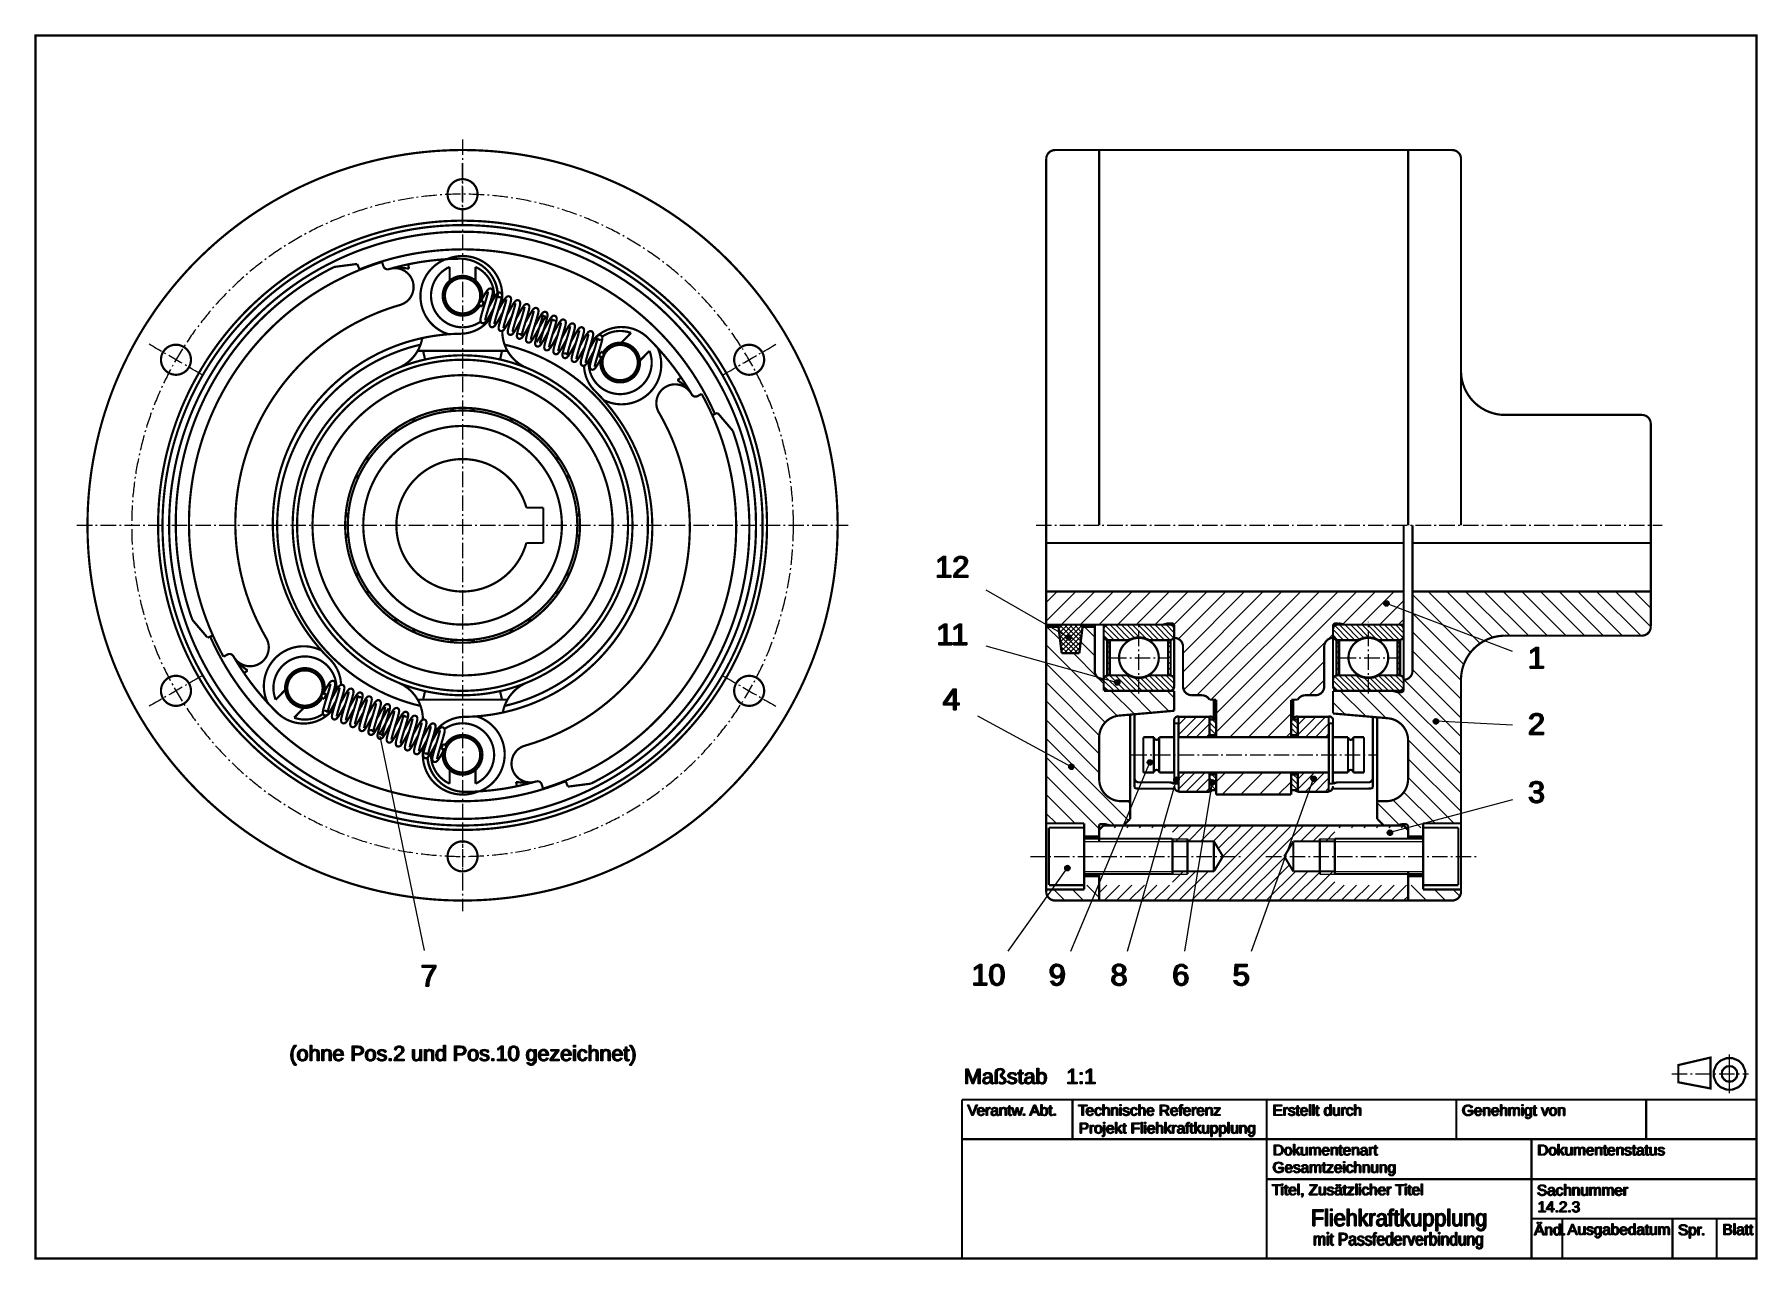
# Model space of a CAD drawing. Header units: millimetres. Extents: x 20 to 410, y 10 to 287.
import ezdxf

# ---------------------------------------------------------------- set-up
doc = ezdxf.new("R2010")
doc.units = ezdxf.units.MM
for name, color, linetype, lineweight in [('DUENN', 7, 'Continuous', 25), ('KANTEN', 7, 'Continuous', 50), ('MITTELLINIEN', 7, 'Continuous', 25), ('TEXT', 7, 'Continuous', 13)]:
    doc.layers.add(name, color=color, linetype=linetype, lineweight=lineweight)

msp = doc.modelspace()

# ---------------------------------------------------------------- linework, layer by layer
at = {"layer": 'DUENN', "lineweight": 13}
for p, q in [((325.55, 158.4), (326.75, 158.4)), ((325.55, 158.34), (326.75, 158.34)), ((325.56, 158.46), (326.74, 158.46)), ((325.56, 158.28), (326.74, 158.28)), ((325.57, 158.52), (326.73, 158.52)), ((325.57, 158.22), (326.73, 158.22)), ((325.58, 158.58), (326.72, 158.58)), ((325.58, 158.16), (326.72, 158.16)), ((325.61, 158.64), (326.69, 158.64)), ((325.61, 158.1), (326.69, 158.1)), ((325.65, 158.7), (326.65, 158.7)), ((325.65, 158.04), (326.65, 158.04)), ((325.7, 158.76), (326.6, 158.76)), ((325.7, 157.98), (326.6, 157.98)), ((325.76, 158.82), (326.54, 158.82)), ((325.76, 157.92), (326.54, 157.92)), ((325.84, 158.88), (326.46, 158.88)), ((325.84, 157.86), (326.46, 157.86)), ((325.93, 158.94), (326.37, 158.94)), ((325.93, 157.8), (326.37, 157.8)), ((253.55, 150.7), (254.75, 150.7)), ((253.55, 150.64), (254.75, 150.64)), ((253.56, 150.76), (254.74, 150.76)), ((253.56, 150.58), (254.74, 150.58)), ((253.57, 150.82), (254.73, 150.82)), ((253.57, 150.52), (254.73, 150.52)), ((253.58, 150.88), (254.72, 150.88)), ((253.58, 150.46), (254.72, 150.46)), ((253.61, 150.94), (254.69, 150.94)), ((253.61, 150.4), (254.69, 150.4)), ((253.65, 151), (254.65, 151)), ((253.65, 150.34), (254.65, 150.34)), ((253.7, 151.06), (254.6, 151.06)), ((253.7, 150.28), (254.6, 150.28)), ((253.76, 151.12), (254.54, 151.12)), ((253.76, 150.22), (254.54, 150.22)), ((253.84, 151.18), (254.46, 151.18)), ((253.84, 150.16), (254.46, 150.16)), ((253.93, 151.24), (254.37, 151.24)), ((253.93, 150.1), (254.37, 150.1)), ((264.57, 140.62), (265.73, 140.62)), ((264.58, 140.68), (265.72, 140.68)), ((264.61, 140.74), (265.69, 140.74)), ((264.65, 140.8), (265.65, 140.8)), ((264.7, 140.86), (265.6, 140.86)), ((264.76, 140.92), (265.54, 140.92)), ((264.84, 140.98), (265.46, 140.98)), ((264.93, 141.04), (265.37, 141.04)), ((264.55, 140.5), (265.75, 140.5)), ((264.55, 140.44), (265.75, 140.44)), ((264.56, 140.56), (265.74, 140.56)), ((264.56, 140.38), (265.74, 140.38)), ((264.57, 140.32), (265.73, 140.32)), ((264.58, 140.26), (265.72, 140.26)), ((264.61, 140.2), (265.69, 140.2)), ((264.65, 140.14), (265.65, 140.14)), ((264.7, 140.08), (265.6, 140.08)), ((264.76, 140.02), (265.54, 140.02)), ((264.84, 139.96), (265.46, 139.96)), ((264.93, 139.9), (265.37, 139.9)), ((336.75, 131.7), (337.95, 131.7)), ((336.75, 131.64), (337.95, 131.64)), ((336.76, 131.76), (337.94, 131.76)), ((336.76, 131.58), (337.94, 131.58)), ((336.77, 131.82), (337.93, 131.82)), ((336.77, 131.52), (337.93, 131.52)), ((336.78, 131.88), (337.92, 131.88)), ((336.78, 131.46), (337.92, 131.46)), ((336.81, 131.94), (337.89, 131.94)), ((336.81, 131.4), (337.89, 131.4)), ((336.85, 132), (337.85, 132)), ((336.85, 131.34), (337.85, 131.34)), ((336.9, 132.06), (337.8, 132.06)), ((336.9, 131.28), (337.8, 131.28)), ((336.96, 132.12), (337.74, 132.12)), ((336.96, 131.22), (337.74, 131.22)), ((337.04, 132.18), (337.66, 132.18)), ((337.04, 131.16), (337.66, 131.16)), ((337.13, 132.24), (337.57, 132.24)), ((337.13, 131.1), (337.57, 131.1)), ((254.15, 121.4), (255.35, 121.4)), ((254.15, 121.34), (255.35, 121.34)), ((254.16, 121.46), (255.34, 121.46)), ((254.16, 121.28), (255.34, 121.28)), ((254.17, 121.52), (255.33, 121.52)), ((254.17, 121.22), (255.33, 121.22)), ((254.18, 121.58), (255.32, 121.58)), ((254.18, 121.16), (255.32, 121.16)), ((254.21, 121.64), (255.29, 121.64)), ((254.21, 121.1), (255.29, 121.1)), ((254.25, 121.7), (255.25, 121.7)), ((254.3, 121.76), (255.2, 121.76)), ((254.36, 121.82), (255.14, 121.82)), ((254.44, 121.88), (255.06, 121.88)), ((254.53, 121.94), (254.97, 121.94)), ((271.95, 122.4), (273.15, 122.4)), ((271.95, 122.34), (273.15, 122.34)), ((271.96, 122.46), (273.14, 122.46)), ((271.96, 122.28), (273.14, 122.28)), ((271.97, 122.52), (273.13, 122.52)), ((271.97, 122.22), (273.13, 122.22)), ((271.98, 122.58), (273.12, 122.58)), ((271.98, 122.16), (273.12, 122.16)), ((272.01, 122.64), (273.09, 122.64)), ((272.01, 122.1), (273.09, 122.1)), ((272.05, 122.7), (273.05, 122.7)), ((272.05, 122.04), (273.05, 122.04)), ((272.1, 122.76), (273, 122.76)), ((272.1, 121.98), (273, 121.98)), ((272.16, 122.82), (272.94, 122.82)), ((272.16, 121.92), (272.94, 121.92)), ((272.24, 122.88), (272.86, 122.88)), ((272.24, 121.86), (272.86, 121.86)), ((272.33, 122.94), (272.77, 122.94)), ((272.33, 121.8), (272.77, 121.8)), ((254.25, 121.04), (255.25, 121.04)), ((254.3, 120.98), (255.2, 120.98)), ((254.36, 120.92), (255.14, 120.92)), ((254.44, 120.86), (255.06, 120.86)), ((254.53, 120.8), (254.97, 120.8)), ((277.95, 118.5), (279.15, 118.5)), ((277.95, 118.44), (279.15, 118.44)), ((277.96, 118.56), (279.14, 118.56)), ((277.96, 118.38), (279.14, 118.38)), ((277.97, 118.62), (279.13, 118.62)), ((277.97, 118.32), (279.13, 118.32)), ((277.98, 118.68), (279.12, 118.68)), ((277.98, 118.26), (279.12, 118.26)), ((278.01, 118.74), (279.09, 118.74)), ((278.01, 118.2), (279.09, 118.2)), ((278.05, 118.8), (279.05, 118.8)), ((278.05, 118.14), (279.05, 118.14)), ((278.1, 118.86), (279, 118.86)), ((278.1, 118.08), (279, 118.08)), ((278.16, 118.92), (278.94, 118.92)), ((278.16, 118.02), (278.94, 118.02)), ((278.24, 118.98), (278.86, 118.98)), ((278.24, 117.96), (278.86, 117.96)), ((278.33, 119.04), (278.77, 119.04)), ((278.33, 117.9), (278.77, 117.9)), ((286.15, 117.9), (287.35, 117.9)), ((286.15, 117.84), (287.35, 117.84)), ((286.16, 117.96), (287.34, 117.96)), ((286.16, 117.78), (287.34, 117.78)), ((286.17, 118.02), (287.33, 118.02)), ((286.17, 117.72), (287.33, 117.72)), ((286.18, 118.08), (287.32, 118.08)), ((286.18, 117.66), (287.32, 117.66)), ((286.21, 118.14), (287.29, 118.14)), ((286.21, 117.6), (287.29, 117.6)), ((286.25, 118.2), (287.25, 118.2)), ((286.25, 117.54), (287.25, 117.54)), ((286.3, 118.26), (287.2, 118.26)), ((286.3, 117.48), (287.2, 117.48)), ((286.36, 118.32), (287.14, 118.32)), ((286.36, 117.42), (287.14, 117.42)), ((286.44, 118.38), (287.06, 118.38)), ((286.44, 117.36), (287.06, 117.36)), ((286.53, 118.44), (286.97, 118.44)), ((286.53, 117.3), (286.97, 117.3)), ((309.05, 118.7), (310.25, 118.7)), ((309.05, 118.64), (310.25, 118.64)), ((309.06, 118.76), (310.24, 118.76)), ((309.06, 118.58), (310.24, 118.58)), ((309.07, 118.82), (310.23, 118.82)), ((309.07, 118.52), (310.23, 118.52)), ((309.08, 118.88), (310.22, 118.88)), ((309.08, 118.46), (310.22, 118.46)), ((309.11, 118.94), (310.19, 118.94)), ((309.11, 118.4), (310.19, 118.4)), ((309.15, 119), (310.15, 119)), ((309.15, 118.34), (310.15, 118.34)), ((309.2, 119.06), (310.1, 119.06)), ((309.2, 118.28), (310.1, 118.28)), ((309.26, 119.12), (310.04, 119.12)), ((309.26, 118.22), (310.04, 118.22)), ((309.34, 119.18), (309.96, 119.18)), ((309.34, 118.16), (309.96, 118.16)), ((309.43, 119.24), (309.87, 119.24)), ((309.43, 118.1), (309.87, 118.1)), ((326.35, 106.5), (327.55, 106.5)), ((326.35, 106.44), (327.55, 106.44)), ((326.36, 106.56), (327.54, 106.56)), ((326.36, 106.38), (327.54, 106.38)), ((326.37, 106.62), (327.53, 106.62)), ((326.37, 106.32), (327.53, 106.32)), ((326.38, 106.68), (327.52, 106.68)), ((326.38, 106.26), (327.52, 106.26)), ((326.41, 106.74), (327.49, 106.74)), ((326.41, 106.2), (327.49, 106.2)), ((326.45, 106.8), (327.45, 106.8)), ((326.45, 106.14), (327.45, 106.14)), ((326.5, 106.86), (327.4, 106.86)), ((326.5, 106.08), (327.4, 106.08)), ((326.56, 106.92), (327.34, 106.92)), ((326.56, 106.02), (327.34, 106.02)), ((326.64, 106.98), (327.26, 106.98)), ((326.64, 105.96), (327.26, 105.96)), ((326.73, 107.04), (327.17, 107.04)), ((326.73, 105.9), (327.17, 105.9)), ((253.25, 98.5), (254.45, 98.5)), ((253.25, 98.44), (254.45, 98.44)), ((253.26, 98.56), (254.44, 98.56)), ((253.26, 98.38), (254.44, 98.38)), ((253.27, 98.62), (254.43, 98.62)), ((253.27, 98.32), (254.43, 98.32)), ((253.28, 98.68), (254.42, 98.68)), ((253.28, 98.26), (254.42, 98.26)), ((253.31, 98.74), (254.39, 98.74)), ((253.31, 98.2), (254.39, 98.2)), ((253.35, 98.8), (254.35, 98.8)), ((253.35, 98.14), (254.35, 98.14)), ((253.4, 98.86), (254.3, 98.86)), ((253.4, 98.08), (254.3, 98.08)), ((253.46, 98.92), (254.24, 98.92)), ((253.46, 98.02), (254.24, 98.02)), ((253.54, 98.98), (254.16, 98.98)), ((253.54, 97.96), (254.16, 97.96)), ((253.63, 99.04), (254.07, 99.04)), ((253.63, 97.9), (254.07, 97.9))]:
    msp.add_line(p, q, dxfattribs=at)
at = {"layer": 'DUENN', "lineweight": 25}
for points in [[(235.35, 161.47), (254.15, 150.67)], [(249.05, 154.33), (255.79, 161.07)], [(249.05, 158.57), (251.55, 161.07)], [(252.54, 153.57), (260.04, 161.07)], [(256.78, 153.57), (264.28, 161.07)], [(261.02, 153.57), (268.52, 161.07)], [(265.27, 153.57), (272.77, 161.07)], [(269.51, 153.57), (277.01, 161.07)], [(273.75, 153.57), (281.25, 161.07)], [(277.97, 153.55), (285.49, 161.07)], [(279, 150.33), (289.74, 161.07)], [(280.05, 142.9), (298.22, 161.07)], [(280.05, 147.14), (293.98, 161.07)], [(280.2, 138.81), (302.46, 161.07)], [(283.21, 137.57), (306.71, 161.07)], [(286.45, 136.57), (310.95, 161.07)], [(287.55, 129.19), (319.43, 161.07)], [(287.55, 133.43), (315.19, 161.07)], [(316.26, 153.65), (323.68, 161.07)], [(320.42, 153.57), (327.92, 161.07)], [(345.19, 147.25), (332.05, 160.39)], [(347.37, 149.3), (335.6, 161.07)], [(350.25, 150.67), (339.85, 161.07)], [(354.09, 151.07), (344.09, 161.07)], [(358.33, 151.07), (348.33, 161.07)], [(362.58, 151.07), (352.58, 161.07)], [(366.82, 151.07), (356.82, 161.07)], [(371.06, 151.07), (361.06, 161.07)], [(375.3, 151.07), (365.3, 161.07)], [(379.55, 151.07), (369.55, 161.07)], [(383.79, 151.07), (373.79, 161.07)], [(386.05, 153.05), (378.03, 161.07)], [(386.05, 157.29), (382.27, 161.07)], [(324.66, 153.57), (330.05, 158.96)], [(354.75, 147.47), (326.15, 158.37)], [(252.18, 150.12), (249.22, 153.07)], [(251.88, 152.67), (252.78, 153.57)], [(256.62, 147.78), (251.9, 152.5)], [(256.74, 148.79), (251.96, 153.57)], [(252, 151.66), (253.92, 153.57)], [(252.13, 150.65), (255.05, 153.57)], [(252.25, 149.64), (256.18, 153.57)], [(252.38, 148.64), (257.23, 153.49)], [(252.5, 147.63), (257.18, 152.3)], [(256.87, 149.8), (253.09, 153.57)], [(256.99, 150.8), (254.22, 153.57)], [(257.11, 151.81), (255.36, 153.57)], [(257.24, 152.82), (256.49, 153.57)], [(260.05, 150.73), (257.71, 153.07)], [(264.42, 150.07), (262.05, 152.44)], [(265.69, 150.07), (262.42, 153.34)], [(266.96, 150.07), (263.46, 153.57)], [(268.08, 150.22), (264.73, 153.57)], [(269.02, 150.55), (266.01, 153.57)], [(270.18, 150.67), (267.28, 153.57)], [(271.8, 150.32), (268.55, 153.57)], [(273.33, 150.07), (269.83, 153.57)], [(274.6, 150.07), (271.1, 153.57)], [(275.87, 150.07), (272.37, 153.57)], [(277.14, 150.07), (273.64, 153.57)], [(277.91, 150.57), (274.92, 153.57)], [(278.05, 151.71), (276.19, 153.57)], [(277.77, 153.27), (277.75, 153.29)], [(316.42, 150.07), (314.05, 152.44)], [(317.69, 150.07), (314.42, 153.34)], [(318.96, 150.07), (315.46, 153.57)], [(320.08, 150.22), (316.73, 153.57)], [(321.02, 150.55), (318.01, 153.57)], [(322.18, 150.67), (319.28, 153.57)], [(323.8, 150.32), (320.55, 153.57)], [(325.33, 150.07), (321.83, 153.57)], [(326.6, 150.07), (323.1, 153.57)], [(327.87, 150.07), (324.37, 153.57)], [(329.14, 150.07), (325.64, 153.57)], [(329.91, 150.57), (326.92, 153.57)], [(330.05, 151.71), (328.19, 153.57)], [(328.91, 153.57), (330.05, 154.71)], [(329.77, 153.27), (329.75, 153.29)], [(343.67, 144.52), (332.05, 156.14)], [(235.35, 148.77), (265.15, 140.47)], [(265.15, 132.9), (249.05, 149)], [(256.18, 147.09), (252.06, 151.21)], [(255.05, 147.09), (252.22, 149.92)], [(253.92, 147.09), (252.38, 148.63)], [(253.09, 147.09), (257.02, 151.01)], [(254.22, 147.09), (256.86, 149.72)], [(255.36, 147.09), (256.7, 148.43)], [(260.05, 146.49), (256.87, 149.67)], [(263.14, 150.07), (262.05, 151.16)], [(263.45, 148.33), (262.85, 148.93)], [(277.25, 148.33), (276.65, 148.93)], [(290.68, 128.07), (314.05, 151.44)], [(315.14, 150.07), (314.05, 151.16)], [(315.45, 148.33), (314.85, 148.93)], [(329.25, 148.33), (328.65, 148.93)], [(343.05, 140.9), (332.05, 151.9)], [(262.4, 131.41), (249.05, 144.76)], [(252.78, 147.09), (252.54, 147.34)], [(260.6, 141.7), (255.22, 147.07)], [(263.45, 147.06), (262.85, 147.66)], [(263.45, 145.79), (262.85, 146.39)], [(263.45, 144.51), (262.85, 145.11)], [(277.25, 147.06), (276.65, 147.66)], [(277.25, 145.79), (276.65, 146.39)], [(277.25, 144.51), (276.65, 145.11)], [(294.92, 128.07), (312.05, 145.2)], [(315.45, 147.06), (314.85, 147.66)], [(315.45, 145.79), (314.85, 146.39)], [(315.45, 144.51), (314.85, 145.11)], [(329.25, 147.06), (328.65, 147.66)], [(329.25, 145.79), (328.65, 146.39)], [(329.25, 144.51), (328.65, 145.11)], [(343.05, 136.65), (332.05, 147.66)], [(262.05, 140.24), (260.6, 141.69)], [(264.42, 138.57), (262.05, 140.94)], [(265.69, 138.57), (262.42, 141.84)], [(263.45, 143.24), (262.85, 143.84)], [(263.35, 142.07), (262.85, 142.57)], [(266.96, 138.57), (263.46, 142.07)], [(268.23, 138.57), (264.73, 142.07)], [(269.51, 138.57), (266.01, 142.07)], [(270.78, 138.57), (267.28, 142.07)], [(272.05, 138.57), (269.04, 141.58)], [(273.33, 138.57), (270.41, 141.49)], [(274.6, 138.57), (271.47, 141.7)], [(275.87, 138.57), (272.37, 142.07)], [(277.13, 138.58), (273.64, 142.07)], [(277.91, 139.07), (274.92, 142.07)], [(278.05, 140.21), (276.19, 142.07)], [(277.25, 143.24), (276.65, 143.84)], [(277.15, 142.07), (276.65, 142.57)], [(308.66, 137.57), (312.05, 140.96)], [(316.42, 138.57), (314.05, 140.94)], [(317.69, 138.57), (314.42, 141.84)], [(315.45, 143.24), (314.85, 143.84)], [(315.35, 142.07), (314.85, 142.57)], [(318.96, 138.57), (315.46, 142.07)], [(320.23, 138.57), (316.73, 142.07)], [(321.51, 138.57), (318.01, 142.07)], [(322.78, 138.57), (319.28, 142.07)], [(324.05, 138.57), (321.04, 141.58)], [(325.33, 138.57), (322.41, 141.49)], [(326.6, 138.57), (323.47, 141.7)], [(327.87, 138.57), (324.37, 142.07)], [(329.13, 138.58), (325.64, 142.07)], [(329.91, 139.07), (326.92, 142.07)], [(330.05, 140.21), (328.19, 142.07)], [(329.25, 143.24), (328.65, 143.84)], [(329.15, 142.07), (328.65, 142.57)], [(343.05, 128.17), (330.17, 141.05)], [(343.05, 132.41), (332.05, 143.41)], [(261.08, 128.49), (249.05, 140.52)], [(263.14, 138.57), (262.05, 139.66)], [(269.03, 133.27), (263.72, 138.57)], [(272.93, 133.61), (267.97, 138.57)], [(276.83, 133.95), (272.21, 138.57)], [(278.05, 136.97), (276.45, 138.57)], [(315.14, 138.57), (314.05, 139.66)], [(321.45, 132.8), (315.68, 138.57)], [(326.1, 132.39), (319.92, 138.57)], [(343.05, 119.68), (324.16, 138.57)], [(343.05, 123.93), (328.69, 138.28)], [(233.45, 132.87), (254.75, 121.37)], [(261.05, 124.27), (249.05, 136.27)], [(299.16, 128.07), (304.55, 133.46)], [(316.8, 133.2), (314.05, 135.96)], [(261.05, 120.03), (249.05, 132.03)], [(279.05, 128.6), (283.11, 132.66)], [(279.05, 130.87), (280.85, 132.66)], [(280.78, 128.07), (285.37, 132.66)], [(283.04, 128.07), (286.05, 131.08)], [(287.55, 129.86), (286.05, 131.36)], [(287.55, 128.59), (286.05, 130.09)], [(287.55, 131.14), (286.62, 132.07)], [(303.41, 128.07), (304.55, 129.21)], [(306.05, 129.86), (304.55, 131.36)], [(306.05, 128.59), (304.55, 130.09)], [(306.05, 131.14), (305.12, 132.07)], [(306.05, 128.6), (310.11, 132.66)], [(306.05, 130.87), (307.85, 132.66)], [(307.78, 128.07), (312.37, 132.66)], [(310.04, 128.07), (313.05, 131.08)], [(354.75, 130.77), (337.35, 131.67)], [(108.17, 79.77), (98.07, 128.27)], [(267.66, 109.18), (249.05, 127.79)], [(285.31, 128.07), (286.05, 128.81)], [(286.3, 128.57), (286.05, 128.82)], [(304.8, 128.57), (304.55, 128.82)], [(312.31, 128.07), (313.05, 128.81)], [(343.05, 115.44), (331.05, 127.44)], [(264.52, 108.07), (249.05, 123.54)], [(254.65, 79.57), (272.55, 122.37)], [(343.05, 111.2), (331.05, 123.2)], [(260.78, 107.57), (249.05, 119.3)], [(267.45, 79.57), (278.55, 118.47)], [(279.05, 116.29), (282.83, 120.07)], [(279.05, 118.55), (280.57, 120.07)], [(280.45, 79.57), (286.75, 117.87)], [(280.72, 115.7), (285.09, 120.07)], [(282.98, 115.7), (286.05, 118.76)], [(287.55, 117.36), (286.05, 118.86)], [(287.55, 116.09), (286.05, 117.59)], [(287.55, 118.64), (286.62, 119.57)], [(287.55, 117.95), (289.67, 120.07)], [(288.91, 115.07), (293.91, 120.07)], [(293.15, 115.07), (298.15, 120.07)], [(295.55, 79.57), (309.65, 118.67)], [(297.4, 115.07), (302.4, 120.07)], [(301.64, 115.07), (304.55, 117.98)], [(306.05, 117.36), (304.55, 118.86)], [(306.05, 116.09), (304.55, 117.59)], [(306.05, 118.64), (305.12, 119.57)], [(306.05, 116.29), (309.83, 120.07)], [(306.05, 118.55), (307.57, 120.07)], [(307.72, 115.7), (312.09, 120.07)], [(309.98, 115.7), (313.05, 118.76)], [(341.44, 108.57), (331.05, 118.96)], [(255.54, 108.57), (249.05, 115.06)], [(268.05, 113.03), (267.51, 113.57)], [(285.25, 115.7), (286.05, 116.5)], [(286.3, 116.07), (286.05, 116.32)], [(304.8, 116.07), (304.55, 116.32)], [(312.25, 115.7), (313.05, 116.5)], [(354.75, 113.87), (326.95, 106.47)], [(333.95, 107.57), (327.68, 113.84)], [(337.19, 108.57), (330.11, 115.65)], [(251.3, 108.57), (249.05, 110.82)], [(329.07, 108.21), (324.05, 113.23)], [(261.67, 107.57), (262.17, 108.07)], [(264.5, 107.57), (265, 108.07)], [(267.33, 107.57), (267.83, 108.07)], [(270.16, 107.57), (270.66, 108.07)], [(272.99, 107.57), (273.49, 108.07)], [(275.81, 107.57), (276.31, 108.07)], [(277.65, 106.58), (279.14, 108.07)], [(278.37, 104.47), (281.97, 108.07)], [(281.2, 104.47), (284.8, 108.07)], [(281.94, 91.07), (298.94, 108.07)], [(284.03, 104.47), (287.63, 108.07)], [(284.77, 91.07), (301.77, 108.07)], [(286.86, 104.47), (290.46, 108.07)], [(287.6, 91.07), (304.6, 108.07)], [(288.04, 102.82), (293.29, 108.07)], [(289.06, 101.02), (296.11, 108.07)], [(290.43, 91.07), (307.43, 108.07)], [(306.66, 104.47), (310.26, 108.07)], [(309.48, 104.47), (313.08, 108.07)], [(312.31, 104.47), (314.45, 106.61)], [(315.41, 107.57), (315.91, 108.07)], [(318.24, 107.57), (318.74, 108.07)], [(321.07, 107.57), (321.57, 108.07)], [(323.9, 107.57), (324.4, 108.07)], [(326.73, 107.57), (327.23, 108.07)], [(329.55, 107.57), (330.05, 108.06)], [(257.65, 104.47), (277.65, 104.47)], [(277.65, 105.07), (281.05, 105.07)], [(311.05, 105.07), (314.45, 105.07)], [(314.45, 104.47), (334.45, 104.47)], [(240.45, 79.57), (253.85, 98.47)], [(257.65, 97.67), (277.65, 97.67)], [(276.29, 91.07), (282.89, 97.67)], [(277.65, 95.26), (280.06, 97.67)], [(279.11, 91.07), (285.71, 97.67)], [(293.26, 91.07), (303.1, 100.91)], [(296.08, 91.07), (304.16, 99.15)], [(298.91, 91.07), (305.51, 97.67)], [(301.74, 91.07), (308.34, 97.67)], [(304.57, 91.07), (311.17, 97.67)], [(307.4, 91.07), (314, 97.67)], [(314.45, 97.67), (334.45, 97.67)], [(261.05, 91.77), (258.25, 94.57)], [(261.05, 92.81), (262.81, 94.57)], [(262.14, 91.07), (265.64, 94.57)], [(264.97, 91.07), (268.47, 94.57)], [(267.8, 91.07), (271.3, 94.57)], [(270.63, 91.07), (274.13, 94.57)], [(273.46, 91.07), (276.96, 94.57)], [(277.65, 97.07), (281.05, 97.07)], [(310.23, 91.07), (314.45, 95.29)], [(311.05, 97.07), (314.45, 97.07)], [(313.05, 91.07), (316.55, 94.57)], [(315.88, 91.07), (319.38, 94.57)], [(318.71, 91.07), (322.21, 94.57)], [(321.54, 91.07), (325.04, 94.57)], [(324.37, 91.07), (327.87, 94.57)], [(327.2, 91.07), (330.7, 94.57)], [(335.26, 91.07), (331.76, 94.57)], [(253.26, 91.07), (250.76, 93.57)], [(257.51, 91.07), (255.01, 93.57)], [(330.03, 91.07), (331.05, 92.09)], [(339.51, 91.07), (337.01, 93.57)], [(342.77, 92.05), (341.25, 93.57)], [(403.9, 47.4), (403.9, 56.2)]]:
    msp.add_lwpolyline(points, dxfattribs=at)
at = {"layer": 'DUENN', "lineweight": 13}
for points in [[(326.15, 157.77), (325.91, 157.8), (325.73, 157.95), (325.58, 158.13), (325.55, 158.37), (325.58, 158.61), (325.73, 158.79), (325.91, 158.94), (326.15, 158.97), (326.39, 158.94), (326.57, 158.79), (326.72, 158.61), (326.75, 158.37), (326.72, 158.13), (326.57, 157.95), (326.39, 157.8), (326.15, 157.77)], [(254.15, 150.07), (253.91, 150.1), (253.73, 150.25), (253.58, 150.43), (253.55, 150.67), (253.58, 150.91), (253.73, 151.09), (253.91, 151.24), (254.15, 151.27), (254.39, 151.24), (254.57, 151.09), (254.72, 150.91), (254.75, 150.67), (254.72, 150.43), (254.57, 150.25), (254.39, 150.1), (254.15, 150.07)], [(265.15, 139.87), (264.91, 139.9), (264.73, 140.05), (264.58, 140.23), (264.55, 140.47), (264.58, 140.71), (264.73, 140.89), (264.91, 141.04), (265.15, 141.07), (265.39, 141.04), (265.57, 140.89), (265.72, 140.71), (265.75, 140.47), (265.72, 140.23), (265.57, 140.05), (265.39, 139.9), (265.15, 139.87)], [(337.35, 131.07), (337.11, 131.1), (336.93, 131.25), (336.78, 131.43), (336.75, 131.67), (336.78, 131.91), (336.93, 132.09), (337.11, 132.24), (337.35, 132.27), (337.59, 132.24), (337.77, 132.09), (337.92, 131.91), (337.95, 131.67), (337.92, 131.43), (337.77, 131.25), (337.59, 131.1), (337.35, 131.07)], [(254.75, 120.77), (254.51, 120.8), (254.33, 120.95), (254.18, 121.13), (254.15, 121.37), (254.18, 121.61), (254.33, 121.79), (254.51, 121.94), (254.75, 121.97), (254.99, 121.94), (255.17, 121.79), (255.32, 121.61), (255.35, 121.37), (255.32, 121.13), (255.17, 120.95), (254.99, 120.8), (254.75, 120.77)], [(272.55, 121.77), (272.31, 121.8), (272.13, 121.95), (271.98, 122.13), (271.95, 122.37), (271.98, 122.61), (272.13, 122.79), (272.31, 122.94), (272.55, 122.97), (272.79, 122.94), (272.97, 122.79), (273.12, 122.61), (273.15, 122.37), (273.12, 122.13), (272.97, 121.95), (272.79, 121.8), (272.55, 121.77)], [(278.55, 117.87), (278.31, 117.9), (278.13, 118.05), (277.98, 118.23), (277.95, 118.47), (277.98, 118.71), (278.13, 118.89), (278.31, 119.04), (278.55, 119.07), (278.79, 119.04), (278.97, 118.89), (279.12, 118.71), (279.15, 118.47), (279.12, 118.23), (278.97, 118.05), (278.79, 117.9), (278.55, 117.87)], [(286.75, 117.27), (286.51, 117.3), (286.33, 117.45), (286.18, 117.63), (286.15, 117.87), (286.18, 118.11), (286.33, 118.29), (286.51, 118.44), (286.75, 118.47), (286.99, 118.44), (287.17, 118.29), (287.32, 118.11), (287.35, 117.87), (287.32, 117.63), (287.17, 117.45), (286.99, 117.3), (286.75, 117.27)], [(309.65, 118.07), (309.41, 118.1), (309.23, 118.25), (309.08, 118.43), (309.05, 118.67), (309.08, 118.91), (309.23, 119.09), (309.41, 119.24), (309.65, 119.27), (309.89, 119.24), (310.07, 119.09), (310.22, 118.91), (310.25, 118.67), (310.22, 118.43), (310.07, 118.25), (309.89, 118.1), (309.65, 118.07)], [(326.95, 105.87), (326.71, 105.9), (326.53, 106.05), (326.38, 106.23), (326.35, 106.47), (326.38, 106.71), (326.53, 106.89), (326.71, 107.04), (326.95, 107.07), (327.19, 107.04), (327.37, 106.89), (327.52, 106.71), (327.55, 106.47), (327.52, 106.23), (327.37, 106.05), (327.19, 105.9), (326.95, 105.87)], [(253.85, 97.87), (253.61, 97.9), (253.43, 98.05), (253.28, 98.23), (253.25, 98.47), (253.28, 98.71), (253.43, 98.89), (253.61, 99.04), (253.85, 99.07), (254.09, 99.04), (254.27, 98.89), (254.42, 98.71), (254.45, 98.47), (254.42, 98.23), (254.27, 98.05), (254.09, 97.9), (253.85, 97.87)]]:
    msp.add_lwpolyline(points, close=True, dxfattribs=at)
at = {"layer": 'KANTEN', "lineweight": 50, "const_width": 0.5}
for points in [[(20, 10), (410, 10), (410, 287), (20, 287)], [(201.77, 176.07), (201.77, 176.97), (201.74, 178.17), (201.72, 179.07), (201.67, 180.27), (201.62, 181.17), (201.54, 182.37), (201.47, 183.26), (201.36, 184.46), (201.23, 185.65), (201.12, 186.54), (200.97, 187.73), (200.84, 188.63), (200.7, 189.52), (200.5, 190.7), (200.34, 191.58), (200.17, 192.47), (199.99, 193.35), (199.74, 194.52), (199.54, 195.4), (199.26, 196.57), (198.96, 197.73), (198.73, 198.6), (198.4, 199.76), (198.15, 200.62), (197.79, 201.77), (197.52, 202.62), (197.13, 203.76), (196.84, 204.61), (196.43, 205.74), (196.11, 206.58), (195.67, 207.7), (195.33, 208.53), (194.86, 209.63), (194.5, 210.46), (194.13, 211.28), (193.76, 212.1), (193.37, 212.91), (192.84, 213.99), (192.44, 214.79), (191.88, 215.86), (191.31, 216.91), (190.88, 217.7), (190.28, 218.74), (189.83, 219.52), (189.21, 220.55), (188.73, 221.31), (188.08, 222.32), (187.59, 223.07), (186.92, 224.07), (186.41, 224.81), (185.89, 225.55), (185.18, 226.52), (184.46, 227.48), (183.91, 228.19), (183.17, 229.13), (182.61, 229.83), (182.03, 230.53), (181.26, 231.44), (180.47, 232.35), (179.87, 233.02), (179.26, 233.69), (178.44, 234.56), (177.61, 235.43), (176.98, 236.07), (176.13, 236.91), (175.48, 237.54), (174.61, 238.36), (173.94, 238.97), (173.27, 239.57), (172.37, 240.36), (171.69, 240.95), (170.77, 241.72), (170.07, 242.28), (169.13, 243.03), (168.42, 243.58), (167.46, 244.3), (166.49, 245.01), (165.76, 245.54), (164.77, 246.22), (164.02, 246.72), (163.27, 247.22), (162.26, 247.87), (161.25, 248.51), (160.48, 248.97), (159.7, 249.43), (158.92, 249.88), (157.88, 250.47), (157.09, 250.9), (156.29, 251.32), (155.23, 251.87), (154.42, 252.28), (153.34, 252.8), (152.53, 253.18), (151.43, 253.68), (150.61, 254.04), (149.51, 254.51), (148.4, 254.97), (147.56, 255.3), (146.72, 255.62), (145.59, 256.03), (144.46, 256.43), (143.61, 256.72), (142.47, 257.09), (141.61, 257.36), (140.74, 257.62), (139.59, 257.95), (138.43, 258.26), (137.56, 258.49), (136.69, 258.7), (135.52, 258.98), (134.34, 259.23), (133.46, 259.41), (132.28, 259.64), (131.4, 259.8), (130.22, 260), (129.33, 260.14), (128.43, 260.27), (127.24, 260.42), (126.35, 260.53), (125.16, 260.66), (123.96, 260.77), (123.07, 260.84), (122.17, 260.9), (120.97, 260.97), (119.77, 261.02), (118.87, 261.04), (117.67, 261.07), (116.77, 261.07), (115.87, 261.07), (114.67, 261.04), (113.77, 261.02), (112.87, 260.98), (111.67, 260.92), (110.77, 260.86), (109.88, 260.79), (108.68, 260.68), (107.79, 260.59), (106.59, 260.46), (105.7, 260.35), (104.51, 260.18), (103.62, 260.05), (102.44, 259.85), (101.26, 259.64), (100.37, 259.47), (99.2, 259.23), (98.32, 259.04), (97.44, 258.84), (96.27, 258.56), (95.11, 258.26), (94.24, 258.03), (93.37, 257.79), (92.22, 257.45), (91.36, 257.18), (90.22, 256.82), (89.08, 256.43), (88.23, 256.14), (87.39, 255.83), (86.26, 255.41), (85.42, 255.08), (84.31, 254.63), (83.48, 254.28), (82.38, 253.8), (81.29, 253.31), (80.47, 252.93), (79.39, 252.41), (78.58, 252.01), (77.78, 251.6), (76.72, 251.04), (75.93, 250.61), (75.14, 250.18), (74.1, 249.58), (73.32, 249.13), (72.29, 248.51), (71.53, 248.03), (70.52, 247.38), (69.77, 246.89), (68.77, 246.22), (68.03, 245.71), (67.05, 245.01), (66.32, 244.48), (65.36, 243.76), (64.65, 243.21), (63.94, 242.66), (63.01, 241.91), (62.08, 241.14), (61.4, 240.56), (60.49, 239.77), (59.82, 239.17), (59.15, 238.56), (58.28, 237.74), (57.63, 237.12), (56.77, 236.28), (56.14, 235.64), (55.3, 234.78), (54.68, 234.13), (53.87, 233.24), (53.27, 232.57), (52.48, 231.67), (51.7, 230.76), (51.12, 230.07), (50.56, 229.37), (49.81, 228.43), (49.08, 227.48), (48.54, 226.76), (48, 226.03), (47.3, 225.06), (46.79, 224.32), (46.12, 223.32), (45.46, 222.32), (44.97, 221.56), (44.49, 220.8), (43.87, 219.78), (43.41, 219), (42.81, 217.96), (42.23, 216.91), (41.8, 216.12), (41.38, 215.33), (40.83, 214.26), (40.3, 213.18), (39.91, 212.37), (39.41, 211.28), (39.04, 210.46), (38.68, 209.63), (38.21, 208.53), (37.87, 207.7), (37.43, 206.58), (37.01, 205.45), (36.7, 204.61), (36.31, 203.48), (36.02, 202.62), (35.66, 201.48), (35.39, 200.62), (35.05, 199.47), (34.81, 198.6), (34.5, 197.44), (34.28, 196.57), (34.07, 195.69), (33.8, 194.52), (33.55, 193.35), (33.37, 192.47), (33.2, 191.58), (33.04, 190.7), (32.89, 189.81), (32.7, 188.63), (32.57, 187.73), (32.42, 186.54), (32.31, 185.65), (32.18, 184.46), (32.07, 183.26), (32, 182.37), (31.94, 181.47), (31.87, 180.27), (31.83, 179.37), (31.8, 178.17), (31.78, 177.27), (31.77, 176.07), (31.78, 174.87), (31.8, 173.97), (31.82, 173.07), (31.86, 172.17), (31.92, 170.97), (31.98, 170.07), (32.05, 169.18), (32.16, 167.98), (32.25, 167.09), (32.38, 165.89), (32.49, 165), (32.66, 163.81), (32.79, 162.92), (32.99, 161.74), (33.2, 160.56), (33.37, 159.67), (33.55, 158.79), (33.8, 157.62), (34.07, 156.45), (34.28, 155.57), (34.5, 154.7), (34.81, 153.54), (35.14, 152.38), (35.39, 151.52), (35.75, 150.37), (36.02, 149.52), (36.31, 148.66), (36.7, 147.53), (37.11, 146.4), (37.43, 145.56), (37.76, 144.72), (38.21, 143.61), (38.68, 142.51), (39.04, 141.68), (39.53, 140.59), (39.91, 139.77), (40.43, 138.69), (40.83, 137.88), (41.24, 137.08), (41.66, 136.28), (42.08, 135.49), (42.66, 134.44), (43.11, 133.66), (43.71, 132.62), (44.18, 131.85), (44.81, 130.83), (45.29, 130.07), (45.95, 129.07), (46.62, 128.07), (47.13, 127.33), (47.83, 126.35), (48.36, 125.62), (49.08, 124.66), (49.63, 123.95), (50.37, 123.01), (50.93, 122.31), (51.51, 121.61), (52.28, 120.7), (52.87, 120.02), (53.67, 119.12), (54.48, 118.23), (55.1, 117.58), (55.72, 116.93), (56.56, 116.07), (57.2, 115.44), (58.06, 114.6), (58.71, 113.98), (59.6, 113.17), (60.27, 112.57), (61.17, 111.78), (61.85, 111.19), (62.77, 110.42), (63.47, 109.86), (64.18, 109.29), (64.89, 108.74), (65.84, 108.02), (66.57, 107.48), (67.54, 106.78), (68.28, 106.26), (69.27, 105.58), (70.02, 105.08), (71.02, 104.43), (72.04, 103.79), (72.81, 103.32), (73.84, 102.71), (74.62, 102.26), (75.4, 101.82), (76.45, 101.24), (77.51, 100.68), (78.31, 100.27), (79.12, 99.86), (80.2, 99.34), (81.29, 98.83), (82.11, 98.46), (83.21, 97.98), (84.03, 97.63), (84.87, 97.28), (85.98, 96.84), (87.1, 96.41), (87.95, 96.11), (89.08, 95.71), (89.93, 95.42), (90.79, 95.14), (91.93, 94.78), (92.8, 94.52), (93.95, 94.19), (95.11, 93.88), (95.98, 93.65), (97.15, 93.37), (98.02, 93.16), (99.2, 92.91), (100.08, 92.73), (100.96, 92.55), (102.14, 92.34), (103.03, 92.19), (104.21, 92), (105.11, 91.87), (106.3, 91.72), (107.19, 91.61), (108.38, 91.48), (109.58, 91.37), (110.47, 91.3), (111.37, 91.24), (112.57, 91.17), (113.47, 91.13), (114.67, 91.1), (115.57, 91.08), (116.77, 91.07), (117.97, 91.08), (118.87, 91.1), (119.77, 91.12), (120.67, 91.16), (121.87, 91.22), (122.77, 91.28), (123.66, 91.35), (124.86, 91.46), (125.75, 91.55), (126.95, 91.68), (128.14, 91.83), (129.03, 91.96), (130.22, 92.14), (131.1, 92.29), (132.28, 92.5), (133.17, 92.67), (134.05, 92.85), (135.22, 93.1), (136.1, 93.3), (137.27, 93.58), (138.14, 93.8), (139.3, 94.11), (140.46, 94.44), (141.32, 94.69), (142.18, 94.96), (143.32, 95.32), (144.18, 95.61), (145.31, 96), (146.15, 96.31), (147.28, 96.73), (148.4, 97.17), (149.23, 97.51), (150.06, 97.86), (150.89, 98.22), (151.98, 98.71), (152.8, 99.08), (153.88, 99.6), (154.69, 100), (155.49, 100.4), (156.56, 100.96), (157.61, 101.53), (158.4, 101.96), (159.18, 102.41), (160.22, 103.01), (160.99, 103.48), (162.01, 104.11), (162.77, 104.59), (163.77, 105.25), (164.52, 105.75), (165.51, 106.43), (166.49, 107.13), (167.22, 107.66), (168.18, 108.38), (168.89, 108.93), (169.83, 109.67), (170.53, 110.23), (171.46, 111), (172.14, 111.58), (173.05, 112.37), (173.72, 112.97), (174.39, 113.58), (175.26, 114.4), (175.91, 115.02), (176.77, 115.86), (177.4, 116.5), (178.24, 117.36), (178.86, 118.01), (179.67, 118.9), (180.47, 119.79), (181.06, 120.47), (181.65, 121.15), (182.42, 122.07), (182.98, 122.77), (183.73, 123.71), (184.46, 124.66), (185, 125.38), (185.71, 126.35), (186.24, 127.08), (186.75, 127.82), (187.42, 128.82), (187.92, 129.57), (188.57, 130.58), (189.21, 131.59), (189.67, 132.36), (190.28, 133.4), (190.73, 134.18), (191.17, 134.96), (191.6, 135.75), (192.02, 136.55), (192.57, 137.61), (192.98, 138.42), (193.5, 139.5), (194.01, 140.59), (194.38, 141.41), (194.86, 142.51), (195.21, 143.33), (195.56, 144.17), (196, 145.28), (196.32, 146.12), (196.73, 147.25), (197.04, 148.1), (197.42, 149.23), (197.7, 150.09), (198.06, 151.23), (198.4, 152.38), (198.65, 153.25), (198.89, 154.12), (199.19, 155.28), (199.4, 156.15), (199.68, 157.32), (199.93, 158.5), (200.11, 159.38), (200.29, 160.26), (200.5, 161.44), (200.7, 162.62), (200.84, 163.51), (200.97, 164.41), (201.12, 165.6), (201.26, 166.79), (201.36, 167.68), (201.47, 168.88), (201.54, 169.77), (201.62, 170.97), (201.67, 171.87), (201.72, 173.07), (201.74, 173.97), (201.77, 175.17)], [(116.77, 254.47), (116.47, 254.46), (116.17, 254.42), (115.88, 254.35), (115.59, 254.26), (115.31, 254.14), (115.05, 254), (114.8, 253.84), (114.56, 253.65), (114.34, 253.45), (114.14, 253.22), (113.96, 252.98), (113.8, 252.73), (113.67, 252.46), (113.56, 252.18), (113.47, 251.89), (113.41, 251.59), (113.38, 251.3), (113.37, 250.99), (113.39, 250.69), (113.44, 250.4), (113.51, 250.11), (113.61, 249.82), (113.73, 249.55), (113.88, 249.28), (114.05, 249.04), (114.24, 248.8), (114.45, 248.59), (114.68, 248.39), (114.92, 248.22), (115.18, 248.06), (115.45, 247.94), (115.73, 247.83), (116.02, 247.75), (116.32, 247.7), (116.62, 247.67), (116.92, 247.67), (117.22, 247.7), (117.52, 247.75), (117.81, 247.83), (118.09, 247.94), (118.36, 248.06), (118.62, 248.22), (118.86, 248.39), (119.09, 248.59), (119.3, 248.8), (119.49, 249.04), (119.66, 249.28), (119.81, 249.55), (119.93, 249.82), (120.03, 250.11), (120.1, 250.4), (120.15, 250.69), (120.17, 250.99), (120.16, 251.3), (120.13, 251.59), (120.07, 251.89), (119.98, 252.18), (119.87, 252.46), (119.74, 252.73), (119.58, 252.98), (119.4, 253.22), (119.2, 253.45), (118.98, 253.65), (118.74, 253.84), (118.49, 254), (118.23, 254.14), (117.95, 254.26), (117.66, 254.35), (117.37, 254.42), (117.07, 254.46)], [(185.77, 176.07), (185.75, 177.57), (185.73, 178.47), (185.69, 179.37), (185.64, 180.27), (185.58, 181.17), (185.51, 182.06), (185.43, 182.96), (185.33, 183.85), (185.22, 184.75), (185.1, 185.64), (184.97, 186.53), (184.83, 187.42), (184.68, 188.31), (184.39, 189.78), (184.21, 190.66), (184.01, 191.54), (183.66, 193), (183.44, 193.87), (183.2, 194.74), (182.78, 196.18), (182.51, 197.04), (182.23, 197.89), (181.94, 198.74), (181.64, 199.59), (181.32, 200.44), (181, 201.28), (180.44, 202.67), (180.09, 203.49), (179.72, 204.32), (179.09, 205.68), (178.44, 207.03), (178.03, 207.83), (177.61, 208.63), (177.18, 209.42), (176.74, 210.2), (176.29, 210.98), (175.83, 211.75), (175.36, 212.52), (174.88, 213.28), (174.05, 214.54), (173.55, 215.28), (173.03, 216.02), (172.15, 217.23), (171.24, 218.43), (170.68, 219.13), (170.12, 219.83), (169.54, 220.52), (168.96, 221.21), (167.96, 222.33), (167.36, 223), (166.74, 223.65), (166.11, 224.3), (165.48, 224.94), (164.84, 225.57), (164.19, 226.19), (163.09, 227.21), (162.42, 227.81), (161.74, 228.4), (160.59, 229.37), (159.89, 229.94), (159.18, 230.49), (158.47, 231.04), (157.75, 231.58), (157.02, 232.11), (156.29, 232.63), (155.05, 233.48), (153.79, 234.3), (153.03, 234.77), (152.26, 235.24), (151.49, 235.7), (150.71, 236.15), (149.92, 236.59), (149.13, 237.01), (147.79, 237.7), (146.99, 238.1), (146.18, 238.49), (144.81, 239.11), (143.99, 239.48), (143.16, 239.82), (141.77, 240.38), (140.92, 240.7), (140.08, 241.01), (139.23, 241.31), (138.38, 241.6), (137.52, 241.88), (136.66, 242.14), (135.22, 242.56), (134.35, 242.79), (133.48, 243.02), (132.6, 243.23), (131.73, 243.43), (130.26, 243.74), (128.78, 244.02), (127.9, 244.17), (127.01, 244.31), (126.12, 244.43), (125.22, 244.55), (123.73, 244.72), (122.84, 244.8), (121.94, 244.88), (121.04, 244.94), (120.14, 244.99), (118.64, 245.04), (117.74, 245.06), (116.85, 245.07), (115.94, 245.07), (115.05, 245.05), (113.55, 244.99), (112.65, 244.95), (111.75, 244.89), (110.85, 244.82), (109.96, 244.73), (109.06, 244.64), (108.17, 244.53), (106.68, 244.33), (105.2, 244.09), (104.31, 243.94), (103.43, 243.77), (101.96, 243.46), (101.08, 243.26), (100.21, 243.05), (99.33, 242.83), (98.47, 242.6), (97.6, 242.35), (96.74, 242.1), (95.31, 241.65), (94.45, 241.36), (93.6, 241.06), (92.19, 240.55), (91.36, 240.22), (90.52, 239.88), (89.69, 239.53), (88.87, 239.18), (87.5, 238.55), (86.69, 238.17), (85.88, 237.77), (84.55, 237.08), (83.23, 236.37), (82.44, 235.93), (81.67, 235.47), (80.89, 235.01), (80.13, 234.54), (79.37, 234.05), (78.62, 233.56), (77.87, 233.06), (77.13, 232.55), (75.91, 231.67), (74.71, 230.77), (74, 230.22), (73.3, 229.65), (72.14, 228.7), (71.46, 228.11), (70.79, 227.51), (70.12, 226.91), (69.46, 226.3), (68.81, 225.68), (68.17, 225.05), (67.53, 224.41), (66.9, 223.76), (65.88, 222.67), (64.88, 221.55), (64.29, 220.87), (63.71, 220.18), (63.14, 219.48), (62.58, 218.78), (61.66, 217.59), (61.12, 216.87), (60.6, 216.14), (60.08, 215.4), (59.57, 214.66), (59.07, 213.91), (58.58, 213.16), (58.11, 212.39), (57.64, 211.63), (57.18, 210.85), (56.73, 210.07), (56, 208.76), (55.58, 207.96), (55.17, 207.16), (54.77, 206.36), (54.38, 205.54), (53.76, 204.18), (53.39, 203.36), (53.04, 202.53), (52.7, 201.69), (52.38, 200.86), (51.85, 199.45), (51.36, 198.03), (51.08, 197.18), (50.81, 196.32), (50.55, 195.46), (50.3, 194.59), (49.92, 193.14), (49.7, 192.27), (49.49, 191.39), (49.3, 190.51), (49.12, 189.63), (48.84, 188.16), (48.69, 187.27), (48.54, 186.38), (48.34, 184.9), (48.23, 184), (48.13, 183.11), (48.04, 182.21), (47.97, 181.32), (47.91, 180.42), (47.86, 179.52), (47.8, 178.02), (47.78, 177.12), (47.77, 176.22), (47.77, 175.32), (47.79, 174.42), (47.84, 172.92), (47.93, 171.42), (47.99, 170.53), (48.07, 169.63), (48.16, 168.73), (48.26, 167.84), (48.38, 166.95), (48.5, 166.05), (48.73, 164.57), (48.89, 163.69), (49.06, 162.8), (49.24, 161.92), (49.43, 161.04), (49.77, 159.58), (49.99, 158.71), (50.22, 157.84), (50.47, 156.97), (50.72, 156.11), (50.99, 155.25), (51.26, 154.39), (51.75, 152.97), (52.27, 151.56), (52.59, 150.73), (52.93, 149.89), (53.51, 148.51), (53.88, 147.69), (54.25, 146.87), (54.64, 146.05), (55.04, 145.25), (55.44, 144.44), (55.86, 143.65), (56.29, 142.86), (56.73, 142.07), (57.48, 140.77), (57.95, 140), (58.42, 139.24), (59.24, 137.98), (59.74, 137.23), (60.25, 136.49), (61.12, 135.27), (61.66, 134.55), (62.21, 133.83), (63.14, 132.66), (64.1, 131.5), (64.68, 130.82), (65.28, 130.14), (65.88, 129.47), (66.49, 128.81), (67.11, 128.16), (67.74, 127.52), (68.38, 126.88), (69.02, 126.26), (70.12, 125.23), (70.79, 124.63), (71.46, 124.03), (72.6, 123.06), (73.3, 122.49), (74, 121.92), (74.71, 121.37), (75.43, 120.83), (76.15, 120.29), (76.88, 119.77), (78.12, 118.91), (79.37, 118.09), (80.13, 117.6), (80.89, 117.13), (81.67, 116.67), (82.44, 116.21), (83.23, 115.77), (84.02, 115.34), (84.81, 114.92), (85.61, 114.51), (86.42, 114.1), (87.23, 113.71), (88.04, 113.33), (88.87, 112.96), (90.24, 112.37), (91.08, 112.03), (91.91, 111.7), (93.32, 111.18), (94.17, 110.88), (95.02, 110.59), (95.88, 110.31), (96.74, 110.04), (98.18, 109.62), (99.04, 109.39), (99.92, 109.16), (100.79, 108.95), (101.67, 108.74), (103.13, 108.43), (104.61, 108.15), (105.49, 108), (106.38, 107.86), (107.27, 107.73), (108.17, 107.61), (109.06, 107.5), (109.96, 107.41), (110.85, 107.32), (111.75, 107.25), (113.25, 107.16), (114.15, 107.12), (115.05, 107.09), (116.54, 107.07), (117.45, 107.07), (118.35, 107.09), (119.24, 107.11), (120.14, 107.15), (121.04, 107.2), (121.94, 107.26), (123.44, 107.39), (124.93, 107.55), (125.82, 107.67), (126.71, 107.79), (127.6, 107.93), (128.49, 108.07), (129.37, 108.23), (130.26, 108.4), (131.14, 108.58), (132.02, 108.78), (133.48, 109.12), (134.35, 109.35), (135.22, 109.58), (136.66, 110), (137.52, 110.26), (138.38, 110.54), (139.23, 110.83), (140.08, 111.13), (140.92, 111.44), (141.77, 111.76), (143.16, 112.32), (143.99, 112.66), (144.81, 113.03), (146.18, 113.65), (146.99, 114.04), (147.79, 114.44), (149.13, 115.13), (150.44, 115.84), (151.23, 116.29), (152, 116.74), (152.77, 117.21), (153.54, 117.68), (154.3, 118.17), (155.05, 118.66), (156.29, 119.51), (157.02, 120.03), (157.75, 120.56), (158.47, 121.1), (159.18, 121.65), (159.89, 122.2), (160.59, 122.77), (161.28, 123.35), (161.97, 123.93), (163.09, 124.93), (163.75, 125.54), (164.41, 126.15), (165.48, 127.2), (166.53, 128.27), (167.15, 128.92), (167.76, 129.59), (168.36, 130.25), (168.96, 130.93), (169.54, 131.62), (170.12, 132.31), (171.06, 133.48), (171.61, 134.19), (172.15, 134.91), (172.68, 135.63), (173.2, 136.37), (174.05, 137.6), (174.88, 138.86), (175.36, 139.62), (175.83, 140.39), (176.29, 141.16), (176.74, 141.94), (177.18, 142.72), (177.61, 143.51), (178.3, 144.84), (178.7, 145.65), (179.09, 146.46), (179.47, 147.28), (179.85, 148.1), (180.2, 148.92), (180.55, 149.75), (180.89, 150.59), (181.22, 151.42), (181.74, 152.83), (182.04, 153.68), (182.32, 154.53), (182.78, 155.96), (183.2, 157.4), (183.44, 158.27), (183.66, 159.14), (183.88, 160.02), (184.08, 160.89), (184.27, 161.77), (184.45, 162.65), (184.73, 164.13), (184.88, 165.02), (185.02, 165.91), (185.14, 166.8), (185.26, 167.69), (185.43, 169.18), (185.51, 170.08), (185.58, 170.97), (185.64, 171.87), (185.69, 172.77), (185.73, 173.67), (185.75, 174.57)], [(184.77, 176.07), (184.75, 177.57), (184.73, 178.47), (184.69, 179.37), (184.64, 180.27), (184.58, 181.17), (184.45, 182.66), (184.36, 183.56), (184.25, 184.45), (184.13, 185.34), (184.01, 186.23), (183.87, 187.12), (183.71, 188.01), (183.43, 189.48), (183.12, 190.95), (182.92, 191.83), (182.7, 192.7), (182.48, 193.57), (182.24, 194.44), (181.82, 195.88), (181.37, 197.31), (181.08, 198.16), (180.78, 199.01), (180.47, 199.86), (180.15, 200.7), (179.59, 202.09), (179, 203.47), (178.64, 204.29), (178.26, 205.11), (177.87, 205.92), (177.47, 206.73), (177.06, 207.53), (176.63, 208.32), (176.2, 209.11), (175.76, 209.9), (175, 211.19), (174.53, 211.96), (174.05, 212.72), (173.23, 213.97), (172.38, 215.21), (171.85, 215.94), (171.32, 216.67), (170.78, 217.39), (170.23, 218.1), (169.29, 219.27), (168.71, 219.96), (168.13, 220.64), (167.13, 221.76), (166.11, 222.86), (165.49, 223.51), (164.85, 224.15), (163.78, 225.2), (163.13, 225.82), (162.46, 226.43), (161.34, 227.43), (160.66, 228.01), (159.97, 228.59), (159.27, 229.15), (158.56, 229.71), (157.37, 230.62), (156.64, 231.15), (155.91, 231.68), (154.67, 232.53), (153.92, 233.02), (153.17, 233.51), (151.89, 234.3), (151.12, 234.76), (150.34, 235.21), (149.55, 235.65), (148.76, 236.08), (147.43, 236.77), (146.62, 237.17), (145.81, 237.56), (144.99, 237.94), (144.17, 238.3), (142.79, 238.89), (141.4, 239.45), (140.56, 239.77), (139.71, 240.08), (138.3, 240.57), (137.44, 240.85), (136.58, 241.12), (135.72, 241.38), (134.85, 241.62), (133.98, 241.86), (133.11, 242.08), (132.24, 242.29), (131.36, 242.49), (129.89, 242.79), (128.41, 243.07), (127.53, 243.21), (126.64, 243.35), (125.74, 243.48), (124.85, 243.59), (123.36, 243.75), (121.87, 243.88), (120.97, 243.94), (120.07, 243.99), (118.57, 244.05), (117.67, 244.06), (116.77, 244.07), (115.87, 244.06), (114.97, 244.05), (113.47, 243.99), (112.57, 243.94), (111.67, 243.88), (110.18, 243.75), (108.69, 243.59), (107.8, 243.48), (106.9, 243.35), (106.01, 243.21), (105.13, 243.07), (103.65, 242.79), (102.18, 242.49), (101.3, 242.29), (100.43, 242.08), (99.56, 241.86), (98.69, 241.62), (97.82, 241.38), (96.96, 241.12), (96.1, 240.85), (95.24, 240.57), (93.83, 240.08), (92.98, 239.77), (92.14, 239.45), (90.75, 238.89), (89.92, 238.54), (89.09, 238.18), (87.73, 237.56), (86.92, 237.17), (86.11, 236.77), (84.78, 236.08), (83.99, 235.65), (83.2, 235.21), (81.91, 234.45), (81.14, 233.99), (80.37, 233.51), (79.12, 232.69), (78.37, 232.19), (77.63, 231.68), (76.41, 230.8), (75.69, 230.26), (74.98, 229.71), (74.27, 229.15), (73.57, 228.59), (72.43, 227.62), (71.75, 227.03), (71.08, 226.43), (70.41, 225.82), (69.76, 225.2), (68.69, 224.15), (67.64, 223.08), (67.02, 222.43), (66.41, 221.76), (65.41, 220.64), (64.83, 219.96), (64.25, 219.27), (63.31, 218.1), (62.76, 217.39), (62.22, 216.67), (61.34, 215.45), (60.82, 214.72), (60.31, 213.97), (59.82, 213.22), (59.33, 212.47), (58.54, 211.19), (58.08, 210.42), (57.63, 209.64), (56.91, 208.32), (56.48, 207.53), (56.07, 206.73), (55.41, 205.38), (55.03, 204.57), (54.66, 203.75), (54.3, 202.92), (53.95, 202.09), (53.39, 200.7), (53.07, 199.86), (52.76, 199.01), (52.46, 198.16), (52.17, 197.31), (51.72, 195.88), (51.46, 195.02), (51.22, 194.15), (50.98, 193.28), (50.76, 192.41), (50.42, 190.95), (50.23, 190.07), (50.05, 189.19), (49.77, 187.71), (49.63, 186.83), (49.49, 185.94), (49.36, 185.04), (49.25, 184.15), (49.09, 182.66), (48.96, 181.17), (48.9, 180.27), (48.85, 179.37), (48.81, 178.47), (48.79, 177.57), (48.77, 176.07), (48.79, 174.57), (48.81, 173.67), (48.85, 172.77), (48.9, 171.87), (48.96, 170.97), (49.09, 169.48), (49.25, 167.99), (49.36, 167.1), (49.49, 166.2), (49.72, 164.72), (49.88, 163.84), (50.05, 162.95), (50.35, 161.48), (50.55, 160.6), (50.76, 159.73), (51.14, 158.28), (51.38, 157.41), (51.63, 156.55), (51.9, 155.69), (52.17, 154.83), (52.66, 153.41), (52.96, 152.56), (53.28, 151.72), (53.61, 150.88), (53.95, 150.05), (54.3, 149.22), (54.66, 148.39), (55.28, 147.03), (55.67, 146.22), (56.07, 145.41), (56.76, 144.08), (57.19, 143.29), (57.63, 142.5), (58.39, 141.21), (58.85, 140.44), (59.33, 139.67), (60.15, 138.42), (60.99, 137.18), (61.51, 136.44), (62.04, 135.71), (62.58, 134.99), (63.13, 134.28), (64.06, 133.11), (64.64, 132.41), (65.22, 131.73), (66.21, 130.6), (66.82, 129.93), (67.43, 129.28), (68.05, 128.63), (68.69, 127.99), (69.76, 126.94), (70.41, 126.32), (71.08, 125.71), (71.75, 125.11), (72.43, 124.52), (73.57, 123.55), (74.74, 122.61), (75.45, 122.06), (76.17, 121.52), (76.9, 120.99), (77.63, 120.46), (78.87, 119.61), (80.12, 118.79), (80.88, 118.31), (81.65, 117.84), (82.42, 117.38), (83.2, 116.93), (84.52, 116.21), (85.85, 115.51), (86.65, 115.1), (87.46, 114.71), (88.27, 114.33), (89.09, 113.96), (89.92, 113.6), (90.75, 113.25), (91.58, 112.91), (92.42, 112.58), (93.83, 112.06), (94.68, 111.76), (95.53, 111.47), (96.96, 111.02), (97.82, 110.76), (98.69, 110.52), (99.56, 110.28), (100.43, 110.06), (101.89, 109.72), (102.77, 109.53), (103.65, 109.35), (104.54, 109.18), (105.42, 109.02), (106.9, 108.79), (107.8, 108.66), (108.69, 108.55), (110.18, 108.39), (111.67, 108.26), (112.57, 108.2), (113.47, 108.15), (114.37, 108.11), (115.27, 108.09), (116.77, 108.07), (118.27, 108.09), (119.17, 108.11), (120.07, 108.15), (120.97, 108.2), (121.87, 108.26), (123.36, 108.39), (124.26, 108.48), (125.15, 108.59), (126.04, 108.71), (126.93, 108.83), (128.41, 109.07), (129.3, 109.23), (130.18, 109.41), (131.06, 109.59), (131.94, 109.78), (133.4, 110.14), (134.85, 110.52), (135.72, 110.76), (136.58, 111.02), (137.44, 111.29), (138.3, 111.57), (139.71, 112.06), (140.56, 112.37), (141.4, 112.69), (142.79, 113.25), (144.17, 113.84), (144.99, 114.2), (145.81, 114.58), (147.16, 115.24), (147.96, 115.65), (148.76, 116.06), (149.55, 116.49), (150.34, 116.93), (151.63, 117.69), (152.4, 118.15), (153.17, 118.63), (153.92, 119.12), (154.67, 119.61), (155.91, 120.46), (156.64, 120.99), (157.37, 121.52), (158.56, 122.43), (159.27, 122.99), (159.97, 123.55), (160.66, 124.13), (161.34, 124.71), (162.46, 125.71), (163.56, 126.73), (164.21, 127.35), (164.85, 127.99), (165.9, 129.06), (166.52, 129.71), (167.13, 130.38), (168.13, 131.5), (168.71, 132.18), (169.29, 132.87), (169.85, 133.57), (170.41, 134.28), (171.32, 135.47), (171.85, 136.2), (172.38, 136.93), (172.89, 137.67), (173.39, 138.42), (173.89, 139.17), (174.37, 139.93), (175.15, 141.21), (175.91, 142.5), (176.35, 143.29), (176.78, 144.08), (177.19, 144.88), (177.6, 145.68), (178.26, 147.03), (178.64, 147.85), (179, 148.67), (179.59, 150.05), (179.93, 150.88), (180.26, 151.72), (180.78, 153.13), (181.08, 153.98), (181.37, 154.83), (181.82, 156.26), (182.08, 157.12), (182.32, 157.99), (182.7, 159.44), (182.92, 160.31), (183.12, 161.19), (183.43, 162.66), (183.71, 164.13), (183.87, 165.02), (184.01, 165.91), (184.13, 166.8), (184.25, 167.69), (184.36, 168.58), (184.45, 169.48), (184.58, 170.97), (184.64, 171.87), (184.69, 172.77), (184.73, 173.67), (184.75, 174.57)], [(50.27, 176.07), (50.28, 176.97), (50.29, 177.87), (50.31, 178.47), (50.35, 179.37), (50.4, 180.27), (50.47, 181.17), (50.51, 181.77), (50.6, 182.66), (50.66, 183.26), (50.76, 184.15), (50.88, 185.05), (51.01, 185.94), (51.15, 186.83), (51.25, 187.42), (51.41, 188.31), (51.58, 189.19), (51.7, 189.78), (51.89, 190.66), (52.09, 191.54), (52.31, 192.41), (52.54, 193.28), (52.69, 193.86), (52.94, 194.73), (53.2, 195.59), (53.47, 196.45), (53.66, 197.02), (53.95, 197.87), (54.14, 198.44), (54.45, 199.28), (54.77, 200.13), (55.1, 200.96), (55.33, 201.52), (55.68, 202.35), (56.04, 203.17), (56.29, 203.72), (56.67, 204.54), (57.06, 205.35), (57.46, 206.15), (57.88, 206.95), (58.16, 207.48), (58.44, 208.01), (58.88, 208.8), (59.33, 209.58), (59.79, 210.35), (60.26, 211.12), (60.58, 211.63), (61.06, 212.39), (61.56, 213.14), (62.07, 213.88), (62.41, 214.38), (62.94, 215.11), (63.47, 215.83), (63.83, 216.31), (64.38, 217.03), (64.94, 217.73), (65.51, 218.43), (65.89, 218.89), (66.48, 219.58), (67.07, 220.25), (67.47, 220.7), (68.08, 221.36), (68.7, 222.02), (69.32, 222.67), (69.75, 223.09), (70.39, 223.73), (71.04, 224.35), (71.7, 224.96), (72.14, 225.37), (72.81, 225.97), (73.49, 226.56), (74.18, 227.14), (74.64, 227.52), (75.34, 228.09), (75.81, 228.46), (76.53, 229.01), (77.25, 229.55), (77.97, 230.08), (78.71, 230.6), (79.45, 231.11), (79.95, 231.45), (80.7, 231.94), (81.46, 232.42), (82.23, 232.9), (82.74, 233.21), (83.52, 233.66), (84.3, 234.11), (84.83, 234.4), (85.62, 234.82), (86.15, 235.1), (86.95, 235.51), (87.76, 235.91), (88.58, 236.3), (89.12, 236.55), (89.94, 236.92), (90.77, 237.28), (91.32, 237.51), (92.16, 237.85), (92.71, 238.07), (93.56, 238.39), (94.4, 238.7), (94.97, 238.89), (95.82, 239.18), (96.68, 239.46), (97.54, 239.73), (98.4, 239.98), (98.98, 240.15), (99.85, 240.38), (100.72, 240.6), (101.6, 240.82), (102.47, 241.02), (103.06, 241.14), (103.94, 241.32), (104.83, 241.49), (105.42, 241.59), (106.31, 241.74), (107.2, 241.88), (107.79, 241.96), (108.69, 242.08), (109.28, 242.15), (110.18, 242.24), (111.07, 242.33), (111.97, 242.4), (112.57, 242.44), (113.47, 242.49), (114.37, 242.53), (114.97, 242.55), (115.87, 242.56), (116.77, 242.57), (117.67, 242.56), (118.57, 242.55), (119.17, 242.53), (120.07, 242.49), (120.97, 242.44), (121.57, 242.4), (122.47, 242.33), (123.36, 242.24), (124.26, 242.15), (124.85, 242.08), (125.75, 241.96), (126.64, 241.83), (127.53, 241.69), (128.42, 241.54), (129.3, 241.38), (129.89, 241.26), (130.77, 241.08), (131.65, 240.88), (132.24, 240.75), (133.11, 240.53), (133.98, 240.3), (134.85, 240.07), (135.43, 239.9), (136.29, 239.64), (136.86, 239.46), (137.72, 239.18), (138.29, 238.99), (139.14, 238.7), (139.98, 238.39), (140.83, 238.07), (141.38, 237.85), (142.22, 237.51), (142.77, 237.28), (143.6, 236.92), (144.42, 236.55), (145.24, 236.17), (146.05, 235.78), (146.85, 235.38), (147.39, 235.1), (148.18, 234.68), (148.71, 234.4), (149.5, 233.96), (150.28, 233.51), (151.05, 233.05), (151.82, 232.58), (152.58, 232.1), (153.34, 231.61), (153.84, 231.28), (154.58, 230.77), (155.32, 230.26), (155.81, 229.9), (156.53, 229.37), (157.25, 228.83), (157.96, 228.27), (158.67, 227.71), (159.13, 227.33), (159.82, 226.75), (160.5, 226.17), (161.18, 225.57), (161.62, 225.17), (162.28, 224.55), (162.72, 224.14), (163.37, 223.52), (163.79, 223.09), (164.43, 222.45), (164.84, 222.02), (165.46, 221.36), (165.87, 220.92), (166.47, 220.25), (167.06, 219.58), (167.65, 218.89), (168.03, 218.43), (168.6, 217.73), (169.16, 217.03), (169.71, 216.31), (170.07, 215.83), (170.6, 215.11), (171.13, 214.38), (171.47, 213.88), (171.98, 213.14), (172.48, 212.39), (172.96, 211.63), (173.44, 210.87), (173.75, 210.35), (174.21, 209.58), (174.66, 208.8), (174.95, 208.27), (175.38, 207.48), (175.8, 206.69), (176.08, 206.15), (176.48, 205.35), (176.87, 204.54), (177.25, 203.72), (177.5, 203.17), (177.86, 202.35), (178.21, 201.52), (178.55, 200.68), (178.77, 200.13), (179.09, 199.28), (179.4, 198.44), (179.69, 197.59), (179.88, 197.02), (180.07, 196.45), (180.34, 195.59), (180.6, 194.73), (180.77, 194.15), (181, 193.28), (181.23, 192.41), (181.45, 191.54), (181.58, 190.95), (181.78, 190.07), (181.96, 189.19), (182.13, 188.31), (182.29, 187.42), (182.39, 186.83), (182.53, 185.94), (182.62, 185.34), (182.74, 184.45), (182.85, 183.56), (182.94, 182.66), (183.03, 181.77), (183.07, 181.17), (183.14, 180.27), (183.19, 179.37), (183.23, 178.47), (183.25, 177.57), (183.26, 176.97), (183.27, 176.07), (183.26, 175.17), (183.25, 174.57), (183.23, 173.67), (183.19, 172.77), (183.14, 171.87), (183.1, 171.27), (183.03, 170.37), (182.94, 169.48), (182.85, 168.58), (182.78, 167.99), (182.66, 167.09), (182.53, 166.2), (182.39, 165.31), (182.24, 164.42), (182.08, 163.54), (181.96, 162.95), (181.84, 162.36), (181.65, 161.48), (181.52, 160.9), (181.3, 160.02), (181.08, 159.15), (180.85, 158.28), (180.68, 157.7), (180.43, 156.84), (180.16, 155.98), (179.88, 155.12), (179.59, 154.27), (179.4, 153.7), (179.09, 152.86), (178.87, 152.29), (178.55, 151.46), (178.21, 150.62), (177.86, 149.79), (177.62, 149.24), (177.25, 148.42), (177, 147.88), (176.61, 147.06), (176.21, 146.25), (175.8, 145.45), (175.52, 144.92), (175.1, 144.13), (174.66, 143.34), (174.21, 142.56), (173.91, 142.04), (173.44, 141.27), (173.12, 140.76), (172.64, 140), (172.15, 139.25), (171.81, 138.75), (171.3, 138.01), (170.78, 137.27), (170.25, 136.55), (169.71, 135.83), (169.34, 135.35), (168.79, 134.64), (168.22, 133.94), (167.65, 133.25), (167.06, 132.56), (166.47, 131.89), (166.07, 131.44), (165.46, 130.78), (164.84, 130.12), (164.22, 129.47), (163.79, 129.05), (163.15, 128.41), (162.72, 128), (162.06, 127.38), (161.4, 126.77), (160.73, 126.17), (160.05, 125.58), (159.36, 125), (158.9, 124.62), (158.2, 124.05), (157.49, 123.5), (157.01, 123.13), (156.29, 122.59), (155.57, 122.06), (155.08, 121.71), (154.34, 121.2), (153.59, 120.69), (152.84, 120.2), (152.33, 119.88), (151.57, 119.4), (151.05, 119.09), (150.28, 118.63), (149.5, 118.18), (148.71, 117.74), (148.18, 117.46), (147.39, 117.04), (146.59, 116.63), (146.05, 116.36), (145.24, 115.97), (144.69, 115.72), (143.87, 115.34), (143.05, 114.98), (142.22, 114.63), (141.38, 114.29), (140.55, 113.97), (139.98, 113.75), (139.14, 113.44), (138.29, 113.15), (137.72, 112.96), (136.86, 112.68), (136, 112.41), (135.14, 112.16), (134.56, 111.99), (133.69, 111.76), (132.82, 111.54), (131.94, 111.32), (131.07, 111.12), (130.48, 111), (129.6, 110.82), (128.71, 110.65), (128.12, 110.55), (127.53, 110.45), (126.64, 110.31), (125.75, 110.18), (125.15, 110.1), (124.26, 109.99), (123.36, 109.9), (122.47, 109.81), (121.87, 109.77), (120.97, 109.7), (120.07, 109.65), (119.17, 109.61), (118.57, 109.59), (117.67, 109.58), (116.77, 109.57), (115.87, 109.58), (114.97, 109.59), (114.07, 109.62), (113.47, 109.65), (112.87, 109.68), (111.97, 109.74), (111.07, 109.81), (110.18, 109.9), (109.28, 109.99), (108.39, 110.1), (107.79, 110.18), (106.9, 110.31), (106.01, 110.45), (105.12, 110.6), (104.24, 110.76), (103.65, 110.88), (102.77, 111.06), (101.89, 111.26), (101.01, 111.46), (100.43, 111.61), (99.85, 111.76), (98.98, 111.99), (98.11, 112.24), (97.25, 112.5), (96.39, 112.77), (95.54, 113.05), (94.69, 113.34), (94.12, 113.55), (93.28, 113.86), (92.71, 114.07), (91.88, 114.4), (91.32, 114.63), (90.77, 114.86), (89.94, 115.22), (89.12, 115.59), (88.3, 115.97), (87.76, 116.23), (86.95, 116.63), (86.15, 117.04), (85.36, 117.46), (84.83, 117.74), (84.04, 118.18), (83.26, 118.63), (82.74, 118.93), (82.23, 119.24), (81.46, 119.72), (80.7, 120.2), (79.95, 120.69), (79.2, 121.2), (78.46, 121.71), (77.73, 122.24), (77.25, 122.59), (76.53, 123.13), (76.05, 123.5), (75.34, 124.05), (74.64, 124.62), (73.95, 125.19), (73.26, 125.78), (72.59, 126.37), (72.14, 126.77), (71.48, 127.38), (71.04, 127.79), (70.39, 128.41), (69.75, 129.05), (69.32, 129.47), (68.7, 130.12), (68.08, 130.78), (67.67, 131.22), (67.07, 131.89), (66.48, 132.56), (65.89, 133.25), (65.51, 133.71), (65.13, 134.17), (64.57, 134.88), (64.01, 135.59), (63.47, 136.31), (62.94, 137.03), (62.58, 137.52), (62.07, 138.26), (61.56, 139), (61.06, 139.75), (60.58, 140.51), (60.26, 141.02), (59.79, 141.79), (59.48, 142.3), (59.03, 143.08), (58.59, 143.87), (58.16, 144.66), (57.74, 145.45), (57.33, 146.25), (57.06, 146.79), (56.67, 147.6), (56.29, 148.42), (55.92, 149.24), (55.56, 150.07), (55.33, 150.62), (55.1, 151.18), (54.77, 152.01), (54.56, 152.58), (54.25, 153.42), (53.95, 154.27), (53.66, 155.12), (53.38, 155.98), (53.2, 156.55), (53.03, 157.13), (52.77, 157.99), (52.54, 158.86), (52.31, 159.73), (52.09, 160.6), (51.96, 161.19), (51.76, 162.07), (51.58, 162.95), (51.41, 163.83), (51.25, 164.72), (51.1, 165.61), (51.01, 166.2), (50.92, 166.8), (50.8, 167.69), (50.69, 168.58), (50.6, 169.48), (50.51, 170.37), (50.44, 171.27), (50.4, 171.87), (50.35, 172.77), (50.31, 173.67), (50.29, 174.27), (50.28, 175.17)], [(116.77, 224.07), (117.07, 224.08), (117.37, 224.12), (117.67, 224.17), (117.96, 224.25), (118.25, 224.35), (118.52, 224.48), (118.79, 224.62), (119.05, 224.78), (119.29, 224.96), (119.52, 225.16), (119.73, 225.38), (119.92, 225.61), (120.1, 225.86), (120.26, 226.11), (120.4, 226.38), (120.51, 226.66), (120.61, 226.95), (120.68, 227.24), (120.73, 227.54), (120.76, 227.84), (120.77, 228.15), (120.75, 228.45), (120.71, 228.75), (120.65, 229.04), (120.56, 229.33), (120.46, 229.62), (120.33, 229.89), (120.18, 230.16), (120.01, 230.41), (119.83, 230.65), (119.63, 230.87), (119.41, 231.08), (119.17, 231.27), (118.92, 231.44), (118.66, 231.6), (118.39, 231.73), (118.11, 231.84), (117.82, 231.93), (117.52, 232), (117.22, 232.04), (116.92, 232.07), (116.62, 232.07), (116.32, 232.04), (116.02, 232), (115.72, 231.93), (115.43, 231.84), (115.15, 231.73), (114.88, 231.6), (114.62, 231.44), (114.37, 231.27), (114.13, 231.08), (113.91, 230.87), (113.71, 230.65), (113.53, 230.41), (113.36, 230.16), (113.21, 229.89), (113.08, 229.62), (112.98, 229.33), (112.89, 229.04), (112.83, 228.75), (112.79, 228.45), (112.77, 228.15), (112.78, 227.84), (112.81, 227.54), (112.86, 227.24), (112.93, 226.95), (113.03, 226.66), (113.14, 226.38), (113.28, 226.11), (113.44, 225.86), (113.62, 225.61), (113.81, 225.38), (114.02, 225.16), (114.25, 224.96), (114.49, 224.78), (114.75, 224.62), (115.02, 224.48), (115.29, 224.35), (115.58, 224.25), (115.87, 224.17), (116.17, 224.12), (116.47, 224.08)], [(51.82, 216.97), (51.52, 216.96), (51.22, 216.92), (50.93, 216.85), (50.64, 216.76), (50.36, 216.64), (50.1, 216.5), (49.84, 216.34), (49.61, 216.15), (49.39, 215.95), (49.19, 215.72), (49.01, 215.48), (48.85, 215.23), (48.71, 214.96), (48.6, 214.68), (48.52, 214.39), (48.46, 214.09), (48.43, 213.8), (48.42, 213.49), (48.44, 213.19), (48.49, 212.9), (48.56, 212.61), (48.66, 212.32), (48.78, 212.05), (48.93, 211.78), (49.09, 211.54), (49.28, 211.3), (49.5, 211.09), (49.72, 210.89), (49.97, 210.72), (50.23, 210.56), (50.5, 210.44), (50.78, 210.33), (51.07, 210.25), (51.37, 210.2), (51.67, 210.17), (51.97, 210.17), (52.27, 210.2), (52.56, 210.25), (52.85, 210.33), (53.14, 210.44), (53.41, 210.56), (53.67, 210.72), (53.91, 210.89), (54.14, 211.09), (54.35, 211.3), (54.54, 211.54), (54.71, 211.78), (54.86, 212.05), (54.98, 212.32), (55.08, 212.61), (55.15, 212.9), (55.2, 213.19), (55.22, 213.49), (55.21, 213.8), (55.18, 214.09), (55.12, 214.39), (55.03, 214.68), (54.92, 214.96), (54.79, 215.23), (54.63, 215.48), (54.45, 215.72), (54.25, 215.95), (54.03, 216.15), (53.79, 216.34), (53.54, 216.5), (53.27, 216.64), (53, 216.76), (52.71, 216.85), (52.42, 216.92), (52.12, 216.96)], [(78.27, 176.07), (78.28, 176.97), (78.31, 177.87), (78.36, 178.77), (78.41, 179.37), (78.47, 179.96), (78.57, 180.86), (78.69, 181.75), (78.78, 182.34), (78.89, 182.94), (79.06, 183.82), (79.25, 184.7), (79.46, 185.57), (79.69, 186.44), (79.95, 187.31), (80.22, 188.17), (80.51, 189.02), (80.72, 189.58), (80.93, 190.14), (81.27, 190.98), (81.63, 191.8), (82.01, 192.62), (82.41, 193.43), (82.82, 194.23), (83.25, 195.02), (83.71, 195.79), (84.02, 196.31), (84.34, 196.82), (84.83, 197.57), (85.34, 198.31), (85.87, 199.04), (86.42, 199.75), (86.98, 200.46), (87.56, 201.15), (88.15, 201.82), (88.76, 202.49), (89.18, 202.92), (89.6, 203.35), (90.24, 203.97), (90.68, 204.38), (91.13, 204.79), (91.81, 205.38), (92.5, 205.96), (93.2, 206.51), (93.92, 207.06), (94.65, 207.58), (95.4, 208.09), (96.15, 208.58), (96.92, 209.06), (97.69, 209.51), (98.22, 209.8), (98.75, 210.09), (99.55, 210.5), (100.36, 210.9), (101.17, 211.27), (102, 211.62), (102.84, 211.96), (103.68, 212.28), (104.25, 212.48), (104.82, 212.67), (105.67, 212.94), (106.54, 213.19), (107.41, 213.42), (108.29, 213.62), (109.17, 213.81), (110.05, 213.98), (110.94, 214.13), (111.83, 214.25), (112.73, 214.36), (113.32, 214.42), (113.92, 214.46), (114.82, 214.52), (115.72, 214.56), (116.62, 214.57), (117.52, 214.56), (118.42, 214.53), (119.32, 214.49), (120.22, 214.42), (121.11, 214.32), (121.71, 214.25), (122.3, 214.17), (123.19, 214.03), (124.08, 213.87), (124.96, 213.69), (125.84, 213.49), (126.71, 213.26), (127.29, 213.11), (127.87, 212.94), (128.72, 212.67), (129.58, 212.38), (130.42, 212.07), (131.26, 211.74), (132.09, 211.39), (132.64, 211.15), (133.18, 210.9), (133.99, 210.5), (134.79, 210.09), (135.32, 209.8), (135.85, 209.51), (136.62, 209.06), (137.39, 208.58), (138.14, 208.09), (138.89, 207.58), (139.62, 207.06), (140.34, 206.51), (141.04, 205.96), (141.73, 205.38), (142.41, 204.79), (143.08, 204.18), (143.51, 203.77), (143.94, 203.35), (144.57, 202.7), (145.19, 202.05), (145.79, 201.37), (146.37, 200.69), (146.94, 199.99), (147.49, 199.28), (147.85, 198.8), (148.2, 198.31), (148.71, 197.57), (149.2, 196.82), (149.52, 196.31), (149.83, 195.79), (150.29, 195.02), (150.72, 194.23), (151, 193.7), (151.27, 193.16), (151.66, 192.35), (152.03, 191.53), (152.38, 190.7), (152.71, 189.86), (153.03, 189.02), (153.32, 188.17), (153.59, 187.31), (153.85, 186.44), (154.08, 185.57), (154.29, 184.7), (154.42, 184.11), (154.54, 183.53), (154.71, 182.64), (154.85, 181.75), (154.97, 180.86), (155.04, 180.26), (155.1, 179.67), (155.18, 178.77), (155.23, 177.87), (155.26, 176.97), (155.27, 176.07), (155.26, 175.17), (155.23, 174.27), (155.18, 173.37), (155.13, 172.77), (155.07, 172.18), (154.97, 171.28), (154.85, 170.39), (154.71, 169.5), (154.54, 168.61), (154.36, 167.73), (154.15, 166.86), (153.93, 165.98), (153.68, 165.12), (153.41, 164.26), (153.13, 163.4), (152.93, 162.84), (152.71, 162.28), (152.38, 161.44), (152.03, 160.61), (151.66, 159.79), (151.27, 158.98), (151, 158.44), (150.72, 157.91), (150.29, 157.12), (149.83, 156.35), (149.36, 155.58), (149.04, 155.07), (148.71, 154.57), (148.2, 153.83), (147.67, 153.1), (147.12, 152.39), (146.75, 151.92), (146.37, 151.45), (145.79, 150.77), (145.19, 150.09), (144.57, 149.44), (143.94, 148.79), (143.3, 148.17), (142.64, 147.55), (142.19, 147.15), (141.73, 146.76), (141.04, 146.18), (140.34, 145.63), (139.62, 145.08), (138.89, 144.56), (138.14, 144.05), (137.39, 143.56), (136.62, 143.08), (136.11, 142.78), (135.59, 142.48), (134.79, 142.05), (133.99, 141.64), (133.18, 141.24), (132.37, 140.87), (131.54, 140.52), (130.7, 140.18), (129.86, 139.86), (129.01, 139.57), (128.15, 139.29), (127.29, 139.03), (126.42, 138.8), (125.84, 138.65), (125.25, 138.52), (124.37, 138.33), (123.49, 138.16), (122.6, 138.01), (121.71, 137.89), (121.11, 137.82), (120.52, 137.75), (119.62, 137.68), (118.72, 137.62), (117.82, 137.58), (116.92, 137.57), (116.02, 137.58), (115.42, 137.59), (114.82, 137.62), (113.92, 137.68), (113.02, 137.75), (112.13, 137.85), (111.24, 137.97), (110.35, 138.11), (109.46, 138.27), (108.58, 138.45), (107.7, 138.65), (106.83, 138.88), (106.25, 139.03), (105.67, 139.2), (104.82, 139.47), (103.96, 139.76), (103.12, 140.07), (102.28, 140.4), (101.45, 140.75), (100.63, 141.12), (99.81, 141.5), (99.01, 141.91), (98.22, 142.34), (97.43, 142.78), (96.66, 143.24), (96.15, 143.56), (95.65, 143.88), (94.9, 144.39), (94.16, 144.91), (93.44, 145.44), (92.97, 145.81), (92.5, 146.18), (91.81, 146.76), (91.35, 147.15), (90.9, 147.55), (90.24, 148.17), (89.6, 148.79), (88.97, 149.44), (88.35, 150.09), (87.75, 150.77), (87.36, 151.22), (86.98, 151.68), (86.42, 152.39), (85.87, 153.1), (85.34, 153.83), (84.83, 154.57), (84.34, 155.32), (83.86, 156.09), (83.4, 156.86), (83.11, 157.39), (82.82, 157.91), (82.41, 158.71), (82.01, 159.52), (81.75, 160.06), (81.51, 160.61), (81.16, 161.44), (80.83, 162.28), (80.51, 163.12), (80.32, 163.69), (80.13, 164.26), (79.86, 165.12), (79.61, 165.98), (79.39, 166.86), (79.18, 167.73), (79, 168.61), (78.83, 169.5), (78.69, 170.39), (78.57, 171.28), (78.47, 172.18), (78.41, 172.77), (78.36, 173.37), (78.31, 174.27), (78.28, 175.17)], [(152.48, 208.93), (152.79, 208.94), (153.09, 208.98), (153.38, 209.04), (153.68, 209.12), (153.96, 209.22), (154.24, 209.34), (154.51, 209.48), (154.76, 209.64), (155, 209.83), (155.23, 210.03), (155.44, 210.24), (155.64, 210.47), (155.81, 210.72), (155.97, 210.98), (156.11, 211.25), (156.23, 211.53), (156.32, 211.81), (156.4, 212.11), (156.45, 212.4), (156.48, 212.71), (156.48, 213.01), (156.47, 213.31), (156.43, 213.61), (156.36, 213.91), (156.28, 214.2), (156.17, 214.48), (156.04, 214.76), (155.9, 215.02), (155.73, 215.27), (155.54, 215.51), (155.34, 215.73), (155.12, 215.94), (154.88, 216.13), (154.63, 216.31), (154.37, 216.46), (154.1, 216.59), (153.82, 216.7), (153.53, 216.79), (153.24, 216.86), (152.94, 216.91), (152.63, 216.93), (152.33, 216.93), (152.03, 216.91), (151.73, 216.86), (151.44, 216.79), (151.15, 216.7), (150.87, 216.59), (150.59, 216.46), (150.33, 216.31), (150.08, 216.13), (149.85, 215.94), (149.63, 215.73), (149.42, 215.51), (149.24, 215.27), (149.07, 215.02), (148.92, 214.76), (148.79, 214.48), (148.69, 214.2), (148.6, 213.91), (148.54, 213.61), (148.5, 213.31), (148.48, 213.01), (148.49, 212.71), (148.52, 212.4), (148.57, 212.11), (148.64, 211.81), (148.74, 211.53), (148.86, 211.25), (148.99, 210.98), (149.15, 210.72), (149.33, 210.47), (149.52, 210.24), (149.74, 210.03), (149.96, 209.83), (150.21, 209.64), (150.46, 209.48), (150.73, 209.34), (151.01, 209.22), (151.29, 209.12), (151.58, 209.04), (151.88, 208.98), (152.18, 208.94)], [(181.72, 216.97), (181.42, 216.96), (181.12, 216.92), (180.83, 216.85), (180.54, 216.76), (180.27, 216.64), (180, 216.5), (179.75, 216.34), (179.51, 216.15), (179.29, 215.95), (179.09, 215.72), (178.91, 215.48), (178.75, 215.23), (178.62, 214.96), (178.51, 214.68), (178.42, 214.39), (178.36, 214.09), (178.33, 213.8), (178.32, 213.49), (178.34, 213.19), (178.39, 212.9), (178.46, 212.61), (178.56, 212.32), (178.68, 212.05), (178.83, 211.78), (179, 211.54), (179.19, 211.3), (179.4, 211.09), (179.63, 210.89), (179.87, 210.72), (180.13, 210.56), (180.4, 210.44), (180.69, 210.33), (180.98, 210.25), (181.27, 210.2), (181.57, 210.17), (181.87, 210.17), (182.17, 210.2), (182.47, 210.25), (182.76, 210.33), (183.04, 210.44), (183.31, 210.56), (183.57, 210.72), (183.82, 210.89), (184.04, 211.09), (184.26, 211.3), (184.45, 211.54), (184.61, 211.78), (184.76, 212.05), (184.88, 212.32), (184.98, 212.61), (185.05, 212.9), (185.1, 213.19), (185.12, 213.49), (185.11, 213.8), (185.08, 214.09), (185.02, 214.39), (184.94, 214.68), (184.83, 214.96), (184.69, 215.23), (184.53, 215.48), (184.35, 215.72), (184.15, 215.95), (183.93, 216.15), (183.7, 216.34), (183.44, 216.5), (183.18, 216.64), (182.9, 216.76), (182.61, 216.85), (182.32, 216.92), (182.02, 216.96)], [(154.27, 176.07), (154.26, 176.97), (154.23, 177.87), (154.17, 178.77), (154.1, 179.67), (154, 180.56), (153.88, 181.45), (153.74, 182.34), (153.58, 183.23), (153.4, 184.11), (153.19, 184.99), (153.05, 185.57), (152.89, 186.15), (152.64, 187.01), (152.36, 187.87), (152.07, 188.72), (151.76, 189.57), (151.42, 190.4), (151.07, 191.23), (150.69, 192.05), (150.3, 192.86), (149.89, 193.66), (149.46, 194.45), (149.01, 195.23), (148.54, 196), (148.21, 196.5), (147.88, 197.01), (147.37, 197.75), (146.84, 198.47), (146.29, 199.19), (145.73, 199.89), (145.15, 200.58), (144.55, 201.26), (143.94, 201.92), (143.31, 202.56), (142.67, 203.19), (142.01, 203.8), (141.34, 204.4), (140.65, 204.98), (139.95, 205.55), (139.23, 206.1), (138.51, 206.63), (137.77, 207.14), (137.02, 207.64), (136.25, 208.11), (135.48, 208.57), (134.69, 209.01), (133.89, 209.43), (133.36, 209.7), (132.82, 209.96), (132, 210.34), (131.17, 210.69), (130.34, 211.03), (129.49, 211.35), (128.64, 211.64), (128.07, 211.83), (127.5, 212), (126.63, 212.25), (125.76, 212.48), (124.88, 212.68), (124, 212.87), (123.12, 213.03), (122.23, 213.17), (121.34, 213.29), (120.44, 213.39), (119.54, 213.47), (118.65, 213.52), (117.75, 213.56), (116.85, 213.57), (115.94, 213.56), (115.04, 213.53), (114.15, 213.48), (113.25, 213.4), (112.35, 213.31), (111.46, 213.19), (110.57, 213.05), (109.68, 212.89), (108.8, 212.71), (107.92, 212.51), (107.34, 212.37), (106.76, 212.21), (105.9, 211.96), (105.04, 211.69), (104.19, 211.4), (103.34, 211.08), (102.51, 210.75), (101.68, 210.4), (100.86, 210.03), (100.05, 209.63), (99.51, 209.36), (98.98, 209.08), (98.19, 208.65), (97.42, 208.19), (96.65, 207.72), (95.9, 207.22), (95.16, 206.71), (94.43, 206.19), (93.71, 205.64), (93.01, 205.08), (92.32, 204.5), (91.64, 203.9), (90.98, 203.29), (90.33, 202.67), (89.7, 202.02), (89.09, 201.37), (88.49, 200.69), (87.9, 200.01), (87.34, 199.31), (86.79, 198.59), (86.26, 197.87), (85.74, 197.13), (85.25, 196.38), (84.77, 195.62), (84.46, 195.1), (84.16, 194.58), (83.72, 193.79), (83.31, 192.99), (82.91, 192.19), (82.53, 191.37), (82.17, 190.54), (81.84, 189.71), (81.52, 188.86), (81.32, 188.3), (81.13, 187.73), (80.86, 186.87), (80.61, 186.01), (80.38, 185.13), (80.17, 184.26), (79.99, 183.38), (79.82, 182.49), (79.68, 181.6), (79.56, 180.71), (79.46, 179.82), (79.38, 178.92), (79.32, 178.02), (79.28, 177.12), (79.27, 176.22), (79.28, 175.32), (79.31, 174.42), (79.36, 173.52), (79.43, 172.62), (79.52, 171.73), (79.64, 170.83), (79.77, 169.94), (79.93, 169.06), (80.05, 168.47), (80.17, 167.88), (80.38, 167.01), (80.61, 166.13), (80.86, 165.27), (81.13, 164.41), (81.42, 163.56), (81.73, 162.71), (82.06, 161.88), (82.41, 161.05), (82.78, 160.23), (83.17, 159.41), (83.58, 158.61), (84.01, 157.82), (84.46, 157.04), (84.92, 156.27), (85.25, 155.76), (85.57, 155.26), (86.08, 154.52), (86.61, 153.79), (87.15, 153.07), (87.71, 152.36), (88.29, 151.67), (88.89, 151), (89.5, 150.33), (90.12, 149.69), (90.76, 149.05), (91.42, 148.44), (92.09, 147.84), (92.77, 147.25), (93.47, 146.68), (94.19, 146.13), (94.91, 145.6), (95.4, 145.25), (95.9, 144.92), (96.65, 144.42), (97.42, 143.95), (98.19, 143.49), (98.98, 143.06), (99.78, 142.64), (100.59, 142.24), (101.4, 141.86), (102.23, 141.5), (103.06, 141.16), (103.91, 140.85), (104.75, 140.55), (105.61, 140.27), (106.47, 140.01), (107.34, 139.77), (108.22, 139.56), (109.1, 139.36), (109.98, 139.19), (110.87, 139.04), (111.76, 138.91), (112.35, 138.83), (112.95, 138.77), (113.85, 138.68), (114.74, 138.62), (115.64, 138.59), (116.54, 138.57), (117.15, 138.57), (117.75, 138.58), (118.65, 138.62), (119.54, 138.67), (120.44, 138.75), (121.34, 138.85), (122.23, 138.97), (123.12, 139.11), (124, 139.27), (124.59, 139.39), (125.18, 139.52), (126.05, 139.74), (126.92, 139.97), (127.79, 140.22), (128.64, 140.5), (129.49, 140.79), (130.34, 141.11), (131.17, 141.45), (132, 141.8), (132.82, 142.18), (133.63, 142.57), (134.43, 142.99), (135.22, 143.42), (135.99, 143.87), (136.76, 144.34), (137.27, 144.67), (137.77, 145), (138.51, 145.51), (139.23, 146.04), (139.95, 146.59), (140.65, 147.16), (141.34, 147.74), (142.01, 148.34), (142.67, 148.95), (143.31, 149.58), (143.94, 150.22), (144.55, 150.88), (145.15, 151.56), (145.73, 152.25), (146.29, 152.95), (146.84, 153.67), (147.37, 154.39), (147.88, 155.13), (148.38, 155.89), (148.85, 156.65), (149.31, 157.43), (149.75, 158.22), (150.17, 159.01), (150.43, 159.55), (150.69, 160.09), (151.07, 160.91), (151.42, 161.74), (151.76, 162.57), (152.07, 163.42), (152.36, 164.27), (152.64, 165.13), (152.89, 165.99), (153.12, 166.86), (153.33, 167.74), (153.46, 168.32), (153.58, 168.91), (153.74, 169.8), (153.88, 170.69), (154, 171.58), (154.1, 172.47), (154.17, 173.37), (154.23, 174.27), (154.26, 175.17)], [(150.77, 176.07), (150.76, 176.67), (150.74, 177.57), (150.69, 178.47), (150.61, 179.37), (150.51, 180.26), (150.39, 181.15), (150.24, 182.04), (150.13, 182.63), (149.95, 183.51), (149.74, 184.39), (149.51, 185.26), (149.25, 186.12), (148.97, 186.98), (148.78, 187.54), (148.46, 188.39), (148.12, 189.22), (147.77, 190.05), (147.51, 190.59), (147.12, 191.4), (146.7, 192.2), (146.26, 192.98), (145.96, 193.5), (145.49, 194.27), (145, 195.02), (144.66, 195.52), (144.13, 196.25), (143.59, 196.97), (143.03, 197.67), (142.45, 198.36), (141.85, 199.03), (141.23, 199.68), (140.81, 200.11), (140.38, 200.53), (139.73, 201.15), (139.06, 201.75), (138.37, 202.33), (137.67, 202.89), (136.95, 203.43), (136.22, 203.96), (135.47, 204.46), (134.71, 204.95), (133.94, 205.41), (133.16, 205.86), (132.63, 206.14), (131.83, 206.55), (131.02, 206.94), (130.47, 207.19), (129.64, 207.54), (128.8, 207.87), (127.96, 208.18), (127.11, 208.46), (126.53, 208.64), (125.67, 208.89), (124.79, 209.11), (124.21, 209.25), (123.33, 209.43), (122.44, 209.59), (121.55, 209.73), (120.66, 209.85), (120.07, 209.91), (119.17, 209.99), (118.27, 210.04), (117.67, 210.06), (116.77, 210.07), (115.87, 210.06), (115.27, 210.04), (114.37, 209.99), (113.47, 209.91), (112.88, 209.85), (111.99, 209.73), (111.1, 209.59), (110.21, 209.43), (109.33, 209.25), (108.75, 209.11), (107.87, 208.89), (107.01, 208.64), (106.15, 208.37), (105.3, 208.08), (104.74, 207.87), (103.9, 207.54), (103.07, 207.19), (102.25, 206.81), (101.44, 206.42), (100.64, 206), (99.86, 205.56), (99.08, 205.11), (98.57, 204.79), (97.82, 204.3), (97.08, 203.79), (96.35, 203.26), (95.87, 202.89), (95.17, 202.33), (94.71, 201.94), (94.03, 201.35), (93.37, 200.74), (92.73, 200.11), (92.1, 199.47), (91.69, 199.03), (91.09, 198.36), (90.51, 197.67), (90.13, 197.2), (89.58, 196.49), (89.05, 195.76), (88.54, 195.02), (88.05, 194.27), (87.58, 193.5), (87.13, 192.72), (86.84, 192.2), (86.42, 191.4), (86.03, 190.59), (85.65, 189.77), (85.42, 189.22), (85.08, 188.39), (84.76, 187.54), (84.47, 186.69), (84.2, 185.83), (83.95, 184.97), (83.8, 184.39), (83.59, 183.51), (83.41, 182.63), (83.3, 182.04), (83.15, 181.15), (83.03, 180.26), (82.93, 179.37), (82.85, 178.47), (82.8, 177.57), (82.78, 176.67), (82.77, 176.07), (82.78, 175.47), (82.8, 174.57), (82.85, 173.67), (82.93, 172.77), (83.03, 171.88), (83.15, 170.99), (83.25, 170.4), (83.41, 169.51), (83.59, 168.63), (83.8, 167.75), (83.95, 167.17), (84.2, 166.31), (84.47, 165.45), (84.66, 164.88), (84.97, 164.04), (85.3, 163.2), (85.65, 162.37), (85.9, 161.82), (86.29, 161.01), (86.7, 160.21), (87.13, 159.42), (87.43, 158.9), (87.89, 158.13), (88.38, 157.37), (88.88, 156.62), (89.41, 155.89), (89.95, 155.17), (90.51, 154.47), (91.09, 153.78), (91.69, 153.11), (92.1, 152.67), (92.73, 152.03), (93.37, 151.4), (93.81, 150.99), (94.48, 150.39), (95.17, 149.81), (95.87, 149.25), (96.59, 148.71), (97.32, 148.18), (98.07, 147.68), (98.83, 147.19), (99.34, 146.88), (100.12, 146.43), (100.91, 146), (101.71, 145.59), (102.25, 145.33), (103.07, 144.95), (103.9, 144.6), (104.45, 144.38), (105.3, 144.06), (106.15, 143.77), (107.01, 143.5), (107.87, 143.25), (108.75, 143.03), (109.33, 142.89), (110.21, 142.71), (111.1, 142.55), (111.99, 142.41), (112.88, 142.29), (113.47, 142.23), (114.37, 142.15), (114.97, 142.12), (115.87, 142.08), (116.77, 142.07), (117.67, 142.08), (118.57, 142.12), (119.47, 142.18), (120.36, 142.26), (121.26, 142.37), (121.85, 142.45), (122.74, 142.6), (123.62, 142.77), (124.5, 142.96), (125.38, 143.18), (126.24, 143.42), (126.82, 143.59), (127.39, 143.77), (128.24, 144.06), (129.09, 144.38), (129.92, 144.72), (130.75, 145.07), (131.56, 145.46), (132.37, 145.86), (132.9, 146.14), (133.68, 146.58), (134.46, 147.03), (135.22, 147.51), (135.72, 147.84), (136.46, 148.35), (136.95, 148.71), (137.67, 149.25), (138.37, 149.81), (138.83, 150.2), (139.51, 150.79), (140.17, 151.4), (140.81, 152.03), (141.23, 152.46), (141.85, 153.11), (142.45, 153.78), (143.03, 154.47), (143.59, 155.17), (144.13, 155.89), (144.66, 156.62), (145.16, 157.37), (145.65, 158.13), (146.11, 158.9), (146.41, 159.42), (146.84, 160.21), (147.12, 160.74), (147.51, 161.55), (147.89, 162.37), (148.24, 163.2), (148.57, 164.04), (148.88, 164.88), (149.16, 165.73), (149.34, 166.31), (149.59, 167.17), (149.81, 168.05), (149.95, 168.63), (150.13, 169.51), (150.24, 170.1), (150.39, 170.99), (150.51, 171.88), (150.61, 172.77), (150.69, 173.67), (150.74, 174.57), (150.76, 175.47)], [(143.37, 176.07), (143.36, 176.67), (143.34, 177.27), (143.31, 177.87), (143.26, 178.47), (143.2, 179.06), (143.13, 179.66), (142.99, 180.55), (142.88, 181.14), (142.76, 181.73), (142.63, 182.31), (142.48, 182.89), (142.23, 183.76), (141.96, 184.62), (141.76, 185.18), (141.55, 185.74), (141.32, 186.3), (141.09, 186.85), (140.84, 187.4), (140.58, 187.94), (140.3, 188.47), (140.02, 189), (139.57, 189.78), (139.25, 190.29), (138.92, 190.79), (138.41, 191.53), (138.06, 192.02), (137.69, 192.5), (137.32, 192.96), (136.93, 193.42), (136.53, 193.87), (136.13, 194.31), (135.71, 194.75), (135.29, 195.17), (134.85, 195.58), (134.4, 195.98), (133.95, 196.38), (133.49, 196.76), (132.78, 197.31), (132.3, 197.67), (131.8, 198.01), (131.31, 198.35), (130.8, 198.67), (130.29, 198.98), (129.5, 199.42), (128.97, 199.71), (128.44, 199.97), (127.89, 200.23), (127.07, 200.59), (126.51, 200.82), (125.95, 201.03), (125.1, 201.33), (124.53, 201.51), (123.96, 201.68), (123.38, 201.84), (122.79, 201.98), (122.21, 202.11), (121.62, 202.22), (121.03, 202.33), (120.43, 202.42), (119.54, 202.53), (118.94, 202.58), (118.34, 202.62), (117.45, 202.66), (116.85, 202.67), (116.24, 202.66), (115.65, 202.65), (115.05, 202.61), (114.15, 202.54), (113.55, 202.47), (112.96, 202.4), (112.36, 202.3), (111.48, 202.14), (110.89, 202.01), (110.02, 201.8), (109.44, 201.64), (108.86, 201.47), (108.29, 201.28), (107.73, 201.09), (107.17, 200.88), (106.61, 200.65), (105.78, 200.29), (105.24, 200.04), (104.7, 199.77), (104.17, 199.5), (103.64, 199.21), (103.13, 198.9), (102.61, 198.59), (102.11, 198.26), (101.61, 197.93), (101.12, 197.58), (100.64, 197.22), (99.94, 196.66), (99.25, 196.08), (98.8, 195.68), (98.36, 195.27), (97.93, 194.85), (97.52, 194.42), (97.11, 193.98), (96.51, 193.31), (96.13, 192.85), (95.75, 192.38), (95.21, 191.66), (94.87, 191.17), (94.53, 190.67), (94.21, 190.16), (93.9, 189.65), (93.6, 189.13), (93.17, 188.34), (92.9, 187.8), (92.64, 187.26), (92.39, 186.72), (92.16, 186.16), (91.94, 185.6), (91.63, 184.76), (91.44, 184.19), (91.26, 183.62), (91.1, 183.04), (90.95, 182.46), (90.81, 181.87), (90.69, 181.29), (90.58, 180.7), (90.48, 180.11), (90.39, 179.51), (90.32, 178.92), (90.24, 178.02), (90.2, 177.42), (90.18, 176.82), (90.17, 176.22), (90.17, 175.62), (90.19, 175.02), (90.22, 174.42), (90.27, 173.82), (90.32, 173.22), (90.43, 172.33), (90.53, 171.74), (90.63, 171.15), (90.75, 170.56), (90.88, 169.97), (91.02, 169.39), (91.18, 168.81), (91.35, 168.24), (91.53, 167.66), (91.73, 167.1), (92.05, 166.26), (92.27, 165.7), (92.64, 164.88), (92.9, 164.34), (93.17, 163.8), (93.6, 163.01), (93.9, 162.49), (94.21, 161.98), (94.53, 161.47), (94.87, 160.97), (95.21, 160.48), (95.57, 160), (96.13, 159.29), (96.51, 158.83), (96.91, 158.38), (97.31, 157.94), (97.72, 157.5), (98.15, 157.08), (98.58, 156.66), (99.02, 156.26), (99.47, 155.86), (99.94, 155.48), (100.4, 155.1), (100.88, 154.74), (101.61, 154.21), (102.11, 153.88), (102.61, 153.55), (103.38, 153.08), (103.91, 152.79), (104.43, 152.5), (104.97, 152.23), (105.78, 151.85), (106.33, 151.6), (106.89, 151.37), (107.73, 151.05), (108.29, 150.86), (108.86, 150.67), (109.44, 150.5), (110.02, 150.34), (110.89, 150.13), (111.48, 150), (112.07, 149.89), (112.66, 149.79), (113.25, 149.7), (113.85, 149.63), (114.45, 149.57), (115.05, 149.53), (115.65, 149.49), (116.54, 149.47), (117.15, 149.47), (117.74, 149.49), (118.64, 149.54), (119.24, 149.59), (119.84, 149.65), (120.43, 149.72), (121.32, 149.86), (121.91, 149.97), (122.5, 150.09), (123.38, 150.3), (123.96, 150.46), (124.53, 150.63), (125.1, 150.81), (125.67, 151), (126.23, 151.21), (126.79, 151.43), (127.35, 151.66), (127.89, 151.91), (128.44, 152.17), (129.24, 152.57), (129.77, 152.86), (130.29, 153.16), (130.8, 153.47), (131.31, 153.79), (131.8, 154.13), (132.54, 154.65), (133.02, 155.01), (133.49, 155.38), (133.95, 155.76), (134.63, 156.36), (135.07, 156.76), (135.5, 157.18), (136.13, 157.83), (136.53, 158.27), (136.93, 158.72), (137.32, 159.18), (137.69, 159.64), (138.06, 160.12), (138.41, 160.61), (138.92, 161.35), (139.25, 161.85), (139.57, 162.36), (139.87, 162.88), (140.16, 163.4), (140.44, 163.93), (140.84, 164.74), (141.09, 165.29), (141.32, 165.84), (141.55, 166.4), (141.76, 166.96), (141.96, 167.52), (142.15, 168.09), (142.32, 168.67), (142.48, 169.25), (142.63, 169.83), (142.82, 170.71), (142.99, 171.59), (143.08, 172.18), (143.17, 172.78), (143.23, 173.37), (143.29, 173.97), (143.33, 174.57), (143.35, 175.17)], [(142.77, 176.07), (142.77, 176.37), (142.76, 176.67), (142.74, 177.27), (142.69, 178.17), (142.63, 178.77), (142.56, 179.36), (142.48, 179.96), (142.38, 180.55), (142.27, 181.14), (142.15, 181.73), (142.01, 182.31), (141.78, 183.19), (141.61, 183.76), (141.42, 184.33), (141.22, 184.9), (141.01, 185.46), (140.79, 186.02), (140.55, 186.57), (140.31, 187.12), (140.04, 187.66), (139.77, 188.19), (139.48, 188.72), (139.19, 189.24), (138.72, 190.01), (138.39, 190.51), (138.05, 191.01), (137.52, 191.74), (137.15, 192.21), (136.77, 192.68), (136.38, 193.14), (135.98, 193.59), (135.57, 194.03), (135.15, 194.45), (134.73, 194.87), (134.29, 195.28), (133.84, 195.68), (133.38, 196.07), (132.91, 196.45), (132.2, 197), (131.71, 197.35), (131.21, 197.69), (130.71, 198.02), (130.2, 198.33), (129.42, 198.78), (128.89, 199.07), (128.36, 199.34), (127.82, 199.61), (127.27, 199.85), (126.72, 200.09), (126.16, 200.31), (125.6, 200.52), (125.03, 200.72), (124.46, 200.91), (123.6, 201.16), (123.01, 201.31), (122.43, 201.45), (121.84, 201.57), (121.25, 201.68), (120.66, 201.78), (120.06, 201.86), (119.17, 201.96), (118.57, 202.01), (117.97, 202.04), (117.37, 202.06), (116.77, 202.07), (116.17, 202.06), (115.57, 202.04), (114.97, 202.01), (114.37, 201.96), (113.48, 201.86), (112.88, 201.78), (112.29, 201.68), (111.7, 201.57), (111.11, 201.45), (110.53, 201.31), (109.94, 201.16), (109.08, 200.91), (108.51, 200.72), (107.94, 200.52), (107.38, 200.31), (106.82, 200.09), (106.27, 199.85), (105.72, 199.61), (105.18, 199.34), (104.65, 199.07), (104.12, 198.78), (103.34, 198.33), (102.83, 198.02), (102.33, 197.69), (101.83, 197.35), (101.1, 196.82), (100.63, 196.45), (100.16, 196.07), (99.7, 195.68), (99.25, 195.28), (98.81, 194.87), (98.39, 194.45), (97.97, 194.03), (97.56, 193.59), (97.16, 193.14), (96.77, 192.68), (96.39, 192.21), (96.02, 191.74), (95.49, 191.01), (95.15, 190.51), (94.82, 190.01), (94.51, 189.5), (94.2, 188.98), (93.77, 188.19), (93.5, 187.66), (93.23, 187.12), (92.99, 186.57), (92.75, 186.02), (92.53, 185.46), (92.32, 184.9), (92.12, 184.33), (91.93, 183.76), (91.76, 183.19), (91.6, 182.61), (91.39, 181.73), (91.27, 181.14), (91.16, 180.55), (91.06, 179.96), (90.98, 179.36), (90.91, 178.77), (90.85, 178.17), (90.8, 177.27), (90.78, 176.67), (90.77, 176.07), (90.78, 175.47), (90.8, 174.87), (90.85, 173.97), (90.91, 173.37), (90.98, 172.78), (91.06, 172.18), (91.16, 171.59), (91.27, 171), (91.39, 170.41), (91.6, 169.53), (91.76, 168.95), (91.93, 168.38), (92.12, 167.81), (92.32, 167.24), (92.53, 166.68), (92.75, 166.12), (93.11, 165.29), (93.36, 164.75), (93.63, 164.21), (93.91, 163.68), (94.2, 163.16), (94.51, 162.64), (94.82, 162.13), (95.15, 161.63), (95.49, 161.13), (96.02, 160.4), (96.39, 159.93), (96.77, 159.46), (97.16, 159), (97.56, 158.55), (97.97, 158.11), (98.39, 157.69), (98.81, 157.27), (99.25, 156.86), (99.7, 156.46), (100.39, 155.88), (100.86, 155.5), (101.34, 155.14), (101.83, 154.79), (102.33, 154.45), (102.83, 154.12), (103.34, 153.81), (103.86, 153.5), (104.38, 153.21), (104.91, 152.93), (105.45, 152.66), (106.27, 152.29), (106.82, 152.05), (107.38, 151.83), (107.94, 151.62), (108.51, 151.42), (109.08, 151.23), (109.94, 150.98), (110.53, 150.83), (111.11, 150.69), (111.7, 150.57), (112.29, 150.46), (112.88, 150.36), (113.77, 150.24), (114.37, 150.18), (114.97, 150.13), (115.57, 150.1), (116.17, 150.08), (116.77, 150.07), (117.37, 150.08), (117.97, 150.1), (118.57, 150.13), (119.17, 150.18), (119.77, 150.24), (120.66, 150.36), (121.25, 150.46), (121.84, 150.57), (122.43, 150.69), (123.01, 150.83), (123.6, 150.98), (124.17, 151.15), (125.03, 151.42), (125.6, 151.62), (126.16, 151.83), (126.72, 152.05), (127.27, 152.29), (127.82, 152.53), (128.36, 152.8), (128.89, 153.07), (129.68, 153.5), (130.2, 153.81), (130.71, 154.12), (131.21, 154.45), (131.71, 154.79), (132.2, 155.14), (132.68, 155.5), (133.15, 155.88), (133.61, 156.26), (134.29, 156.86), (134.73, 157.27), (135.15, 157.69), (135.57, 158.11), (135.98, 158.55), (136.38, 159), (136.77, 159.46), (137.15, 159.93), (137.7, 160.64), (138.05, 161.13), (138.39, 161.63), (138.72, 162.13), (139.03, 162.64), (139.34, 163.16), (139.63, 163.68), (140.04, 164.48), (140.31, 165.02), (140.55, 165.57), (140.79, 166.12), (141.01, 166.68), (141.22, 167.24), (141.42, 167.81), (141.69, 168.67), (141.86, 169.24), (142.01, 169.83), (142.15, 170.41), (142.27, 171), (142.38, 171.59), (142.48, 172.18), (142.56, 172.78), (142.63, 173.37), (142.69, 173.97), (142.74, 174.87), (142.76, 175.47), (142.77, 175.77)], [(94.27, 176.07), (94.28, 176.67), (94.3, 177.27), (94.32, 177.57), (94.37, 178.17), (94.43, 178.76), (94.47, 179.06), (94.56, 179.66), (94.66, 180.25), (94.78, 180.84), (94.85, 181.13), (94.99, 181.71), (95.15, 182.29), (95.32, 182.87), (95.51, 183.44), (95.71, 184), (95.93, 184.56), (96.17, 185.11), (96.42, 185.66), (96.68, 186.2), (96.82, 186.46), (97.1, 186.99), (97.4, 187.51), (97.71, 188.03), (98.04, 188.53), (98.38, 189.03), (98.73, 189.51), (99.09, 189.99), (99.47, 190.46), (99.86, 190.91), (100.06, 191.14), (100.47, 191.58), (100.89, 192.01), (101.32, 192.42), (101.76, 192.83), (102.21, 193.23), (102.67, 193.61), (103.15, 193.98), (103.63, 194.33), (104.12, 194.68), (104.37, 194.85), (104.88, 195.17), (105.13, 195.33), (105.65, 195.63), (106.18, 195.92), (106.71, 196.2), (107.25, 196.46), (107.52, 196.58), (108.07, 196.82), (108.63, 197.05), (109.19, 197.26), (109.48, 197.35), (110.05, 197.54), (110.62, 197.71), (111.2, 197.87), (111.78, 198.01), (112.37, 198.14), (112.96, 198.25), (113.55, 198.34), (114.15, 198.42), (114.75, 198.48), (115.35, 198.52), (115.94, 198.55), (116.24, 198.56), (116.85, 198.57), (117.45, 198.56), (118.04, 198.53), (118.34, 198.51), (118.94, 198.46), (119.54, 198.4), (120.13, 198.32), (120.43, 198.27), (121.02, 198.16), (121.32, 198.11), (121.9, 197.98), (122.48, 197.83), (123.06, 197.67), (123.64, 197.5), (124.21, 197.31), (124.77, 197.1), (125.33, 196.88), (125.88, 196.64), (126.43, 196.39), (126.96, 196.13), (127.23, 195.99), (127.76, 195.7), (128.28, 195.4), (128.79, 195.09), (129.29, 194.76), (129.79, 194.42), (130.27, 194.07), (130.75, 193.7), (130.98, 193.51), (131.21, 193.32), (131.67, 192.93), (132.11, 192.53), (132.55, 192.11), (132.97, 191.69), (133.38, 191.25), (133.78, 190.8), (134.17, 190.34), (134.54, 189.87), (134.9, 189.39), (135.08, 189.15), (135.42, 188.66), (135.75, 188.15), (136.07, 187.64), (136.37, 187.12), (136.66, 186.6), (136.93, 186.06), (137.06, 185.79), (137.31, 185.25), (137.55, 184.7), (137.77, 184.14), (137.98, 183.58), (138.17, 183.01), (138.26, 182.72), (138.43, 182.15), (138.59, 181.57), (138.73, 180.98), (138.85, 180.4), (138.96, 179.8), (139.01, 179.51), (139.09, 178.91), (139.16, 178.32), (139.21, 177.72), (139.23, 177.42), (139.26, 176.82), (139.27, 176.22), (139.27, 175.62), (139.25, 175.02), (139.21, 174.42), (139.19, 174.12), (139.13, 173.52), (139.05, 172.93), (138.96, 172.34), (138.85, 171.74), (138.79, 171.45), (138.66, 170.86), (138.51, 170.28), (138.35, 169.7), (138.17, 169.13), (137.98, 168.56), (137.88, 168.28), (137.66, 167.72), (137.43, 167.17), (137.19, 166.62), (136.93, 166.08), (136.66, 165.54), (136.51, 165.28), (136.22, 164.76), (135.91, 164.24), (135.59, 163.73), (135.25, 163.24), (134.9, 162.75), (134.54, 162.27), (134.17, 161.8), (133.78, 161.34), (133.58, 161.12), (133.18, 160.67), (132.76, 160.24), (132.33, 159.82), (131.89, 159.41), (131.44, 159.01), (130.98, 158.63), (130.75, 158.44), (130.27, 158.07), (129.79, 157.72), (129.29, 157.38), (128.79, 157.05), (128.28, 156.74), (127.76, 156.44), (127.23, 156.15), (126.96, 156.01), (126.43, 155.75), (125.88, 155.5), (125.33, 155.26), (125.05, 155.15), (124.49, 154.94), (123.92, 154.74), (123.35, 154.55), (122.77, 154.39), (122.19, 154.23), (121.61, 154.1), (121.02, 153.98), (120.43, 153.87), (120.13, 153.82), (119.54, 153.74), (118.94, 153.68), (118.34, 153.63), (118.04, 153.61), (117.45, 153.58), (116.85, 153.57), (116.24, 153.58), (115.94, 153.59), (115.35, 153.62), (114.75, 153.66), (114.15, 153.72), (113.55, 153.8), (112.96, 153.89), (112.37, 154), (111.78, 154.13), (111.2, 154.27), (110.62, 154.43), (110.33, 154.51), (109.76, 154.69), (109.19, 154.88), (108.63, 155.09), (108.07, 155.32), (107.52, 155.56), (107.25, 155.68), (106.71, 155.94), (106.18, 156.22), (105.65, 156.51), (105.13, 156.81), (104.88, 156.97), (104.37, 157.29), (103.87, 157.63), (103.39, 157.98), (102.91, 158.35), (102.44, 158.72), (102.21, 158.91), (101.76, 159.31), (101.32, 159.72), (100.89, 160.13), (100.47, 160.56), (100.26, 160.78), (99.86, 161.23), (99.47, 161.68), (99.09, 162.15), (98.73, 162.63), (98.55, 162.87), (98.2, 163.36), (98.04, 163.61), (97.71, 164.11), (97.4, 164.63), (97.1, 165.15), (96.82, 165.68), (96.54, 166.21), (96.29, 166.75), (96.05, 167.3), (95.82, 167.86), (95.61, 168.42), (95.41, 168.99), (95.23, 169.56), (95.07, 170.14), (94.99, 170.43), (94.85, 171.01), (94.72, 171.6), (94.66, 171.89), (94.56, 172.48), (94.47, 173.08), (94.4, 173.67), (94.34, 174.27), (94.3, 174.87), (94.28, 175.47)], [(51.82, 141.97), (51.52, 141.96), (51.22, 141.92), (50.93, 141.85), (50.64, 141.76), (50.36, 141.64), (50.1, 141.5), (49.84, 141.34), (49.61, 141.15), (49.39, 140.95), (49.19, 140.72), (49.01, 140.48), (48.85, 140.23), (48.71, 139.96), (48.6, 139.68), (48.52, 139.39), (48.46, 139.09), (48.43, 138.8), (48.42, 138.49), (48.44, 138.19), (48.49, 137.9), (48.56, 137.61), (48.66, 137.32), (48.78, 137.05), (48.93, 136.78), (49.09, 136.54), (49.28, 136.3), (49.5, 136.09), (49.72, 135.89), (49.97, 135.72), (50.23, 135.56), (50.5, 135.44), (50.78, 135.33), (51.07, 135.25), (51.37, 135.2), (51.67, 135.17), (51.97, 135.17), (52.27, 135.2), (52.56, 135.25), (52.85, 135.33), (53.14, 135.44), (53.41, 135.56), (53.67, 135.72), (53.91, 135.89), (54.14, 136.09), (54.35, 136.3), (54.54, 136.54), (54.71, 136.78), (54.86, 137.05), (54.98, 137.32), (55.08, 137.61), (55.15, 137.9), (55.2, 138.19), (55.22, 138.49), (55.21, 138.8), (55.18, 139.09), (55.12, 139.39), (55.03, 139.68), (54.92, 139.96), (54.79, 140.23), (54.63, 140.48), (54.45, 140.72), (54.25, 140.95), (54.03, 141.15), (53.79, 141.34), (53.54, 141.5), (53.27, 141.64), (53, 141.76), (52.71, 141.85), (52.42, 141.92), (52.12, 141.96)], [(81.06, 135.21), (81.36, 135.22), (81.66, 135.25), (81.96, 135.31), (82.25, 135.39), (82.53, 135.49), (82.81, 135.61), (83.08, 135.76), (83.33, 135.92), (83.58, 136.1), (83.8, 136.3), (84.02, 136.52), (84.21, 136.75), (84.39, 136.99), (84.55, 137.25), (84.68, 137.52), (84.8, 137.8), (84.9, 138.09), (84.97, 138.38), (85.02, 138.68), (85.05, 138.98), (85.06, 139.28), (85.04, 139.58), (85, 139.88), (84.94, 140.18), (84.85, 140.47), (84.75, 140.75), (84.62, 141.03), (84.47, 141.29), (84.3, 141.55), (84.12, 141.78), (83.91, 142.01), (83.69, 142.22), (83.46, 142.41), (83.21, 142.58), (82.95, 142.73), (82.67, 142.86), (82.39, 142.98), (82.1, 143.07), (81.81, 143.14), (81.51, 143.18), (81.21, 143.2), (80.91, 143.2), (80.6, 143.18), (80.3, 143.14), (80.01, 143.07), (79.72, 142.98), (79.44, 142.86), (79.17, 142.73), (78.91, 142.58), (78.66, 142.41), (78.42, 142.22), (78.2, 142.01), (78, 141.78), (77.81, 141.55), (77.64, 141.29), (77.5, 141.03), (77.37, 140.75), (77.26, 140.47), (77.18, 140.18), (77.11, 139.88), (77.07, 139.58), (77.06, 139.28), (77.06, 138.98), (77.09, 138.68), (77.14, 138.38), (77.22, 138.09), (77.31, 137.8), (77.43, 137.52), (77.57, 137.25), (77.73, 136.99), (77.9, 136.75), (78.1, 136.52), (78.31, 136.3), (78.54, 136.1), (78.78, 135.92), (79.03, 135.76), (79.3, 135.61), (79.58, 135.49), (79.86, 135.39), (80.16, 135.31), (80.45, 135.25), (80.75, 135.22)], [(181.72, 141.97), (181.42, 141.96), (181.12, 141.92), (180.83, 141.85), (180.54, 141.76), (180.27, 141.64), (180, 141.5), (179.75, 141.34), (179.51, 141.15), (179.29, 140.95), (179.09, 140.72), (178.91, 140.48), (178.75, 140.23), (178.62, 139.96), (178.51, 139.68), (178.42, 139.39), (178.36, 139.09), (178.33, 138.8), (178.32, 138.49), (178.34, 138.19), (178.39, 137.9), (178.46, 137.61), (178.56, 137.32), (178.68, 137.05), (178.83, 136.78), (179, 136.54), (179.19, 136.3), (179.4, 136.09), (179.63, 135.89), (179.87, 135.72), (180.13, 135.56), (180.4, 135.44), (180.69, 135.33), (180.98, 135.25), (181.27, 135.2), (181.57, 135.17), (181.87, 135.17), (182.17, 135.2), (182.47, 135.25), (182.76, 135.33), (183.04, 135.44), (183.31, 135.56), (183.57, 135.72), (183.82, 135.89), (184.04, 136.09), (184.26, 136.3), (184.45, 136.54), (184.61, 136.78), (184.76, 137.05), (184.88, 137.32), (184.98, 137.61), (185.05, 137.9), (185.1, 138.19), (185.12, 138.49), (185.11, 138.8), (185.08, 139.09), (185.02, 139.39), (184.94, 139.68), (184.83, 139.96), (184.69, 140.23), (184.53, 140.48), (184.35, 140.72), (184.15, 140.95), (183.93, 141.15), (183.7, 141.34), (183.44, 141.5), (183.18, 141.64), (182.9, 141.76), (182.61, 141.85), (182.32, 141.92), (182.02, 141.96)], [(116.77, 120.07), (117.07, 120.08), (117.37, 120.12), (117.67, 120.17), (117.96, 120.25), (118.25, 120.35), (118.52, 120.48), (118.79, 120.62), (119.05, 120.78), (119.29, 120.96), (119.52, 121.16), (119.73, 121.38), (119.92, 121.61), (120.1, 121.86), (120.26, 122.11), (120.4, 122.38), (120.51, 122.66), (120.61, 122.95), (120.68, 123.24), (120.73, 123.54), (120.76, 123.84), (120.77, 124.15), (120.75, 124.45), (120.71, 124.75), (120.65, 125.04), (120.56, 125.33), (120.46, 125.62), (120.33, 125.89), (120.18, 126.16), (120.01, 126.41), (119.83, 126.65), (119.63, 126.87), (119.41, 127.08), (119.17, 127.27), (118.92, 127.44), (118.66, 127.6), (118.39, 127.73), (118.11, 127.84), (117.82, 127.93), (117.52, 128), (117.22, 128.04), (116.92, 128.07), (116.62, 128.07), (116.32, 128.04), (116.02, 128), (115.72, 127.93), (115.43, 127.84), (115.15, 127.73), (114.88, 127.6), (114.62, 127.44), (114.37, 127.27), (114.13, 127.08), (113.91, 126.87), (113.71, 126.65), (113.53, 126.41), (113.36, 126.16), (113.21, 125.89), (113.08, 125.62), (112.98, 125.33), (112.89, 125.04), (112.83, 124.75), (112.79, 124.45), (112.77, 124.15), (112.78, 123.84), (112.81, 123.54), (112.86, 123.24), (112.93, 122.95), (113.03, 122.66), (113.14, 122.38), (113.28, 122.11), (113.44, 121.86), (113.62, 121.61), (113.81, 121.38), (114.02, 121.16), (114.25, 120.96), (114.49, 120.78), (114.75, 120.62), (115.02, 120.48), (115.29, 120.35), (115.58, 120.25), (115.87, 120.17), (116.17, 120.12), (116.47, 120.08)], [(116.77, 104.47), (116.47, 104.46), (116.17, 104.42), (115.88, 104.35), (115.59, 104.26), (115.31, 104.14), (115.05, 104), (114.8, 103.84), (114.56, 103.65), (114.34, 103.45), (114.14, 103.22), (113.96, 102.98), (113.8, 102.73), (113.67, 102.46), (113.56, 102.18), (113.47, 101.89), (113.41, 101.59), (113.38, 101.3), (113.37, 100.99), (113.39, 100.69), (113.44, 100.4), (113.51, 100.11), (113.61, 99.82), (113.73, 99.55), (113.88, 99.28), (114.05, 99.04), (114.24, 98.8), (114.45, 98.59), (114.68, 98.39), (114.92, 98.22), (115.18, 98.06), (115.45, 97.94), (115.73, 97.83), (116.02, 97.75), (116.32, 97.7), (116.62, 97.67), (116.92, 97.67), (117.22, 97.7), (117.52, 97.75), (117.81, 97.83), (118.09, 97.94), (118.36, 98.06), (118.62, 98.22), (118.86, 98.39), (119.09, 98.59), (119.3, 98.8), (119.49, 99.04), (119.66, 99.28), (119.81, 99.55), (119.93, 99.82), (120.03, 100.11), (120.1, 100.4), (120.15, 100.69), (120.17, 100.99), (120.16, 101.3), (120.13, 101.59), (120.07, 101.89), (119.98, 102.18), (119.87, 102.46), (119.74, 102.73), (119.58, 102.98), (119.4, 103.22), (119.2, 103.45), (118.98, 103.65), (118.74, 103.84), (118.49, 104), (118.23, 104.14), (117.95, 104.26), (117.66, 104.35), (117.37, 104.42), (117.07, 104.46)], [(392.3, 49.9), (392.3, 53.8), (399.6, 55.5), (399.6, 48.5)], [(403.9, 48.2), (404.61, 48.25), (405.91, 48.79), (406.45, 49.25), (406.91, 49.79), (407.45, 51.09), (407.5, 51.8), (407.45, 52.51), (406.91, 53.81), (406.45, 54.35), (405.91, 54.81), (404.61, 55.35), (403.9, 55.4), (403.19, 55.35), (401.89, 54.81), (401.35, 54.35), (400.89, 53.81), (400.35, 52.51), (400.3, 51.8), (400.35, 51.09), (400.89, 49.79), (401.35, 49.25), (401.89, 48.79), (403.19, 48.25)], [(403.9, 50.05), (404.59, 50.14), (405.14, 50.56), (405.56, 51.11), (405.65, 51.8), (405.56, 52.49), (405.14, 53.04), (404.59, 53.46), (403.9, 53.55), (403.21, 53.46), (402.66, 53.04), (402.24, 52.49), (402.15, 51.8), (402.24, 51.11), (402.66, 50.56), (403.21, 50.14)]]:
    msp.add_lwpolyline(points, close=True, dxfattribs=at)
for points in [[(251.05, 261.07), (250.74, 261.05), (250.43, 260.97), (250.14, 260.85), (249.87, 260.69), (249.64, 260.48), (249.43, 260.25), (249.27, 259.98), (249.15, 259.69), (249.07, 259.38), (249.05, 259.07)], [(249.05, 176.07), (249.05, 259.07)], [(249.05, 251.07), (249.05, 258.57)], [(261.05, 261.07), (256.05, 261.07), (251.05, 261.07)], [(261.05, 261.07), (261.05, 176.07)], [(261.05, 176.07), (261.05, 261.07)], [(331.05, 261.07), (296.05, 261.07), (261.05, 261.07)], [(331.05, 261.07), (331.05, 176.07)], [(331.05, 261.07), (331.05, 176.07)], [(331.05, 261.07), (336.05, 261.07), (341.05, 261.07)], [(341.05, 261.07), (341.36, 261.05), (341.67, 260.97), (341.96, 260.85), (342.23, 260.69), (342.46, 260.48), (342.67, 260.25), (342.83, 259.98), (342.95, 259.69), (343.03, 259.38), (343.05, 259.07)], [(343.05, 259.07), (343.05, 176.07)], [(249.05, 243.57), (249.05, 251.07)], [(93.4, 234.04), (93.96, 234.26), (94.81, 234.58), (95.65, 234.89), (96.22, 235.09), (97.07, 235.38), (97.64, 235.57), (98.5, 235.84), (99.08, 236.01), (99.95, 236.26), (100.52, 236.42), (101.4, 236.65), (101.98, 236.79), (102.86, 237), (103.44, 237.13), (104.33, 237.32), (104.92, 237.44), (105.51, 237.55), (106.39, 237.7), (106.99, 237.8), (107.88, 237.93), (108.77, 238.06), (109.37, 238.13), (110.27, 238.23), (110.86, 238.29), (111.76, 238.37), (112.36, 238.41), (112.96, 238.45), (113.86, 238.5), (114.76, 238.54), (115.36, 238.55), (115.96, 238.56), (116.86, 238.57), (117.47, 238.57), (118.37, 238.55), (119.27, 238.52), (119.87, 238.49), (120.77, 238.44), (121.37, 238.4), (122.27, 238.33), (122.87, 238.27), (123.76, 238.18), (124.36, 238.11), (124.96, 238.03), (125.85, 237.91), (126.44, 237.82), (127.33, 237.67), (128.22, 237.51), (128.81, 237.4), (129.4, 237.28), (130.28, 237.09), (130.87, 236.96), (131.74, 236.75), (132.62, 236.53), (133.2, 236.37), (133.78, 236.21), (134.64, 235.96), (135.22, 235.79), (136.08, 235.51), (136.93, 235.23), (137.5, 235.03), (138.35, 234.73), (138.91, 234.52), (139.75, 234.19), (140.31, 233.97), (140.87, 233.74), (141.7, 233.38), (142.52, 233.02), (143.07, 232.77), (143.88, 232.38), (144.42, 232.12), (145.23, 231.72), (145.76, 231.44), (146.56, 231.02), (147.08, 230.73), (147.87, 230.28), (148.39, 229.98), (149.16, 229.52), (149.68, 229.21), (150.19, 228.89), (150.94, 228.4), (151.45, 228.07), (152.19, 227.56), (152.93, 227.05), (153.42, 226.7), (153.9, 226.34), (154.63, 225.8), (155.34, 225.25), (155.81, 224.88), (156.28, 224.5), (156.97, 223.92), (157.43, 223.54), (158.11, 222.94), (158.78, 222.34), (159.23, 221.94), (159.66, 221.53), (160.32, 220.9), (160.75, 220.48), (161.38, 219.84), (161.8, 219.41), (162.42, 218.76), (163.03, 218.1), (163.43, 217.65), (164.03, 216.97), (164.42, 216.51), (164.81, 216.05), (165.38, 215.36), (165.75, 214.89), (166.31, 214.18), (166.67, 213.7), (167.21, 212.98), (167.56, 212.49), (168.08, 211.75), (168.59, 211.01), (168.93, 210.51), (169.42, 209.75), (169.74, 209.24), (170.06, 208.73), (170.52, 207.96), (170.98, 207.18), (171.27, 206.66), (171.71, 205.87), (171.99, 205.34), (172.41, 204.54), (172.68, 204.01), (172.95, 203.47), (173.33, 202.65), (173.71, 201.84), (173.96, 201.29)], [(55.54, 154.65), (55.24, 155.5), (55.05, 156.07), (54.86, 156.65), (54.59, 157.51), (54.34, 158.37), (54.17, 158.95), (54.01, 159.53), (53.78, 160.4), (53.57, 161.28), (53.43, 161.87), (53.3, 162.45), (53.11, 163.34), (52.93, 164.22), (52.82, 164.81), (52.67, 165.7), (52.57, 166.3), (52.48, 166.89), (52.35, 167.78), (52.27, 168.38), (52.17, 169.28), (52.1, 169.88), (52.02, 170.78), (51.95, 171.67), (51.9, 172.28), (51.87, 172.88), (51.83, 173.78), (51.79, 174.98), (51.78, 175.58), (51.77, 176.48), (51.78, 177.39), (51.79, 177.99), (51.82, 178.89), (51.84, 179.49), (51.87, 180.09), (51.93, 180.99), (51.97, 181.59), (52.05, 182.49), (52.17, 183.69), (52.28, 184.59), (52.36, 185.18), (52.49, 186.08), (52.58, 186.67), (52.72, 187.56), (52.83, 188.15), (53, 189.04), (53.12, 189.63), (53.24, 190.22), (53.44, 191.1), (53.65, 191.98), (53.8, 192.56), (54.1, 193.73), (54.27, 194.31), (54.52, 195.17), (54.79, 196.03), (54.97, 196.61), (55.16, 197.18), (55.45, 198.03), (55.66, 198.6), (55.97, 199.45), (56.18, 200.01), (56.52, 200.85), (56.86, 201.68), (57.1, 202.23), (57.46, 203.06), (57.71, 203.61), (58.22, 204.7), (58.62, 205.51), (58.89, 206.04), (59.17, 206.58), (59.59, 207.38), (60.03, 208.17), (60.32, 208.69), (60.62, 209.21), (61.08, 209.99), (61.4, 210.5), (61.87, 211.27), (62.53, 212.28), (63.03, 213.03), (63.37, 213.52), (63.89, 214.26), (64.24, 214.75), (64.78, 215.48), (65.14, 215.96), (65.7, 216.67), (66.07, 217.14), (66.64, 217.84), (67.03, 218.3), (67.61, 218.99), (68.01, 219.44), (68.41, 219.89), (69.02, 220.56), (69.63, 221.22), (70.05, 221.65), (70.47, 222.08), (71.11, 222.72), (71.75, 223.35), (72.19, 223.77), (72.63, 224.18), (73.3, 224.78), (73.75, 225.19), (74.43, 225.78), (74.89, 226.17), (75.58, 226.74), (76.28, 227.31), (76.75, 227.68), (77.71, 228.42), (78.43, 228.95), (78.92, 229.31), (79.91, 230), (80.4, 230.34), (81.16, 230.84), (81.66, 231.16), (82.42, 231.65), (82.94, 231.96), (83.71, 232.43), (84.49, 232.88), (85.01, 233.18), (85.54, 233.47), (86.34, 233.9), (87.14, 234.31), (87.67, 234.59)], [(97.58, 235.42), (96.73, 235.13), (96.16, 234.94), (95.31, 234.63), (94.47, 234.31), (93.63, 233.98), (92.8, 233.64), (91.97, 233.29), (91.42, 233.04), (90.87, 232.8), (90.06, 232.41), (89.25, 232.02), (88.44, 231.61), (87.65, 231.2), (86.85, 230.77), (86.07, 230.33), (85.29, 229.88), (84.77, 229.57), (84.01, 229.1), (83.24, 228.62), (82.49, 228.12), (81.74, 227.62), (81.25, 227.28), (80.52, 226.76), (79.79, 226.23), (79.07, 225.68), (78.36, 225.13), (77.66, 224.57), (77.19, 224.19), (76.5, 223.61), (75.82, 223.02), (75.15, 222.42), (74.49, 221.81), (74.05, 221.4), (73.4, 220.77), (72.76, 220.14), (72.13, 219.49), (71.51, 218.84), (70.9, 218.18), (70.3, 217.51), (69.91, 217.05), (69.32, 216.37), (68.94, 215.91), (68.37, 215.21), (67.81, 214.5), (67.26, 213.79), (66.73, 213.06), (66.2, 212.33), (65.68, 211.59), (65.18, 210.85), (64.69, 210.1), (64.2, 209.34), (63.73, 208.57), (63.27, 207.8), (62.82, 207.01), (62.38, 206.23), (62.1, 205.7), (61.68, 204.9), (61.27, 204.1), (61.01, 203.56), (60.62, 202.75), (60.24, 201.93), (59.88, 201.11), (59.53, 200.28), (59.3, 199.72), (58.97, 198.88), (58.65, 198.04), (58.34, 197.2), (58.04, 196.34), (57.76, 195.49), (57.58, 194.92), (57.32, 194.06), (57.07, 193.19), (56.83, 192.32), (56.61, 191.45), (56.4, 190.57), (56.26, 189.99), (56.14, 189.4), (55.95, 188.52), (55.78, 187.63), (55.63, 186.75), (55.49, 185.86), (55.36, 184.97), (55.28, 184.37), (55.17, 183.48), (55.07, 182.58), (54.99, 181.69), (54.94, 181.09), (54.88, 180.19), (54.83, 179.29), (54.8, 178.39), (54.78, 177.79), (54.77, 176.89), (54.77, 175.99), (54.79, 175.09), (54.81, 174.19), (54.85, 173.29), (54.9, 172.39), (54.97, 171.49), (55.05, 170.59), (55.14, 169.7), (55.24, 168.8), (55.36, 167.91), (55.49, 167.02), (55.59, 166.43), (55.74, 165.54), (55.91, 164.65), (56.08, 163.77), (56.21, 163.18), (56.34, 162.6), (56.55, 161.72), (56.77, 160.85), (57, 159.98), (57.25, 159.11), (57.51, 158.25), (57.78, 157.39), (58.06, 156.53), (58.36, 155.68), (58.66, 154.84), (58.88, 154.28), (59.2, 153.44), (59.54, 152.6), (59.9, 151.77), (60.26, 150.95), (60.64, 150.13), (61.03, 149.32), (61.43, 148.51), (61.7, 147.98), (62.12, 147.18)], [(92.89, 235.27), (90.28, 234.93), (87.67, 234.59)], [(92.9, 235.27), (92.9, 235.27), (92.89, 235.27)], [(93.46, 233.91), (93.18, 234.59), (92.9, 235.27)], [(97.58, 235.42), (98.53, 235.72)], [(97.58, 235.42), (98.53, 235.72)], [(98.53, 235.72), (98.68, 235.24), (98.83, 234.76)], [(98.83, 234.76), (98.91, 234.58), (99.01, 234.42), (99.15, 234.28), (99.31, 234.17), (99.49, 234.09), (99.68, 234.06), (99.87, 234.05), (100.06, 234.09)], [(98.83, 234.76), (98.91, 234.58), (99.01, 234.42), (99.15, 234.28), (99.31, 234.17), (99.49, 234.09), (99.68, 234.06), (99.87, 234.05), (100.06, 234.09)], [(100.06, 234.09), (100.25, 234.14)], [(104.44, 235.18), (103.54, 234.98), (102.34, 234.7), (101.15, 234.39), (100.25, 234.14)], [(104.44, 235.18), (103.54, 234.98), (102.34, 234.7), (101.15, 234.39), (100.25, 234.14)], [(100.25, 234.14), (101.15, 234.39), (102.34, 234.7), (103.54, 234.98), (104.44, 235.18)], [(103.16, 234.37), (102.83, 234.4), (102.51, 234.41), (102.18, 234.41), (101.86, 234.4), (101.53, 234.38), (101.21, 234.34), (100.89, 234.29), (100.57, 234.23), (100.25, 234.14)], [(100.25, 234.14), (100.55, 234.22), (100.85, 234.27), (101.15, 234.3), (101.45, 234.31), (101.76, 234.3), (102.06, 234.26), (102.36, 234.21), (102.65, 234.13), (102.94, 234.03), (103.22, 233.91), (103.49, 233.77), (103.75, 233.62), (103.99, 233.44), (104.23, 233.25), (104.45, 233.04), (104.65, 232.82), (104.84, 232.58), (105.02, 232.33), (105.17, 232.07), (105.3, 231.8), (105.42, 231.52), (105.51, 231.23), (105.58, 230.93), (105.64, 230.63), (105.67, 230.33), (105.67, 230.03), (105.66, 229.73), (105.63, 229.43), (105.57, 229.13), (105.49, 228.83), (105.4, 228.55), (105.28, 228.27), (105.14, 228), (104.98, 227.74), (104.81, 227.49), (104.62, 227.25), (104.41, 227.03), (104.19, 226.83), (103.95, 226.64), (103.7, 226.47), (103.44, 226.31), (103.16, 226.18), (102.88, 226.07), (102.59, 225.97)], [(104.65, 234.2), (103.72, 234.32), (103.16, 234.37)], [(104.44, 235.18), (105.34, 235.36), (106.55, 235.59), (107.46, 235.74), (108.67, 235.91), (109.59, 236.03), (110.81, 236.16), (112.03, 236.27), (112.95, 236.34)], [(104.65, 234.2), (104.44, 235.18)], [(111.72, 220.17), (111.46, 220.33), (111.21, 220.49), (110.96, 220.66), (110.72, 220.84), (110.48, 221.03), (110.25, 221.23), (110.03, 221.43), (109.82, 221.64), (109.61, 221.86), (109.41, 222.08), (109.22, 222.31), (109.03, 222.55), (108.85, 222.8), (108.69, 223.05), (108.53, 223.3), (108.37, 223.56), (108.23, 223.83), (108.1, 224.1), (107.97, 224.37), (107.86, 224.65), (107.75, 224.93), (107.65, 225.21), (107.57, 225.5), (107.49, 225.79), (107.42, 226.09), (107.37, 226.38), (107.32, 226.68), (107.28, 226.98), (107.25, 227.28), (107.23, 227.58), (107.23, 227.88), (107.23, 228.18), (107.24, 228.48), (107.26, 228.78), (107.3, 229.08), (107.34, 229.38), (107.39, 229.68), (107.45, 229.97), (107.53, 230.26), (107.61, 230.55), (107.7, 230.84), (107.8, 231.12), (107.91, 231.4), (108.03, 231.68), (108.16, 231.95), (108.3, 232.22), (108.44, 232.48), (108.6, 232.74), (108.76, 232.99), (108.94, 233.24), (109.12, 233.48), (109.31, 233.71), (109.5, 233.94), (109.71, 234.16), (109.92, 234.38), (110.14, 234.59), (110.36, 234.79), (110.59, 234.98), (110.83, 235.16)], [(113.85, 234.6), (113.58, 234.47), (113.31, 234.33), (113.05, 234.18), (112.8, 234.01), (112.55, 233.84), (112.31, 233.66), (112.08, 233.47), (111.86, 233.26), (111.64, 233.05), (111.44, 232.83), (111.24, 232.6), (111.05, 232.37), (110.88, 232.12), (110.71, 231.87), (110.56, 231.61), (110.41, 231.35), (110.28, 231.08), (110.16, 230.8), (110.05, 230.52), (109.96, 230.23), (109.87, 229.94), (109.8, 229.65), (109.74, 229.36), (109.69, 229.06), (109.65, 228.76), (109.63, 228.46), (109.62, 228.16), (109.62, 227.86), (109.64, 227.56), (109.67, 227.26), (109.71, 226.96), (109.76, 226.66), (109.83, 226.37), (109.9, 226.08), (109.99, 225.79), (110.1, 225.51), (110.21, 225.23), (110.34, 224.95), (110.47, 224.68), (110.62, 224.42), (110.78, 224.17), (110.95, 223.92), (111.13, 223.68), (111.32, 223.44), (111.52, 223.22), (111.73, 223), (111.95, 222.79), (112.17, 222.59), (112.41, 222.41), (112.65, 222.23), (112.9, 222.06), (113.16, 221.9), (113.42, 221.75), (113.69, 221.62), (113.96, 221.49), (114.24, 221.38), (114.53, 221.28), (114.81, 221.19), (115.11, 221.12), (115.4, 221.05), (115.7, 221), (116, 220.96), (116.3, 220.94), (116.6, 220.92), (116.9, 220.92), (117.2, 220.93), (117.5, 220.96), (117.8, 220.99), (118.1, 221.04), (118.39, 221.11), (118.68, 221.18), (118.97, 221.27), (119.26, 221.37), (119.54, 221.48), (119.81, 221.6), (120.08, 221.73), (120.35, 221.88), (120.6, 222.03), (120.85, 222.2)], [(112.95, 236.34), (112.66, 236.22), (112.39, 236.1), (112.12, 235.97), (111.85, 235.82), (111.59, 235.67), (111.33, 235.51), (111.08, 235.34), (110.83, 235.16)], [(116.14, 236.46), (115.18, 236.44), (114.54, 236.42), (113.58, 236.38), (112.95, 236.34)], [(125.77, 228.07), (125.76, 228.37), (125.75, 228.67), (125.72, 228.97), (125.69, 229.27), (125.64, 229.57), (125.59, 229.86), (125.53, 230.16), (125.45, 230.45), (125.37, 230.74), (125.27, 231.02), (125.17, 231.3), (125.06, 231.58), (124.93, 231.86), (124.8, 232.13), (124.66, 232.39), (124.51, 232.65), (124.36, 232.91), (124.19, 233.16), (124.02, 233.41), (123.84, 233.65), (123.65, 233.88), (123.45, 234.1), (123.24, 234.32), (123.03, 234.54), (122.81, 234.74), (122.58, 234.94), (122.35, 235.13), (122.11, 235.31), (121.87, 235.49), (121.62, 235.65), (121.36, 235.81), (121.1, 235.96), (120.83, 236.1), (120.56, 236.23), (120.29, 236.35), (120.01, 236.47), (119.73, 236.57), (119.44, 236.66), (119.15, 236.75), (118.86, 236.82), (118.57, 236.89), (118.27, 236.94), (117.98, 236.99), (117.68, 237.02), (117.38, 237.05), (117.08, 237.06), (116.78, 237.07), (116.48, 237.07), (116.18, 237.05), (115.88, 237.03), (115.58, 236.99), (115.28, 236.95), (114.99, 236.89), (114.69, 236.83), (114.4, 236.75), (114.11, 236.67), (113.83, 236.58), (113.54, 236.47), (113.27, 236.36)], [(113.85, 231.49), (113.85, 233.05), (113.85, 234.6)], [(124.7, 228.68), (124.66, 228.98), (124.62, 229.28), (124.57, 229.58), (124.51, 229.87), (124.43, 230.17), (124.35, 230.46), (124.26, 230.75), (124.15, 231.03), (124.04, 231.31), (123.91, 231.59), (123.78, 231.86), (123.63, 232.13), (123.48, 232.39), (123.32, 232.64), (123.15, 232.89), (122.97, 233.14), (122.78, 233.37), (122.58, 233.6), (122.38, 233.83), (122.16, 234.04), (121.94, 234.25), (121.72, 234.45), (121.48, 234.64), (121.24, 234.82), (120.99, 235), (120.74, 235.16), (120.48, 235.32), (120.21, 235.47), (119.94, 235.6), (119.67, 235.73), (119.39, 235.85), (119.11, 235.96), (118.82, 236.05), (118.53, 236.14), (118.24, 236.22), (117.94, 236.28), (117.64, 236.34), (117.34, 236.39), (117.04, 236.42), (116.74, 236.44), (116.44, 236.46), (116.14, 236.46)], [(123.9, 227.58), (123.92, 227.88), (123.92, 228.18), (123.91, 228.48), (123.88, 228.78), (123.85, 229.08), (123.8, 229.38), (123.74, 229.67), (123.67, 229.96), (123.58, 230.25), (123.48, 230.53), (123.37, 230.81), (123.25, 231.09), (123.12, 231.36), (122.98, 231.62), (122.82, 231.88), (122.66, 232.13), (122.48, 232.37), (122.29, 232.61), (122.1, 232.84), (121.89, 233.06), (121.68, 233.27), (121.46, 233.47), (121.23, 233.66), (120.99, 233.84), (120.74, 234.02), (120.49, 234.18), (120.23, 234.33), (119.96, 234.47), (119.69, 234.6)], [(119.69, 234.6), (119.69, 233.05), (119.69, 231.49)], [(60.18, 151.14), (59.81, 151.97), (59.58, 152.52), (59.24, 153.36), (59.02, 153.91), (58.69, 154.76), (58.49, 155.32), (58.28, 155.89), (57.99, 156.74), (57.8, 157.31), (57.53, 158.17), (57.27, 159.04), (57.02, 159.9), (56.79, 160.78), (56.64, 161.36), (56.49, 161.94), (56.29, 162.82), (56.1, 163.7), (55.98, 164.29), (55.86, 164.88), (55.7, 165.77), (55.6, 166.36), (55.46, 167.25), (55.37, 167.85), (55.25, 168.74), (55.18, 169.34), (55.08, 170.24), (55, 171.14), (54.95, 171.74), (54.91, 172.34), (54.85, 173.24), (54.81, 174.14), (54.79, 175.04), (54.77, 175.94), (54.77, 176.84), (54.78, 177.75), (54.8, 178.35), (54.82, 178.95), (54.86, 179.85), (54.92, 180.75), (54.96, 181.35), (55.01, 181.95), (55.1, 182.85), (55.2, 183.75), (55.31, 184.64), (55.39, 185.24), (55.53, 186.13), (55.68, 187.02), (55.78, 187.61), (55.95, 188.5), (56.07, 189.09), (56.26, 189.97), (56.39, 190.56), (56.6, 191.43), (56.83, 192.31), (57.07, 193.18), (57.23, 193.76), (57.4, 194.33), (57.67, 195.19), (57.95, 196.05), (58.14, 196.62), (58.44, 197.47), (58.65, 198.04), (58.86, 198.6), (59.19, 199.44), (59.53, 200.28), (59.76, 200.83), (60, 201.38), (60.37, 202.21), (60.75, 203.03), (61.01, 203.57), (61.41, 204.38), (61.68, 204.91), (62.1, 205.71), (62.39, 206.24), (62.83, 207.03), (63.28, 207.81), (63.74, 208.59), (64.05, 209.1), (64.37, 209.61), (64.86, 210.37), (65.19, 210.87), (65.7, 211.62), (66.22, 212.36), (66.57, 212.84), (67.1, 213.57), (67.65, 214.29), (68.2, 215), (68.58, 215.47), (68.96, 215.94), (69.54, 216.63), (69.93, 217.08), (70.53, 217.76), (70.93, 218.21), (71.54, 218.87), (72.16, 219.52), (72.8, 220.17), (73.22, 220.59), (73.87, 221.22), (74.52, 221.84), (74.97, 222.25), (75.41, 222.65), (76.09, 223.25), (76.77, 223.84), (77.47, 224.41), (77.94, 224.79), (78.64, 225.35), (79.36, 225.9), (79.84, 226.26), (80.57, 226.8), (81.31, 227.32), (82.05, 227.83), (82.55, 228.16), (83.05, 228.49), (83.81, 228.98), (84.32, 229.29), (85.1, 229.76), (85.61, 230.07), (86.4, 230.51), (87.19, 230.95), (87.72, 231.23), (88.52, 231.65), (89.32, 232.06), (89.86, 232.32), (90.68, 232.71), (91.5, 233.08), (92.05, 233.32), (92.88, 233.68), (93.44, 233.9)], [(93.44, 233.9), (93.45, 233.91), (93.46, 233.91)], [(121.1, 226.83), (121.17, 227.13), (121.22, 227.42), (121.26, 227.72), (121.27, 228.03), (121.26, 228.33), (121.24, 228.63), (121.19, 228.93), (121.12, 229.22), (121.03, 229.51), (120.93, 229.79), (120.8, 230.07), (120.66, 230.33), (120.5, 230.59), (120.32, 230.83), (120.13, 231.06), (119.92, 231.28), (119.7, 231.49), (119.46, 231.68), (119.22, 231.85), (118.96, 232), (118.69, 232.14), (118.41, 232.26), (118.13, 232.36), (117.84, 232.44), (117.54, 232.5), (117.24, 232.55), (116.94, 232.57), (116.64, 232.57), (116.34, 232.55), (116.04, 232.51), (115.74, 232.45), (115.45, 232.37), (115.16, 232.27), (114.89, 232.16), (114.62, 232.02), (114.36, 231.87), (114.11, 231.7), (113.87, 231.51), (113.65, 231.31), (113.44, 231.09), (113.24, 230.86), (113.06, 230.62), (112.9, 230.36), (112.75, 230.1), (112.63, 229.83), (112.52, 229.54), (112.43, 229.26), (112.36, 228.96), (112.31, 228.66), (112.28, 228.36), (112.27, 228.06), (112.28, 227.76), (112.31, 227.46), (112.36, 227.16), (112.43, 226.87), (112.52, 226.58), (112.63, 226.3), (112.76, 226.03), (112.91, 225.76), (113.07, 225.51), (113.25, 225.27), (113.45, 225.04), (113.66, 224.82), (113.88, 224.62), (114.12, 224.43), (114.37, 224.26), (114.63, 224.11), (114.9, 223.98), (115.18, 223.86), (115.46, 223.76), (115.76, 223.69), (116.05, 223.63), (116.35, 223.59), (116.65, 223.57), (116.95, 223.57), (117.26, 223.6), (117.55, 223.64), (117.85, 223.7), (118.14, 223.78), (118.42, 223.89), (118.7, 224.01), (118.97, 224.14), (119.23, 224.3), (119.47, 224.47), (119.71, 224.66), (119.93, 224.87), (120.14, 225.09), (120.33, 225.32), (120.51, 225.56), (120.67, 225.82)], [(124.77, 228.07), (124.76, 228.38), (124.75, 228.7), (124.71, 229.01), (124.67, 229.32), (124.62, 229.63), (124.55, 229.93), (124.47, 230.24), (124.38, 230.54), (124.28, 230.83), (124.16, 231.12), (124.04, 231.41), (123.9, 231.69), (123.75, 231.97), (123.6, 232.24), (123.43, 232.5), (123.25, 232.76), (123.06, 233.01)], [(120.67, 225.82), (120.55, 226.14), (120.43, 226.46)], [(121.1, 226.83), (120.79, 226.69), (120.47, 226.56)], [(122.55, 229.02), (122.5, 228.72), (122.43, 228.42), (122.27, 227.83), (122.01, 226.95), (121.21, 224.31), (121.05, 223.72), (120.9, 223.13), (120.84, 222.83), (120.81, 222.52), (120.85, 222.22), (121.01, 221.97), (121.28, 221.83), (121.58, 221.84), (121.84, 221.98), (122.05, 222.21), (122.23, 222.46), (122.4, 222.71), (122.71, 223.24), (123.17, 224.03), (123.76, 225.11)], [(121.1, 226.83), (121.34, 226.73), (121.59, 226.63)], [(121.22, 227.37), (121.67, 228.18), (121.98, 228.7), (122.15, 228.96), (122.32, 229.22), (122.52, 229.45), (122.76, 229.64), (123.06, 229.71), (123.35, 229.62), (123.56, 229.4), (123.64, 229.11), (123.62, 228.8), (123.57, 228.5), (123.5, 228.2), (123.35, 227.6), (123.09, 226.72), (122.73, 225.54)], [(121.59, 226.63), (121.37, 226.12)], [(122.7, 225.44), (123.29, 226.51), (123.75, 227.31), (124.06, 227.84), (124.22, 228.1), (124.4, 228.35), (124.59, 228.59), (124.84, 228.77), (125.13, 228.83), (125.42, 228.74), (125.63, 228.51), (125.71, 228.22), (125.69, 227.91), (125.64, 227.61), (125.57, 227.31), (125.41, 226.72), (125.15, 225.84), (124.8, 224.67)], [(124.61, 228.15), (124.57, 227.84), (124.5, 227.55), (124.34, 226.95), (124.08, 226.07), (123.28, 223.44), (123.12, 222.85), (122.97, 222.25), (122.91, 221.95), (122.87, 221.65), (122.91, 221.35), (123.08, 221.09), (123.34, 220.95), (123.65, 220.96), (123.91, 221.11), (124.12, 221.33), (124.3, 221.58), (124.47, 221.84), (124.78, 222.36), (125.24, 223.16), (125.83, 224.23)], [(125.38, 227.82), (125.27, 227.76), (125.15, 227.73), (125.02, 227.74), (124.91, 227.77), (124.8, 227.83), (124.71, 227.92), (124.64, 228.03), (124.61, 228.15)], [(124.77, 224.57), (125.36, 225.64), (125.81, 226.44), (126.13, 226.96), (126.29, 227.22), (126.47, 227.47), (126.66, 227.71), (126.9, 227.89), (127.2, 227.95), (127.49, 227.86), (127.69, 227.64), (127.77, 227.34), (127.76, 227.04), (127.7, 226.74), (127.64, 226.44), (127.48, 225.85), (127.22, 224.96), (126.86, 223.79)], [(126.68, 227.27), (126.63, 226.97), (126.56, 226.67), (126.41, 226.08), (126.15, 225.2), (125.35, 222.56), (125.18, 221.97), (125.03, 221.38), (124.97, 221.08), (124.94, 220.77), (124.98, 220.47), (125.14, 220.21), (125.41, 220.07), (125.71, 220.08), (125.98, 220.23), (126.19, 220.46), (126.37, 220.7), (126.53, 220.96), (126.85, 221.48), (127.3, 222.28), (127.9, 223.35)], [(125.77, 228.07), (125.77, 227.22), (125.77, 226.36)], [(126.44, 226.2), (126.57, 226.69)], [(126.65, 227.07), (126.68, 227.27)], [(126.83, 223.69), (127.43, 224.76), (127.88, 225.56), (128.19, 226.09), (128.36, 226.35), (128.53, 226.6), (128.73, 226.83), (128.97, 227.02), (129.27, 227.08), (129.56, 226.99), (129.76, 226.76), (129.84, 226.47), (129.82, 226.16), (129.77, 225.86), (129.7, 225.56), (129.55, 224.97), (129.29, 224.09), (128.93, 222.92)], [(128.75, 226.39), (128.7, 226.09), (128.63, 225.79), (128.47, 225.2), (128.22, 224.32), (127.42, 221.68), (127.25, 221.09), (127.1, 220.5), (127.04, 220.2), (127.01, 219.9), (127.05, 219.59), (127.21, 219.34), (127.48, 219.2), (127.78, 219.21), (128.05, 219.36), (128.25, 219.58), (128.43, 219.83), (128.6, 220.08), (128.92, 220.61), (129.37, 221.41), (129.96, 222.48)], [(102.59, 225.97), (101.44, 225.63), (100.59, 225.35), (100.02, 225.16), (99.45, 224.96), (98.6, 224.65), (98.04, 224.44), (97.21, 224.1), (96.38, 223.75), (95.83, 223.51), (95.01, 223.14), (94.46, 222.88), (93.65, 222.48), (93.12, 222.21), (92.32, 221.79), (91.79, 221.5), (91.27, 221.21), (90.49, 220.75), (89.72, 220.29), (89.21, 219.97), (88.46, 219.48), (87.96, 219.15), (87.21, 218.64), (86.72, 218.29), (85.76, 217.58), (85.28, 217.21), (84.57, 216.65), (84.1, 216.28), (83.41, 215.7), (82.73, 215.11), (82.28, 214.71), (81.84, 214.3), (81.18, 213.69), (80.75, 213.27), (80.11, 212.63), (79.48, 211.99), (79.07, 211.55), (78.26, 210.66), (77.67, 209.98), (77.28, 209.52), (76.71, 208.83), (76.34, 208.36), (75.78, 207.65), (75.42, 207.17), (75.07, 206.68), (74.55, 205.95), (73.87, 204.95), (73.54, 204.45), (73.06, 203.69), (72.74, 203.18), (72.28, 202.41), (71.83, 201.62), (71.54, 201.1), (71.12, 200.3), (70.85, 199.77), (70.44, 198.96), (70.19, 198.42), (69.93, 197.87), (69.56, 197.05), (69.21, 196.22), (68.98, 195.67), (68.66, 194.83), (68.45, 194.26), (68.24, 193.7), (67.95, 192.85), (67.67, 191.99), (67.49, 191.42), (67.24, 190.55), (67.07, 189.97), (66.92, 189.39), (66.7, 188.52), (66.56, 187.94), (66.37, 187.06), (66.14, 185.88), (66.03, 185.29), (65.88, 184.4), (65.75, 183.5), (65.68, 182.91), (65.6, 182.31), (65.51, 181.42), (65.45, 180.82), (65.39, 179.92), (65.35, 179.32), (65.31, 178.42), (65.28, 177.52), (65.27, 176.92), (65.27, 176.32), (65.28, 175.42), (65.3, 174.82), (65.33, 173.92), (65.41, 172.72), (65.48, 171.82), (65.54, 171.22), (65.67, 170.03), (65.75, 169.43), (65.88, 168.54), (65.98, 167.95), (66.14, 167.06), (66.31, 166.18), (66.43, 165.59), (66.56, 165), (66.77, 164.13), (66.99, 163.25), (67.15, 162.67), (67.31, 162.09), (67.57, 161.23), (67.75, 160.66), (68.04, 159.8), (68.24, 159.24), (68.54, 158.39), (68.87, 157.55), (69.09, 156.99), (69.44, 156.16), (69.68, 155.61), (70.18, 154.52), (70.57, 153.71), (70.84, 153.17), (71.11, 152.63), (71.54, 151.84), (71.98, 151.05), (72.27, 150.53)], [(116.32, 219.46), (116.63, 219.47), (116.93, 219.49), (117.24, 219.52), (117.55, 219.56), (117.85, 219.62), (118.16, 219.68), (118.46, 219.76), (118.75, 219.84), (119.05, 219.94), (119.34, 220.05), (119.62, 220.17), (119.9, 220.3), (120.18, 220.44), (120.45, 220.58), (120.72, 220.74), (120.98, 220.91), (121.23, 221.09), (121.48, 221.28), (121.72, 221.47), (121.95, 221.68), (122.18, 221.89), (122.39, 222.11), (122.6, 222.34), (122.8, 222.57), (122.99, 222.82), (123.18, 223.07)], [(120.67, 225.82), (120.91, 225.72), (121.16, 225.61)], [(121.37, 226.12), (121.16, 225.61)], [(121.37, 226.12), (121.7, 225.98)], [(121.7, 225.98), (121.75, 226.08)], [(122.73, 225.54), (122.36, 224.33), (122.1, 223.42), (122.02, 223.12), (121.95, 222.81), (121.9, 222.49)], [(123.76, 225.11), (123.82, 225.2)], [(124.8, 224.67), (124.43, 223.46), (124.17, 222.55), (124.09, 222.24), (124.02, 221.93), (123.97, 221.62)], [(125.77, 223.96), (125.88, 224.32)], [(125.77, 224.12), (125.77, 224.04), (125.77, 223.96)], [(125.83, 224.23), (125.88, 224.32)], [(126.01, 224.73), (126.1, 225.05)], [(126.86, 223.79), (126.5, 222.58), (126.23, 221.67), (126.16, 221.36), (126.08, 221.05), (126.04, 220.74)], [(127.95, 223.45), (127.59, 222.27), (127.33, 221.39), (127.17, 220.8), (127.1, 220.5), (127.04, 220.2), (127.01, 219.9), (127.05, 219.6), (127.21, 219.34), (127.48, 219.2), (127.78, 219.21), (128.04, 219.35), (128.25, 219.58), (128.43, 219.83), (128.6, 220.08), (128.92, 220.61), (129.37, 221.41), (129.96, 222.48)], [(127.52, 222.67), (127.2, 222.1)], [(127.9, 223.35), (127.95, 223.45)], [(127.9, 223.35), (127.95, 223.45)], [(128.93, 222.92), (128.56, 221.7), (128.3, 220.79), (128.22, 220.49), (128.15, 220.18), (128.1, 219.87)], [(128.9, 222.81), (129.49, 223.89), (129.95, 224.69), (130.26, 225.21), (130.43, 225.47), (130.6, 225.72), (130.8, 225.96), (131.04, 226.14), (131.34, 226.2), (131.62, 226.11), (131.83, 225.89), (131.91, 225.59), (131.89, 225.29), (131.84, 224.98), (131.77, 224.69), (131.61, 224.09), (131.36, 223.21), (131, 222.04)], [(128.93, 222.92), (128.9, 222.81)], [(130.81, 225.52), (130.77, 225.22), (130.7, 224.92), (130.54, 224.33), (130.28, 223.44), (129.48, 220.81), (129.32, 220.22), (129.17, 219.62), (129.11, 219.32), (129.07, 219.02), (129.11, 218.72), (129.28, 218.46), (129.55, 218.32), (129.85, 218.33), (130.11, 218.48), (130.32, 218.7), (130.5, 218.95), (130.67, 219.21), (130.98, 219.73), (131.44, 220.53), (132.03, 221.6)], [(130.02, 222.57), (129.66, 221.4), (129.4, 220.52), (129.24, 219.93), (129.17, 219.63), (129.11, 219.33), (129.07, 219.02), (129.11, 218.72), (129.28, 218.46), (129.54, 218.32), (129.85, 218.33), (130.11, 218.48), (130.32, 218.7), (130.5, 218.95), (130.67, 219.21), (130.98, 219.73), (131.44, 220.53), (132.03, 221.6)], [(129.96, 222.48), (130.02, 222.57)], [(130.97, 221.94), (131.56, 223.01), (132.01, 223.81), (132.33, 224.33), (132.49, 224.59), (132.67, 224.85), (132.86, 225.08), (133.11, 225.26), (133.4, 225.33), (133.69, 225.23), (133.9, 225.01), (133.97, 224.72), (133.96, 224.41), (133.91, 224.11), (133.84, 223.81), (133.68, 223.22), (133.42, 222.34), (133.07, 221.16)], [(132.88, 224.64), (132.84, 224.34), (132.77, 224.04), (132.61, 223.45), (132.35, 222.57), (131.55, 219.93), (131.38, 219.34), (131.24, 218.75), (131.18, 218.45), (131.14, 218.14), (131.18, 217.84), (131.35, 217.59), (131.61, 217.44), (131.92, 217.45), (132.18, 217.6), (132.39, 217.83), (132.57, 218.08), (132.73, 218.33), (133.05, 218.86), (133.51, 219.65), (134.1, 220.73)], [(133.04, 221.06), (133.63, 222.13), (134.08, 222.93), (134.4, 223.46), (134.56, 223.72), (134.73, 223.97), (134.93, 224.21), (135.17, 224.39), (135.47, 224.45), (135.76, 224.36), (135.96, 224.13), (136.04, 223.84), (136.03, 223.53), (135.97, 223.23), (135.9, 222.93), (135.75, 222.34), (135.49, 221.46), (135.13, 220.29)], [(133.04, 221.06), (133.63, 222.13), (134.08, 222.93), (134.4, 223.46), (134.56, 223.72), (134.73, 223.97), (134.93, 224.21), (135.17, 224.39), (135.47, 224.45), (135.76, 224.36), (135.96, 224.13), (136.04, 223.84), (136.03, 223.53), (135.97, 223.23), (135.9, 222.93), (135.75, 222.34), (135.49, 221.46), (135.13, 220.29)], [(134.95, 223.77), (134.9, 223.46), (134.83, 223.16), (134.68, 222.57), (134.42, 221.69), (133.62, 219.05), (133.45, 218.47), (133.3, 217.87), (133.24, 217.57), (133.21, 217.27), (133.25, 216.97), (133.41, 216.71), (133.68, 216.57), (133.98, 216.58), (134.25, 216.73), (134.46, 216.95), (134.63, 217.2), (134.8, 217.46), (135.12, 217.98), (135.57, 218.78), (136.17, 219.85)], [(133.54, 217.56), (133.72, 217.81), (133.89, 218.06), (134.21, 218.59), (134.66, 219.39), (136, 221.79), (136.31, 222.32), (136.63, 222.84), (136.8, 223.1), (137, 223.33), (137.24, 223.51), (137.54, 223.57), (137.83, 223.48), (138.03, 223.25), (138.11, 222.96), (138.09, 222.66), (138.04, 222.35), (137.97, 222.06), (137.81, 221.46), (137.56, 220.58), (137.2, 219.41)], [(134.1, 220.73), (134.71, 221.83), (135.19, 222.65), (135.35, 222.92), (135.52, 223.19), (135.71, 223.44)], [(135.71, 223.44), (135.61, 223.38), (135.49, 223.35), (135.36, 223.36), (135.24, 223.39), (135.13, 223.45), (135.04, 223.54), (134.98, 223.65), (134.95, 223.77)], [(135.1, 220.19), (135.7, 221.26), (136.15, 222.06), (136.46, 222.58), (136.63, 222.84), (136.8, 223.09), (137, 223.33), (137.24, 223.51), (137.54, 223.57), (137.83, 223.48), (138.03, 223.26), (138.11, 222.96), (138.09, 222.66), (138.04, 222.36), (137.97, 222.06), (137.81, 221.47), (137.56, 220.58), (137.2, 219.41)], [(137.02, 222.89), (136.97, 222.59), (136.9, 222.29), (136.74, 221.7), (136.48, 220.82), (135.69, 218.18), (135.52, 217.59), (135.37, 217), (135.31, 216.7), (135.28, 216.39), (135.32, 216.09), (135.48, 215.83), (135.75, 215.69), (136.05, 215.7), (136.31, 215.85), (136.52, 216.07), (136.7, 216.32), (136.87, 216.58), (137.19, 217.1), (137.64, 217.9), (138.23, 218.97)], [(137.78, 222.57), (137.67, 222.5), (137.55, 222.48), (137.43, 222.48), (137.31, 222.51), (137.2, 222.58), (137.11, 222.66), (137.05, 222.77), (137.02, 222.89)], [(137.78, 222.57), (137.67, 222.5), (137.55, 222.48), (137.43, 222.48), (137.31, 222.51), (137.2, 222.58), (137.11, 222.66), (137.05, 222.77), (137.02, 222.89)], [(137.17, 219.31), (137.76, 220.38), (138.22, 221.18), (138.53, 221.71), (138.69, 221.96), (138.87, 222.22), (139.06, 222.45), (139.31, 222.64), (139.61, 222.7), (139.89, 222.6), (140.1, 222.38), (140.18, 222.09), (140.16, 221.78), (140.11, 221.48), (140.04, 221.18), (139.88, 220.59), (139.62, 219.71), (139.27, 218.53)], [(137.17, 219.31), (137.76, 220.38), (138.22, 221.18), (138.53, 221.71), (138.69, 221.96), (138.87, 222.22), (139.06, 222.45), (139.31, 222.64), (139.61, 222.7), (139.89, 222.6), (140.1, 222.38), (140.18, 222.09), (140.16, 221.78), (140.11, 221.48), (140.04, 221.18), (139.88, 220.59), (139.62, 219.71), (139.27, 218.53)], [(113.62, 219.35), (113.02, 219.3), (112.12, 219.21), (111.22, 219.1), (110.63, 219.02), (110.03, 218.93), (109.14, 218.78), (108.26, 218.61), (107.67, 218.49), (107.08, 218.36), (106.21, 218.14), (105.33, 217.91), (104.75, 217.75), (104.18, 217.58), (103.32, 217.3), (102.75, 217.11), (101.9, 216.81), (101.34, 216.6), (100.5, 216.26), (99.94, 216.03), (99.12, 215.67), (98.3, 215.29), (97.76, 215.03), (96.95, 214.62), (96.42, 214.34), (95.89, 214.05), (95.11, 213.61), (94.34, 213.15), (93.82, 212.83), (93.32, 212.5), (92.57, 212), (92.07, 211.66), (91.34, 211.14), (90.62, 210.6), (90.14, 210.23), (89.44, 209.66), (88.98, 209.27), (88.3, 208.68), (87.85, 208.28), (87.19, 207.67), (86.75, 207.25), (86.33, 206.83), (85.7, 206.19), (85.28, 205.75), (84.68, 205.08), (84.08, 204.4), (83.7, 203.94), (83.32, 203.48), (82.76, 202.77), (82.39, 202.29), (81.86, 201.56), (81.34, 200.83), (81, 200.33), (80.51, 199.57), (80.19, 199.06), (79.72, 198.29), (79.42, 197.77), (78.98, 196.98), (78.7, 196.45), (78.29, 195.65), (78.02, 195.11), (77.64, 194.29), (77.4, 193.74), (77.16, 193.19), (76.93, 192.64), (76.71, 192.08), (76.39, 191.23), (76.18, 190.67), (75.9, 189.81), (75.62, 188.95), (75.45, 188.38), (75.29, 187.8), (75.06, 186.92), (74.92, 186.34), (74.72, 185.46), (74.6, 184.87), (74.43, 183.99), (74.33, 183.39), (74.2, 182.5), (74.08, 181.61), (74.01, 181.01), (73.95, 180.41), (73.88, 179.51), (73.82, 178.61), (73.8, 178.01), (73.78, 177.41), (73.77, 176.51), (73.77, 175.91), (73.79, 175), (73.82, 174.4), (73.87, 173.5), (73.94, 172.6), (74, 172.01), (74.07, 171.41), (74.18, 170.51), (74.32, 169.62), (74.42, 169.03), (74.53, 168.44), (74.7, 167.55), (74.83, 166.97), (75.04, 166.09), (75.19, 165.51), (75.43, 164.64), (75.69, 163.77), (75.87, 163.2), (76.06, 162.63), (76.36, 161.78), (76.67, 160.93), (76.89, 160.37), (77.12, 159.82), (77.48, 158.99), (77.86, 158.17), (78.11, 157.63), (78.38, 157.09), (78.8, 156.29), (79.23, 155.49), (79.53, 154.97), (79.83, 154.45), (80.3, 153.68), (80.78, 152.92), (81.12, 152.42), (81.46, 151.93), (81.98, 151.19), (82.52, 150.47), (82.88, 149.99), (83.45, 149.29), (83.83, 148.82), (84.22, 148.36), (84.82, 147.69)], [(106.59, 215.57), (106.74, 215.84), (106.88, 216.12), (107.01, 216.4), (107.13, 216.69), (107.24, 216.98), (107.34, 217.27), (107.43, 217.57), (107.51, 217.87), (107.58, 218.18), (107.64, 218.48)], [(111.72, 220.17), (112, 220.01), (112.28, 219.87), (112.57, 219.73), (112.87, 219.61)], [(112.87, 219.61), (113.24, 219.47), (113.62, 219.35)], [(113.62, 219.35), (114.21, 219.39), (114.81, 219.42), (115.41, 219.44), (116.32, 219.46)], [(125.99, 220.24), (125.89, 220.16), (125.77, 220.1)], [(125.77, 220.1), (125.77, 220.07), (125.77, 220.03)], [(126.95, 215.57), (126.8, 215.84), (126.66, 216.12), (126.53, 216.4), (126.41, 216.69), (126.3, 216.98), (126.2, 217.27), (126.11, 217.57), (126.03, 217.87), (125.96, 218.18), (125.9, 218.48), (125.86, 218.79), (125.82, 219.1), (125.79, 219.41), (125.78, 219.72), (125.77, 220.03)], [(126.17, 220.44), (126.04, 220.29)], [(126.74, 221.3), (126.4, 220.75)], [(130.17, 218.99), (130.14, 219.11), (130.07, 219.22), (129.98, 219.3), (129.88, 219.36), (129.76, 219.4), (129.63, 219.4), (129.51, 219.38), (129.4, 219.31)], [(131, 222.04), (130.63, 220.83), (130.37, 219.92), (130.29, 219.61), (130.22, 219.3), (130.17, 218.99)], [(131, 222.04), (130.97, 221.94)], [(132.03, 221.6), (132.08, 221.69)], [(133.07, 221.16), (132.7, 219.95), (132.44, 219.04), (132.36, 218.73), (132.29, 218.43), (132.24, 218.11)], [(133.07, 221.16), (133.04, 221.06)], [(134.1, 220.73), (134.15, 220.82)], [(135.13, 220.29), (134.77, 219.08), (134.5, 218.16), (134.42, 217.86), (134.35, 217.55), (134.3, 217.24)], [(135.13, 220.29), (135.1, 220.19)], [(136.17, 219.85), (136.22, 219.94)], [(136.17, 219.85), (136.22, 219.94)], [(137.2, 219.41), (136.83, 218.2), (136.57, 217.29), (136.49, 216.98), (136.42, 216.67), (136.37, 216.36)], [(139.08, 222.01), (139.04, 221.71), (138.97, 221.41), (138.81, 220.82), (138.55, 219.94), (137.75, 217.3), (137.59, 216.71), (137.44, 216.12), (137.38, 215.82), (137.34, 215.52), (137.38, 215.21), (137.55, 214.96), (137.81, 214.82), (138.12, 214.83), (138.38, 214.97), (138.59, 215.2), (138.77, 215.45), (138.94, 215.7), (139.25, 216.23), (139.71, 217.03), (140.3, 218.1)], [(138.23, 218.97), (138.29, 219.07)], [(138.23, 218.97), (138.29, 219.07)], [(139.27, 218.53), (138.9, 217.32), (138.64, 216.41), (138.56, 216.11), (138.49, 215.8), (138.44, 215.49)], [(139.24, 218.43), (139.83, 219.5), (140.28, 220.3), (140.6, 220.83), (140.76, 221.09), (140.94, 221.34), (141.13, 221.58), (141.38, 221.76), (141.67, 221.82), (141.96, 221.73), (142.16, 221.5), (142.24, 221.21), (142.23, 220.91), (142.17, 220.6), (142.11, 220.31), (141.95, 219.71), (141.69, 218.83), (141.33, 217.66)], [(139.24, 218.43), (139.83, 219.5), (140.28, 220.3), (140.6, 220.83), (140.76, 221.09), (140.94, 221.34), (141.13, 221.58), (141.38, 221.76), (141.67, 221.82), (141.96, 221.73), (142.16, 221.5), (142.24, 221.21), (142.23, 220.91), (142.17, 220.6), (142.11, 220.31), (141.95, 219.71), (141.69, 218.83), (141.33, 217.66)], [(141.15, 221.14), (141.1, 220.83), (141.04, 220.54), (140.88, 219.94), (140.62, 219.06), (139.82, 216.43), (139.65, 215.84), (139.5, 215.24), (139.44, 214.94), (139.41, 214.64), (139.45, 214.34), (139.61, 214.08), (139.88, 213.94), (140.18, 213.95), (140.45, 214.1), (140.66, 214.32), (140.84, 214.57), (141, 214.83), (141.32, 215.35), (141.77, 216.15), (142.37, 217.22)], [(141.3, 217.56), (141.9, 218.63), (142.35, 219.43), (142.67, 219.95), (142.83, 220.21), (143, 220.46), (143.2, 220.7), (143.44, 220.88), (143.74, 220.94), (144.03, 220.85), (144.23, 220.63), (144.31, 220.33), (144.3, 220.03), (144.24, 219.73), (144.17, 219.43), (144.02, 218.84), (143.76, 217.95), (143.4, 216.78)], [(143.22, 220.26), (143.17, 219.96), (143.1, 219.66), (142.94, 219.07), (142.69, 218.19), (141.89, 215.55), (141.72, 214.96), (141.57, 214.37), (141.51, 214.07), (141.48, 213.76), (141.52, 213.46), (141.68, 213.21), (141.95, 213.06), (142.25, 213.07), (142.52, 213.22), (142.72, 213.45), (142.9, 213.69), (143.07, 213.95), (143.39, 214.48), (143.84, 215.27), (144.44, 216.34)], [(143.37, 216.68), (143.96, 217.75), (144.42, 218.55), (144.73, 219.08), (144.9, 219.34), (145.07, 219.59), (145.27, 219.82), (145.51, 220.01), (145.81, 220.07), (146.1, 219.98), (146.3, 219.75), (146.38, 219.46), (146.36, 219.15), (146.31, 218.85), (146.24, 218.55), (146.08, 217.96), (145.83, 217.08), (145.47, 215.91)], [(145.29, 219.38), (145.24, 219.08), (145.17, 218.78), (145.01, 218.19), (144.75, 217.31), (143.95, 214.67), (143.79, 214.08), (143.64, 213.49), (143.58, 213.19), (143.55, 212.89), (143.59, 212.58), (143.75, 212.33), (144.02, 212.19), (144.32, 212.2), (144.58, 212.35), (144.79, 212.57), (144.97, 212.82), (145.14, 213.07), (145.45, 213.6), (145.91, 214.4), (146.5, 215.47)], [(145.44, 215.8), (146.03, 216.88), (146.49, 217.68), (146.8, 218.2), (146.96, 218.46), (147.14, 218.71), (147.33, 218.95), (147.58, 219.13), (147.87, 219.19), (148.16, 219.1), (148.37, 218.88), (148.45, 218.58), (148.43, 218.28), (148.38, 217.98), (148.31, 217.68), (148.15, 217.08), (147.89, 216.2), (147.54, 215.03)], [(147.35, 218.51), (147.31, 218.21), (147.24, 217.92), (147.08, 217.34), (146.83, 216.47), (146.04, 213.88), (145.88, 213.3), (145.73, 212.71), (145.67, 212.42), (145.62, 212.12), (145.62, 211.82), (145.74, 211.54), (145.96, 211.35), (146.26, 211.3), (146.54, 211.39), (146.77, 211.59), (146.95, 211.82), (147.12, 212.07), (147.28, 212.33), (147.59, 212.84), (148.04, 213.63)], [(158.75, 218.55), (158.53, 218.76), (158.3, 218.96), (158.06, 219.15), (157.82, 219.33), (157.58, 219.51), (157.32, 219.67), (157.06, 219.83), (156.8, 219.98), (156.53, 220.12), (156.25, 220.24), (155.97, 220.36), (155.69, 220.47), (155.41, 220.57), (155.12, 220.66), (154.82, 220.73), (154.53, 220.8), (154.23, 220.86), (153.93, 220.9), (153.63, 220.94), (153.33, 220.96), (153.02, 220.97), (152.72, 220.98), (152.42, 220.97), (152.12, 220.95), (151.82, 220.92), (151.52, 220.88), (151.22, 220.83), (150.92, 220.77), (150.63, 220.69), (150.33, 220.61), (150.05, 220.52), (149.76, 220.42), (149.48, 220.3), (149.2, 220.18), (148.93, 220.05), (148.66, 219.9), (148.4, 219.75), (148.15, 219.59), (147.9, 219.42), (147.65, 219.24), (147.41, 219.05), (147.18, 218.86), (146.96, 218.65), (146.74, 218.44), (146.53, 218.22), (146.33, 217.99), (146.14, 217.76), (145.96, 217.52)], [(145.96, 217.52), (146.14, 217.76), (146.33, 217.99), (146.53, 218.22), (146.74, 218.44), (146.96, 218.65), (147.18, 218.86), (147.41, 219.05), (147.65, 219.24), (147.9, 219.42), (148.15, 219.59), (148.4, 219.75), (148.66, 219.9), (148.93, 220.05), (149.2, 220.18), (149.48, 220.3), (149.76, 220.42), (150.05, 220.52), (150.33, 220.61), (150.63, 220.69), (150.92, 220.77), (151.22, 220.83), (151.52, 220.88), (151.82, 220.92), (152.12, 220.95), (152.42, 220.97), (152.72, 220.98), (153.02, 220.97), (153.33, 220.96), (153.63, 220.94), (153.93, 220.9), (154.23, 220.86), (154.53, 220.8), (154.82, 220.73), (155.12, 220.66), (155.41, 220.57), (155.69, 220.47), (155.97, 220.36), (156.25, 220.24), (156.53, 220.12), (156.8, 219.98), (157.06, 219.83), (157.32, 219.67), (157.58, 219.51), (157.82, 219.33), (158.06, 219.15), (158.3, 218.96), (158.53, 218.76), (158.75, 218.55)], [(148.12, 218.18), (148.01, 218.12), (147.89, 218.1), (147.76, 218.1), (147.65, 218.13), (147.54, 218.2), (147.45, 218.28), (147.38, 218.39), (147.35, 218.51)], [(154.93, 219.65), (154.63, 219.75), (154.33, 219.84), (154.03, 219.91), (153.73, 219.97), (153.42, 220.02), (153.11, 220.06), (152.8, 220.08), (152.49, 220.08), (152.18, 220.08), (151.87, 220.06), (151.56, 220.02), (151.25, 219.98), (150.95, 219.92), (150.65, 219.84), (150.35, 219.76), (150.05, 219.66), (149.76, 219.55), (149.48, 219.42), (149.2, 219.28), (148.92, 219.14), (148.66, 218.97), (148.4, 218.8)], [(152.77, 217.42), (153.85, 218.54), (154.93, 219.65)], [(158.75, 218.55), (159.2, 218.1), (159.87, 217.42), (160.31, 216.96), (160.97, 216.26)], [(74.76, 176.07), (74.77, 176.97), (74.8, 177.88), (74.84, 178.78), (74.91, 179.68), (74.97, 180.28), (75.07, 181.18), (75.19, 182.08), (75.33, 182.97), (75.49, 183.86), (75.66, 184.75), (75.86, 185.63), (76.08, 186.51), (76.31, 187.39), (76.56, 188.25), (76.83, 189.12), (77.12, 189.97), (77.43, 190.82), (77.76, 191.67), (78.1, 192.5), (78.47, 193.33), (78.85, 194.15), (79.11, 194.69), (79.52, 195.5), (79.95, 196.3), (80.39, 197.09), (80.85, 197.86), (81.33, 198.63), (81.82, 199.39), (82.33, 200.14), (82.68, 200.63), (83.22, 201.36), (83.77, 202.07), (84.15, 202.54), (84.73, 203.24), (85.32, 203.92), (85.93, 204.6), (86.55, 205.25), (87.18, 205.9), (87.83, 206.53), (88.49, 207.14), (89.17, 207.74), (89.86, 208.33), (90.56, 208.9), (91.27, 209.46), (92, 210), (92.73, 210.53), (93.48, 211.04), (94.24, 211.53), (95.01, 212.01), (95.78, 212.47), (96.57, 212.91), (97.37, 213.34), (98.18, 213.74), (98.99, 214.14), (99.82, 214.51), (100.65, 214.87), (101.49, 215.2), (102.33, 215.52), (102.9, 215.73), (103.76, 216.02), (104.62, 216.29), (105.49, 216.54), (106.36, 216.77), (107.24, 216.99)], [(102.18, 211.7), (102.46, 211.82), (102.74, 211.95), (103.02, 212.09), (103.29, 212.24), (103.55, 212.4), (103.81, 212.57), (104.06, 212.75), (104.31, 212.94), (104.55, 213.13), (104.78, 213.33), (105.01, 213.54), (105.23, 213.76), (105.44, 213.99), (105.64, 214.22), (105.84, 214.46), (106.03, 214.7), (106.2, 214.95), (106.37, 215.21)], [(106.59, 215.57), (106.37, 215.21)], [(107.83, 215.57), (107.21, 215.57), (106.59, 215.57)], [(125.71, 215.57), (116.77, 215.57), (107.83, 215.57)], [(108.27, 213.62), (107.83, 215.57)], [(125.27, 213.62), (125.71, 215.57)], [(126.95, 215.57), (126.33, 215.57), (125.71, 215.57)], [(126.3, 216.99), (127.18, 216.77), (128.05, 216.54), (128.91, 216.29), (129.77, 216.02), (130.63, 215.73), (131.48, 215.42), (132.04, 215.21), (132.88, 214.87), (133.7, 214.52), (134.53, 214.15), (135.34, 213.76), (136.14, 213.35), (136.94, 212.92), (137.73, 212.48), (138.5, 212.02), (139.27, 211.55), (139.78, 211.22), (140.53, 210.72), (141.26, 210.2), (141.99, 209.67), (142.71, 209.12), (143.41, 208.56), (144.1, 207.98), (144.78, 207.38), (145.45, 206.77), (146.1, 206.15), (146.74, 205.51), (147.36, 204.86), (147.98, 204.2), (148.37, 203.75), (148.96, 203.07), (149.53, 202.37), (150.09, 201.66), (150.63, 200.94), (151.16, 200.2), (151.67, 199.46), (152.16, 198.71), (152.64, 197.94), (153.1, 197.17), (153.55, 196.38), (153.97, 195.59), (154.38, 194.78), (154.78, 193.97), (155.15, 193.15), (155.51, 192.32), (155.85, 191.49), (156.17, 190.65), (156.38, 190.08), (156.67, 189.23), (156.94, 188.37), (157.2, 187.5), (157.43, 186.63), (157.65, 185.75), (157.85, 184.87), (158.03, 183.99), (158.19, 183.1), (158.33, 182.21), (158.41, 181.62), (158.52, 180.72), (158.61, 179.82), (158.69, 178.92), (158.74, 178.02), (158.77, 177.12), (158.78, 176.22), (158.78, 175.32), (158.75, 174.42), (158.72, 173.82), (158.66, 172.92), (158.59, 172.02), (158.49, 171.12), (158.37, 170.23), (158.24, 169.33), (158.08, 168.44), (157.91, 167.56), (157.72, 166.68), (157.51, 165.8), (157.28, 164.93), (157.03, 164.06), (156.76, 163.2), (156.48, 162.34), (156.17, 161.49), (155.85, 160.65), (155.51, 159.82), (155.15, 158.99), (154.78, 158.17), (154.38, 157.36), (153.97, 156.55), (153.55, 155.76), (153.1, 154.97), (152.64, 154.2), (152.16, 153.43), (151.67, 152.68), (151.33, 152.18), (150.81, 151.45), (150.27, 150.72), (149.72, 150.01), (149.15, 149.31), (148.57, 148.62), (147.98, 147.94), (147.36, 147.28), (146.74, 146.63), (146.1, 145.99), (145.45, 145.37), (144.78, 144.76), (144.33, 144.36), (143.64, 143.78), (142.94, 143.21), (142.23, 142.65), (141.51, 142.11), (140.77, 141.59), (140.03, 141.08), (139.27, 140.59), (138.5, 140.12), (137.73, 139.66), (136.94, 139.22), (136.14, 138.79), (135.34, 138.38), (134.53, 137.99), (133.7, 137.62), (132.88, 137.27), (132.04, 136.93), (131.19, 136.61), (130.34, 136.31), (129.77, 136.12), (128.91, 135.85), (128.05, 135.6), (127.18, 135.37), (126.3, 135.15)], [(126.95, 215.57), (127.17, 215.21)], [(127.79, 214.34), (127.47, 214.77), (127.17, 215.21)], [(127.17, 215.21), (127.34, 214.95), (127.51, 214.7), (127.7, 214.46), (127.9, 214.22), (128.1, 213.99), (128.31, 213.76), (128.53, 213.54), (128.76, 213.33), (128.99, 213.13), (129.23, 212.93), (129.48, 212.75), (129.73, 212.57), (129.99, 212.4), (130.25, 212.24), (130.52, 212.09), (130.8, 211.95), (131.08, 211.82), (131.36, 211.7)], [(140.35, 218.19), (140, 217.02), (139.74, 216.14), (139.58, 215.54), (139.51, 215.25), (139.44, 214.95), (139.41, 214.64), (139.45, 214.34), (139.61, 214.08), (139.88, 213.94), (140.18, 213.95), (140.45, 214.1), (140.66, 214.32), (140.84, 214.57), (141, 214.83), (141.32, 215.35), (141.77, 216.15), (142.37, 217.22)], [(140.51, 214.61), (140.47, 214.73), (140.41, 214.84), (140.32, 214.92), (140.21, 214.98), (140.09, 215.02), (139.97, 215.02), (139.85, 214.99), (139.74, 214.93)], [(140.3, 218.1), (140.35, 218.19)], [(140.3, 218.1), (140.35, 218.19)], [(141.33, 217.66), (140.97, 216.45), (140.71, 215.54), (140.63, 215.23), (140.55, 214.92), (140.51, 214.61)], [(141.33, 217.66), (141.3, 217.56)], [(142.37, 217.22), (142.42, 217.31)], [(143.4, 216.78), (143.03, 215.57), (142.77, 214.66), (142.69, 214.35), (142.62, 214.05), (142.57, 213.73)], [(143.4, 216.78), (143.37, 216.68)], [(144.44, 216.34), (144.49, 216.44)], [(145.47, 215.91), (145.1, 214.7), (144.84, 213.78), (144.76, 213.48), (144.69, 213.17), (144.64, 212.86)], [(145.35, 213.42), (145.34, 213.12), (145.33, 212.82), (145.35, 212.52), (145.37, 212.22), (145.41, 211.92), (145.46, 211.62), (145.52, 211.32), (145.59, 211.03), (145.68, 210.74), (145.78, 210.45), (145.89, 210.17), (146.01, 209.9), (146.14, 209.63), (146.29, 209.36), (146.45, 209.1), (146.61, 208.85), (146.79, 208.61), (146.98, 208.37), (147.18, 208.14), (147.38, 207.92), (147.6, 207.71), (147.82, 207.51), (148.06, 207.32), (148.3, 207.14), (148.55, 206.96), (148.8, 206.8), (149.06, 206.65), (149.33, 206.52), (149.61, 206.39), (149.88, 206.27), (150.17, 206.17), (150.46, 206.08), (150.75, 206), (151.04, 205.93), (151.34, 205.88), (151.64, 205.83), (151.94, 205.8), (152.24, 205.79), (152.54, 205.78), (152.84, 205.79), (153.15, 205.81), (153.45, 205.85), (153.74, 205.9), (154.04, 205.95), (154.33, 206.03), (154.62, 206.11), (154.91, 206.21), (155.19, 206.32), (155.47, 206.44), (155.74, 206.57), (156.01, 206.71), (156.27, 206.87), (156.52, 207.03), (156.76, 207.21), (157, 207.39), (157.23, 207.59), (157.45, 207.79), (157.67, 208.01), (157.87, 208.23), (158.06, 208.46), (158.25, 208.7), (158.42, 208.95), (158.58, 209.2), (158.74, 209.46), (158.88, 209.73), (159.01, 210), (159.12, 210.28), (159.23, 210.57), (159.32, 210.85), (159.41, 211.14), (159.47, 211.44), (159.53, 211.73), (159.58, 212.03), (159.61, 212.33), (159.63, 212.63), (159.63, 212.94), (159.63, 213.24), (159.61, 213.54), (159.58, 213.84), (159.53, 214.14), (159.47, 214.43), (159.4, 214.73), (159.32, 215.02), (159.23, 215.31), (159.12, 215.59)], [(146.5, 215.47), (146.56, 215.56)], [(147.54, 215.03), (147.17, 213.82), (146.91, 212.91), (146.83, 212.6), (146.76, 212.29), (146.71, 211.98)], [(147.51, 214.93), (147.56, 215.02)], [(147.56, 215.02), (147.88, 214.88)], [(147.88, 214.88), (147.66, 214.38)], [(148.09, 215.39), (147.88, 214.88)], [(148.09, 215.39), (148.34, 215.29), (148.59, 215.18)], [(156.63, 211.18), (156.73, 211.46), (156.82, 211.75), (156.89, 212.04), (156.94, 212.34), (156.97, 212.64), (156.98, 212.94), (156.97, 213.24), (156.94, 213.54), (156.89, 213.84), (156.82, 214.13), (156.73, 214.42), (156.62, 214.7), (156.49, 214.98), (156.35, 215.24), (156.18, 215.49), (156, 215.74), (155.81, 215.97), (155.6, 216.18), (155.37, 216.38), (155.13, 216.57), (154.88, 216.74), (154.62, 216.89), (154.35, 217.03), (154.07, 217.14), (153.79, 217.24), (153.5, 217.32), (153.2, 217.38), (152.9, 217.41), (152.6, 217.43), (152.3, 217.43), (152, 217.41), (151.7, 217.36), (151.4, 217.3), (151.11, 217.22), (150.83, 217.12), (150.55, 217), (150.28, 216.86), (150.03, 216.7), (149.78, 216.53), (149.54, 216.34), (149.32, 216.14), (149.11, 215.92), (148.92, 215.68), (148.75, 215.44), (148.59, 215.18)], [(148.59, 215.18), (148.7, 214.86), (148.82, 214.54)], [(159.12, 215.59), (158.04, 214.47), (156.96, 213.36)], [(160.97, 216.26), (161.09, 215.98), (161.2, 215.7), (161.31, 215.41), (161.4, 215.12), (161.49, 214.83), (161.56, 214.54), (161.62, 214.24), (161.68, 213.94)], [(166.3, 209.54), (165.6, 210.54), (165.06, 211.29), (164.51, 212.02), (163.76, 212.99), (162.98, 213.94), (162.39, 214.65), (161.58, 215.57), (160.97, 216.26)], [(103.53, 212.39), (103.2, 212.2), (102.87, 212.02), (102.53, 211.85), (102.18, 211.7)], [(105.75, 214.34), (105.45, 214), (105.13, 213.66), (104.8, 213.35), (104.46, 213.05)], [(130.01, 212.39), (129.77, 212.54), (129.54, 212.71), (129.31, 212.87), (129.08, 213.05)], [(144.3, 212.19), (144.32, 211.89), (144.35, 211.58), (144.39, 211.27), (144.43, 210.97), (144.49, 210.66), (144.57, 210.36), (144.65, 210.07), (144.74, 209.77), (144.84, 209.48), (144.96, 209.19), (145.08, 208.91), (145.22, 208.63), (145.36, 208.36), (145.52, 208.09), (145.68, 207.83), (145.85, 207.58), (146.04, 207.33), (146.23, 207.09), (146.43, 206.85), (146.64, 206.62), (146.85, 206.4)], [(146.85, 206.4), (146.64, 206.62), (146.43, 206.85), (146.23, 207.09), (146.04, 207.33), (145.85, 207.58), (145.68, 207.83), (145.52, 208.09), (145.36, 208.36), (145.22, 208.63), (145.08, 208.91), (144.96, 209.19), (144.84, 209.48), (144.74, 209.77), (144.65, 210.07), (144.57, 210.36), (144.49, 210.66), (144.43, 210.97), (144.39, 211.27), (144.35, 211.58), (144.32, 211.89), (144.3, 212.19)], [(147.66, 214.38), (147.91, 214.27), (148.16, 214.17)], [(148.16, 214.17), (148.08, 213.88), (148.03, 213.58), (148, 213.28), (147.98, 212.98), (147.99, 212.68), (148.02, 212.38), (148.07, 212.08), (148.13, 211.78), (148.22, 211.49), (148.33, 211.21), (148.45, 210.94), (148.59, 210.67), (148.75, 210.42), (148.93, 210.17), (149.12, 209.94), (149.33, 209.72), (149.55, 209.52), (149.79, 209.33), (150.04, 209.16), (150.3, 209), (150.57, 208.86), (150.84, 208.74), (151.13, 208.64), (151.42, 208.56), (151.71, 208.5), (152.01, 208.46), (152.31, 208.44), (152.62, 208.44), (152.92, 208.45), (153.22, 208.49), (153.51, 208.55), (153.8, 208.63), (154.09, 208.73), (154.37, 208.85), (154.64, 208.98), (154.9, 209.14), (155.15, 209.31), (155.38, 209.49), (155.61, 209.69), (155.82, 209.91), (156.01, 210.14), (156.19, 210.38), (156.35, 210.64), (156.5, 210.9), (156.63, 211.18)], [(148.16, 214.17), (148.47, 214.31), (148.78, 214.45)], [(150.67, 203.73), (150.96, 203.67), (151.25, 203.61), (151.55, 203.56), (151.85, 203.53), (152.15, 203.5), (152.45, 203.48), (152.75, 203.48), (153.05, 203.48), (153.35, 203.49), (153.65, 203.52), (153.95, 203.55), (154.25, 203.59), (154.55, 203.65), (154.84, 203.71), (155.13, 203.78), (155.42, 203.87), (155.71, 203.96), (155.99, 204.06), (156.27, 204.17), (156.55, 204.29), (156.82, 204.42), (157.09, 204.56), (157.35, 204.71), (157.61, 204.87), (157.86, 205.03), (158.1, 205.21), (158.34, 205.39), (158.58, 205.58), (158.81, 205.77), (159.03, 205.98), (159.24, 206.19), (159.45, 206.41), (159.65, 206.64), (159.84, 206.87), (160.02, 207.11), (160.2, 207.35), (160.36, 207.6), (160.52, 207.86), (160.67, 208.12), (160.82, 208.38), (160.95, 208.65), (161.07, 208.93), (161.18, 209.21), (161.29, 209.49), (161.38, 209.78), (161.47, 210.06), (161.55, 210.36), (161.61, 210.65), (161.67, 210.95), (161.71, 211.24), (161.75, 211.54), (161.78, 211.84), (161.79, 212.14), (161.8, 212.44), (161.8, 212.74), (161.78, 213.05), (161.76, 213.35), (161.72, 213.64), (161.68, 213.94)], [(353.05, 201.07), (352.75, 201.07), (352.45, 201.09), (352.15, 201.11), (351.84, 201.14), (351.55, 201.18), (351.25, 201.23), (350.95, 201.29), (350.66, 201.36), (350.36, 201.44), (350.07, 201.52), (349.79, 201.62), (349.5, 201.72), (349.22, 201.83), (348.95, 201.95), (348.67, 202.08), (348.4, 202.22), (348.14, 202.36), (347.88, 202.51), (347.62, 202.67), (347.37, 202.84), (347.12, 203.02), (346.88, 203.2), (346.65, 203.39), (346.42, 203.58), (346.2, 203.79), (345.98, 204), (345.77, 204.22), (345.56, 204.44), (345.37, 204.67), (345.18, 204.9), (345, 205.14), (344.82, 205.39), (344.65, 205.64), (344.49, 205.9), (344.34, 206.16), (344.2, 206.42), (344.06, 206.69), (343.93, 206.97), (343.81, 207.24), (343.7, 207.52), (343.6, 207.81), (343.5, 208.09), (343.42, 208.38), (343.34, 208.68), (343.27, 208.97), (343.21, 209.27), (343.16, 209.57), (343.12, 209.86), (343.09, 210.17), (343.07, 210.47), (343.05, 210.77), (343.05, 211.07)], [(168.61, 205.89), (168.45, 206.15), (168.27, 206.39), (168.07, 206.62), (167.86, 206.84), (167.63, 207.04), (167.39, 207.22), (167.13, 207.39), (166.87, 207.53), (166.59, 207.66), (166.31, 207.77), (166.02, 207.86), (165.72, 207.93), (165.42, 207.97), (165.12, 208), (164.82, 208), (164.52, 207.98), (164.22, 207.94), (163.92, 207.88), (163.63, 207.79), (163.34, 207.69), (163.06, 207.56), (162.8, 207.42), (162.54, 207.26), (162.3, 207.08), (162.07, 206.88), (161.85, 206.67), (161.65, 206.44), (161.47, 206.2), (161.3, 205.95), (161.15, 205.68), (161.02, 205.41), (160.92, 205.12), (160.83, 204.83), (160.76, 204.54), (160.72, 204.24), (160.69, 203.93), (160.69, 203.63), (160.71, 203.33), (160.75, 203.03), (160.81, 202.73), (160.89, 202.44), (161, 202.15), (161.12, 201.88), (161.27, 201.61)], [(165.48, 208.97), (166.3, 209.54)], [(165.48, 208.97), (166.23, 208.41), (166.67, 208.06)], [(168.61, 205.89), (168.14, 206.68), (167.49, 207.73), (166.82, 208.77), (166.3, 209.54)], [(166.3, 209.54), (166.82, 208.77), (167.49, 207.73), (168.14, 206.68), (168.61, 205.89)], [(166.67, 208.06), (166.92, 207.86), (167.17, 207.64), (167.4, 207.42), (167.63, 207.19), (167.85, 206.94), (168.06, 206.69), (168.25, 206.43), (168.44, 206.17), (168.61, 205.89)], [(119.92, 132.79), (120.52, 132.84), (121.42, 132.93), (122.32, 133.04), (122.91, 133.12), (123.51, 133.21), (124.4, 133.36), (125.28, 133.53), (125.87, 133.65), (126.46, 133.78), (127.33, 134), (128.21, 134.23), (128.79, 134.39), (129.36, 134.56), (130.22, 134.84), (130.79, 135.03), (131.64, 135.33), (132.2, 135.54), (133.04, 135.88), (133.6, 136.11), (134.42, 136.47), (135.24, 136.85), (135.78, 137.11), (136.59, 137.52), (137.12, 137.8), (137.91, 138.23), (138.43, 138.53), (139.2, 138.99), (139.72, 139.31), (140.22, 139.64), (140.97, 140.14), (141.47, 140.48), (142.2, 141), (142.92, 141.54), (143.4, 141.91), (143.87, 142.29), (144.56, 142.87), (145.24, 143.46), (145.69, 143.86), (146.35, 144.47), (146.79, 144.89), (147.21, 145.31), (147.84, 145.95), (148.46, 146.61), (148.86, 147.06), (149.46, 147.74), (149.84, 148.2), (150.22, 148.66), (150.78, 149.37), (151.15, 149.85), (151.68, 150.58), (152.2, 151.31), (152.54, 151.81), (153.03, 152.57), (153.35, 153.08), (153.82, 153.85), (154.12, 154.37), (154.41, 154.89), (154.84, 155.69), (155.12, 156.22), (155.38, 156.76), (155.65, 157.3), (156.02, 158.12), (156.26, 158.67), (156.61, 159.5), (156.83, 160.06), (157.15, 160.91), (157.36, 161.47), (157.64, 162.33), (157.83, 162.9), (158.09, 163.76), (158.25, 164.34), (158.48, 165.22), (158.62, 165.8), (158.82, 166.68), (159, 167.56), (159.11, 168.15), (159.26, 169.04), (159.34, 169.64), (159.46, 170.53), (159.53, 171.13), (159.59, 171.73), (159.66, 172.63), (159.7, 173.23), (159.74, 174.13), (159.77, 175.03), (159.77, 175.63), (159.77, 176.23), (159.75, 177.14), (159.72, 177.74), (159.67, 178.64), (159.6, 179.54), (159.54, 180.13), (159.47, 180.73), (159.36, 181.63), (159.22, 182.52), (159.12, 183.11), (158.96, 184), (158.84, 184.59), (158.71, 185.17), (158.5, 186.05), (158.35, 186.63), (158.11, 187.5), (157.85, 188.37), (157.67, 188.94), (157.48, 189.51), (157.18, 190.36), (156.87, 191.21), (156.65, 191.77), (156.42, 192.32), (156.06, 193.15), (155.68, 193.97), (155.43, 194.51), (155.16, 195.05), (154.74, 195.85), (154.31, 196.65), (154.01, 197.17), (153.71, 197.69), (153.24, 198.46), (152.92, 198.96), (152.42, 199.72), (152.08, 200.21), (151.56, 200.95), (151.02, 201.67), (150.66, 202.15), (150.09, 202.85), (149.71, 203.32), (149.32, 203.78), (148.72, 204.45)], [(135.96, 116.72), (136.81, 117.01), (137.38, 117.2), (138.23, 117.51), (139.07, 117.83), (139.63, 118.05), (140.46, 118.38), (141.29, 118.73), (142.12, 119.1), (142.94, 119.47), (143.75, 119.86), (144.56, 120.25), (145.36, 120.66), (145.89, 120.94), (146.69, 121.37), (147.47, 121.81), (148.25, 122.26), (149.02, 122.73), (149.53, 123.04), (150.3, 123.52), (151.05, 124.02), (151.8, 124.52), (152.54, 125.03), (153.02, 125.38), (153.75, 125.91), (154.47, 126.46), (155.18, 127.01), (155.88, 127.57), (156.58, 128.15), (157.04, 128.53), (157.72, 129.12), (158.39, 129.72), (159.05, 130.33), (159.49, 130.74), (160.14, 131.37), (160.78, 132), (161.41, 132.65), (162.03, 133.3), (162.64, 133.96), (163.24, 134.63), (163.63, 135.09), (164.22, 135.77), (164.79, 136.46), (165.36, 137.17), (165.73, 137.64), (166.28, 138.35), (166.81, 139.08), (167.34, 139.81), (167.86, 140.55), (168.36, 141.29), (168.85, 142.04), (169.18, 142.55), (169.65, 143.31), (170.12, 144.09), (170.57, 144.86), (170.87, 145.39), (171.3, 146.18), (171.72, 146.97), (172.13, 147.77), (172.53, 148.58), (172.79, 149.12), (173.17, 149.94), (173.54, 150.76), (173.9, 151.59), (174.24, 152.42), (174.57, 153.26), (174.79, 153.82), (175.1, 154.66), (175.4, 155.51), (175.69, 156.37), (175.96, 157.22), (176.22, 158.08), (176.47, 158.95), (176.71, 159.82), (176.93, 160.69), (177.14, 161.57), (177.28, 162.15), (177.47, 163.03), (177.64, 163.92), (177.81, 164.8), (177.91, 165.39), (178.05, 166.28), (178.18, 167.17), (178.3, 168.07), (178.41, 168.96), (178.47, 169.56), (178.55, 170.45), (178.62, 171.35), (178.68, 172.25), (178.71, 172.85), (178.74, 173.75), (178.76, 174.65), (178.77, 175.55), (178.77, 176.45), (178.75, 177.35), (178.72, 178.25), (178.67, 179.15), (178.62, 180.05), (178.55, 180.95), (178.46, 181.85), (178.37, 182.74), (178.26, 183.64), (178.18, 184.23), (178.05, 185.12), (177.9, 186.01), (177.75, 186.9), (177.58, 187.78), (177.39, 188.66), (177.27, 189.25), (177.06, 190.13), (176.92, 190.71), (176.7, 191.58), (176.46, 192.45), (176.21, 193.32), (175.95, 194.18), (175.67, 195.04), (175.48, 195.61), (175.18, 196.46), (174.88, 197.3), (174.66, 197.86), (174.34, 198.7), (174, 199.54), (173.64, 200.37), (173.28, 201.19), (172.9, 202.01), (172.51, 202.82), (172.11, 203.63), (171.7, 204.43), (171.42, 204.96)], [(148.72, 204.45), (148.32, 204.9), (147.91, 205.33), (147.28, 205.98), (146.85, 206.4)], [(149.44, 204.13), (149.08, 204.28), (148.72, 204.45)], [(150.67, 203.73), (150.35, 203.82), (150.05, 203.91), (149.74, 204.01), (149.44, 204.13)], [(168.61, 205.9), (168.61, 205.9)], [(168.61, 205.89), (168.61, 205.9)], [(168.61, 205.9), (168.61, 205.9)], [(168.71, 205.72), (168.61, 205.89)], [(168.61, 205.89), (168.61, 205.89)], [(168.61, 205.89), (168.61, 205.89)], [(170.06, 205.35), (169.88, 205.27), (169.69, 205.23), (169.5, 205.22), (169.31, 205.26), (169.13, 205.32), (168.96, 205.43), (168.82, 205.56), (168.71, 205.72)], [(170.94, 205.84), (170.5, 205.59), (170.06, 205.35)], [(171.42, 204.96), (170.94, 205.84)], [(171.42, 204.96), (170.94, 205.84)], [(105.47, 199.48), (105.6, 199.69), (105.73, 199.91), (105.84, 200.14), (105.94, 200.37)], [(114, 202.53), (114.2, 202.38), (114.41, 202.24), (114.63, 202.11), (114.85, 202)], [(118.69, 202), (118.91, 202.11), (119.13, 202.24), (119.34, 202.38), (119.54, 202.53)], [(127.6, 200.37), (127.7, 200.14), (127.81, 199.91), (127.94, 199.69), (128.07, 199.48)], [(130.95, 126.17), (131.81, 126.42), (132.38, 126.6), (133.24, 126.88), (133.81, 127.08), (134.94, 127.49), (135.5, 127.7), (136.33, 128.04), (136.89, 128.27), (137.71, 128.63), (138.26, 128.88), (139.08, 129.26), (139.89, 129.66), (140.42, 129.93), (141.22, 130.35), (141.75, 130.64), (142.27, 130.93), (143.05, 131.39), (143.56, 131.7), (144.33, 132.17), (145.08, 132.66), (145.58, 132.99), (146.33, 133.5), (146.82, 133.85), (147.78, 134.56), (148.26, 134.93), (148.97, 135.49), (149.44, 135.86), (150.13, 136.44), (150.81, 137.03), (151.26, 137.43), (152.14, 138.25), (152.79, 138.87), (153.22, 139.29), (153.85, 139.94), (154.26, 140.37), (154.67, 140.81), (155.28, 141.48), (155.87, 142.16), (156.26, 142.62), (156.64, 143.08), (157.2, 143.78), (157.76, 144.49), (158.12, 144.97), (158.47, 145.46), (158.99, 146.19), (159.67, 147.19), (160, 147.69), (160.48, 148.45), (160.8, 148.96), (161.26, 149.73), (161.56, 150.26), (162, 151.04), (162.42, 151.84), (162.69, 152.37), (162.96, 152.91), (163.35, 153.72), (163.73, 154.54), (163.98, 155.09), (164.21, 155.64), (164.56, 156.47), (164.88, 157.31), (165.09, 157.88), (165.3, 158.44), (165.59, 159.29), (165.87, 160.15), (166.05, 160.72), (166.39, 161.88), (166.54, 162.46), (166.77, 163.33), (166.91, 163.91), (167.11, 164.79), (167.23, 165.38), (167.4, 166.26), (167.51, 166.85), (167.66, 167.74), (167.74, 168.34), (167.86, 169.23), (168, 170.42), (168.06, 171.02), (168.13, 171.92), (168.17, 172.52), (168.22, 173.42), (168.25, 174.32), (168.26, 174.92), (168.27, 175.82), (168.26, 176.42), (168.25, 177.02), (168.22, 177.92), (168.19, 178.52), (168.13, 179.42), (168.09, 180.02), (168, 180.92), (167.9, 181.81), (167.83, 182.41), (167.75, 183), (167.61, 183.9), (167.4, 185.08), (167.23, 185.96), (167.11, 186.55), (166.98, 187.14), (166.77, 188.01), (166.62, 188.6), (166.39, 189.47), (166.14, 190.33), (165.97, 190.91), (165.79, 191.48), (165.5, 192.34), (165.2, 193.19), (165, 193.75), (164.67, 194.59), (164.45, 195.15), (164.22, 195.7), (163.86, 196.53), (163.49, 197.35), (163.23, 197.89), (162.97, 198.43), (162.56, 199.24), (162.29, 199.77), (161.86, 200.56), (161.27, 201.61)], [(173.36, 201), (173.73, 200.17), (173.96, 199.62), (174.3, 198.78), (174.52, 198.23), (174.85, 197.38), (175.05, 196.82), (175.36, 195.97), (175.65, 195.11), (175.92, 194.25), (176.1, 193.68), (176.27, 193.1), (176.52, 192.24), (176.75, 191.36), (176.9, 190.78), (177.05, 190.2), (177.25, 189.32), (177.38, 188.73), (177.56, 187.85), (177.73, 186.96), (177.84, 186.37), (177.99, 185.48), (178.13, 184.59), (178.25, 183.69), (178.32, 183.1), (178.43, 182.2), (178.49, 181.6), (178.57, 180.7), (178.63, 179.8), (178.69, 178.9), (178.71, 178.3), (178.74, 177.7), (178.76, 176.8), (178.77, 176.2), (178.77, 175.3), (178.76, 174.39), (178.74, 173.79), (178.71, 172.89), (178.66, 171.99), (178.6, 171.09), (178.55, 170.49), (178.47, 169.59), (178.38, 168.69), (178.3, 168.1), (178.19, 167.2), (178.06, 166.31), (177.96, 165.71), (177.86, 165.12), (177.7, 164.23), (177.59, 163.64), (177.41, 162.76), (177.21, 161.88), (177.08, 161.29), (176.94, 160.71), (176.71, 159.83), (176.47, 158.96), (176.31, 158.38), (176.05, 157.52), (175.78, 156.66), (175.5, 155.8), (175.3, 155.23), (175.1, 154.67), (174.79, 153.82), (174.46, 152.98), (174.24, 152.42), (173.9, 151.58), (173.66, 151.03), (173.42, 150.48), (173.05, 149.66), (172.66, 148.84), (172.4, 148.3), (171.99, 147.5), (171.58, 146.69), (171.15, 145.9), (170.86, 145.37), (170.41, 144.59), (170.11, 144.07), (169.64, 143.3), (169.33, 142.79), (168.84, 142.03), (168.51, 141.52), (168.01, 140.77), (167.67, 140.28), (167.32, 139.78), (166.8, 139.05), (166.44, 138.57), (165.89, 137.85), (165.52, 137.38), (164.96, 136.67), (164.39, 135.97), (164, 135.51), (163.41, 134.83), (162.81, 134.16), (162.41, 133.71), (161.79, 133.05), (161.38, 132.62), (160.74, 131.97), (160.1, 131.34), (159.67, 130.92), (159.23, 130.5), (158.57, 129.89), (157.9, 129.29), (157.22, 128.69), (156.77, 128.3), (156.07, 127.73), (155.6, 127.35), (154.9, 126.79), (154.18, 126.24), (153.7, 125.88), (152.97, 125.34), (152.23, 124.82), (151.74, 124.48), (150.99, 123.98), (150.24, 123.49), (149.73, 123.16), (149.22, 122.85), (148.44, 122.38), (147.66, 121.92), (147.14, 121.63), (146.62, 121.33), (145.82, 120.91), (145.02, 120.49), (144.22, 120.08), (143.4, 119.69), (142.86, 119.43), (142.04, 119.06), (141.49, 118.82), (140.66, 118.46), (140.1, 118.24)], [(174.55, 201.55), (173.95, 201.28), (173.36, 201.02)], [(173.36, 201.02), (173.36, 201.01), (173.36, 201)], [(174.56, 201.53), (174.55, 201.54), (174.55, 201.55)], [(178, 197.49), (176.28, 199.51), (174.56, 201.53)], [(353.05, 201.07), (368.55, 201.07)], [(368.55, 201.07), (384.05, 201.07)], [(384.05, 201.07), (384.36, 201.05), (384.67, 200.97), (384.96, 200.85), (385.23, 200.69), (385.46, 200.48), (385.67, 200.25), (385.83, 199.98), (385.95, 199.69), (386.03, 199.38), (386.05, 199.07)], [(386.05, 199.07), (386.05, 176.07)], [(101.14, 197.59), (101.46, 197.56), (101.77, 197.55)], [(101.77, 197.55), (102.14, 197.57)], [(131.4, 197.57), (131.77, 197.55)], [(131.77, 197.55), (132.08, 197.56), (132.4, 197.59)], [(178, 197.49), (178.2, 196.92), (178.49, 196.07), (178.77, 195.21), (178.95, 194.63), (179.2, 193.77), (179.37, 193.19), (179.53, 192.61), (179.76, 191.74), (179.9, 191.15), (180.11, 190.27), (180.24, 189.69), (180.43, 188.8), (180.55, 188.21), (180.72, 187.33), (180.87, 186.44), (180.97, 185.84), (181.11, 184.95), (181.19, 184.36), (181.27, 183.76), (181.37, 182.86), (181.44, 182.26), (181.52, 181.36), (181.59, 180.47), (181.64, 179.86), (181.67, 179.26), (181.71, 178.36), (181.74, 177.76), (181.76, 176.86), (181.77, 176.26), (181.77, 175.35), (181.75, 174.15), (181.71, 172.95), (181.68, 172.35), (181.63, 171.45), (181.57, 170.55), (181.52, 169.95), (181.46, 169.35), (181.37, 168.45), (181.26, 167.55), (181.18, 166.96), (181.1, 166.36), (180.96, 165.47), (180.82, 164.58), (180.71, 163.99), (180.54, 163.1), (180.42, 162.51), (180.17, 161.33), (180.03, 160.75), (179.82, 159.87), (179.67, 159.29), (179.44, 158.41), (179.19, 157.55), (179.02, 156.97), (178.75, 156.11), (178.57, 155.53), (178.38, 154.96), (178.09, 154.11), (177.78, 153.26), (177.57, 152.69), (177.36, 152.13), (177.02, 151.29), (176.79, 150.74), (176.44, 149.91), (176.2, 149.35), (175.83, 148.53), (175.32, 147.44), (174.92, 146.63), (174.65, 146.1), (174.23, 145.29), (173.95, 144.76), (173.51, 143.97), (173.22, 143.45), (172.92, 142.93), (172.46, 142.15), (172.14, 141.64), (171.67, 140.87), (171.01, 139.86), (170.51, 139.11), (170.17, 138.62), (169.65, 137.88), (169.3, 137.39), (168.76, 136.66), (168.4, 136.18), (167.84, 135.47), (167.47, 135), (166.9, 134.3), (166.51, 133.84), (165.93, 133.15), (165.53, 132.7), (165.13, 132.25), (164.52, 131.58), (163.91, 130.92), (163.49, 130.49), (162.86, 129.84), (162.43, 129.42), (161.79, 128.79), (161.35, 128.37), (160.69, 127.76), (160.24, 127.36), (159.34, 126.56), (158.65, 125.97), (158.19, 125.59), (157.49, 125.02), (157.02, 124.64), (156.55, 124.27), (155.83, 123.72), (155.35, 123.36), (154.62, 122.83), (154.13, 122.49), (153.38, 121.97), (152.64, 121.47), (152.13, 121.14), (151.37, 120.65), (150.86, 120.33), (150.09, 119.87), (149.57, 119.56), (149.05, 119.26), (148.26, 118.82), (147.2, 118.24), (146.4, 117.83), (145.87, 117.55)], [(95.27, 190.7), (95.29, 190.95), (95.29, 191.2), (95.27, 191.45), (95.25, 191.7)], [(138.29, 191.7), (138.27, 191.45), (138.25, 191.2), (138.25, 190.95), (138.27, 190.7)], [(92.47, 186.9), (92.7, 187), (92.93, 187.11), (93.15, 187.24), (93.36, 187.37)], [(131.23, 172.07), (131.14, 171.78), (130.96, 171.21), (130.75, 170.65), (130.53, 170.09), (130.28, 169.55), (130, 169.01), (129.86, 168.75), (129.56, 168.23), (129.23, 167.72), (128.89, 167.23), (128.53, 166.75), (128.14, 166.29), (127.74, 165.84), (127.33, 165.41), (127.11, 165.2), (126.89, 165), (126.44, 164.6), (125.97, 164.22), (125.49, 163.87), (125, 163.53), (124.49, 163.21), (123.97, 162.91), (123.43, 162.63), (123.16, 162.5), (122.62, 162.26), (122.06, 162.03), (121.49, 161.83), (121.21, 161.74), (120.63, 161.58), (120.05, 161.43), (119.46, 161.31), (118.87, 161.22), (118.27, 161.15), (117.97, 161.12), (117.37, 161.08), (116.77, 161.07), (116.17, 161.08), (115.57, 161.12), (115.27, 161.14), (114.68, 161.22), (114.08, 161.31), (113.79, 161.37), (113.2, 161.5), (112.62, 161.65), (112.05, 161.83), (111.48, 162.03), (110.93, 162.25), (110.38, 162.5), (109.84, 162.77), (109.58, 162.91), (109.06, 163.21), (108.55, 163.52), (108.05, 163.86), (107.81, 164.04), (107.33, 164.41), (106.88, 164.8), (106.43, 165.2), (106.01, 165.62), (105.6, 166.06), (105.21, 166.52), (104.83, 166.99), (104.48, 167.47), (104.14, 167.97), (103.98, 168.23), (103.68, 168.74), (103.4, 169.27), (103.14, 169.81), (102.9, 170.36), (102.79, 170.64), (102.58, 171.21), (102.4, 171.78), (102.24, 172.36), (102.1, 172.94), (102.04, 173.24), (101.94, 173.83), (101.86, 174.42), (101.81, 175.02), (101.78, 175.62), (101.77, 175.92), (101.78, 176.52), (101.81, 177.12), (101.83, 177.42), (101.9, 178.02), (101.99, 178.61), (102.1, 179.2), (102.24, 179.78), (102.4, 180.36), (102.49, 180.65), (102.68, 181.22), (102.79, 181.5), (103.01, 182.05), (103.26, 182.6), (103.54, 183.13), (103.83, 183.66), (104.14, 184.17), (104.48, 184.67), (104.65, 184.91), (105.02, 185.39), (105.4, 185.85), (105.8, 186.3), (106.22, 186.73), (106.65, 187.14), (107.1, 187.54), (107.33, 187.73), (107.81, 188.1), (108.3, 188.45), (108.8, 188.78), (109.06, 188.93), (109.58, 189.23), (109.84, 189.37), (110.38, 189.64), (110.93, 189.89), (111.48, 190.11), (112.05, 190.31), (112.62, 190.49), (113.2, 190.64), (113.79, 190.77), (114.08, 190.83), (114.68, 190.92), (115.27, 191), (115.57, 191.02), (116.17, 191.06), (116.77, 191.07), (117.37, 191.06), (117.97, 191.02), (118.27, 190.99), (118.87, 190.92), (119.46, 190.83), (120.05, 190.71), (120.63, 190.56), (121.21, 190.4), (121.78, 190.21), (122.06, 190.11), (122.62, 189.88), (123.16, 189.64), (123.7, 189.37), (124.23, 189.08), (124.49, 188.93), (125, 188.61), (125.49, 188.27), (125.97, 187.92), (126.21, 187.73), (126.67, 187.34), (127.11, 186.94), (127.54, 186.51), (127.74, 186.3), (128.14, 185.85), (128.53, 185.39), (128.89, 184.91), (129.23, 184.42), (129.56, 183.91), (129.86, 183.39), (130, 183.13), (130.28, 182.59), (130.53, 182.05), (130.75, 181.49), (130.86, 181.21), (131.06, 180.65), (131.23, 180.07)], [(140.18, 187.37), (140.39, 187.24), (140.61, 187.11), (140.84, 187), (141.07, 186.9)], [(131.23, 180.07), (133.15, 180.07), (135.07, 180.07)], [(135.07, 180.07), (135.07, 176.07), (135.07, 172.07)], [(107.24, 135.15), (106.36, 135.37), (105.78, 135.52), (104.91, 135.77), (104.04, 136.03), (103.19, 136.31), (102.33, 136.62), (101.49, 136.94), (100.65, 137.27), (99.82, 137.63), (98.99, 138), (98.18, 138.4), (97.37, 138.8), (96.57, 139.23), (95.78, 139.67), (95.01, 140.13), (94.24, 140.61), (93.48, 141.1), (92.73, 141.61), (92, 142.14), (91.51, 142.5), (90.79, 143.05), (90.09, 143.62), (89.4, 144.2), (88.72, 144.8), (88.05, 145.41), (87.4, 146.03), (86.76, 146.67), (86.13, 147.32), (85.52, 147.99), (84.92, 148.67), (84.34, 149.36), (83.77, 150.07), (83.22, 150.78), (82.86, 151.27), (82.33, 152), (81.82, 152.75), (81.33, 153.51), (80.85, 154.28), (80.39, 155.05), (79.95, 155.84), (79.52, 156.64), (79.11, 157.45), (78.72, 158.26), (78.47, 158.81), (78.1, 159.64), (77.76, 160.47), (77.43, 161.32), (77.12, 162.17), (76.83, 163.02), (76.56, 163.89), (76.31, 164.75), (76.08, 165.63), (75.86, 166.51), (75.66, 167.39), (75.49, 168.28), (75.33, 169.17), (75.19, 170.06), (75.07, 170.96), (74.97, 171.86), (74.91, 172.46), (74.84, 173.36), (74.8, 174.26), (74.77, 175.17), (74.76, 176.07)], [(90.84, 177.99), (90.73, 178.21), (90.6, 178.43), (90.46, 178.64), (90.31, 178.84)], [(143.23, 178.84), (143.08, 178.64), (142.94, 178.43), (142.81, 178.21), (142.7, 177.99)], [(249.05, 176.07), (249.05, 176.07), (249.05, 172.07)], [(330.05, 176.07), (330.05, 176.07), (330.05, 172.07)], [(332.05, 172.07), (332.05, 176.07), (332.05, 176.07)], [(386.05, 172.07), (386.05, 176.07), (386.05, 176.07)], [(90.31, 173.3), (90.46, 173.5), (90.6, 173.71), (90.73, 173.93), (90.84, 174.15)], [(135.07, 172.07), (133.15, 172.07), (131.23, 172.07)], [(142.7, 174.15), (142.81, 173.93), (142.94, 173.71), (143.08, 173.5), (143.23, 173.3)], [(249.05, 172.07), (249.05, 161.07)], [(330.05, 172.07), (289.55, 172.07), (249.05, 172.07)], [(330.05, 172.07), (330.05, 161.07)], [(386.05, 172.07), (359.05, 172.07), (332.05, 172.07)], [(332.05, 161.07), (332.05, 172.07)], [(386.05, 161.07), (386.05, 172.07)], [(93.36, 164.77), (93.15, 164.9), (92.93, 165.03), (92.7, 165.14), (92.47, 165.24)], [(141.07, 165.24), (140.84, 165.14), (140.61, 165.03), (140.39, 164.9), (140.18, 164.77)], [(95.25, 160.44), (95.27, 160.69), (95.29, 160.94), (95.29, 161.19), (95.27, 161.44)], [(138.27, 161.44), (138.25, 161.19), (138.25, 160.94), (138.27, 160.69), (138.29, 160.44)], [(330.05, 161.07), (289.55, 161.07), (249.05, 161.07)], [(249.05, 153.57), (249.05, 157.32), (249.05, 161.07)], [(278.05, 161.02), (278.05, 161.07)], [(330.05, 161.07), (330.05, 157.32), (330.05, 153.57)], [(332.05, 161.07), (359.05, 161.07), (386.05, 161.07)], [(332.05, 152.07), (332.05, 161.07)], [(386.05, 161.07), (386.05, 157.07), (386.05, 153.07)], [(55.54, 154.65), (57.26, 152.63), (58.98, 150.61)], [(101.77, 154.59), (101.46, 154.58), (101.14, 154.55)], [(102.14, 154.57), (101.77, 154.59)], [(105.94, 151.77), (105.84, 152), (105.73, 152.23), (105.6, 152.45), (105.47, 152.66)], [(128.07, 152.66), (127.94, 152.45), (127.81, 152.23), (127.7, 152), (127.6, 151.77)], [(131.77, 154.59), (131.4, 154.57)], [(132.4, 154.55), (132.08, 154.58), (131.77, 154.59)], [(275.55, 153.57), (262.3, 153.57), (249.05, 153.57)], [(249.05, 153.57), (249.05, 153.07)], [(251.81, 153.07), (250.43, 153.07), (249.05, 153.07)], [(249.05, 153.07), (249.05, 130.82), (249.05, 108.57)], [(251.81, 153.57), (251.81, 153.07)], [(251.81, 153.07), (252.18, 150.07), (252.55, 147.07)], [(251.83, 153.57), (251.83, 153.32), (251.83, 153.07)], [(257.27, 153.57), (254.55, 153.57), (251.83, 153.57)], [(251.83, 153.07), (252.2, 150.08), (252.57, 147.09)], [(257.27, 153.07), (256.9, 150.08), (256.53, 147.09)], [(257.29, 153.07), (256.92, 150.07), (256.55, 147.07)], [(257.27, 153.07), (257.27, 153.32), (257.27, 153.57)], [(257.29, 153.57), (257.29, 153.07)], [(260.05, 153.07), (258.67, 153.07), (257.29, 153.07)], [(260.05, 153.57), (260.05, 153.07)], [(260.05, 143.07), (260.05, 148.07), (260.05, 153.07)], [(262.05, 153.57), (262.05, 141.07)], [(262.05, 152.57), (262.07, 152.77), (262.13, 152.95), (262.22, 153.13), (262.34, 153.28), (262.49, 153.4), (262.67, 153.49), (262.85, 153.55), (263.05, 153.57)], [(262.05, 152.57), (262.05, 153.57)], [(262.05, 141.07), (262.05, 153.57)], [(262.05, 151.07), (262.05, 151.82), (262.05, 152.57)], [(277.05, 153.57), (270.05, 153.57), (263.05, 153.57)], [(276.59, 153.85), (276.07, 153.71), (275.55, 153.57)], [(276.59, 153.85), (276.67, 153.86), (276.75, 153.87)], [(277.45, 153.87), (277.1, 153.87), (276.75, 153.87)], [(278.05, 152.57), (278.03, 152.77), (277.97, 152.95), (277.88, 153.13), (277.76, 153.28), (277.61, 153.4), (277.43, 153.49), (277.25, 153.55), (277.05, 153.57)], [(277.45, 153.87), (277.57, 153.86), (277.68, 153.82), (277.78, 153.77), (277.87, 153.69), (277.95, 153.6), (278, 153.5), (278.04, 153.39), (278.05, 153.27)], [(278.05, 141.07), (278.05, 153.49)], [(278.05, 150.57), (278.05, 151.92), (278.05, 153.27)], [(278.05, 152.57), (278.05, 153.27)], [(278.05, 151.07), (278.05, 151.82), (278.05, 152.57)], [(314.05, 153.27), (314.06, 153.39), (314.1, 153.5), (314.15, 153.6), (314.23, 153.69), (314.32, 153.77), (314.42, 153.82), (314.53, 153.86), (314.65, 153.87)], [(314.05, 152.57), (314.07, 152.77), (314.13, 152.95), (314.22, 153.13), (314.34, 153.28), (314.49, 153.4), (314.67, 153.49), (314.85, 153.55), (315.05, 153.57)], [(314.05, 153.27), (314.05, 151.92), (314.05, 150.57)], [(314.05, 151.07), (314.05, 151.82), (314.05, 152.57)], [(315.35, 153.87), (315, 153.87), (314.65, 153.87)], [(329.05, 153.57), (322.05, 153.57), (315.05, 153.57)], [(315.35, 153.87), (315.43, 153.86), (315.51, 153.85)], [(315.51, 153.85), (316.03, 153.71), (316.55, 153.57)], [(330.05, 153.57), (323.3, 153.57), (316.55, 153.57)], [(330.05, 152.57), (330.03, 152.77), (329.97, 152.95), (329.88, 153.13), (329.76, 153.28), (329.61, 153.4), (329.43, 153.49), (329.25, 153.55), (329.05, 153.57)], [(330.05, 152.57), (330.05, 153.57)], [(330.05, 141.07), (330.05, 153.57)], [(330.05, 151.07), (330.05, 151.82), (330.05, 152.57)], [(332.05, 143.07), (332.05, 152.07)], [(386.05, 153.07), (386.03, 152.76), (385.95, 152.45), (385.83, 152.16), (385.67, 151.89), (385.46, 151.66), (385.23, 151.45), (384.96, 151.29), (384.67, 151.17), (384.36, 151.09), (384.05, 151.07)], [(58.98, 150.61), (58.99, 150.6), (58.99, 150.59)], [(58.99, 150.59), (59.59, 150.86), (60.18, 151.12)], [(140.14, 118.1), (139.58, 117.88), (138.73, 117.56), (137.89, 117.25), (137.32, 117.05), (136.47, 116.76), (135.9, 116.57), (135.04, 116.3), (134.46, 116.13), (133.88, 115.96), (133.02, 115.72), (132.43, 115.56), (131.56, 115.35), (130.68, 115.14), (130.1, 115.01), (129.21, 114.82), (128.62, 114.7), (127.74, 114.54), (127.15, 114.44), (126.26, 114.29), (125.66, 114.21), (125.07, 114.12), (124.17, 114.01), (123.27, 113.91), (122.68, 113.85), (121.78, 113.77), (121.18, 113.73), (120.58, 113.69), (119.68, 113.64), (119.08, 113.61), (118.18, 113.59), (117.58, 113.58), (116.68, 113.57), (116.07, 113.57), (115.17, 113.59), (114.57, 113.61), (113.67, 113.65), (112.77, 113.7), (112.17, 113.74), (111.27, 113.81), (110.67, 113.87), (109.78, 113.96), (109.18, 114.03), (108.58, 114.11), (107.69, 114.23), (107.1, 114.32), (106.21, 114.47), (105.32, 114.63), (104.73, 114.74), (104.14, 114.86), (103.26, 115.05), (102.38, 115.25), (101.8, 115.39), (100.92, 115.61), (100.34, 115.77), (99.47, 116.01), (98.9, 116.18), (98.04, 116.44), (97.46, 116.63), (96.89, 116.82), (96.04, 117.11), (95.47, 117.31), (94.63, 117.62), (94.07, 117.84), (93.23, 118.17), (92.4, 118.52), (91.84, 118.76), (91.02, 119.12), (90.47, 119.37), (89.66, 119.76), (89.12, 120.02), (88.58, 120.29), (87.78, 120.7), (86.98, 121.12), (86.46, 121.41), (85.93, 121.71), (85.15, 122.16), (84.38, 122.62), (83.86, 122.93), (83.35, 123.25), (82.6, 123.74), (82.09, 124.07), (81.35, 124.58), (80.61, 125.09), (80.12, 125.44), (79.39, 125.98), (78.91, 126.34), (78.2, 126.89), (77.73, 127.26), (77.26, 127.64), (76.57, 128.22), (76.11, 128.6), (75.43, 129.2), (74.98, 129.6), (74.31, 130.2), (73.88, 130.61), (73.22, 131.24), (72.79, 131.66), (72.16, 132.3), (71.53, 132.94), (71.12, 133.38), (70.51, 134.04), (70.11, 134.49), (69.51, 135.17), (69.12, 135.63), (68.54, 136.32), (68.16, 136.78), (67.6, 137.49), (67.23, 137.96), (66.87, 138.44), (66.33, 139.16), (65.8, 139.9), (65.46, 140.39), (65.12, 140.88), (64.61, 141.63), (64.12, 142.39), (63.8, 142.9), (63.33, 143.66), (63.02, 144.18), (62.56, 144.96), (62.27, 145.48), (61.98, 146), (61.55, 146.8), (61.27, 147.33), (60.86, 148.13), (60.59, 148.67), (60.21, 149.49), (59.95, 150.03), (59.58, 150.85)], [(60.18, 151.12), (60.18, 151.13), (60.18, 151.14)], [(64.93, 146.25), (65.09, 145.99), (65.27, 145.75), (65.47, 145.52), (65.68, 145.3), (65.91, 145.1), (66.15, 144.92), (66.41, 144.75), (66.67, 144.61), (66.95, 144.48), (67.23, 144.37), (67.52, 144.28), (67.82, 144.21), (68.12, 144.17), (68.42, 144.14), (68.72, 144.14), (69.02, 144.16), (69.32, 144.2), (69.62, 144.26), (69.91, 144.35), (70.2, 144.45), (70.48, 144.58), (70.74, 144.72), (71, 144.88), (71.24, 145.06), (71.47, 145.26), (71.69, 145.47), (71.89, 145.7), (72.07, 145.94), (72.24, 146.19), (72.39, 146.46), (72.52, 146.73), (72.62, 147.02), (72.71, 147.31), (72.78, 147.6), (72.82, 147.9), (72.85, 148.21), (72.85, 148.51), (72.83, 148.81), (72.79, 149.11), (72.73, 149.41), (72.65, 149.7), (72.54, 149.99), (72.42, 150.26), (72.27, 150.53)], [(82.87, 148.41), (82.58, 148.47), (82.29, 148.53), (81.99, 148.58), (81.69, 148.61), (81.39, 148.64), (81.09, 148.66), (80.79, 148.66), (80.49, 148.66), (80.19, 148.65), (79.89, 148.62), (79.59, 148.59), (79.29, 148.55), (78.99, 148.49), (78.7, 148.43), (78.41, 148.36), (78.12, 148.27), (77.83, 148.18), (77.55, 148.08), (77.27, 147.97), (76.99, 147.85), (76.72, 147.72), (76.45, 147.58), (76.19, 147.43), (75.93, 147.27), (75.68, 147.11), (75.44, 146.93), (75.2, 146.75), (74.96, 146.56), (74.73, 146.37), (74.51, 146.16), (74.3, 145.95), (74.09, 145.73), (73.89, 145.5), (73.7, 145.27), (73.52, 145.03), (73.34, 144.79), (73.18, 144.54), (73.02, 144.28), (72.87, 144.02), (72.72, 143.76), (72.59, 143.49), (72.47, 143.21), (72.36, 142.93), (72.25, 142.65), (72.16, 142.36), (72.07, 142.08), (71.99, 141.78), (71.93, 141.49), (71.87, 141.19), (71.83, 140.9), (71.79, 140.6), (71.76, 140.3), (71.75, 140), (71.74, 139.7), (71.74, 139.4), (71.76, 139.09), (71.78, 138.79), (71.82, 138.5), (71.86, 138.2)], [(82.87, 148.41), (83.19, 148.32), (83.49, 148.23), (83.8, 148.13), (84.1, 148.01)], [(114.85, 150.14), (114.63, 150.03), (114.41, 149.9), (114.2, 149.76), (114, 149.61)], [(119.54, 149.61), (119.34, 149.76), (119.13, 149.9), (118.91, 150.03), (118.69, 150.14)], [(263.05, 150.07), (262.85, 150.09), (262.67, 150.15), (262.49, 150.24), (262.34, 150.36), (262.22, 150.51), (262.13, 150.69), (262.07, 150.87), (262.05, 151.07)], [(262.85, 149.47), (262.85, 150.09)], [(262.85, 142.07), (262.85, 145.77), (262.85, 149.47)], [(263.45, 149.47), (263.15, 149.47), (262.85, 149.47)], [(267.78, 150.07), (265.41, 150.07), (263.05, 150.07)], [(263.45, 149.47), (263.45, 150.07)], [(263.45, 142.07), (263.45, 145.77), (263.45, 149.47)], [(270.05, 150.57), (269.75, 150.56), (269.45, 150.53), (269.15, 150.48), (268.86, 150.41), (268.57, 150.32), (268.29, 150.21), (268.02, 150.09), (267.76, 149.94), (267.5, 149.78), (267.26, 149.6), (267.03, 149.41), (266.82, 149.2), (266.61, 148.98), (266.43, 148.74), (266.26, 148.49), (266.1, 148.23), (265.97, 147.96), (265.85, 147.69), (265.75, 147.4), (265.67, 147.11), (265.61, 146.82), (265.57, 146.52), (265.55, 146.22), (265.55, 145.92), (265.57, 145.62), (265.61, 145.32), (265.67, 145.03), (265.75, 144.74), (265.85, 144.45), (265.97, 144.18), (266.1, 143.91), (266.26, 143.65), (266.43, 143.4), (266.61, 143.16), (266.82, 142.94), (267.03, 142.73), (267.26, 142.54), (267.5, 142.36), (267.76, 142.2), (268.02, 142.05), (268.29, 141.93), (268.57, 141.82), (268.86, 141.73), (269.15, 141.66), (269.45, 141.61), (269.75, 141.58), (270.05, 141.57)], [(267.78, 150.07), (268.06, 150.22), (268.35, 150.34), (268.65, 150.45), (268.95, 150.54), (269.26, 150.6), (269.58, 150.65), (269.89, 150.67), (270.21, 150.67), (270.52, 150.65), (270.84, 150.6), (271.15, 150.54), (271.45, 150.45), (271.75, 150.34), (272.04, 150.22), (272.32, 150.07)], [(270.05, 141.57), (270.35, 141.58), (270.65, 141.61), (270.95, 141.66), (271.24, 141.73), (271.53, 141.82), (271.81, 141.93), (272.08, 142.05), (272.34, 142.2), (272.6, 142.36), (272.84, 142.54), (273.07, 142.73), (273.28, 142.94), (273.49, 143.16), (273.67, 143.4), (273.84, 143.65), (274, 143.91), (274.13, 144.18), (274.25, 144.45), (274.35, 144.74), (274.43, 145.03), (274.49, 145.32), (274.53, 145.62), (274.55, 145.92), (274.55, 146.22), (274.53, 146.52), (274.49, 146.82), (274.43, 147.11), (274.35, 147.4), (274.25, 147.69), (274.13, 147.96), (274, 148.23), (273.84, 148.49), (273.67, 148.74), (273.49, 148.98), (273.28, 149.2), (273.07, 149.41), (272.84, 149.6), (272.6, 149.78), (272.34, 149.94), (272.08, 150.09), (271.81, 150.21), (271.53, 150.32), (271.24, 150.41), (270.95, 150.48), (270.65, 150.53), (270.35, 150.56), (270.05, 150.57)], [(277.05, 150.07), (274.69, 150.07), (272.32, 150.07)], [(276.65, 149.47), (276.65, 150.07)], [(276.65, 142.07), (276.65, 145.77), (276.65, 149.47)], [(277.25, 149.47), (276.95, 149.47), (276.65, 149.47)], [(278.05, 151.07), (278.03, 150.87), (277.97, 150.69), (277.88, 150.51), (277.76, 150.36), (277.61, 150.24), (277.43, 150.15), (277.25, 150.09), (277.05, 150.07)], [(277.25, 149.47), (277.25, 150.09)], [(277.25, 142.07), (277.25, 145.77), (277.25, 149.47)], [(278.05, 150.57), (278.36, 150.55), (278.67, 150.47), (278.96, 150.35), (279.23, 150.19), (279.46, 149.98), (279.67, 149.75), (279.83, 149.48), (279.95, 149.19), (280.03, 148.88), (280.05, 148.57)], [(280.05, 139.57), (280.05, 144.07), (280.05, 148.57)], [(312.05, 148.57), (312.07, 148.88), (312.15, 149.19), (312.27, 149.48), (312.43, 149.75), (312.64, 149.98), (312.87, 150.19), (313.14, 150.35), (313.43, 150.47), (313.74, 150.55), (314.05, 150.57)], [(312.05, 148.57), (312.05, 144.07), (312.05, 139.57)], [(315.05, 150.07), (314.85, 150.09), (314.67, 150.15), (314.49, 150.24), (314.34, 150.36), (314.22, 150.51), (314.13, 150.69), (314.07, 150.87), (314.05, 151.07)], [(314.05, 141.07), (314.05, 150.57)], [(314.85, 149.47), (314.85, 150.09)], [(314.85, 142.07), (314.85, 145.77), (314.85, 149.47)], [(315.45, 149.47), (315.15, 149.47), (314.85, 149.47)], [(319.78, 150.07), (317.41, 150.07), (315.05, 150.07)], [(315.45, 149.47), (315.45, 150.07)], [(315.45, 142.07), (315.45, 145.77), (315.45, 149.47)], [(322.05, 150.57), (321.75, 150.56), (321.45, 150.53), (321.15, 150.48), (320.86, 150.41), (320.57, 150.32), (320.29, 150.21), (320.02, 150.09), (319.76, 149.94), (319.5, 149.78), (319.26, 149.6), (319.03, 149.41), (318.82, 149.2), (318.61, 148.98), (318.43, 148.74), (318.26, 148.49), (318.1, 148.23), (317.97, 147.96), (317.85, 147.69), (317.75, 147.4), (317.67, 147.11), (317.61, 146.82), (317.57, 146.52), (317.55, 146.22), (317.55, 145.92), (317.57, 145.62), (317.61, 145.32), (317.67, 145.03), (317.75, 144.74), (317.85, 144.45), (317.97, 144.18), (318.1, 143.91), (318.26, 143.65), (318.43, 143.4), (318.61, 143.16), (318.82, 142.94), (319.03, 142.73), (319.26, 142.54), (319.5, 142.36), (319.76, 142.2), (320.02, 142.05), (320.29, 141.93), (320.57, 141.82), (320.86, 141.73), (321.15, 141.66), (321.45, 141.61), (321.75, 141.58), (322.05, 141.57)], [(319.78, 150.07), (320.06, 150.22), (320.35, 150.34), (320.65, 150.45), (320.95, 150.54), (321.26, 150.6), (321.58, 150.65), (321.89, 150.67), (322.21, 150.67), (322.52, 150.65), (322.84, 150.6), (323.15, 150.54), (323.45, 150.45), (323.75, 150.34), (324.04, 150.22), (324.32, 150.07)], [(319.78, 150.07), (319.78, 149.95)], [(322.05, 141.57), (322.35, 141.58), (322.65, 141.61), (322.95, 141.66), (323.24, 141.73), (323.53, 141.82), (323.81, 141.93), (324.08, 142.05), (324.34, 142.2), (324.6, 142.36), (324.84, 142.54), (325.07, 142.73), (325.28, 142.94), (325.49, 143.16), (325.67, 143.4), (325.84, 143.65), (326, 143.91), (326.13, 144.18), (326.25, 144.45), (326.35, 144.74), (326.43, 145.03), (326.49, 145.32), (326.53, 145.62), (326.55, 145.92), (326.55, 146.22), (326.53, 146.52), (326.49, 146.82), (326.43, 147.11), (326.35, 147.4), (326.25, 147.69), (326.13, 147.96), (326, 148.23), (325.84, 148.49), (325.67, 148.74), (325.49, 148.98), (325.28, 149.2), (325.07, 149.41), (324.84, 149.6), (324.6, 149.78), (324.34, 149.94), (324.08, 150.09), (323.81, 150.21), (323.53, 150.32), (323.24, 150.41), (322.95, 150.48), (322.65, 150.53), (322.35, 150.56), (322.05, 150.57)], [(329.05, 150.07), (326.69, 150.07), (324.32, 150.07)], [(328.65, 149.47), (328.65, 150.07)], [(328.65, 142.07), (328.65, 145.77), (328.65, 149.47)], [(329.25, 149.47), (328.95, 149.47), (328.65, 149.47)], [(330.05, 151.07), (330.03, 150.87), (329.97, 150.69), (329.88, 150.51), (329.76, 150.36), (329.61, 150.24), (329.43, 150.15), (329.25, 150.09), (329.05, 150.07)], [(329.25, 149.47), (329.25, 150.09)], [(329.25, 142.07), (329.25, 145.77), (329.25, 149.47)], [(352.91, 151.07), (352.6, 151.06), (352.3, 151.04), (351.99, 151.01), (351.69, 150.98), (351.39, 150.93), (351.09, 150.88), (350.79, 150.81), (350.5, 150.74), (350.2, 150.66), (349.91, 150.56), (349.62, 150.46), (349.34, 150.35), (349.06, 150.24), (348.78, 150.11), (348.5, 149.98), (348.23, 149.83), (347.97, 149.68), (347.71, 149.52), (347.45, 149.36), (347.2, 149.18), (346.96, 149), (346.72, 148.81), (346.48, 148.61), (346.26, 148.41), (346.04, 148.2), (345.82, 147.98), (345.62, 147.76), (345.41, 147.53), (345.22, 147.29), (345.03, 147.05), (344.86, 146.8), (344.68, 146.55), (344.52, 146.29), (344.37, 146.03), (344.22, 145.76), (344.08, 145.49), (343.95, 145.21), (343.83, 144.93), (343.71, 144.65), (343.61, 144.36), (343.51, 144.08), (343.42, 143.78), (343.35, 143.49), (343.28, 143.19), (343.22, 142.89), (343.17, 142.59), (343.12, 142.29), (343.09, 141.98), (343.07, 141.68), (343.05, 141.38), (343.05, 141.07)], [(353.05, 151.07), (352.91, 151.07)], [(353.05, 151.07), (352.91, 151.07)], [(353.05, 151.07), (368.55, 151.07)], [(368.55, 151.07), (384.05, 151.07)], [(62.12, 147.18), (62.6, 146.3)], [(62.12, 147.18), (62.6, 146.3)], [(62.6, 146.3), (63.04, 146.55), (63.48, 146.79)], [(63.48, 146.79), (63.66, 146.87), (63.85, 146.91), (64.04, 146.92), (64.23, 146.88), (64.41, 146.82), (64.58, 146.71), (64.72, 146.58), (64.83, 146.42)], [(64.83, 146.42), (64.93, 146.25)], [(66.87, 144.08), (66.62, 144.28), (66.37, 144.5), (66.14, 144.72), (65.91, 144.95), (65.69, 145.2), (65.48, 145.45), (65.29, 145.71), (65.1, 145.97), (64.93, 146.25)], [(64.93, 146.25), (65.4, 145.46), (66.05, 144.41), (66.72, 143.37), (67.24, 142.6)], [(67.24, 142.6), (66.72, 143.37), (66.05, 144.41), (65.4, 145.46), (64.93, 146.25)], [(64.93, 146.25), (64.93, 146.25)], [(64.93, 146.25), (64.93, 146.24)], [(64.93, 146.25), (64.93, 146.25)], [(64.93, 146.24), (64.93, 146.24)], [(64.93, 146.24), (64.93, 146.24)], [(88.19, 138.72), (88.2, 139.02), (88.21, 139.32), (88.19, 139.62), (88.17, 139.92), (88.13, 140.22), (88.08, 140.52), (88.02, 140.82), (87.95, 141.11), (87.86, 141.4), (87.76, 141.69), (87.65, 141.97), (87.53, 142.24), (87.4, 142.51), (87.25, 142.78), (87.09, 143.04), (86.93, 143.29), (86.75, 143.53), (86.56, 143.77), (86.36, 144), (86.16, 144.22), (85.94, 144.43), (85.72, 144.63), (85.48, 144.82), (85.24, 145), (84.99, 145.18), (84.74, 145.34), (84.48, 145.49), (84.21, 145.62), (83.93, 145.75), (83.66, 145.87), (83.37, 145.97), (83.08, 146.06), (82.79, 146.14), (82.5, 146.21), (82.2, 146.26), (81.9, 146.31), (81.6, 146.34), (81.3, 146.35), (81, 146.36), (80.7, 146.35), (80.39, 146.33), (80.09, 146.29), (79.8, 146.24), (79.5, 146.19), (79.21, 146.11), (78.92, 146.03), (78.63, 145.93), (78.35, 145.82), (78.07, 145.7), (77.8, 145.57), (77.53, 145.43), (77.27, 145.27), (77.02, 145.11), (76.78, 144.93), (76.54, 144.75), (76.31, 144.55), (76.09, 144.35), (75.87, 144.13), (75.67, 143.91), (75.48, 143.68), (75.29, 143.44), (75.12, 143.19), (74.96, 142.94), (74.8, 142.68), (74.66, 142.41), (74.53, 142.14), (74.42, 141.86), (74.31, 141.57), (74.22, 141.29), (74.13, 141), (74.07, 140.7), (74.01, 140.41), (73.96, 140.11), (73.93, 139.81), (73.91, 139.51), (73.91, 139.2), (73.91, 138.9), (73.93, 138.6), (73.96, 138.3), (74.01, 138), (74.07, 137.71), (74.14, 137.41), (74.22, 137.12), (74.31, 136.83), (74.42, 136.55)], [(84.1, 148.01), (84.46, 147.86), (84.82, 147.69)], [(84.82, 147.69), (85.22, 147.24), (85.63, 146.81), (86.26, 146.16), (86.69, 145.74)], [(86.69, 145.74), (86.26, 146.16), (85.84, 146.59), (85.43, 147.02), (84.82, 147.69)], [(89.24, 139.95), (89.22, 140.25), (89.19, 140.56), (89.15, 140.87), (89.11, 141.17), (89.05, 141.48), (88.97, 141.78), (88.89, 142.07), (88.8, 142.37), (88.7, 142.66), (88.58, 142.95), (88.46, 143.23), (88.32, 143.51), (88.18, 143.78), (88.02, 144.05), (87.86, 144.31), (87.69, 144.56), (87.5, 144.81), (87.31, 145.05), (87.11, 145.29), (86.9, 145.52), (86.69, 145.74)], [(86.69, 145.74), (86.9, 145.52), (87.11, 145.29), (87.31, 145.05), (87.5, 144.81), (87.69, 144.56), (87.86, 144.31), (88.02, 144.05), (88.18, 143.78), (88.32, 143.51), (88.46, 143.23), (88.58, 142.95), (88.7, 142.66), (88.8, 142.37), (88.89, 142.07), (88.97, 141.78), (89.05, 141.48), (89.11, 141.17), (89.15, 140.87), (89.19, 140.56), (89.22, 140.25), (89.24, 139.95)], [(252.55, 147.25), (252.55, 147.07)], [(256.54, 147.07), (254.55, 147.07), (252.55, 147.07)], [(252.57, 147.09), (254.55, 147.09), (256.53, 147.09)], [(256.55, 147.25), (256.55, 147.07)], [(68.06, 143.17), (67.31, 143.73), (66.87, 144.08)], [(68.06, 143.17), (67.24, 142.6)], [(67.24, 142.6), (67.94, 141.6), (68.48, 140.85), (69.03, 140.12), (69.78, 139.15), (70.56, 138.2), (71.15, 137.49), (71.75, 136.8), (72.57, 135.88)], [(76.91, 140.96), (76.81, 140.68), (76.72, 140.39), (76.65, 140.1), (76.6, 139.8), (76.57, 139.5), (76.56, 139.2), (76.57, 138.9), (76.6, 138.6), (76.65, 138.3), (76.72, 138.01), (76.81, 137.72), (76.92, 137.44), (77.05, 137.16), (77.19, 136.9), (77.36, 136.65), (77.54, 136.4), (77.73, 136.17), (77.94, 135.96), (78.17, 135.76), (78.41, 135.57), (78.66, 135.4), (78.92, 135.25), (79.19, 135.11), (79.47, 135), (79.75, 134.9), (80.04, 134.82), (80.34, 134.76), (80.64, 134.73), (80.94, 134.71), (81.24, 134.71), (81.54, 134.73), (81.84, 134.78), (82.14, 134.84), (82.43, 134.92), (82.71, 135.02), (82.99, 135.14), (83.26, 135.28), (83.51, 135.44), (83.76, 135.61), (84, 135.8), (84.22, 136), (84.43, 136.22), (84.62, 136.46), (84.79, 136.7), (84.95, 136.96)], [(85.38, 137.97), (85.46, 138.26), (85.51, 138.56), (85.54, 138.86), (85.56, 139.16), (85.55, 139.46), (85.52, 139.76), (85.47, 140.06), (85.41, 140.36), (85.32, 140.65), (85.21, 140.93), (85.09, 141.2), (84.95, 141.47), (84.79, 141.72), (84.61, 141.97), (84.42, 142.2), (84.21, 142.42), (83.99, 142.62), (83.75, 142.81), (83.5, 142.98), (83.24, 143.14), (82.97, 143.28), (82.7, 143.4), (82.41, 143.5), (82.12, 143.58), (81.83, 143.64), (81.53, 143.68), (81.23, 143.7), (80.92, 143.7), (80.62, 143.69), (80.32, 143.65), (80.03, 143.59), (79.74, 143.51), (79.45, 143.41), (79.17, 143.29), (78.9, 143.16), (78.64, 143), (78.39, 142.83), (78.16, 142.65), (77.93, 142.45), (77.72, 142.23), (77.53, 142), (77.35, 141.76), (77.19, 141.5), (77.04, 141.24), (76.91, 140.96)], [(85.5, 138.51), (85.95, 139.3), (86.26, 139.81), (86.42, 140.07), (86.59, 140.32), (86.77, 140.55), (87, 140.75), (87.28, 140.84), (87.58, 140.79), (87.8, 140.6), (87.92, 140.32), (87.92, 140.02), (87.87, 139.72), (87.81, 139.43), (87.66, 138.84), (87.5, 138.26), (86.71, 135.67), (86.46, 134.8), (86.3, 134.22), (86.23, 133.93), (86.19, 133.63)], [(106.37, 136.93), (106.2, 137.19), (106.03, 137.44), (105.84, 137.68), (105.64, 137.92), (105.44, 138.15), (105.23, 138.38), (105.01, 138.6), (104.78, 138.81), (104.55, 139.01), (104.31, 139.2), (104.06, 139.39), (103.81, 139.57), (103.55, 139.74), (103.29, 139.9), (103.02, 140.05), (102.74, 140.19), (102.46, 140.32), (102.18, 140.44)], [(131.36, 140.44), (131.08, 140.32), (130.8, 140.19), (130.52, 140.05), (130.25, 139.9), (129.99, 139.74), (129.73, 139.57), (129.48, 139.39), (129.23, 139.2), (128.99, 139.01), (128.76, 138.81), (128.53, 138.6), (128.31, 138.38), (128.1, 138.15), (127.9, 137.92), (127.7, 137.68), (127.51, 137.44), (127.34, 137.19), (127.17, 136.93)], [(130.01, 139.75), (130.34, 139.94), (130.67, 140.12), (131.01, 140.29), (131.36, 140.44)], [(262.05, 141.07), (261.74, 141.09), (261.43, 141.17), (261.14, 141.29), (260.87, 141.45), (260.64, 141.66), (260.43, 141.89), (260.27, 142.16), (260.15, 142.45), (260.07, 142.76), (260.05, 143.07)], [(262.05, 141.07), (262.07, 141.27), (262.13, 141.45), (262.22, 141.63), (262.34, 141.78), (262.49, 141.9), (262.67, 141.99), (262.85, 142.05), (263.05, 142.07)], [(262.05, 138.62), (262.05, 139.82), (262.05, 141.07)], [(262.05, 139.57), (262.05, 140.32), (262.05, 141.07)], [(263.45, 142.07), (263.15, 142.07), (262.85, 142.07)], [(267.78, 142.07), (265.41, 142.07), (263.05, 142.07)], [(267.78, 142.19), (267.78, 142.07)], [(270.05, 141.47), (269.75, 141.48), (269.46, 141.51), (269.16, 141.56), (268.88, 141.62), (268.59, 141.71), (268.31, 141.81), (268.04, 141.93), (267.78, 142.07)], [(272.32, 142.07), (272.06, 141.93), (271.79, 141.81), (271.51, 141.71), (271.22, 141.62), (270.94, 141.56), (270.64, 141.51), (270.35, 141.48), (270.05, 141.47)], [(272.32, 142.07), (272.32, 142.19)], [(277.05, 142.07), (274.69, 142.07), (272.32, 142.07)], [(277.25, 142.07), (276.95, 142.07), (276.65, 142.07)], [(278.05, 141.07), (278.03, 141.27), (277.97, 141.45), (277.88, 141.63), (277.76, 141.78), (277.61, 141.9), (277.43, 141.99), (277.25, 142.05), (277.05, 142.07)], [(278.05, 139.57), (278.05, 140.32), (278.05, 141.07)], [(314.05, 141.07), (314.07, 141.27), (314.13, 141.45), (314.22, 141.63), (314.34, 141.78), (314.49, 141.9), (314.67, 141.99), (314.85, 142.05), (315.05, 142.07)], [(314.05, 139.57), (314.05, 140.32), (314.05, 141.07)], [(315.45, 142.07), (315.15, 142.07), (314.85, 142.07)], [(319.78, 142.07), (317.41, 142.07), (315.05, 142.07)], [(319.78, 142.19), (319.78, 142.07)], [(322.05, 141.47), (321.75, 141.48), (321.46, 141.51), (321.16, 141.56), (320.88, 141.62), (320.59, 141.71), (320.31, 141.81), (320.04, 141.93), (319.78, 142.07)], [(324.32, 142.07), (324.06, 141.93), (323.79, 141.81), (323.51, 141.71), (323.22, 141.62), (322.94, 141.56), (322.64, 141.51), (322.35, 141.48), (322.05, 141.47)], [(324.32, 142.07), (324.32, 142.19)], [(329.05, 142.07), (326.69, 142.07), (324.32, 142.07)], [(329.25, 142.07), (328.95, 142.07), (328.65, 142.07)], [(330.05, 141.07), (330.03, 141.27), (329.97, 141.45), (329.88, 141.63), (329.76, 141.78), (329.61, 141.9), (329.43, 141.99), (329.25, 142.05), (329.05, 142.07)], [(332.05, 143.07), (332.02, 142.76), (331.95, 142.45), (331.83, 142.16), (331.67, 141.89), (331.46, 141.66), (331.22, 141.45), (330.96, 141.29), (330.67, 141.17), (330.36, 141.09), (330.05, 141.07)], [(330.05, 138.87), (330.05, 139.97), (330.05, 141.07)], [(330.05, 139.57), (330.05, 140.32), (330.05, 141.07)], [(343.05, 141.07), (343.05, 124.82), (343.05, 108.57)], [(72.57, 135.88), (72.45, 136.16), (72.34, 136.44), (72.23, 136.73), (72.14, 137.02), (72.05, 137.31), (71.98, 137.6), (71.92, 137.9), (71.86, 138.2)], [(74.42, 136.55), (75.5, 137.67), (76.58, 138.78)], [(84.95, 136.96), (84.84, 137.28), (84.72, 137.6)], [(85.38, 137.97), (85.07, 137.83), (84.76, 137.69)], [(85.45, 136.75), (85.2, 136.85), (84.95, 136.96)], [(88.1, 136.34), (87.51, 135.26), (87.05, 134.46), (86.74, 133.94), (86.58, 133.68), (86.4, 133.43), (86.21, 133.19), (85.96, 133.01), (85.67, 132.95), (85.38, 133.04), (85.17, 133.26), (85.09, 133.56), (85.11, 133.86), (85.16, 134.16), (85.23, 134.46), (85.39, 135.06), (85.65, 135.94), (86, 137.11)], [(85.88, 137.76), (85.63, 137.87), (85.38, 137.97)], [(85.45, 136.75), (85.66, 137.26)], [(85.66, 137.26), (85.88, 137.76)], [(85.98, 137.12), (85.66, 137.26)], [(86.03, 137.21), (85.98, 137.12)], [(86, 137.11), (86.37, 138.32), (86.63, 139.23), (86.71, 139.54), (86.78, 139.85), (86.83, 140.16)], [(86.98, 136.58), (87.04, 136.67)], [(88.25, 132.76), (88.3, 133.06), (88.37, 133.36), (88.53, 133.95), (88.79, 134.83), (89.59, 137.47), (89.75, 138.06), (89.9, 138.65), (89.96, 138.95), (89.99, 139.25), (89.95, 139.56), (89.79, 139.81), (89.52, 139.95), (89.22, 139.94), (88.96, 139.79), (88.75, 139.57), (88.57, 139.32), (88.4, 139.07), (88.09, 138.54), (87.63, 137.74), (87.04, 136.67)], [(88.07, 136.23), (88.44, 137.44), (88.7, 138.36), (88.78, 138.66), (88.85, 138.97), (88.9, 139.28)], [(90.32, 131.88), (90.37, 132.18), (90.44, 132.48), (90.6, 133.07), (90.85, 133.95), (91.65, 136.59), (91.82, 137.18), (91.97, 137.77), (92.03, 138.07), (92.06, 138.38), (92.02, 138.68), (91.86, 138.93), (91.59, 139.08), (91.29, 139.07), (91.02, 138.92), (90.82, 138.69), (90.64, 138.45), (90.47, 138.19), (90.15, 137.66), (89.7, 136.87), (89.1, 135.8)], [(90.14, 135.36), (90.51, 136.57), (90.77, 137.48), (90.85, 137.79), (90.92, 138.09), (90.97, 138.41)], [(93.19, 133.95), (93.54, 135.12), (93.8, 136), (93.96, 136.6), (94.03, 136.89), (94.1, 137.19), (94.13, 137.5), (94.09, 137.8), (93.93, 138.06), (93.66, 138.2), (93.36, 138.19), (93.09, 138.04), (92.88, 137.82), (92.7, 137.57), (92.54, 137.31), (92.22, 136.79), (91.77, 135.99), (91.17, 134.92)], [(92.39, 131), (92.44, 131.31), (92.5, 131.6), (92.66, 132.2), (92.92, 133.08), (93.72, 135.71), (93.89, 136.3), (94.04, 136.9), (94.1, 137.2), (94.13, 137.5), (94.09, 137.8), (93.93, 138.06), (93.66, 138.2), (93.36, 138.19), (93.09, 138.04), (92.88, 137.82), (92.7, 137.57), (92.54, 137.31), (92.22, 136.79), (91.77, 135.99), (91.17, 134.92)], [(92.21, 134.48), (92.57, 135.69), (92.83, 136.6), (92.91, 136.91), (92.99, 137.22), (93.03, 137.53)], [(93.03, 137.53), (93.07, 137.41), (93.13, 137.3), (93.22, 137.22), (93.33, 137.16), (93.45, 137.12), (93.57, 137.12), (93.69, 137.15), (93.8, 137.21)], [(94.46, 130.13), (94.5, 130.43), (94.57, 130.73), (94.73, 131.32), (94.99, 132.2), (95.79, 134.84), (95.95, 135.43), (96.1, 136.02), (96.16, 136.32), (96.2, 136.62), (96.16, 136.93), (95.99, 137.18), (95.73, 137.32), (95.42, 137.31), (95.16, 137.17), (94.95, 136.94), (94.77, 136.69), (94.6, 136.44), (94.29, 135.91), (93.83, 135.11), (93.24, 134.04)], [(94.27, 133.61), (94.64, 134.82), (94.9, 135.73), (94.98, 136.03), (95.05, 136.34), (95.1, 136.65)], [(96.52, 129.25), (96.57, 129.55), (96.64, 129.85), (96.8, 130.44), (97.06, 131.32), (97.85, 133.96), (98.02, 134.55), (98.17, 135.14), (98.23, 135.44), (98.26, 135.75), (98.22, 136.05), (98.06, 136.31), (97.79, 136.45), (97.49, 136.44), (97.23, 136.29), (97.02, 136.07), (96.84, 135.82), (96.67, 135.56), (96.35, 135.04), (95.9, 134.24), (95.31, 133.17)], [(103.53, 139.75), (103.77, 139.6), (104, 139.43), (104.23, 139.27), (104.46, 139.09)], [(106.59, 136.57), (106.37, 136.93)], [(107.83, 136.57), (107.21, 136.57), (106.59, 136.57)], [(106.59, 136.57), (106.74, 136.3), (106.88, 136.02), (107.01, 135.74), (107.13, 135.45), (107.24, 135.16), (107.34, 134.87), (107.43, 134.57), (107.51, 134.27), (107.58, 133.96), (107.64, 133.66), (107.68, 133.35), (107.72, 133.04), (107.75, 132.73), (107.76, 132.42), (107.77, 132.11)], [(108.27, 138.52), (107.83, 136.57)], [(125.71, 136.57), (116.77, 136.57), (107.83, 136.57)], [(125.27, 138.52), (125.71, 136.57)], [(126.95, 136.57), (126.33, 136.57), (125.71, 136.57)], [(126.95, 136.57), (126.8, 136.3), (126.66, 136.02), (126.53, 135.74), (126.41, 135.45), (126.3, 135.16), (126.2, 134.87), (126.11, 134.57), (126.03, 134.27), (125.96, 133.96), (125.9, 133.66)], [(126.95, 136.57), (127.17, 136.93)], [(127.79, 137.8), (128.09, 138.14), (128.41, 138.48), (128.74, 138.79), (129.08, 139.09)], [(263.05, 138.57), (262.85, 138.59), (262.67, 138.65), (262.49, 138.74), (262.34, 138.86), (262.22, 139.01), (262.13, 139.19), (262.07, 139.37), (262.05, 139.57)], [(278.05, 138.57), (270.05, 138.57), (262.11, 138.57)], [(277.05, 138.57), (270.05, 138.57), (263.05, 138.57)], [(278.05, 139.57), (278.03, 139.37), (277.97, 139.19), (277.88, 139.01), (277.76, 138.86), (277.61, 138.74), (277.43, 138.65), (277.25, 138.59), (277.05, 138.57)], [(278.05, 134.06), (278.05, 136.31), (278.05, 138.57)], [(282.05, 137.57), (281.74, 137.59), (281.43, 137.67), (281.14, 137.79), (280.87, 137.95), (280.64, 138.16), (280.43, 138.39), (280.27, 138.66), (280.15, 138.95), (280.07, 139.26), (280.05, 139.57)], [(284.32, 137.57), (283.18, 137.57), (282.05, 137.57)], [(284.32, 137.57), (284.58, 137.55), (284.84, 137.5), (285.08, 137.42), (285.32, 137.3), (285.54, 137.16), (285.73, 136.98), (285.9, 136.79), (286.05, 136.57)], [(287.55, 136.57), (286.8, 136.57), (286.05, 136.57)], [(287.05, 132.07), (287.05, 136.57)], [(287.05, 136.57), (287.05, 132.07)], [(287.55, 128.07), (287.55, 132.32), (287.55, 136.57)], [(304.55, 136.52), (304.55, 132.32), (304.55, 128.07)], [(306.05, 136.57), (305.3, 136.57), (304.57, 136.57)], [(305.05, 132.07), (305.05, 136.57)], [(306.05, 136.57), (306.2, 136.79), (306.37, 136.98), (306.56, 137.16), (306.78, 137.3), (307.02, 137.42), (307.26, 137.5), (307.52, 137.55), (307.78, 137.57)], [(310.05, 137.57), (308.92, 137.57), (307.78, 137.57)], [(312.05, 139.57), (312.03, 139.26), (311.95, 138.95), (311.83, 138.66), (311.67, 138.39), (311.46, 138.16), (311.23, 137.95), (310.96, 137.79), (310.67, 137.67), (310.36, 137.59), (310.05, 137.57)], [(315.05, 138.57), (314.85, 138.59), (314.67, 138.65), (314.49, 138.74), (314.34, 138.86), (314.22, 139.01), (314.13, 139.19), (314.07, 139.37), (314.05, 139.57)], [(314.05, 138.57), (320.8, 138.57), (327.55, 138.57)], [(314.05, 133.44), (314.05, 136.01), (314.05, 138.57)], [(329.05, 138.57), (322.05, 138.57), (315.05, 138.57)], [(327.55, 138.57), (328.07, 138.43), (328.59, 138.29)], [(328.75, 138.27), (328.67, 138.28), (328.59, 138.29)], [(328.75, 138.27), (329.1, 138.27), (329.45, 138.27)], [(330.05, 139.57), (330.03, 139.37), (329.97, 139.19), (329.88, 139.01), (329.76, 138.86), (329.61, 138.74), (329.43, 138.65), (329.25, 138.59), (329.05, 138.57)], [(330.05, 138.87), (330.04, 138.75), (330, 138.64), (329.95, 138.54), (329.87, 138.45), (329.78, 138.37), (329.68, 138.32), (329.56, 138.28), (329.45, 138.27)], [(74.79, 133.59), (74.12, 134.27), (73.67, 134.72), (73.01, 135.42), (72.57, 135.88)], [(74.79, 133.59), (75.01, 133.38), (75.24, 133.18), (75.48, 132.99), (75.72, 132.81), (75.96, 132.63), (76.22, 132.47), (76.48, 132.31), (76.74, 132.16), (77.01, 132.02), (77.29, 131.9), (77.57, 131.78), (77.85, 131.67), (78.13, 131.57), (78.42, 131.48), (78.72, 131.41), (79.01, 131.34), (79.31, 131.28), (79.61, 131.24), (79.91, 131.2), (80.21, 131.18), (80.52, 131.17), (80.82, 131.16), (81.12, 131.17), (81.42, 131.19), (81.72, 131.22), (82.02, 131.26), (82.32, 131.31), (82.62, 131.37), (82.91, 131.45), (83.21, 131.53), (83.49, 131.62), (83.78, 131.72), (84.06, 131.84), (84.34, 131.96), (84.61, 132.09), (84.88, 132.24), (85.14, 132.39), (85.39, 132.55), (85.64, 132.72), (85.89, 132.9), (86.13, 133.09), (86.36, 133.28), (86.58, 133.49), (86.8, 133.7), (87.01, 133.92), (87.21, 134.15), (87.4, 134.38), (87.58, 134.62)], [(87.58, 134.62), (87.4, 134.38), (87.21, 134.15), (87.01, 133.92), (86.8, 133.7), (86.58, 133.49), (86.36, 133.28), (86.13, 133.09), (85.89, 132.9), (85.64, 132.72), (85.39, 132.55), (85.14, 132.39), (84.88, 132.24), (84.61, 132.09), (84.34, 131.96), (84.06, 131.84), (83.78, 131.72), (83.49, 131.62), (83.21, 131.53), (82.91, 131.45), (82.62, 131.37), (82.32, 131.31), (82.02, 131.26), (81.72, 131.22), (81.42, 131.19), (81.12, 131.17), (80.82, 131.16), (80.52, 131.17), (80.21, 131.18), (79.91, 131.2), (79.61, 131.24), (79.31, 131.28), (79.01, 131.34), (78.72, 131.41), (78.42, 131.48), (78.13, 131.57), (77.85, 131.67), (77.57, 131.78), (77.29, 131.9), (77.01, 132.02), (76.74, 132.16), (76.48, 132.31), (76.22, 132.47), (75.96, 132.63), (75.72, 132.81), (75.48, 132.99), (75.24, 133.18), (75.01, 133.38), (74.79, 133.59)], [(80.77, 134.72), (79.69, 133.6), (78.61, 132.49)], [(78.61, 132.49), (78.91, 132.39), (79.21, 132.3), (79.51, 132.23), (79.81, 132.17), (80.12, 132.12), (80.43, 132.08), (80.74, 132.06), (81.05, 132.06), (81.36, 132.06), (81.67, 132.08), (81.98, 132.12), (82.29, 132.16), (82.59, 132.22), (82.89, 132.3), (83.19, 132.38), (83.49, 132.48), (83.78, 132.59), (84.06, 132.72), (84.34, 132.86), (84.62, 133), (84.88, 133.17), (85.14, 133.34)], [(86.19, 133.63), (86.16, 133.75), (86.09, 133.86), (86, 133.94), (85.89, 134.01), (85.78, 134.04), (85.65, 134.04), (85.53, 134.02), (85.42, 133.96)], [(90.17, 135.46), (89.58, 134.39), (89.12, 133.59), (88.81, 133.06), (88.64, 132.8), (88.47, 132.55), (88.27, 132.32), (88.03, 132.13), (87.73, 132.07), (87.44, 132.16), (87.24, 132.39), (87.16, 132.68), (87.18, 132.99), (87.23, 133.29), (87.3, 133.59), (87.46, 134.18), (87.71, 135.06), (88.07, 136.23)], [(89.1, 135.8), (89.05, 135.7)], [(92.24, 134.58), (91.64, 133.51), (91.19, 132.71), (90.87, 132.19), (90.71, 131.93), (90.54, 131.68), (90.34, 131.44), (90.1, 131.26), (89.8, 131.2), (89.51, 131.29), (89.31, 131.51), (89.23, 131.81), (89.24, 132.11), (89.3, 132.41), (89.37, 132.71), (89.52, 133.3), (89.78, 134.19), (90.14, 135.36)], [(90.14, 135.36), (90.17, 135.46)], [(91.17, 134.92), (91.12, 134.83)], [(94.3, 133.71), (93.71, 132.64), (93.26, 131.84), (92.94, 131.31), (92.78, 131.05), (92.6, 130.8), (92.41, 130.56), (92.16, 130.38), (91.87, 130.32), (91.58, 130.41), (91.38, 130.64), (91.3, 130.93), (91.31, 131.23), (91.37, 131.54), (91.43, 131.83), (91.59, 132.43), (91.85, 133.31), (92.21, 134.48)], [(94.3, 133.71), (93.71, 132.64), (93.26, 131.84), (92.94, 131.31), (92.78, 131.05), (92.6, 130.8), (92.41, 130.56), (92.16, 130.38), (91.87, 130.32), (91.58, 130.41), (91.38, 130.64), (91.3, 130.93), (91.31, 131.23), (91.37, 131.54), (91.43, 131.83), (91.59, 132.43), (91.85, 133.31), (92.21, 134.48)], [(92.21, 134.48), (92.24, 134.58)], [(93.24, 134.04), (93.19, 133.95)], [(93.24, 134.04), (93.19, 133.95)], [(96.37, 132.83), (95.78, 131.76), (95.32, 130.96), (95.01, 130.43), (94.85, 130.18), (94.67, 129.92), (94.48, 129.69), (94.23, 129.5), (93.93, 129.44), (93.65, 129.54), (93.44, 129.76), (93.36, 130.05), (93.38, 130.36), (93.43, 130.66), (93.5, 130.96), (93.66, 131.55), (93.92, 132.43), (94.27, 133.61)], [(96.37, 132.83), (95.78, 131.76), (95.32, 130.96), (95.01, 130.43), (94.85, 130.18), (94.67, 129.92), (94.48, 129.69), (94.23, 129.5), (93.93, 129.44), (93.65, 129.54), (93.44, 129.76), (93.36, 130.05), (93.38, 130.36), (93.43, 130.66), (93.5, 130.96), (93.66, 131.55), (93.92, 132.43), (94.27, 133.61)], [(95.31, 133.17), (95.25, 133.07)], [(95.31, 133.17), (95.25, 133.07)], [(100, 134.58), (99.82, 134.33), (99.65, 134.08), (99.33, 133.55), (98.88, 132.75), (97.54, 130.35), (97.23, 129.82), (96.91, 129.3), (96.74, 129.04), (96.54, 128.81), (96.3, 128.63), (96, 128.57), (95.71, 128.66), (95.51, 128.89), (95.43, 129.18), (95.45, 129.48), (95.5, 129.79), (95.57, 130.08), (95.73, 130.68), (95.98, 131.56), (96.34, 132.73)], [(98.44, 131.95), (97.84, 130.88), (97.39, 130.08), (97.08, 129.56), (96.91, 129.3), (96.74, 129.05), (96.54, 128.81), (96.3, 128.63), (96, 128.57), (95.71, 128.66), (95.51, 128.88), (95.43, 129.18), (95.45, 129.48), (95.5, 129.78), (95.57, 130.08), (95.73, 130.67), (95.98, 131.56), (96.34, 132.73)], [(96.34, 132.73), (96.71, 133.94), (96.97, 134.85), (97.05, 135.16), (97.12, 135.47), (97.17, 135.78)], [(98.59, 128.37), (98.64, 128.68), (98.71, 128.98), (98.86, 129.57), (99.12, 130.45), (99.92, 133.09), (100.09, 133.67), (100.24, 134.27), (100.3, 134.57), (100.33, 134.87), (100.29, 135.17), (100.13, 135.43), (99.86, 135.57), (99.56, 135.56), (99.29, 135.41), (99.08, 135.19), (98.91, 134.94), (98.74, 134.68), (98.42, 134.16), (97.97, 133.36), (97.37, 132.29)], [(98.41, 131.85), (98.77, 133.06), (99.04, 133.98), (99.12, 134.28), (99.19, 134.59), (99.24, 134.9)], [(100.66, 127.5), (100.7, 127.8), (100.77, 128.1), (100.93, 128.69), (101.19, 129.57), (101.99, 132.21), (102.16, 132.8), (102.3, 133.39), (102.36, 133.69), (102.4, 134), (102.36, 134.3), (102.19, 134.55), (101.93, 134.7), (101.62, 134.69), (101.36, 134.54), (101.15, 134.31), (100.97, 134.06), (100.81, 133.81), (100.49, 133.28), (100.03, 132.49), (99.44, 131.41)], [(100.47, 130.98), (100.84, 132.19), (101.1, 133.1), (101.18, 133.41), (101.25, 133.71), (101.3, 134.03)], [(103.52, 129.57), (103.88, 130.74), (104.14, 131.62), (104.3, 132.21), (104.37, 132.51), (104.43, 132.81), (104.46, 133.12), (104.43, 133.42), (104.26, 133.68), (104, 133.82), (103.69, 133.81), (103.43, 133.66), (103.22, 133.44), (103.04, 133.19), (102.87, 132.93), (102.56, 132.41), (102.1, 131.61), (101.51, 130.54)], [(102.73, 126.62), (102.77, 126.92), (102.84, 127.22), (103, 127.81), (103.26, 128.7), (104.06, 131.33), (104.22, 131.92), (104.37, 132.52), (104.43, 132.82), (104.46, 133.12), (104.43, 133.42), (104.26, 133.68), (103.99, 133.82), (103.69, 133.81), (103.43, 133.66), (103.22, 133.44), (103.04, 133.19), (102.87, 132.93), (102.56, 132.41), (102.1, 131.61), (101.51, 130.54)], [(102.54, 130.1), (102.91, 131.31), (103.17, 132.22), (103.25, 132.53), (103.32, 132.84), (103.37, 133.15)], [(103.37, 133.15), (103.4, 133.03), (103.47, 132.92), (103.56, 132.84), (103.66, 132.78), (103.78, 132.74), (103.91, 132.74), (104.03, 132.76), (104.14, 132.83)], [(104.79, 125.75), (104.84, 126.05), (104.91, 126.35), (105.07, 126.94), (105.32, 127.82), (106.12, 130.46), (106.29, 131.05), (106.44, 131.64), (106.5, 131.94), (106.53, 132.24), (106.49, 132.55), (106.33, 132.8), (106.06, 132.94), (105.76, 132.93), (105.49, 132.78), (105.29, 132.56), (105.11, 132.31), (104.94, 132.06), (104.62, 131.53), (104.17, 130.73), (103.58, 129.66)], [(105.59, 128.69), (105.95, 129.87), (106.21, 130.75), (106.37, 131.34), (106.44, 131.64), (106.5, 131.94), (106.53, 132.24), (106.49, 132.54), (106.33, 132.8), (106.06, 132.94), (105.76, 132.93), (105.5, 132.79), (105.29, 132.56), (105.11, 132.31), (104.94, 132.06), (104.62, 131.53), (104.17, 130.73), (103.58, 129.66)], [(117.22, 132.68), (116.91, 132.67), (116.61, 132.65), (116.3, 132.62), (115.99, 132.58), (115.69, 132.52), (115.38, 132.46), (115.08, 132.38), (114.79, 132.3), (114.49, 132.2), (114.2, 132.09), (113.92, 131.97), (113.64, 131.84), (113.36, 131.7), (113.09, 131.56), (112.82, 131.4), (112.56, 131.23), (112.31, 131.05), (112.06, 130.86), (111.82, 130.67), (111.59, 130.46), (111.36, 130.25), (111.15, 130.03), (110.94, 129.8), (110.74, 129.57), (110.55, 129.32), (110.36, 129.07)], [(119.92, 132.79), (119.33, 132.75), (118.73, 132.72), (118.13, 132.7), (117.22, 132.68)], [(120.67, 132.53), (120.3, 132.67), (119.92, 132.79)], [(121.82, 131.97), (121.54, 132.13), (121.26, 132.27), (120.97, 132.41), (120.67, 132.53)], [(261.05, 127.99), (261.06, 128.3), (261.09, 128.6), (261.14, 128.91), (261.2, 129.21), (261.29, 129.51), (261.39, 129.8), (261.51, 130.08), (261.65, 130.36), (261.8, 130.63), (261.98, 130.89), (262.16, 131.13), (262.36, 131.37), (262.58, 131.59), (262.81, 131.8), (263.05, 131.99), (263.3, 132.17), (263.57, 132.33), (263.84, 132.47), (264.12, 132.6), (264.41, 132.71), (264.7, 132.8), (265, 132.88), (265.31, 132.93), (265.61, 132.97)], [(278.05, 134.06), (271.83, 133.51), (265.61, 132.97)], [(268.05, 133.18), (268.05, 113.57)], [(269.05, 133.27), (269.05, 125.21)], [(278.05, 131.97), (278.05, 132.05), (278.07, 132.13), (278.09, 132.21), (278.12, 132.28), (278.16, 132.35), (278.21, 132.41), (278.31, 132.53)], [(278.31, 132.53), (278.39, 132.59), (278.48, 132.65), (278.57, 132.69), (278.66, 132.73), (278.75, 132.76), (278.85, 132.78), (278.95, 132.79), (279.05, 132.79)], [(279.05, 132.79), (279.05, 132.68)], [(279.05, 132.66), (282.55, 132.66), (286.05, 132.66)], [(279.05, 132.66), (279.05, 130.37), (279.05, 128.07)], [(286.05, 132.68), (286.05, 132.79)], [(286.05, 132.79), (286.21, 132.78), (286.36, 132.75), (286.51, 132.71), (286.64, 132.64), (286.77, 132.54), (286.88, 132.43), (286.97, 132.3), (287.02, 132.16)], [(286.05, 128.07), (286.05, 130.37), (286.05, 132.66)], [(306.05, 132.79), (305.89, 132.78), (305.74, 132.75), (305.59, 132.71), (305.46, 132.64), (305.33, 132.54), (305.22, 132.43), (305.13, 132.3), (305.08, 132.16)], [(306.05, 132.68), (306.05, 132.79)], [(313.05, 132.66), (309.55, 132.66), (306.05, 132.66)], [(306.05, 132.66), (306.05, 130.37), (306.05, 128.07)], [(313.05, 132.79), (313.05, 132.68)], [(313.79, 132.53), (313.71, 132.59), (313.62, 132.65), (313.53, 132.69), (313.44, 132.73), (313.35, 132.76), (313.25, 132.78), (313.15, 132.79), (313.05, 132.79)], [(313.05, 128.07), (313.05, 130.37), (313.05, 132.66)], [(314.05, 131.97), (314.05, 132.05), (314.03, 132.13), (314.01, 132.21), (313.98, 132.28), (313.94, 132.35), (313.89, 132.41), (313.79, 132.53)], [(314.05, 133.44), (320.27, 132.9), (326.49, 132.36)], [(323.05, 132.66), (323.05, 125.21)], [(324.05, 132.27), (324.05, 132.57)], [(95.76, 129.57), (95.87, 129.64), (95.99, 129.66), (96.11, 129.66), (96.23, 129.63), (96.34, 129.56), (96.43, 129.48), (96.49, 129.37), (96.52, 129.25)], [(95.76, 129.57), (95.87, 129.64), (95.99, 129.66), (96.11, 129.66), (96.23, 129.63), (96.34, 129.56), (96.43, 129.48), (96.49, 129.37), (96.52, 129.25)], [(97.37, 132.29), (97.32, 132.2)], [(97.37, 132.29), (97.32, 132.2)], [(100.5, 131.08), (99.91, 130.01), (99.46, 129.21), (99.14, 128.68), (98.98, 128.42), (98.81, 128.17), (98.61, 127.93), (98.37, 127.75), (98.07, 127.69), (97.78, 127.78), (97.58, 128.01), (97.5, 128.3), (97.51, 128.61), (97.57, 128.91), (97.64, 129.21), (97.79, 129.8), (98.05, 130.68), (98.41, 131.85)], [(100.5, 131.08), (99.91, 130.01), (99.46, 129.21), (99.14, 128.68), (98.98, 128.42), (98.81, 128.17), (98.61, 127.93), (98.37, 127.75), (98.07, 127.69), (97.78, 127.78), (97.58, 128.01), (97.5, 128.3), (97.51, 128.61), (97.57, 128.91), (97.64, 129.21), (97.79, 129.8), (98.05, 130.68), (98.41, 131.85)], [(99.44, 131.41), (98.83, 130.31), (98.35, 129.49), (98.19, 129.22), (98.02, 128.95), (97.83, 128.7)], [(97.83, 128.7), (97.93, 128.76), (98.05, 128.79), (98.18, 128.78), (98.3, 128.75), (98.41, 128.69), (98.49, 128.6), (98.56, 128.49), (98.59, 128.37)], [(98.41, 131.85), (98.44, 131.95)], [(99.44, 131.41), (99.39, 131.32)], [(102.57, 130.2), (101.98, 129.13), (101.53, 128.33), (101.21, 127.81), (101.05, 127.55), (100.87, 127.29), (100.68, 127.06), (100.43, 126.88), (100.14, 126.81), (99.85, 126.91), (99.64, 127.13), (99.57, 127.42), (99.58, 127.73), (99.63, 128.03), (99.7, 128.33), (99.86, 128.92), (100.12, 129.8), (100.47, 130.98)], [(100.47, 130.98), (100.5, 131.08)], [(101.51, 130.54), (101.46, 130.45)], [(104.64, 129.33), (104.05, 128.25), (103.59, 127.45), (103.28, 126.93), (103.11, 126.67), (102.94, 126.42), (102.74, 126.18), (102.5, 126), (102.2, 125.94), (101.92, 126.03), (101.71, 126.25), (101.63, 126.55), (101.65, 126.85), (101.7, 127.16), (101.77, 127.45), (101.93, 128.05), (102.18, 128.93), (102.54, 130.1)], [(102.54, 130.1), (102.57, 130.2)], [(103.58, 129.66), (103.52, 129.57)], [(106.71, 128.45), (106.11, 127.38), (105.66, 126.58), (105.35, 126.05), (105.18, 125.79), (105.01, 125.54), (104.81, 125.31), (104.57, 125.12), (104.27, 125.06), (103.98, 125.15), (103.78, 125.38), (103.7, 125.67), (103.72, 125.98), (103.77, 126.28), (103.84, 126.58), (103.99, 127.17), (104.25, 128.05), (104.61, 129.22)], [(104.61, 129.22), (104.98, 130.44), (105.24, 131.35), (105.32, 131.65), (105.39, 131.96), (105.44, 132.27)], [(104.61, 129.22), (104.64, 129.33)], [(105.64, 128.79), (105.59, 128.69)], [(105.64, 128.79), (105.59, 128.69)], [(106.86, 124.87), (106.91, 125.17), (106.98, 125.47), (107.13, 126.06), (107.39, 126.94), (108.19, 129.58), (108.36, 130.17), (108.51, 130.76), (108.57, 131.06), (108.6, 131.37), (108.56, 131.67), (108.4, 131.93), (108.13, 132.07), (107.83, 132.06), (107.56, 131.91), (107.35, 131.68), (107.17, 131.44), (107.01, 131.18), (106.69, 130.66), (106.24, 129.86), (105.64, 128.79)], [(106.68, 128.35), (107.04, 129.56), (107.31, 130.47), (107.38, 130.78), (107.46, 131.09), (107.5, 131.4)], [(107.71, 127.91), (108.3, 128.98), (108.76, 129.78), (109.07, 130.3), (109.24, 130.56), (109.42, 130.81), (109.63, 131.03), (109.89, 131.18), (110.2, 131.19), (110.46, 131.05), (110.63, 130.79), (110.67, 130.49), (110.63, 130.19), (110.57, 129.89), (110.42, 129.29), (110.26, 128.7), (109.46, 126.07), (109.2, 125.19), (109.04, 124.59), (108.97, 124.3), (108.93, 123.99)], [(107.77, 132.04), (107.77, 132.07), (107.77, 132.11)], [(108.74, 127.47), (109.11, 128.68), (109.37, 129.59), (109.45, 129.9), (109.52, 130.21), (109.57, 130.52)], [(110.99, 123.12), (111.04, 123.42), (111.11, 123.72), (111.27, 124.31), (111.53, 125.19), (112.33, 127.83), (112.49, 128.42), (112.64, 129.01), (112.7, 129.31), (112.73, 129.62), (112.69, 129.92), (112.53, 130.17), (112.26, 130.31), (111.96, 130.3), (111.7, 130.16), (111.49, 129.93), (111.31, 129.68), (111.14, 129.43), (110.83, 128.9), (110.37, 128.11), (109.78, 127.03)], [(110.81, 126.6), (111.18, 127.81), (111.44, 128.72), (111.52, 129.02), (111.59, 129.33), (111.64, 129.65)], [(119.69, 117.54), (119.96, 117.67), (120.23, 117.81), (120.49, 117.96), (120.74, 118.13), (120.99, 118.3), (121.23, 118.48), (121.46, 118.67), (121.68, 118.88), (121.9, 119.09), (122.1, 119.31), (122.3, 119.54), (122.49, 119.77), (122.66, 120.02), (122.83, 120.27), (122.98, 120.53), (123.13, 120.79), (123.26, 121.06), (123.38, 121.34), (123.49, 121.62), (123.58, 121.91), (123.67, 122.2), (123.74, 122.49), (123.8, 122.78), (123.85, 123.08), (123.89, 123.38), (123.91, 123.68), (123.92, 123.98), (123.92, 124.28), (123.9, 124.58), (123.87, 124.88), (123.83, 125.18), (123.78, 125.48), (123.71, 125.77), (123.64, 126.06), (123.55, 126.35), (123.44, 126.63), (123.33, 126.91), (123.2, 127.19), (123.07, 127.46), (122.92, 127.72), (122.76, 127.97), (122.59, 128.22), (122.41, 128.46), (122.22, 128.7), (122.02, 128.92), (121.81, 129.14), (121.59, 129.35), (121.37, 129.55), (121.13, 129.73), (120.89, 129.91), (120.64, 130.08), (120.38, 130.24), (120.12, 130.39), (119.85, 130.52), (119.58, 130.65), (119.3, 130.76), (119.01, 130.86), (118.73, 130.95), (118.43, 131.02), (118.14, 131.09), (117.84, 131.14), (117.54, 131.18), (117.24, 131.2), (116.94, 131.22), (116.64, 131.22), (116.34, 131.21), (116.04, 131.18), (115.74, 131.15), (115.44, 131.1), (115.15, 131.03), (114.86, 130.96), (114.57, 130.87), (114.28, 130.77), (114, 130.66), (113.73, 130.54), (113.46, 130.41), (113.19, 130.26), (112.94, 130.11), (112.69, 129.94)], [(121.82, 131.97), (122.08, 131.81), (122.33, 131.65), (122.58, 131.48), (122.82, 131.3), (123.06, 131.11), (123.29, 130.91), (123.51, 130.71), (123.72, 130.5), (123.93, 130.28), (124.13, 130.06), (124.32, 129.83), (124.51, 129.59), (124.69, 129.34), (124.85, 129.09), (125.01, 128.84), (125.17, 128.58), (125.31, 128.31), (125.44, 128.04), (125.57, 127.77), (125.68, 127.49), (125.79, 127.21), (125.89, 126.93), (125.97, 126.64), (126.05, 126.35), (126.12, 126.05), (126.17, 125.76), (126.22, 125.46), (126.26, 125.16), (126.29, 124.86), (126.31, 124.56), (126.31, 124.26), (126.31, 123.96), (126.3, 123.66), (126.28, 123.36), (126.24, 123.06), (126.2, 122.76), (126.15, 122.46), (126.09, 122.17), (126.01, 121.88), (125.93, 121.59), (125.84, 121.3), (125.74, 121.02), (125.63, 120.74), (125.51, 120.46), (125.38, 120.19), (125.24, 119.92), (125.1, 119.66), (124.94, 119.4), (124.78, 119.15), (124.6, 118.9), (124.42, 118.66), (124.23, 118.43), (124.04, 118.2), (123.83, 117.98), (123.62, 117.76), (123.4, 117.55), (123.18, 117.35), (122.95, 117.16), (122.71, 116.98)], [(278.05, 131.97), (278.05, 128.07)], [(278.09, 117.54), (278.09, 131.22)], [(278.99, 131.22), (278.54, 131.22), (278.09, 131.22)], [(278.99, 131.22), (278.99, 117.54)], [(287.55, 132.07), (286.8, 132.07), (286.05, 132.07)], [(286.05, 128.57), (286.05, 130.32), (286.05, 132.07)], [(287.55, 128.57), (287.55, 130.32), (287.55, 132.07)], [(306.05, 132.07), (305.3, 132.07), (304.55, 132.07)], [(304.55, 128.57), (304.55, 130.32), (304.55, 132.07)], [(306.05, 128.57), (306.05, 130.32), (306.05, 132.07)], [(313.11, 117.54), (313.11, 131.22)], [(314.01, 131.22), (313.56, 131.22), (313.11, 131.22)], [(314.01, 131.22), (314.01, 117.54)], [(314.05, 131.97), (314.05, 128.07)], [(324.05, 131.97), (324.05, 132.27)], [(324.05, 131.67), (324.05, 131.97)], [(324.05, 131.36), (324.05, 131.67)], [(324.05, 131.06), (324.05, 131.36)], [(324.05, 130.76), (324.05, 131.06)], [(324.05, 130.46), (324.05, 130.76)], [(324.05, 130.16), (324.05, 130.46)], [(324.05, 129.86), (324.05, 130.16)], [(324.05, 129.55), (324.05, 129.86)], [(324.05, 129.25), (324.05, 129.55)], [(324.05, 128.95), (324.05, 129.25)], [(324.05, 128.65), (324.05, 128.95)], [(324.05, 128.35), (324.05, 128.65)], [(326.49, 132.36), (326.79, 132.32), (327.1, 132.27), (327.4, 132.19), (327.69, 132.1), (327.98, 131.99), (328.26, 131.86), (328.53, 131.72), (328.8, 131.55), (329.05, 131.38), (329.29, 131.18), (329.52, 130.98), (329.74, 130.75), (329.94, 130.52), (330.12, 130.27), (330.3, 130.02), (330.45, 129.75), (330.59, 129.47), (330.71, 129.19), (330.81, 128.9), (330.9, 128.6), (330.96, 128.3), (331.01, 127.99), (331.04, 127.68), (331.05, 127.38)], [(108.77, 127.57), (108.18, 126.5), (107.73, 125.7), (107.41, 125.18), (107.25, 124.92), (107.07, 124.67), (106.88, 124.43), (106.64, 124.25), (106.34, 124.19), (106.05, 124.28), (105.85, 124.5), (105.77, 124.8), (105.78, 125.1), (105.84, 125.4), (105.9, 125.7), (106.06, 126.29), (106.32, 127.18), (106.68, 128.35)], [(107.71, 127.91), (107.66, 127.82)], [(107.77, 128.02), (107.71, 127.91)], [(107.77, 128.02), (107.77, 128.1), (107.77, 128.18)], [(107.77, 124.07), (107.77, 124.92), (107.77, 125.78)], [(110.84, 126.7), (110.25, 125.63), (109.79, 124.83), (109.48, 124.3), (109.32, 124.04), (109.14, 123.79), (108.95, 123.55), (108.7, 123.37), (108.41, 123.31), (108.12, 123.4), (107.91, 123.63), (107.83, 123.92), (107.85, 124.23), (107.9, 124.53), (107.97, 124.83), (108.13, 125.42), (108.39, 126.3), (108.74, 127.47)], [(109.72, 126.94), (109.78, 127.03)], [(112.32, 124.77), (111.87, 123.96), (111.56, 123.44), (111.39, 123.18), (111.22, 122.92), (111.02, 122.69), (110.78, 122.5), (110.48, 122.43), (110.19, 122.52), (109.98, 122.74), (109.9, 123.03), (109.92, 123.34), (109.97, 123.64), (110.04, 123.94), (110.19, 124.54), (110.45, 125.42), (110.81, 126.6)], [(111.84, 126.16), (111.79, 126.06)], [(112.17, 126.02), (111.84, 126.16)], [(111.95, 125.51), (112.17, 126.02)], [(112.44, 125.31), (112.2, 125.41), (111.95, 125.51)], [(112.17, 126.02), (112.38, 126.53)], [(112.44, 125.31), (112.37, 125.01), (112.32, 124.72), (112.28, 124.42), (112.27, 124.11), (112.28, 123.81), (112.3, 123.51), (112.35, 123.21), (112.42, 122.92), (112.51, 122.63), (112.61, 122.35), (112.74, 122.07), (112.88, 121.81), (113.04, 121.55), (113.22, 121.31), (113.41, 121.08), (113.62, 120.86), (113.84, 120.65), (114.08, 120.46), (114.32, 120.29), (114.58, 120.14), (114.85, 120), (115.13, 119.88), (115.41, 119.78), (115.7, 119.7), (116, 119.64), (116.3, 119.59), (116.6, 119.57), (116.9, 119.57), (117.2, 119.59), (117.5, 119.63), (117.8, 119.69), (118.09, 119.77), (118.38, 119.87), (118.65, 119.98), (118.92, 120.12), (119.18, 120.27), (119.43, 120.44), (119.67, 120.63), (119.89, 120.83), (120.1, 121.05), (120.3, 121.28), (120.48, 121.52), (120.64, 121.78), (120.79, 122.04), (120.91, 122.31), (121.02, 122.6), (121.11, 122.88), (121.18, 123.18), (121.23, 123.48), (121.26, 123.78), (121.27, 124.08), (121.26, 124.38), (121.23, 124.68), (121.18, 124.98), (121.11, 125.27), (121.02, 125.56), (120.91, 125.84), (120.78, 126.11), (120.63, 126.38), (120.47, 126.63), (120.29, 126.87), (120.09, 127.1), (119.88, 127.32), (119.66, 127.52), (119.42, 127.71), (119.17, 127.88), (118.91, 128.03), (118.64, 128.16), (118.36, 128.28), (118.08, 128.38), (117.78, 128.45), (117.49, 128.51), (117.19, 128.55), (116.89, 128.57), (116.59, 128.57), (116.28, 128.54), (115.99, 128.5), (115.69, 128.44), (115.4, 128.36), (115.12, 128.25), (114.84, 128.13), (114.57, 128), (114.31, 127.84), (114.07, 127.67), (113.83, 127.48), (113.61, 127.27), (113.4, 127.05), (113.21, 126.82), (113.03, 126.58), (112.87, 126.32)], [(112.87, 126.32), (112.63, 126.42), (112.38, 126.53)], [(112.44, 125.31), (112.75, 125.45), (113.07, 125.58)], [(112.87, 126.32), (112.99, 126), (113.11, 125.68)], [(133.29, 118), (132.99, 117.92), (132.69, 117.87), (132.39, 117.84), (132.09, 117.83), (131.78, 117.84), (131.48, 117.88), (131.18, 117.93), (130.89, 118.01), (130.6, 118.11), (130.32, 118.23), (130.05, 118.37), (129.79, 118.52), (129.55, 118.7), (129.31, 118.89), (129.09, 119.1), (128.89, 119.32), (128.7, 119.56), (128.52, 119.81), (128.37, 120.07), (128.24, 120.34), (128.12, 120.62), (128.03, 120.91), (127.96, 121.21), (127.9, 121.51), (127.87, 121.81), (127.87, 122.11), (127.88, 122.41), (127.91, 122.71), (127.97, 123.01), (128.05, 123.31), (128.14, 123.59), (128.26, 123.87), (128.4, 124.14), (128.56, 124.4), (128.73, 124.65), (128.92, 124.89), (129.13, 125.11), (129.35, 125.31), (129.59, 125.5), (129.84, 125.67), (130.1, 125.83), (130.38, 125.96), (130.66, 126.07), (130.95, 126.17)], [(261.05, 118.57), (261.05, 123.28), (261.05, 127.99)], [(269.05, 125.21), (269.05, 118.83)], [(271.05, 128.07), (271.05, 120.07)], [(273.45, 128.07), (272.25, 128.07), (271.05, 128.07)], [(273.45, 128.07), (273.45, 120.07)], [(274.65, 128.07), (274.6, 127.84), (274.47, 127.65), (274.28, 127.52), (274.05, 127.47), (273.82, 127.52), (273.63, 127.65), (273.5, 127.84), (273.45, 128.07)], [(274.65, 128.07), (274.65, 120.07)], [(278.05, 128.07), (276.35, 128.07), (274.65, 128.07)], [(278.05, 120.07), (278.05, 128.07)], [(296.05, 128.07), (278.99, 128.07)], [(286.05, 128.07), (282.55, 128.07), (279.05, 128.07)], [(287.55, 128.57), (286.8, 128.57), (286.05, 128.57)], [(304.55, 128.07), (296.05, 128.07), (287.55, 128.07)], [(313.11, 128.07), (296.05, 128.07)], [(306.05, 128.57), (305.3, 128.57), (304.55, 128.57)], [(306.05, 128.07), (309.55, 128.07), (313.05, 128.07)], [(314.05, 120.07), (314.05, 128.07)], [(317.45, 128.07), (315.75, 128.07), (314.05, 128.07)], [(317.45, 128.07), (317.45, 120.07)], [(318.65, 128.07), (318.6, 127.84), (318.47, 127.65), (318.28, 127.52), (318.05, 127.47), (317.82, 127.52), (317.63, 127.65), (317.5, 127.84), (317.45, 128.07)], [(318.65, 128.07), (318.65, 120.07)], [(321.05, 128.07), (319.85, 128.07), (318.65, 128.07)], [(321.05, 128.07), (321.05, 120.07)], [(323.05, 125.21), (323.05, 118.83)], [(324.05, 128.05), (324.05, 128.35)], [(324.05, 127.74), (324.05, 128.05)], [(324.05, 127.44), (324.05, 127.74)], [(324.05, 127.14), (324.05, 127.44)], [(324.05, 126.84), (324.05, 127.14)], [(324.05, 126.54), (324.05, 126.84)], [(324.05, 126.24), (324.05, 126.54)], [(324.05, 125.94), (324.05, 126.24)], [(324.05, 125.63), (324.05, 125.94)], [(324.05, 125.33), (324.05, 125.63)], [(324.05, 125.03), (324.05, 125.33)], [(324.05, 124.73), (324.05, 125.03)], [(324.05, 124.43), (324.05, 124.73)], [(331.05, 118.57), (331.05, 122.97), (331.05, 127.38)], [(120.27, 115.78), (120, 115.67), (119.71, 115.56), (119.43, 115.47), (119.14, 115.39), (118.85, 115.31), (118.55, 115.25), (118.26, 115.19), (117.96, 115.15), (117.66, 115.11), (117.36, 115.09), (117.06, 115.07), (116.76, 115.07), (116.46, 115.08), (116.16, 115.09), (115.86, 115.12), (115.56, 115.15), (115.27, 115.2), (114.97, 115.25), (114.68, 115.32), (114.39, 115.39), (114.1, 115.48), (113.81, 115.57), (113.53, 115.67), (113.25, 115.79), (112.98, 115.91), (112.71, 116.04), (112.44, 116.18), (112.18, 116.33), (111.92, 116.49), (111.67, 116.65), (111.43, 116.83), (111.19, 117.01), (110.96, 117.2), (110.73, 117.4), (110.51, 117.6), (110.3, 117.82), (110.09, 118.04), (109.89, 118.26), (109.7, 118.49), (109.52, 118.73), (109.35, 118.98), (109.18, 119.23), (109.03, 119.49), (108.88, 119.75), (108.74, 120.01), (108.61, 120.28), (108.48, 120.56), (108.37, 120.84), (108.27, 121.12), (108.17, 121.4), (108.09, 121.69), (108.01, 121.98), (107.95, 122.28), (107.9, 122.57), (107.85, 122.87), (107.82, 123.17), (107.79, 123.47), (107.78, 123.77), (107.77, 124.07)], [(108.93, 123.99), (108.9, 124.11), (108.83, 124.22), (108.74, 124.31), (108.63, 124.37), (108.52, 124.4), (108.39, 124.41), (108.27, 124.38), (108.16, 124.32)], [(108.8, 123.43), (108.83, 123.11), (108.87, 122.81), (108.93, 122.5), (108.99, 122.19), (109.07, 121.89), (109.16, 121.59), (109.27, 121.3), (109.38, 121.01), (109.5, 120.72), (109.64, 120.44), (109.79, 120.17), (109.95, 119.9), (110.11, 119.63), (110.29, 119.38), (110.48, 119.13)], [(108.84, 123.46), (108.88, 123.16), (108.92, 122.86), (108.97, 122.56), (109.03, 122.27), (109.11, 121.97), (109.19, 121.68), (109.28, 121.39), (109.39, 121.11), (109.5, 120.83), (109.63, 120.55), (109.76, 120.28), (109.91, 120.01), (110.06, 119.75), (110.22, 119.5), (110.39, 119.25), (110.57, 119), (110.76, 118.77), (110.96, 118.54), (111.16, 118.31), (111.38, 118.1), (111.6, 117.89), (111.82, 117.69), (112.06, 117.5), (112.3, 117.32), (112.55, 117.14), (112.8, 116.98), (113.06, 116.82), (113.33, 116.67), (113.6, 116.54), (113.87, 116.41), (114.15, 116.29), (114.43, 116.18), (114.72, 116.09), (115.01, 116), (115.3, 115.92), (115.6, 115.86), (115.9, 115.8), (116.2, 115.75), (116.5, 115.72), (116.8, 115.7), (117.1, 115.68), (117.4, 115.68)], [(109.64, 124.56), (109.62, 124.26), (109.62, 123.96), (109.63, 123.66), (109.66, 123.36), (109.69, 123.06), (109.74, 122.76), (109.8, 122.47), (109.87, 122.18), (109.96, 121.89), (110.06, 121.61), (110.17, 121.33), (110.29, 121.05), (110.42, 120.78), (110.56, 120.52), (110.72, 120.26), (110.88, 120.01), (111.06, 119.77), (111.25, 119.53), (111.44, 119.3), (111.65, 119.08), (111.86, 118.87), (112.08, 118.67), (112.31, 118.48), (112.55, 118.3), (112.8, 118.12), (113.05, 117.96), (113.31, 117.81), (113.58, 117.67), (113.85, 117.54)], [(324.05, 124.13), (324.05, 124.43)], [(324.05, 123.82), (324.05, 124.13)], [(324.05, 123.52), (324.05, 123.82)], [(324.05, 123.22), (324.05, 123.52)], [(324.05, 122.92), (324.05, 123.22)], [(324.05, 122.62), (324.05, 122.92)], [(324.05, 122.32), (324.05, 122.62)], [(324.05, 122.01), (324.05, 122.32)], [(324.05, 121.71), (324.05, 122.01)], [(324.05, 121.41), (324.05, 121.71)], [(324.05, 121.11), (324.05, 121.41)], [(324.05, 120.81), (324.05, 121.11)], [(324.05, 120.51), (324.05, 120.81)], [(113.85, 117.54), (113.85, 119.09), (113.85, 120.65)], [(119.69, 120.65), (119.69, 119.09), (119.69, 117.54)], [(120.59, 115.8), (120.88, 115.92), (121.15, 116.04), (121.42, 116.17), (121.69, 116.32), (121.95, 116.47), (122.21, 116.63), (122.46, 116.8), (122.71, 116.98)], [(129.1, 116.96), (128.2, 116.78), (126.99, 116.55), (126.08, 116.4), (124.87, 116.23), (123.65, 116.07), (122.73, 115.98), (121.51, 115.87), (120.59, 115.8)], [(128.89, 117.94), (129.82, 117.82), (130.38, 117.77)], [(128.89, 117.94), (129.1, 116.96)], [(129.1, 116.96), (130, 117.16), (131.2, 117.44), (132.39, 117.75), (133.29, 118)], [(129.1, 116.96), (130, 117.16), (131.2, 117.44), (132.39, 117.75), (133.29, 118)], [(133.29, 118), (132.39, 117.75), (131.2, 117.44), (130, 117.16), (129.1, 116.96)], [(130.38, 117.77), (130.71, 117.74), (131.03, 117.73), (131.36, 117.73), (131.68, 117.74), (132.01, 117.76), (132.33, 117.8), (132.65, 117.85), (132.97, 117.91), (133.29, 118)], [(131.08, 117.73), (130.73, 117.74), (130.38, 117.77)], [(131.08, 117.73), (130.73, 117.74), (130.38, 117.77)], [(133.48, 118.05), (133.29, 118)], [(134.71, 117.38), (134.63, 117.56), (134.53, 117.72), (134.39, 117.86), (134.23, 117.97), (134.05, 118.05), (133.86, 118.08), (133.67, 118.09), (133.48, 118.05)], [(134.71, 117.38), (134.63, 117.56), (134.53, 117.72), (134.39, 117.86), (134.23, 117.97), (134.05, 118.05), (133.86, 118.08), (133.67, 118.09), (133.48, 118.05)], [(135.01, 116.42), (134.86, 116.9), (134.71, 117.38)], [(140.1, 118.24), (140.09, 118.23), (140.08, 118.23)], [(140.08, 118.23), (140.36, 117.55), (140.64, 116.87)], [(140.65, 116.87), (143.26, 117.21), (145.87, 117.55)], [(266.05, 113.57), (265.75, 113.58), (265.45, 113.61), (265.15, 113.65), (264.85, 113.72), (264.56, 113.8), (264.28, 113.89), (264, 114.01), (263.73, 114.14), (263.46, 114.29), (263.21, 114.46), (262.97, 114.63), (262.73, 114.83), (262.51, 115.03), (262.31, 115.25), (262.11, 115.49), (261.94, 115.73), (261.77, 115.98), (261.62, 116.25), (261.49, 116.52), (261.37, 116.8), (261.28, 117.08), (261.2, 117.37), (261.13, 117.67), (261.09, 117.97), (261.06, 118.27), (261.05, 118.57)], [(269.05, 119.01), (269.05, 119.09)], [(269.05, 119.09), (269.05, 117.68)], [(269.05, 118.96), (269.05, 119.01)], [(269.05, 118.83), (269.05, 118.96)], [(270.05, 117.83), (269.85, 117.85), (269.67, 117.91), (269.49, 118), (269.34, 118.12), (269.22, 118.28), (269.13, 118.45), (269.07, 118.64), (269.05, 118.83)], [(269.05, 118.23), (269.05, 117.55), (269.05, 116.87)], [(269.05, 117.68), (269.05, 117.2), (269.05, 116.72)], [(270.05, 117.83), (273.55, 117.83), (277.05, 117.83)], [(271.05, 120.07), (272.25, 120.07), (273.45, 120.07)], [(274.65, 120.07), (274.6, 120.3), (274.47, 120.49), (274.28, 120.62), (274.05, 120.67), (273.82, 120.62), (273.63, 120.49), (273.5, 120.3), (273.45, 120.07)], [(274.65, 120.07), (276.35, 120.07), (278.05, 120.07)], [(277.05, 117.83), (277.23, 117.82), (277.4, 117.77)], [(277.85, 117.77), (277.74, 117.74), (277.62, 117.73), (277.51, 117.74), (277.4, 117.77)], [(278.05, 117.51), (277.81, 117.61), (277.4, 117.77)], [(278.05, 117.94), (278.04, 117.9), (278, 117.85), (277.94, 117.81), (277.85, 117.77)], [(279.05, 115.8), (278.84, 115.83), (278.64, 115.9), (278.46, 116.03), (278.32, 116.18), (278.2, 116.36), (278.12, 116.56), (278.07, 116.76), (278.05, 116.98)], [(278.99, 117.54), (278.54, 117.54), (278.09, 117.54)], [(278.99, 117.54), (278.54, 117.54), (278.09, 117.54)], [(278.99, 120.07), (296.05, 120.07)], [(279.05, 120.07), (279.05, 117.88), (279.05, 115.7)], [(286.05, 120.07), (282.55, 120.07), (279.05, 120.07)], [(286.05, 115.7), (286.05, 117.88), (286.05, 120.07)], [(286.05, 116.07), (286.05, 117.82), (286.05, 119.57)], [(287.55, 119.57), (286.8, 119.57), (286.05, 119.57)], [(287.55, 115.07), (287.55, 117.57), (287.55, 120.07)], [(304.55, 120.07), (296.05, 120.07), (287.55, 120.07)], [(287.55, 116.07), (287.55, 117.82), (287.55, 119.57)], [(296.05, 120.07), (313.11, 120.07)], [(304.55, 120.07), (304.55, 117.57), (304.55, 115.07)], [(304.55, 116.07), (304.55, 117.82), (304.55, 119.57)], [(306.05, 119.57), (305.3, 119.57), (304.55, 119.57)], [(306.05, 120.07), (306.05, 117.88), (306.05, 115.7)], [(306.05, 120.07), (309.55, 120.07), (313.05, 120.07)], [(306.05, 116.07), (306.05, 117.82), (306.05, 119.57)], [(313.05, 115.7), (313.05, 117.88), (313.05, 120.07)], [(313.05, 115.8), (313.26, 115.83), (313.46, 115.9), (313.64, 116.03), (313.78, 116.18), (313.9, 116.36), (313.98, 116.56), (314.03, 116.76), (314.05, 116.98)], [(314.01, 117.54), (313.56, 117.54), (313.11, 117.54)], [(314.01, 117.54), (313.56, 117.54), (313.11, 117.54)], [(314.05, 120.07), (315.75, 120.07), (317.45, 120.07)], [(314.05, 117.94), (314.06, 117.9), (314.1, 117.85), (314.16, 117.81), (314.25, 117.77)], [(314.7, 117.77), (314.29, 117.61), (314.05, 117.51)], [(314.25, 117.77), (314.36, 117.74), (314.48, 117.73), (314.59, 117.74), (314.7, 117.77)], [(315.05, 117.83), (314.87, 117.82), (314.7, 117.77)], [(322.05, 117.83), (318.55, 117.83), (315.05, 117.83)], [(318.65, 120.07), (318.6, 120.3), (318.47, 120.49), (318.28, 120.62), (318.05, 120.67), (317.82, 120.62), (317.63, 120.49), (317.5, 120.3), (317.45, 120.07)], [(318.65, 120.07), (319.85, 120.07), (321.05, 120.07)], [(322.05, 117.83), (322.25, 117.85), (322.43, 117.91), (322.61, 118), (322.76, 118.12), (322.88, 118.28), (322.97, 118.45), (323.03, 118.64), (323.05, 118.83)], [(323.05, 119.01), (323.05, 119.09)], [(323.05, 119.09), (323.05, 117.68)], [(323.05, 118.96), (323.05, 119.01)], [(323.05, 118.83), (323.05, 118.96)], [(323.05, 118.23), (323.05, 117.55), (323.05, 116.87)], [(323.05, 117.68), (323.05, 117.2), (323.05, 116.72)], [(324.05, 120.2), (324.05, 120.51)], [(324.05, 119.9), (324.05, 120.2)], [(324.05, 119.6), (324.05, 119.9)], [(324.05, 119.3), (324.05, 119.6)], [(324.05, 119), (324.05, 119.3)], [(324.05, 118.7), (324.05, 119)], [(324.05, 118.4), (324.05, 118.7)], [(324.05, 118.09), (324.05, 118.4)], [(324.05, 117.79), (324.05, 118.09)], [(324.05, 117.49), (324.05, 117.79)], [(324.05, 117.19), (324.05, 117.49)], [(324.05, 116.89), (324.05, 117.19)], [(331.05, 118.57), (331.04, 118.27), (331.01, 117.97), (330.97, 117.67), (330.9, 117.37), (330.82, 117.08), (330.73, 116.8), (330.61, 116.52), (330.48, 116.25), (330.33, 115.98), (330.16, 115.73), (329.99, 115.49), (329.79, 115.25), (329.59, 115.03), (329.37, 114.83), (329.13, 114.63), (328.89, 114.46), (328.64, 114.29), (328.37, 114.14), (328.1, 114.01), (327.82, 113.89), (327.54, 113.8), (327.25, 113.72), (326.95, 113.65), (326.65, 113.61), (326.35, 113.58), (326.05, 113.57)], [(117.4, 115.68), (118.36, 115.7), (119, 115.72), (119.96, 115.76), (120.59, 115.8)], [(135.96, 116.72), (135.01, 116.42)], [(135.96, 116.72), (135.01, 116.42)], [(140.64, 116.87), (140.64, 116.87), (140.65, 116.87)], [(268.05, 113.57), (267.05, 113.57), (266.05, 113.57)], [(268.05, 109.57), (268.05, 111.57), (268.05, 113.57)], [(269.05, 116.72), (269.12, 116.61), (269.24, 116.54), (269.37, 116.5), (269.5, 116.47), (269.64, 116.45), (269.78, 116.43), (270.05, 116.42)], [(278.17, 116.42), (274.11, 116.42), (270.05, 116.42)], [(279.05, 115.7), (282.55, 115.7), (286.05, 115.7)], [(279.05, 115.68), (282.55, 115.68), (286.05, 115.68)], [(286.68, 116.07), (286.55, 115.96), (286.47, 115.91), (286.39, 115.87), (286.31, 115.84), (286.23, 115.82), (286.14, 115.8), (286.05, 115.8)], [(287.55, 116.07), (286.8, 116.07), (286.05, 116.07)], [(287.55, 115.07), (296.05, 115.07), (304.55, 115.07)], [(306.05, 116.07), (305.3, 116.07), (304.55, 116.07)], [(305.42, 116.07), (305.55, 115.96), (305.63, 115.91), (305.71, 115.87), (305.79, 115.84), (305.87, 115.82), (305.96, 115.8), (306.05, 115.8)], [(313.05, 115.7), (309.55, 115.7), (306.05, 115.7)], [(313.05, 115.68), (309.55, 115.68), (306.05, 115.68)], [(322.05, 116.42), (317.99, 116.42), (313.93, 116.42)], [(323.05, 116.72), (322.98, 116.61), (322.86, 116.54), (322.73, 116.5), (322.6, 116.47), (322.46, 116.45), (322.32, 116.43), (322.05, 116.42)], [(324.05, 116.59), (324.05, 116.89)], [(324.05, 116.28), (324.05, 116.59)], [(324.05, 115.98), (324.05, 116.28)], [(324.05, 115.68), (324.05, 115.98)], [(324.05, 115.38), (324.05, 115.68)], [(324.05, 115.08), (324.05, 115.38)], [(324.05, 114.78), (324.05, 115.08)], [(324.05, 114.47), (324.05, 114.78)], [(324.05, 114.17), (324.05, 114.47)], [(324.05, 113.87), (324.05, 114.17)], [(324.05, 113.57), (324.05, 113.87)], [(324.05, 113.57), (325.05, 113.57), (326.05, 113.57)], [(324.05, 109.57), (324.05, 111.57), (324.05, 113.57)], [(268.05, 109.57), (267.3, 108.82), (266.55, 108.07)], [(324.05, 109.57), (324.8, 108.82), (325.55, 108.07)], [(257.59, 108.57), (253.35, 108.57), (249.05, 108.57)], [(249.05, 108.57), (249.05, 93.57)], [(249.65, 107.57), (249.65, 94.57)], [(257.65, 107.57), (253.65, 107.57), (249.65, 107.57)], [(257.65, 105.57), (257.65, 107.07), (257.65, 108.53)], [(257.65, 107.57), (257.65, 94.57)], [(261.05, 105.57), (259.35, 105.57), (257.65, 105.57)], [(261.05, 107.07), (261.05, 108.33)], [(261.05, 105.57), (261.05, 106.97), (261.05, 108.33)], [(262.05, 108.07), (261.55, 107.57), (261.05, 107.07)], [(261.05, 104.47), (261.05, 105.77), (261.05, 107.07)], [(262.43, 108.37), (261.74, 108.37), (261.11, 108.37)], [(262.05, 108.07), (262.05, 108.37)], [(330.05, 108.07), (296.05, 108.07), (262.05, 108.07)], [(262.43, 108.37), (262.99, 108.22), (263.55, 108.07)], [(266.55, 108.07), (265.05, 108.07), (263.55, 108.07)], [(325.55, 108.07), (327.05, 108.07)], [(327.05, 108.07), (328.55, 108.07)], [(329.59, 108.35), (329.07, 108.21), (328.55, 108.07)], [(329.59, 108.35), (329.67, 108.36), (329.75, 108.37)], [(329.75, 108.37), (330.1, 108.37), (330.45, 108.37)], [(330.05, 108.07), (330.05, 108.37)], [(330.05, 108.07), (330.55, 107.57), (331.05, 107.07)], [(330.45, 108.37), (330.57, 108.36), (330.68, 108.32), (330.78, 108.27), (330.87, 108.19), (330.95, 108.1), (331, 108), (331.04, 107.89), (331.05, 107.77)], [(331.05, 105.57), (331.05, 106.67), (331.05, 107.77)], [(331.05, 107.07), (331.05, 107.77)], [(331.05, 105.07), (331.05, 106.07), (331.05, 107.07)], [(331.05, 105.57), (332.75, 105.57), (334.45, 105.57)], [(334.45, 108.57), (334.45, 108.07), (334.45, 107.57)], [(334.45, 108.57), (338.75, 108.57), (343.05, 108.57)], [(334.45, 101.07), (334.45, 107.57)], [(334.45, 107.57), (338.45, 107.57), (342.45, 107.57)], [(342.45, 101.07), (342.45, 107.57)], [(343.05, 101.07), (343.05, 108.57)], [(277.65, 105.07), (267.65, 105.07), (257.65, 105.07)], [(277.65, 105.07), (277.65, 97.07)], [(277.65, 104.47), (282.35, 104.47), (287.05, 104.47)], [(281.05, 97.07), (281.05, 105.07)], [(287.05, 104.47), (288.07, 102.77), (289.09, 101.07)], [(287.05, 97.67), (287.05, 104.47)], [(305.05, 104.47), (304.03, 102.77), (303.01, 101.07)], [(314.45, 104.47), (309.75, 104.47), (305.05, 104.47)], [(305.05, 97.67), (305.05, 104.47)], [(311.05, 97.07), (311.05, 105.07)], [(314.45, 101.07), (314.45, 105.07)], [(314.45, 105.07), (324.45, 105.07), (334.45, 105.07)], [(277.65, 97.67), (282.35, 97.67), (287.05, 97.67)], [(289.09, 101.07), (288.07, 99.37), (287.05, 97.68)], [(303.01, 101.07), (304.03, 99.37), (305.05, 97.67)], [(314.45, 97.67), (309.75, 97.67), (305.05, 97.67)], [(314.45, 97.07), (314.45, 101.07)], [(331.05, 91.07), (331.05, 94.37), (331.05, 97.67)], [(334.45, 94.57), (334.45, 101.07)], [(342.45, 94.57), (342.45, 101.07)], [(343.05, 93.57), (343.05, 101.07)], [(249.05, 93.57), (249.05, 93.32), (249.05, 93.07)], [(257.65, 93.57), (253.35, 93.57), (249.05, 93.57)], [(257.65, 94.57), (253.65, 94.57), (249.65, 94.57)], [(277.65, 97.07), (267.65, 97.07), (257.65, 97.07)], [(261.05, 96.57), (259.35, 96.57), (257.65, 96.57)], [(257.65, 93.57), (257.65, 94.07), (257.65, 94.57)], [(261.05, 91.07), (261.05, 94.07), (261.05, 97.07)], [(261.05, 91.07), (261.05, 93.82), (261.05, 96.57)], [(314.45, 97.07), (324.45, 97.07), (334.45, 97.07)], [(331.05, 96.57), (332.75, 96.57), (334.45, 96.57)], [(331.05, 91.07), (331.05, 93.82), (331.05, 96.57)], [(334.45, 96.57), (334.45, 95.07), (334.45, 93.6)], [(334.45, 94.57), (338.45, 94.57), (342.45, 94.57)], [(334.46, 93.57), (338.75, 93.57), (343.05, 93.57)], [(343.05, 93.57), (343.05, 93.32), (343.05, 93.07)], [(251.05, 91.07), (250.74, 91.09), (250.43, 91.17), (250.14, 91.29), (249.87, 91.45), (249.64, 91.66), (249.43, 91.89), (249.27, 92.16), (249.15, 92.45), (249.07, 92.76), (249.05, 93.07)], [(261.05, 91.07), (256.05, 91.07), (251.05, 91.07)], [(331.05, 91.07), (296.05, 91.07), (261.05, 91.07)], [(331.05, 91.07), (336.05, 91.07), (341.05, 91.07)], [(343.05, 93.07), (343.03, 92.76), (342.95, 92.45), (342.83, 92.16), (342.67, 91.89), (342.46, 91.66), (342.23, 91.45), (341.96, 91.29), (341.67, 91.17), (341.36, 91.09), (341.05, 91.07)], [(229.97, 45.95), (410, 45.95)], [(229.97, 10), (229.97, 45.95)], [(254.99, 37), (254.99, 45.95)], [(299, 10), (299, 45.95)], [(342, 37), (342, 45.95)], [(385, 37), (385, 45.95)], [(229.97, 37), (410, 37)], [(359, 10), (359, 37)], [(299, 27.96), (410, 27.96)], [(359, 19), (410, 19)], [(366, 10), (366, 19)], [(391, 10), (391, 19)], [(401, 10), (401, 19)]]:
    msp.add_lwpolyline(points, dxfattribs=at)
at = {"layer": 'MITTELLINIEN', "lineweight": 25}
for points in [[(116.77, 263.47), (116.77, 262.97), (116.77, 262.47), (116.77, 261.97), (116.77, 261.47), (116.77, 260.97), (116.77, 260.47), (116.77, 259.97)], [(116.77, 259.22), (116.77, 258.85)], [(116.77, 258.1), (116.77, 257.66), (116.77, 257.22), (116.77, 256.78), (116.77, 256.35), (116.77, 255.91), (116.77, 255.47), (116.77, 255.03), (116.77, 254.6)], [(116.77, 254.82), (116.77, 255.28), (116.77, 255.75), (116.77, 256.21), (116.77, 256.68), (116.77, 257.14), (116.77, 257.61), (116.77, 258.07)], [(116.77, 253.69), (116.77, 254.07)], [(116.77, 253.85), (116.77, 253.47)], [(105.62, 250.23), (105.19, 250.17), (104.76, 250.1), (104.32, 250.03), (103.89, 249.95), (103.46, 249.88), (103.03, 249.8), (102.6, 249.72), (102.17, 249.63)], [(106.73, 250.39), (106.36, 250.34)], [(110.96, 250.84), (110.52, 250.81), (110.09, 250.77), (109.65, 250.73), (109.22, 250.69), (108.78, 250.64), (108.35, 250.59), (107.91, 250.54), (107.48, 250.49)], [(112.08, 250.92), (111.71, 250.9)], [(116.33, 251.07), (115.89, 251.06), (115.45, 251.06), (115.02, 251.05), (114.58, 251.04), (114.14, 251.02), (113.7, 251.01), (113.27, 250.99), (112.83, 250.97)], [(116.77, 249.44), (116.77, 249.88), (116.77, 250.32), (116.77, 250.76), (116.77, 251.19), (116.77, 251.63), (116.77, 252.07), (116.77, 252.51), (116.77, 252.94)], [(116.77, 252.72), (116.77, 252.28), (116.77, 251.85), (116.77, 251.41), (116.77, 250.97), (116.77, 250.53), (116.77, 250.1), (116.77, 249.66), (116.77, 249.22)], [(117.45, 251.07), (117.08, 251.07)], [(121.7, 250.91), (121.26, 250.93), (120.83, 250.96), (120.39, 250.98), (119.95, 251), (119.52, 251.02), (119.08, 251.03), (118.64, 251.05), (118.2, 251.05)], [(122.82, 250.82), (122.45, 250.85)], [(127.05, 250.36), (126.61, 250.42), (126.18, 250.48), (125.74, 250.53), (125.31, 250.58), (124.88, 250.63), (124.44, 250.68), (124, 250.72), (123.57, 250.76)], [(128.16, 250.2), (127.79, 250.25)], [(132.34, 249.43), (131.91, 249.52), (131.48, 249.61), (131.05, 249.7), (130.62, 249.78), (130.19, 249.86), (129.76, 249.93), (129.33, 250.01), (128.9, 250.08)], [(90.05, 246.15), (89.65, 245.99), (89.24, 245.83), (88.83, 245.67), (88.43, 245.51), (88.02, 245.34), (87.62, 245.17), (87.22, 245), (86.81, 244.83)], [(91.11, 246.54), (90.76, 246.41)], [(95.14, 247.88), (94.72, 247.75), (94.3, 247.63), (93.89, 247.49), (93.47, 247.36), (93.06, 247.22), (92.64, 247.08), (92.23, 246.94), (91.81, 246.79)], [(96.22, 248.2), (95.86, 248.09)], [(100.34, 249.25), (99.91, 249.15), (99.49, 249.05), (99.06, 248.95), (98.64, 248.84), (98.21, 248.74), (97.79, 248.63), (97.36, 248.51), (96.94, 248.4)], [(101.44, 249.48), (101.07, 249.41)], [(116.77, 248.32), (116.77, 248.69)], [(116.77, 248.47), (116.77, 248.1)], [(116.77, 244.07), (116.77, 244.57), (116.77, 245.07), (116.77, 245.57), (116.77, 246.07), (116.77, 246.57), (116.77, 247.07), (116.77, 247.57)], [(116.77, 247.35), (116.77, 246.91), (116.77, 246.47), (116.77, 246.03), (116.77, 245.6), (116.77, 245.16), (116.77, 244.72), (116.77, 244.28), (116.77, 243.85)], [(133.44, 249.19), (133.07, 249.28)], [(137.55, 248.13), (137.13, 248.25), (136.71, 248.37), (136.29, 248.49), (135.87, 248.6), (135.44, 248.71), (135.02, 248.81), (134.59, 248.92), (134.17, 249.02)], [(138.63, 247.81), (138.27, 247.92)], [(142.66, 246.46), (142.25, 246.61), (141.84, 246.76), (141.42, 246.9), (141.01, 247.04), (140.6, 247.18), (140.18, 247.32), (139.76, 247.46), (139.35, 247.59)], [(143.71, 246.06), (143.36, 246.2)], [(81.3, 242.15), (80.97, 241.97)], [(85.1, 244.05), (84.71, 243.87), (84.31, 243.68), (83.92, 243.49), (83.53, 243.3), (83.14, 243.1), (82.74, 242.91), (82.35, 242.71), (81.97, 242.5)], [(86.13, 244.52), (85.79, 244.37)], [(116.77, 243.1), (116.77, 242.72)], [(147.63, 244.42), (147.23, 244.6), (146.83, 244.78), (146.43, 244.95), (146.03, 245.12), (145.63, 245.29), (145.22, 245.46), (144.82, 245.63), (144.41, 245.79)], [(148.66, 243.95), (148.32, 244.11)], [(152.45, 242.04), (152.06, 242.24), (151.68, 242.45), (151.29, 242.65), (150.9, 242.85), (150.51, 243.05), (150.12, 243.25), (149.73, 243.44), (149.33, 243.63)], [(75.72, 238.83), (75.35, 238.6), (74.99, 238.35), (74.63, 238.11), (74.26, 237.86), (73.91, 237.61), (73.55, 237.36), (73.19, 237.11), (72.83, 236.85)], [(76.66, 239.44), (76.35, 239.24)], [(80.32, 241.61), (79.94, 241.4), (79.56, 241.18), (79.18, 240.97), (78.8, 240.74), (78.42, 240.52), (78.05, 240.3), (77.67, 240.07), (77.3, 239.84)], [(116.77, 241.97), (116.77, 241.53), (116.77, 241.1), (116.77, 240.66), (116.77, 240.22), (116.77, 239.78), (116.77, 239.35), (116.77, 238.91), (116.77, 238.47)], [(153.43, 241.5), (153.11, 241.68)], [(157.08, 239.31), (156.71, 239.55), (156.34, 239.78), (155.97, 240.01), (155.59, 240.24), (155.22, 240.46), (154.84, 240.69), (154.46, 240.91), (154.09, 241.13)], [(158.02, 238.7), (157.71, 238.91)], [(161.51, 236.27), (161.15, 236.52), (160.8, 236.78), (160.45, 237.04), (160.09, 237.29), (159.73, 237.55), (159.37, 237.79), (159.01, 238.04), (158.65, 238.29)], [(71.33, 235.74), (70.98, 235.47), (70.64, 235.2), (70.29, 234.93), (69.95, 234.66), (69.61, 234.38), (69.27, 234.11), (68.93, 233.83), (68.59, 233.55)], [(72.23, 236.41), (71.93, 236.19)], [(116.77, 237.72), (116.77, 237.35)], [(116.77, 236.6), (116.77, 236.16), (116.77, 235.72), (116.77, 235.28), (116.77, 234.85), (116.77, 234.41), (116.77, 233.97), (116.77, 233.53), (116.77, 233.1)], [(162.4, 235.59), (162.11, 235.81)], [(165.7, 232.91), (165.37, 233.19), (165.03, 233.47), (164.7, 233.75), (164.36, 234.03), (164.02, 234.31), (163.68, 234.59), (163.34, 234.86), (163, 235.13)], [(67.17, 232.33), (66.84, 232.04), (66.52, 231.74), (66.2, 231.45), (65.87, 231.16), (65.55, 230.86), (65.23, 230.56), (64.92, 230.26), (64.6, 229.95)], [(68.02, 233.06), (67.74, 232.82)], [(116.77, 232.35), (116.77, 231.97)], [(116.77, 231.22), (116.77, 230.78), (116.77, 230.35), (116.77, 229.91), (116.77, 229.47), (116.77, 229.03), (116.77, 228.6), (116.77, 228.16), (116.77, 227.72)], [(166.55, 232.17), (166.27, 232.42)], [(169.65, 229.26), (169.33, 229.56), (169.02, 229.87), (168.71, 230.18), (168.39, 230.48), (168.07, 230.78), (167.75, 231.08), (167.43, 231.37), (167.11, 231.67)], [(63.27, 228.63), (62.97, 228.32), (62.66, 228), (62.36, 227.69), (62.06, 227.37), (61.76, 227.05), (61.47, 226.73), (61.17, 226.4), (60.88, 226.08)], [(64.07, 229.43), (63.8, 229.16)], [(116.77, 226.97), (116.77, 226.6)], [(170.44, 228.46), (170.17, 228.73)], [(173.32, 225.33), (173.03, 225.66), (172.74, 225.99), (172.45, 226.32), (172.15, 226.64), (171.86, 226.96), (171.56, 227.28), (171.26, 227.6), (170.96, 227.92)], [(59.65, 224.67), (59.36, 224.33), (59.08, 224), (58.8, 223.66), (58.53, 223.32), (58.25, 222.98), (57.98, 222.64), (57.71, 222.29), (57.44, 221.95)], [(60.38, 225.52), (60.13, 225.24)], [(116.77, 225.85), (116.77, 225.41), (116.77, 224.97), (116.77, 224.53), (116.77, 224.1), (116.77, 223.66), (116.77, 223.22), (116.77, 222.78), (116.77, 222.35)], [(174.05, 224.48), (173.81, 224.77)], [(176.7, 221.16), (176.44, 221.51), (176.17, 221.86), (175.9, 222.2), (175.63, 222.54), (175.36, 222.89), (175.09, 223.23), (174.81, 223.57), (174.53, 223.91)], [(56.31, 220.45), (56.05, 220.1), (55.8, 219.74), (55.55, 219.39), (55.29, 219.03), (55.04, 218.67), (54.8, 218.31), (54.55, 217.95), (54.31, 217.58)], [(56.99, 221.35), (56.76, 221.05)], [(116.77, 221.6), (116.77, 221.22)], [(116.77, 220.47), (116.77, 220.03), (116.77, 219.6), (116.77, 219.16), (116.77, 218.72), (116.77, 218.28), (116.77, 217.85), (116.77, 217.41), (116.77, 216.97)], [(177.37, 220.26), (177.15, 220.56)], [(179.78, 216.75), (179.54, 217.12), (179.3, 217.48), (179.05, 217.85), (178.81, 218.21), (178.56, 218.57), (178.31, 218.93), (178.06, 219.29), (177.81, 219.65)], [(48.57, 215.44), (48.17, 215.68), (47.77, 215.91), (47.36, 216.14), (46.96, 216.37), (46.56, 216.61), (46.16, 216.84), (45.76, 217.07)], [(49.54, 214.88), (49.22, 215.07)], [(53.29, 216.01), (53.06, 215.64), (52.83, 215.26), (52.6, 214.89), (52.38, 214.52), (52.15, 214.14), (51.93, 213.76), (51.71, 213.38), (51.5, 213)], [(53.9, 216.96), (53.69, 216.64)], [(116.77, 216.22), (116.77, 215.85)], [(116.77, 215.1), (116.77, 214.66), (116.77, 214.22), (116.77, 213.78), (116.77, 213.35), (116.77, 212.91), (116.77, 212.47), (116.77, 212.03), (116.77, 211.59)], [(180.38, 215.8), (180.18, 216.12)], [(182.53, 212.14), (182.32, 212.52), (182.1, 212.9), (181.89, 213.28), (181.67, 213.66), (181.45, 214.04), (181.23, 214.42), (181, 214.79), (180.77, 215.16)], [(184, 214.88), (184.32, 215.07)], [(184.97, 215.44), (185.37, 215.68), (185.77, 215.91), (186.18, 216.14), (186.58, 216.37), (186.98, 216.61), (187.38, 216.84), (187.78, 217.07)], [(50.59, 211.36), (50.39, 210.97), (50.19, 210.59), (49.99, 210.2), (49.79, 209.81), (49.59, 209.41), (49.4, 209.02), (49.21, 208.63), (49.02, 208.23)], [(53.23, 212.76), (52.85, 212.98), (52.47, 213.19), (52.09, 213.41), (51.71, 213.63), (51.33, 213.85), (50.95, 214.07), (50.57, 214.29), (50.19, 214.51)], [(51.13, 212.35), (50.95, 212.02)], [(54.2, 212.19), (53.87, 212.38)], [(57.88, 210.07), (57.45, 210.32), (57.01, 210.57), (56.58, 210.82), (56.15, 211.07), (55.72, 211.32), (55.28, 211.57), (54.85, 211.82)], [(175.66, 210.07), (176.09, 210.32), (176.53, 210.57), (176.96, 210.82), (177.39, 211.07), (177.82, 211.32), (178.26, 211.57), (178.69, 211.82)], [(179.34, 212.19), (179.67, 212.38)], [(180.31, 212.76), (180.69, 212.98), (181.07, 213.19), (181.45, 213.41), (181.83, 213.63), (182.21, 213.85), (182.59, 214.07), (182.97, 214.29), (183.35, 214.51)], [(183.06, 211.15), (182.88, 211.48)], [(48.7, 207.56), (48.54, 207.21)], [(116.77, 210.85), (116.77, 210.47)], [(116.77, 209.72), (116.77, 209.28), (116.77, 208.85), (116.77, 208.41), (116.77, 207.97), (116.77, 207.53), (116.77, 207.1), (116.77, 206.66), (116.77, 206.22)], [(184.94, 207.33), (184.76, 207.73), (184.57, 208.13), (184.38, 208.52), (184.19, 208.92), (184, 209.31), (183.8, 209.7), (183.61, 210.09), (183.41, 210.48)], [(48.23, 206.53), (48.06, 206.13), (47.89, 205.73), (47.71, 205.33), (47.54, 204.92), (47.38, 204.52), (47.21, 204.11), (47.05, 203.71), (46.89, 203.3)], [(116.77, 205.47), (116.77, 205.1)], [(116.77, 204.35), (116.77, 203.91), (116.77, 203.47), (116.77, 203.03), (116.77, 202.6), (116.77, 202.16), (116.77, 201.72), (116.77, 201.28), (116.77, 200.85)], [(185.4, 206.31), (185.25, 206.65)], [(187, 202.37), (186.85, 202.78), (186.69, 203.19), (186.53, 203.6), (186.37, 204), (186.21, 204.41), (186.04, 204.82), (185.87, 205.22), (185.7, 205.62)], [(46.23, 201.54), (46.08, 201.13), (45.94, 200.72), (45.8, 200.31), (45.65, 199.89), (45.52, 199.48), (45.38, 199.06), (45.25, 198.64), (45.12, 198.23)], [(46.62, 202.6), (46.49, 202.25)], [(116.77, 200.1), (116.77, 199.72)], [(187.39, 201.32), (187.26, 201.67)], [(188.71, 197.28), (188.58, 197.7), (188.46, 198.11), (188.33, 198.53), (188.19, 198.95), (188.06, 199.37), (187.92, 199.78), (187.78, 200.2), (187.64, 200.61)], [(44.59, 196.43), (44.47, 196.01), (44.35, 195.58), (44.24, 195.16), (44.13, 194.74), (44.02, 194.31), (43.92, 193.89), (43.82, 193.46), (43.71, 193.04)], [(44.9, 197.51), (44.8, 197.15)], [(116.77, 198.97), (116.77, 198.53), (116.77, 198.1), (116.77, 197.66), (116.77, 197.22), (116.77, 196.78), (116.77, 196.35), (116.77, 195.91), (116.77, 195.47)], [(189.02, 196.2), (188.92, 196.56)], [(190.04, 192.07), (189.95, 192.5), (189.85, 192.92), (189.75, 193.35), (189.65, 193.78), (189.54, 194.2), (189.44, 194.63), (189.33, 195.05), (189.21, 195.47)], [(43.55, 192.31), (43.47, 191.94)], [(116.77, 194.72), (116.77, 194.35)], [(116.77, 193.6), (116.77, 193.16), (116.77, 192.72), (116.77, 192.28), (116.77, 191.85), (116.77, 191.41), (116.77, 190.97), (116.77, 190.53), (116.77, 190.1)], [(43.32, 191.21), (43.23, 190.78), (43.14, 190.35), (43.06, 189.92), (42.98, 189.49), (42.91, 189.06), (42.83, 188.63), (42.76, 188.2), (42.69, 187.76)], [(116.77, 189.35), (116.77, 188.97)], [(116.77, 188.22), (116.77, 187.78), (116.77, 187.35), (116.77, 186.91), (116.77, 186.47), (116.77, 186.03), (116.77, 185.6), (116.77, 185.16), (116.77, 184.72)], [(190.27, 190.97), (190.2, 191.34)], [(191, 186.78), (190.93, 187.22), (190.87, 187.65), (190.8, 188.08), (190.73, 188.51), (190.66, 188.94), (190.58, 189.37), (190.5, 189.8), (190.42, 190.23)], [(42.42, 185.91), (42.36, 185.47), (42.31, 185.04), (42.26, 184.61), (42.21, 184.17), (42.16, 183.74), (42.12, 183.3), (42.08, 182.87), (42.04, 182.43)], [(42.58, 187.02), (42.52, 186.65)], [(116.77, 183.97), (116.77, 183.6)], [(191.15, 185.67), (191.1, 186.04)], [(191.58, 181.44), (191.54, 181.88), (191.51, 182.31), (191.47, 182.75), (191.43, 183.18), (191.39, 183.62), (191.34, 184.05), (191.29, 184.49), (191.24, 184.92)], [(41.91, 180.56), (41.88, 180.12), (41.86, 179.69), (41.84, 179.25), (41.82, 178.81), (41.81, 178.37), (41.79, 177.94), (41.79, 177.5), (41.78, 177.06)], [(41.98, 181.68), (41.95, 181.31)], [(116.77, 182.85), (116.77, 182.41), (116.77, 181.97), (116.77, 181.53), (116.77, 181.1), (116.77, 180.66), (116.77, 180.22), (116.77, 179.78), (116.77, 179.35)], [(191.65, 180.32), (191.63, 180.69)], [(29.37, 176.07), (29.87, 176.07), (30.37, 176.07), (30.87, 176.07), (31.37, 176.07), (31.87, 176.07), (32.37, 176.07), (32.87, 176.07)], [(33.62, 176.07), (33.99, 176.07)], [(34.74, 176.07), (35.18, 176.07), (35.62, 176.07), (36.06, 176.07), (36.49, 176.07), (36.93, 176.07), (37.37, 176.07), (37.81, 176.07), (38.24, 176.07)], [(38.99, 176.07), (39.37, 176.07)], [(40.12, 176.07), (40.56, 176.07), (40.99, 176.07), (41.43, 176.07), (41.87, 176.07), (42.31, 176.07), (42.74, 176.07), (43.18, 176.07), (43.62, 176.07)], [(41.77, 176.31), (41.77, 175.94)], [(44.37, 176.07), (44.74, 176.07)], [(45.49, 176.07), (45.93, 176.07), (46.37, 176.07), (46.81, 176.07), (47.24, 176.07), (47.68, 176.07), (48.12, 176.07), (48.56, 176.07), (48.99, 176.07)], [(49.74, 176.07), (50.12, 176.07)], [(50.87, 176.07), (51.31, 176.07), (51.74, 176.07), (52.18, 176.07), (52.62, 176.07), (53.06, 176.07), (53.49, 176.07), (53.93, 176.07), (54.37, 176.07)], [(55.12, 176.07), (55.49, 176.07)], [(56.24, 176.07), (56.68, 176.07), (57.12, 176.07), (57.56, 176.07), (57.99, 176.07), (58.43, 176.07), (58.87, 176.07), (59.31, 176.07), (59.74, 176.07)], [(60.49, 176.07), (60.87, 176.07)], [(61.62, 176.07), (62.06, 176.07), (62.49, 176.07), (62.93, 176.07), (63.37, 176.07), (63.81, 176.07), (64.24, 176.07), (64.68, 176.07), (65.12, 176.07)], [(65.87, 176.07), (66.24, 176.07)], [(66.99, 176.07), (67.43, 176.07), (67.87, 176.07), (68.31, 176.07), (68.74, 176.07), (69.18, 176.07), (69.62, 176.07), (70.06, 176.07), (70.49, 176.07)], [(71.24, 176.07), (71.62, 176.07)], [(72.37, 176.07), (72.81, 176.07), (73.24, 176.07), (73.68, 176.07), (74.12, 176.07), (74.56, 176.07), (74.99, 176.07), (75.43, 176.07), (75.87, 176.07)], [(76.62, 176.07), (76.99, 176.07)], [(77.74, 176.07), (78.18, 176.07), (78.62, 176.07), (79.06, 176.07), (79.49, 176.07), (79.93, 176.07), (80.37, 176.07), (80.81, 176.07), (81.24, 176.07)], [(81.99, 176.07), (82.37, 176.07)], [(83.12, 176.07), (83.56, 176.07), (83.99, 176.07), (84.43, 176.07), (84.87, 176.07), (85.31, 176.07), (85.74, 176.07), (86.18, 176.07), (86.62, 176.07)], [(87.37, 176.07), (87.74, 176.07)], [(88.5, 176.07), (88.93, 176.07), (89.37, 176.07), (89.81, 176.07), (90.24, 176.07), (90.68, 176.07), (91.12, 176.07), (91.56, 176.07), (91.99, 176.07)], [(92.74, 176.07), (93.12, 176.07)], [(93.87, 176.07), (94.31, 176.07), (94.74, 176.07), (95.18, 176.07), (95.62, 176.07), (96.06, 176.07), (96.49, 176.07), (96.93, 176.07), (97.37, 176.07)], [(98.12, 176.07), (98.49, 176.07)], [(99.24, 176.07), (99.68, 176.07), (100.12, 176.07), (100.56, 176.07), (100.99, 176.07), (101.43, 176.07), (101.87, 176.07), (102.31, 176.07), (102.74, 176.07)], [(103.49, 176.07), (103.87, 176.07)], [(104.62, 176.07), (105.06, 176.07), (105.49, 176.07), (105.93, 176.07), (106.37, 176.07), (106.81, 176.07), (107.24, 176.07), (107.68, 176.07), (108.12, 176.07)], [(108.87, 176.07), (109.24, 176.07)], [(109.99, 176.07), (110.43, 176.07), (110.87, 176.07), (111.31, 176.07), (111.74, 176.07), (112.18, 176.07), (112.62, 176.07), (113.06, 176.07), (113.49, 176.07)], [(114.24, 176.07), (114.62, 176.07)], [(115.37, 176.07), (115.81, 176.07), (116.24, 176.07), (116.68, 176.07), (117.12, 176.07), (117.56, 176.07), (117.99, 176.07), (118.43, 176.07), (118.87, 176.07)], [(116.77, 178.6), (116.77, 178.22)], [(116.77, 177.47), (116.77, 177.03), (116.77, 176.6), (116.77, 176.16), (116.77, 175.72), (116.77, 175.28), (116.77, 174.85), (116.77, 174.41), (116.77, 173.97)], [(119.62, 176.07), (119.99, 176.07)], [(120.74, 176.07), (121.18, 176.07), (121.62, 176.07), (122.06, 176.07), (122.49, 176.07), (122.93, 176.07), (123.37, 176.07), (123.81, 176.07), (124.24, 176.07)], [(124.99, 176.07), (125.37, 176.07)], [(126.12, 176.07), (126.56, 176.07), (126.99, 176.07), (127.43, 176.07), (127.87, 176.07), (128.31, 176.07), (128.75, 176.07), (129.18, 176.07), (129.62, 176.07)], [(130.37, 176.07), (130.75, 176.07)], [(131.49, 176.07), (131.93, 176.07), (132.37, 176.07), (132.81, 176.07), (133.25, 176.07), (133.68, 176.07), (134.12, 176.07), (134.56, 176.07), (135, 176.07)], [(135.75, 176.07), (136.12, 176.07)], [(136.87, 176.07), (137.31, 176.07), (137.75, 176.07), (138.18, 176.07), (138.62, 176.07), (139.06, 176.07), (139.5, 176.07), (139.93, 176.07), (140.37, 176.07)], [(141.12, 176.07), (141.49, 176.07)], [(142.25, 176.07), (142.68, 176.07), (143.12, 176.07), (143.56, 176.07), (144, 176.07), (144.43, 176.07), (144.87, 176.07), (145.31, 176.07), (145.74, 176.07)], [(146.5, 176.07), (146.87, 176.07)], [(147.62, 176.07), (148.06, 176.07), (148.5, 176.07), (148.93, 176.07), (149.37, 176.07), (149.81, 176.07), (150.25, 176.07), (150.68, 176.07), (151.12, 176.07)], [(151.87, 176.07), (152.25, 176.07)], [(153, 176.07), (153.43, 176.07), (153.87, 176.07), (154.31, 176.07), (154.74, 176.07), (155.18, 176.07), (155.62, 176.07), (156.06, 176.07), (156.5, 176.07)], [(157.25, 176.07), (157.62, 176.07)], [(158.37, 176.07), (158.81, 176.07), (159.25, 176.07), (159.68, 176.07), (160.12, 176.07), (160.56, 176.07), (161, 176.07), (161.43, 176.07), (161.87, 176.07)], [(162.62, 176.07), (163, 176.07)], [(163.75, 176.07), (164.18, 176.07), (164.62, 176.07), (165.06, 176.07), (165.5, 176.07), (165.93, 176.07), (166.37, 176.07), (166.81, 176.07), (167.25, 176.07)], [(168, 176.07), (168.37, 176.07)], [(169.12, 176.07), (169.56, 176.07), (170, 176.07), (170.43, 176.07), (170.87, 176.07), (171.31, 176.07), (171.75, 176.07), (172.18, 176.07), (172.62, 176.07)], [(173.37, 176.07), (173.75, 176.07)], [(174.5, 176.07), (174.93, 176.07), (175.37, 176.07), (175.81, 176.07), (176.25, 176.07), (176.68, 176.07), (177.12, 176.07), (177.56, 176.07), (178, 176.07)], [(178.75, 176.07), (179.12, 176.07)], [(179.87, 176.07), (180.31, 176.07), (180.75, 176.07), (181.18, 176.07), (181.62, 176.07), (182.06, 176.07), (182.5, 176.07), (182.93, 176.07), (183.37, 176.07)], [(184.12, 176.07), (184.5, 176.07)], [(185.25, 176.07), (185.68, 176.07), (186.12, 176.07), (186.56, 176.07), (187, 176.07), (187.43, 176.07), (187.87, 176.07), (188.31, 176.07), (188.75, 176.07)], [(189.5, 176.07), (189.87, 176.07)], [(190.62, 176.07), (191.06, 176.07), (191.5, 176.07), (191.93, 176.07), (192.37, 176.07), (192.81, 176.07), (193.25, 176.07), (193.68, 176.07), (194.12, 176.07)], [(191.68, 172.46), (191.7, 172.9), (191.72, 173.34), (191.73, 173.77), (191.74, 174.21), (191.76, 174.65), (191.76, 175.09), (191.77, 175.52), (191.77, 175.96)], [(191.77, 176.07), (191.77, 176.57), (191.76, 177.07), (191.75, 177.57), (191.74, 178.07), (191.73, 178.57), (191.71, 179.07), (191.69, 179.57)], [(194.87, 176.07), (195.25, 176.07)], [(196, 176.07), (196.43, 176.07), (196.87, 176.07), (197.31, 176.07), (197.75, 176.07), (198.18, 176.07), (198.62, 176.07), (199.06, 176.07), (199.5, 176.07)], [(200.25, 176.07), (200.62, 176.07)], [(201.37, 176.07), (201.84, 176.07), (202.3, 176.07), (202.77, 176.07), (203.24, 176.07), (203.7, 176.07), (204.17, 176.07)], [(246.75, 176.07), (247.25, 176.07), (247.75, 176.07), (248.25, 176.07), (248.75, 176.07), (249.25, 176.07), (249.75, 176.07), (250.25, 176.07)], [(251, 176.07), (251.38, 176.07)], [(252.12, 176.07), (252.56, 176.07), (253, 176.07), (253.44, 176.07), (253.88, 176.07), (254.31, 176.07), (254.75, 176.07), (255.19, 176.07), (255.62, 176.07)], [(256.38, 176.07), (256.75, 176.07)], [(257.5, 176.07), (257.94, 176.07), (258.38, 176.07), (258.81, 176.07), (259.25, 176.07), (259.69, 176.07), (260.12, 176.07), (260.56, 176.07), (261, 176.07)], [(261.75, 176.07), (262.12, 176.07)], [(262.88, 176.07), (263.31, 176.07), (263.75, 176.07), (264.19, 176.07), (264.62, 176.07), (265.06, 176.07), (265.5, 176.07), (265.94, 176.07), (266.38, 176.07)], [(267.12, 176.07), (267.5, 176.07)], [(268.25, 176.07), (268.69, 176.07), (269.12, 176.07), (269.56, 176.07), (270, 176.07), (270.44, 176.07), (270.88, 176.07), (271.31, 176.07), (271.75, 176.07)], [(272.5, 176.07), (272.88, 176.07)], [(273.62, 176.07), (274.06, 176.07), (274.5, 176.07), (274.94, 176.07), (275.38, 176.07), (275.81, 176.07), (276.25, 176.07), (276.69, 176.07), (277.12, 176.07)], [(277.88, 176.07), (278.25, 176.07)], [(279, 176.07), (279.44, 176.07), (279.88, 176.07), (280.31, 176.07), (280.75, 176.07), (281.19, 176.07), (281.62, 176.07), (282.06, 176.07), (282.5, 176.07)], [(283.25, 176.07), (283.62, 176.07)], [(284.38, 176.07), (284.81, 176.07), (285.25, 176.07), (285.69, 176.07), (286.12, 176.07), (286.56, 176.07), (287, 176.07), (287.44, 176.07), (287.88, 176.07)], [(288.62, 176.07), (289, 176.07)], [(289.75, 176.07), (290.19, 176.07), (290.62, 176.07), (291.06, 176.07), (291.5, 176.07), (291.94, 176.07), (292.38, 176.07), (292.81, 176.07), (293.25, 176.07)], [(294, 176.07), (294.38, 176.07)], [(295.12, 176.07), (295.56, 176.07), (296, 176.07), (296.44, 176.07), (296.88, 176.07), (297.31, 176.07), (297.75, 176.07), (298.19, 176.07), (298.62, 176.07)], [(299.38, 176.07), (299.75, 176.07)], [(300.5, 176.07), (300.94, 176.07), (301.38, 176.07), (301.81, 176.07), (302.25, 176.07), (302.69, 176.07), (303.12, 176.07), (303.56, 176.07), (304, 176.07)], [(304.75, 176.07), (305.12, 176.07)], [(305.88, 176.07), (306.31, 176.07), (306.75, 176.07), (307.19, 176.07), (307.62, 176.07), (308.06, 176.07), (308.5, 176.07), (308.94, 176.07), (309.38, 176.07)], [(310.12, 176.07), (310.5, 176.07)], [(311.25, 176.07), (311.69, 176.07), (312.12, 176.07), (312.56, 176.07), (313, 176.07), (313.44, 176.07), (313.88, 176.07), (314.31, 176.07), (314.75, 176.07)], [(315.5, 176.07), (315.88, 176.07)], [(316.62, 176.07), (317.06, 176.07), (317.5, 176.07), (317.94, 176.07), (318.38, 176.07), (318.81, 176.07), (319.25, 176.07), (319.69, 176.07), (320.12, 176.07)], [(320.88, 176.07), (321.25, 176.07)], [(322, 176.07), (322.44, 176.07), (322.88, 176.07), (323.31, 176.07), (323.75, 176.07), (324.19, 176.07), (324.62, 176.07), (325.06, 176.07), (325.5, 176.07)], [(326.25, 176.07), (326.62, 176.07)], [(327.38, 176.07), (327.81, 176.07), (328.25, 176.07), (328.69, 176.07), (329.12, 176.07), (329.56, 176.07), (330, 176.07), (330.44, 176.07), (330.88, 176.07)], [(331.62, 176.07), (332, 176.07)], [(332.75, 176.07), (333.19, 176.07), (333.62, 176.07), (334.06, 176.07), (334.5, 176.07), (334.94, 176.07), (335.38, 176.07), (335.81, 176.07), (336.25, 176.07)], [(337, 176.07), (337.38, 176.07)], [(338.12, 176.07), (338.56, 176.07), (339, 176.07), (339.44, 176.07), (339.88, 176.07), (340.31, 176.07), (340.75, 176.07), (341.19, 176.07), (341.62, 176.07)], [(342.38, 176.07), (342.75, 176.07)], [(343.5, 176.07), (343.94, 176.07), (344.38, 176.07), (344.81, 176.07), (345.25, 176.07), (345.69, 176.07), (346.12, 176.07), (346.56, 176.07), (347, 176.07)], [(347.75, 176.07), (348.12, 176.07)], [(348.88, 176.07), (349.31, 176.07), (349.75, 176.07), (350.19, 176.07), (350.62, 176.07), (351.06, 176.07), (351.5, 176.07), (351.94, 176.07), (352.38, 176.07)], [(353.12, 176.07), (353.5, 176.07)], [(354.25, 176.07), (354.69, 176.07), (355.12, 176.07), (355.56, 176.07), (356, 176.07), (356.44, 176.07), (356.88, 176.07), (357.31, 176.07), (357.75, 176.07)], [(358.5, 176.07), (358.88, 176.07)], [(359.62, 176.07), (360.06, 176.07), (360.5, 176.07), (360.94, 176.07), (361.38, 176.07), (361.81, 176.07), (362.25, 176.07), (362.69, 176.07), (363.12, 176.07)], [(363.88, 176.07), (364.25, 176.07)], [(365, 176.07), (365.44, 176.07), (365.88, 176.07), (366.31, 176.07), (366.75, 176.07), (367.19, 176.07), (367.62, 176.07), (368.06, 176.07), (368.5, 176.07)], [(369.25, 176.07), (369.62, 176.07)], [(370.38, 176.07), (370.81, 176.07), (371.25, 176.07), (371.69, 176.07), (372.12, 176.07), (372.56, 176.07), (373, 176.07), (373.44, 176.07), (373.88, 176.07)], [(374.62, 176.07), (375, 176.07)], [(375.75, 176.07), (376.19, 176.07), (376.62, 176.07), (377.06, 176.07), (377.5, 176.07), (377.94, 176.07), (378.38, 176.07), (378.81, 176.07), (379.25, 176.07)], [(380, 176.07), (380.38, 176.07)], [(381.12, 176.07), (381.56, 176.07), (382, 176.07), (382.44, 176.07), (382.88, 176.07), (383.31, 176.07), (383.75, 176.07), (384.19, 176.07), (384.62, 176.07)], [(385.38, 176.07), (385.75, 176.07)], [(386.5, 176.07), (386.93, 176.07), (387.36, 176.07), (387.79, 176.07), (388.22, 176.07), (388.65, 176.07)], [(41.78, 175.19), (41.78, 174.75), (41.79, 174.31), (41.8, 173.87), (41.82, 173.44), (41.83, 173), (41.85, 172.56), (41.88, 172.13), (41.9, 171.69)], [(116.77, 173.22), (116.77, 172.85)], [(116.77, 172.1), (116.77, 171.66), (116.77, 171.22), (116.77, 170.78), (116.77, 170.35), (116.77, 169.91), (116.77, 169.47), (116.77, 169.03), (116.77, 168.6)], [(41.95, 170.94), (41.97, 170.57)], [(42.03, 169.82), (42.07, 169.38), (42.11, 168.95), (42.15, 168.51), (42.2, 168.08), (42.25, 167.64), (42.3, 167.21), (42.35, 166.77), (42.41, 166.34)], [(191.23, 167.11), (191.28, 167.54), (191.33, 167.98), (191.38, 168.41), (191.42, 168.85), (191.46, 169.28), (191.5, 169.72), (191.54, 170.15), (191.57, 170.59)], [(191.62, 171.34), (191.64, 171.71)], [(42.51, 165.6), (42.56, 165.23)], [(42.67, 164.48), (42.74, 164.05), (42.81, 163.62), (42.89, 163.19), (42.96, 162.76), (43.04, 162.33), (43.12, 161.9), (43.21, 161.47), (43.29, 161.04)], [(116.77, 167.85), (116.77, 167.47)], [(116.77, 166.72), (116.77, 166.28), (116.77, 165.85), (116.77, 165.41), (116.77, 164.97), (116.77, 164.53), (116.77, 164.1), (116.77, 163.66), (116.77, 163.22)], [(190.4, 161.8), (190.48, 162.23), (190.56, 162.66), (190.64, 163.09), (190.71, 163.52), (190.78, 163.95), (190.85, 164.38), (190.92, 164.82), (190.98, 165.25)], [(191.09, 165.99), (191.14, 166.36)], [(43.45, 160.31), (43.53, 159.94)], [(116.77, 162.47), (116.77, 162.09)], [(116.77, 161.35), (116.77, 160.91), (116.77, 160.47), (116.77, 160.03), (116.77, 159.6), (116.77, 159.16), (116.77, 158.72), (116.77, 158.28), (116.77, 157.85)], [(190.18, 160.7), (190.25, 161.06)], [(43.69, 159.21), (43.79, 158.78), (43.89, 158.36), (44, 157.93), (44.11, 157.51), (44.21, 157.08), (44.33, 156.66), (44.44, 156.24), (44.56, 155.82)], [(116.77, 157.1), (116.77, 156.72)], [(189.19, 156.56), (189.3, 156.99), (189.41, 157.41), (189.52, 157.83), (189.62, 158.26), (189.73, 158.68), (189.82, 159.11), (189.92, 159.54), (190.02, 159.96)], [(44.76, 155.1), (44.87, 154.74)], [(45.09, 154.02), (45.22, 153.6), (45.35, 153.18), (45.48, 152.77), (45.62, 152.35), (45.76, 151.94), (45.9, 151.52), (46.05, 151.11), (46.19, 150.7)], [(116.77, 155.97), (116.77, 155.53), (116.77, 155.1), (116.77, 154.66), (116.77, 154.22), (116.77, 153.78), (116.77, 153.34), (116.77, 152.91), (116.77, 152.47)], [(187.6, 151.43), (187.75, 151.84), (187.89, 152.26), (188.03, 152.67), (188.16, 153.09), (188.29, 153.5), (188.42, 153.92), (188.55, 154.34), (188.68, 154.76)], [(188.89, 155.48), (188.99, 155.84)], [(270.05, 154.09), (270.05, 154.17)], [(270.05, 152.97), (270.05, 153.34)], [(322.05, 154.09), (322.05, 154.17)], [(322.05, 152.97), (322.05, 153.34)], [(46.45, 149.99), (46.58, 149.64)], [(46.85, 148.94), (47.01, 148.53), (47.17, 148.13), (47.33, 147.72), (47.5, 147.32), (47.67, 146.91), (47.84, 146.51), (48.02, 146.11), (48.19, 145.71)], [(116.77, 151.72), (116.77, 151.34)], [(116.77, 150.6), (116.77, 150.16), (116.77, 149.72), (116.77, 149.28), (116.77, 148.85), (116.77, 148.41), (116.77, 147.97), (116.77, 147.53), (116.77, 147.1)], [(185.66, 146.42), (185.83, 146.82), (186, 147.22), (186.17, 147.63), (186.33, 148.03), (186.49, 148.44), (186.65, 148.85), (186.81, 149.26), (186.97, 149.66)], [(187.23, 150.37), (187.36, 150.72)], [(270.05, 148.72), (270.05, 149.16), (270.05, 149.59), (270.05, 150.03), (270.05, 150.47), (270.05, 150.91), (270.05, 151.34), (270.05, 151.78), (270.05, 152.22)], [(322.05, 148.72), (322.05, 149.16), (322.05, 149.59), (322.05, 150.03), (322.05, 150.47), (322.05, 150.91), (322.05, 151.34), (322.05, 151.78), (322.05, 152.22)], [(48.5, 145.03), (48.65, 144.68)], [(116.77, 146.35), (116.77, 145.97)], [(116.77, 145.22), (116.77, 144.78), (116.77, 144.35), (116.77, 143.91), (116.77, 143.47), (116.77, 143.03), (116.77, 142.59), (116.77, 142.16), (116.77, 141.72)], [(183.36, 141.56), (183.56, 141.95), (183.76, 142.34), (183.95, 142.73), (184.15, 143.12), (184.34, 143.52), (184.53, 143.91), (184.71, 144.31), (184.89, 144.71)], [(185.21, 145.39), (185.36, 145.73)], [(263.75, 146.07), (264.25, 146.07), (264.75, 146.07), (265.25, 146.07), (265.75, 146.07), (266.25, 146.07), (266.75, 146.07), (267.25, 146.07)], [(268, 146.07), (268.38, 146.07)], [(269.12, 146.07), (269.56, 146.07), (270, 146.07), (270.44, 146.07), (270.88, 146.07), (271.31, 146.07), (271.75, 146.07), (272.19, 146.07), (272.62, 146.07)], [(270.05, 147.59), (270.05, 147.97)], [(270.05, 143.34), (270.05, 143.78), (270.05, 144.22), (270.05, 144.66), (270.05, 145.09), (270.05, 145.53), (270.05, 145.97), (270.05, 146.41), (270.05, 146.84)], [(273.38, 146.07), (273.75, 146.07)], [(274.5, 146.07), (274.96, 146.07), (275.43, 146.07), (275.89, 146.07), (276.35, 146.07)], [(315.75, 146.07), (316.25, 146.07), (316.75, 146.07), (317.25, 146.07), (317.75, 146.07), (318.25, 146.07), (318.75, 146.07), (319.25, 146.07)], [(320, 146.07), (320.37, 146.07)], [(321.12, 146.07), (321.56, 146.07), (322, 146.07), (322.44, 146.07), (322.88, 146.07), (323.31, 146.07), (323.75, 146.07), (324.19, 146.07), (324.62, 146.07)], [(322.05, 147.59), (322.05, 147.97)], [(322.05, 143.34), (322.05, 143.78), (322.05, 144.22), (322.05, 144.66), (322.05, 145.09), (322.05, 145.53), (322.05, 145.97), (322.05, 146.41), (322.05, 146.84)], [(325.38, 146.07), (325.75, 146.07)], [(326.5, 146.07), (326.96, 146.07), (327.43, 146.07), (327.89, 146.07), (328.35, 146.07)], [(48.97, 144), (49.16, 143.61), (49.35, 143.22), (49.54, 142.82), (49.74, 142.43), (49.94, 142.04), (50.14, 141.65), (50.34, 141.26), (50.54, 140.88)], [(57.88, 142.07), (57.45, 141.82), (57.01, 141.57), (56.58, 141.32), (56.15, 141.07), (55.72, 140.82), (55.28, 140.57), (54.85, 140.32)], [(116.77, 140.97), (116.77, 140.6)], [(175.66, 142.07), (176.09, 141.82), (176.53, 141.57), (176.96, 141.32), (177.39, 141.07), (177.82, 140.82), (178.26, 140.57), (178.69, 140.32)], [(182.83, 140.57), (183.01, 140.9)], [(270.05, 142.22), (270.05, 142.59)], [(270.05, 137.97), (270.05, 138.47), (270.05, 138.97), (270.05, 139.47), (270.05, 139.97), (270.05, 140.47), (270.05, 140.97), (270.05, 141.47)], [(322.05, 142.22), (322.05, 142.59)], [(322.05, 137.97), (322.05, 138.47), (322.05, 138.97), (322.05, 139.47), (322.05, 139.97), (322.05, 140.47), (322.05, 140.97), (322.05, 141.47)], [(48.57, 136.69), (48.17, 136.46), (47.77, 136.23), (47.36, 136), (46.96, 135.77), (46.56, 135.53), (46.16, 135.3), (45.76, 135.07)], [(49.54, 137.26), (49.22, 137.07)], [(53.23, 139.38), (52.85, 139.16), (52.47, 138.94), (52.09, 138.73), (51.71, 138.51), (51.33, 138.29), (50.95, 138.07), (50.57, 137.85), (50.19, 137.63)], [(50.9, 140.22), (51.08, 139.89)], [(51.44, 139.23), (51.66, 138.85), (51.88, 138.47), (52.1, 138.09), (52.32, 137.72), (52.54, 137.34), (52.77, 136.97), (53, 136.6), (53.23, 136.22)], [(54.2, 139.94), (53.87, 139.76)], [(116.77, 139.85), (116.77, 139.41), (116.77, 138.97), (116.77, 138.53), (116.77, 138.1), (116.77, 137.66), (116.77, 137.22), (116.77, 136.78), (116.77, 136.35)], [(179.34, 139.94), (179.67, 139.76)], [(180.31, 139.38), (180.69, 139.16), (181.07, 138.94), (181.45, 138.73), (181.83, 138.51), (182.21, 138.29), (182.59, 138.07), (182.97, 137.85), (183.35, 137.63)], [(180.72, 136.88), (180.94, 137.26), (181.17, 137.63), (181.39, 138.01), (181.61, 138.39), (181.83, 138.76), (182.05, 139.14), (182.26, 139.53), (182.48, 139.91)], [(184, 137.26), (184.32, 137.07)], [(184.97, 136.69), (185.37, 136.46), (185.77, 136.23), (186.18, 136), (186.58, 135.77), (186.98, 135.53), (187.38, 135.3), (187.78, 135.07)], [(53.63, 135.59), (53.84, 135.28)], [(54.25, 134.65), (54.49, 134.28), (54.74, 133.92), (54.98, 133.56), (55.23, 133.2), (55.48, 132.84), (55.73, 132.49), (55.99, 132.13), (56.25, 131.78)], [(116.77, 135.6), (116.77, 135.22)], [(116.77, 134.47), (116.77, 134.03), (116.77, 133.6), (116.77, 133.16), (116.77, 132.72), (116.77, 132.28), (116.77, 131.85), (116.77, 131.41), (116.77, 130.97)], [(177.75, 132.4), (178, 132.76), (178.25, 133.12), (178.5, 133.48), (178.75, 133.84), (178.99, 134.2), (179.24, 134.56), (179.48, 134.93), (179.72, 135.3)], [(180.12, 135.93), (180.32, 136.25)], [(56.69, 131.17), (56.92, 130.87)], [(57.37, 130.28), (57.64, 129.93), (57.91, 129.59), (58.18, 129.25), (58.46, 128.91), (58.73, 128.56), (59.01, 128.23), (59.29, 127.89), (59.57, 127.56)], [(116.77, 130.22), (116.77, 129.85)], [(116.77, 129.1), (116.77, 128.66), (116.77, 128.22), (116.77, 127.78), (116.77, 127.35), (116.77, 126.91), (116.77, 126.47), (116.77, 126.03), (116.77, 125.6)], [(174.46, 128.15), (174.74, 128.49), (175.02, 128.83), (175.29, 129.17), (175.56, 129.51), (175.84, 129.85), (176.1, 130.2), (176.37, 130.55), (176.64, 130.89)], [(177.08, 131.49), (177.31, 131.8)], [(60.06, 126.99), (60.31, 126.7)], [(60.81, 126.14), (61.1, 125.82), (61.39, 125.49), (61.69, 125.17), (61.99, 124.85), (62.29, 124.53), (62.59, 124.21), (62.89, 123.9), (63.2, 123.59)], [(170.88, 124.14), (171.19, 124.46), (171.49, 124.78), (171.78, 125.1), (172.08, 125.42), (172.37, 125.74), (172.67, 126.07), (172.96, 126.39), (173.25, 126.72)], [(173.74, 127.29), (173.98, 127.58)], [(63.72, 123.05), (63.99, 122.79)], [(64.52, 122.26), (64.84, 121.96), (65.15, 121.66), (65.47, 121.36), (65.79, 121.06), (66.12, 120.76), (66.44, 120.47), (66.76, 120.17), (67.09, 119.88)], [(116.77, 124.85), (116.77, 124.47)], [(116.77, 123.72), (116.77, 123.28), (116.77, 122.85), (116.77, 122.41), (116.77, 121.97), (116.77, 121.53), (116.77, 121.1), (116.77, 120.66), (116.77, 120.22)], [(167.03, 120.4), (167.35, 120.69), (167.67, 120.99), (167.99, 121.29), (168.31, 121.59), (168.63, 121.89), (168.94, 122.19), (169.26, 122.5), (169.57, 122.81)], [(170.1, 123.34), (170.36, 123.6)], [(268.35, 124.07), (268.85, 124.07), (269.35, 124.07), (269.85, 124.07), (270.35, 124.07), (270.85, 124.07), (271.35, 124.07), (271.85, 124.07)], [(272.6, 124.07), (272.98, 124.07)], [(273.73, 124.07), (274.16, 124.07), (274.6, 124.07), (275.04, 124.07), (275.48, 124.07), (275.91, 124.07), (276.35, 124.07), (276.79, 124.07), (277.23, 124.07)], [(277.98, 124.07), (278.35, 124.07)], [(279.1, 124.07), (279.54, 124.07), (279.98, 124.07), (280.41, 124.07), (280.85, 124.07), (281.29, 124.07), (281.73, 124.07), (282.16, 124.07), (282.6, 124.07)], [(283.35, 124.07), (283.73, 124.07)], [(284.48, 124.07), (284.91, 124.07), (285.35, 124.07), (285.79, 124.07), (286.23, 124.07), (286.66, 124.07), (287.1, 124.07), (287.54, 124.07), (287.98, 124.07)], [(288.72, 124.07), (289.1, 124.07)], [(289.85, 124.07), (290.29, 124.07), (290.73, 124.07), (291.16, 124.07), (291.6, 124.07), (292.04, 124.07), (292.48, 124.07), (292.91, 124.07), (293.35, 124.07)], [(294.1, 124.07), (294.48, 124.07)], [(295.23, 124.07), (295.66, 124.07), (296.1, 124.07), (296.54, 124.07), (296.98, 124.07), (297.41, 124.07), (297.85, 124.07), (298.29, 124.07), (298.73, 124.07)], [(299.48, 124.07), (299.85, 124.07)], [(300.6, 124.07), (301.04, 124.07), (301.48, 124.07), (301.91, 124.07), (302.35, 124.07), (302.79, 124.07), (303.23, 124.07), (303.66, 124.07), (304.1, 124.07)], [(304.85, 124.07), (305.23, 124.07)], [(305.98, 124.07), (306.41, 124.07), (306.85, 124.07), (307.29, 124.07), (307.72, 124.07), (308.16, 124.07), (308.6, 124.07), (309.04, 124.07), (309.48, 124.07)], [(310.23, 124.07), (310.6, 124.07)], [(311.35, 124.07), (311.79, 124.07), (312.23, 124.07), (312.66, 124.07), (313.1, 124.07), (313.54, 124.07), (313.98, 124.07), (314.41, 124.07), (314.85, 124.07)], [(315.6, 124.07), (315.98, 124.07)], [(316.73, 124.07), (317.16, 124.07), (317.6, 124.07), (318.04, 124.07), (318.48, 124.07), (318.91, 124.07), (319.35, 124.07), (319.79, 124.07), (320.23, 124.07)], [(320.98, 124.07), (321.35, 124.07)], [(322.1, 124.07), (322.53, 124.07), (322.96, 124.07), (323.39, 124.07), (323.82, 124.07), (324.25, 124.07)], [(67.66, 119.39), (67.94, 119.15)], [(68.51, 118.66), (68.85, 118.38), (69.18, 118.1), (69.52, 117.82), (69.86, 117.55), (70.21, 117.28), (70.55, 117.01), (70.9, 116.74), (71.24, 116.47)], [(116.77, 119.47), (116.77, 119.1)], [(116.77, 118.35), (116.77, 117.91), (116.77, 117.47), (116.77, 117.03), (116.77, 116.6), (116.77, 116.16), (116.77, 115.72), (116.77, 115.28), (116.77, 114.85)], [(162.91, 116.95), (163.25, 117.22), (163.6, 117.49), (163.94, 117.76), (164.28, 118.04), (164.62, 118.32), (164.95, 118.6), (165.29, 118.88), (165.62, 119.16)], [(166.19, 119.65), (166.47, 119.9)], [(71.84, 116.02), (72.14, 115.8)], [(72.75, 115.35), (73.1, 115.1), (73.46, 114.84), (73.82, 114.59), (74.17, 114.34), (74.54, 114.09), (74.9, 113.85), (75.26, 113.6), (75.63, 113.37)], [(116.77, 114.1), (116.77, 113.72)], [(157.62, 113.17), (157.93, 113.38)], [(158.56, 113.79), (158.92, 114.04), (159.28, 114.28), (159.64, 114.53), (160, 114.78), (160.36, 115.04), (160.71, 115.29), (161.07, 115.55), (161.42, 115.81)], [(162.02, 116.26), (162.32, 116.49)], [(76.25, 112.96), (76.57, 112.75)], [(77.21, 112.35), (77.58, 112.13), (77.95, 111.9), (78.33, 111.67), (78.7, 111.45), (79.08, 111.23), (79.46, 111.01), (79.84, 110.79), (80.22, 110.58)], [(80.88, 110.22), (81.21, 110.04)], [(81.87, 109.69), (82.26, 109.48), (82.65, 109.28), (83.04, 109.09), (83.43, 108.89), (83.82, 108.7), (84.22, 108.51), (84.61, 108.32), (85.01, 108.13)], [(116.77, 112.97), (116.77, 112.53), (116.77, 112.1), (116.77, 111.66), (116.77, 111.22), (116.77, 110.78), (116.77, 110.35), (116.77, 109.91), (116.77, 109.47)], [(149.23, 108.46), (149.63, 108.65), (150.02, 108.85), (150.41, 109.04), (150.8, 109.24), (151.19, 109.44), (151.58, 109.64), (151.97, 109.84), (152.35, 110.05)], [(153.01, 110.41), (153.34, 110.59)], [(153.99, 110.96), (154.37, 111.18), (154.75, 111.4), (155.13, 111.62), (155.5, 111.85), (155.88, 112.07), (156.25, 112.3), (156.62, 112.53), (156.99, 112.77)], [(85.69, 107.82), (86.03, 107.66)], [(86.71, 107.36), (87.12, 107.18), (87.52, 107.01), (87.92, 106.84), (88.33, 106.68), (88.73, 106.51), (89.14, 106.35), (89.54, 106.19), (89.95, 106.03)], [(90.65, 105.77), (91.01, 105.63)], [(116.77, 108.72), (116.77, 108.35)], [(116.77, 108.07), (116.77, 107.57), (116.77, 107.07), (116.77, 106.57), (116.77, 106.07), (116.77, 105.57), (116.77, 105.07), (116.77, 104.57)], [(116.77, 107.6), (116.77, 107.16), (116.77, 106.72), (116.77, 106.28), (116.77, 105.85), (116.77, 105.41), (116.77, 104.97), (116.77, 104.53), (116.77, 104.1)], [(139.24, 104.52), (139.66, 104.65), (140.08, 104.79), (140.49, 104.92), (140.91, 105.06), (141.32, 105.2), (141.73, 105.35), (142.15, 105.49), (142.56, 105.64)], [(143.26, 105.91), (143.61, 106.04)], [(144.31, 106.31), (144.72, 106.47), (145.12, 106.64), (145.53, 106.8), (145.93, 106.97), (146.33, 107.14), (146.73, 107.32), (147.13, 107.49), (147.53, 107.67)], [(148.22, 107.98), (148.56, 108.14)], [(91.71, 105.38), (92.12, 105.24), (92.54, 105.09), (92.95, 104.95), (93.37, 104.82), (93.78, 104.68), (94.2, 104.55), (94.62, 104.42), (95.04, 104.29)], [(95.75, 104.08), (96.12, 103.97)], [(96.84, 103.77), (97.26, 103.65), (97.68, 103.54), (98.11, 103.43), (98.53, 103.32), (98.95, 103.22), (99.38, 103.12), (99.81, 103.02), (100.23, 102.92)], [(100.96, 102.76), (101.33, 102.68)], [(102.07, 102.53), (102.49, 102.44), (102.92, 102.36), (103.35, 102.28), (103.79, 102.2), (104.22, 102.13), (104.65, 102.06), (105.08, 101.99), (105.51, 101.92)], [(106.25, 101.81), (106.63, 101.76)], [(107.37, 101.66), (107.8, 101.61), (108.24, 101.56), (108.67, 101.51), (109.11, 101.46), (109.54, 101.42), (109.98, 101.38), (110.41, 101.34), (110.85, 101.31)], [(116.77, 103.82), (116.77, 103.44)], [(116.77, 103.35), (116.77, 102.97)], [(116.77, 102.69), (116.77, 102.26), (116.77, 101.82), (116.77, 101.38), (116.77, 100.94), (116.77, 100.51), (116.77, 100.07), (116.77, 99.63), (116.77, 99.19)], [(116.77, 102.22), (116.77, 101.78), (116.77, 101.35), (116.77, 100.91), (116.77, 100.47), (116.77, 100.03), (116.77, 99.6), (116.77, 99.16), (116.77, 98.72)], [(123.46, 101.37), (123.9, 101.41), (124.33, 101.45), (124.77, 101.5), (125.2, 101.55), (125.64, 101.6), (126.07, 101.65), (126.5, 101.71), (126.94, 101.76)], [(127.68, 101.87), (128.05, 101.92)], [(128.79, 102.04), (129.22, 102.11), (129.66, 102.19), (130.09, 102.26), (130.52, 102.34), (130.95, 102.42), (131.38, 102.51), (131.8, 102.59), (132.23, 102.68)], [(132.97, 102.84), (133.33, 102.92)], [(134.06, 103.09), (134.49, 103.2), (134.91, 103.3), (135.34, 103.41), (135.76, 103.52), (136.18, 103.63), (136.61, 103.74), (137.03, 103.86), (137.45, 103.98)], [(138.17, 104.19), (138.53, 104.3)], [(111.6, 101.25), (111.97, 101.22)], [(112.72, 101.18), (113.16, 101.16), (113.6, 101.14), (114.03, 101.12), (114.47, 101.11), (114.91, 101.1), (115.34, 101.08), (115.78, 101.08), (116.22, 101.07)], [(116.77, 98.44), (116.77, 98.07)], [(116.77, 97.97), (116.77, 97.6)], [(116.97, 101.07), (117.34, 101.07)], [(118.09, 101.08), (118.53, 101.09), (118.97, 101.1), (119.41, 101.12), (119.84, 101.13), (120.28, 101.15), (120.72, 101.18), (121.15, 101.2), (121.59, 101.23)], [(122.34, 101.28), (122.71, 101.31)], [(245.45, 101.07), (245.95, 101.07), (246.45, 101.07), (246.95, 101.07), (247.45, 101.07), (247.95, 101.07), (248.45, 101.07), (248.95, 101.07)], [(249.7, 101.07), (250.08, 101.07)], [(250.83, 101.07), (251.26, 101.07), (251.7, 101.07), (252.14, 101.07), (252.57, 101.07), (253.01, 101.07), (253.45, 101.07), (253.89, 101.07), (254.33, 101.07)], [(255.08, 101.07), (255.45, 101.07)], [(256.2, 101.07), (256.64, 101.07), (257.08, 101.07), (257.51, 101.07), (257.95, 101.07), (258.39, 101.07), (258.83, 101.07), (259.26, 101.07), (259.7, 101.07)], [(260.45, 101.07), (260.83, 101.07)], [(261.58, 101.07), (262.01, 101.07), (262.45, 101.07), (262.89, 101.07), (263.33, 101.07), (263.76, 101.07), (264.2, 101.07), (264.64, 101.07), (265.08, 101.07)], [(265.83, 101.07), (266.2, 101.07)], [(266.95, 101.07), (267.39, 101.07), (267.83, 101.07), (268.26, 101.07), (268.7, 101.07), (269.14, 101.07), (269.57, 101.07), (270.01, 101.07), (270.45, 101.07)], [(271.2, 101.07), (271.58, 101.07)], [(272.33, 101.07), (272.76, 101.07), (273.2, 101.07), (273.64, 101.07), (274.07, 101.07), (274.51, 101.07), (274.95, 101.07), (275.39, 101.07), (275.83, 101.07)], [(276.58, 101.07), (276.95, 101.07)], [(277.7, 101.07), (278.14, 101.07), (278.58, 101.07), (279.01, 101.07), (279.45, 101.07), (279.89, 101.07), (280.33, 101.07), (280.76, 101.07), (281.2, 101.07)], [(281.95, 101.07), (282.33, 101.07)], [(283.08, 101.07), (283.51, 101.07), (283.95, 101.07), (284.39, 101.07), (284.83, 101.07), (285.26, 101.07), (285.7, 101.07), (286.14, 101.07), (286.58, 101.07)], [(287.33, 101.07), (287.7, 101.07)], [(288.45, 101.07), (288.89, 101.07), (289.33, 101.07), (289.76, 101.07), (290.2, 101.07), (290.64, 101.07), (291.08, 101.07), (291.51, 101.07), (291.95, 101.07)], [(292.7, 101.07), (293.08, 101.07)], [(298.85, 101.07), (299.35, 101.07), (299.85, 101.07), (300.35, 101.07), (300.85, 101.07), (301.35, 101.07), (301.85, 101.07), (302.35, 101.07)], [(303.1, 101.07), (303.48, 101.07)], [(304.23, 101.07), (304.66, 101.07), (305.1, 101.07), (305.54, 101.07), (305.98, 101.07), (306.41, 101.07), (306.85, 101.07), (307.29, 101.07), (307.72, 101.07)], [(308.48, 101.07), (308.85, 101.07)], [(309.6, 101.07), (310.04, 101.07), (310.48, 101.07), (310.91, 101.07), (311.35, 101.07), (311.79, 101.07), (312.23, 101.07), (312.66, 101.07), (313.1, 101.07)], [(313.85, 101.07), (314.23, 101.07)], [(314.98, 101.07), (315.41, 101.07), (315.85, 101.07), (316.29, 101.07), (316.73, 101.07), (317.16, 101.07), (317.6, 101.07), (318.04, 101.07), (318.48, 101.07)], [(319.23, 101.07), (319.6, 101.07)], [(320.35, 101.07), (320.79, 101.07), (321.23, 101.07), (321.66, 101.07), (322.1, 101.07), (322.54, 101.07), (322.98, 101.07), (323.41, 101.07), (323.85, 101.07)], [(324.6, 101.07), (324.98, 101.07)], [(325.73, 101.07), (326.16, 101.07), (326.6, 101.07), (327.04, 101.07), (327.48, 101.07), (327.91, 101.07), (328.35, 101.07), (328.79, 101.07), (329.23, 101.07)], [(329.98, 101.07), (330.35, 101.07)], [(331.1, 101.07), (331.54, 101.07), (331.98, 101.07), (332.41, 101.07), (332.85, 101.07), (333.29, 101.07), (333.73, 101.07), (334.16, 101.07), (334.6, 101.07)], [(335.35, 101.07), (335.73, 101.07)], [(336.48, 101.07), (336.91, 101.07), (337.35, 101.07), (337.79, 101.07), (338.23, 101.07), (338.66, 101.07), (339.1, 101.07), (339.54, 101.07), (339.98, 101.07)], [(340.73, 101.07), (341.1, 101.07)], [(341.85, 101.07), (342.29, 101.07), (342.73, 101.07), (343.16, 101.07), (343.6, 101.07), (344.04, 101.07), (344.48, 101.07), (344.91, 101.07), (345.35, 101.07)], [(346.1, 101.07), (346.45, 101.07)], [(116.77, 97.32), (116.77, 96.86), (116.77, 96.39), (116.77, 95.93), (116.77, 95.46), (116.77, 95), (116.77, 94.53), (116.77, 94.07)], [(116.77, 96.85), (116.77, 96.41), (116.77, 95.97), (116.77, 95.53), (116.77, 95.1), (116.77, 94.66), (116.77, 94.22), (116.77, 93.78), (116.77, 93.35)], [(116.77, 92.6), (116.77, 92.22)], [(116.77, 91.47), (116.77, 91), (116.77, 90.54), (116.77, 90.07), (116.77, 89.6), (116.77, 89.14), (116.77, 88.67)], [(390.8, 51.8), (391.3, 51.8), (391.8, 51.8), (392.3, 51.8), (392.8, 51.8), (393.3, 51.8), (393.8, 51.8), (394.3, 51.8)], [(395.05, 51.8), (395.43, 51.8)], [(396.18, 51.8), (396.61, 51.8), (397.05, 51.8), (397.49, 51.8), (397.93, 51.8), (398.36, 51.8), (398.8, 51.8), (399.24, 51.8), (399.68, 51.8)], [(400.43, 51.8), (400.8, 51.8)], [(401.55, 51.8), (401.99, 51.8), (402.43, 51.8), (402.86, 51.8), (403.3, 51.8), (403.74, 51.8), (404.18, 51.8), (404.61, 51.8), (405.05, 51.8)], [(405.8, 51.8), (406.18, 51.8)], [(406.93, 51.8), (407.35, 51.8), (407.77, 51.8), (408.2, 51.8)]]:
    msp.add_lwpolyline(points, dxfattribs=at)
at = {"layer": 'TEXT', "lineweight": 13}
for p, q in [((224.56, 168.26), (225.35, 168.26)), ((224.56, 168.2), (225.27, 168.2)), ((224.56, 168.14), (225.18, 168.14)), ((224.56, 168.08), (225.1, 168.08)), ((224.56, 168.02), (225.02, 168.02)), ((224.56, 167.96), (224.93, 167.96)), ((224.63, 168.32), (225.43, 168.32)), ((224.72, 168.38), (225.52, 168.38)), ((224.8, 168.44), (225.6, 168.44)), ((224.89, 168.5), (226.25, 168.5)), ((224.98, 168.56), (226.25, 168.56)), ((225.07, 168.62), (226.25, 168.62)), ((225.15, 168.68), (226.25, 168.68)), ((225.24, 168.74), (226.25, 168.74)), ((225.33, 168.8), (226.25, 168.8)), ((225.42, 168.86), (226.25, 168.86)), ((225.5, 168.92), (226.25, 168.92)), ((225.59, 168.98), (226.25, 168.98)), ((225.64, 168.44), (226.25, 168.44)), ((225.64, 168.38), (226.25, 168.38)), ((225.64, 168.32), (226.25, 168.32)), ((225.64, 168.26), (226.25, 168.26)), ((225.64, 168.2), (226.25, 168.2)), ((225.64, 168.14), (226.25, 168.14)), ((225.64, 168.08), (226.25, 168.08)), ((225.64, 168.02), (226.25, 168.02)), ((225.64, 167.96), (226.25, 167.96)), ((225.68, 169.04), (226.25, 169.04)), ((228.15, 167.96), (228.8, 167.96)), ((228.16, 168.02), (228.81, 168.02)), ((228.17, 168.08), (228.83, 168.08)), ((228.19, 168.14), (228.85, 168.14)), ((228.22, 168.2), (228.89, 168.2)), ((228.25, 168.26), (228.94, 168.26)), ((228.28, 168.32), (228.98, 168.32)), ((228.31, 168.38), (229.03, 168.38)), ((228.35, 168.44), (229.11, 168.44)), ((228.38, 168.5), (229.22, 168.5)), ((228.41, 168.56), (229.33, 168.56)), ((228.45, 168.62), (230.95, 168.62)), ((228.51, 168.68), (230.89, 168.68)), ((228.58, 168.74), (230.84, 168.74)), ((228.65, 168.8), (230.77, 168.8)), ((228.74, 168.86), (230.69, 168.86)), ((228.83, 168.92), (230.6, 168.92)), ((229, 168.98), (230.42, 168.98)), ((229.2, 169.04), (230.22, 169.04)), ((229.41, 169.1), (230, 169.1)), ((230.06, 168.56), (230.99, 168.56)), ((230.16, 168.5), (231.01, 168.5)), ((230.27, 168.44), (231.03, 168.44)), ((230.35, 168.38), (231.06, 168.38)), ((230.39, 168.32), (231.08, 168.32)), ((230.43, 168.26), (231.11, 168.26)), ((230.47, 168.2), (231.13, 168.2)), ((230.51, 168.14), (231.15, 168.14)), ((230.52, 168.08), (231.17, 168.08)), ((230.53, 168.02), (231.17, 168.02)), ((230.54, 167.96), (231.18, 167.96)), ((224.42, 164.78), (227.41, 164.78)), ((224.42, 164.72), (227.41, 164.72)), ((224.42, 164.66), (227.41, 164.66)), ((224.42, 164.6), (227.41, 164.6)), ((224.42, 164.54), (227.41, 164.54)), ((224.42, 164.48), (227.41, 164.48)), ((224.42, 164.42), (227.41, 164.42)), ((224.42, 164.36), (227.41, 164.36)), ((224.42, 164.3), (227.41, 164.3)), ((224.56, 167.9), (224.85, 167.9)), ((224.56, 167.84), (224.76, 167.84)), ((224.56, 167.78), (224.68, 167.78)), ((224.56, 167.72), (224.6, 167.72)), ((225.64, 167.9), (226.25, 167.9)), ((225.64, 167.84), (226.25, 167.84)), ((225.64, 167.78), (226.25, 167.78)), ((225.64, 167.72), (226.25, 167.72)), ((225.64, 167.66), (226.25, 167.66)), ((225.64, 167.6), (226.25, 167.6)), ((225.64, 167.54), (226.25, 167.54)), ((225.64, 167.48), (226.25, 167.48)), ((225.64, 167.42), (226.25, 167.42)), ((225.64, 167.36), (226.25, 167.36)), ((225.64, 167.3), (226.25, 167.3)), ((225.64, 167.24), (226.25, 167.24)), ((225.64, 167.18), (226.25, 167.18)), ((225.64, 167.12), (226.25, 167.12)), ((225.64, 167.06), (226.25, 167.06)), ((225.64, 167), (226.25, 167)), ((225.64, 166.94), (226.25, 166.94)), ((225.64, 166.88), (226.25, 166.88)), ((225.64, 166.82), (226.25, 166.82)), ((225.64, 166.76), (226.25, 166.76)), ((225.64, 166.7), (226.25, 166.7)), ((225.64, 166.64), (226.25, 166.64)), ((225.64, 166.58), (226.25, 166.58)), ((225.64, 166.52), (226.25, 166.52)), ((225.64, 166.46), (226.25, 166.46)), ((225.64, 166.4), (226.25, 166.4)), ((225.64, 166.34), (226.25, 166.34)), ((225.64, 166.28), (226.25, 166.28)), ((225.64, 166.22), (226.25, 166.22)), ((225.64, 166.16), (226.25, 166.16)), ((225.64, 166.1), (226.25, 166.1)), ((225.64, 166.04), (226.25, 166.04)), ((225.64, 165.98), (226.25, 165.98)), ((225.64, 165.92), (226.25, 165.92)), ((225.64, 165.86), (226.25, 165.86)), ((225.64, 165.8), (226.25, 165.8)), ((225.64, 165.74), (226.25, 165.74)), ((225.64, 165.68), (226.25, 165.68)), ((225.64, 165.62), (226.25, 165.62)), ((225.64, 165.56), (226.25, 165.56)), ((225.64, 165.5), (226.25, 165.5)), ((225.64, 165.44), (226.25, 165.44)), ((225.64, 165.38), (226.25, 165.38)), ((225.64, 165.32), (226.25, 165.32)), ((225.64, 165.26), (226.25, 165.26)), ((225.64, 165.2), (226.25, 165.2)), ((225.64, 165.14), (226.25, 165.14)), ((225.64, 165.08), (226.25, 165.08)), ((225.64, 165.02), (226.25, 165.02)), ((225.64, 164.96), (226.25, 164.96)), ((225.64, 164.9), (226.25, 164.9)), ((225.64, 164.84), (226.25, 164.84)), ((228.1, 164.66), (231.27, 164.66)), ((228.1, 164.6), (231.27, 164.6)), ((228.1, 164.54), (231.27, 164.54)), ((228.1, 164.48), (231.27, 164.48)), ((228.1, 164.42), (231.27, 164.42)), ((228.1, 164.36), (231.27, 164.36)), ((228.1, 164.3), (231.27, 164.3)), ((228.11, 164.72), (231.27, 164.72)), ((228.14, 167.9), (228.78, 167.9)), ((228.14, 164.78), (231.27, 164.78)), ((228.17, 164.84), (228.8, 164.84)), ((228.2, 164.9), (228.84, 164.9)), ((228.24, 164.96), (228.87, 164.96)), ((228.27, 165.02), (228.9, 165.02)), ((228.3, 165.08), (228.95, 165.08)), ((228.34, 165.14), (228.99, 165.14)), ((228.38, 165.2), (229.04, 165.2)), ((228.43, 167.84), (228.76, 167.84)), ((228.43, 165.26), (229.09, 165.26)), ((228.47, 165.32), (229.14, 165.32)), ((228.51, 165.38), (229.2, 165.38)), ((228.56, 165.44), (229.26, 165.44)), ((228.61, 165.5), (229.32, 165.5)), ((228.67, 165.56), (229.38, 165.56)), ((228.72, 165.62), (229.45, 165.62)), ((228.77, 165.68), (229.52, 165.68)), ((228.83, 165.74), (229.59, 165.74)), ((228.89, 165.8), (229.66, 165.8)), ((228.96, 165.86), (229.73, 165.86)), ((229.02, 165.92), (229.8, 165.92)), ((229.08, 165.98), (229.87, 165.98)), ((229.15, 166.04), (229.94, 166.04)), ((229.22, 166.1), (230.01, 166.1)), ((229.29, 166.16), (230.09, 166.16)), ((229.36, 166.22), (230.16, 166.22)), ((229.44, 166.28), (230.23, 166.28)), ((229.51, 166.34), (230.3, 166.34)), ((229.58, 166.4), (230.36, 166.4)), ((229.66, 166.46), (230.43, 166.46)), ((229.73, 166.52), (230.49, 166.52)), ((229.8, 166.58), (230.55, 166.58)), ((229.87, 166.64), (230.62, 166.64)), ((229.94, 166.7), (230.68, 166.7)), ((230.01, 166.76), (230.73, 166.76)), ((230.07, 166.82), (230.78, 166.82)), ((230.13, 166.88), (230.82, 166.88)), ((230.18, 166.94), (230.87, 166.94)), ((230.24, 167), (230.92, 167)), ((230.29, 167.06), (230.95, 167.06)), ((230.33, 167.12), (230.98, 167.12)), ((230.37, 167.18), (231.02, 167.18)), ((230.41, 167.24), (231.05, 167.24)), ((230.44, 167.3), (231.08, 167.3)), ((230.47, 167.36), (231.1, 167.36)), ((230.49, 167.42), (231.12, 167.42)), ((230.52, 167.48), (231.14, 167.48)), ((230.53, 167.54), (231.16, 167.54)), ((230.54, 167.6), (231.17, 167.6)), ((230.55, 167.9), (231.18, 167.9)), ((230.55, 167.66), (231.17, 167.66)), ((230.56, 167.84), (231.19, 167.84)), ((230.56, 167.78), (231.19, 167.78)), ((230.56, 167.72), (231.18, 167.72)), ((224.82, 152.96), (225.61, 152.96)), ((224.82, 152.9), (225.52, 152.9)), ((224.82, 152.84), (225.44, 152.84)), ((224.82, 152.78), (225.36, 152.78)), ((224.82, 152.72), (225.27, 152.72)), ((224.82, 152.66), (225.19, 152.66)), ((224.82, 152.6), (225.1, 152.6)), ((224.82, 152.54), (225.02, 152.54)), ((224.82, 152.48), (224.94, 152.48)), ((224.82, 152.42), (224.85, 152.42)), ((224.89, 153.02), (225.69, 153.02)), ((224.97, 153.08), (225.77, 153.08)), ((225.06, 153.14), (225.86, 153.14)), ((225.15, 153.2), (226.51, 153.2)), ((225.24, 153.26), (226.51, 153.26)), ((225.32, 153.32), (226.51, 153.32)), ((225.41, 153.38), (226.51, 153.38)), ((225.5, 153.44), (226.51, 153.44)), ((225.58, 153.5), (226.51, 153.5)), ((225.67, 153.56), (226.51, 153.56)), ((225.76, 153.62), (226.51, 153.62)), ((225.85, 153.68), (226.51, 153.68)), ((225.89, 153.14), (226.51, 153.14)), ((225.89, 153.08), (226.51, 153.08)), ((225.89, 153.02), (226.51, 153.02)), ((225.89, 152.96), (226.51, 152.96)), ((225.89, 152.9), (226.51, 152.9)), ((225.89, 152.84), (226.51, 152.84)), ((225.89, 152.78), (226.51, 152.78)), ((225.89, 152.72), (226.51, 152.72)), ((225.89, 152.66), (226.51, 152.66)), ((225.89, 152.6), (226.51, 152.6)), ((225.89, 152.54), (226.51, 152.54)), ((225.89, 152.48), (226.51, 152.48)), ((225.89, 152.42), (226.51, 152.42)), ((225.89, 152.36), (226.51, 152.36)), ((225.89, 152.3), (226.51, 152.3)), ((225.93, 153.74), (226.51, 153.74)), ((228.16, 152.96), (228.95, 152.96)), ((228.16, 152.9), (228.87, 152.9)), ((228.16, 152.84), (228.79, 152.84)), ((228.16, 152.78), (228.7, 152.78)), ((228.16, 152.72), (228.62, 152.72)), ((228.16, 152.66), (228.53, 152.66)), ((228.16, 152.6), (228.45, 152.6)), ((228.16, 152.54), (228.37, 152.54)), ((228.16, 152.48), (228.28, 152.48)), ((228.16, 152.42), (228.2, 152.42)), ((228.23, 153.02), (229.04, 153.02)), ((228.32, 153.08), (229.12, 153.08)), ((228.41, 153.14), (229.21, 153.14)), ((228.49, 153.2), (229.85, 153.2)), ((228.58, 153.26), (229.85, 153.26)), ((228.67, 153.32), (229.85, 153.32)), ((228.76, 153.38), (229.85, 153.38)), ((228.84, 153.44), (229.85, 153.44)), ((228.93, 153.5), (229.85, 153.5)), ((229.02, 153.56), (229.85, 153.56)), ((229.11, 153.62), (229.85, 153.62)), ((229.19, 153.68), (229.85, 153.68)), ((229.24, 153.14), (229.85, 153.14)), ((229.24, 153.08), (229.85, 153.08)), ((229.24, 153.02), (229.85, 153.02)), ((229.24, 152.96), (229.85, 152.96)), ((229.24, 152.9), (229.85, 152.9)), ((229.24, 152.84), (229.85, 152.84)), ((229.24, 152.78), (229.85, 152.78)), ((229.24, 152.72), (229.85, 152.72)), ((229.24, 152.66), (229.85, 152.66)), ((229.24, 152.6), (229.85, 152.6)), ((229.24, 152.54), (229.85, 152.54)), ((229.24, 152.48), (229.85, 152.48)), ((229.24, 152.42), (229.85, 152.42)), ((229.24, 152.36), (229.85, 152.36)), ((229.24, 152.3), (229.85, 152.3)), ((229.28, 153.74), (229.85, 153.74)), ((224.68, 149.48), (227.67, 149.48)), ((224.68, 149.42), (227.67, 149.42)), ((224.68, 149.36), (227.67, 149.36)), ((224.68, 149.3), (227.67, 149.3)), ((224.68, 149.24), (227.67, 149.24)), ((224.68, 149.18), (227.67, 149.18)), ((224.68, 149.12), (227.67, 149.12)), ((224.68, 149.06), (227.67, 149.06)), ((224.68, 149), (227.67, 149)), ((225.89, 152.24), (226.51, 152.24)), ((225.89, 152.18), (226.51, 152.18)), ((225.89, 152.12), (226.51, 152.12)), ((225.89, 152.06), (226.51, 152.06)), ((225.89, 152), (226.51, 152)), ((225.89, 151.94), (226.51, 151.94)), ((225.89, 151.88), (226.51, 151.88)), ((225.89, 151.82), (226.51, 151.82)), ((225.89, 151.76), (226.51, 151.76)), ((225.89, 151.7), (226.51, 151.7)), ((225.89, 151.64), (226.51, 151.64)), ((225.89, 151.58), (226.51, 151.58)), ((225.89, 151.52), (226.51, 151.52)), ((225.89, 151.46), (226.51, 151.46)), ((225.89, 151.4), (226.51, 151.4)), ((225.89, 151.34), (226.51, 151.34)), ((225.89, 151.28), (226.51, 151.28)), ((225.89, 151.22), (226.51, 151.22)), ((225.89, 151.16), (226.51, 151.16)), ((225.89, 151.1), (226.51, 151.1)), ((225.89, 151.04), (226.51, 151.04)), ((225.89, 150.98), (226.51, 150.98)), ((225.89, 150.92), (226.51, 150.92)), ((225.89, 150.86), (226.51, 150.86)), ((225.89, 150.8), (226.51, 150.8)), ((225.89, 150.74), (226.51, 150.74)), ((225.89, 150.68), (226.51, 150.68)), ((225.89, 150.62), (226.51, 150.62)), ((225.89, 150.56), (226.51, 150.56)), ((225.89, 150.5), (226.51, 150.5)), ((225.89, 150.44), (226.51, 150.44)), ((225.89, 150.38), (226.51, 150.38)), ((225.89, 150.32), (226.51, 150.32)), ((225.89, 150.26), (226.51, 150.26)), ((225.89, 150.2), (226.51, 150.2)), ((225.89, 150.14), (226.51, 150.14)), ((225.89, 150.08), (226.51, 150.08)), ((225.89, 150.02), (226.51, 150.02)), ((225.89, 149.96), (226.51, 149.96)), ((225.89, 149.9), (226.51, 149.9)), ((225.89, 149.84), (226.51, 149.84)), ((225.89, 149.78), (226.51, 149.78)), ((225.89, 149.72), (226.51, 149.72)), ((225.89, 149.66), (226.51, 149.66)), ((225.89, 149.6), (226.51, 149.6)), ((225.89, 149.54), (226.51, 149.54)), ((228.02, 149.48), (231.02, 149.48)), ((228.02, 149.42), (231.02, 149.42)), ((228.02, 149.36), (231.02, 149.36)), ((228.02, 149.3), (231.02, 149.3)), ((228.02, 149.24), (231.02, 149.24)), ((228.02, 149.18), (231.02, 149.18)), ((228.02, 149.12), (231.02, 149.12)), ((228.02, 149.06), (231.02, 149.06)), ((228.02, 149), (231.02, 149)), ((229.24, 152.24), (229.85, 152.24)), ((229.24, 152.18), (229.85, 152.18)), ((229.24, 152.12), (229.85, 152.12)), ((229.24, 152.06), (229.85, 152.06)), ((229.24, 152), (229.85, 152)), ((229.24, 151.94), (229.85, 151.94)), ((229.24, 151.88), (229.85, 151.88)), ((229.24, 151.82), (229.85, 151.82)), ((229.24, 151.76), (229.85, 151.76)), ((229.24, 151.7), (229.85, 151.7)), ((229.24, 151.64), (229.85, 151.64)), ((229.24, 151.58), (229.85, 151.58)), ((229.24, 151.52), (229.85, 151.52)), ((229.24, 151.46), (229.85, 151.46)), ((229.24, 151.4), (229.85, 151.4)), ((229.24, 151.34), (229.85, 151.34)), ((229.24, 151.28), (229.85, 151.28)), ((229.24, 151.22), (229.85, 151.22)), ((229.24, 151.16), (229.85, 151.16)), ((229.24, 151.1), (229.85, 151.1)), ((229.24, 151.04), (229.85, 151.04)), ((229.24, 150.98), (229.85, 150.98)), ((229.24, 150.92), (229.85, 150.92)), ((229.24, 150.86), (229.85, 150.86)), ((229.24, 150.8), (229.85, 150.8)), ((229.24, 150.74), (229.85, 150.74)), ((229.24, 150.68), (229.85, 150.68)), ((229.24, 150.62), (229.85, 150.62)), ((229.24, 150.56), (229.85, 150.56)), ((229.24, 150.5), (229.85, 150.5)), ((229.24, 150.44), (229.85, 150.44)), ((229.24, 150.38), (229.85, 150.38)), ((229.24, 150.32), (229.85, 150.32)), ((229.24, 150.26), (229.85, 150.26)), ((229.24, 150.2), (229.85, 150.2)), ((229.24, 150.14), (229.85, 150.14)), ((229.24, 150.08), (229.85, 150.08)), ((229.24, 150.02), (229.85, 150.02)), ((229.24, 149.96), (229.85, 149.96)), ((229.24, 149.9), (229.85, 149.9)), ((229.24, 149.84), (229.85, 149.84)), ((229.24, 149.78), (229.85, 149.78)), ((229.24, 149.72), (229.85, 149.72)), ((229.24, 149.66), (229.85, 149.66)), ((229.24, 149.6), (229.85, 149.6)), ((229.24, 149.54), (229.85, 149.54)), ((360.01, 148.44), (360.58, 148.44)), ((358.89, 147.66), (359.68, 147.66)), ((358.89, 147.6), (359.6, 147.6)), ((358.89, 147.54), (359.51, 147.54)), ((358.89, 147.48), (359.43, 147.48)), ((358.89, 147.42), (359.34, 147.42)), ((358.89, 147.36), (359.26, 147.36)), ((358.89, 147.3), (359.18, 147.3)), ((358.89, 147.24), (359.09, 147.24)), ((358.89, 147.18), (359.01, 147.18)), ((358.89, 147.12), (358.92, 147.12)), ((358.96, 147.72), (359.76, 147.72)), ((359.05, 147.78), (359.85, 147.78)), ((359.13, 147.84), (359.93, 147.84)), ((359.22, 147.9), (360.58, 147.9)), ((359.31, 147.96), (360.58, 147.96)), ((359.4, 148.02), (360.58, 148.02)), ((359.48, 148.08), (360.58, 148.08)), ((359.57, 148.14), (360.58, 148.14)), ((359.66, 148.2), (360.58, 148.2)), ((359.74, 148.26), (360.58, 148.26)), ((359.83, 148.32), (360.58, 148.32)), ((359.92, 148.38), (360.58, 148.38)), ((359.97, 147.84), (360.58, 147.84)), ((359.97, 147.78), (360.58, 147.78)), ((359.97, 147.72), (360.58, 147.72)), ((359.97, 147.66), (360.58, 147.66)), ((359.97, 147.6), (360.58, 147.6)), ((359.97, 147.54), (360.58, 147.54)), ((359.97, 147.48), (360.58, 147.48)), ((359.97, 147.42), (360.58, 147.42)), ((359.97, 147.36), (360.58, 147.36)), ((359.97, 147.3), (360.58, 147.3)), ((359.97, 147.24), (360.58, 147.24)), ((359.97, 147.18), (360.58, 147.18)), ((359.97, 147.12), (360.58, 147.12)), ((359.97, 147.06), (360.58, 147.06)), ((359.97, 147), (360.58, 147)), ((359.97, 146.94), (360.58, 146.94)), ((359.97, 146.88), (360.58, 146.88)), ((359.97, 146.82), (360.58, 146.82)), ((359.97, 146.76), (360.58, 146.76)), ((359.97, 146.7), (360.58, 146.7)), ((359.97, 146.64), (360.58, 146.64)), ((359.97, 146.58), (360.58, 146.58)), ((359.97, 146.52), (360.58, 146.52)), ((359.97, 146.46), (360.58, 146.46)), ((359.97, 146.4), (360.58, 146.4)), ((359.97, 146.34), (360.58, 146.34)), ((359.97, 146.28), (360.58, 146.28)), ((359.97, 146.22), (360.58, 146.22)), ((359.97, 146.16), (360.58, 146.16)), ((359.97, 146.1), (360.58, 146.1)), ((359.97, 146.04), (360.58, 146.04)), ((359.97, 145.98), (360.58, 145.98)), ((359.97, 145.92), (360.58, 145.92)), ((359.97, 145.86), (360.58, 145.86)), ((359.97, 145.8), (360.58, 145.8)), ((359.97, 145.74), (360.58, 145.74)), ((359.97, 145.68), (360.58, 145.68)), ((359.97, 145.62), (360.58, 145.62)), ((359.97, 145.56), (360.58, 145.56)), ((359.97, 145.5), (360.58, 145.5)), ((359.97, 145.44), (360.58, 145.44)), ((359.97, 145.38), (360.58, 145.38)), ((359.97, 145.32), (360.58, 145.32)), ((359.97, 145.26), (360.58, 145.26)), ((359.97, 145.2), (360.58, 145.2)), ((359.97, 145.14), (360.58, 145.14)), ((359.97, 145.08), (360.58, 145.08)), ((359.97, 145.02), (360.58, 145.02)), ((359.97, 144.96), (360.58, 144.96)), ((359.97, 144.9), (360.58, 144.9)), ((359.97, 144.84), (360.58, 144.84)), ((359.97, 144.78), (360.58, 144.78)), ((359.97, 144.72), (360.58, 144.72)), ((359.97, 144.66), (360.58, 144.66)), ((359.97, 144.6), (360.58, 144.6)), ((359.97, 144.54), (360.58, 144.54)), ((358.75, 144.18), (361.74, 144.18)), ((358.75, 144.12), (361.74, 144.12)), ((358.75, 144.06), (361.74, 144.06)), ((358.75, 144), (361.74, 144)), ((358.75, 143.94), (361.74, 143.94)), ((358.75, 143.88), (361.74, 143.88)), ((358.75, 143.82), (361.74, 143.82)), ((358.75, 143.76), (361.74, 143.76)), ((358.75, 143.7), (361.74, 143.7)), ((359.97, 144.48), (360.58, 144.48)), ((359.97, 144.42), (360.58, 144.42)), ((359.97, 144.36), (360.58, 144.36)), ((359.97, 144.3), (360.58, 144.3)), ((359.97, 144.24), (360.58, 144.24)), ((226.37, 136.7), (226.95, 136.7)), ((226.41, 136.76), (226.99, 136.76)), ((226.46, 136.82), (227.03, 136.82)), ((226.5, 136.88), (227.07, 136.88)), ((226.54, 136.94), (227.12, 136.94)), ((226.58, 137), (227.16, 137)), ((226.62, 137.06), (227.2, 137.06)), ((226.66, 137.12), (227.24, 137.12)), ((226.7, 137.18), (227.28, 137.18)), ((226.74, 137.24), (227.32, 137.24)), ((226.78, 137.3), (227.36, 137.3)), ((226.82, 137.36), (227.4, 137.36)), ((226.86, 137.42), (227.44, 137.42)), ((226.9, 137.48), (227.48, 137.48)), ((226.94, 137.54), (227.52, 137.54)), ((226.98, 137.6), (227.56, 137.6)), ((227.03, 137.66), (227.6, 137.66)), ((227.07, 137.72), (227.64, 137.72)), ((227.11, 137.78), (227.69, 137.78)), ((227.15, 137.84), (227.73, 137.84)), ((227.19, 137.9), (227.77, 137.9)), ((227.23, 137.96), (227.81, 137.96)), ((227.27, 138.02), (227.84, 138.02)), ((227.31, 138.08), (227.88, 138.08)), ((227.35, 138.14), (227.91, 138.14)), ((227.39, 138.2), (227.95, 138.2)), ((227.43, 138.26), (227.98, 138.26)), ((227.47, 138.32), (228.01, 138.32)), ((227.51, 138.38), (228.61, 138.38)), ((227.56, 138.44), (228.61, 138.44)), ((227.6, 138.5), (228.61, 138.5)), ((227.64, 138.56), (228.61, 138.56)), ((227.68, 138.62), (228.61, 138.62)), ((227.72, 138.68), (228.61, 138.68)), ((227.76, 138.74), (228.61, 138.74)), ((227.8, 138.8), (228.61, 138.8)), ((227.84, 138.86), (228.61, 138.86)), ((227.88, 138.92), (228.61, 138.92)), ((227.92, 138.98), (228.61, 138.98)), ((227.96, 139.04), (228.61, 139.04)), ((228.03, 138.32), (228.61, 138.32)), ((228.03, 138.26), (228.61, 138.26)), ((228.03, 138.2), (228.61, 138.2)), ((228.03, 138.14), (228.61, 138.14)), ((228.03, 138.08), (228.61, 138.08)), ((228.03, 138.02), (228.61, 138.02)), ((228.03, 137.96), (228.61, 137.96)), ((228.03, 137.9), (228.61, 137.9)), ((228.03, 137.84), (228.61, 137.84)), ((228.03, 137.78), (228.61, 137.78)), ((228.03, 137.72), (228.61, 137.72)), ((228.03, 137.66), (228.61, 137.66)), ((228.03, 137.6), (228.61, 137.6)), ((228.03, 137.54), (228.61, 137.54)), ((228.03, 137.48), (228.61, 137.48)), ((228.03, 137.42), (228.61, 137.42)), ((228.03, 137.36), (228.61, 137.36)), ((228.03, 137.3), (228.61, 137.3)), ((228.03, 137.24), (228.61, 137.24)), ((228.03, 137.18), (228.61, 137.18)), ((228.03, 137.12), (228.61, 137.12)), ((228.03, 137.06), (228.61, 137.06)), ((228.03, 137), (228.61, 137)), ((228.03, 136.94), (228.61, 136.94)), ((228.03, 136.88), (228.61, 136.88)), ((228.03, 136.82), (228.61, 136.82)), ((228.03, 136.76), (228.61, 136.76)), ((228.03, 136.7), (228.61, 136.7)), ((225.78, 135.8), (229.28, 135.8)), ((225.78, 135.74), (229.28, 135.74)), ((225.78, 135.68), (229.28, 135.68)), ((225.78, 135.62), (229.28, 135.62)), ((225.78, 135.56), (229.28, 135.56)), ((225.78, 135.5), (229.28, 135.5)), ((225.78, 135.44), (229.28, 135.44)), ((225.78, 135.38), (229.28, 135.38)), ((225.8, 135.86), (226.36, 135.86)), ((225.84, 135.92), (226.41, 135.92)), ((225.88, 135.98), (226.46, 135.98)), ((225.93, 136.04), (226.5, 136.04)), ((225.97, 136.1), (226.54, 136.1)), ((226.01, 136.16), (226.59, 136.16)), ((226.05, 136.22), (226.63, 136.22)), ((226.09, 136.28), (226.67, 136.28)), ((226.13, 136.34), (226.71, 136.34)), ((226.17, 136.4), (226.75, 136.4)), ((226.21, 136.46), (226.79, 136.46)), ((226.25, 136.52), (226.83, 136.52)), ((226.29, 136.58), (226.87, 136.58)), ((226.33, 136.64), (226.91, 136.64)), ((228.03, 136.64), (228.61, 136.64)), ((228.03, 136.58), (228.61, 136.58)), ((228.03, 136.52), (228.61, 136.52)), ((228.03, 136.46), (228.61, 136.46)), ((228.03, 136.4), (228.61, 136.4)), ((228.03, 136.34), (228.61, 136.34)), ((228.03, 136.28), (228.61, 136.28)), ((228.03, 136.22), (228.61, 136.22)), ((228.03, 136.16), (228.61, 136.16)), ((228.03, 136.1), (228.61, 136.1)), ((228.03, 136.04), (228.61, 136.04)), ((228.03, 135.98), (228.61, 135.98)), ((228.03, 135.92), (228.61, 135.92)), ((228.03, 135.86), (228.61, 135.86)), ((228.03, 135.32), (228.61, 135.32)), ((228.03, 135.26), (228.61, 135.26)), ((228.03, 135.2), (228.61, 135.2)), ((228.03, 135.14), (228.61, 135.14)), ((228.03, 135.08), (228.61, 135.08)), ((228.03, 135.02), (228.61, 135.02)), ((228.03, 134.96), (228.61, 134.96)), ((228.03, 134.9), (228.61, 134.9)), ((228.03, 134.84), (228.61, 134.84)), ((228.03, 134.78), (228.61, 134.78)), ((228.03, 134.72), (228.61, 134.72)), ((228.03, 134.66), (228.61, 134.66)), ((228.03, 134.6), (228.61, 134.6)), ((228.03, 134.54), (228.61, 134.54)), ((228.03, 134.48), (228.61, 134.48)), ((228.03, 134.42), (228.61, 134.42)), ((228.03, 134.36), (228.61, 134.36)), ((228.03, 134.3), (228.61, 134.3)), ((358.78, 132.78), (359.5, 132.78)), ((358.81, 132.84), (359.58, 132.84)), ((358.84, 132.9), (359.69, 132.9)), ((358.88, 132.96), (359.8, 132.96)), ((358.92, 133.02), (361.41, 133.02)), ((358.98, 133.08), (361.36, 133.08)), ((359.04, 133.14), (361.31, 133.14)), ((359.11, 133.2), (361.24, 133.2)), ((359.2, 133.26), (361.15, 133.26)), ((359.3, 133.32), (361.07, 133.32)), ((359.47, 133.38), (360.88, 133.38)), ((359.66, 133.44), (360.69, 133.44)), ((359.88, 133.5), (360.47, 133.5)), ((360.53, 132.96), (361.45, 132.96)), ((360.63, 132.9), (361.48, 132.9)), ((360.73, 132.84), (361.5, 132.84)), ((360.81, 132.78), (361.53, 132.78)), ((358.57, 129.06), (361.73, 129.06)), ((358.57, 129), (361.73, 129)), ((358.57, 128.94), (361.73, 128.94)), ((358.57, 128.88), (361.73, 128.88)), ((358.58, 129.12), (361.73, 129.12)), ((358.6, 132.3), (359.25, 132.3)), ((358.61, 129.18), (361.73, 129.18)), ((358.62, 132.36), (359.26, 132.36)), ((358.63, 132.42), (359.28, 132.42)), ((358.64, 132.48), (359.3, 132.48)), ((358.64, 129.24), (359.27, 129.24)), ((358.65, 132.54), (359.31, 132.54)), ((358.67, 129.3), (359.3, 129.3)), ((358.68, 132.6), (359.36, 132.6)), ((358.7, 129.36), (359.34, 129.36)), ((358.72, 132.66), (359.4, 132.66)), ((358.73, 129.42), (359.37, 129.42)), ((358.75, 132.72), (359.45, 132.72)), ((358.77, 129.48), (359.41, 129.48)), ((358.81, 129.54), (359.46, 129.54)), ((358.85, 129.6), (359.51, 129.6)), ((358.89, 129.66), (359.56, 129.66)), ((358.9, 132.24), (359.23, 132.24)), ((358.94, 129.72), (359.61, 129.72)), ((358.98, 129.78), (359.67, 129.78)), ((359.03, 129.84), (359.73, 129.84)), ((359.08, 129.9), (359.79, 129.9)), ((359.13, 129.96), (359.85, 129.96)), ((359.19, 130.02), (359.92, 130.02)), ((359.24, 130.08), (359.99, 130.08)), ((359.3, 130.14), (360.06, 130.14)), ((359.36, 130.2), (360.13, 130.2)), ((359.42, 130.26), (360.2, 130.26)), ((359.49, 130.32), (360.27, 130.32)), ((359.55, 130.38), (360.34, 130.38)), ((359.62, 130.44), (360.41, 130.44)), ((359.69, 130.5), (360.48, 130.5)), ((359.76, 130.56), (360.55, 130.56)), ((359.83, 130.62), (360.62, 130.62)), ((359.9, 130.68), (360.7, 130.68)), ((359.98, 130.74), (360.77, 130.74)), ((360.05, 130.8), (360.83, 130.8)), ((360.13, 130.86), (360.89, 130.86)), ((360.2, 130.92), (360.96, 130.92)), ((360.27, 130.98), (361.02, 130.98)), ((360.34, 131.04), (361.08, 131.04)), ((360.41, 131.1), (361.15, 131.1)), ((360.47, 131.16), (361.2, 131.16)), ((360.54, 131.22), (361.24, 131.22)), ((360.6, 131.28), (361.29, 131.28)), ((360.65, 131.34), (361.34, 131.34)), ((360.71, 131.4), (361.38, 131.4)), ((360.76, 131.46), (361.42, 131.46)), ((360.8, 131.52), (361.45, 131.52)), ((360.84, 131.58), (361.49, 131.58)), ((360.85, 132.72), (361.55, 132.72)), ((360.88, 131.64), (361.52, 131.64)), ((360.89, 132.66), (361.57, 132.66)), ((360.91, 131.7), (361.55, 131.7)), ((360.93, 132.6), (361.6, 132.6)), ((360.94, 131.76), (361.57, 131.76)), ((360.96, 131.82), (361.59, 131.82)), ((360.97, 132.54), (361.62, 132.54)), ((360.98, 132.48), (361.64, 132.48)), ((360.98, 131.88), (361.61, 131.88)), ((360.99, 132.42), (361.64, 132.42)), ((361, 132.36), (361.65, 132.36)), ((361, 131.94), (361.63, 131.94)), ((361.01, 132.3), (361.65, 132.3)), ((361.01, 132), (361.64, 132)), ((361.02, 132.24), (361.66, 132.24)), ((361.02, 132.12), (361.65, 132.12)), ((361.02, 132.06), (361.64, 132.06)), ((361.03, 132.18), (361.66, 132.18)), ((358.57, 128.82), (361.73, 128.82)), ((358.57, 128.76), (361.73, 128.76)), ((358.57, 128.7), (361.73, 128.7)), ((358.64, 117.19), (359.3, 117.19)), ((358.68, 117.25), (359.34, 117.25)), ((358.71, 117.31), (359.39, 117.31)), ((358.74, 117.37), (359.44, 117.37)), ((358.77, 117.43), (359.51, 117.43)), ((358.8, 117.49), (359.62, 117.49)), ((358.83, 117.55), (359.73, 117.55)), ((358.87, 117.61), (360.09, 117.61)), ((358.93, 117.67), (361.35, 117.67)), ((358.99, 117.73), (361.3, 117.73)), ((359.05, 117.79), (361.24, 117.79)), ((359.15, 117.85), (361.15, 117.85)), ((359.24, 117.91), (361.06, 117.91)), ((359.4, 117.97), (360.89, 117.97)), ((359.6, 118.03), (360.69, 118.03)), ((359.79, 118.09), (360.49, 118.09)), ((360.16, 117.61), (361.41, 117.61)), ((360.53, 117.55), (361.44, 117.55)), ((360.63, 117.49), (361.47, 117.49)), ((360.73, 117.43), (361.49, 117.43)), ((360.81, 117.37), (361.52, 117.37)), ((360.85, 117.31), (361.55, 117.31)), ((360.88, 117.25), (361.57, 117.25)), ((360.92, 117.19), (361.6, 117.19)), ((358.49, 114.49), (359.13, 114.49)), ((358.5, 114.43), (359.15, 114.43)), ((358.51, 114.37), (359.17, 114.37)), ((358.52, 114.31), (359.19, 114.31)), ((358.54, 114.25), (359.21, 114.25)), ((358.55, 114.19), (359.22, 114.19)), ((358.57, 116.89), (359.2, 116.89)), ((358.58, 116.95), (359.21, 116.95)), ((358.58, 114.13), (359.29, 114.13)), ((358.59, 117.01), (359.23, 117.01)), ((358.61, 117.07), (359.25, 117.07)), ((358.61, 114.07), (359.36, 114.07)), ((358.62, 117.13), (359.26, 117.13)), ((358.65, 114.01), (359.44, 114.01)), ((358.68, 113.95), (359.51, 113.95)), ((358.71, 113.89), (359.59, 113.89)), ((358.74, 113.83), (359.66, 113.83)), ((358.77, 113.77), (359.73, 113.77)), ((358.81, 113.71), (360.12, 113.71)), ((358.87, 113.65), (361.44, 113.65)), ((358.93, 113.59), (361.38, 113.59)), ((359, 113.53), (361.31, 113.53)), ((359.08, 114.55), (359.12, 114.55)), ((359.09, 113.47), (361.22, 113.47)), ((359.12, 116.83), (359.18, 116.83)), ((359.19, 113.41), (361.13, 113.41)), ((359.35, 113.35), (360.95, 113.35)), ((359.57, 113.29), (360.75, 113.29)), ((359.63, 115.93), (361.16, 115.93)), ((359.63, 115.87), (361.08, 115.87)), ((359.63, 115.81), (360.91, 115.81)), ((359.63, 115.75), (360.73, 115.75)), ((359.63, 115.69), (360.71, 115.69)), ((359.63, 115.63), (360.95, 115.63)), ((359.63, 115.57), (361.15, 115.57)), ((359.63, 115.51), (361.24, 115.51)), ((359.63, 115.45), (361.33, 115.45)), ((360.18, 115.99), (361.23, 115.99)), ((360.19, 113.71), (361.49, 113.71)), ((360.39, 115.39), (361.42, 115.39)), ((360.47, 116.05), (361.31, 116.05)), ((360.58, 113.77), (361.54, 113.77)), ((360.59, 116.11), (361.39, 116.11)), ((360.59, 115.33), (361.49, 115.33)), ((360.69, 113.83), (361.57, 113.83)), ((360.72, 116.17), (361.43, 116.17)), ((360.72, 115.27), (361.53, 115.27)), ((360.78, 116.23), (361.46, 116.23)), ((360.8, 113.89), (361.59, 113.89)), ((360.83, 116.29), (361.5, 116.29)), ((360.85, 115.21), (361.57, 115.21)), ((360.87, 116.35), (361.53, 116.35)), ((360.89, 113.95), (361.62, 113.95)), ((360.9, 115.15), (361.61, 115.15)), ((360.92, 116.41), (361.57, 116.41)), ((360.93, 114.01), (361.64, 114.01)), ((360.95, 116.47), (361.59, 116.47)), ((360.95, 115.09), (361.65, 115.09)), ((360.96, 117.13), (361.62, 117.13)), ((360.97, 117.07), (361.63, 117.07)), ((360.97, 116.53), (361.6, 116.53)), ((360.98, 117.01), (361.63, 117.01)), ((360.98, 116.59), (361.6, 116.59)), ((360.98, 114.07), (361.67, 114.07)), ((360.99, 116.95), (361.64, 116.95)), ((360.99, 116.65), (361.61, 116.65)), ((361, 116.89), (361.64, 116.89)), ((361, 116.71), (361.62, 116.71)), ((361, 115.03), (361.69, 115.03)), ((361.01, 116.83), (361.64, 116.83)), ((361.01, 116.77), (361.63, 116.77)), ((361.02, 114.13), (361.69, 114.13)), ((361.06, 114.97), (361.71, 114.97)), ((361.06, 114.19), (361.72, 114.19)), ((361.08, 114.91), (361.72, 114.91)), ((361.08, 114.25), (361.74, 114.25)), ((361.09, 114.85), (361.73, 114.85)), ((361.09, 114.31), (361.75, 114.31)), ((361.1, 114.79), (361.74, 114.79)), ((361.1, 114.37), (361.76, 114.37)), ((361.11, 114.43), (361.76, 114.43)), ((361.12, 114.73), (361.75, 114.73)), ((361.12, 114.49), (361.77, 114.49)), ((361.13, 114.67), (361.76, 114.67)), ((361.13, 114.55), (361.77, 114.55)), ((361.14, 114.61), (361.77, 114.61)), ((359.78, 113.23), (360.55, 113.23)), ((107.6, 76.44), (110.75, 76.44)), ((107.6, 76.38), (110.75, 76.38)), ((107.6, 76.32), (110.75, 76.32)), ((107.6, 76.26), (110.75, 76.26)), ((107.6, 76.2), (110.75, 76.2)), ((107.6, 76.14), (110.75, 76.14)), ((107.6, 76.08), (110.75, 76.08)), ((107.6, 76.02), (110.75, 76.02)), ((107.6, 75.96), (110.75, 75.96)), ((109.16, 74.22), (109.73, 74.22)), ((109.19, 74.28), (109.76, 74.28)), ((109.22, 74.34), (109.8, 74.34)), ((109.25, 74.4), (109.83, 74.4)), ((109.28, 74.46), (109.86, 74.46)), ((109.31, 74.52), (109.89, 74.52)), ((109.33, 74.58), (109.93, 74.58)), ((109.36, 74.64), (109.96, 74.64)), ((109.39, 74.7), (109.99, 74.7)), ((109.43, 74.76), (110.02, 74.76)), ((109.47, 74.82), (110.06, 74.82)), ((109.51, 74.88), (110.09, 74.88)), ((109.54, 74.94), (110.12, 74.94)), ((109.58, 75), (110.16, 75)), ((109.62, 75.06), (110.19, 75.06)), ((109.66, 75.12), (110.23, 75.12)), ((109.69, 75.18), (110.27, 75.18)), ((109.73, 75.24), (110.31, 75.24)), ((109.77, 75.3), (110.35, 75.3)), ((109.81, 75.36), (110.38, 75.36)), ((109.84, 75.42), (110.42, 75.42)), ((109.88, 75.48), (110.46, 75.48)), ((109.92, 75.54), (110.5, 75.54)), ((109.96, 75.6), (110.53, 75.6)), ((110, 75.66), (110.57, 75.66)), ((110.03, 75.72), (110.61, 75.72)), ((110.07, 75.78), (110.65, 75.78)), ((110.11, 75.84), (110.68, 75.84)), ((110.15, 75.9), (110.72, 75.9)), ((232.76, 75.85), (233.54, 75.85)), ((232.76, 75.79), (233.46, 75.79)), ((232.76, 75.73), (233.37, 75.73)), ((232.76, 75.67), (233.29, 75.67)), ((232.76, 75.61), (233.2, 75.61)), ((232.76, 75.55), (233.12, 75.55)), ((232.76, 75.49), (233.04, 75.49)), ((232.76, 75.43), (232.95, 75.43)), ((232.76, 75.37), (232.87, 75.37)), ((232.76, 75.31), (232.78, 75.31)), ((232.82, 75.91), (233.62, 75.91)), ((232.91, 75.97), (233.71, 75.97)), ((232.99, 76.03), (233.79, 76.03)), ((233.08, 76.09), (234.45, 76.09)), ((233.17, 76.15), (234.45, 76.15)), ((233.25, 76.21), (234.45, 76.21)), ((233.34, 76.27), (234.45, 76.27)), ((233.43, 76.33), (234.45, 76.33)), ((233.52, 76.39), (234.45, 76.39)), ((233.6, 76.45), (234.45, 76.45)), ((233.69, 76.51), (234.45, 76.51)), ((233.78, 76.57), (234.45, 76.57)), ((233.84, 76.03), (234.45, 76.03)), ((233.84, 75.97), (234.45, 75.97)), ((233.84, 75.91), (234.45, 75.91)), ((233.84, 75.85), (234.45, 75.85)), ((233.84, 75.79), (234.45, 75.79)), ((233.84, 75.73), (234.45, 75.73)), ((233.84, 75.67), (234.45, 75.67)), ((233.84, 75.61), (234.45, 75.61)), ((233.84, 75.55), (234.45, 75.55)), ((233.84, 75.49), (234.45, 75.49)), ((233.84, 75.43), (234.45, 75.43)), ((233.84, 75.37), (234.45, 75.37)), ((233.84, 75.31), (234.45, 75.31)), ((233.84, 75.25), (234.45, 75.25)), ((233.84, 75.19), (234.45, 75.19)), ((233.84, 75.13), (234.45, 75.13)), ((233.84, 75.07), (234.45, 75.07)), ((233.84, 75.01), (234.45, 75.01)), ((233.84, 74.95), (234.45, 74.95)), ((233.84, 74.89), (234.45, 74.89)), ((233.84, 74.83), (234.45, 74.83)), ((233.84, 74.77), (234.45, 74.77)), ((233.84, 74.71), (234.45, 74.71)), ((233.84, 74.65), (234.45, 74.65)), ((233.84, 74.59), (234.45, 74.59)), ((233.84, 74.53), (234.45, 74.53)), ((233.84, 74.47), (234.45, 74.47)), ((233.84, 74.41), (234.45, 74.41)), ((233.84, 74.35), (234.45, 74.35)), ((233.84, 74.29), (234.45, 74.29)), ((233.84, 74.23), (234.45, 74.23)), ((233.87, 76.63), (234.45, 76.63)), ((236.23, 74.47), (236.86, 74.47)), ((236.23, 74.41), (236.85, 74.41)), ((236.23, 74.35), (236.85, 74.35)), ((236.23, 74.29), (236.84, 74.29)), ((236.23, 74.23), (236.84, 74.23)), ((236.24, 74.71), (236.87, 74.71)), ((236.24, 74.65), (236.87, 74.65)), ((236.24, 74.59), (236.86, 74.59)), ((236.24, 74.53), (236.86, 74.53)), ((236.25, 74.83), (236.88, 74.83)), ((236.25, 74.77), (236.88, 74.77)), ((236.26, 74.89), (236.88, 74.89)), ((236.27, 74.95), (236.89, 74.95)), ((236.29, 75.01), (236.89, 75.01)), ((236.3, 75.07), (236.9, 75.07)), ((236.31, 75.13), (236.9, 75.13)), ((236.33, 75.19), (236.91, 75.19)), ((236.34, 75.25), (236.93, 75.25)), ((236.35, 75.31), (236.95, 75.31)), ((236.37, 75.37), (236.97, 75.37)), ((236.38, 75.43), (236.99, 75.43)), ((236.39, 75.49), (237, 75.49)), ((236.41, 75.55), (237.02, 75.55)), ((236.42, 75.61), (237.04, 75.61)), ((236.43, 75.67), (237.06, 75.67)), ((236.44, 75.73), (237.08, 75.73)), ((236.47, 75.79), (237.11, 75.79)), ((236.5, 75.85), (237.15, 75.85)), ((236.53, 75.91), (237.19, 75.91)), ((236.56, 75.97), (237.24, 75.97)), ((236.59, 76.03), (237.34, 76.03)), ((236.62, 76.09), (237.45, 76.09)), ((236.67, 76.15), (237.56, 76.15)), ((236.72, 76.21), (237.78, 76.21)), ((236.77, 76.27), (239, 76.27)), ((236.82, 76.33), (238.95, 76.33)), ((236.89, 76.39), (238.87, 76.39)), ((237.02, 76.45), (238.75, 76.45)), ((237.14, 76.51), (238.63, 76.51)), ((237.27, 76.57), (238.51, 76.57)), ((237.39, 76.63), (238.39, 76.63)), ((237.61, 76.69), (238.18, 76.69)), ((238.01, 76.21), (239.05, 76.21)), ((238.23, 76.15), (239.1, 76.15)), ((238.33, 76.09), (239.15, 76.09)), ((238.43, 76.03), (239.18, 76.03)), ((238.53, 75.97), (239.21, 75.97)), ((238.58, 75.91), (239.24, 75.91)), ((238.62, 75.85), (239.27, 75.85)), ((238.66, 75.79), (239.3, 75.79)), ((238.69, 75.73), (239.32, 75.73)), ((238.71, 75.67), (239.34, 75.67)), ((238.73, 75.61), (239.35, 75.61)), ((238.75, 75.55), (239.36, 75.55)), ((238.76, 75.49), (239.37, 75.49)), ((238.78, 75.43), (239.39, 75.43)), ((238.8, 75.37), (239.4, 75.37)), ((238.82, 75.31), (239.41, 75.31)), ((238.83, 75.25), (239.43, 75.25)), ((238.85, 75.19), (239.44, 75.19)), ((238.87, 75.13), (239.45, 75.13)), ((238.87, 75.07), (239.47, 75.07)), ((238.87, 75.01), (239.48, 75.01)), ((238.88, 74.95), (239.49, 74.95)), ((238.88, 74.89), (239.51, 74.89)), ((238.89, 74.83), (239.52, 74.83)), ((238.89, 74.77), (239.52, 74.77)), ((238.89, 74.71), (239.52, 74.71)), ((238.9, 74.65), (239.53, 74.65)), ((238.9, 74.59), (239.53, 74.59)), ((238.91, 74.53), (239.53, 74.53)), ((238.91, 74.47), (239.53, 74.47)), ((238.91, 74.41), (239.54, 74.41)), ((238.92, 74.35), (239.54, 74.35)), ((238.92, 74.29), (239.54, 74.29)), ((238.92, 74.23), (239.54, 74.23)), ((249.95, 75.19), (250.58, 75.19)), ((249.95, 75.13), (250.57, 75.13)), ((249.95, 75.07), (250.57, 75.07)), ((249.95, 75.01), (250.58, 75.01)), ((249.96, 75.31), (250.59, 75.31)), ((249.96, 75.25), (250.59, 75.25)), ((249.96, 74.95), (250.59, 74.95)), ((249.96, 74.89), (250.6, 74.89)), ((249.97, 75.43), (250.61, 75.43)), ((249.97, 75.37), (250.6, 75.37)), ((249.97, 74.83), (250.6, 74.83)), ((249.97, 74.77), (250.61, 74.77)), ((249.98, 75.49), (250.62, 75.49)), ((249.99, 74.71), (250.62, 74.71)), ((250, 75.55), (250.63, 75.55)), ((250.01, 74.65), (250.63, 74.65)), ((250.02, 75.61), (250.65, 75.61)), ((250.03, 74.59), (250.66, 74.59)), ((250.05, 75.67), (250.68, 75.67)), ((250.05, 74.53), (250.69, 74.53)), ((250.07, 75.73), (250.72, 75.73)), ((250.07, 74.47), (250.72, 74.47)), ((250.09, 75.79), (250.75, 75.79)), ((250.09, 74.41), (250.75, 74.41)), ((250.11, 75.85), (250.78, 75.85)), ((250.11, 74.35), (250.79, 74.35)), ((250.13, 75.91), (250.81, 75.91)), ((250.13, 74.29), (250.82, 74.29)), ((250.15, 75.97), (250.88, 75.97)), ((250.15, 74.23), (250.89, 74.23)), ((250.17, 76.03), (250.96, 76.03)), ((250.21, 76.09), (251.05, 76.09)), ((250.26, 76.15), (251.13, 76.15)), ((250.31, 76.21), (251.45, 76.21)), ((250.35, 76.27), (252.62, 76.27)), ((250.42, 76.33), (252.56, 76.33)), ((250.49, 76.39), (252.51, 76.39)), ((250.57, 76.45), (252.38, 76.45)), ((250.69, 76.51), (252.26, 76.51)), ((250.85, 76.57), (252.14, 76.57)), ((251.02, 76.63), (252.01, 76.63)), ((251.18, 76.69), (251.82, 76.69)), ((251.64, 76.21), (252.67, 76.21)), ((251.83, 76.15), (252.72, 76.15)), ((251.95, 76.09), (252.76, 76.09)), ((252.07, 76.03), (252.8, 76.03)), ((252.13, 75.97), (252.83, 75.97)), ((252.18, 74.23), (253.15, 74.23)), ((252.19, 75.91), (252.86, 75.91)), ((252.24, 75.85), (252.89, 75.85)), ((252.24, 74.29), (253.15, 74.29)), ((252.26, 75.79), (252.92, 75.79)), ((252.29, 75.73), (252.94, 75.73)), ((252.29, 74.35), (253.15, 74.35)), ((252.32, 75.67), (252.95, 75.67)), ((252.33, 74.41), (253.15, 74.41)), ((252.35, 75.61), (252.97, 75.61)), ((252.37, 74.47), (253.15, 74.47)), ((252.38, 75.55), (252.98, 75.55)), ((252.4, 74.53), (253.15, 74.53)), ((252.41, 75.49), (252.99, 75.49)), ((252.42, 74.59), (253.14, 74.59)), ((252.43, 75.43), (253.01, 75.43)), ((252.44, 75.37), (253.02, 75.37)), ((252.44, 75.31), (253.04, 75.31)), ((252.45, 75.25), (253.05, 75.25)), ((252.45, 74.65), (253.14, 74.65)), ((252.46, 75.19), (253.06, 75.19)), ((252.46, 74.71), (253.14, 74.71)), ((252.47, 75.13), (253.08, 75.13)), ((252.47, 75.07), (253.09, 75.07)), ((252.47, 74.77), (253.13, 74.77)), ((252.48, 75.01), (253.1, 75.01)), ((252.48, 74.89), (253.13, 74.89)), ((252.48, 74.83), (253.13, 74.83)), ((252.49, 74.95), (253.12, 74.95)), ((264.03, 75.49), (264.66, 75.49)), ((264.04, 75.55), (264.67, 75.55)), ((264.04, 75.43), (264.66, 75.43)), ((264.05, 75.67), (264.69, 75.67)), ((264.05, 75.61), (264.68, 75.61)), ((264.05, 75.37), (264.67, 75.37)), ((264.06, 75.73), (264.7, 75.73)), ((264.06, 75.31), (264.68, 75.31)), ((264.07, 75.25), (264.69, 75.25)), ((264.08, 75.79), (264.71, 75.79)), ((264.08, 75.19), (264.7, 75.19)), ((264.09, 75.13), (264.71, 75.13)), ((264.1, 75.85), (264.74, 75.85)), ((264.11, 75.07), (264.73, 75.07)), ((264.13, 75.91), (264.78, 75.91)), ((264.14, 75.01), (264.77, 75.01)), ((264.16, 75.97), (264.82, 75.97)), ((264.17, 74.95), (264.81, 74.95)), ((264.19, 76.03), (264.86, 76.03)), ((264.2, 74.89), (264.85, 74.89)), ((264.21, 76.09), (264.94, 76.09)), ((264.23, 74.83), (264.89, 74.83)), ((264.24, 76.15), (265.05, 76.15)), ((264.27, 74.77), (264.99, 74.77)), ((264.28, 76.21), (265.16, 76.21)), ((264.33, 74.71), (265.09, 74.71)), ((264.34, 76.27), (266.77, 76.27)), ((264.39, 74.65), (265.28, 74.65)), ((264.4, 76.33), (266.71, 76.33)), ((264.46, 76.39), (266.64, 76.39)), ((264.46, 74.59), (266.64, 74.59)), ((264.49, 74.23), (266.63, 74.23)), ((264.52, 74.53), (266.57, 74.53)), ((264.55, 76.45), (266.55, 76.45)), ((264.64, 76.51), (266.46, 76.51)), ((264.65, 74.29), (266.47, 74.29)), ((264.66, 74.47), (266.43, 74.47)), ((264.8, 76.57), (266.3, 76.57)), ((264.81, 74.41), (266.27, 74.41)), ((264.82, 74.35), (266.29, 74.35)), ((265, 76.63), (266.1, 76.63)), ((265.19, 76.69), (265.9, 76.69)), ((265.84, 74.65), (266.7, 74.65)), ((265.93, 76.21), (266.83, 76.21)), ((266, 76.15), (266.86, 76.15)), ((266.02, 74.71), (266.77, 74.71)), ((266.06, 76.09), (266.88, 76.09)), ((266.13, 76.03), (266.91, 76.03)), ((266.13, 74.77), (266.83, 74.77)), ((266.19, 75.97), (266.94, 75.97)), ((266.22, 74.83), (266.87, 74.83)), ((266.26, 75.91), (266.97, 75.91)), ((266.26, 74.89), (266.9, 74.89)), ((266.29, 74.95), (266.93, 74.95)), ((266.33, 75.85), (266.99, 75.85)), ((266.33, 75.01), (266.96, 75.01)), ((266.37, 75.07), (266.99, 75.07)), ((266.38, 75.79), (267.02, 75.79)), ((266.38, 75.13), (267.01, 75.13)), ((266.39, 75.73), (267.04, 75.73)), ((266.39, 75.67), (267.05, 75.67)), ((266.39, 75.19), (267.02, 75.19)), ((266.4, 75.61), (267.05, 75.61)), ((266.4, 75.25), (267.03, 75.25)), ((266.41, 75.55), (267.06, 75.55)), ((266.41, 75.31), (267.04, 75.31)), ((266.42, 75.49), (267.06, 75.49)), ((266.42, 75.37), (267.05, 75.37)), ((266.43, 75.43), (267.05, 75.43)), ((277.98, 74.35), (278.58, 74.35)), ((277.98, 74.29), (278.99, 74.29)), ((277.98, 74.23), (278.9, 74.23)), ((277.99, 74.59), (278.59, 74.59)), ((277.99, 74.53), (278.59, 74.53)), ((277.99, 74.47), (278.59, 74.47)), ((277.99, 74.41), (278.58, 74.41)), ((278, 74.71), (278.6, 74.71)), ((278, 74.65), (278.59, 74.65)), ((278.01, 74.77), (278.6, 74.77)), ((278.02, 74.83), (278.61, 74.83)), ((278.04, 74.89), (278.62, 74.89)), ((278.05, 74.95), (278.64, 74.95)), ((278.07, 75.01), (278.65, 75.01)), ((278.08, 75.07), (278.66, 75.07)), ((278.09, 75.13), (278.67, 75.13)), ((278.11, 75.19), (278.69, 75.19)), ((278.12, 75.25), (278.7, 75.25)), ((278.14, 75.31), (278.71, 75.31)), ((278.15, 75.37), (278.72, 75.37)), ((278.16, 75.43), (278.73, 75.43)), ((278.18, 75.49), (278.75, 75.49)), ((278.19, 75.55), (278.78, 75.55)), ((278.21, 75.61), (278.81, 75.61)), ((278.22, 75.67), (278.84, 75.67)), ((278.25, 75.73), (278.86, 75.73)), ((278.28, 75.79), (278.91, 75.79)), ((278.31, 75.85), (278.95, 75.85)), ((278.34, 75.91), (279, 75.91)), ((278.37, 75.97), (279.06, 75.97)), ((278.41, 76.03), (279.16, 76.03)), ((278.45, 76.09), (279.26, 76.09)), ((278.5, 76.15), (279.36, 76.15)), ((278.55, 76.21), (279.57, 76.21)), ((278.6, 76.27), (280.71, 76.27)), ((278.6, 74.35), (279.09, 74.35)), ((278.64, 74.41), (279.19, 74.41)), ((278.65, 76.33), (280.63, 76.33)), ((278.69, 74.47), (279.49, 74.47)), ((278.73, 74.53), (280.8, 74.53)), ((278.75, 76.39), (280.55, 76.39)), ((278.77, 74.59), (280.73, 74.59)), ((278.85, 74.65), (280.66, 74.65)), ((278.87, 76.45), (280.46, 76.45)), ((278.93, 74.71), (280.6, 74.71)), ((278.98, 76.51), (280.38, 76.51)), ((279.01, 74.77), (280.46, 74.77)), ((279.09, 76.57), (280.29, 76.57)), ((279.14, 74.83), (280.31, 74.83)), ((279.21, 76.63), (280.21, 76.63)), ((279.3, 74.89), (280.16, 74.89)), ((279.43, 76.69), (279.9, 76.69)), ((279.67, 74.95), (279.83, 74.95)), ((279.69, 74.47), (280.84, 74.47)), ((279.77, 76.21), (280.8, 76.21)), ((280, 76.15), (280.86, 76.15)), ((280.01, 74.41), (280.89, 74.41)), ((280.08, 76.09), (280.89, 76.09)), ((280.09, 74.35), (280.94, 74.35)), ((280.16, 76.03), (280.92, 76.03)), ((280.18, 74.29), (280.97, 74.29)), ((280.24, 75.97), (280.94, 75.97)), ((280.27, 74.23), (280.99, 74.23)), ((280.32, 75.91), (280.97, 75.91)), ((280.37, 75.85), (281, 75.85)), ((280.39, 75.79), (281.02, 75.79)), ((280.42, 75.73), (280.97, 75.73)), ((280.45, 75.67), (280.63, 75.67)), ((291.75, 74.35), (292.8, 74.35)), ((291.75, 74.29), (292.66, 74.29)), ((291.75, 74.23), (292.54, 74.23)), ((291.76, 74.47), (294.5, 74.47)), ((291.76, 74.41), (293.12, 74.41)), ((291.77, 74.65), (292.36, 74.65)), ((291.77, 74.59), (294.36, 74.59)), ((291.77, 74.53), (294.44, 74.53)), ((291.78, 74.83), (292.37, 74.83)), ((291.78, 74.77), (292.37, 74.77)), ((291.78, 74.71), (292.37, 74.71)), ((291.79, 74.95), (292.38, 74.95)), ((291.79, 74.89), (292.38, 74.89)), ((291.8, 75.13), (292.39, 75.13)), ((291.8, 75.07), (292.39, 75.07)), ((291.8, 75.01), (292.39, 75.01)), ((291.81, 75.31), (292.4, 75.31)), ((291.81, 75.25), (292.4, 75.25)), ((291.81, 75.19), (292.4, 75.19)), ((291.82, 75.43), (292.41, 75.43)), ((291.82, 75.37), (292.41, 75.37)), ((291.83, 75.61), (292.42, 75.61)), ((291.83, 75.55), (292.42, 75.55)), ((291.83, 75.49), (292.41, 75.49)), ((291.84, 75.79), (292.43, 75.79)), ((291.84, 75.73), (292.43, 75.73)), ((291.84, 75.67), (292.43, 75.67)), ((291.85, 75.97), (292.44, 75.97)), ((291.85, 75.91), (292.44, 75.91)), ((291.85, 75.85), (292.44, 75.85)), ((291.86, 76.09), (292.45, 76.09)), ((291.86, 76.03), (292.45, 76.03)), ((291.87, 76.27), (294.61, 76.27)), ((291.87, 76.21), (294.61, 76.21)), ((291.87, 76.15), (294.61, 76.15)), ((291.88, 76.45), (294.61, 76.45)), ((291.88, 76.39), (294.61, 76.39)), ((291.88, 76.33), (294.61, 76.33)), ((291.89, 76.57), (294.61, 76.57)), ((291.89, 76.51), (294.61, 76.51)), ((291.9, 76.63), (294.61, 76.63)), ((292.44, 74.65), (294.29, 74.65)), ((292.55, 74.71), (294.17, 74.71)), ((292.67, 74.77), (294.01, 74.77)), ((292.79, 74.83), (293.85, 74.83)), ((293.16, 74.89), (293.68, 74.89)), ((293.27, 74.41), (294.55, 74.41)), ((293.64, 74.35), (294.6, 74.35)), ((293.74, 74.29), (294.65, 74.29)), ((293.84, 74.23), (294.68, 74.23)), ((108.48, 71.76), (109.12, 71.76)), ((108.48, 71.7), (109.12, 71.7)), ((108.49, 71.94), (109.13, 71.94)), ((108.49, 71.88), (109.13, 71.88)), ((108.49, 71.82), (109.12, 71.82)), ((108.5, 72.12), (109.14, 72.12)), ((108.5, 72.06), (109.14, 72.06)), ((108.5, 72), (109.13, 72)), ((108.51, 72.18), (109.15, 72.18)), ((108.52, 72.24), (109.15, 72.24)), ((108.54, 72.3), (109.15, 72.3)), ((108.55, 72.36), (109.16, 72.36)), ((108.56, 72.42), (109.17, 72.42)), ((108.57, 72.48), (109.18, 72.48)), ((108.58, 72.54), (109.19, 72.54)), ((108.6, 72.6), (109.2, 72.6)), ((108.61, 72.66), (109.21, 72.66)), ((108.62, 72.72), (109.23, 72.72)), ((108.63, 72.78), (109.24, 72.78)), ((108.64, 72.84), (109.25, 72.84)), ((108.66, 72.9), (109.26, 72.9)), ((108.67, 72.96), (109.27, 72.96)), ((108.68, 73.02), (109.29, 73.02)), ((108.69, 73.08), (109.31, 73.08)), ((108.71, 73.14), (109.32, 73.14)), ((108.73, 73.2), (109.34, 73.2)), ((108.75, 73.26), (109.36, 73.26)), ((108.77, 73.32), (109.38, 73.32)), ((108.79, 73.38), (109.4, 73.38)), ((108.81, 73.44), (109.42, 73.44)), ((108.83, 73.5), (109.43, 73.5)), ((108.85, 73.56), (109.45, 73.56)), ((108.88, 73.62), (109.48, 73.62)), ((108.91, 73.68), (109.5, 73.68)), ((108.93, 73.74), (109.53, 73.74)), ((108.96, 73.8), (109.55, 73.8)), ((108.99, 73.86), (109.58, 73.86)), ((109.02, 73.92), (109.6, 73.92)), ((109.05, 73.98), (109.63, 73.98)), ((109.08, 74.04), (109.65, 74.04)), ((109.11, 74.1), (109.68, 74.1)), ((109.13, 74.16), (109.7, 74.16)), ((232.62, 72.37), (235.61, 72.37)), ((232.62, 72.31), (235.61, 72.31)), ((232.62, 72.25), (235.61, 72.25)), ((232.62, 72.19), (235.61, 72.19)), ((232.62, 72.13), (235.61, 72.13)), ((232.62, 72.07), (235.61, 72.07)), ((232.62, 72.01), (235.61, 72.01)), ((232.62, 71.95), (235.61, 71.95)), ((232.62, 71.89), (235.61, 71.89)), ((233.84, 74.17), (234.45, 74.17)), ((233.84, 74.11), (234.45, 74.11)), ((233.84, 74.05), (234.45, 74.05)), ((233.84, 73.99), (234.45, 73.99)), ((233.84, 73.93), (234.45, 73.93)), ((233.84, 73.87), (234.45, 73.87)), ((233.84, 73.81), (234.45, 73.81)), ((233.84, 73.75), (234.45, 73.75)), ((233.84, 73.69), (234.45, 73.69)), ((233.84, 73.63), (234.45, 73.63)), ((233.84, 73.57), (234.45, 73.57)), ((233.84, 73.51), (234.45, 73.51)), ((233.84, 73.45), (234.45, 73.45)), ((233.84, 73.39), (234.45, 73.39)), ((233.84, 73.33), (234.45, 73.33)), ((233.84, 73.27), (234.45, 73.27)), ((233.84, 73.21), (234.45, 73.21)), ((233.84, 73.15), (234.45, 73.15)), ((233.84, 73.09), (234.45, 73.09)), ((233.84, 73.03), (234.45, 73.03)), ((233.84, 72.97), (234.45, 72.97)), ((233.84, 72.91), (234.45, 72.91)), ((233.84, 72.85), (234.45, 72.85)), ((233.84, 72.79), (234.45, 72.79)), ((233.84, 72.73), (234.45, 72.73)), ((233.84, 72.67), (234.45, 72.67)), ((233.84, 72.61), (234.45, 72.61)), ((233.84, 72.55), (234.45, 72.55)), ((233.84, 72.49), (234.45, 72.49)), ((233.84, 72.43), (234.45, 72.43)), ((236.23, 74.17), (236.85, 74.17)), ((236.23, 74.11), (236.85, 74.11)), ((236.23, 74.05), (236.86, 74.05)), ((236.24, 73.99), (236.86, 73.99)), ((236.24, 73.93), (236.87, 73.93)), ((236.24, 73.87), (236.87, 73.87)), ((236.25, 73.81), (236.87, 73.81)), ((236.25, 73.75), (236.88, 73.75)), ((236.25, 73.69), (236.88, 73.69)), ((236.26, 73.63), (236.89, 73.63)), ((236.28, 73.57), (236.89, 73.57)), ((236.29, 73.51), (236.89, 73.51)), ((236.31, 73.45), (236.9, 73.45)), ((236.32, 73.39), (236.9, 73.39)), ((236.33, 73.33), (236.92, 73.33)), ((236.35, 73.27), (236.94, 73.27)), ((236.36, 73.21), (236.96, 73.21)), ((236.37, 73.15), (236.97, 73.15)), ((236.39, 73.09), (236.99, 73.09)), ((236.4, 73.03), (237.01, 73.03)), ((236.41, 72.97), (237.03, 72.97)), ((236.43, 72.91), (237.05, 72.91)), ((236.44, 72.85), (237.07, 72.85)), ((236.45, 72.79), (237.08, 72.79)), ((236.48, 72.73), (237.12, 72.73)), ((236.51, 72.67), (237.16, 72.67)), ((236.54, 72.61), (237.2, 72.61)), ((236.57, 72.55), (237.26, 72.55)), ((236.61, 72.49), (237.36, 72.49)), ((236.64, 72.43), (237.46, 72.43)), ((236.69, 72.37), (237.56, 72.37)), ((236.74, 72.31), (237.79, 72.31)), ((236.79, 72.25), (238.97, 72.25)), ((236.84, 72.19), (238.92, 72.19)), ((236.92, 72.13), (238.84, 72.13)), ((237.03, 72.07), (238.72, 72.07)), ((237.15, 72.01), (238.6, 72.01)), ((237.27, 71.95), (238.48, 71.95)), ((237.39, 71.89), (238.36, 71.89)), ((237.58, 71.83), (238.17, 71.83)), ((237.97, 72.31), (239.02, 72.31)), ((238.2, 72.37), (239.07, 72.37)), ((238.3, 72.43), (239.12, 72.43)), ((238.4, 72.49), (239.15, 72.49)), ((238.5, 72.55), (239.18, 72.55)), ((238.56, 72.61), (239.22, 72.61)), ((238.6, 72.67), (239.25, 72.67)), ((238.64, 72.73), (239.28, 72.73)), ((238.68, 72.79), (239.31, 72.79)), ((238.69, 72.85), (239.32, 72.85)), ((238.71, 72.91), (239.34, 72.91)), ((238.73, 72.97), (239.35, 72.97)), ((238.75, 73.03), (239.36, 73.03)), ((238.77, 73.09), (239.38, 73.09)), ((238.79, 73.15), (239.39, 73.15)), ((238.81, 73.21), (239.41, 73.21)), ((238.82, 73.27), (239.42, 73.27)), ((238.84, 73.33), (239.43, 73.33)), ((238.86, 73.39), (239.45, 73.39)), ((238.87, 73.57), (239.49, 73.57)), ((238.87, 73.51), (239.47, 73.51)), ((238.87, 73.45), (239.46, 73.45)), ((238.88, 73.69), (239.52, 73.69)), ((238.88, 73.63), (239.5, 73.63)), ((238.89, 73.81), (239.52, 73.81)), ((238.89, 73.75), (239.52, 73.75)), ((238.9, 73.99), (239.53, 73.99)), ((238.9, 73.93), (239.53, 73.93)), ((238.9, 73.87), (239.53, 73.87)), ((238.91, 74.11), (239.54, 74.11)), ((238.91, 74.05), (239.53, 74.05)), ((238.92, 74.17), (239.54, 74.17)), ((250.05, 72.79), (250.67, 72.79)), ((250.07, 72.73), (250.7, 72.73)), ((250.1, 72.67), (250.73, 72.67)), ((250.12, 72.61), (250.77, 72.61)), ((250.15, 72.55), (250.85, 72.55)), ((250.17, 74.17), (250.97, 74.17)), ((250.18, 72.49), (250.93, 72.49)), ((250.2, 72.43), (251.02, 72.43)), ((250.21, 74.11), (251.05, 74.11)), ((250.23, 72.37), (251.1, 72.37)), ((250.25, 74.05), (251.15, 74.05)), ((250.27, 72.31), (251.3, 72.31)), ((250.3, 73.99), (251.46, 73.99)), ((250.33, 72.25), (252.52, 72.25)), ((250.34, 73.93), (252.39, 73.93)), ((250.38, 72.85), (250.65, 72.85)), ((250.38, 72.19), (252.47, 72.19)), ((250.41, 73.87), (252.33, 73.87)), ((250.44, 72.13), (252.38, 72.13)), ((250.47, 73.81), (252.25, 73.81)), ((250.5, 72.07), (252.26, 72.07)), ((250.54, 73.75), (252.17, 73.75)), ((250.58, 72.01), (252.14, 72.01)), ((250.68, 73.69), (252.09, 73.69)), ((250.72, 71.95), (252.03, 71.95)), ((250.82, 73.63), (251.95, 73.63)), ((250.85, 71.89), (251.91, 71.89)), ((250.96, 73.57), (251.8, 73.57)), ((251.17, 71.83), (251.71, 71.83)), ((251.24, 73.51), (251.45, 73.51)), ((251.58, 72.31), (252.57, 72.31)), ((251.59, 73.99), (252.43, 73.99)), ((251.76, 72.37), (252.63, 72.37)), ((251.86, 72.43), (252.68, 72.43)), ((251.87, 74.05), (252.47, 74.05)), ((251.96, 72.49), (252.72, 72.49)), ((252.01, 74.11), (252.51, 74.11)), ((252.06, 72.55), (252.75, 72.55)), ((252.1, 74.17), (252.55, 74.17)), ((252.12, 72.61), (252.78, 72.61)), ((252.17, 72.67), (252.82, 72.67)), ((252.21, 72.73), (252.85, 72.73)), ((252.25, 72.79), (252.88, 72.79)), ((252.28, 72.85), (252.91, 72.85)), ((252.31, 72.91), (252.92, 72.91)), ((252.34, 72.97), (252.93, 72.97)), ((252.37, 73.03), (252.95, 73.03)), ((252.38, 73.09), (252.96, 73.09)), ((252.4, 73.15), (252.98, 73.15)), ((252.41, 73.21), (252.99, 73.21)), ((252.42, 73.27), (253.01, 73.27)), ((252.44, 73.33), (253.02, 73.33)), ((252.45, 73.39), (253.03, 73.39)), ((252.46, 73.45), (253.05, 73.45)), ((252.48, 73.51), (253.06, 73.51)), ((252.49, 73.57), (253.08, 73.57)), ((252.5, 73.63), (253.09, 73.63)), ((252.51, 73.69), (253.11, 73.69)), ((252.53, 73.87), (253.13, 73.87)), ((252.53, 73.81), (253.13, 73.81)), ((252.53, 73.75), (253.12, 73.75)), ((252.54, 74.05), (253.14, 74.05)), ((252.54, 73.99), (253.14, 73.99)), ((252.54, 73.93), (253.13, 73.93)), ((252.55, 74.17), (253.14, 74.17)), ((252.55, 74.11), (253.14, 74.11)), ((263.92, 73.21), (264.56, 73.21)), ((263.93, 73.27), (264.56, 73.27)), ((263.93, 73.15), (264.57, 73.15)), ((263.93, 73.09), (264.58, 73.09)), ((263.94, 73.33), (264.57, 73.33)), ((263.94, 73.03), (264.58, 73.03)), ((263.94, 72.97), (264.59, 72.97)), ((263.95, 73.39), (264.58, 73.39)), ((263.95, 72.91), (264.6, 72.91)), ((263.96, 73.45), (264.59, 73.45)), ((263.96, 72.85), (264.61, 72.85)), ((263.97, 73.51), (264.6, 73.51)), ((263.98, 73.57), (264.61, 73.57)), ((263.99, 73.63), (264.62, 73.63)), ((263.99, 72.79), (264.64, 72.79)), ((264.01, 72.73), (264.7, 72.73)), ((264.03, 73.69), (264.66, 73.69)), ((264.04, 72.67), (264.76, 72.67)), ((264.06, 73.75), (264.7, 73.75)), ((264.06, 72.61), (264.82, 72.61)), ((264.09, 73.81), (264.75, 73.81)), ((264.09, 72.55), (264.88, 72.55)), ((264.11, 72.49), (264.95, 72.49)), ((264.13, 73.87), (264.79, 73.87)), ((264.14, 72.43), (265.01, 72.43)), ((264.16, 73.93), (264.85, 73.93)), ((264.16, 72.37), (265.07, 72.37)), ((264.2, 73.99), (264.95, 73.99)), ((264.22, 72.31), (265.19, 72.31)), ((264.27, 74.05), (265.05, 74.05)), ((264.27, 72.25), (266.83, 72.25)), ((264.33, 72.19), (266.78, 72.19)), ((264.34, 74.11), (265.24, 74.11)), ((264.4, 72.13), (266.7, 72.13)), ((264.42, 74.17), (266.71, 74.17)), ((264.49, 72.07), (266.62, 72.07)), ((264.58, 72.01), (266.53, 72.01)), ((264.77, 71.95), (266.34, 71.95)), ((264.97, 71.89), (266.14, 71.89)), ((265.17, 71.83), (265.95, 71.83)), ((265.87, 74.11), (266.78, 74.11)), ((265.94, 72.31), (266.89, 72.31)), ((266.05, 74.05), (266.85, 74.05)), ((266.09, 72.37), (266.94, 72.37)), ((266.17, 73.99), (266.92, 73.99)), ((266.19, 72.43), (266.97, 72.43)), ((266.28, 73.93), (266.96, 73.93)), ((266.29, 72.49), (266.99, 72.49)), ((266.32, 73.87), (266.99, 73.87)), ((266.33, 72.55), (267.02, 72.55)), ((266.37, 73.81), (267.02, 73.81)), ((266.37, 72.61), (267.04, 72.61)), ((266.41, 73.75), (267.05, 73.75)), ((266.41, 72.67), (267.07, 72.67)), ((266.44, 72.73), (267.09, 72.73)), ((266.45, 73.69), (267.09, 73.69)), ((266.48, 73.63), (267.12, 73.63)), ((266.48, 72.79), (267.11, 72.79)), ((266.49, 73.57), (267.13, 73.57)), ((266.49, 72.85), (267.14, 72.85)), ((266.5, 73.51), (267.14, 73.51)), ((266.5, 72.91), (267.16, 72.91)), ((266.51, 73.45), (267.14, 73.45)), ((266.51, 72.97), (267.16, 72.97)), ((266.52, 73.39), (267.15, 73.39)), ((266.52, 73.09), (267.17, 73.09)), ((266.52, 73.03), (267.17, 73.03)), ((266.53, 73.15), (267.18, 73.15)), ((266.54, 73.33), (267.16, 73.33)), ((266.54, 73.21), (267.18, 73.21)), ((266.55, 73.27), (267.17, 73.27)), ((277.97, 74.17), (278.86, 74.17)), ((277.98, 74.11), (278.82, 74.11)), ((277.98, 74.05), (278.78, 74.05)), ((277.98, 73.99), (278.74, 73.99)), ((277.98, 73.93), (278.71, 73.93)), ((277.99, 73.87), (278.7, 73.87)), ((277.99, 73.81), (278.69, 73.81)), ((277.99, 73.75), (278.68, 73.75)), ((278, 73.69), (278.67, 73.69)), ((278, 73.63), (278.66, 73.63)), ((278.01, 73.57), (278.65, 73.57)), ((278.02, 73.51), (278.65, 73.51)), ((278.04, 73.45), (278.66, 73.45)), ((278.05, 73.39), (278.66, 73.39)), ((278.07, 73.33), (278.67, 73.33)), ((278.08, 73.27), (278.68, 73.27)), ((278.1, 73.21), (278.69, 73.21)), ((278.11, 73.15), (278.7, 73.15)), ((278.13, 73.09), (278.7, 73.09)), ((278.14, 73.03), (278.72, 73.03)), ((278.16, 72.97), (278.75, 72.97)), ((278.17, 72.91), (278.78, 72.91)), ((278.19, 72.85), (278.81, 72.85)), ((278.2, 72.79), (278.84, 72.79)), ((278.22, 72.73), (278.87, 72.73)), ((278.25, 72.67), (278.9, 72.67)), ((278.28, 72.61), (278.95, 72.61)), ((278.32, 72.55), (279, 72.55)), ((278.35, 72.49), (279.06, 72.49)), ((278.38, 72.43), (279.18, 72.43)), ((278.43, 72.37), (279.3, 72.37)), ((278.48, 72.31), (279.45, 72.31)), ((278.54, 72.25), (280.78, 72.25)), ((278.59, 72.19), (280.71, 72.19)), ((278.65, 72.13), (280.64, 72.13)), ((278.78, 72.07), (280.57, 72.07)), ((278.9, 72.01), (280.45, 72.01)), ((279.02, 71.95), (280.29, 71.95)), ((279.15, 71.89), (280.14, 71.89)), ((279.33, 71.83), (279.98, 71.83)), ((279.71, 72.31), (280.82, 72.31)), ((280.01, 72.37), (280.87, 72.37)), ((280.09, 72.43), (280.91, 72.43)), ((280.17, 72.49), (280.95, 72.49)), ((280.25, 72.55), (280.97, 72.55)), ((280.32, 74.17), (281.01, 74.17)), ((280.32, 72.61), (280.99, 72.61)), ((280.35, 72.67), (281.01, 72.67)), ((280.36, 74.11), (281.03, 74.11)), ((280.38, 72.73), (281.03, 72.73)), ((280.39, 74.05), (281.05, 74.05)), ((280.41, 72.79), (281.05, 72.79)), ((280.42, 73.99), (281.07, 73.99)), ((280.45, 72.85), (281.08, 72.85)), ((280.46, 73.93), (281.09, 73.93)), ((280.48, 72.91), (281.1, 72.91)), ((280.49, 73.87), (281.12, 73.87)), ((280.5, 73.81), (281.14, 73.81)), ((280.5, 72.97), (281.12, 72.97)), ((280.51, 73.75), (281.15, 73.75)), ((280.51, 73.09), (281.15, 73.09)), ((280.51, 73.03), (281.14, 73.03)), ((280.52, 73.69), (281.16, 73.69)), ((280.52, 73.15), (281.16, 73.15)), ((280.53, 73.63), (281.16, 73.63)), ((280.53, 73.57), (281.17, 73.57)), ((280.53, 73.21), (281.16, 73.21)), ((280.54, 73.51), (281.17, 73.51)), ((280.54, 73.27), (281.17, 73.27)), ((280.55, 73.45), (281.18, 73.45)), ((280.55, 73.39), (281.17, 73.39)), ((280.55, 73.33), (281.17, 73.33)), ((291.61, 72.91), (292.26, 72.91)), ((291.62, 72.85), (292.28, 72.85)), ((291.64, 72.79), (292.31, 72.79)), ((291.66, 72.73), (292.34, 72.73)), ((291.68, 72.67), (292.39, 72.67)), ((291.71, 72.61), (292.47, 72.61)), ((291.74, 74.17), (292.46, 74.17)), ((291.74, 74.11), (292.38, 74.11)), ((291.75, 72.55), (292.56, 72.55)), ((291.79, 72.49), (292.64, 72.49)), ((291.82, 72.43), (292.73, 72.43)), ((291.86, 72.37), (292.81, 72.37)), ((291.89, 72.97), (292.23, 72.97)), ((291.9, 72.31), (293.12, 72.31)), ((291.94, 72.25), (294.46, 72.25)), ((292, 72.19), (294.39, 72.19)), ((292.07, 72.13), (294.31, 72.13)), ((292.16, 72.07), (294.23, 72.07)), ((292.29, 72.01), (294.1, 72.01)), ((292.43, 71.95), (293.93, 71.95)), ((292.56, 71.89), (293.75, 71.89)), ((292.95, 71.83), (293.58, 71.83)), ((293.35, 72.31), (294.51, 72.31)), ((293.58, 72.37), (294.55, 72.37)), ((293.73, 72.43), (294.6, 72.43)), ((293.86, 72.49), (294.65, 72.49)), ((293.93, 74.17), (294.7, 74.17)), ((293.93, 72.55), (294.67, 72.55)), ((293.99, 72.61), (294.69, 72.61)), ((294, 74.11), (294.72, 74.11)), ((294.02, 72.67), (294.71, 72.67)), ((294.04, 74.05), (294.75, 74.05)), ((294.06, 72.73), (294.74, 72.73)), ((294.08, 73.99), (294.77, 73.99)), ((294.09, 72.79), (294.76, 72.79)), ((294.11, 73.93), (294.79, 73.93)), ((294.13, 72.85), (294.78, 72.85)), ((294.15, 73.87), (294.82, 73.87)), ((294.17, 72.91), (294.8, 72.91)), ((294.19, 73.81), (294.84, 73.81)), ((294.19, 72.97), (294.83, 72.97)), ((294.2, 73.75), (294.86, 73.75)), ((294.2, 73.03), (294.85, 73.03)), ((294.21, 73.69), (294.87, 73.69)), ((294.21, 73.09), (294.87, 73.09)), ((294.22, 73.63), (294.87, 73.63)), ((294.22, 73.15), (294.87, 73.15)), ((294.23, 73.57), (294.88, 73.57)), ((294.23, 73.21), (294.87, 73.21)), ((294.24, 73.51), (294.88, 73.51)), ((294.24, 73.33), (294.88, 73.33)), ((294.24, 73.27), (294.88, 73.27)), ((294.25, 73.45), (294.89, 73.45)), ((294.25, 73.39), (294.89, 73.39)), ((77.85, 56.08), (78.28, 56.08)), ((77.85, 56.02), (78.28, 56.02)), ((77.85, 55.96), (78.28, 55.96)), ((77.86, 56.2), (78.29, 56.2)), ((77.86, 56.14), (78.29, 56.14)), ((77.86, 55.9), (78.29, 55.9)), ((77.86, 55.84), (78.29, 55.84)), ((77.87, 56.32), (78.3, 56.32)), ((77.87, 56.26), (78.3, 56.26)), ((77.87, 55.78), (78.3, 55.78)), ((77.87, 55.72), (78.3, 55.72)), ((77.88, 56.44), (78.31, 56.44)), ((77.88, 56.38), (78.31, 56.38)), ((77.88, 55.66), (78.31, 55.66)), ((77.88, 55.6), (78.31, 55.6)), ((77.89, 56.56), (78.32, 56.56)), ((77.89, 56.5), (78.32, 56.5)), ((77.89, 55.54), (78.32, 55.54)), ((77.89, 55.48), (78.32, 55.48)), ((77.9, 56.68), (78.33, 56.68)), ((77.9, 56.62), (78.33, 56.62)), ((77.9, 55.42), (78.33, 55.42)), ((77.91, 55.36), (78.34, 55.36)), ((77.92, 56.74), (78.35, 56.74)), ((77.92, 55.3), (78.36, 55.3)), ((77.93, 56.8), (78.36, 56.8)), ((77.94, 55.24), (78.37, 55.24)), ((77.95, 56.86), (78.38, 56.86)), ((77.96, 55.18), (78.39, 55.18)), ((77.97, 56.92), (78.4, 56.92)), ((77.97, 55.12), (78.41, 55.12)), ((77.98, 56.98), (78.41, 56.98)), ((77.99, 55.06), (78.42, 55.06)), ((78, 57.04), (78.43, 57.04)), ((78.01, 55), (78.44, 55)), ((78.02, 57.1), (78.44, 57.1)), ((78.02, 54.94), (78.45, 54.94)), ((78.03, 57.16), (78.46, 57.16)), ((78.04, 54.88), (78.47, 54.88)), ((78.05, 57.22), (78.48, 57.22)), ((78.06, 54.82), (78.49, 54.82)), ((78.07, 57.28), (78.5, 57.28)), ((78.08, 54.76), (78.52, 54.76)), ((78.1, 57.34), (78.53, 57.34)), ((78.11, 54.7), (78.55, 54.7)), ((78.13, 57.4), (78.56, 57.4)), ((78.16, 57.46), (78.59, 57.46)), ((78.19, 57.52), (78.62, 57.52)), ((78.22, 57.58), (78.65, 57.58)), ((78.25, 57.64), (78.68, 57.64)), ((78.28, 57.7), (78.71, 57.7)), ((78.31, 57.76), (78.74, 57.76)), ((78.35, 57.82), (78.77, 57.82)), ((78.4, 57.88), (78.82, 57.88)), ((78.44, 57.94), (78.86, 57.94)), ((78.49, 58), (78.91, 58)), ((78.54, 58.06), (78.95, 58.06)), ((78.58, 58.12), (79, 58.12)), ((78.63, 58.18), (79.05, 58.18)), ((78.68, 58.24), (79.09, 58.24)), ((78.72, 58.3), (79.14, 58.3)), ((79.37, 56.14), (79.82, 56.14)), ((79.37, 56.08), (79.82, 56.08)), ((79.37, 56.02), (79.82, 56.02)), ((79.38, 56.32), (79.84, 56.32)), ((79.38, 56.26), (79.84, 56.26)), ((79.38, 56.2), (79.83, 56.2)), ((79.38, 55.96), (79.83, 55.96)), ((79.38, 55.9), (79.83, 55.9)), ((79.38, 55.84), (79.84, 55.84)), ((79.39, 56.38), (79.85, 56.38)), ((79.39, 55.78), (79.84, 55.78)), ((79.4, 55.72), (79.85, 55.72)), ((79.41, 56.44), (79.85, 56.44)), ((79.42, 56.5), (79.86, 56.5)), ((79.42, 55.66), (79.86, 55.66)), ((79.43, 55.6), (79.87, 55.6)), ((79.44, 56.56), (79.88, 56.56)), ((79.45, 55.54), (79.89, 55.54)), ((79.46, 56.62), (79.9, 56.62)), ((79.47, 56.68), (79.92, 56.68)), ((79.47, 55.48), (79.91, 55.48)), ((79.49, 56.74), (79.95, 56.74)), ((79.49, 55.42), (79.94, 55.42)), ((79.5, 55.36), (79.96, 55.36)), ((79.51, 56.8), (79.97, 56.8)), ((79.52, 55.3), (79.98, 55.3)), ((79.53, 56.86), (80.02, 56.86)), ((79.55, 55.24), (80.05, 55.24)), ((79.57, 56.92), (80.09, 56.92)), ((79.59, 55.18), (80.12, 55.18)), ((79.62, 56.98), (80.16, 56.98)), ((79.63, 55.12), (80.18, 55.12)), ((79.67, 57.04), (80.32, 57.04)), ((79.67, 55.06), (80.44, 55.06)), ((79.73, 57.1), (81.35, 57.1)), ((79.74, 55), (81.3, 55)), ((79.78, 57.16), (81.29, 57.16)), ((79.8, 54.94), (81.23, 54.94)), ((79.85, 57.22), (81.21, 57.22)), ((79.93, 54.88), (81.11, 54.88)), ((80.01, 57.28), (81.05, 57.28)), ((80.07, 54.82), (80.95, 54.82)), ((80.16, 57.34), (80.89, 57.34)), ((80.22, 54.76), (80.79, 54.76)), ((80.57, 55.06), (81.37, 55.06)), ((80.73, 57.04), (81.41, 57.04)), ((80.84, 55.12), (81.41, 55.12)), ((80.89, 56.98), (81.45, 56.98)), ((80.92, 55.18), (81.45, 55.18)), ((80.96, 56.92), (81.49, 56.92)), ((80.99, 55.24), (81.49, 55.24)), ((81.03, 56.86), (81.52, 56.86)), ((81.05, 55.3), (81.51, 55.3)), ((81.07, 56.8), (81.53, 56.8)), ((81.08, 55.36), (81.53, 55.36)), ((81.09, 56.74), (81.55, 56.74)), ((81.1, 55.42), (81.55, 55.42)), ((81.12, 56.68), (81.57, 56.68)), ((81.12, 55.48), (81.57, 55.48)), ((81.14, 56.62), (81.58, 56.62)), ((81.15, 55.54), (81.58, 55.54)), ((81.16, 56.56), (81.6, 56.56)), ((81.17, 55.6), (81.6, 55.6)), ((81.18, 56.5), (81.62, 56.5)), ((81.18, 56.44), (81.63, 56.44)), ((81.18, 55.72), (81.64, 55.72)), ((81.18, 55.66), (81.62, 55.66)), ((81.19, 56.38), (81.65, 56.38)), ((81.19, 56.32), (81.65, 56.32)), ((81.19, 55.78), (81.65, 55.78)), ((81.2, 56.26), (81.65, 56.26)), ((81.2, 56.2), (81.66, 56.2)), ((81.2, 55.9), (81.66, 55.9)), ((81.2, 55.84), (81.65, 55.84)), ((81.21, 56.14), (81.66, 56.14)), ((81.21, 56.08), (81.66, 56.08)), ((81.21, 56.02), (81.66, 56.02)), ((81.21, 55.96), (81.66, 55.96)), ((82.21, 58.3), (82.63, 58.3)), ((82.21, 58.24), (82.63, 58.24)), ((82.21, 58.18), (82.63, 58.18)), ((82.21, 58.12), (82.63, 58.12)), ((82.21, 58.06), (82.63, 58.06)), ((82.21, 58), (82.63, 58)), ((82.21, 57.94), (82.63, 57.94)), ((82.21, 57.88), (82.63, 57.88)), ((82.21, 57.82), (82.63, 57.82)), ((82.21, 57.76), (82.63, 57.76)), ((82.21, 57.7), (82.63, 57.7)), ((82.21, 57.64), (82.63, 57.64)), ((82.21, 57.58), (82.63, 57.58)), ((82.21, 57.52), (82.63, 57.52)), ((82.21, 57.46), (82.63, 57.46)), ((82.21, 57.4), (82.63, 57.4)), ((82.21, 57.34), (82.63, 57.34)), ((82.21, 57.28), (82.63, 57.28)), ((82.21, 57.22), (82.63, 57.22)), ((82.21, 57.16), (82.63, 57.16)), ((82.21, 57.1), (82.62, 57.1)), ((82.21, 57.04), (82.62, 57.04)), ((82.21, 56.98), (82.62, 56.98)), ((82.21, 56.92), (82.61, 56.92)), ((82.21, 56.86), (82.82, 56.86)), ((82.21, 56.8), (82.78, 56.8)), ((82.21, 56.74), (82.75, 56.74)), ((82.21, 56.68), (82.72, 56.68)), ((82.21, 56.62), (82.68, 56.62)), ((82.21, 56.56), (82.67, 56.56)), ((82.21, 56.5), (82.66, 56.5)), ((82.21, 56.44), (82.65, 56.44)), ((82.21, 56.38), (82.64, 56.38)), ((82.21, 56.32), (82.64, 56.32)), ((82.21, 56.26), (82.63, 56.26)), ((82.21, 56.2), (82.63, 56.2)), ((82.21, 56.14), (82.63, 56.14)), ((82.21, 56.08), (82.63, 56.08)), ((82.21, 56.02), (82.63, 56.02)), ((82.21, 55.96), (82.63, 55.96)), ((82.21, 55.9), (82.63, 55.9)), ((82.21, 55.84), (82.63, 55.84)), ((82.21, 55.78), (82.63, 55.78)), ((82.21, 55.72), (82.63, 55.72)), ((82.21, 55.66), (82.63, 55.66)), ((82.21, 55.6), (82.63, 55.6)), ((82.21, 55.54), (82.63, 55.54)), ((82.21, 55.48), (82.63, 55.48)), ((82.21, 55.42), (82.63, 55.42)), ((82.21, 55.36), (82.63, 55.36)), ((82.21, 55.3), (82.63, 55.3)), ((82.21, 55.24), (82.63, 55.24)), ((82.21, 55.18), (82.63, 55.18)), ((82.21, 55.12), (82.63, 55.12)), ((82.21, 55.06), (82.63, 55.06)), ((82.21, 55), (82.63, 55)), ((82.21, 54.94), (82.63, 54.94)), ((82.21, 54.88), (82.63, 54.88)), ((82.21, 54.82), (82.63, 54.82)), ((82.63, 56.92), (82.9, 56.92)), ((82.67, 56.98), (82.98, 56.98)), ((82.71, 57.04), (83.17, 57.04)), ((82.75, 57.1), (84.1, 57.1)), ((82.81, 57.16), (84.07, 57.16)), ((82.88, 57.22), (84, 57.22)), ((82.96, 57.28), (83.91, 57.28)), ((83.11, 57.34), (83.81, 57.34)), ((83.5, 57.04), (84.14, 57.04)), ((83.64, 56.98), (84.17, 56.98)), ((83.71, 56.92), (84.2, 56.92)), ((83.75, 56.86), (84.21, 56.86)), ((83.78, 56.8), (84.22, 56.8)), ((83.79, 56.74), (84.23, 56.74)), ((83.81, 56.68), (84.23, 56.68)), ((83.82, 56.62), (84.24, 56.62)), ((83.82, 56.56), (84.25, 56.56)), ((83.82, 56.5), (84.26, 56.5)), ((83.82, 56.44), (84.26, 56.44)), ((83.83, 56.38), (84.26, 56.38)), ((83.83, 56.32), (84.26, 56.32)), ((83.83, 56.26), (84.26, 56.26)), ((83.83, 56.2), (84.26, 56.2)), ((83.83, 56.14), (84.26, 56.14)), ((83.83, 56.08), (84.26, 56.08)), ((83.83, 56.02), (84.26, 56.02)), ((83.83, 55.96), (84.26, 55.96)), ((83.83, 55.9), (84.26, 55.9)), ((83.83, 55.84), (84.26, 55.84)), ((83.83, 55.78), (84.26, 55.78)), ((83.83, 55.72), (84.26, 55.72)), ((83.83, 55.66), (84.26, 55.66)), ((83.83, 55.6), (84.26, 55.6)), ((83.83, 55.54), (84.26, 55.54)), ((83.83, 55.48), (84.26, 55.48)), ((83.83, 55.42), (84.26, 55.42)), ((83.83, 55.36), (84.26, 55.36)), ((83.83, 55.3), (84.26, 55.3)), ((83.83, 55.24), (84.26, 55.24)), ((83.83, 55.18), (84.26, 55.18)), ((83.83, 55.12), (84.26, 55.12)), ((83.83, 55.06), (84.26, 55.06)), ((83.83, 55), (84.26, 55)), ((83.83, 54.94), (84.26, 54.94)), ((83.83, 54.88), (84.26, 54.88)), ((83.83, 54.82), (84.26, 54.82)), ((84.89, 57.34), (85.3, 57.34)), ((84.9, 57.28), (85.3, 57.28)), ((84.9, 57.22), (85.31, 57.22)), ((84.91, 57.16), (85.31, 57.16)), ((84.91, 57.1), (85.31, 57.1)), ((84.91, 57.04), (85.31, 57.04)), ((84.91, 56.98), (85.31, 56.98)), ((84.91, 56.92), (85.32, 56.92)), ((84.91, 56.86), (85.52, 56.86)), ((84.91, 56.8), (85.49, 56.8)), ((84.91, 56.74), (85.45, 56.74)), ((84.91, 56.68), (85.42, 56.68)), ((84.91, 56.62), (85.39, 56.62)), ((84.91, 56.56), (85.37, 56.56)), ((84.91, 56.5), (85.37, 56.5)), ((84.91, 56.44), (85.36, 56.44)), ((84.91, 56.38), (85.35, 56.38)), ((84.91, 56.32), (85.34, 56.32)), ((84.91, 56.26), (85.34, 56.26)), ((84.91, 56.2), (85.34, 56.2)), ((84.91, 56.14), (85.34, 56.14)), ((84.91, 56.08), (85.34, 56.08)), ((84.91, 56.02), (85.34, 56.02)), ((84.91, 55.96), (85.34, 55.96)), ((84.91, 55.9), (85.34, 55.9)), ((84.91, 55.84), (85.34, 55.84)), ((84.91, 55.78), (85.34, 55.78)), ((84.91, 55.72), (85.34, 55.72)), ((84.91, 55.66), (85.34, 55.66)), ((84.91, 55.6), (85.34, 55.6)), ((84.91, 55.54), (85.34, 55.54)), ((84.91, 55.48), (85.34, 55.48)), ((84.91, 55.42), (85.34, 55.42)), ((84.91, 55.36), (85.34, 55.36)), ((84.91, 55.3), (85.34, 55.3)), ((84.91, 55.24), (85.34, 55.24)), ((84.91, 55.18), (85.34, 55.18)), ((84.91, 55.12), (85.34, 55.12)), ((84.91, 55.06), (85.34, 55.06)), ((84.91, 55), (85.34, 55)), ((84.91, 54.94), (85.34, 54.94)), ((84.91, 54.88), (85.34, 54.88)), ((84.91, 54.82), (85.34, 54.82)), ((85.33, 56.92), (85.6, 56.92)), ((85.37, 56.98), (85.68, 56.98)), ((85.42, 57.04), (85.87, 57.04)), ((85.46, 57.1), (86.81, 57.1)), ((85.51, 57.16), (86.78, 57.16)), ((85.59, 57.22), (86.71, 57.22)), ((85.66, 57.28), (86.61, 57.28)), ((85.81, 57.34), (86.51, 57.34)), ((86.21, 57.04), (86.84, 57.04)), ((86.35, 56.98), (86.87, 56.98)), ((86.42, 56.92), (86.9, 56.92)), ((86.45, 56.86), (86.92, 56.86)), ((86.48, 56.8), (86.92, 56.8)), ((86.49, 56.74), (86.93, 56.74)), ((86.51, 56.68), (86.94, 56.68)), ((86.52, 56.62), (86.94, 56.62)), ((86.52, 56.56), (86.95, 56.56)), ((86.52, 56.5), (86.96, 56.5)), ((86.53, 56.44), (86.96, 56.44)), ((86.53, 56.38), (86.96, 56.38)), ((86.53, 56.32), (86.96, 56.32)), ((86.53, 56.26), (86.96, 56.26)), ((86.53, 56.2), (86.96, 56.2)), ((86.53, 56.14), (86.96, 56.14)), ((86.53, 56.08), (86.96, 56.08)), ((86.53, 56.02), (86.96, 56.02)), ((86.53, 55.96), (86.96, 55.96)), ((86.53, 55.9), (86.96, 55.9)), ((86.53, 55.84), (86.96, 55.84)), ((86.53, 55.78), (86.96, 55.78)), ((86.53, 55.72), (86.96, 55.72)), ((86.53, 55.66), (86.96, 55.66)), ((86.53, 55.6), (86.96, 55.6)), ((86.53, 55.54), (86.96, 55.54)), ((86.53, 55.48), (86.96, 55.48)), ((86.53, 55.42), (86.96, 55.42)), ((86.53, 55.36), (86.96, 55.36)), ((86.53, 55.3), (86.96, 55.3)), ((86.53, 55.24), (86.96, 55.24)), ((86.53, 55.18), (86.96, 55.18)), ((86.53, 55.12), (86.96, 55.12)), ((86.53, 55.06), (86.96, 55.06)), ((86.53, 55), (86.96, 55)), ((86.53, 54.94), (86.96, 54.94)), ((86.53, 54.88), (86.96, 54.88)), ((86.53, 54.82), (86.96, 54.82)), ((87.48, 56.08), (89.76, 56.08)), ((87.49, 56.26), (89.75, 56.26)), ((87.49, 56.2), (89.75, 56.2)), ((87.49, 56.14), (89.76, 56.14)), ((87.49, 56.02), (89.76, 56.02)), ((87.49, 55.96), (87.93, 55.96)), ((87.49, 55.9), (87.94, 55.9)), ((87.5, 56.38), (87.95, 56.38)), ((87.5, 56.32), (87.94, 56.32)), ((87.5, 55.84), (87.95, 55.84)), ((87.5, 55.78), (87.95, 55.78)), ((87.51, 55.72), (87.96, 55.72)), ((87.52, 56.44), (87.96, 56.44)), ((87.53, 55.66), (87.97, 55.66)), ((87.54, 56.5), (87.97, 56.5)), ((87.55, 55.6), (87.97, 55.6)), ((87.56, 56.56), (87.98, 56.56)), ((87.57, 56.62), (87.99, 56.62)), ((87.57, 55.54), (88, 55.54)), ((87.58, 55.48), (88.02, 55.48)), ((87.59, 56.68), (88.02, 56.68)), ((87.6, 55.42), (88.05, 55.42)), ((87.61, 56.74), (88.06, 56.74)), ((87.62, 55.36), (88.08, 55.36)), ((87.63, 56.8), (88.09, 56.8)), ((87.64, 55.3), (88.11, 55.3)), ((87.65, 56.86), (88.12, 56.86)), ((87.66, 55.24), (88.18, 55.24)), ((87.69, 56.92), (88.2, 56.92)), ((87.7, 55.18), (88.25, 55.18)), ((87.73, 56.98), (88.28, 56.98)), ((87.75, 55.12), (88.33, 55.12)), ((87.77, 57.04), (88.42, 57.04)), ((87.79, 55.06), (88.6, 55.06)), ((87.83, 57.1), (89.41, 57.1)), ((87.86, 55), (89.42, 55)), ((87.9, 57.16), (89.36, 57.16)), ((87.92, 54.94), (89.31, 54.94)), ((87.99, 57.22), (89.28, 57.22)), ((88.05, 54.88), (89.21, 54.88)), ((88.14, 57.28), (89.13, 57.28)), ((88.21, 54.82), (89.11, 54.82)), ((88.29, 57.34), (88.98, 57.34)), ((88.36, 54.76), (88.93, 54.76)), ((88.72, 55.06), (89.52, 55.06)), ((88.86, 57.04), (89.45, 57.04)), ((88.98, 56.98), (89.5, 56.98)), ((88.99, 55.12), (89.57, 55.12)), ((89.07, 56.92), (89.55, 56.92)), ((89.11, 55.18), (89.6, 55.18)), ((89.13, 56.86), (89.6, 56.86)), ((89.17, 56.8), (89.62, 56.8)), ((89.18, 55.24), (89.64, 55.24)), ((89.2, 56.74), (89.64, 56.74)), ((89.24, 56.68), (89.65, 56.68)), ((89.24, 55.3), (89.67, 55.3)), ((89.26, 56.62), (89.67, 56.62)), ((89.27, 56.56), (89.69, 56.56)), ((89.27, 55.36), (89.62, 55.36)), ((89.28, 56.5), (89.7, 56.5)), ((89.29, 56.44), (89.72, 56.44)), ((89.3, 55.42), (89.41, 55.42)), ((89.31, 56.38), (89.74, 56.38)), ((89.32, 56.32), (89.75, 56.32)), ((91.73, 58.12), (93.16, 58.12)), ((91.73, 58.06), (93.61, 58.06)), ((91.73, 58), (93.74, 58)), ((91.73, 57.94), (93.85, 57.94)), ((91.73, 57.88), (93.97, 57.88)), ((91.73, 57.82), (94.04, 57.82)), ((91.73, 57.76), (94.1, 57.76)), ((91.73, 57.7), (92.18, 57.7)), ((91.73, 57.64), (92.18, 57.64)), ((91.73, 57.58), (92.18, 57.58)), ((91.73, 57.52), (92.18, 57.52)), ((91.73, 57.46), (92.18, 57.46)), ((91.73, 57.4), (92.18, 57.4)), ((91.73, 57.34), (92.18, 57.34)), ((91.73, 57.28), (92.18, 57.28)), ((91.73, 57.22), (92.18, 57.22)), ((91.73, 57.16), (92.18, 57.16)), ((91.73, 57.1), (92.18, 57.1)), ((91.73, 57.04), (92.18, 57.04)), ((91.73, 56.98), (92.18, 56.98)), ((91.73, 56.92), (92.18, 56.92)), ((91.73, 56.86), (92.18, 56.86)), ((91.73, 56.8), (92.18, 56.8)), ((91.73, 56.74), (92.18, 56.74)), ((91.73, 56.68), (92.18, 56.68)), ((91.73, 56.62), (92.18, 56.62)), ((91.73, 56.56), (92.18, 56.56)), ((91.73, 56.5), (92.18, 56.5)), ((91.73, 56.44), (94.07, 56.44)), ((91.73, 56.38), (94.02, 56.38)), ((91.73, 56.32), (93.93, 56.32)), ((91.73, 56.26), (93.83, 56.26)), ((91.73, 56.2), (93.72, 56.2)), ((91.73, 56.14), (93.56, 56.14)), ((91.73, 56.08), (92.18, 56.08)), ((91.73, 56.02), (92.18, 56.02)), ((91.73, 55.96), (92.18, 55.96)), ((91.73, 55.9), (92.18, 55.9)), ((91.73, 55.84), (92.18, 55.84)), ((91.73, 55.78), (92.18, 55.78)), ((91.73, 55.72), (92.18, 55.72)), ((91.73, 55.66), (92.18, 55.66)), ((91.73, 55.6), (92.18, 55.6)), ((91.73, 55.54), (92.18, 55.54)), ((91.73, 55.48), (92.18, 55.48)), ((91.73, 55.42), (92.18, 55.42)), ((91.73, 55.36), (92.18, 55.36)), ((91.73, 55.3), (92.18, 55.3)), ((91.73, 55.24), (92.18, 55.24)), ((91.73, 55.18), (92.18, 55.18)), ((91.73, 55.12), (92.18, 55.12)), ((91.73, 55.06), (92.18, 55.06)), ((91.73, 55), (92.18, 55)), ((91.73, 54.94), (92.18, 54.94)), ((91.73, 54.88), (92.18, 54.88)), ((91.73, 54.82), (92.18, 54.82)), ((93.44, 57.7), (94.15, 57.7)), ((93.45, 56.5), (94.13, 56.5)), ((93.52, 57.64), (94.17, 57.64)), ((93.52, 56.56), (94.16, 56.56)), ((93.59, 57.58), (94.2, 57.58)), ((93.59, 56.62), (94.18, 56.62)), ((93.65, 56.68), (94.21, 56.68)), ((93.66, 57.52), (94.22, 57.52)), ((93.72, 56.74), (94.23, 56.74)), ((93.73, 57.46), (94.25, 57.46)), ((93.79, 56.8), (94.26, 56.8)), ((93.8, 57.4), (94.27, 57.4)), ((93.82, 57.34), (94.3, 57.34)), ((93.82, 56.86), (94.28, 56.86)), ((93.83, 57.28), (94.3, 57.28)), ((93.83, 56.92), (94.3, 56.92)), ((93.84, 57.22), (94.31, 57.22)), ((93.84, 56.98), (94.3, 56.98)), ((93.85, 57.16), (94.31, 57.16)), ((93.85, 57.04), (94.31, 57.04)), ((93.86, 57.1), (94.31, 57.1)), ((94.78, 56.2), (95.24, 56.2)), ((94.78, 56.14), (95.23, 56.14)), ((94.78, 56.08), (95.22, 56.08)), ((94.78, 56.02), (95.23, 56.02)), ((94.78, 55.96), (95.23, 55.96)), ((94.79, 56.38), (95.25, 56.38)), ((94.79, 56.32), (95.25, 56.32)), ((94.79, 56.26), (95.24, 56.26)), ((94.79, 55.9), (95.24, 55.9)), ((94.79, 55.84), (95.24, 55.84)), ((94.79, 55.78), (95.25, 55.78)), ((94.81, 56.44), (95.26, 56.44)), ((94.81, 55.72), (95.26, 55.72)), ((94.82, 55.66), (95.26, 55.66)), ((94.83, 56.5), (95.26, 56.5)), ((94.84, 55.6), (95.27, 55.6)), ((94.85, 56.56), (95.28, 56.56)), ((94.86, 56.62), (95.31, 56.62)), ((94.86, 55.54), (95.3, 55.54)), ((94.87, 55.48), (95.32, 55.48)), ((94.88, 56.68), (95.33, 56.68)), ((94.89, 55.42), (95.34, 55.42)), ((94.9, 56.74), (95.35, 56.74)), ((94.91, 55.36), (95.37, 55.36)), ((94.92, 56.8), (95.38, 56.8)), ((94.93, 56.86), (95.42, 56.86)), ((94.93, 55.3), (95.39, 55.3)), ((94.95, 55.24), (95.46, 55.24)), ((94.98, 56.92), (95.49, 56.92)), ((94.99, 55.18), (95.52, 55.18)), ((95.03, 56.98), (95.57, 56.98)), ((95.03, 55.12), (95.59, 55.12)), ((95.08, 57.04), (95.73, 57.04)), ((95.08, 55.06), (95.84, 55.06)), ((95.13, 57.1), (96.76, 57.1)), ((95.14, 55), (96.7, 55)), ((95.18, 57.16), (96.69, 57.16)), ((95.21, 54.94), (96.64, 54.94)), ((95.26, 57.22), (96.61, 57.22)), ((95.33, 54.88), (96.51, 54.88)), ((95.41, 57.28), (96.45, 57.28)), ((95.48, 54.82), (96.36, 54.82)), ((95.57, 57.34), (96.29, 57.34)), ((95.63, 54.76), (96.2, 54.76)), ((95.98, 55.06), (96.77, 55.06)), ((96.14, 57.04), (96.81, 57.04)), ((96.25, 55.12), (96.82, 55.12)), ((96.3, 56.98), (96.85, 56.98)), ((96.32, 55.18), (96.86, 55.18)), ((96.37, 56.92), (96.89, 56.92)), ((96.39, 55.24), (96.9, 55.24)), ((96.44, 56.86), (96.92, 56.86)), ((96.46, 55.3), (96.92, 55.3)), ((96.48, 56.8), (96.94, 56.8)), ((96.48, 55.36), (96.94, 55.36)), ((96.5, 56.74), (96.95, 56.74)), ((96.51, 55.42), (96.95, 55.42)), ((96.52, 56.68), (96.97, 56.68)), ((96.53, 55.48), (96.97, 55.48)), ((96.55, 56.62), (96.99, 56.62)), ((96.55, 55.54), (96.99, 55.54)), ((96.57, 56.56), (97, 56.56)), ((96.58, 56.5), (97.02, 56.5)), ((96.58, 55.6), (97.01, 55.6)), ((96.59, 56.44), (97.04, 56.44)), ((96.59, 56.38), (97.05, 56.38)), ((96.59, 55.72), (97.04, 55.72)), ((96.59, 55.66), (97.03, 55.66)), ((96.6, 56.32), (97.06, 56.32)), ((96.6, 55.84), (97.06, 55.84)), ((96.6, 55.78), (97.05, 55.78)), ((96.61, 56.26), (97.06, 56.26)), ((96.61, 56.2), (97.06, 56.2)), ((96.61, 55.96), (97.06, 55.96)), ((96.61, 55.9), (97.06, 55.9)), ((96.62, 56.14), (97.07, 56.14)), ((96.62, 56.08), (97.07, 56.08)), ((96.62, 56.02), (97.07, 56.02)), ((97.42, 55.36), (97.83, 55.36)), ((97.44, 55.3), (97.86, 55.3)), ((97.47, 55.24), (97.91, 55.24)), ((97.5, 55.18), (97.98, 55.18)), ((97.51, 56.68), (97.93, 56.68)), ((97.52, 56.62), (97.94, 56.62)), ((97.52, 55.12), (98.1, 55.12)), ((97.53, 56.74), (97.93, 56.74)), ((97.53, 56.56), (97.97, 56.56)), ((97.53, 56.5), (98.02, 56.5)), ((97.54, 56.8), (97.95, 56.8)), ((97.55, 56.86), (97.96, 56.86)), ((97.56, 56.92), (98.01, 56.92)), ((97.56, 56.44), (98.1, 56.44)), ((97.57, 55.06), (98.45, 55.06)), ((97.58, 56.98), (98.07, 56.98)), ((97.59, 56.38), (98.24, 56.38)), ((97.61, 55.42), (97.8, 55.42)), ((97.62, 56.32), (98.44, 56.32)), ((97.63, 57.04), (98.23, 57.04)), ((97.63, 55), (99.32, 55)), ((97.68, 57.1), (99.31, 57.1)), ((97.68, 56.26), (98.66, 56.26)), ((97.69, 54.94), (99.27, 54.94)), ((97.73, 57.16), (99.25, 57.16)), ((97.74, 56.2), (98.88, 56.2)), ((97.77, 54.88), (99.15, 54.88)), ((97.8, 57.22), (99.19, 57.22)), ((97.82, 56.14), (99.04, 56.14)), ((97.93, 57.28), (99.06, 57.28)), ((97.93, 54.82), (99.02, 54.82)), ((97.95, 56.08), (99.17, 56.08)), ((98.07, 57.34), (98.9, 57.34)), ((98.1, 56.02), (99.27, 56.02)), ((98.17, 54.76), (98.75, 54.76)), ((98.3, 55.96), (99.34, 55.96)), ((98.52, 55.9), (99.39, 55.9)), ((98.52, 55.06), (99.37, 55.06)), ((98.73, 57.04), (99.37, 57.04)), ((98.73, 55.84), (99.43, 55.84)), ((98.87, 55.12), (99.42, 55.12)), ((98.89, 56.98), (99.4, 56.98)), ((98.89, 55.78), (99.47, 55.78)), ((98.97, 56.92), (99.42, 56.92)), ((98.98, 55.72), (99.49, 55.72)), ((98.98, 55.18), (99.46, 55.18)), ((99.03, 56.86), (99.44, 56.86)), ((99.04, 55.66), (99.51, 55.66)), ((99.04, 55.24), (99.48, 55.24)), ((99.06, 56.8), (99.47, 56.8)), ((99.08, 55.6), (99.52, 55.6)), ((99.08, 55.3), (99.49, 55.3)), ((99.09, 56.74), (99.34, 56.74)), ((99.09, 55.36), (99.5, 55.36)), ((99.1, 55.54), (99.53, 55.54)), ((99.11, 55.48), (99.53, 55.48)), ((99.11, 55.42), (99.51, 55.42)), ((100.15, 55.24), (100.61, 55.24)), ((100.15, 55.18), (100.61, 55.18)), ((100.15, 55.12), (100.61, 55.12)), ((100.15, 55.06), (100.61, 55.06)), ((100.15, 55), (100.61, 55)), ((100.15, 54.94), (100.61, 54.94)), ((100.15, 54.88), (100.61, 54.88)), ((100.15, 54.82), (100.61, 54.82)), ((101.3, 55.06), (103.51, 55.06)), ((101.3, 55), (103.51, 55)), ((101.3, 54.94), (103.51, 54.94)), ((101.3, 54.88), (103.51, 54.88)), ((101.3, 54.82), (103.51, 54.82)), ((101.32, 55.12), (103.51, 55.12)), ((101.33, 57.34), (101.78, 57.34)), ((101.35, 57.4), (101.8, 57.4)), ((101.35, 55.18), (101.79, 55.18)), ((101.37, 57.46), (101.81, 57.46)), ((101.38, 55.24), (101.82, 55.24)), ((101.39, 57.52), (101.84, 57.52)), ((101.4, 57.58), (101.89, 57.58)), ((101.41, 55.3), (101.86, 55.3)), ((101.42, 57.64), (101.94, 57.64)), ((101.45, 55.36), (101.9, 55.36)), ((101.46, 57.7), (102.01, 57.7)), ((101.49, 55.42), (101.95, 55.42)), ((101.51, 57.76), (102.12, 57.76)), ((101.51, 57.28), (101.76, 57.28)), ((101.53, 55.48), (102, 55.48)), ((101.56, 57.82), (102.4, 57.82)), ((101.57, 55.54), (102.05, 55.54)), ((101.61, 57.88), (103.23, 57.88)), ((101.62, 55.6), (102.11, 55.6)), ((101.67, 57.94), (103.18, 57.94)), ((101.67, 55.66), (102.17, 55.66)), ((101.73, 55.72), (102.24, 55.72)), ((101.78, 58), (103.07, 58)), ((101.78, 55.78), (102.31, 55.78)), ((101.84, 55.84), (102.38, 55.84)), ((101.89, 58.06), (102.96, 58.06)), ((101.91, 55.9), (102.45, 55.9)), ((101.97, 55.96), (102.52, 55.96)), ((102.04, 58.12), (102.81, 58.12)), ((102.04, 56.02), (102.59, 56.02)), ((102.11, 56.08), (102.66, 56.08)), ((102.18, 56.14), (102.73, 56.14)), ((102.25, 56.2), (102.8, 56.2)), ((102.33, 56.26), (102.87, 56.26)), ((102.4, 56.32), (102.94, 56.32)), ((102.42, 57.82), (103.27, 57.82)), ((102.47, 56.38), (103, 56.38)), ((102.54, 56.44), (103.06, 56.44)), ((102.61, 56.5), (103.12, 56.5)), ((102.67, 56.56), (103.17, 56.56)), ((102.71, 57.76), (103.31, 57.76)), ((102.73, 56.62), (103.22, 56.62)), ((102.79, 56.68), (103.26, 56.68)), ((102.81, 57.7), (103.36, 57.7)), ((102.84, 56.74), (103.3, 56.74)), ((102.88, 57.64), (103.4, 57.64)), ((102.88, 56.8), (103.33, 56.8)), ((102.92, 57.58), (103.41, 57.58)), ((102.92, 56.86), (103.37, 56.86)), ((102.95, 56.92), (103.39, 56.92)), ((102.96, 57.52), (103.42, 57.52)), ((102.97, 56.98), (103.41, 56.98)), ((102.99, 57.46), (103.43, 57.46)), ((103, 57.4), (103.44, 57.4)), ((103, 57.04), (103.43, 57.04)), ((103.01, 57.34), (103.45, 57.34)), ((103.01, 57.16), (103.45, 57.16)), ((103.01, 57.1), (103.44, 57.1)), ((103.02, 57.28), (103.46, 57.28)), ((103.02, 57.22), (103.46, 57.22)), ((105.43, 57.34), (105.85, 57.34)), ((105.43, 57.28), (105.85, 57.28)), ((105.43, 57.22), (105.85, 57.22)), ((105.43, 57.16), (105.85, 57.16)), ((105.43, 57.1), (105.85, 57.1)), ((105.43, 57.04), (105.85, 57.04)), ((105.43, 56.98), (105.85, 56.98)), ((105.43, 56.92), (105.85, 56.92)), ((105.43, 56.86), (105.85, 56.86)), ((105.43, 56.8), (105.85, 56.8)), ((105.43, 56.74), (105.85, 56.74)), ((105.43, 56.68), (105.85, 56.68)), ((105.43, 56.62), (105.85, 56.62)), ((105.43, 56.56), (105.85, 56.56)), ((105.43, 56.5), (105.85, 56.5)), ((105.43, 56.44), (105.85, 56.44)), ((105.43, 56.38), (105.85, 56.38)), ((105.43, 56.32), (105.85, 56.32)), ((105.43, 56.26), (105.85, 56.26)), ((105.43, 56.2), (105.85, 56.2)), ((105.43, 56.14), (105.85, 56.14)), ((105.43, 56.08), (105.85, 56.08)), ((105.43, 56.02), (105.85, 56.02)), ((105.43, 55.96), (105.85, 55.96)), ((105.43, 55.9), (105.85, 55.9)), ((105.43, 55.84), (105.85, 55.84)), ((105.43, 55.78), (105.85, 55.78)), ((105.43, 55.72), (105.85, 55.72)), ((105.43, 55.66), (105.86, 55.66)), ((105.43, 55.6), (105.86, 55.6)), ((105.44, 55.54), (105.86, 55.54)), ((105.44, 55.48), (105.87, 55.48)), ((105.45, 55.42), (105.88, 55.42)), ((105.46, 55.36), (105.9, 55.36)), ((105.46, 55.3), (105.92, 55.3)), ((105.47, 55.24), (105.95, 55.24)), ((105.49, 55.18), (106, 55.18)), ((105.53, 55.12), (106.07, 55.12)), ((105.56, 55.06), (106.95, 55.06)), ((105.59, 55), (106.91, 55)), ((105.62, 54.94), (106.84, 54.94)), ((105.72, 54.88), (106.77, 54.88)), ((105.81, 54.82), (106.66, 54.82)), ((106.04, 54.76), (106.51, 54.76)), ((106.67, 55.12), (106.99, 55.12)), ((106.75, 55.18), (107.03, 55.18)), ((106.83, 55.24), (107.48, 55.24)), ((106.88, 55.3), (107.48, 55.3)), ((106.92, 55.36), (107.48, 55.36)), ((106.95, 55.42), (107.48, 55.42)), ((106.98, 55.48), (107.48, 55.48)), ((107.01, 55.6), (107.48, 55.6)), ((107.01, 55.54), (107.48, 55.54)), ((107.02, 55.66), (107.48, 55.66)), ((107.03, 55.72), (107.48, 55.72)), ((107.04, 55.78), (107.48, 55.78)), ((107.05, 57.34), (107.48, 57.34)), ((107.05, 57.28), (107.48, 57.28)), ((107.05, 57.22), (107.48, 57.22)), ((107.05, 57.16), (107.48, 57.16)), ((107.05, 57.1), (107.48, 57.1)), ((107.05, 57.04), (107.48, 57.04)), ((107.05, 56.98), (107.48, 56.98)), ((107.05, 56.92), (107.48, 56.92)), ((107.05, 56.86), (107.48, 56.86)), ((107.05, 56.8), (107.48, 56.8)), ((107.05, 56.74), (107.48, 56.74)), ((107.05, 56.68), (107.48, 56.68)), ((107.05, 56.62), (107.48, 56.62)), ((107.05, 56.56), (107.48, 56.56)), ((107.05, 56.5), (107.48, 56.5)), ((107.05, 56.44), (107.48, 56.44)), ((107.05, 56.38), (107.48, 56.38)), ((107.05, 56.32), (107.48, 56.32)), ((107.05, 56.26), (107.48, 56.26)), ((107.05, 56.2), (107.48, 56.2)), ((107.05, 56.14), (107.48, 56.14)), ((107.05, 56.08), (107.48, 56.08)), ((107.05, 56.02), (107.48, 56.02)), ((107.05, 55.96), (107.48, 55.96)), ((107.05, 55.9), (107.48, 55.9)), ((107.05, 55.84), (107.48, 55.84)), ((107.07, 55.18), (107.48, 55.18)), ((107.07, 55.12), (107.48, 55.12)), ((107.07, 55.06), (107.48, 55.06)), ((107.07, 55), (107.48, 55)), ((107.08, 54.94), (107.48, 54.94)), ((107.08, 54.88), (107.48, 54.88)), ((107.08, 54.82), (107.49, 54.82)), ((108.14, 57.34), (108.54, 57.34)), ((108.14, 57.28), (108.54, 57.28)), ((108.14, 57.22), (108.55, 57.22)), ((108.15, 57.16), (108.55, 57.16)), ((108.15, 57.1), (108.55, 57.1)), ((108.15, 57.04), (108.55, 57.04)), ((108.15, 56.98), (108.56, 56.98)), ((108.15, 56.92), (108.56, 56.92)), ((108.15, 56.86), (108.76, 56.86)), ((108.15, 56.8), (108.73, 56.8)), ((108.15, 56.74), (108.69, 56.74)), ((108.15, 56.68), (108.66, 56.68)), ((108.15, 56.62), (108.63, 56.62)), ((108.15, 56.56), (108.62, 56.56)), ((108.15, 56.5), (108.61, 56.5)), ((108.15, 56.44), (108.6, 56.44)), ((108.15, 56.38), (108.59, 56.38)), ((108.15, 56.32), (108.58, 56.32)), ((108.15, 56.26), (108.58, 56.26)), ((108.15, 56.2), (108.58, 56.2)), ((108.15, 56.14), (108.58, 56.14)), ((108.15, 56.08), (108.58, 56.08)), ((108.15, 56.02), (108.58, 56.02)), ((108.15, 55.96), (108.58, 55.96)), ((108.15, 55.9), (108.58, 55.9)), ((108.15, 55.84), (108.58, 55.84)), ((108.15, 55.78), (108.58, 55.78)), ((108.15, 55.72), (108.58, 55.72)), ((108.15, 55.66), (108.58, 55.66)), ((108.15, 55.6), (108.58, 55.6)), ((108.15, 55.54), (108.58, 55.54)), ((108.15, 55.48), (108.58, 55.48)), ((108.15, 55.42), (108.58, 55.42)), ((108.15, 55.36), (108.58, 55.36)), ((108.15, 55.3), (108.58, 55.3)), ((108.15, 55.24), (108.58, 55.24)), ((108.15, 55.18), (108.58, 55.18)), ((108.15, 55.12), (108.58, 55.12)), ((108.15, 55.06), (108.58, 55.06)), ((108.15, 55), (108.58, 55)), ((108.15, 54.94), (108.58, 54.94)), ((108.15, 54.88), (108.58, 54.88)), ((108.15, 54.82), (108.58, 54.82)), ((108.57, 56.92), (108.84, 56.92)), ((108.62, 56.98), (108.92, 56.98)), ((108.66, 57.04), (109.11, 57.04)), ((108.7, 57.1), (110.05, 57.1)), ((108.75, 57.16), (110.02, 57.16)), ((108.83, 57.22), (109.95, 57.22)), ((108.9, 57.28), (109.85, 57.28)), ((109.05, 57.34), (109.76, 57.34)), ((109.45, 57.04), (110.08, 57.04)), ((109.59, 56.98), (110.11, 56.98)), ((109.66, 56.92), (110.14, 56.92)), ((109.69, 56.86), (110.16, 56.86)), ((109.72, 56.8), (110.16, 56.8)), ((109.73, 56.74), (110.17, 56.74)), ((109.75, 56.68), (110.18, 56.68)), ((109.76, 56.62), (110.19, 56.62)), ((109.76, 56.56), (110.19, 56.56)), ((109.77, 56.5), (110.2, 56.5)), ((109.77, 56.44), (110.2, 56.44)), ((109.77, 56.38), (110.2, 56.38)), ((109.77, 56.32), (110.2, 56.32)), ((109.77, 56.26), (110.2, 56.26)), ((109.77, 56.2), (110.2, 56.2)), ((109.77, 56.14), (110.2, 56.14)), ((109.77, 56.08), (110.2, 56.08)), ((109.77, 56.02), (110.2, 56.02)), ((109.77, 55.96), (110.2, 55.96)), ((109.77, 55.9), (110.2, 55.9)), ((109.77, 55.84), (110.2, 55.84)), ((109.77, 55.78), (110.2, 55.78)), ((109.77, 55.72), (110.2, 55.72)), ((109.77, 55.66), (110.2, 55.66)), ((109.77, 55.6), (110.2, 55.6)), ((109.77, 55.54), (110.2, 55.54)), ((109.77, 55.48), (110.2, 55.48)), ((109.77, 55.42), (110.2, 55.42)), ((109.77, 55.36), (110.2, 55.36)), ((109.77, 55.3), (110.2, 55.3)), ((109.77, 55.24), (110.2, 55.24)), ((109.77, 55.18), (110.2, 55.18)), ((109.77, 55.12), (110.2, 55.12)), ((109.77, 55.06), (110.2, 55.06)), ((109.77, 55), (110.2, 55)), ((109.77, 54.94), (110.2, 54.94)), ((109.77, 54.88), (110.2, 54.88)), ((109.77, 54.82), (110.2, 54.82)), ((110.72, 56.08), (111.17, 56.08)), ((110.72, 56.02), (111.17, 56.02)), ((110.73, 56.2), (111.18, 56.2)), ((110.73, 56.14), (111.17, 56.14)), ((110.73, 55.96), (111.18, 55.96)), ((110.73, 55.9), (111.18, 55.9)), ((110.74, 56.26), (111.18, 56.26)), ((110.74, 55.84), (111.19, 55.84)), ((110.75, 56.38), (111.19, 56.38)), ((110.75, 56.32), (111.19, 56.32)), ((110.75, 55.78), (111.19, 55.78)), ((110.75, 55.72), (111.19, 55.72)), ((110.76, 56.44), (111.2, 56.44)), ((110.76, 55.66), (111.2, 55.66)), ((110.76, 55.6), (111.2, 55.6)), ((110.77, 56.56), (111.22, 56.56)), ((110.77, 56.5), (111.2, 56.5)), ((110.77, 55.54), (111.23, 55.54)), ((110.78, 56.62), (111.24, 56.62)), ((110.78, 55.48), (111.25, 55.48)), ((110.8, 56.68), (111.26, 56.68)), ((110.8, 55.42), (111.27, 55.42)), ((110.82, 55.36), (111.29, 55.36)), ((110.83, 56.74), (111.28, 56.74)), ((110.85, 55.3), (111.31, 55.3)), ((110.87, 56.8), (111.3, 56.8)), ((110.87, 55.24), (111.37, 55.24)), ((110.9, 56.86), (111.33, 56.86)), ((110.9, 55.18), (111.43, 55.18)), ((110.92, 55.12), (111.5, 55.12)), ((110.93, 56.92), (111.4, 56.92)), ((110.95, 55.06), (112.38, 55.06)), ((110.97, 56.98), (111.46, 56.98)), ((111, 57.04), (111.6, 57.04)), ((111, 55), (112.34, 55)), ((111.03, 57.1), (112.36, 57.1)), ((111.06, 57.16), (112.31, 57.16)), ((111.06, 54.94), (112.28, 54.94)), ((111.12, 57.22), (112.24, 57.22)), ((111.16, 54.88), (112.2, 54.88)), ((111.25, 57.28), (112.16, 57.28)), ((111.29, 54.82), (112.1, 54.82)), ((111.37, 57.34), (112.01, 57.34)), ((111.42, 54.76), (111.94, 54.76)), ((111.98, 57.04), (112.4, 57.04)), ((112.07, 55.12), (112.42, 55.12)), ((112.13, 56.98), (112.44, 56.98)), ((112.15, 55.18), (112.46, 55.18)), ((112.21, 56.92), (112.89, 56.92)), ((112.22, 55.24), (112.89, 55.24)), ((112.28, 56.86), (112.89, 56.86)), ((112.29, 55.3), (112.89, 55.3)), ((112.32, 56.8), (112.89, 56.8)), ((112.32, 55.36), (112.89, 55.36)), ((112.34, 56.74), (112.89, 56.74)), ((112.34, 55.42), (112.89, 55.42)), ((112.36, 55.48), (112.89, 55.48)), ((112.37, 56.68), (112.89, 56.68)), ((112.39, 56.62), (112.89, 56.62)), ((112.39, 55.54), (112.89, 55.54)), ((112.41, 56.56), (112.89, 56.56)), ((112.41, 55.6), (112.89, 55.6)), ((112.43, 56.5), (112.89, 56.5)), ((112.43, 56.44), (112.89, 56.44)), ((112.43, 55.72), (112.89, 55.72)), ((112.43, 55.66), (112.89, 55.66)), ((112.44, 56.38), (112.89, 56.38)), ((112.44, 56.32), (112.89, 56.32)), ((112.44, 55.84), (112.89, 55.84)), ((112.44, 55.78), (112.89, 55.78)), ((112.45, 56.26), (112.89, 56.26)), ((112.45, 56.2), (112.89, 56.2)), ((112.45, 55.96), (112.89, 55.96)), ((112.45, 55.9), (112.89, 55.9)), ((112.46, 58.3), (112.89, 58.3)), ((112.46, 58.24), (112.89, 58.24)), ((112.46, 58.18), (112.89, 58.18)), ((112.46, 58.12), (112.89, 58.12)), ((112.46, 58.06), (112.89, 58.06)), ((112.46, 58), (112.89, 58)), ((112.46, 57.94), (112.89, 57.94)), ((112.46, 57.88), (112.89, 57.88)), ((112.46, 57.82), (112.89, 57.82)), ((112.46, 57.76), (112.89, 57.76)), ((112.46, 57.7), (112.89, 57.7)), ((112.46, 57.64), (112.89, 57.64)), ((112.46, 57.58), (112.89, 57.58)), ((112.46, 57.52), (112.89, 57.52)), ((112.46, 57.46), (112.89, 57.46)), ((112.46, 57.4), (112.89, 57.4)), ((112.46, 57.34), (112.89, 57.34)), ((112.46, 57.28), (112.89, 57.28)), ((112.46, 57.22), (112.89, 57.22)), ((112.46, 56.14), (112.89, 56.14)), ((112.46, 56.08), (112.89, 56.08)), ((112.46, 56.02), (112.89, 56.02)), ((112.47, 57.16), (112.89, 57.16)), ((112.47, 57.1), (112.89, 57.1)), ((112.47, 57.04), (112.89, 57.04)), ((112.47, 56.98), (112.89, 56.98)), ((112.47, 55.18), (112.89, 55.18)), ((112.48, 55.12), (112.89, 55.12)), ((112.48, 55.06), (112.89, 55.06)), ((112.48, 55), (112.89, 55)), ((112.48, 54.94), (112.9, 54.94)), ((112.49, 54.88), (112.9, 54.88)), ((112.49, 54.82), (112.9, 54.82)), ((114.97, 58.12), (116.4, 58.12)), ((114.97, 58.06), (116.85, 58.06)), ((114.97, 58), (116.98, 58)), ((114.97, 57.94), (117.1, 57.94)), ((114.97, 57.88), (117.21, 57.88)), ((114.97, 57.82), (117.28, 57.82)), ((114.97, 57.76), (117.34, 57.76)), ((114.97, 57.7), (115.42, 57.7)), ((114.97, 57.64), (115.42, 57.64)), ((114.97, 57.58), (115.42, 57.58)), ((114.97, 57.52), (115.42, 57.52)), ((114.97, 57.46), (115.42, 57.46)), ((114.97, 57.4), (115.42, 57.4)), ((114.97, 57.34), (115.42, 57.34)), ((114.97, 57.28), (115.42, 57.28)), ((114.97, 57.22), (115.42, 57.22)), ((114.97, 57.16), (115.42, 57.16)), ((114.97, 57.1), (115.42, 57.1)), ((114.97, 57.04), (115.42, 57.04)), ((114.97, 56.98), (115.42, 56.98)), ((114.97, 56.92), (115.42, 56.92)), ((114.97, 56.86), (115.42, 56.86)), ((114.97, 56.8), (115.42, 56.8)), ((114.97, 56.74), (115.42, 56.74)), ((114.97, 56.68), (115.42, 56.68)), ((114.97, 56.62), (115.42, 56.62)), ((114.97, 56.56), (115.42, 56.56)), ((114.97, 56.5), (115.42, 56.5)), ((114.97, 56.44), (117.32, 56.44)), ((114.97, 56.38), (117.26, 56.38)), ((114.97, 56.32), (117.17, 56.32)), ((114.97, 56.26), (117.07, 56.26)), ((114.97, 56.2), (116.96, 56.2)), ((114.97, 56.14), (116.8, 56.14)), ((114.97, 56.08), (115.42, 56.08)), ((114.97, 56.02), (115.42, 56.02)), ((114.97, 55.96), (115.42, 55.96)), ((114.97, 55.9), (115.42, 55.9)), ((114.97, 55.84), (115.42, 55.84)), ((114.97, 55.78), (115.42, 55.78)), ((114.97, 55.72), (115.42, 55.72)), ((114.97, 55.66), (115.42, 55.66)), ((114.97, 55.6), (115.42, 55.6)), ((114.97, 55.54), (115.42, 55.54)), ((114.97, 55.48), (115.42, 55.48)), ((114.97, 55.42), (115.42, 55.42)), ((114.97, 55.36), (115.42, 55.36)), ((114.97, 55.3), (115.42, 55.3)), ((114.97, 55.24), (115.42, 55.24)), ((114.97, 55.18), (115.42, 55.18)), ((114.97, 55.12), (115.42, 55.12)), ((114.97, 55.06), (115.42, 55.06)), ((114.97, 55), (115.42, 55)), ((114.97, 54.94), (115.42, 54.94)), ((114.97, 54.88), (115.42, 54.88)), ((114.97, 54.82), (115.42, 54.82)), ((116.68, 57.7), (117.39, 57.7)), ((116.69, 56.5), (117.37, 56.5)), ((116.76, 57.64), (117.41, 57.64)), ((116.76, 56.56), (117.4, 56.56)), ((116.83, 57.58), (117.44, 57.58)), ((116.83, 56.62), (117.42, 56.62)), ((116.9, 57.52), (117.46, 57.52)), ((116.9, 56.68), (117.45, 56.68)), ((116.96, 56.74), (117.47, 56.74)), ((116.97, 57.46), (117.49, 57.46)), ((117.03, 56.8), (117.5, 56.8)), ((117.05, 57.4), (117.51, 57.4)), ((117.06, 57.34), (117.54, 57.34)), ((117.06, 56.86), (117.52, 56.86)), ((117.07, 57.28), (117.54, 57.28)), ((117.07, 56.92), (117.54, 56.92)), ((117.08, 57.22), (117.55, 57.22)), ((117.08, 56.98), (117.54, 56.98)), ((117.09, 57.16), (117.55, 57.16)), ((117.09, 57.04), (117.55, 57.04)), ((117.1, 57.1), (117.55, 57.1)), ((118.02, 56.2), (118.48, 56.2)), ((118.02, 56.14), (118.47, 56.14)), ((118.02, 56.08), (118.47, 56.08)), ((118.02, 56.02), (118.47, 56.02)), ((118.02, 55.96), (118.47, 55.96)), ((118.03, 56.32), (118.49, 56.32)), ((118.03, 56.26), (118.48, 56.26)), ((118.03, 55.9), (118.48, 55.9)), ((118.03, 55.84), (118.49, 55.84)), ((118.03, 55.78), (118.49, 55.78)), ((118.04, 56.38), (118.49, 56.38)), ((118.05, 56.44), (118.5, 56.44)), ((118.05, 55.72), (118.5, 55.72)), ((118.06, 55.66), (118.5, 55.66)), ((118.07, 56.5), (118.5, 56.5)), ((118.08, 55.6), (118.51, 55.6)), ((118.09, 56.56), (118.52, 56.56)), ((118.1, 56.62), (118.55, 56.62)), ((118.1, 55.54), (118.54, 55.54)), ((118.12, 56.68), (118.57, 56.68)), ((118.12, 55.48), (118.56, 55.48)), ((118.13, 55.42), (118.58, 55.42)), ((118.14, 56.74), (118.59, 56.74)), ((118.15, 55.36), (118.61, 55.36)), ((118.16, 56.8), (118.62, 56.8)), ((118.17, 56.86), (118.66, 56.86)), ((118.17, 55.3), (118.63, 55.3)), ((118.19, 55.24), (118.7, 55.24)), ((118.22, 56.92), (118.74, 56.92)), ((118.23, 55.18), (118.76, 55.18)), ((118.27, 56.98), (118.81, 56.98)), ((118.27, 55.12), (118.83, 55.12)), ((118.32, 57.04), (118.97, 57.04)), ((118.32, 55.06), (119.08, 55.06)), ((118.37, 57.1), (120, 57.1)), ((118.38, 55), (119.95, 55)), ((118.42, 57.16), (119.93, 57.16)), ((118.45, 54.94), (119.88, 54.94)), ((118.5, 57.22), (119.85, 57.22)), ((118.57, 54.88), (119.75, 54.88)), ((118.65, 57.28), (119.69, 57.28)), ((118.72, 54.82), (119.6, 54.82)), ((118.81, 57.34), (119.53, 57.34)), ((118.87, 54.76), (119.44, 54.76)), ((119.22, 55.06), (120.01, 55.06)), ((119.38, 57.04), (120.05, 57.04)), ((119.49, 55.12), (120.06, 55.12)), ((119.54, 56.98), (120.09, 56.98)), ((119.56, 55.18), (120.1, 55.18)), ((119.61, 56.92), (120.13, 56.92)), ((119.63, 55.24), (120.14, 55.24)), ((119.68, 56.86), (120.16, 56.86)), ((119.7, 55.3), (120.16, 55.3)), ((119.72, 56.8), (120.18, 56.8)), ((119.72, 55.36), (120.18, 55.36)), ((119.74, 56.74), (120.2, 56.74)), ((119.75, 55.42), (120.2, 55.42)), ((119.76, 56.68), (120.21, 56.68)), ((119.77, 55.48), (120.21, 55.48)), ((119.79, 56.62), (120.23, 56.62)), ((119.79, 55.54), (120.23, 55.54)), ((119.81, 56.56), (120.25, 56.56)), ((119.82, 55.6), (120.25, 55.6)), ((119.83, 56.5), (120.26, 56.5)), ((119.83, 56.44), (120.28, 56.44)), ((119.83, 55.72), (120.28, 55.72)), ((119.83, 55.66), (120.27, 55.66)), ((119.84, 56.38), (120.29, 56.38)), ((119.84, 56.32), (120.3, 56.32)), ((119.84, 55.84), (120.3, 55.84)), ((119.84, 55.78), (120.29, 55.78)), ((119.85, 56.26), (120.3, 56.26)), ((119.85, 56.2), (120.3, 56.2)), ((119.85, 55.96), (120.31, 55.96)), ((119.85, 55.9), (120.3, 55.9)), ((119.86, 56.14), (120.31, 56.14)), ((119.86, 56.08), (120.31, 56.08)), ((119.86, 56.02), (120.31, 56.02)), ((120.66, 55.36), (121.07, 55.36)), ((120.69, 55.3), (121.1, 55.3)), ((120.71, 55.24), (121.15, 55.24)), ((120.74, 55.18), (121.22, 55.18)), ((120.76, 56.68), (121.17, 56.68)), ((120.76, 56.62), (121.18, 56.62)), ((120.76, 55.12), (121.35, 55.12)), ((120.77, 56.74), (121.17, 56.74)), ((120.77, 56.56), (121.21, 56.56)), ((120.77, 56.5), (121.26, 56.5)), ((120.78, 56.8), (121.19, 56.8)), ((120.79, 56.86), (121.2, 56.86)), ((120.8, 56.92), (121.25, 56.92)), ((120.8, 56.44), (121.34, 56.44)), ((120.81, 55.06), (121.69, 55.06)), ((120.82, 56.98), (121.32, 56.98)), ((120.83, 56.38), (121.48, 56.38)), ((120.85, 55.42), (121.04, 55.42)), ((120.86, 56.32), (121.68, 56.32)), ((120.87, 57.04), (121.48, 57.04)), ((120.87, 55), (122.56, 55)), ((120.92, 57.1), (122.55, 57.1)), ((120.92, 56.26), (121.91, 56.26)), ((120.93, 54.94), (122.51, 54.94)), ((120.97, 57.16), (122.49, 57.16)), ((120.98, 56.2), (122.12, 56.2)), ((121.01, 54.88), (122.39, 54.88)), ((121.04, 57.22), (122.43, 57.22)), ((121.06, 56.14), (122.28, 56.14)), ((121.17, 57.28), (122.3, 57.28)), ((121.17, 54.82), (122.26, 54.82)), ((121.19, 56.08), (122.41, 56.08)), ((121.31, 57.34), (122.14, 57.34)), ((121.34, 56.02), (122.51, 56.02)), ((121.41, 54.76), (121.99, 54.76)), ((121.54, 55.96), (122.58, 55.96)), ((121.76, 55.9), (122.63, 55.9)), ((121.77, 55.06), (122.61, 55.06)), ((121.97, 57.04), (122.61, 57.04)), ((121.97, 55.84), (122.68, 55.84)), ((122.11, 55.12), (122.66, 55.12)), ((122.13, 56.98), (122.64, 56.98)), ((122.13, 55.78), (122.71, 55.78)), ((122.21, 56.92), (122.66, 56.92)), ((122.22, 55.72), (122.73, 55.72)), ((122.23, 55.18), (122.7, 55.18)), ((122.28, 56.86), (122.68, 56.86)), ((122.28, 55.66), (122.75, 55.66)), ((122.28, 55.24), (122.72, 55.24)), ((122.3, 56.8), (122.71, 56.8)), ((122.32, 55.6), (122.76, 55.6)), ((122.32, 55.3), (122.73, 55.3)), ((122.33, 56.74), (122.58, 56.74)), ((122.33, 55.36), (122.74, 55.36)), ((122.34, 55.54), (122.77, 55.54)), ((122.35, 55.48), (122.77, 55.48)), ((122.35, 55.42), (122.76, 55.42)), ((123.39, 55.24), (123.85, 55.24)), ((123.39, 55.18), (123.85, 55.18)), ((123.39, 55.12), (123.85, 55.12)), ((123.39, 55.06), (123.85, 55.06)), ((123.39, 55), (123.85, 55)), ((123.39, 54.94), (123.85, 54.94)), ((123.39, 54.88), (123.85, 54.88)), ((123.39, 54.82), (123.85, 54.82)), ((124.67, 55.12), (126.76, 55.12)), ((124.67, 55.06), (126.76, 55.06)), ((124.67, 55), (126.76, 55)), ((124.67, 54.94), (126.76, 54.94)), ((124.67, 54.88), (126.76, 54.88)), ((124.67, 54.82), (126.76, 54.82)), ((124.76, 57.58), (125.33, 57.58)), ((124.76, 57.52), (125.25, 57.52)), ((124.76, 57.46), (125.16, 57.46)), ((124.76, 57.4), (125.08, 57.4)), ((124.76, 57.34), (124.99, 57.34)), ((124.76, 57.28), (124.91, 57.28)), ((124.76, 57.22), (124.83, 57.22)), ((124.85, 57.64), (125.41, 57.64)), ((124.94, 57.7), (125.5, 57.7)), ((125.03, 57.76), (125.95, 57.76)), ((125.11, 57.82), (125.95, 57.82)), ((125.2, 57.88), (125.95, 57.88)), ((125.29, 57.94), (125.95, 57.94)), ((125.38, 58), (125.95, 58)), ((125.46, 58.06), (125.95, 58.06)), ((125.52, 57.7), (125.95, 57.7)), ((125.52, 57.64), (125.95, 57.64)), ((125.52, 57.58), (125.95, 57.58)), ((125.52, 57.52), (125.95, 57.52)), ((125.52, 57.46), (125.95, 57.46)), ((125.52, 57.4), (125.95, 57.4)), ((125.52, 57.34), (125.95, 57.34)), ((125.52, 57.28), (125.95, 57.28)), ((125.52, 57.22), (125.95, 57.22)), ((125.52, 57.16), (125.95, 57.16)), ((125.52, 57.1), (125.95, 57.1)), ((125.52, 57.04), (125.95, 57.04)), ((125.52, 56.98), (125.95, 56.98)), ((125.52, 56.92), (125.95, 56.92)), ((125.52, 56.86), (125.95, 56.86)), ((125.52, 56.8), (125.95, 56.8)), ((125.52, 56.74), (125.95, 56.74)), ((125.52, 56.68), (125.95, 56.68)), ((125.52, 56.62), (125.95, 56.62)), ((125.52, 56.56), (125.95, 56.56)), ((125.52, 56.5), (125.95, 56.5)), ((125.52, 56.44), (125.95, 56.44)), ((125.52, 56.38), (125.95, 56.38)), ((125.52, 56.32), (125.95, 56.32)), ((125.52, 56.26), (125.95, 56.26)), ((125.52, 56.2), (125.95, 56.2)), ((125.52, 56.14), (125.95, 56.14)), ((125.52, 56.08), (125.95, 56.08)), ((125.52, 56.02), (125.95, 56.02)), ((125.52, 55.96), (125.95, 55.96)), ((125.52, 55.9), (125.95, 55.9)), ((125.52, 55.84), (125.95, 55.84)), ((125.52, 55.78), (125.95, 55.78)), ((125.52, 55.72), (125.95, 55.72)), ((125.52, 55.66), (125.95, 55.66)), ((125.52, 55.6), (125.95, 55.6)), ((125.52, 55.54), (125.95, 55.54)), ((125.52, 55.48), (125.95, 55.48)), ((125.52, 55.42), (125.95, 55.42)), ((125.52, 55.36), (125.95, 55.36)), ((125.52, 55.3), (125.95, 55.3)), ((125.52, 55.24), (125.95, 55.24)), ((125.52, 55.18), (125.95, 55.18)), ((125.55, 58.12), (125.95, 58.12)), ((127.19, 56.56), (127.63, 56.56)), ((127.19, 56.5), (127.62, 56.5)), ((127.19, 56.44), (127.62, 56.44)), ((127.19, 56.38), (127.63, 56.38)), ((127.2, 56.8), (127.65, 56.8)), ((127.2, 56.74), (127.64, 56.74)), ((127.2, 56.68), (127.64, 56.68)), ((127.2, 56.62), (127.63, 56.62)), ((127.2, 56.32), (127.63, 56.32)), ((127.2, 56.26), (127.63, 56.26)), ((127.2, 56.2), (127.64, 56.2)), ((127.2, 56.14), (127.64, 56.14)), ((127.21, 56.86), (127.65, 56.86)), ((127.21, 56.08), (127.65, 56.08)), ((127.22, 56.92), (127.65, 56.92)), ((127.22, 56.02), (127.65, 56.02)), ((127.23, 56.98), (127.66, 56.98)), ((127.23, 55.96), (127.66, 55.96)), ((127.24, 55.9), (127.66, 55.9)), ((127.25, 57.04), (127.66, 57.04)), ((127.26, 57.1), (127.67, 57.1)), ((127.26, 55.84), (127.66, 55.84)), ((127.27, 57.16), (127.69, 57.16)), ((127.27, 55.78), (127.68, 55.78)), ((127.28, 55.72), (127.7, 55.72)), ((127.29, 57.22), (127.71, 57.22)), ((127.3, 57.28), (127.72, 57.28)), ((127.3, 55.66), (127.72, 55.66)), ((127.31, 57.34), (127.74, 57.34)), ((127.31, 55.6), (127.74, 55.6)), ((127.32, 55.54), (127.76, 55.54)), ((127.33, 57.4), (127.76, 57.4)), ((127.34, 57.46), (127.78, 57.46)), ((127.34, 55.48), (127.77, 55.48)), ((127.35, 55.42), (127.79, 55.42)), ((127.36, 57.52), (127.8, 57.52)), ((127.38, 55.36), (127.83, 55.36)), ((127.39, 57.58), (127.85, 57.58)), ((127.41, 55.3), (127.87, 55.3)), ((127.42, 57.64), (127.89, 57.64)), ((127.44, 55.24), (127.94, 55.24)), ((127.45, 57.7), (127.99, 57.7)), ((127.47, 55.18), (128.04, 55.18)), ((127.48, 57.76), (128.09, 57.76)), ((127.52, 55.12), (128.14, 55.12)), ((127.54, 57.82), (128.3, 57.82)), ((127.57, 55.06), (129.12, 55.06)), ((127.59, 57.88), (129.11, 57.88)), ((127.62, 55), (129.07, 55)), ((127.65, 57.94), (129.05, 57.94)), ((127.72, 54.94), (128.97, 54.94)), ((127.77, 58), (128.93, 58)), ((127.83, 54.88), (128.86, 54.88)), ((127.9, 58.06), (128.81, 58.06)), ((127.95, 54.82), (128.74, 54.82)), ((128.02, 58.12), (128.69, 58.12)), ((128.07, 54.76), (128.62, 54.76)), ((128.42, 57.82), (129.16, 57.82)), ((128.56, 55.12), (129.17, 55.12)), ((128.62, 57.76), (129.21, 57.76)), ((128.66, 55.18), (129.22, 55.18)), ((128.72, 57.7), (129.25, 57.7)), ((128.75, 55.24), (129.25, 55.24)), ((128.82, 57.64), (129.28, 57.64)), ((128.82, 55.3), (129.28, 55.3)), ((128.86, 57.58), (129.31, 57.58)), ((128.86, 55.36), (129.32, 55.36)), ((128.9, 57.52), (129.34, 57.52)), ((128.9, 55.42), (129.35, 55.42)), ((128.92, 57.46), (129.36, 57.46)), ((128.92, 55.48), (129.36, 55.48)), ((128.94, 57.4), (129.38, 57.4)), ((128.94, 55.54), (129.37, 55.54)), ((128.96, 57.34), (129.39, 57.34)), ((128.96, 55.6), (129.39, 55.6)), ((128.98, 57.28), (129.4, 57.28)), ((128.98, 55.66), (129.4, 55.66)), ((128.99, 57.22), (129.41, 57.22)), ((129, 55.72), (129.42, 55.72)), ((129.01, 57.16), (129.43, 57.16)), ((129.02, 55.78), (129.43, 55.78)), ((129.03, 57.1), (129.44, 57.1)), ((129.03, 55.84), (129.44, 55.84)), ((129.04, 57.04), (129.45, 57.04)), ((129.04, 56.98), (129.47, 56.98)), ((129.04, 55.96), (129.47, 55.96)), ((129.04, 55.9), (129.46, 55.9)), ((129.05, 56.92), (129.48, 56.92)), ((129.05, 56.86), (129.49, 56.86)), ((129.05, 56.08), (129.5, 56.08)), ((129.05, 56.02), (129.49, 56.02)), ((129.06, 56.8), (129.5, 56.8)), ((129.06, 56.74), (129.5, 56.74)), ((129.06, 56.68), (129.5, 56.68)), ((129.06, 56.2), (129.5, 56.2)), ((129.06, 56.14), (129.5, 56.14)), ((129.07, 56.62), (129.51, 56.62)), ((129.07, 56.56), (129.51, 56.56)), ((129.07, 56.38), (129.51, 56.38)), ((129.07, 56.32), (129.51, 56.32)), ((129.07, 56.26), (129.5, 56.26)), ((129.08, 56.5), (129.51, 56.5)), ((129.08, 56.44), (129.51, 56.44)), ((131.26, 56.08), (131.7, 56.08)), ((131.26, 56.02), (131.7, 56.02)), ((131.27, 56.2), (131.71, 56.2)), ((131.27, 56.14), (131.7, 56.14)), ((131.27, 55.96), (131.71, 55.96)), ((131.27, 55.9), (131.71, 55.9)), ((131.28, 56.32), (131.72, 56.32)), ((131.28, 56.26), (131.71, 56.26)), ((131.28, 55.84), (131.72, 55.84)), ((131.28, 55.78), (131.72, 55.78)), ((131.29, 56.38), (131.72, 56.38)), ((131.29, 55.72), (131.73, 55.72)), ((131.3, 56.5), (131.73, 56.5)), ((131.3, 56.44), (131.73, 56.44)), ((131.3, 55.66), (131.73, 55.66)), ((131.3, 55.6), (131.74, 55.6)), ((131.31, 56.62), (131.77, 56.62)), ((131.31, 56.56), (131.75, 56.56)), ((131.31, 55.54), (131.76, 55.54)), ((131.31, 55.48), (131.78, 55.48)), ((131.33, 56.68), (131.79, 56.68)), ((131.34, 55.42), (131.8, 55.42)), ((131.36, 56.74), (131.82, 56.74)), ((131.36, 55.36), (131.82, 55.36)), ((131.38, 56.8), (131.84, 56.8)), ((131.39, 55.3), (131.84, 55.3)), ((131.41, 56.86), (131.88, 56.86)), ((131.41, 55.24), (131.91, 55.24)), ((131.43, 56.92), (131.94, 56.92)), ((131.43, 55.18), (131.98, 55.18)), ((131.46, 56.98), (132.01, 56.98)), ((131.46, 55.12), (132.1, 55.12)), ((131.49, 57.04), (132.18, 57.04)), ((131.49, 55.06), (132.87, 55.06)), ((131.53, 57.1), (132.88, 57.1)), ((131.55, 55), (132.81, 55)), ((131.59, 57.16), (132.81, 57.16)), ((131.6, 54.94), (132.73, 54.94)), ((131.67, 57.22), (132.74, 57.22)), ((131.73, 54.88), (132.66, 54.88)), ((131.8, 57.28), (132.65, 57.28)), ((131.86, 54.82), (132.51, 54.82)), ((131.93, 57.34), (132.51, 57.34)), ((132.17, 54.76), (132.18, 54.76)), ((132.51, 57.04), (132.92, 57.04)), ((132.54, 55.12), (132.91, 55.12)), ((132.62, 56.98), (132.96, 56.98)), ((132.65, 55.18), (132.95, 55.18)), ((132.71, 56.92), (133, 56.92)), ((132.72, 55.24), (132.99, 55.24)), ((132.76, 56.86), (133.43, 56.86)), ((132.78, 55.3), (133.43, 55.3)), ((132.82, 56.8), (133.43, 56.8)), ((132.83, 55.36), (133.43, 55.36)), ((132.85, 56.74), (133.43, 56.74)), ((132.86, 55.42), (133.43, 55.42)), ((132.88, 56.68), (133.43, 56.68)), ((132.89, 55.48), (133.43, 55.48)), ((132.91, 56.62), (133.43, 56.62)), ((132.92, 55.54), (133.43, 55.54)), ((132.93, 56.56), (133.43, 56.56)), ((132.94, 55.6), (133.43, 55.6)), ((132.95, 56.5), (133.43, 56.5)), ((132.95, 55.66), (133.43, 55.66)), ((132.96, 56.44), (133.43, 56.44)), ((132.97, 55.72), (133.43, 55.72)), ((132.98, 56.38), (133.43, 56.38)), ((132.98, 55.78), (133.43, 55.78)), ((132.99, 56.32), (133.43, 56.32)), ((132.99, 56.26), (133.43, 56.26)), ((132.99, 56.2), (133.43, 56.2)), ((132.99, 55.9), (133.43, 55.9)), ((132.99, 55.84), (133.43, 55.84)), ((132.99, 54.76), (133.42, 54.76)), ((132.99, 54.7), (133.41, 54.7)), ((133, 56.14), (133.43, 56.14)), ((133, 56.08), (133.43, 56.08)), ((133, 56.02), (133.43, 56.02)), ((133, 55.96), (133.43, 55.96)), ((133, 55.24), (133.43, 55.24)), ((133, 55.18), (133.43, 55.18)), ((133, 55.12), (133.43, 55.12)), ((133, 55.06), (133.43, 55.06)), ((133, 55), (133.43, 55)), ((133, 54.94), (133.43, 54.94)), ((133, 54.88), (133.43, 54.88)), ((133, 54.82), (133.42, 54.82)), ((133.01, 57.04), (133.43, 57.04)), ((133.01, 56.98), (133.43, 56.98)), ((133.01, 56.92), (133.43, 56.92)), ((133.02, 57.22), (133.44, 57.22)), ((133.02, 57.16), (133.43, 57.16)), ((133.02, 57.1), (133.43, 57.1)), ((133.03, 57.28), (133.44, 57.28)), ((133.04, 57.34), (133.44, 57.34)), ((133.96, 56.08), (136.24, 56.08)), ((133.97, 56.26), (136.23, 56.26)), ((133.97, 56.2), (136.23, 56.2)), ((133.97, 56.14), (136.24, 56.14)), ((133.97, 56.02), (136.24, 56.02)), ((133.97, 55.96), (134.41, 55.96)), ((133.97, 55.9), (134.42, 55.9)), ((133.98, 56.38), (134.43, 56.38)), ((133.98, 56.32), (134.42, 56.32)), ((133.98, 55.84), (134.43, 55.84)), ((133.98, 55.78), (134.43, 55.78)), ((133.99, 55.72), (134.44, 55.72)), ((134, 56.44), (134.44, 56.44)), ((134.01, 55.66), (134.45, 55.66)), ((134.02, 56.5), (134.45, 56.5)), ((134.03, 55.6), (134.46, 55.6)), ((134.04, 56.56), (134.46, 56.56)), ((134.05, 56.62), (134.47, 56.62)), ((134.05, 55.54), (134.48, 55.54)), ((134.07, 56.68), (134.5, 56.68)), ((134.07, 55.48), (134.51, 55.48)), ((134.08, 55.42), (134.53, 55.42)), ((134.09, 56.74), (134.54, 56.74)), ((134.1, 55.36), (134.56, 55.36)), ((134.11, 56.8), (134.57, 56.8)), ((134.12, 55.3), (134.59, 55.3)), ((134.13, 56.86), (134.61, 56.86)), ((134.14, 55.24), (134.66, 55.24)), ((134.17, 56.92), (134.68, 56.92)), ((134.19, 55.18), (134.73, 55.18)), ((134.21, 56.98), (134.76, 56.98)), ((134.23, 55.12), (134.81, 55.12)), ((134.25, 57.04), (134.9, 57.04)), ((134.27, 55.06), (135.08, 55.06)), ((134.31, 57.1), (135.89, 57.1)), ((134.34, 55), (135.9, 55)), ((134.38, 57.16), (135.84, 57.16)), ((134.41, 54.94), (135.79, 54.94)), ((134.47, 57.22), (135.76, 57.22)), ((134.53, 54.88), (135.69, 54.88)), ((134.62, 57.28), (135.61, 57.28)), ((134.69, 54.82), (135.59, 54.82)), ((134.77, 57.34), (135.46, 57.34)), ((134.84, 54.76), (135.41, 54.76)), ((135.21, 55.06), (136, 55.06)), ((135.34, 57.04), (135.94, 57.04)), ((135.47, 56.98), (135.99, 56.98)), ((135.47, 55.12), (136.05, 55.12)), ((135.55, 56.92), (136.04, 56.92)), ((135.59, 55.18), (136.08, 55.18)), ((135.61, 56.86), (136.08, 56.86)), ((135.65, 56.8), (136.1, 56.8)), ((135.66, 55.24), (136.12, 55.24)), ((135.68, 56.74), (136.12, 56.74)), ((135.72, 56.68), (136.13, 56.68)), ((135.72, 55.3), (136.15, 55.3)), ((135.74, 56.62), (136.15, 56.62)), ((135.75, 56.56), (136.17, 56.56)), ((135.75, 55.36), (136.1, 55.36)), ((135.76, 56.5), (136.18, 56.5)), ((135.77, 56.44), (136.2, 56.44)), ((135.79, 56.38), (136.22, 56.38)), ((135.79, 55.42), (135.89, 55.42)), ((135.8, 56.32), (136.23, 56.32)), ((136.66, 55.06), (138.65, 55.06)), ((136.66, 55), (138.65, 55)), ((136.66, 54.94), (138.65, 54.94)), ((136.66, 54.88), (138.65, 54.88)), ((136.66, 54.82), (138.65, 54.82)), ((136.67, 55.12), (137.17, 55.12)), ((136.71, 55.18), (137.21, 55.18)), ((136.74, 57.34), (138.6, 57.34)), ((136.74, 57.28), (138.6, 57.28)), ((136.74, 57.22), (138.6, 57.22)), ((136.74, 57.16), (138.6, 57.16)), ((136.74, 57.1), (138.6, 57.1)), ((136.74, 57.04), (138.6, 57.04)), ((136.76, 55.24), (137.26, 55.24)), ((136.8, 55.3), (137.3, 55.3)), ((136.85, 55.36), (137.35, 55.36)), ((136.89, 55.42), (137.39, 55.42)), ((136.94, 55.48), (137.44, 55.48)), ((136.98, 55.54), (137.48, 55.54)), ((137.03, 55.6), (137.53, 55.6)), ((137.07, 55.66), (137.57, 55.66)), ((137.12, 55.72), (137.62, 55.72)), ((137.16, 55.78), (137.66, 55.78)), ((137.21, 55.84), (137.71, 55.84)), ((137.25, 55.9), (137.76, 55.9)), ((137.3, 55.96), (137.8, 55.96)), ((137.34, 56.02), (137.85, 56.02)), ((137.39, 56.08), (137.89, 56.08)), ((137.43, 56.14), (137.94, 56.14)), ((137.48, 56.2), (137.98, 56.2)), ((137.52, 56.26), (138.03, 56.26)), ((137.57, 56.32), (138.07, 56.32)), ((137.61, 56.38), (138.12, 56.38)), ((137.66, 56.44), (138.16, 56.44)), ((137.7, 56.5), (138.21, 56.5)), ((137.75, 56.56), (138.25, 56.56)), ((137.79, 56.62), (138.3, 56.62)), ((137.84, 56.68), (138.34, 56.68)), ((137.88, 56.74), (138.39, 56.74)), ((137.93, 56.8), (138.43, 56.8)), ((137.97, 56.86), (138.48, 56.86)), ((138.02, 56.92), (138.52, 56.92)), ((138.06, 56.98), (138.57, 56.98)), ((139.1, 56.2), (141.37, 56.2)), ((139.1, 56.14), (141.37, 56.14)), ((139.1, 56.08), (141.37, 56.08)), ((139.1, 56.02), (141.38, 56.02)), ((139.1, 55.96), (139.55, 55.96)), ((139.11, 56.32), (139.55, 56.32)), ((139.11, 56.26), (141.36, 56.26)), ((139.11, 55.9), (139.55, 55.9)), ((139.11, 55.84), (139.56, 55.84)), ((139.11, 55.78), (139.57, 55.78)), ((139.12, 56.38), (139.56, 56.38)), ((139.13, 56.44), (139.57, 56.44)), ((139.13, 55.72), (139.57, 55.72)), ((139.15, 56.5), (139.58, 56.5)), ((139.15, 55.66), (139.58, 55.66)), ((139.16, 55.6), (139.59, 55.6)), ((139.17, 56.56), (139.6, 56.56)), ((139.18, 55.54), (139.61, 55.54)), ((139.19, 56.62), (139.61, 56.62)), ((139.2, 55.48), (139.64, 55.48)), ((139.21, 56.68), (139.64, 56.68)), ((139.22, 55.42), (139.67, 55.42)), ((139.23, 56.74), (139.67, 56.74)), ((139.23, 55.36), (139.7, 55.36)), ((139.24, 56.8), (139.71, 56.8)), ((139.25, 55.3), (139.72, 55.3)), ((139.26, 56.86), (139.74, 56.86)), ((139.28, 55.24), (139.79, 55.24)), ((139.3, 56.92), (139.81, 56.92)), ((139.32, 55.18), (139.87, 55.18)), ((139.34, 56.98), (139.9, 56.98)), ((139.36, 55.12), (139.94, 55.12)), ((139.38, 57.04), (140.03, 57.04)), ((139.41, 55.06), (140.22, 55.06)), ((139.44, 57.1), (141.02, 57.1)), ((139.47, 55), (141.03, 55)), ((139.51, 57.16), (140.97, 57.16)), ((139.54, 54.94), (140.93, 54.94)), ((139.6, 57.22), (140.89, 57.22)), ((139.67, 54.88), (140.82, 54.88)), ((139.75, 57.28), (140.74, 57.28)), ((139.82, 54.82), (140.72, 54.82)), ((139.9, 57.34), (140.59, 57.34)), ((139.97, 54.76), (140.55, 54.76)), ((140.34, 55.06), (141.13, 55.06)), ((140.47, 57.04), (141.07, 57.04)), ((140.6, 56.98), (141.12, 56.98)), ((140.61, 55.12), (141.18, 55.12)), ((140.69, 56.92), (141.17, 56.92)), ((140.73, 55.18), (141.22, 55.18)), ((140.75, 56.86), (141.22, 56.86)), ((140.78, 56.8), (141.24, 56.8)), ((140.79, 55.24), (141.25, 55.24)), ((140.82, 56.74), (141.25, 56.74)), ((140.85, 56.68), (141.27, 56.68)), ((140.85, 55.3), (141.29, 55.3)), ((140.87, 56.62), (141.29, 56.62)), ((140.88, 56.56), (141.3, 56.56)), ((140.89, 55.36), (141.24, 55.36)), ((140.9, 56.5), (141.32, 56.5)), ((140.91, 56.44), (141.33, 56.44)), ((140.92, 56.38), (141.35, 56.38)), ((140.92, 55.42), (141.02, 55.42)), ((140.93, 56.32), (141.36, 56.32)), ((141.92, 58.3), (142.35, 58.3)), ((141.92, 58.24), (142.35, 58.24)), ((141.92, 58.18), (142.35, 58.18)), ((141.92, 58.12), (142.35, 58.12)), ((141.92, 58.06), (142.35, 58.06)), ((141.92, 58), (142.35, 58)), ((141.92, 57.94), (142.35, 57.94)), ((141.92, 57.34), (142.35, 57.34)), ((141.92, 57.28), (142.35, 57.28)), ((141.92, 57.22), (142.35, 57.22)), ((141.92, 57.16), (142.35, 57.16)), ((141.92, 57.1), (142.35, 57.1)), ((141.92, 57.04), (142.35, 57.04)), ((141.92, 56.98), (142.35, 56.98)), ((141.92, 56.92), (142.35, 56.92)), ((141.92, 56.86), (142.35, 56.86)), ((141.92, 56.8), (142.35, 56.8)), ((141.92, 56.74), (142.35, 56.74)), ((141.92, 56.68), (142.35, 56.68)), ((141.92, 56.62), (142.35, 56.62)), ((141.92, 56.56), (142.35, 56.56)), ((141.92, 56.5), (142.35, 56.5)), ((141.92, 56.44), (142.35, 56.44)), ((141.92, 56.38), (142.35, 56.38)), ((141.92, 56.32), (142.35, 56.32)), ((141.92, 56.26), (142.35, 56.26)), ((141.92, 56.2), (142.35, 56.2)), ((141.92, 56.14), (142.35, 56.14)), ((141.92, 56.08), (142.35, 56.08)), ((141.92, 56.02), (142.35, 56.02)), ((141.92, 55.96), (142.35, 55.96)), ((141.92, 55.9), (142.35, 55.9)), ((141.92, 55.84), (142.35, 55.84)), ((141.92, 55.78), (142.35, 55.78)), ((141.92, 55.72), (142.35, 55.72)), ((141.92, 55.66), (142.35, 55.66)), ((141.92, 55.6), (142.35, 55.6)), ((141.92, 55.54), (142.35, 55.54)), ((141.92, 55.48), (142.35, 55.48)), ((141.92, 55.42), (142.35, 55.42)), ((141.92, 55.36), (142.35, 55.36)), ((141.92, 55.3), (142.35, 55.3)), ((141.92, 55.24), (142.35, 55.24)), ((141.92, 55.18), (142.35, 55.18)), ((141.92, 55.12), (142.35, 55.12)), ((141.92, 55.06), (142.35, 55.06)), ((141.92, 55), (142.35, 55)), ((141.92, 54.94), (142.35, 54.94)), ((141.92, 54.88), (142.35, 54.88)), ((141.92, 54.82), (142.35, 54.82)), ((142.88, 56.14), (143.33, 56.14)), ((142.88, 56.08), (143.33, 56.08)), ((142.88, 56.02), (143.33, 56.02)), ((142.89, 56.32), (143.35, 56.32)), ((142.89, 56.26), (143.34, 56.26)), ((142.89, 56.2), (143.34, 56.2)), ((142.89, 55.96), (143.34, 55.96)), ((142.89, 55.9), (143.34, 55.9)), ((142.89, 55.84), (143.35, 55.84)), ((142.9, 56.38), (143.35, 56.38)), ((142.9, 55.78), (143.35, 55.78)), ((142.91, 55.72), (143.36, 55.72)), ((142.92, 56.44), (143.36, 56.44)), ((142.93, 55.66), (143.36, 55.66)), ((142.94, 56.5), (143.36, 56.5)), ((142.94, 55.6), (143.38, 55.6)), ((142.95, 56.56), (143.37, 56.56)), ((142.96, 55.54), (143.4, 55.54)), ((142.97, 56.62), (143.4, 56.62)), ((142.98, 55.48), (143.42, 55.48)), ((142.99, 56.68), (143.42, 56.68)), ((142.99, 55.42), (143.45, 55.42)), ((143, 56.74), (143.44, 56.74)), ((143.01, 55.36), (143.47, 55.36)), ((143.02, 56.8), (143.46, 56.8)), ((143.03, 55.3), (143.5, 55.3)), ((143.04, 56.86), (143.51, 56.86)), ((143.05, 55.24), (143.57, 55.24)), ((143.08, 56.92), (143.58, 56.92)), ((143.09, 55.18), (143.63, 55.18)), ((143.12, 56.98), (143.65, 56.98)), ((143.13, 55.12), (143.73, 55.12)), ((143.16, 57.04), (143.87, 57.04)), ((143.18, 55.06), (144.75, 55.06)), ((143.21, 57.1), (144.71, 57.1)), ((143.24, 55), (144.7, 55)), ((143.28, 57.16), (144.66, 57.16)), ((143.3, 54.94), (144.64, 54.94)), ((143.36, 57.22), (144.58, 57.22)), ((143.42, 54.88), (144.53, 54.88)), ((143.51, 57.28), (144.46, 57.28)), ((143.57, 54.82), (144.42, 54.82)), ((143.65, 57.34), (144.35, 57.34)), ((143.71, 54.76), (144.18, 54.76)), ((144.11, 57.04), (144.77, 57.04)), ((144.22, 55.12), (144.8, 55.12)), ((144.27, 56.98), (144.82, 56.98)), ((144.33, 55.18), (144.85, 55.18)), ((144.36, 56.92), (144.86, 56.92)), ((144.39, 55.24), (144.88, 55.24)), ((144.41, 56.86), (144.88, 56.86)), ((144.44, 55.3), (144.9, 55.3)), ((144.45, 56.8), (144.9, 56.8)), ((144.48, 56.74), (144.92, 56.74)), ((144.48, 55.36), (144.92, 55.36)), ((144.5, 56.68), (144.94, 56.68)), ((144.5, 55.42), (144.94, 55.42)), ((144.51, 56.62), (144.86, 56.62)), ((144.52, 55.48), (144.96, 55.48)), ((144.53, 55.54), (144.97, 55.54)), ((145.44, 58.3), (145.87, 58.3)), ((145.44, 58.24), (145.87, 58.24)), ((145.44, 58.18), (145.87, 58.18)), ((145.44, 58.12), (145.87, 58.12)), ((145.44, 58.06), (145.87, 58.06)), ((145.44, 58), (145.87, 58)), ((145.44, 57.94), (145.87, 57.94)), ((145.44, 57.88), (145.87, 57.88)), ((145.44, 57.82), (145.87, 57.82)), ((145.44, 57.76), (145.87, 57.76)), ((145.44, 57.7), (145.87, 57.7)), ((145.44, 57.64), (145.87, 57.64)), ((145.44, 57.58), (145.87, 57.58)), ((145.44, 57.52), (145.87, 57.52)), ((145.44, 57.46), (145.87, 57.46)), ((145.44, 57.4), (145.87, 57.4)), ((145.44, 57.34), (145.87, 57.34)), ((145.44, 57.28), (145.87, 57.28)), ((145.44, 57.22), (145.87, 57.22)), ((145.44, 57.16), (145.86, 57.16)), ((145.44, 57.1), (145.86, 57.1)), ((145.44, 57.04), (145.86, 57.04)), ((145.44, 56.98), (145.85, 56.98)), ((145.44, 56.92), (145.85, 56.92)), ((145.44, 56.86), (146.06, 56.86)), ((145.44, 56.8), (146.02, 56.8)), ((145.44, 56.74), (145.99, 56.74)), ((145.44, 56.68), (145.95, 56.68)), ((145.44, 56.62), (145.92, 56.62)), ((145.44, 56.56), (145.91, 56.56)), ((145.44, 56.5), (145.9, 56.5)), ((145.44, 56.44), (145.89, 56.44)), ((145.44, 56.38), (145.88, 56.38)), ((145.44, 56.32), (145.87, 56.32)), ((145.44, 56.26), (145.87, 56.26)), ((145.44, 56.2), (145.87, 56.2)), ((145.44, 56.14), (145.87, 56.14)), ((145.44, 56.08), (145.87, 56.08)), ((145.44, 56.02), (145.87, 56.02)), ((145.44, 55.96), (145.87, 55.96)), ((145.44, 55.9), (145.87, 55.9)), ((145.44, 55.84), (145.87, 55.84)), ((145.44, 55.78), (145.87, 55.78)), ((145.44, 55.72), (145.87, 55.72)), ((145.44, 55.66), (145.87, 55.66)), ((145.44, 55.6), (145.87, 55.6)), ((145.44, 55.54), (145.87, 55.54)), ((145.44, 55.48), (145.87, 55.48)), ((145.44, 55.42), (145.87, 55.42)), ((145.44, 55.36), (145.87, 55.36)), ((145.44, 55.3), (145.87, 55.3)), ((145.44, 55.24), (145.87, 55.24)), ((145.44, 55.18), (145.87, 55.18)), ((145.44, 55.12), (145.87, 55.12)), ((145.44, 55.06), (145.87, 55.06)), ((145.44, 55), (145.87, 55)), ((145.44, 54.94), (145.87, 54.94)), ((145.44, 54.88), (145.87, 54.88)), ((145.44, 54.82), (145.87, 54.82)), ((145.87, 56.92), (146.14, 56.92)), ((145.91, 56.98), (146.22, 56.98)), ((145.95, 57.04), (146.41, 57.04)), ((145.99, 57.1), (147.34, 57.1)), ((146.05, 57.16), (147.31, 57.16)), ((146.12, 57.22), (147.24, 57.22)), ((146.19, 57.28), (147.14, 57.28)), ((146.34, 57.34), (147.04, 57.34)), ((146.74, 57.04), (147.37, 57.04)), ((146.88, 56.98), (147.4, 56.98)), ((146.95, 56.92), (147.44, 56.92)), ((146.98, 56.86), (147.45, 56.86)), ((147.01, 56.8), (147.46, 56.8)), ((147.03, 56.74), (147.46, 56.74)), ((147.04, 56.68), (147.47, 56.68)), ((147.05, 56.62), (147.48, 56.62)), ((147.05, 56.56), (147.48, 56.56)), ((147.06, 56.5), (147.49, 56.5)), ((147.06, 56.44), (147.49, 56.44)), ((147.06, 56.38), (147.49, 56.38)), ((147.06, 56.32), (147.49, 56.32)), ((147.06, 56.26), (147.49, 56.26)), ((147.06, 56.2), (147.49, 56.2)), ((147.06, 56.14), (147.49, 56.14)), ((147.06, 56.08), (147.49, 56.08)), ((147.06, 56.02), (147.49, 56.02)), ((147.06, 55.96), (147.49, 55.96)), ((147.06, 55.9), (147.49, 55.9)), ((147.06, 55.84), (147.49, 55.84)), ((147.06, 55.78), (147.49, 55.78)), ((147.06, 55.72), (147.49, 55.72)), ((147.06, 55.66), (147.49, 55.66)), ((147.06, 55.6), (147.49, 55.6)), ((147.06, 55.54), (147.49, 55.54)), ((147.06, 55.48), (147.49, 55.48)), ((147.06, 55.42), (147.49, 55.42)), ((147.06, 55.36), (147.49, 55.36)), ((147.06, 55.3), (147.49, 55.3)), ((147.06, 55.24), (147.49, 55.24)), ((147.06, 55.18), (147.49, 55.18)), ((147.06, 55.12), (147.49, 55.12)), ((147.06, 55.06), (147.49, 55.06)), ((147.06, 55), (147.49, 55)), ((147.06, 54.94), (147.49, 54.94)), ((147.06, 54.88), (147.49, 54.88)), ((147.06, 54.82), (147.49, 54.82)), ((148.13, 57.34), (148.53, 57.34)), ((148.13, 57.28), (148.54, 57.28)), ((148.14, 57.22), (148.54, 57.22)), ((148.14, 57.16), (148.54, 57.16)), ((148.14, 57.1), (148.55, 57.1)), ((148.14, 57.04), (148.55, 57.04)), ((148.14, 56.98), (148.55, 56.98)), ((148.14, 56.92), (148.55, 56.92)), ((148.14, 56.86), (148.76, 56.86)), ((148.14, 56.8), (148.72, 56.8)), ((148.14, 56.74), (148.69, 56.74)), ((148.14, 56.68), (148.66, 56.68)), ((148.14, 56.62), (148.63, 56.62)), ((148.14, 56.56), (148.61, 56.56)), ((148.14, 56.5), (148.6, 56.5)), ((148.14, 56.44), (148.59, 56.44)), ((148.14, 56.38), (148.59, 56.38)), ((148.14, 56.32), (148.58, 56.32)), ((148.14, 56.26), (148.57, 56.26)), ((148.14, 56.2), (148.57, 56.2)), ((148.14, 56.14), (148.57, 56.14)), ((148.14, 56.08), (148.57, 56.08)), ((148.14, 56.02), (148.57, 56.02)), ((148.14, 55.96), (148.57, 55.96)), ((148.14, 55.9), (148.57, 55.9)), ((148.14, 55.84), (148.57, 55.84)), ((148.14, 55.78), (148.57, 55.78)), ((148.14, 55.72), (148.57, 55.72)), ((148.14, 55.66), (148.57, 55.66)), ((148.14, 55.6), (148.57, 55.6)), ((148.14, 55.54), (148.57, 55.54)), ((148.14, 55.48), (148.57, 55.48)), ((148.14, 55.42), (148.57, 55.42)), ((148.14, 55.36), (148.57, 55.36)), ((148.14, 55.3), (148.57, 55.3)), ((148.14, 55.24), (148.57, 55.24)), ((148.14, 55.18), (148.57, 55.18)), ((148.14, 55.12), (148.57, 55.12)), ((148.14, 55.06), (148.57, 55.06)), ((148.14, 55), (148.57, 55)), ((148.14, 54.94), (148.57, 54.94)), ((148.14, 54.88), (148.57, 54.88)), ((148.14, 54.82), (148.57, 54.82)), ((148.57, 56.92), (148.84, 56.92)), ((148.61, 56.98), (148.92, 56.98)), ((148.65, 57.04), (149.11, 57.04)), ((148.69, 57.1), (150.04, 57.1)), ((148.75, 57.16), (150.01, 57.16)), ((148.82, 57.22), (149.94, 57.22)), ((148.9, 57.28), (149.85, 57.28)), ((149.05, 57.34), (149.75, 57.34)), ((149.45, 57.04), (150.08, 57.04)), ((149.58, 56.98), (150.11, 56.98)), ((149.65, 56.92), (150.14, 56.92)), ((149.68, 56.86), (150.15, 56.86)), ((149.72, 56.8), (150.16, 56.8)), ((149.73, 56.74), (150.17, 56.74)), ((149.74, 56.68), (150.17, 56.68)), ((149.75, 56.62), (150.18, 56.62)), ((149.76, 56.56), (150.19, 56.56)), ((149.76, 56.5), (150.19, 56.5)), ((149.76, 56.44), (150.2, 56.44)), ((149.77, 56.38), (150.2, 56.38)), ((149.77, 56.32), (150.2, 56.32)), ((149.77, 56.26), (150.2, 56.26)), ((149.77, 56.2), (150.2, 56.2)), ((149.77, 56.14), (150.2, 56.14)), ((149.77, 56.08), (150.2, 56.08)), ((149.77, 56.02), (150.2, 56.02)), ((149.77, 55.96), (150.2, 55.96)), ((149.77, 55.9), (150.2, 55.9)), ((149.77, 55.84), (150.2, 55.84)), ((149.77, 55.78), (150.2, 55.78)), ((149.77, 55.72), (150.2, 55.72)), ((149.77, 55.66), (150.2, 55.66)), ((149.77, 55.6), (150.2, 55.6)), ((149.77, 55.54), (150.2, 55.54)), ((149.77, 55.48), (150.2, 55.48)), ((149.77, 55.42), (150.2, 55.42)), ((149.77, 55.36), (150.2, 55.36)), ((149.77, 55.3), (150.2, 55.3)), ((149.77, 55.24), (150.2, 55.24)), ((149.77, 55.18), (150.2, 55.18)), ((149.77, 55.12), (150.2, 55.12)), ((149.77, 55.06), (150.2, 55.06)), ((149.77, 55), (150.2, 55)), ((149.77, 54.94), (150.2, 54.94)), ((149.77, 54.88), (150.2, 54.88)), ((149.77, 54.82), (150.2, 54.82)), ((150.72, 56.2), (152.99, 56.2)), ((150.72, 56.14), (152.99, 56.14)), ((150.72, 56.08), (153, 56.08)), ((150.72, 56.02), (153, 56.02)), ((150.72, 55.96), (151.17, 55.96)), ((150.73, 56.32), (151.17, 56.32)), ((150.73, 56.26), (152.99, 56.26)), ((150.73, 55.9), (151.17, 55.9)), ((150.73, 55.84), (151.18, 55.84)), ((150.73, 55.78), (151.19, 55.78)), ((150.74, 56.38), (151.18, 56.38)), ((150.75, 56.44), (151.19, 56.44)), ((150.75, 55.72), (151.2, 55.72)), ((150.77, 56.5), (151.21, 56.5)), ((150.77, 55.66), (151.2, 55.66)), ((150.78, 55.6), (151.21, 55.6)), ((150.79, 56.56), (151.22, 56.56)), ((150.8, 55.54), (151.23, 55.54)), ((150.81, 56.62), (151.23, 56.62)), ((150.82, 55.48), (151.26, 55.48)), ((150.83, 56.68), (151.26, 56.68)), ((150.84, 55.42), (151.29, 55.42)), ((150.85, 56.74), (151.29, 56.74)), ((150.86, 56.8), (151.33, 56.8)), ((150.86, 55.36), (151.32, 55.36)), ((150.87, 55.3), (151.34, 55.3)), ((150.88, 56.86), (151.36, 56.86)), ((150.9, 55.24), (151.41, 55.24)), ((150.92, 56.92), (151.43, 56.92)), ((150.94, 55.18), (151.49, 55.18)), ((150.96, 56.98), (151.52, 56.98)), ((150.98, 55.12), (151.56, 55.12)), ((151, 57.04), (151.65, 57.04)), ((151.03, 55.06), (151.84, 55.06)), ((151.06, 57.1), (152.64, 57.1)), ((151.09, 55), (152.65, 55)), ((151.13, 57.16), (152.59, 57.16)), ((151.16, 54.94), (152.55, 54.94)), ((151.22, 57.22), (152.51, 57.22)), ((151.29, 54.88), (152.44, 54.88)), ((151.37, 57.28), (152.36, 57.28)), ((151.44, 54.82), (152.34, 54.82)), ((151.52, 57.34), (152.21, 57.34)), ((151.59, 54.76), (152.17, 54.76)), ((151.96, 55.06), (152.75, 55.06)), ((152.09, 57.04), (152.69, 57.04)), ((152.22, 56.98), (152.74, 56.98)), ((152.23, 55.12), (152.8, 55.12)), ((152.31, 56.92), (152.79, 56.92)), ((152.35, 55.18), (152.84, 55.18)), ((152.37, 56.86), (152.84, 56.86)), ((152.4, 56.8), (152.86, 56.8)), ((152.41, 55.24), (152.87, 55.24)), ((152.44, 56.74), (152.87, 56.74)), ((152.47, 56.68), (152.89, 56.68)), ((152.47, 55.3), (152.91, 55.3)), ((152.49, 56.62), (152.91, 56.62)), ((152.51, 56.56), (152.92, 56.56)), ((152.51, 55.36), (152.86, 55.36)), ((152.52, 56.5), (152.94, 56.5)), ((152.53, 56.44), (152.96, 56.44)), ((152.54, 56.38), (152.97, 56.38)), ((152.54, 55.42), (152.64, 55.42)), ((152.55, 56.32), (152.98, 56.32)), ((153.29, 57.34), (154.49, 57.34)), ((153.29, 57.28), (154.49, 57.28)), ((153.29, 57.22), (154.49, 57.22)), ((153.29, 57.16), (154.49, 57.16)), ((153.29, 57.1), (154.49, 57.1)), ((153.29, 57.04), (154.49, 57.04)), ((153.58, 56.98), (154.01, 56.98)), ((153.58, 56.92), (154.01, 56.92)), ((153.58, 56.86), (154.01, 56.86)), ((153.58, 56.8), (154.01, 56.8)), ((153.58, 56.74), (154.01, 56.74)), ((153.58, 56.68), (154.01, 56.68)), ((153.58, 56.62), (154.01, 56.62)), ((153.58, 56.56), (154.01, 56.56)), ((153.58, 56.5), (154.01, 56.5)), ((153.58, 56.44), (154.01, 56.44)), ((153.58, 56.38), (154.01, 56.38)), ((153.58, 56.32), (154.01, 56.32)), ((153.58, 56.26), (154.01, 56.26)), ((153.58, 56.2), (154.01, 56.2)), ((153.58, 56.14), (154.01, 56.14)), ((153.58, 56.08), (154.01, 56.08)), ((153.58, 56.02), (154.01, 56.02)), ((153.58, 55.96), (154.01, 55.96)), ((153.58, 55.9), (154.01, 55.9)), ((153.58, 55.84), (154.01, 55.84)), ((153.58, 55.78), (154.01, 55.78)), ((153.58, 55.72), (154.01, 55.72)), ((153.58, 55.66), (154.01, 55.66)), ((153.58, 55.6), (154.01, 55.6)), ((153.58, 55.54), (154.01, 55.54)), ((153.58, 55.48), (154.01, 55.48)), ((153.58, 55.42), (154.01, 55.42)), ((153.58, 55.36), (154.02, 55.36)), ((153.59, 55.3), (154.02, 55.3)), ((153.59, 55.24), (154.03, 55.24)), ((153.6, 55.18), (154.06, 55.18)), ((153.61, 57.4), (154.01, 57.4)), ((153.61, 55.12), (154.12, 55.12)), ((153.62, 55.06), (154.53, 55.06)), ((153.63, 57.46), (154.01, 57.46)), ((153.64, 57.52), (154.01, 57.52)), ((153.65, 57.58), (154.01, 57.58)), ((153.66, 57.64), (154.01, 57.64)), ((153.68, 57.7), (154.01, 57.7)), ((153.68, 55), (154.53, 55)), ((153.69, 57.76), (154.01, 57.76)), ((153.7, 57.82), (154.01, 57.82)), ((153.72, 57.88), (154.01, 57.88)), ((153.73, 54.94), (154.53, 54.94)), ((153.78, 54.88), (154.53, 54.88)), ((153.83, 54.82), (154.53, 54.82)), ((153.98, 54.76), (154.34, 54.76)), ((154.59, 58.3), (155.01, 58.3)), ((154.64, 58.24), (155.05, 58.24)), ((154.68, 58.18), (155.1, 58.18)), ((154.73, 58.12), (155.15, 58.12)), ((154.77, 58.06), (155.19, 58.06)), ((154.82, 58), (155.24, 58)), ((154.87, 57.94), (155.29, 57.94)), ((154.91, 57.88), (155.33, 57.88)), ((154.96, 57.82), (155.38, 57.82)), ((154.99, 57.76), (155.42, 57.76)), ((155.02, 57.7), (155.45, 57.7)), ((155.05, 57.64), (155.48, 57.64)), ((155.08, 57.58), (155.51, 57.58)), ((155.11, 57.52), (155.54, 57.52)), ((155.14, 57.46), (155.57, 57.46)), ((155.17, 57.4), (155.6, 57.4)), ((155.19, 54.7), (155.61, 54.7)), ((155.2, 57.34), (155.63, 57.34)), ((155.21, 54.76), (155.65, 54.76)), ((155.23, 57.28), (155.66, 57.28)), ((155.24, 54.82), (155.67, 54.82)), ((155.25, 57.22), (155.68, 57.22)), ((155.26, 54.88), (155.69, 54.88)), ((155.27, 57.16), (155.7, 57.16)), ((155.28, 57.1), (155.71, 57.1)), ((155.28, 54.94), (155.71, 54.94)), ((155.29, 55), (155.72, 55)), ((155.3, 57.04), (155.73, 57.04)), ((155.31, 55.06), (155.74, 55.06)), ((155.32, 56.98), (155.75, 56.98)), ((155.33, 56.92), (155.76, 56.92)), ((155.33, 55.12), (155.75, 55.12)), ((155.34, 55.18), (155.77, 55.18)), ((155.35, 56.86), (155.78, 56.86)), ((155.36, 55.24), (155.79, 55.24)), ((155.37, 56.8), (155.8, 56.8)), ((155.37, 55.3), (155.8, 55.3)), ((155.38, 56.74), (155.81, 56.74)), ((155.39, 55.36), (155.82, 55.36)), ((155.4, 56.68), (155.83, 56.68)), ((155.4, 56.62), (155.83, 56.62)), ((155.4, 55.42), (155.83, 55.42)), ((155.41, 56.56), (155.84, 56.56)), ((155.41, 56.5), (155.84, 56.5)), ((155.41, 55.54), (155.84, 55.54)), ((155.41, 55.48), (155.84, 55.48)), ((155.42, 56.44), (155.85, 56.44)), ((155.42, 56.38), (155.85, 56.38)), ((155.42, 55.66), (155.85, 55.66)), ((155.42, 55.6), (155.85, 55.6)), ((155.43, 56.32), (155.86, 56.32)), ((155.43, 56.26), (155.86, 56.26)), ((155.43, 55.78), (155.86, 55.78)), ((155.43, 55.72), (155.86, 55.72)), ((155.44, 56.2), (155.87, 56.2)), ((155.44, 56.14), (155.87, 56.14)), ((155.44, 55.9), (155.87, 55.9)), ((155.44, 55.84), (155.87, 55.84)), ((155.45, 56.08), (155.88, 56.08)), ((155.45, 56.02), (155.88, 56.02)), ((155.45, 55.96), (155.88, 55.96)), ((78.15, 54.64), (78.57, 54.64)), ((78.18, 54.58), (78.6, 54.58)), ((78.21, 54.52), (78.63, 54.52)), ((78.24, 54.46), (78.66, 54.46)), ((78.27, 54.4), (78.69, 54.4)), ((78.3, 54.34), (78.72, 54.34)), ((78.33, 54.28), (78.75, 54.28)), ((78.37, 54.22), (78.8, 54.22)), ((78.42, 54.16), (78.84, 54.16)), ((78.47, 54.1), (78.89, 54.1)), ((78.51, 54.04), (78.93, 54.04)), ((78.56, 53.98), (78.98, 53.98)), ((78.61, 53.92), (79.03, 53.92)), ((78.66, 53.86), (79.07, 53.86)), ((78.7, 53.8), (79.12, 53.8)), ((131.37, 54.4), (131.82, 54.4)), ((131.39, 54.34), (131.85, 54.34)), ((131.42, 54.28), (131.89, 54.28)), ((131.44, 54.22), (131.95, 54.22)), ((131.47, 54.16), (132.06, 54.16)), ((131.51, 54.1), (132.32, 54.1)), ((131.58, 54.04), (133.03, 54.04)), ((131.64, 53.98), (132.97, 53.98)), ((131.72, 53.92), (132.91, 53.92)), ((131.76, 54.46), (131.8, 54.46)), ((131.86, 53.86), (132.85, 53.86)), ((132.08, 53.8), (132.56, 53.8)), ((132.39, 54.1), (133.08, 54.1)), ((132.66, 54.16), (133.14, 54.16)), ((132.71, 54.22), (133.2, 54.22)), ((132.76, 54.28), (133.26, 54.28)), ((132.81, 54.34), (133.32, 54.34)), ((132.87, 54.4), (133.36, 54.4)), ((132.92, 54.46), (133.37, 54.46)), ((132.96, 54.52), (133.38, 54.52)), ((132.97, 54.58), (133.39, 54.58)), ((132.98, 54.64), (133.4, 54.64)), ((154.61, 53.8), (155.03, 53.8)), ((154.66, 53.86), (155.07, 53.86)), ((154.7, 53.92), (155.12, 53.92)), ((154.75, 53.98), (155.17, 53.98)), ((154.79, 54.04), (155.21, 54.04)), ((154.84, 54.1), (155.26, 54.1)), ((154.89, 54.16), (155.31, 54.16)), ((154.93, 54.22), (155.35, 54.22)), ((154.98, 54.28), (155.4, 54.28)), ((155.01, 54.34), (155.43, 54.34)), ((155.04, 54.4), (155.46, 54.4)), ((155.07, 54.46), (155.49, 54.46)), ((155.1, 54.52), (155.52, 54.52)), ((155.13, 54.58), (155.55, 54.58)), ((155.16, 54.64), (155.58, 54.64)), ((230.8, 52.91), (231.4, 52.91)), ((230.8, 52.85), (231.42, 52.85)), ((230.8, 52.79), (231.44, 52.79)), ((230.8, 52.73), (231.46, 52.73)), ((230.8, 52.67), (231.49, 52.67)), ((230.8, 52.61), (231.51, 52.61)), ((230.8, 52.55), (231.53, 52.55)), ((230.8, 52.49), (231.19, 52.49)), ((230.8, 52.43), (231.19, 52.43)), ((230.8, 52.37), (231.19, 52.37)), ((230.8, 52.31), (231.19, 52.31)), ((230.8, 52.25), (231.19, 52.25)), ((230.8, 52.19), (231.19, 52.19)), ((230.8, 52.13), (231.2, 52.13)), ((230.8, 52.07), (231.2, 52.07)), ((230.8, 52.01), (231.2, 52.01)), ((230.8, 51.95), (231.2, 51.95)), ((230.8, 51.89), (231.2, 51.89)), ((230.8, 51.83), (231.2, 51.83)), ((230.8, 51.77), (231.2, 51.77)), ((230.8, 51.71), (231.2, 51.71)), ((230.8, 51.65), (231.2, 51.65)), ((230.8, 51.59), (231.2, 51.59)), ((230.8, 51.53), (231.2, 51.53)), ((230.8, 51.47), (231.2, 51.47)), ((230.8, 51.41), (231.2, 51.41)), ((230.8, 51.35), (231.2, 51.35)), ((230.8, 51.29), (231.2, 51.29)), ((230.8, 51.23), (231.2, 51.23)), ((230.8, 51.17), (231.2, 51.17)), ((230.8, 51.11), (231.2, 51.11)), ((230.8, 51.05), (231.2, 51.05)), ((230.8, 50.99), (231.2, 50.99)), ((230.8, 50.93), (231.2, 50.93)), ((230.8, 50.87), (231.2, 50.87)), ((230.8, 50.81), (231.2, 50.81)), ((231.19, 52.49), (231.56, 52.49)), ((231.21, 52.43), (231.58, 52.43)), ((231.23, 52.37), (231.6, 52.37)), ((231.25, 52.31), (231.63, 52.31)), ((231.26, 52.25), (231.65, 52.25)), ((231.28, 52.19), (231.67, 52.19)), ((231.3, 52.13), (231.69, 52.13)), ((231.32, 52.07), (231.72, 52.07)), ((231.34, 52.01), (231.74, 52.01)), ((231.36, 51.95), (231.76, 51.95)), ((231.38, 51.89), (231.79, 51.89)), ((231.4, 51.83), (231.81, 51.83)), ((231.43, 51.77), (231.83, 51.77)), ((231.45, 51.71), (231.86, 51.71)), ((231.47, 51.65), (231.88, 51.65)), ((231.5, 51.59), (231.9, 51.59)), ((231.52, 51.53), (231.92, 51.53)), ((231.54, 51.47), (231.95, 51.47)), ((231.57, 51.41), (231.97, 51.41)), ((231.59, 51.35), (231.99, 51.35)), ((231.61, 51.29), (232.02, 51.29)), ((231.63, 51.23), (232.04, 51.23)), ((231.66, 51.17), (232.06, 51.17)), ((231.68, 51.11), (232.09, 51.11)), ((231.7, 51.05), (232.11, 51.05)), ((231.73, 50.99), (232.13, 50.99)), ((231.75, 50.93), (232.16, 50.93)), ((231.77, 50.87), (232.18, 50.87)), ((231.8, 50.81), (232.2, 50.81)), ((232.68, 50.81), (233.06, 50.81)), ((232.7, 50.87), (233.08, 50.87)), ((232.72, 50.93), (233.11, 50.93)), ((232.75, 50.99), (233.13, 50.99)), ((232.77, 51.05), (233.15, 51.05)), ((232.79, 51.11), (233.18, 51.11)), ((232.81, 51.17), (233.2, 51.17)), ((232.84, 51.23), (233.22, 51.23)), ((232.86, 51.29), (233.24, 51.29)), ((232.88, 51.35), (233.27, 51.35)), ((232.9, 51.41), (233.29, 51.41)), ((232.93, 51.47), (233.31, 51.47)), ((232.95, 51.53), (233.33, 51.53)), ((232.97, 51.59), (233.36, 51.59)), ((232.99, 51.65), (233.38, 51.65)), ((233.02, 51.71), (233.4, 51.71)), ((233.04, 51.77), (233.43, 51.77)), ((233.06, 51.83), (233.45, 51.83)), ((233.08, 51.89), (233.47, 51.89)), ((233.11, 51.95), (233.49, 51.95)), ((233.13, 52.01), (233.51, 52.01)), ((233.15, 52.07), (233.53, 52.07)), ((233.17, 52.13), (233.55, 52.13)), ((233.2, 52.19), (233.57, 52.19)), ((233.22, 52.25), (233.59, 52.25)), ((233.24, 52.31), (233.61, 52.31)), ((233.27, 52.37), (233.62, 52.37)), ((233.29, 52.43), (233.64, 52.43)), ((233.31, 52.49), (233.66, 52.49)), ((233.33, 52.55), (234.05, 52.55)), ((233.36, 52.61), (234.05, 52.61)), ((233.38, 52.67), (234.05, 52.67)), ((233.4, 52.73), (234.05, 52.73)), ((233.42, 52.79), (234.05, 52.79)), ((233.45, 52.85), (234.05, 52.85)), ((233.47, 52.91), (234.05, 52.91)), ((233.64, 51.95), (234.05, 51.95)), ((233.64, 51.89), (234.05, 51.89)), ((233.64, 51.83), (234.05, 51.83)), ((233.64, 51.77), (234.05, 51.77)), ((233.64, 51.71), (234.05, 51.71)), ((233.64, 51.65), (234.05, 51.65)), ((233.64, 51.59), (234.05, 51.59)), ((233.64, 51.53), (234.05, 51.53)), ((233.64, 51.47), (234.05, 51.47)), ((233.64, 51.41), (234.05, 51.41)), ((233.64, 51.35), (234.05, 51.35)), ((233.64, 51.29), (234.05, 51.29)), ((233.64, 51.23), (234.05, 51.23)), ((233.64, 51.17), (234.05, 51.17)), ((233.64, 51.11), (234.05, 51.11)), ((233.64, 51.05), (234.05, 51.05)), ((233.64, 50.99), (234.05, 50.99)), ((233.64, 50.93), (234.05, 50.93)), ((233.64, 50.87), (234.05, 50.87)), ((233.64, 50.81), (234.05, 50.81)), ((233.65, 52.31), (234.05, 52.31)), ((233.65, 52.25), (234.05, 52.25)), ((233.65, 52.19), (234.05, 52.19)), ((233.65, 52.13), (234.05, 52.13)), ((233.65, 52.07), (234.05, 52.07)), ((233.65, 52.01), (234.05, 52.01)), ((233.66, 52.49), (234.05, 52.49)), ((233.66, 52.43), (234.05, 52.43)), ((233.66, 52.37), (234.05, 52.37)), ((234.78, 51.53), (235.24, 51.53)), ((234.8, 51.59), (235.26, 51.59)), ((234.83, 51.65), (235.28, 51.65)), ((234.85, 51.71), (235.33, 51.71)), ((234.85, 50.81), (235.64, 50.81)), ((234.87, 51.77), (235.39, 51.77)), ((234.9, 50.87), (236.77, 50.87)), ((234.93, 51.83), (235.53, 51.83)), ((234.99, 51.47), (235.22, 51.47)), ((234.99, 50.93), (236.77, 50.93)), ((235.02, 51.89), (236.58, 51.89)), ((235.11, 51.95), (236.54, 51.95)), ((235.11, 50.99), (236.77, 50.99)), ((235.2, 52.01), (236.44, 52.01)), ((235.24, 51.05), (236.77, 51.05)), ((235.29, 52.07), (236.33, 52.07)), ((235.37, 52.13), (236.21, 52.13)), ((235.65, 51.11), (236.77, 51.11)), ((236, 51.83), (236.62, 51.83)), ((236.13, 51.77), (236.66, 51.77)), ((236.22, 51.71), (236.7, 51.71)), ((236.25, 51.65), (236.72, 51.65)), ((236.28, 51.59), (236.73, 51.59)), ((236.31, 51.53), (236.74, 51.53)), ((236.32, 51.47), (236.75, 51.47)), ((236.32, 51.41), (236.76, 51.41)), ((236.33, 51.35), (236.77, 51.35)), ((236.34, 51.29), (236.77, 51.29)), ((236.34, 51.23), (236.77, 51.23)), ((236.34, 51.17), (236.77, 51.17)), ((236.34, 50.81), (236.77, 50.81)), ((237.49, 52.01), (237.92, 52.01)), ((237.49, 51.95), (237.92, 51.95)), ((237.49, 51.89), (237.92, 51.89)), ((237.49, 51.83), (237.92, 51.83)), ((237.49, 51.77), (237.92, 51.77)), ((237.49, 51.71), (237.92, 51.71)), ((237.49, 51.65), (237.92, 51.65)), ((237.49, 51.59), (237.92, 51.59)), ((237.49, 51.53), (237.92, 51.53)), ((237.49, 51.47), (237.92, 51.47)), ((237.49, 51.41), (237.92, 51.41)), ((237.49, 51.35), (237.92, 51.35)), ((237.49, 51.29), (237.92, 51.29)), ((237.49, 51.23), (237.92, 51.23)), ((237.49, 51.17), (237.92, 51.17)), ((237.49, 51.11), (237.92, 51.11)), ((237.49, 51.05), (237.92, 51.05)), ((237.49, 50.99), (237.92, 50.99)), ((237.49, 50.93), (237.92, 50.93)), ((237.49, 50.87), (237.92, 50.87)), ((237.49, 50.81), (237.92, 50.81)), ((237.5, 52.07), (237.93, 52.07)), ((237.51, 52.13), (237.93, 52.13)), ((237.52, 52.19), (237.94, 52.19)), ((237.53, 52.31), (237.96, 52.31)), ((237.53, 52.25), (237.95, 52.25)), ((237.54, 52.37), (237.98, 52.37)), ((237.55, 52.43), (238.01, 52.43)), ((237.57, 52.49), (238.04, 52.49)), ((237.6, 52.55), (238.07, 52.55)), ((237.64, 52.61), (238.15, 52.61)), ((237.68, 52.67), (238.24, 52.67)), ((237.71, 52.73), (238.43, 52.73)), ((237.75, 52.79), (239.41, 52.79)), ((237.82, 52.85), (239.36, 52.85)), ((237.93, 52.91), (239.29, 52.91)), ((238.03, 52.97), (239.16, 52.97)), ((238.17, 53.03), (239.03, 53.03)), ((238.59, 53.09), (238.6, 53.09)), ((238.65, 51.47), (239.05, 51.47)), ((238.65, 51.41), (239.05, 51.41)), ((238.66, 51.53), (239.07, 51.53)), ((238.66, 51.35), (239.07, 51.35)), ((238.67, 51.59), (239.1, 51.59)), ((238.67, 51.29), (239.11, 51.29)), ((238.68, 51.23), (239.17, 51.23)), ((238.7, 51.65), (239.16, 51.65)), ((238.71, 51.17), (239.25, 51.17)), ((238.73, 51.71), (239.22, 51.71)), ((238.74, 51.11), (239.33, 51.11)), ((238.77, 51.77), (239.28, 51.77)), ((238.77, 51.05), (239.42, 51.05)), ((238.81, 52.73), (239.47, 52.73)), ((238.82, 51.83), (239.34, 51.83)), ((238.83, 50.99), (239.5, 50.99)), ((238.88, 51.89), (239.38, 51.89)), ((238.88, 50.93), (239.58, 50.93)), ((238.94, 51.95), (239.43, 51.95)), ((238.96, 52.67), (239.52, 52.67)), ((238.96, 50.87), (239.65, 50.87)), ((239.01, 52.01), (239.47, 52.01)), ((239.05, 52.61), (239.53, 52.61)), ((239.05, 50.81), (239.7, 50.81)), ((239.06, 52.07), (239.52, 52.07)), ((239.1, 52.55), (239.54, 52.55)), ((239.11, 52.13), (239.53, 52.13)), ((239.14, 52.49), (239.56, 52.49)), ((239.14, 52.19), (239.54, 52.19)), ((239.16, 52.43), (239.57, 52.43)), ((239.16, 52.25), (239.55, 52.25)), ((239.17, 52.37), (239.58, 52.37)), ((239.17, 52.31), (239.57, 52.31)), ((240.36, 51.47), (240.78, 51.47)), ((240.37, 51.53), (240.78, 51.53)), ((240.37, 51.41), (240.79, 51.41)), ((240.37, 51.35), (240.81, 51.35)), ((240.38, 51.29), (240.86, 51.29)), ((240.39, 51.59), (240.79, 51.59)), ((240.4, 51.65), (240.81, 51.65)), ((240.4, 51.23), (240.94, 51.23)), ((240.41, 51.71), (240.86, 51.71)), ((240.42, 51.77), (240.92, 51.77)), ((240.43, 51.17), (241.08, 51.17)), ((240.47, 51.83), (241.08, 51.83)), ((240.47, 51.11), (241.28, 51.11)), ((240.52, 51.89), (242.16, 51.89)), ((240.52, 51.05), (241.51, 51.05)), ((240.57, 51.95), (242.09, 51.95)), ((240.59, 50.99), (241.72, 50.99)), ((240.65, 52.01), (242.03, 52.01)), ((240.67, 50.93), (241.89, 50.93)), ((240.78, 52.07), (241.9, 52.07)), ((240.79, 50.87), (242.02, 50.87)), ((240.92, 52.13), (241.74, 52.13)), ((240.94, 50.81), (242.11, 50.81)), ((241.58, 51.83), (242.22, 51.83)), ((241.73, 51.77), (242.24, 51.77)), ((241.81, 51.71), (242.27, 51.71)), ((241.88, 51.65), (242.29, 51.65)), ((241.91, 51.59), (242.31, 51.59)), ((241.93, 51.53), (242.19, 51.53)), ((242.63, 52.13), (243.82, 52.13)), ((242.63, 52.07), (243.82, 52.07)), ((242.63, 52.01), (243.82, 52.01)), ((242.63, 51.95), (243.82, 51.95)), ((242.63, 51.89), (243.82, 51.89)), ((242.63, 51.83), (243.82, 51.83)), ((242.92, 51.77), (243.35, 51.77)), ((242.92, 51.71), (243.35, 51.71)), ((242.92, 51.65), (243.35, 51.65)), ((242.92, 51.59), (243.35, 51.59)), ((242.92, 51.53), (243.35, 51.53)), ((242.92, 51.47), (243.35, 51.47)), ((242.92, 51.41), (243.35, 51.41)), ((242.92, 51.35), (243.35, 51.35)), ((242.92, 51.29), (243.35, 51.29)), ((242.92, 51.23), (243.35, 51.23)), ((242.92, 51.17), (243.35, 51.17)), ((242.92, 51.11), (243.35, 51.11)), ((242.92, 51.05), (243.35, 51.05)), ((242.92, 50.99), (243.35, 50.99)), ((242.92, 50.93), (243.35, 50.93)), ((242.92, 50.87), (243.35, 50.87)), ((242.92, 50.81), (243.35, 50.81)), ((242.95, 52.19), (243.35, 52.19)), ((242.96, 52.25), (243.35, 52.25)), ((242.98, 52.31), (243.35, 52.31)), ((242.99, 52.37), (243.35, 52.37)), ((243, 52.43), (243.35, 52.43)), ((243.02, 52.49), (243.35, 52.49)), ((243.03, 52.55), (243.35, 52.55)), ((243.04, 52.61), (243.35, 52.61)), ((243.06, 52.67), (243.35, 52.67)), ((244.24, 51.53), (244.69, 51.53)), ((244.26, 51.59), (244.71, 51.59)), ((244.28, 51.65), (244.73, 51.65)), ((244.3, 51.71), (244.78, 51.71)), ((244.31, 50.81), (245.09, 50.81)), ((244.32, 51.77), (244.85, 51.77)), ((244.35, 50.87), (246.23, 50.87)), ((244.38, 51.83), (244.99, 51.83)), ((244.44, 50.93), (246.23, 50.93)), ((244.45, 51.47), (244.67, 51.47)), ((244.47, 51.89), (246.03, 51.89)), ((244.56, 51.95), (245.99, 51.95)), ((244.57, 50.99), (246.23, 50.99)), ((244.65, 52.01), (245.89, 52.01)), ((244.69, 51.05), (246.23, 51.05)), ((244.74, 52.07), (245.78, 52.07)), ((244.83, 52.13), (245.66, 52.13)), ((245.1, 51.11), (246.23, 51.11)), ((245.45, 51.83), (246.07, 51.83)), ((245.58, 51.77), (246.11, 51.77)), ((245.67, 51.71), (246.15, 51.71)), ((245.7, 51.65), (246.17, 51.65)), ((245.74, 51.59), (246.18, 51.59)), ((245.76, 51.53), (246.19, 51.53)), ((245.77, 51.47), (246.2, 51.47)), ((245.78, 51.41), (246.21, 51.41)), ((245.79, 51.35), (246.22, 51.35)), ((245.79, 51.29), (246.23, 51.29)), ((245.79, 51.23), (246.23, 51.23)), ((245.79, 51.17), (246.23, 51.17)), ((245.79, 50.81), (246.23, 50.81)), ((246.93, 53.09), (247.36, 53.09)), ((246.93, 53.03), (247.36, 53.03)), ((246.93, 52.97), (247.36, 52.97)), ((246.93, 52.91), (247.36, 52.91)), ((246.93, 52.85), (247.36, 52.85)), ((246.93, 52.79), (247.36, 52.79)), ((246.93, 52.73), (247.36, 52.73)), ((246.93, 52.67), (247.36, 52.67)), ((246.93, 52.61), (247.36, 52.61)), ((246.93, 52.55), (247.36, 52.55)), ((246.93, 52.49), (247.36, 52.49)), ((246.93, 52.43), (247.36, 52.43)), ((246.93, 52.37), (247.36, 52.37)), ((246.93, 52.31), (247.36, 52.31)), ((246.93, 52.25), (247.36, 52.25)), ((246.93, 52.19), (247.36, 52.19)), ((246.93, 52.13), (247.36, 52.13)), ((246.93, 52.07), (247.36, 52.07)), ((246.93, 52.01), (247.36, 52.01)), ((246.93, 51.95), (247.36, 51.95)), ((246.93, 51.89), (247.36, 51.89)), ((246.93, 51.83), (247.35, 51.83)), ((246.93, 51.77), (247.35, 51.77)), ((246.93, 51.71), (247.65, 51.71)), ((246.93, 51.65), (247.58, 51.65)), ((246.93, 51.59), (247.52, 51.59)), ((246.93, 51.53), (247.5, 51.53)), ((246.93, 51.47), (247.47, 51.47)), ((246.93, 51.41), (247.45, 51.41)), ((246.93, 51.35), (247.43, 51.35)), ((246.93, 51.29), (247.4, 51.29)), ((246.93, 51.23), (247.4, 51.23)), ((246.93, 51.17), (247.39, 51.17)), ((246.93, 51.11), (247.39, 51.11)), ((246.93, 51.05), (247.38, 51.05)), ((246.93, 50.99), (247.38, 50.99)), ((246.93, 50.93), (247.37, 50.93)), ((246.93, 50.87), (247.36, 50.87)), ((246.93, 50.81), (247.36, 50.81)), ((247.39, 51.77), (247.71, 51.77)), ((247.43, 51.83), (247.93, 51.83)), ((247.47, 51.89), (248.84, 51.89)), ((247.52, 51.95), (248.79, 51.95)), ((247.59, 52.01), (248.72, 52.01)), ((247.67, 52.07), (248.59, 52.07)), ((247.82, 52.13), (248.46, 52.13)), ((248.16, 51.83), (248.89, 51.83)), ((248.35, 51.77), (248.91, 51.77)), ((248.42, 51.71), (248.94, 51.71)), ((248.48, 51.65), (248.96, 51.65)), ((248.52, 51.59), (248.99, 51.59)), ((248.55, 51.53), (249.01, 51.53)), ((248.57, 51.47), (249.04, 51.47)), ((248.59, 51.41), (249.05, 51.41)), ((248.61, 51.35), (249.06, 51.35)), ((248.62, 51.29), (249.06, 51.29)), ((248.63, 51.23), (249.07, 51.23)), ((248.63, 51.17), (249.08, 51.17)), ((248.64, 51.11), (249.08, 51.11)), ((248.64, 51.05), (249.09, 51.05)), ((248.65, 50.99), (249.09, 50.99)), ((248.65, 50.93), (249.1, 50.93)), ((248.65, 50.87), (249.1, 50.87)), ((248.65, 50.81), (249.1, 50.81)), ((254.07, 52.36), (254.62, 52.36)), ((254.07, 52.3), (254.53, 52.3)), ((254.07, 52.24), (254.45, 52.24)), ((254.07, 52.18), (254.37, 52.18)), ((254.07, 52.12), (254.28, 52.12)), ((254.07, 52.06), (254.2, 52.06)), ((254.07, 52), (254.11, 52)), ((254.14, 52.42), (254.7, 52.42)), ((254.23, 52.48), (254.79, 52.48)), ((254.31, 52.54), (255.25, 52.54)), ((254.4, 52.6), (255.25, 52.6)), ((254.49, 52.66), (255.25, 52.66)), ((254.58, 52.72), (255.25, 52.72)), ((254.66, 52.78), (255.25, 52.78)), ((254.75, 52.84), (255.25, 52.84)), ((254.82, 52.48), (255.25, 52.48)), ((254.82, 52.42), (255.25, 52.42)), ((254.82, 52.36), (255.25, 52.36)), ((254.82, 52.3), (255.25, 52.3)), ((254.82, 52.24), (255.25, 52.24)), ((254.82, 52.18), (255.25, 52.18)), ((254.82, 52.12), (255.25, 52.12)), ((254.82, 52.06), (255.25, 52.06)), ((254.82, 52), (255.25, 52)), ((254.82, 51.94), (255.25, 51.94)), ((254.82, 51.88), (255.25, 51.88)), ((254.82, 51.82), (255.25, 51.82)), ((254.82, 51.76), (255.25, 51.76)), ((254.82, 51.7), (255.25, 51.7)), ((254.82, 51.64), (255.25, 51.64)), ((254.82, 51.58), (255.25, 51.58)), ((254.82, 51.52), (255.25, 51.52)), ((254.82, 51.46), (255.25, 51.46)), ((254.82, 51.4), (255.25, 51.4)), ((254.82, 51.34), (255.25, 51.34)), ((254.82, 51.28), (255.25, 51.28)), ((254.82, 51.22), (255.25, 51.22)), ((254.82, 51.16), (255.25, 51.16)), ((254.82, 51.1), (255.25, 51.1)), ((254.82, 51.04), (255.25, 51.04)), ((254.82, 50.98), (255.25, 50.98)), ((254.82, 50.92), (255.25, 50.92)), ((254.82, 50.86), (255.25, 50.86)), ((254.82, 50.8), (255.25, 50.8)), ((254.84, 52.9), (255.25, 52.9)), ((256.75, 52.12), (257.21, 52.12)), ((256.75, 52.06), (257.21, 52.06)), ((256.75, 52), (257.21, 52)), ((256.75, 51.94), (257.21, 51.94)), ((256.75, 51.88), (257.21, 51.88)), ((256.75, 51.82), (257.21, 51.82)), ((256.75, 51.76), (257.21, 51.76)), ((256.75, 51.7), (257.21, 51.7)), ((258.12, 52.36), (258.67, 52.36)), ((258.12, 52.3), (258.59, 52.3)), ((258.12, 52.24), (258.5, 52.24)), ((258.12, 52.18), (258.42, 52.18)), ((258.12, 52.12), (258.34, 52.12)), ((258.12, 52.06), (258.25, 52.06)), ((258.12, 52), (258.17, 52)), ((258.19, 52.42), (258.75, 52.42)), ((258.28, 52.48), (258.84, 52.48)), ((258.37, 52.54), (259.31, 52.54)), ((258.45, 52.6), (259.31, 52.6)), ((258.54, 52.66), (259.31, 52.66)), ((258.63, 52.72), (259.31, 52.72)), ((258.72, 52.78), (259.31, 52.78)), ((258.8, 52.84), (259.31, 52.84)), ((258.88, 52.48), (259.31, 52.48)), ((258.88, 52.42), (259.31, 52.42)), ((258.88, 52.36), (259.31, 52.36)), ((258.88, 52.3), (259.31, 52.3)), ((258.88, 52.24), (259.31, 52.24)), ((258.88, 52.18), (259.31, 52.18)), ((258.88, 52.12), (259.31, 52.12)), ((258.88, 52.06), (259.31, 52.06)), ((258.88, 52), (259.31, 52)), ((258.88, 51.94), (259.31, 51.94)), ((258.88, 51.88), (259.31, 51.88)), ((258.88, 51.82), (259.31, 51.82)), ((258.88, 51.76), (259.31, 51.76)), ((258.88, 51.7), (259.31, 51.7)), ((258.88, 51.64), (259.31, 51.64)), ((258.88, 51.58), (259.31, 51.58)), ((258.88, 51.52), (259.31, 51.52)), ((258.88, 51.46), (259.31, 51.46)), ((258.88, 51.4), (259.31, 51.4)), ((258.88, 51.34), (259.31, 51.34)), ((258.88, 51.28), (259.31, 51.28)), ((258.88, 51.22), (259.31, 51.22)), ((258.88, 51.16), (259.31, 51.16)), ((258.88, 51.1), (259.31, 51.1)), ((258.88, 51.04), (259.31, 51.04)), ((258.88, 50.98), (259.31, 50.98)), ((258.88, 50.92), (259.31, 50.92)), ((258.88, 50.86), (259.31, 50.86)), ((258.88, 50.8), (259.31, 50.8)), ((258.89, 52.9), (259.31, 52.9)), ((230.8, 50.75), (231.2, 50.75)), ((230.8, 50.69), (231.2, 50.69)), ((230.8, 50.63), (231.2, 50.63)), ((230.8, 50.57), (231.2, 50.57)), ((230.8, 50.51), (231.2, 50.51)), ((230.8, 50.45), (231.2, 50.45)), ((230.8, 50.39), (231.2, 50.39)), ((230.8, 50.33), (231.2, 50.33)), ((230.8, 50.27), (231.2, 50.27)), ((230.8, 50.21), (231.2, 50.21)), ((230.8, 50.15), (231.2, 50.15)), ((230.8, 50.09), (231.2, 50.09)), ((230.8, 50.03), (231.2, 50.03)), ((230.8, 49.97), (231.2, 49.97)), ((230.8, 49.91), (231.2, 49.91)), ((230.8, 49.85), (231.2, 49.85)), ((230.8, 49.79), (231.2, 49.79)), ((230.8, 49.73), (231.2, 49.73)), ((230.8, 49.67), (231.2, 49.67)), ((230.8, 49.61), (231.2, 49.61)), ((231.82, 50.75), (232.22, 50.75)), ((231.84, 50.69), (232.25, 50.69)), ((231.86, 50.63), (232.27, 50.63)), ((231.89, 50.57), (232.29, 50.57)), ((231.91, 50.51), (232.31, 50.51)), ((231.93, 50.45), (232.33, 50.45)), ((231.96, 50.39), (232.35, 50.39)), ((231.98, 50.33), (232.37, 50.33)), ((232, 50.27), (232.38, 50.27)), ((232.03, 50.21), (232.4, 50.21)), ((232.05, 50.15), (232.41, 50.15)), ((232.07, 50.09), (232.43, 50.09)), ((232.1, 50.03), (232.77, 50.03)), ((232.12, 49.97), (232.74, 49.97)), ((232.14, 49.91), (232.72, 49.91)), ((232.16, 49.85), (232.7, 49.85)), ((232.19, 49.79), (232.67, 49.79)), ((232.21, 49.73), (232.65, 49.73)), ((232.23, 49.67), (232.63, 49.67)), ((232.26, 49.61), (232.61, 49.61)), ((232.44, 50.09), (232.79, 50.09)), ((232.46, 50.15), (232.81, 50.15)), ((232.47, 50.21), (232.83, 50.21)), ((232.49, 50.27), (232.86, 50.27)), ((232.51, 50.33), (232.88, 50.33)), ((232.53, 50.39), (232.9, 50.39)), ((232.55, 50.45), (232.93, 50.45)), ((232.57, 50.51), (232.95, 50.51)), ((232.59, 50.57), (232.97, 50.57)), ((232.61, 50.63), (232.99, 50.63)), ((232.63, 50.69), (233.02, 50.69)), ((232.65, 50.75), (233.04, 50.75)), ((233.64, 50.75), (234.05, 50.75)), ((233.64, 50.69), (234.05, 50.69)), ((233.64, 50.63), (234.05, 50.63)), ((233.64, 50.57), (234.05, 50.57)), ((233.64, 50.51), (234.05, 50.51)), ((233.64, 50.45), (234.05, 50.45)), ((233.64, 50.39), (234.05, 50.39)), ((233.64, 50.33), (234.05, 50.33)), ((233.64, 50.27), (234.05, 50.27)), ((233.64, 50.21), (234.05, 50.21)), ((233.64, 50.15), (234.05, 50.15)), ((233.64, 50.09), (234.05, 50.09)), ((233.64, 50.03), (234.05, 50.03)), ((233.64, 49.97), (234.05, 49.97)), ((233.64, 49.91), (234.05, 49.91)), ((233.64, 49.85), (234.05, 49.85)), ((233.64, 49.79), (234.05, 49.79)), ((233.64, 49.73), (234.05, 49.73)), ((233.64, 49.67), (234.05, 49.67)), ((233.64, 49.61), (234.05, 49.61)), ((234.66, 50.33), (235.1, 50.33)), ((234.66, 50.27), (235.1, 50.27)), ((234.67, 50.21), (235.1, 50.21)), ((234.68, 50.39), (235.11, 50.39)), ((234.68, 50.15), (235.11, 50.15)), ((234.69, 50.45), (235.12, 50.45)), ((234.69, 50.09), (235.12, 50.09)), ((234.69, 50.03), (235.16, 50.03)), ((234.7, 50.51), (235.14, 50.51)), ((234.7, 49.97), (235.2, 49.97)), ((234.71, 50.57), (235.17, 50.57)), ((234.72, 50.63), (235.22, 50.63)), ((234.74, 49.91), (235.28, 49.91)), ((234.76, 50.69), (235.28, 50.69)), ((234.77, 49.85), (235.47, 49.85)), ((234.81, 50.75), (235.39, 50.75)), ((234.81, 49.79), (236.14, 49.79)), ((234.85, 49.73), (236.07, 49.73)), ((234.94, 49.67), (235.99, 49.67)), ((235.03, 49.61), (235.88, 49.61)), ((235.23, 49.55), (235.71, 49.55)), ((235.61, 49.85), (236.19, 49.85)), ((235.86, 49.91), (236.24, 49.91)), ((235.98, 49.97), (236.28, 49.97)), ((236.05, 50.03), (236.32, 50.03)), ((236.12, 50.09), (236.78, 50.09)), ((236.17, 50.15), (236.78, 50.15)), ((236.21, 50.21), (236.77, 50.21)), ((236.25, 50.27), (236.77, 50.27)), ((236.27, 50.33), (236.77, 50.33)), ((236.3, 50.39), (236.77, 50.39)), ((236.32, 50.45), (236.77, 50.45)), ((236.33, 50.57), (236.77, 50.57)), ((236.33, 50.51), (236.77, 50.51)), ((236.34, 50.75), (236.77, 50.75)), ((236.34, 50.69), (236.77, 50.69)), ((236.34, 50.63), (236.77, 50.63)), ((236.36, 50.03), (236.79, 50.03)), ((236.37, 49.97), (236.81, 49.97)), ((236.38, 49.91), (236.84, 49.91)), ((236.39, 49.85), (236.92, 49.85)), ((236.41, 49.79), (237.15, 49.79)), ((236.44, 49.73), (237.15, 49.73)), ((236.48, 49.67), (237.15, 49.67)), ((236.57, 49.61), (237.15, 49.61)), ((236.79, 49.55), (236.92, 49.55)), ((237.49, 50.75), (237.92, 50.75)), ((237.49, 50.69), (237.92, 50.69)), ((237.49, 50.63), (237.92, 50.63)), ((237.49, 50.57), (237.92, 50.57)), ((237.49, 50.51), (237.92, 50.51)), ((237.49, 50.45), (237.92, 50.45)), ((237.49, 50.39), (237.92, 50.39)), ((237.49, 50.33), (237.92, 50.33)), ((237.49, 50.27), (237.92, 50.27)), ((237.49, 50.21), (237.92, 50.21)), ((237.49, 50.15), (237.92, 50.15)), ((237.49, 50.09), (237.92, 50.09)), ((237.49, 50.03), (237.92, 50.03)), ((237.49, 49.97), (237.92, 49.97)), ((237.49, 49.91), (237.92, 49.91)), ((237.49, 49.85), (237.92, 49.85)), ((237.49, 49.79), (237.92, 49.79)), ((237.49, 49.73), (237.92, 49.73)), ((237.49, 49.67), (237.92, 49.67)), ((237.49, 49.61), (237.92, 49.61)), ((238.4, 49.97), (238.52, 49.97)), ((238.4, 49.91), (238.71, 49.91)), ((238.4, 49.85), (239.79, 49.85)), ((238.4, 49.79), (239.75, 49.79)), ((238.4, 49.73), (239.71, 49.73)), ((238.4, 49.67), (239.62, 49.67)), ((238.49, 49.61), (239.51, 49.61)), ((238.7, 49.55), (239.29, 49.55)), ((239.13, 50.75), (239.73, 50.75)), ((239.22, 50.69), (239.77, 50.69)), ((239.3, 50.63), (239.81, 50.63)), ((239.3, 49.91), (239.84, 49.91)), ((239.37, 50.57), (239.84, 50.57)), ((239.4, 49.97), (239.87, 49.97)), ((239.42, 50.51), (239.88, 50.51)), ((239.44, 50.03), (239.88, 50.03)), ((239.46, 50.45), (239.9, 50.45)), ((239.49, 50.39), (239.91, 50.39)), ((239.49, 50.09), (239.89, 50.09)), ((239.5, 50.33), (239.91, 50.33)), ((239.5, 50.15), (239.9, 50.15)), ((239.51, 50.27), (239.92, 50.27)), ((239.51, 50.21), (239.91, 50.21)), ((240.27, 50.15), (240.68, 50.15)), ((240.29, 50.09), (240.71, 50.09)), ((240.32, 50.03), (240.76, 50.03)), ((240.34, 49.97), (240.83, 49.97)), ((240.37, 49.91), (240.95, 49.91)), ((240.41, 49.85), (241.29, 49.85)), ((240.46, 50.21), (240.65, 50.21)), ((240.48, 49.79), (242.17, 49.79)), ((240.54, 49.73), (242.11, 49.73)), ((240.62, 49.67), (242, 49.67)), ((240.78, 49.61), (241.86, 49.61)), ((241.01, 49.55), (241.6, 49.55)), ((241.14, 50.75), (242.19, 50.75)), ((241.36, 50.69), (242.24, 50.69)), ((241.38, 49.85), (242.22, 49.85)), ((241.57, 50.63), (242.28, 50.63)), ((241.72, 49.91), (242.27, 49.91)), ((241.73, 50.57), (242.31, 50.57)), ((241.83, 50.51), (242.34, 50.51)), ((241.83, 49.97), (242.31, 49.97)), ((241.89, 50.45), (242.35, 50.45)), ((241.89, 50.03), (242.32, 50.03)), ((241.93, 50.39), (242.37, 50.39)), ((241.93, 50.09), (242.34, 50.09)), ((241.94, 50.33), (242.37, 50.33)), ((241.94, 50.15), (242.35, 50.15)), ((241.95, 50.21), (242.36, 50.21)), ((241.96, 50.27), (242.38, 50.27)), ((242.92, 50.75), (243.35, 50.75)), ((242.92, 50.69), (243.35, 50.69)), ((242.92, 50.63), (243.35, 50.63)), ((242.92, 50.57), (243.35, 50.57)), ((242.92, 50.51), (243.35, 50.51)), ((242.92, 50.45), (243.35, 50.45)), ((242.92, 50.39), (243.35, 50.39)), ((242.92, 50.33), (243.35, 50.33)), ((242.92, 50.27), (243.35, 50.27)), ((242.92, 50.21), (243.35, 50.21)), ((242.92, 50.15), (243.35, 50.15)), ((242.93, 50.09), (243.36, 50.09)), ((242.93, 50.03), (243.37, 50.03)), ((242.94, 49.97), (243.4, 49.97)), ((242.95, 49.91), (243.46, 49.91)), ((242.96, 49.85), (243.87, 49.85)), ((243.01, 49.79), (243.87, 49.79)), ((243.07, 49.73), (243.87, 49.73)), ((243.12, 49.67), (243.87, 49.67)), ((243.17, 49.61), (243.87, 49.61)), ((243.31, 49.55), (243.68, 49.55)), ((244.11, 50.27), (244.55, 50.27)), ((244.12, 50.33), (244.55, 50.33)), ((244.12, 50.21), (244.56, 50.21)), ((244.13, 50.39), (244.56, 50.39)), ((244.13, 50.15), (244.57, 50.15)), ((244.14, 50.45), (244.57, 50.45)), ((244.14, 50.09), (244.58, 50.09)), ((244.15, 50.51), (244.6, 50.51)), ((244.15, 50.03), (244.61, 50.03)), ((244.16, 50.57), (244.62, 50.57)), ((244.16, 49.97), (244.65, 49.97)), ((244.17, 50.63), (244.67, 50.63)), ((244.19, 49.91), (244.73, 49.91)), ((244.21, 50.69), (244.73, 50.69)), ((244.23, 49.85), (244.92, 49.85)), ((244.26, 50.75), (244.84, 50.75)), ((244.26, 49.79), (245.6, 49.79)), ((244.3, 49.73), (245.52, 49.73)), ((244.39, 49.67), (245.45, 49.67)), ((244.48, 49.61), (245.33, 49.61)), ((244.69, 49.55), (245.17, 49.55)), ((245.06, 49.85), (245.65, 49.85)), ((245.31, 49.91), (245.69, 49.91)), ((245.43, 49.97), (245.73, 49.97)), ((245.51, 50.03), (245.77, 50.03)), ((245.58, 50.09), (246.24, 50.09)), ((245.62, 50.15), (246.23, 50.15)), ((245.67, 50.21), (246.23, 50.21)), ((245.7, 50.27), (246.23, 50.27)), ((245.73, 50.33), (246.23, 50.33)), ((245.75, 50.39), (246.23, 50.39)), ((245.77, 50.45), (246.23, 50.45)), ((245.78, 50.51), (246.23, 50.51)), ((245.79, 50.75), (246.23, 50.75)), ((245.79, 50.69), (246.23, 50.69)), ((245.79, 50.63), (246.23, 50.63)), ((245.79, 50.57), (246.23, 50.57)), ((245.81, 50.03), (246.24, 50.03)), ((245.82, 49.97), (246.26, 49.97)), ((245.83, 49.91), (246.29, 49.91)), ((245.84, 49.85), (246.37, 49.85)), ((245.87, 49.79), (246.61, 49.79)), ((245.9, 49.73), (246.61, 49.73)), ((245.93, 49.67), (246.61, 49.67)), ((246.02, 49.61), (246.61, 49.61)), ((246.24, 49.55), (246.38, 49.55)), ((246.92, 49.67), (247.34, 49.67)), ((246.92, 49.61), (247.34, 49.61)), ((246.93, 50.75), (247.37, 50.75)), ((246.93, 50.69), (247.37, 50.69)), ((246.93, 50.63), (247.38, 50.63)), ((246.93, 50.57), (247.38, 50.57)), ((246.93, 50.51), (247.39, 50.51)), ((246.93, 50.45), (247.39, 50.45)), ((246.93, 50.39), (247.4, 50.39)), ((246.93, 50.33), (247.42, 50.33)), ((246.93, 50.27), (247.45, 50.27)), ((246.93, 50.21), (247.47, 50.21)), ((246.93, 50.15), (247.49, 50.15)), ((246.93, 50.09), (247.52, 50.09)), ((246.93, 50.03), (247.58, 50.03)), ((246.93, 49.97), (247.65, 49.97)), ((246.93, 49.91), (247.35, 49.91)), ((246.93, 49.85), (247.35, 49.85)), ((246.93, 49.79), (247.35, 49.79)), ((246.93, 49.73), (247.35, 49.73)), ((247.4, 49.91), (247.72, 49.91)), ((247.44, 49.85), (247.97, 49.85)), ((247.48, 49.79), (248.78, 49.79)), ((247.54, 49.73), (248.75, 49.73)), ((247.62, 49.67), (248.65, 49.67)), ((247.72, 49.61), (248.53, 49.61)), ((247.88, 49.55), (248.4, 49.55)), ((248.11, 49.85), (248.81, 49.85)), ((248.34, 49.91), (248.85, 49.91)), ((248.4, 49.97), (248.88, 49.97)), ((248.47, 50.03), (248.91, 50.03)), ((248.52, 50.09), (248.94, 50.09)), ((248.54, 50.15), (248.98, 50.15)), ((248.56, 50.21), (249.01, 50.21)), ((248.58, 50.27), (249.04, 50.27)), ((248.6, 50.33), (249.05, 50.33)), ((248.62, 50.39), (249.06, 50.39)), ((248.63, 50.57), (249.08, 50.57)), ((248.63, 50.51), (249.07, 50.51)), ((248.63, 50.45), (249.06, 50.45)), ((248.64, 50.69), (249.09, 50.69)), ((248.64, 50.63), (249.08, 50.63)), ((248.65, 50.75), (249.09, 50.75)), ((253.97, 49.9), (256.07, 49.9)), ((253.97, 49.84), (256.07, 49.84)), ((253.97, 49.78), (256.07, 49.78)), ((253.97, 49.72), (256.07, 49.72)), ((253.97, 49.66), (256.07, 49.66)), ((253.97, 49.6), (256.07, 49.6)), ((254.82, 50.74), (255.25, 50.74)), ((254.82, 50.68), (255.25, 50.68)), ((254.82, 50.62), (255.25, 50.62)), ((254.82, 50.56), (255.25, 50.56)), ((254.82, 50.5), (255.25, 50.5)), ((254.82, 50.44), (255.25, 50.44)), ((254.82, 50.38), (255.25, 50.38)), ((254.82, 50.32), (255.25, 50.32)), ((254.82, 50.26), (255.25, 50.26)), ((254.82, 50.2), (255.25, 50.2)), ((254.82, 50.14), (255.25, 50.14)), ((254.82, 50.08), (255.25, 50.08)), ((254.82, 50.02), (255.25, 50.02)), ((254.82, 49.96), (255.25, 49.96)), ((256.75, 50.02), (257.21, 50.02)), ((256.75, 49.96), (257.21, 49.96)), ((256.75, 49.9), (257.21, 49.9)), ((256.75, 49.84), (257.21, 49.84)), ((256.75, 49.78), (257.21, 49.78)), ((256.75, 49.72), (257.21, 49.72)), ((256.75, 49.66), (257.21, 49.66)), ((256.75, 49.6), (257.21, 49.6)), ((258.02, 49.9), (260.12, 49.9)), ((258.02, 49.84), (260.12, 49.84)), ((258.02, 49.78), (260.12, 49.78)), ((258.02, 49.72), (260.12, 49.72)), ((258.02, 49.66), (260.12, 49.66)), ((258.02, 49.6), (260.12, 49.6)), ((258.88, 50.74), (259.31, 50.74)), ((258.88, 50.68), (259.31, 50.68)), ((258.88, 50.62), (259.31, 50.62)), ((258.88, 50.56), (259.31, 50.56)), ((258.88, 50.5), (259.31, 50.5)), ((258.88, 50.44), (259.31, 50.44)), ((258.88, 50.38), (259.31, 50.38)), ((258.88, 50.32), (259.31, 50.32)), ((258.88, 50.26), (259.31, 50.26)), ((258.88, 50.2), (259.31, 50.2)), ((258.88, 50.14), (259.31, 50.14)), ((258.88, 50.08), (259.31, 50.08)), ((258.88, 50.02), (259.31, 50.02)), ((258.88, 49.96), (259.31, 49.96)), ((231.21, 44.71), (231.55, 44.71)), ((231.23, 44.65), (231.57, 44.65)), ((231.26, 44.59), (231.59, 44.59)), ((231.28, 44.53), (231.62, 44.53)), ((231.3, 44.47), (231.64, 44.47)), ((231.33, 44.41), (231.66, 44.41)), ((231.35, 44.35), (231.69, 44.35)), ((231.38, 44.29), (231.71, 44.29)), ((231.4, 44.23), (231.74, 44.23)), ((231.43, 44.17), (231.76, 44.17)), ((231.45, 44.11), (231.78, 44.11)), ((231.48, 44.05), (231.81, 44.05)), ((231.5, 43.99), (231.83, 43.99)), ((231.53, 43.93), (231.85, 43.93)), ((231.55, 43.87), (231.88, 43.87)), ((231.57, 43.81), (231.9, 43.81)), ((231.6, 43.75), (231.92, 43.75)), ((231.62, 43.69), (231.95, 43.69)), ((231.65, 43.63), (231.97, 43.63)), ((231.67, 43.57), (232, 43.57)), ((231.7, 43.51), (232.02, 43.51)), ((231.72, 43.45), (232.04, 43.45)), ((231.75, 43.39), (232.07, 43.39)), ((231.77, 43.33), (232.09, 43.33)), ((231.79, 43.27), (232.11, 43.27)), ((231.82, 43.21), (232.14, 43.21)), ((231.84, 43.15), (232.16, 43.15)), ((231.87, 43.09), (232.18, 43.09)), ((231.89, 43.03), (232.2, 43.03)), ((231.92, 42.97), (232.22, 42.97)), ((232.43, 42.97), (232.74, 42.97)), ((232.45, 43.03), (232.76, 43.03)), ((232.48, 43.09), (232.79, 43.09)), ((232.5, 43.15), (232.81, 43.15)), ((232.52, 43.21), (232.84, 43.21)), ((232.55, 43.27), (232.86, 43.27)), ((232.57, 43.33), (232.89, 43.33)), ((232.59, 43.39), (232.91, 43.39)), ((232.62, 43.45), (232.94, 43.45)), ((232.64, 43.51), (232.96, 43.51)), ((232.66, 43.57), (232.98, 43.57)), ((232.69, 43.63), (233.01, 43.63)), ((232.71, 43.69), (233.03, 43.69)), ((232.73, 43.75), (233.06, 43.75)), ((232.76, 43.81), (233.08, 43.81)), ((232.78, 43.87), (233.11, 43.87)), ((232.8, 43.93), (233.13, 43.93)), ((232.83, 43.99), (233.16, 43.99)), ((232.85, 44.05), (233.18, 44.05)), ((232.87, 44.11), (233.2, 44.11)), ((232.9, 44.17), (233.23, 44.17)), ((232.92, 44.23), (233.25, 44.23)), ((232.95, 44.29), (233.28, 44.29)), ((232.97, 44.35), (233.3, 44.35)), ((232.99, 44.41), (233.33, 44.41)), ((233.02, 44.47), (233.35, 44.47)), ((233.04, 44.53), (233.38, 44.53)), ((233.06, 44.59), (233.4, 44.59)), ((233.09, 44.65), (233.42, 44.65)), ((233.11, 44.71), (233.45, 44.71)), ((233.45, 43.39), (235.06, 43.39)), ((233.45, 43.33), (235.06, 43.33)), ((233.45, 43.27), (235.07, 43.27)), ((233.45, 43.21), (233.76, 43.21)), ((233.46, 43.45), (235.05, 43.45)), ((233.46, 43.15), (233.77, 43.15)), ((233.47, 43.51), (233.77, 43.51)), ((233.47, 43.09), (233.78, 43.09)), ((233.48, 43.57), (233.78, 43.57)), ((233.48, 43.03), (233.79, 43.03)), ((233.48, 42.97), (233.79, 42.97)), ((233.49, 43.69), (233.81, 43.69)), ((233.49, 43.63), (233.8, 43.63)), ((233.52, 43.75), (233.84, 43.75)), ((233.55, 43.81), (233.87, 43.81)), ((233.58, 43.87), (233.91, 43.87)), ((233.62, 43.93), (233.99, 43.93)), ((233.65, 43.99), (234.11, 43.99)), ((233.73, 44.05), (234.73, 44.05)), ((233.81, 44.11), (234.68, 44.11)), ((233.9, 44.17), (234.63, 44.17)), ((234.19, 44.23), (234.34, 44.23)), ((234.42, 43.99), (234.78, 43.99)), ((234.54, 43.93), (234.83, 43.93)), ((234.62, 43.87), (234.88, 43.87)), ((234.65, 43.81), (234.92, 43.81)), ((234.68, 43.75), (234.97, 43.75)), ((234.71, 43.69), (235.02, 43.69)), ((234.72, 43.63), (235.03, 43.63)), ((234.73, 43.57), (235.04, 43.57)), ((234.75, 43.51), (235.04, 43.51)), ((235.46, 44.17), (235.75, 44.17)), ((235.46, 44.11), (235.75, 44.11)), ((235.46, 44.05), (235.75, 44.05)), ((235.46, 43.99), (235.75, 43.99)), ((235.46, 43.93), (235.76, 43.93)), ((235.47, 43.87), (235.76, 43.87)), ((235.47, 43.81), (235.88, 43.81)), ((235.47, 43.75), (235.85, 43.75)), ((235.47, 43.69), (235.83, 43.69)), ((235.47, 43.63), (235.81, 43.63)), ((235.47, 43.57), (235.79, 43.57)), ((235.47, 43.51), (235.79, 43.51)), ((235.47, 43.45), (235.78, 43.45)), ((235.47, 43.39), (235.78, 43.39)), ((235.47, 43.33), (235.77, 43.33)), ((235.47, 43.27), (235.77, 43.27)), ((235.47, 43.21), (235.77, 43.21)), ((235.47, 43.15), (235.77, 43.15)), ((235.47, 43.09), (235.77, 43.09)), ((235.47, 43.03), (235.77, 43.03)), ((235.47, 42.97), (235.77, 42.97)), ((235.78, 43.87), (235.94, 43.87)), ((235.8, 43.93), (236.03, 43.93)), ((235.83, 43.99), (236.32, 43.99)), ((235.86, 44.05), (236.32, 44.05)), ((235.9, 44.11), (236.32, 44.11)), ((235.96, 44.17), (236.32, 44.17)), ((236.11, 44.23), (236.3, 44.23)), ((236.54, 42.97), (236.85, 42.97)), ((236.56, 43.03), (236.87, 43.03)), ((236.57, 43.09), (236.9, 43.09)), ((236.58, 43.15), (236.95, 43.15)), ((236.61, 43.75), (236.94, 43.75)), ((236.63, 43.81), (236.96, 43.81)), ((236.63, 43.21), (237.04, 43.21)), ((236.65, 43.87), (236.98, 43.87)), ((236.67, 43.93), (237.03, 43.93)), ((236.68, 43.27), (237.36, 43.27)), ((236.72, 43.99), (237.16, 43.99)), ((236.73, 43.33), (238.04, 43.33)), ((236.81, 44.05), (237.89, 44.05)), ((236.86, 43.39), (238.04, 43.39)), ((236.9, 44.11), (237.82, 44.11)), ((236.99, 44.17), (237.71, 44.17)), ((237.04, 43.45), (238.04, 43.45)), ((237.23, 44.23), (237.44, 44.23)), ((237.49, 43.99), (237.93, 43.99)), ((237.61, 43.93), (237.97, 43.93)), ((237.66, 43.87), (238, 43.87)), ((237.7, 43.81), (238.01, 43.81)), ((237.71, 43.75), (238.02, 43.75)), ((237.71, 42.97), (238.04, 42.97)), ((237.72, 43.69), (238.03, 43.69)), ((237.72, 43.03), (238.04, 43.03)), ((237.73, 43.63), (238.04, 43.63)), ((237.73, 43.57), (238.04, 43.57)), ((237.73, 43.51), (238.04, 43.51)), ((237.73, 43.27), (238.04, 43.27)), ((237.73, 43.21), (238.04, 43.21)), ((237.73, 43.15), (238.04, 43.15)), ((237.73, 43.09), (238.04, 43.09)), ((238.55, 44.17), (238.83, 44.17)), ((238.55, 44.11), (238.84, 44.11)), ((238.55, 44.05), (238.84, 44.05)), ((238.55, 43.99), (238.84, 43.99)), ((238.55, 43.93), (238.84, 43.93)), ((238.55, 43.87), (239, 43.87)), ((238.55, 43.81), (238.96, 43.81)), ((238.55, 43.75), (238.93, 43.75)), ((238.55, 43.69), (238.9, 43.69)), ((238.55, 43.63), (238.88, 43.63)), ((238.55, 43.57), (238.88, 43.57)), ((238.55, 43.51), (238.87, 43.51)), ((238.55, 43.45), (238.86, 43.45)), ((238.55, 43.39), (238.86, 43.39)), ((238.55, 43.33), (238.86, 43.33)), ((238.55, 43.27), (238.86, 43.27)), ((238.55, 43.21), (238.86, 43.21)), ((238.55, 43.15), (238.86, 43.15)), ((238.55, 43.09), (238.86, 43.09)), ((238.55, 43.03), (238.86, 43.03)), ((238.55, 42.97), (238.86, 42.97)), ((238.87, 43.93), (239.08, 43.93)), ((238.92, 43.99), (239.25, 43.99)), ((238.96, 44.05), (239.9, 44.05)), ((239.03, 44.11), (239.85, 44.11)), ((239.11, 44.17), (239.75, 44.17)), ((239.32, 44.23), (239.52, 44.23)), ((239.48, 43.99), (239.93, 43.99)), ((239.6, 43.93), (239.96, 43.93)), ((239.65, 43.87), (239.99, 43.87)), ((239.68, 43.81), (239.99, 43.81)), ((239.69, 43.75), (240, 43.75)), ((239.7, 43.69), (240.01, 43.69)), ((239.71, 43.63), (240.01, 43.63)), ((239.71, 43.57), (240.02, 43.57)), ((239.71, 43.51), (240.02, 43.51)), ((239.71, 43.45), (240.02, 43.45)), ((239.71, 43.39), (240.02, 43.39)), ((239.71, 43.33), (240.02, 43.33)), ((239.71, 43.27), (240.02, 43.27)), ((239.71, 43.21), (240.02, 43.21)), ((239.71, 43.15), (240.02, 43.15)), ((239.71, 43.09), (240.02, 43.09)), ((239.71, 43.03), (240.02, 43.03)), ((239.71, 42.97), (240.02, 42.97)), ((240.3, 44.17), (241.15, 44.17)), ((240.3, 44.11), (241.15, 44.11)), ((240.3, 44.05), (241.15, 44.05)), ((240.3, 43.99), (241.15, 43.99)), ((240.51, 43.93), (240.81, 43.93)), ((240.51, 43.87), (240.81, 43.87)), ((240.51, 43.81), (240.81, 43.81)), ((240.51, 43.75), (240.81, 43.75)), ((240.51, 43.69), (240.81, 43.69)), ((240.51, 43.63), (240.81, 43.63)), ((240.51, 43.57), (240.81, 43.57)), ((240.51, 43.51), (240.81, 43.51)), ((240.51, 43.45), (240.81, 43.45)), ((240.51, 43.39), (240.81, 43.39)), ((240.51, 43.33), (240.81, 43.33)), ((240.51, 43.27), (240.81, 43.27)), ((240.51, 43.21), (240.81, 43.21)), ((240.51, 43.15), (240.81, 43.15)), ((240.51, 43.09), (240.81, 43.09)), ((240.51, 43.03), (240.81, 43.03)), ((240.51, 42.97), (240.81, 42.97)), ((240.52, 44.23), (240.81, 44.23)), ((240.54, 44.29), (240.81, 44.29)), ((240.55, 44.35), (240.81, 44.35)), ((240.56, 44.41), (240.81, 44.41)), ((240.58, 44.47), (240.81, 44.47)), ((240.59, 44.53), (240.81, 44.53)), ((240.6, 44.59), (240.81, 44.59)), ((241.21, 44.17), (241.51, 44.17)), ((241.23, 44.11), (241.53, 44.11)), ((241.25, 44.05), (241.54, 44.05)), ((241.26, 43.99), (241.56, 43.99)), ((241.28, 43.93), (241.57, 43.93)), ((241.3, 43.87), (241.59, 43.87)), ((241.31, 43.81), (241.6, 43.81)), ((241.33, 43.75), (241.62, 43.75)), ((241.35, 43.69), (241.63, 43.69)), ((241.37, 43.63), (241.65, 43.63)), ((241.38, 43.57), (241.66, 43.57)), ((241.4, 43.51), (241.68, 43.51)), ((241.42, 43.45), (241.69, 43.45)), ((241.43, 43.39), (241.71, 43.39)), ((241.45, 43.33), (241.72, 43.33)), ((241.47, 43.27), (241.74, 43.27)), ((241.48, 43.21), (241.75, 43.21)), ((241.5, 43.15), (241.77, 43.15)), ((241.52, 43.09), (241.78, 43.09)), ((241.53, 43.03), (241.8, 43.03)), ((241.55, 42.97), (241.81, 42.97)), ((241.97, 42.97), (242.22, 42.97)), ((241.99, 43.03), (242.24, 43.03)), ((242.01, 43.09), (242.25, 43.09)), ((242.02, 43.15), (242.27, 43.15)), ((242.04, 43.21), (242.28, 43.21)), ((242.05, 43.27), (242.3, 43.27)), ((242.07, 43.33), (242.31, 43.33)), ((242.08, 43.39), (242.33, 43.39)), ((242.1, 43.45), (242.34, 43.45)), ((242.12, 43.51), (242.36, 43.51)), ((242.13, 43.57), (242.37, 43.57)), ((242.15, 43.63), (242.39, 43.63)), ((242.16, 43.69), (242.4, 43.69)), ((242.18, 43.75), (242.42, 43.75)), ((242.2, 43.81), (242.43, 43.81)), ((242.21, 43.87), (242.44, 43.87)), ((242.23, 43.93), (242.46, 43.93)), ((242.24, 43.99), (242.68, 43.99)), ((242.26, 44.05), (242.67, 44.05)), ((242.27, 44.11), (242.65, 44.11)), ((242.29, 44.17), (242.64, 44.17)), ((242.47, 43.93), (242.7, 43.93)), ((242.48, 43.87), (242.71, 43.87)), ((242.49, 43.81), (242.73, 43.81)), ((242.51, 43.75), (242.74, 43.75)), ((242.52, 43.69), (242.76, 43.69)), ((242.53, 43.63), (242.77, 43.63)), ((242.55, 43.57), (242.79, 43.57)), ((242.56, 43.51), (242.8, 43.51)), ((242.58, 43.45), (242.82, 43.45)), ((242.59, 43.39), (242.84, 43.39)), ((242.61, 43.33), (242.85, 43.33)), ((242.62, 43.27), (242.87, 43.27)), ((242.64, 43.21), (242.88, 43.21)), ((242.65, 43.15), (242.9, 43.15)), ((242.67, 43.09), (242.91, 43.09)), ((242.68, 43.03), (242.93, 43.03)), ((242.7, 42.97), (242.94, 42.97)), ((243.11, 42.97), (243.37, 42.97)), ((243.12, 43.03), (243.39, 43.03)), ((243.14, 43.09), (243.4, 43.09)), ((243.15, 43.15), (243.42, 43.15)), ((243.17, 43.21), (243.44, 43.21)), ((243.18, 43.27), (243.46, 43.27)), ((243.2, 43.33), (243.47, 43.33)), ((243.21, 43.39), (243.49, 43.39)), ((243.23, 43.45), (243.51, 43.45)), ((243.25, 43.51), (243.52, 43.51)), ((243.26, 43.57), (243.54, 43.57)), ((243.28, 43.63), (243.56, 43.63)), ((243.29, 43.69), (243.58, 43.69)), ((243.31, 43.75), (243.59, 43.75)), ((243.32, 43.81), (243.61, 43.81)), ((243.34, 43.87), (243.63, 43.87)), ((243.35, 43.93), (243.64, 43.93)), ((243.37, 43.99), (243.66, 43.99)), ((243.38, 44.05), (243.68, 44.05)), ((243.4, 44.11), (243.7, 44.11)), ((243.42, 44.17), (243.71, 44.17)), ((245.51, 42.97), (245.84, 42.97)), ((245.54, 43.03), (245.86, 43.03)), ((245.56, 43.09), (247.28, 43.09)), ((245.59, 43.15), (247.26, 43.15)), ((245.61, 43.21), (247.24, 43.21)), ((245.63, 43.27), (247.21, 43.27)), ((245.66, 43.33), (245.98, 43.33)), ((245.68, 43.39), (246, 43.39)), ((245.71, 43.45), (246.03, 43.45)), ((245.73, 43.51), (246.05, 43.51)), ((245.76, 43.57), (246.07, 43.57)), ((245.78, 43.63), (246.1, 43.63)), ((245.81, 43.69), (246.12, 43.69)), ((245.83, 43.75), (246.14, 43.75)), ((245.85, 43.81), (246.17, 43.81)), ((245.88, 43.87), (246.19, 43.87)), ((245.9, 43.93), (246.21, 43.93)), ((245.93, 43.99), (246.24, 43.99)), ((245.95, 44.05), (246.26, 44.05)), ((245.98, 44.11), (246.28, 44.11)), ((246, 44.17), (246.3, 44.17)), ((246.03, 44.23), (246.33, 44.23)), ((246.05, 44.29), (246.35, 44.29)), ((246.07, 44.35), (246.37, 44.35)), ((246.1, 44.41), (246.39, 44.41)), ((246.12, 44.47), (246.41, 44.47)), ((246.15, 44.53), (246.71, 44.53)), ((246.17, 44.59), (246.68, 44.59)), ((246.2, 44.65), (246.66, 44.65)), ((246.22, 44.71), (246.63, 44.71)), ((246.44, 44.47), (246.73, 44.47)), ((246.46, 44.41), (246.75, 44.41)), ((246.48, 44.35), (246.78, 44.35)), ((246.5, 44.29), (246.8, 44.29)), ((246.52, 44.23), (246.83, 44.23)), ((246.54, 44.17), (246.85, 44.17)), ((246.57, 44.11), (246.87, 44.11)), ((246.59, 44.05), (246.9, 44.05)), ((246.61, 43.99), (246.92, 43.99)), ((246.64, 43.93), (246.95, 43.93)), ((246.66, 43.87), (246.97, 43.87)), ((246.68, 43.81), (246.99, 43.81)), ((246.71, 43.75), (247.02, 43.75)), ((246.73, 43.69), (247.04, 43.69)), ((246.75, 43.63), (247.07, 43.63)), ((246.78, 43.57), (247.09, 43.57)), ((246.8, 43.51), (247.11, 43.51)), ((246.82, 43.45), (247.14, 43.45)), ((246.85, 43.39), (247.16, 43.39)), ((246.87, 43.33), (247.19, 43.33)), ((246.98, 43.03), (247.31, 43.03)), ((247.01, 42.97), (247.33, 42.97)), ((247.81, 44.89), (248.12, 44.89)), ((247.81, 44.83), (248.12, 44.83)), ((247.81, 44.77), (248.12, 44.77)), ((247.81, 44.71), (248.12, 44.71)), ((247.81, 44.65), (248.12, 44.65)), ((247.81, 44.59), (248.12, 44.59)), ((247.81, 44.53), (248.12, 44.53)), ((247.81, 44.47), (248.12, 44.47)), ((247.81, 44.41), (248.12, 44.41)), ((247.81, 44.35), (248.12, 44.35)), ((247.81, 44.29), (248.12, 44.29)), ((247.81, 44.23), (248.12, 44.23)), ((247.81, 44.17), (248.12, 44.17)), ((247.81, 44.11), (248.12, 44.11)), ((247.81, 44.05), (248.12, 44.05)), ((247.81, 43.99), (248.11, 43.99)), ((247.81, 43.93), (248.11, 43.93)), ((247.81, 43.87), (248.28, 43.87)), ((247.81, 43.81), (248.23, 43.81)), ((247.81, 43.75), (248.2, 43.75)), ((247.81, 43.69), (248.18, 43.69)), ((247.81, 43.63), (248.16, 43.63)), ((247.81, 43.57), (248.14, 43.57)), ((247.81, 43.51), (248.14, 43.51)), ((247.81, 43.45), (248.13, 43.45)), ((247.81, 43.39), (248.13, 43.39)), ((247.81, 43.33), (248.12, 43.33)), ((247.81, 43.27), (248.12, 43.27)), ((247.81, 43.21), (248.12, 43.21)), ((247.81, 43.15), (248.13, 43.15)), ((247.81, 43.09), (248.13, 43.09)), ((247.81, 43.03), (248.14, 43.03)), ((247.81, 42.97), (248.14, 42.97)), ((248.13, 43.93), (248.35, 43.93)), ((248.17, 43.99), (248.53, 43.99)), ((248.21, 44.05), (249.15, 44.05)), ((248.27, 44.11), (249.08, 44.11)), ((248.35, 44.17), (249.01, 44.17)), ((248.56, 44.23), (248.75, 44.23)), ((248.69, 43.99), (249.21, 43.99)), ((248.85, 43.93), (249.23, 43.93)), ((248.91, 43.87), (249.26, 43.87)), ((248.95, 43.81), (249.28, 43.81)), ((248.97, 43.75), (249.31, 43.75)), ((248.99, 43.69), (249.32, 43.69)), ((249.01, 43.63), (249.33, 43.63)), ((249.02, 43.57), (249.34, 43.57)), ((249.02, 43.03), (249.34, 43.03)), ((249.02, 42.97), (249.33, 42.97)), ((249.03, 43.51), (249.34, 43.51)), ((249.03, 43.45), (249.35, 43.45)), ((249.03, 43.39), (249.35, 43.39)), ((249.03, 43.15), (249.35, 43.15)), ((249.03, 43.09), (249.34, 43.09)), ((249.04, 43.33), (249.36, 43.33)), ((249.04, 43.27), (249.36, 43.27)), ((249.04, 43.21), (249.35, 43.21)), ((249.56, 44.17), (250.42, 44.17)), ((249.56, 44.11), (250.42, 44.11)), ((249.56, 44.05), (250.42, 44.05)), ((249.56, 43.99), (250.42, 43.99)), ((249.77, 43.93), (250.08, 43.93)), ((249.77, 43.87), (250.08, 43.87)), ((249.77, 43.81), (250.08, 43.81)), ((249.77, 43.75), (250.08, 43.75)), ((249.77, 43.69), (250.08, 43.69)), ((249.77, 43.63), (250.08, 43.63)), ((249.77, 43.57), (250.08, 43.57)), ((249.77, 43.51), (250.08, 43.51)), ((249.77, 43.45), (250.08, 43.45)), ((249.77, 43.39), (250.08, 43.39)), ((249.77, 43.33), (250.08, 43.33)), ((249.77, 43.27), (250.08, 43.27)), ((249.77, 43.21), (250.08, 43.21)), ((249.77, 43.15), (250.08, 43.15)), ((249.77, 43.09), (250.08, 43.09)), ((249.77, 43.03), (250.08, 43.03)), ((249.77, 42.97), (250.08, 42.97)), ((249.79, 44.23), (250.08, 44.23)), ((249.8, 44.29), (250.08, 44.29)), ((249.82, 44.35), (250.08, 44.35)), ((249.83, 44.41), (250.08, 44.41)), ((249.84, 44.47), (250.08, 44.47)), ((249.86, 44.53), (250.08, 44.53)), ((249.87, 44.59), (250.08, 44.59)), ((256.33, 44.71), (258.29, 44.71)), ((256.33, 44.65), (258.29, 44.65)), ((256.33, 44.59), (258.29, 44.59)), ((256.33, 44.53), (258.29, 44.53)), ((257.15, 44.47), (257.47, 44.47)), ((257.15, 44.41), (257.47, 44.41)), ((257.15, 44.35), (257.47, 44.35)), ((257.15, 44.29), (257.47, 44.29)), ((257.15, 44.23), (257.47, 44.23)), ((257.15, 44.17), (257.47, 44.17)), ((257.15, 44.11), (257.47, 44.11)), ((257.15, 44.05), (257.47, 44.05)), ((257.15, 43.99), (257.47, 43.99)), ((257.15, 43.93), (257.47, 43.93)), ((257.15, 43.87), (257.47, 43.87)), ((257.15, 43.81), (257.47, 43.81)), ((257.15, 43.75), (257.47, 43.75)), ((257.15, 43.69), (257.47, 43.69)), ((257.15, 43.63), (257.47, 43.63)), ((257.15, 43.57), (257.47, 43.57)), ((257.15, 43.51), (257.47, 43.51)), ((257.15, 43.45), (257.47, 43.45)), ((257.15, 43.39), (257.47, 43.39)), ((257.15, 43.33), (257.47, 43.33)), ((257.15, 43.27), (257.47, 43.27)), ((257.15, 43.21), (257.47, 43.21)), ((257.15, 43.15), (257.47, 43.15)), ((257.15, 43.09), (257.47, 43.09)), ((257.15, 43.03), (257.47, 43.03)), ((257.15, 42.97), (257.47, 42.97)), ((258.14, 43.33), (259.76, 43.33)), ((258.14, 43.27), (259.76, 43.27)), ((258.15, 43.45), (259.74, 43.45)), ((258.15, 43.39), (259.75, 43.39)), ((258.15, 43.21), (258.46, 43.21)), ((258.15, 43.15), (258.46, 43.15)), ((258.16, 43.51), (258.47, 43.51)), ((258.16, 43.09), (258.47, 43.09)), ((258.17, 43.57), (258.48, 43.57)), ((258.17, 43.03), (258.48, 43.03)), ((258.18, 43.69), (258.5, 43.69)), ((258.18, 43.63), (258.49, 43.63)), ((258.18, 42.97), (258.48, 42.97)), ((258.21, 43.75), (258.53, 43.75)), ((258.24, 43.81), (258.56, 43.81)), ((258.28, 43.87), (258.6, 43.87)), ((258.31, 43.93), (258.68, 43.93)), ((258.34, 43.99), (258.8, 43.99)), ((258.42, 44.05), (259.42, 44.05)), ((258.5, 44.11), (259.37, 44.11)), ((258.59, 44.17), (259.32, 44.17)), ((258.88, 44.23), (259.03, 44.23)), ((259.11, 43.99), (259.47, 43.99)), ((259.23, 43.93), (259.52, 43.93)), ((259.31, 43.87), (259.57, 43.87)), ((259.34, 43.81), (259.62, 43.81)), ((259.38, 43.75), (259.67, 43.75)), ((259.4, 43.69), (259.71, 43.69)), ((259.41, 43.63), (259.72, 43.63)), ((259.43, 43.57), (259.73, 43.57)), ((259.44, 43.51), (259.73, 43.51)), ((260.07, 43.33), (260.39, 43.33)), ((260.07, 43.27), (260.39, 43.27)), ((260.07, 43.21), (260.39, 43.21)), ((260.08, 43.45), (260.4, 43.45)), ((260.08, 43.39), (260.39, 43.39)), ((260.08, 43.15), (260.4, 43.15)), ((260.09, 43.51), (260.4, 43.51)), ((260.09, 43.09), (260.4, 43.09)), ((260.1, 43.57), (260.41, 43.57)), ((260.1, 43.03), (260.41, 43.03)), ((260.1, 42.97), (260.42, 42.97)), ((260.11, 43.69), (260.43, 43.69)), ((260.11, 43.63), (260.41, 43.63)), ((260.14, 43.75), (260.46, 43.75)), ((260.17, 43.81), (260.48, 43.81)), ((260.2, 43.87), (260.52, 43.87)), ((260.23, 43.93), (260.59, 43.93)), ((260.26, 43.99), (260.77, 43.99)), ((260.34, 44.05), (261.36, 44.05)), ((260.42, 44.11), (261.29, 44.11)), ((260.5, 44.17), (261.18, 44.17)), ((260.78, 44.23), (260.94, 44.23)), ((260.94, 43.99), (261.41, 43.99)), ((261.09, 43.93), (261.46, 43.93)), ((261.15, 43.87), (261.49, 43.87)), ((261.19, 43.81), (261.51, 43.81)), ((261.21, 43.75), (261.53, 43.75)), ((261.23, 43.69), (261.49, 43.69)), ((261.89, 44.89), (262.2, 44.89)), ((261.89, 44.83), (262.2, 44.83)), ((261.89, 44.77), (262.2, 44.77)), ((261.89, 44.71), (262.2, 44.71)), ((261.89, 44.65), (262.2, 44.65)), ((261.89, 44.59), (262.2, 44.59)), ((261.89, 44.53), (262.2, 44.53)), ((261.89, 44.47), (262.2, 44.47)), ((261.89, 44.41), (262.2, 44.41)), ((261.89, 44.35), (262.2, 44.35)), ((261.89, 44.29), (262.2, 44.29)), ((261.89, 44.23), (262.2, 44.23)), ((261.89, 44.17), (262.2, 44.17)), ((261.89, 44.11), (262.2, 44.11)), ((261.89, 44.05), (262.19, 44.05)), ((261.89, 43.99), (262.19, 43.99)), ((261.89, 43.93), (262.19, 43.93)), ((261.89, 43.87), (262.35, 43.87)), ((261.89, 43.81), (262.3, 43.81)), ((261.89, 43.75), (262.27, 43.75)), ((261.89, 43.69), (262.24, 43.69)), ((261.89, 43.63), (262.22, 43.63)), ((261.89, 43.57), (262.22, 43.57)), ((261.89, 43.51), (262.21, 43.51)), ((261.89, 43.45), (262.2, 43.45)), ((261.89, 43.39), (262.2, 43.39)), ((261.89, 43.33), (262.2, 43.33)), ((261.89, 43.27), (262.2, 43.27)), ((261.89, 43.21), (262.2, 43.21)), ((261.89, 43.15), (262.2, 43.15)), ((261.89, 43.09), (262.2, 43.09)), ((261.89, 43.03), (262.2, 43.03)), ((261.89, 42.97), (262.2, 42.97)), ((262.22, 43.93), (262.43, 43.93)), ((262.26, 43.99), (262.59, 43.99)), ((262.3, 44.05), (263.24, 44.05)), ((262.37, 44.11), (263.19, 44.11)), ((262.46, 44.17), (263.09, 44.17)), ((262.66, 44.23), (262.87, 44.23)), ((262.82, 43.99), (263.27, 43.99)), ((262.94, 43.93), (263.31, 43.93)), ((262.99, 43.87), (263.33, 43.87)), ((263.02, 43.81), (263.33, 43.81)), ((263.03, 43.75), (263.34, 43.75)), ((263.04, 43.69), (263.35, 43.69)), ((263.05, 43.63), (263.35, 43.63)), ((263.05, 43.57), (263.36, 43.57)), ((263.05, 43.51), (263.36, 43.51)), ((263.05, 43.45), (263.36, 43.45)), ((263.05, 43.39), (263.36, 43.39)), ((263.05, 43.33), (263.36, 43.33)), ((263.05, 43.27), (263.36, 43.27)), ((263.05, 43.21), (263.36, 43.21)), ((263.05, 43.15), (263.36, 43.15)), ((263.05, 43.09), (263.36, 43.09)), ((263.05, 43.03), (263.36, 43.03)), ((263.05, 42.97), (263.36, 42.97)), ((263.82, 44.17), (264.11, 44.17)), ((263.82, 44.11), (264.11, 44.11)), ((263.82, 44.05), (264.11, 44.05)), ((263.82, 43.99), (264.11, 43.99)), ((263.82, 43.93), (264.12, 43.93)), ((263.82, 43.87), (264.28, 43.87)), ((263.82, 43.81), (264.23, 43.81)), ((263.82, 43.75), (264.2, 43.75)), ((263.82, 43.69), (264.17, 43.69)), ((263.82, 43.63), (264.16, 43.63)), ((263.82, 43.57), (264.15, 43.57)), ((263.82, 43.51), (264.14, 43.51)), ((263.82, 43.45), (264.13, 43.45)), ((263.82, 43.39), (264.13, 43.39)), ((263.82, 43.33), (264.13, 43.33)), ((263.82, 43.27), (264.13, 43.27)), ((263.82, 43.21), (264.13, 43.21)), ((263.82, 43.15), (264.13, 43.15)), ((263.82, 43.09), (264.13, 43.09)), ((263.82, 43.03), (264.13, 43.03)), ((263.82, 42.97), (264.13, 42.97)), ((264.15, 43.93), (264.36, 43.93)), ((264.19, 43.99), (264.52, 43.99)), ((264.23, 44.05), (265.17, 44.05)), ((264.3, 44.11), (265.12, 44.11)), ((264.38, 44.17), (265.03, 44.17)), ((264.59, 44.23), (264.8, 44.23)), ((264.75, 43.99), (265.2, 43.99)), ((264.87, 43.93), (265.24, 43.93)), ((264.92, 43.87), (265.26, 43.87)), ((264.95, 43.81), (265.26, 43.81)), ((264.96, 43.75), (265.27, 43.75)), ((264.97, 43.69), (265.28, 43.69)), ((264.98, 43.63), (265.29, 43.63)), ((264.98, 43.57), (265.29, 43.57)), ((264.98, 43.51), (265.29, 43.51)), ((264.98, 43.45), (265.29, 43.45)), ((264.98, 43.39), (265.29, 43.39)), ((264.98, 43.33), (265.29, 43.33)), ((264.98, 43.27), (265.29, 43.27)), ((264.98, 43.21), (265.29, 43.21)), ((264.98, 43.15), (265.29, 43.15)), ((264.98, 43.09), (265.29, 43.09)), ((264.98, 43.03), (265.29, 43.03)), ((264.98, 42.97), (265.29, 42.97)), ((265.75, 44.89), (266.05, 44.89)), ((265.75, 44.83), (266.05, 44.83)), ((265.75, 44.77), (266.05, 44.77)), ((265.75, 44.71), (266.05, 44.71)), ((265.75, 44.65), (266.05, 44.65)), ((265.75, 44.17), (266.05, 44.17)), ((265.75, 44.11), (266.05, 44.11)), ((265.75, 44.05), (266.05, 44.05)), ((265.75, 43.99), (266.05, 43.99)), ((265.75, 43.93), (266.05, 43.93)), ((265.75, 43.87), (266.05, 43.87)), ((265.75, 43.81), (266.05, 43.81)), ((265.75, 43.75), (266.05, 43.75)), ((265.75, 43.69), (266.05, 43.69)), ((265.75, 43.63), (266.05, 43.63)), ((265.75, 43.57), (266.05, 43.57)), ((265.75, 43.51), (266.05, 43.51)), ((265.75, 43.45), (266.05, 43.45)), ((265.75, 43.39), (266.05, 43.39)), ((265.75, 43.33), (266.05, 43.33)), ((265.75, 43.27), (266.05, 43.27)), ((265.75, 43.21), (266.05, 43.21)), ((265.75, 43.15), (266.05, 43.15)), ((265.75, 43.09), (266.05, 43.09)), ((265.75, 43.03), (266.05, 43.03)), ((265.75, 42.97), (266.05, 42.97)), ((266.46, 43.75), (266.75, 43.75)), ((266.46, 43.69), (266.76, 43.69)), ((266.47, 43.81), (266.76, 43.81)), ((266.47, 43.63), (266.79, 43.63)), ((266.48, 43.57), (266.86, 43.57)), ((266.49, 43.87), (266.78, 43.87)), ((266.5, 43.93), (266.84, 43.93)), ((266.51, 43.51), (267, 43.51)), ((266.54, 43.99), (266.97, 43.99)), ((266.56, 43.45), (267.21, 43.45)), ((266.59, 44.05), (267.72, 44.05)), ((266.62, 43.39), (267.43, 43.39)), ((266.64, 44.11), (267.66, 44.11)), ((266.71, 43.33), (267.59, 43.33)), ((266.78, 44.17), (267.53, 44.17)), ((266.84, 43.27), (267.7, 43.27)), ((267.04, 43.21), (267.77, 43.21)), ((267.09, 44.23), (267.23, 44.23)), ((267.27, 43.15), (267.82, 43.15)), ((267.32, 43.99), (267.79, 43.99)), ((267.44, 43.09), (267.85, 43.09)), ((267.47, 43.93), (267.81, 43.93)), ((267.53, 43.87), (267.83, 43.87)), ((267.53, 43.03), (267.87, 43.03)), ((267.57, 43.81), (267.86, 43.81)), ((267.57, 42.97), (267.89, 42.97)), ((268.17, 43.33), (268.49, 43.33)), ((268.17, 43.27), (268.49, 43.27)), ((268.18, 43.39), (268.5, 43.39)), ((268.18, 43.21), (268.5, 43.21)), ((268.19, 43.45), (268.5, 43.45)), ((268.19, 43.15), (268.5, 43.15)), ((268.2, 43.57), (268.51, 43.57)), ((268.2, 43.51), (268.51, 43.51)), ((268.2, 43.09), (268.51, 43.09)), ((268.2, 43.03), (268.51, 43.03)), ((268.21, 43.63), (268.52, 43.63)), ((268.21, 42.97), (268.52, 42.97)), ((268.22, 43.69), (268.54, 43.69)), ((268.25, 43.75), (268.56, 43.75)), ((268.28, 43.81), (268.58, 43.81)), ((268.31, 43.87), (268.63, 43.87)), ((268.34, 43.93), (268.7, 43.93)), ((268.37, 43.99), (268.88, 43.99)), ((268.44, 44.05), (269.46, 44.05)), ((268.52, 44.11), (269.4, 44.11)), ((268.61, 44.17), (269.28, 44.17)), ((268.89, 44.23), (269.05, 44.23)), ((269.04, 43.99), (269.52, 43.99)), ((269.19, 43.93), (269.57, 43.93)), ((269.25, 43.87), (269.59, 43.87)), ((269.3, 43.81), (269.62, 43.81)), ((269.32, 43.75), (269.64, 43.75)), ((269.34, 43.69), (269.59, 43.69)), ((270, 44.89), (270.3, 44.89)), ((270, 44.83), (270.3, 44.83)), ((270, 44.77), (270.3, 44.77)), ((270, 44.71), (270.3, 44.71)), ((270, 44.65), (270.3, 44.65)), ((270, 44.59), (270.3, 44.59)), ((270, 44.53), (270.3, 44.53)), ((270, 44.47), (270.3, 44.47)), ((270, 44.41), (270.3, 44.41)), ((270, 44.35), (270.3, 44.35)), ((270, 44.29), (270.3, 44.29)), ((270, 44.23), (270.3, 44.23)), ((270, 44.17), (270.3, 44.17)), ((270, 44.11), (270.3, 44.11)), ((270, 44.05), (270.3, 44.05)), ((270, 43.99), (270.3, 43.99)), ((270, 43.93), (270.29, 43.93)), ((270, 43.87), (270.45, 43.87)), ((270, 43.81), (270.41, 43.81)), ((270, 43.75), (270.37, 43.75)), ((270, 43.69), (270.34, 43.69)), ((270, 43.63), (270.33, 43.63)), ((270, 43.57), (270.32, 43.57)), ((270, 43.51), (270.31, 43.51)), ((270, 43.45), (270.3, 43.45)), ((270, 43.39), (270.3, 43.39)), ((270, 43.33), (270.3, 43.33)), ((270, 43.27), (270.3, 43.27)), ((270, 43.21), (270.3, 43.21)), ((270, 43.15), (270.3, 43.15)), ((270, 43.09), (270.3, 43.09)), ((270, 43.03), (270.3, 43.03)), ((270, 42.97), (270.3, 42.97)), ((270.32, 43.93), (270.53, 43.93)), ((270.36, 43.99), (270.69, 43.99)), ((270.4, 44.05), (271.35, 44.05)), ((270.47, 44.11), (271.3, 44.11)), ((270.56, 44.17), (271.2, 44.17)), ((270.77, 44.23), (270.97, 44.23)), ((270.92, 43.99), (271.38, 43.99)), ((271.05, 43.93), (271.41, 43.93)), ((271.1, 43.87), (271.43, 43.87)), ((271.12, 43.81), (271.44, 43.81)), ((271.14, 43.75), (271.45, 43.75)), ((271.15, 43.69), (271.45, 43.69)), ((271.15, 43.63), (271.46, 43.63)), ((271.16, 43.57), (271.46, 43.57)), ((271.16, 43.51), (271.46, 43.51)), ((271.16, 43.45), (271.46, 43.45)), ((271.16, 43.39), (271.46, 43.39)), ((271.16, 43.33), (271.46, 43.33)), ((271.16, 43.27), (271.46, 43.27)), ((271.16, 43.21), (271.46, 43.21)), ((271.16, 43.15), (271.46, 43.15)), ((271.16, 43.09), (271.46, 43.09)), ((271.16, 43.03), (271.46, 43.03)), ((271.16, 42.97), (271.46, 42.97)), ((271.84, 43.33), (273.46, 43.33)), ((271.84, 43.27), (273.47, 43.27)), ((271.85, 43.39), (273.45, 43.39)), ((271.85, 43.21), (272.16, 43.21)), ((271.86, 43.51), (272.17, 43.51)), ((271.86, 43.45), (273.44, 43.45)), ((271.86, 43.15), (272.17, 43.15)), ((271.86, 43.09), (272.17, 43.09)), ((271.87, 43.57), (272.18, 43.57)), ((271.87, 43.03), (272.18, 43.03)), ((271.88, 43.63), (272.19, 43.63)), ((271.88, 42.97), (272.19, 42.97)), ((271.89, 43.69), (272.2, 43.69)), ((271.91, 43.75), (272.23, 43.75)), ((271.95, 43.81), (272.27, 43.81)), ((271.98, 43.87), (272.3, 43.87)), ((272.01, 43.93), (272.39, 43.93)), ((272.04, 43.99), (272.51, 43.99)), ((272.12, 44.05), (273.12, 44.05)), ((272.21, 44.11), (273.07, 44.11)), ((272.29, 44.17), (273.02, 44.17)), ((272.58, 44.23), (272.73, 44.23)), ((272.82, 43.99), (273.17, 43.99)), ((272.93, 43.93), (273.22, 43.93)), ((273.01, 43.87), (273.27, 43.87)), ((273.05, 43.81), (273.32, 43.81)), ((273.08, 43.75), (273.37, 43.75)), ((273.11, 43.69), (273.42, 43.69)), ((273.12, 43.63), (273.42, 43.63)), ((273.13, 43.57), (273.43, 43.57)), ((273.14, 43.51), (273.44, 43.51)), ((274.87, 44.71), (276.37, 44.71)), ((274.87, 44.65), (276.48, 44.65)), ((274.87, 44.59), (276.6, 44.59)), ((274.87, 44.53), (276.66, 44.53)), ((274.87, 44.47), (275.19, 44.47)), ((274.87, 44.41), (275.19, 44.41)), ((274.87, 44.35), (275.19, 44.35)), ((274.87, 44.29), (275.19, 44.29)), ((274.87, 44.23), (275.19, 44.23)), ((274.87, 44.17), (275.19, 44.17)), ((274.87, 44.11), (275.19, 44.11)), ((274.87, 44.05), (275.19, 44.05)), ((274.87, 43.99), (275.19, 43.99)), ((274.87, 43.93), (275.19, 43.93)), ((274.87, 43.87), (275.19, 43.87)), ((274.87, 43.81), (275.19, 43.81)), ((274.87, 43.75), (275.19, 43.75)), ((274.87, 43.69), (275.19, 43.69)), ((274.87, 43.63), (275.19, 43.63)), ((274.87, 43.57), (276.6, 43.57)), ((274.87, 43.51), (276.53, 43.51)), ((274.87, 43.45), (276.39, 43.45)), ((274.87, 43.39), (276.26, 43.39)), ((274.87, 43.33), (275.19, 43.33)), ((274.87, 43.27), (275.19, 43.27)), ((274.87, 43.21), (275.19, 43.21)), ((274.87, 43.15), (275.19, 43.15)), ((274.87, 43.09), (275.19, 43.09)), ((274.87, 43.03), (275.19, 43.03)), ((274.87, 42.97), (275.19, 42.97)), ((275.96, 43.33), (276.3, 43.33)), ((276, 43.27), (276.34, 43.27)), ((276.04, 43.63), (276.68, 43.63)), ((276.04, 43.21), (276.38, 43.21)), ((276.07, 43.15), (276.42, 43.15)), ((276.11, 43.09), (276.46, 43.09)), ((276.15, 43.03), (276.5, 43.03)), ((276.19, 42.97), (276.54, 42.97)), ((276.21, 44.47), (276.7, 44.47)), ((276.27, 43.69), (276.71, 43.69)), ((276.34, 44.41), (276.75, 44.41)), ((276.38, 43.75), (276.75, 43.75)), ((276.4, 44.35), (276.78, 44.35)), ((276.42, 43.81), (276.78, 43.81)), ((276.45, 44.29), (276.8, 44.29)), ((276.46, 43.87), (276.8, 43.87)), ((276.48, 44.23), (276.81, 44.23)), ((276.48, 43.93), (276.81, 43.93)), ((276.49, 44.17), (276.82, 44.17)), ((276.5, 44.11), (276.83, 44.11)), ((276.5, 43.99), (276.82, 43.99)), ((276.51, 44.05), (276.83, 44.05)), ((277.24, 43.33), (278.86, 43.33)), ((277.24, 43.27), (278.87, 43.27)), ((277.25, 43.39), (278.85, 43.39)), ((277.25, 43.21), (277.56, 43.21)), ((277.26, 43.45), (278.85, 43.45)), ((277.26, 43.15), (277.57, 43.15)), ((277.27, 43.51), (277.57, 43.51)), ((277.27, 43.09), (277.58, 43.09)), ((277.27, 43.03), (277.58, 43.03)), ((277.28, 43.63), (277.59, 43.63)), ((277.28, 43.57), (277.58, 43.57)), ((277.28, 42.97), (277.59, 42.97)), ((277.29, 43.69), (277.6, 43.69)), ((277.32, 43.75), (277.64, 43.75)), ((277.35, 43.81), (277.67, 43.81)), ((277.38, 43.87), (277.71, 43.87)), ((277.41, 43.93), (277.79, 43.93)), ((277.45, 43.99), (277.91, 43.99)), ((277.52, 44.05), (278.52, 44.05)), ((277.61, 44.11), (278.47, 44.11)), ((277.69, 44.17), (278.42, 44.17)), ((277.99, 44.23), (278.13, 44.23)), ((278.22, 43.99), (278.57, 43.99)), ((278.34, 43.93), (278.62, 43.93)), ((278.41, 43.87), (278.67, 43.87)), ((278.45, 43.81), (278.72, 43.81)), ((278.48, 43.75), (278.77, 43.75)), ((278.51, 43.69), (278.82, 43.69)), ((278.52, 43.63), (278.83, 43.63)), ((278.53, 43.57), (278.83, 43.57)), ((278.54, 43.51), (278.84, 43.51)), ((279.07, 44.17), (279.99, 44.17)), ((279.07, 44.11), (279.99, 44.11)), ((279.07, 44.05), (279.99, 44.05)), ((279.07, 43.99), (279.99, 43.99)), ((279.33, 44.41), (279.64, 44.41)), ((279.33, 44.35), (279.64, 44.35)), ((279.33, 44.29), (279.64, 44.29)), ((279.33, 44.23), (279.64, 44.23)), ((279.33, 43.93), (279.64, 43.93)), ((279.33, 43.87), (279.64, 43.87)), ((279.33, 43.81), (279.64, 43.81)), ((279.33, 43.75), (279.64, 43.75)), ((279.33, 43.69), (279.64, 43.69)), ((279.33, 43.63), (279.64, 43.63)), ((279.33, 43.57), (279.64, 43.57)), ((279.33, 43.51), (279.64, 43.51)), ((279.33, 43.45), (279.64, 43.45)), ((279.33, 43.39), (279.64, 43.39)), ((279.33, 43.33), (279.64, 43.33)), ((279.33, 43.27), (279.64, 43.27)), ((279.33, 43.21), (279.64, 43.21)), ((279.33, 43.15), (279.64, 43.15)), ((279.33, 43.09), (279.64, 43.09)), ((279.33, 43.03), (279.64, 43.03)), ((279.33, 42.97), (279.64, 42.97)), ((279.34, 44.47), (279.65, 44.47)), ((279.35, 44.59), (279.69, 44.59)), ((279.35, 44.53), (279.66, 44.53)), ((279.37, 44.65), (279.99, 44.65)), ((279.4, 44.71), (279.99, 44.71)), ((279.44, 44.77), (279.99, 44.77)), ((279.53, 44.83), (279.99, 44.83)), ((280.14, 43.33), (281.76, 43.33)), ((280.14, 43.27), (281.76, 43.27)), ((280.15, 43.39), (281.75, 43.39)), ((280.15, 43.21), (280.46, 43.21)), ((280.16, 43.51), (280.47, 43.51)), ((280.16, 43.45), (281.74, 43.45)), ((280.16, 43.15), (280.47, 43.15)), ((280.16, 43.09), (280.47, 43.09)), ((280.17, 43.57), (280.48, 43.57)), ((280.17, 43.03), (280.48, 43.03)), ((280.18, 43.63), (280.49, 43.63)), ((280.18, 42.97), (280.49, 42.97)), ((280.19, 43.69), (280.5, 43.69)), ((280.21, 43.75), (280.53, 43.75)), ((280.25, 43.81), (280.57, 43.81)), ((280.28, 43.87), (280.6, 43.87)), ((280.31, 43.93), (280.68, 43.93)), ((280.34, 43.99), (280.81, 43.99)), ((280.42, 44.05), (281.42, 44.05)), ((280.5, 44.11), (281.37, 44.11)), ((280.59, 44.17), (281.32, 44.17)), ((280.88, 44.23), (281.03, 44.23)), ((281.12, 43.99), (281.47, 43.99)), ((281.23, 43.93), (281.52, 43.93)), ((281.31, 43.87), (281.57, 43.87)), ((281.34, 43.81), (281.62, 43.81)), ((281.38, 43.75), (281.67, 43.75)), ((281.4, 43.69), (281.71, 43.69)), ((281.42, 43.63), (281.72, 43.63)), ((281.43, 43.57), (281.73, 43.57)), ((281.44, 43.51), (281.74, 43.51)), ((282.15, 44.17), (282.44, 44.17)), ((282.15, 44.11), (282.44, 44.11)), ((282.16, 44.05), (282.44, 44.05)), ((282.16, 43.99), (282.45, 43.99)), ((282.16, 43.93), (282.45, 43.93)), ((282.16, 43.87), (282.45, 43.87)), ((282.16, 43.81), (282.58, 43.81)), ((282.16, 43.75), (282.55, 43.75)), ((282.16, 43.69), (282.52, 43.69)), ((282.16, 43.63), (282.5, 43.63)), ((282.16, 43.57), (282.49, 43.57)), ((282.16, 43.51), (282.48, 43.51)), ((282.16, 43.45), (282.48, 43.45)), ((282.16, 43.39), (282.47, 43.39)), ((282.16, 43.33), (282.46, 43.33)), ((282.16, 43.27), (282.46, 43.27)), ((282.16, 43.21), (282.46, 43.21)), ((282.16, 43.15), (282.46, 43.15)), ((282.16, 43.09), (282.46, 43.09)), ((282.16, 43.03), (282.46, 43.03)), ((282.16, 42.97), (282.46, 42.97)), ((282.47, 43.87), (282.64, 43.87)), ((282.5, 43.93), (282.72, 43.93)), ((282.52, 43.99), (283.02, 43.99)), ((282.55, 44.05), (283.02, 44.05)), ((282.59, 44.11), (283.02, 44.11)), ((282.65, 44.17), (283.02, 44.17)), ((282.8, 44.23), (283, 44.23)), ((283.23, 43.39), (284.84, 43.39)), ((283.23, 43.33), (284.84, 43.33)), ((283.23, 43.27), (284.85, 43.27)), ((283.23, 43.21), (283.55, 43.21)), ((283.24, 43.45), (284.83, 43.45)), ((283.24, 43.15), (283.55, 43.15)), ((283.25, 43.51), (283.56, 43.51)), ((283.25, 43.09), (283.56, 43.09)), ((283.26, 43.57), (283.57, 43.57)), ((283.26, 43.03), (283.57, 43.03)), ((283.26, 42.97), (283.57, 42.97)), ((283.27, 43.69), (283.59, 43.69)), ((283.27, 43.63), (283.58, 43.63)), ((283.3, 43.75), (283.62, 43.75)), ((283.33, 43.81), (283.65, 43.81)), ((283.37, 43.87), (283.69, 43.87)), ((283.4, 43.93), (283.77, 43.93)), ((283.43, 43.99), (283.89, 43.99)), ((283.51, 44.05), (284.51, 44.05)), ((283.59, 44.11), (284.46, 44.11)), ((283.68, 44.17), (284.41, 44.17)), ((283.97, 44.23), (284.12, 44.23)), ((284.2, 43.99), (284.56, 43.99)), ((284.32, 43.93), (284.61, 43.93)), ((284.4, 43.87), (284.66, 43.87)), ((284.43, 43.81), (284.71, 43.81)), ((284.47, 43.75), (284.76, 43.75)), ((284.49, 43.69), (284.8, 43.69)), ((284.5, 43.63), (284.81, 43.63)), ((284.52, 43.57), (284.82, 43.57)), ((284.53, 43.51), (284.82, 43.51)), ((285.24, 44.17), (285.53, 44.17)), ((285.24, 44.11), (285.53, 44.11)), ((285.24, 44.05), (285.53, 44.05)), ((285.25, 43.99), (285.54, 43.99)), ((285.25, 43.93), (285.54, 43.93)), ((285.25, 43.87), (285.7, 43.87)), ((285.25, 43.81), (285.65, 43.81)), ((285.25, 43.75), (285.62, 43.75)), ((285.25, 43.69), (285.59, 43.69)), ((285.25, 43.63), (285.58, 43.63)), ((285.25, 43.57), (285.57, 43.57)), ((285.25, 43.51), (285.56, 43.51)), ((285.25, 43.45), (285.55, 43.45)), ((285.25, 43.39), (285.55, 43.39)), ((285.25, 43.33), (285.55, 43.33)), ((285.25, 43.27), (285.55, 43.27)), ((285.25, 43.21), (285.55, 43.21)), ((285.25, 43.15), (285.55, 43.15)), ((285.25, 43.09), (285.55, 43.09)), ((285.25, 43.03), (285.55, 43.03)), ((285.25, 42.97), (285.55, 42.97)), ((285.57, 43.93), (285.78, 43.93)), ((285.61, 43.99), (285.94, 43.99)), ((285.65, 44.05), (286.59, 44.05)), ((285.72, 44.11), (286.54, 44.11)), ((285.8, 44.17), (286.45, 44.17)), ((286.01, 44.23), (286.22, 44.23)), ((286.18, 43.99), (286.63, 43.99)), ((286.29, 43.93), (286.66, 43.93)), ((286.34, 43.87), (286.68, 43.87)), ((286.37, 43.81), (286.69, 43.81)), ((286.38, 43.75), (286.69, 43.75)), ((286.4, 43.69), (286.7, 43.69)), ((286.4, 43.63), (286.71, 43.63)), ((286.4, 43.57), (286.71, 43.57)), ((286.4, 43.51), (286.71, 43.51)), ((286.4, 43.45), (286.71, 43.45)), ((286.4, 43.39), (286.71, 43.39)), ((286.4, 43.33), (286.71, 43.33)), ((286.4, 43.27), (286.71, 43.27)), ((286.4, 43.21), (286.71, 43.21)), ((286.4, 43.15), (286.71, 43.15)), ((286.4, 43.09), (286.71, 43.09)), ((286.4, 43.03), (286.71, 43.03)), ((286.4, 42.97), (286.71, 42.97)), ((287.14, 44.17), (288.46, 44.17)), ((287.14, 44.11), (288.46, 44.11)), ((287.14, 44.05), (288.46, 44.05)), ((287.14, 43.99), (288.46, 43.99)), ((287.35, 42.97), (287.71, 42.97)), ((287.4, 43.03), (287.75, 43.03)), ((287.44, 43.09), (287.8, 43.09)), ((287.49, 43.15), (287.84, 43.15)), ((287.53, 43.21), (287.89, 43.21)), ((287.58, 43.27), (287.93, 43.27)), ((287.62, 43.33), (287.98, 43.33)), ((287.67, 43.39), (288.02, 43.39)), ((287.71, 43.45), (288.07, 43.45)), ((287.76, 43.51), (288.11, 43.51)), ((287.8, 43.57), (288.16, 43.57)), ((287.85, 43.63), (288.2, 43.63)), ((287.89, 43.69), (288.25, 43.69)), ((287.94, 43.75), (288.29, 43.75)), ((287.98, 43.81), (288.34, 43.81)), ((288.03, 43.87), (288.38, 43.87)), ((288.07, 43.93), (288.43, 43.93)), ((300.62, 44.71), (302.44, 44.71)), ((300.62, 44.65), (302.44, 44.65)), ((300.62, 44.59), (302.44, 44.59)), ((300.62, 44.53), (302.44, 44.53)), ((300.62, 44.47), (300.95, 44.47)), ((300.62, 44.41), (300.95, 44.41)), ((300.62, 44.35), (300.95, 44.35)), ((300.62, 44.29), (300.95, 44.29)), ((300.62, 44.23), (300.95, 44.23)), ((300.62, 44.17), (300.95, 44.17)), ((300.62, 44.11), (300.95, 44.11)), ((300.62, 44.05), (300.95, 44.05)), ((300.62, 43.99), (300.95, 43.99)), ((300.62, 43.93), (300.95, 43.93)), ((300.62, 43.87), (300.95, 43.87)), ((300.62, 43.81), (300.95, 43.81)), ((300.62, 43.75), (300.95, 43.75)), ((300.62, 43.69), (302.34, 43.69)), ((300.62, 43.63), (302.34, 43.63)), ((300.62, 43.57), (302.34, 43.57)), ((300.62, 43.51), (302.34, 43.51)), ((300.62, 43.45), (300.95, 43.45)), ((300.62, 43.39), (300.95, 43.39)), ((300.62, 43.33), (300.95, 43.33)), ((300.62, 43.27), (300.95, 43.27)), ((300.62, 43.21), (300.95, 43.21)), ((300.62, 43.15), (300.95, 43.15)), ((300.62, 43.09), (300.95, 43.09)), ((300.62, 43.03), (300.95, 43.03)), ((300.62, 42.97), (300.95, 42.97)), ((302.89, 44.17), (303.18, 44.17)), ((302.89, 44.11), (303.18, 44.11)), ((302.89, 44.05), (303.18, 44.05)), ((302.89, 43.99), (303.18, 43.99)), ((302.9, 43.93), (303.19, 43.93)), ((302.9, 43.87), (303.19, 43.87)), ((302.9, 43.81), (303.31, 43.81)), ((302.9, 43.75), (303.28, 43.75)), ((302.9, 43.69), (303.26, 43.69)), ((302.9, 43.63), (303.24, 43.63)), ((302.9, 43.57), (303.22, 43.57)), ((302.9, 43.51), (303.22, 43.51)), ((302.9, 43.45), (303.21, 43.45)), ((302.9, 43.39), (303.21, 43.39)), ((302.9, 43.33), (303.2, 43.33)), ((302.9, 43.27), (303.2, 43.27)), ((302.9, 43.21), (303.2, 43.21)), ((302.9, 43.15), (303.2, 43.15)), ((302.9, 43.09), (303.2, 43.09)), ((302.9, 43.03), (303.2, 43.03)), ((302.9, 42.97), (303.2, 42.97)), ((303.21, 43.87), (303.37, 43.87)), ((303.23, 43.93), (303.46, 43.93)), ((303.26, 43.99), (303.75, 43.99)), ((303.29, 44.05), (303.75, 44.05)), ((303.33, 44.11), (303.75, 44.11)), ((303.39, 44.17), (303.75, 44.17)), ((303.54, 44.23), (303.73, 44.23)), ((303.99, 43.75), (304.28, 43.75)), ((303.99, 43.69), (304.29, 43.69)), ((303.99, 43.63), (304.32, 43.63)), ((304, 43.81), (304.29, 43.81)), ((304.01, 43.87), (304.31, 43.87)), ((304.01, 43.57), (304.38, 43.57)), ((304.02, 43.93), (304.36, 43.93)), ((304.04, 43.51), (304.52, 43.51)), ((304.06, 43.99), (304.5, 43.99)), ((304.08, 43.45), (304.74, 43.45)), ((304.11, 44.05), (305.25, 44.05)), ((304.14, 43.39), (304.96, 43.39)), ((304.17, 44.11), (305.19, 44.11)), ((304.23, 43.33), (305.12, 43.33)), ((304.3, 44.17), (305.06, 44.17)), ((304.37, 43.27), (305.22, 43.27)), ((304.57, 43.21), (305.3, 43.21)), ((304.62, 44.23), (304.76, 44.23)), ((304.79, 43.15), (305.34, 43.15)), ((304.85, 43.99), (305.31, 43.99)), ((304.96, 43.09), (305.38, 43.09)), ((304.99, 43.93), (305.33, 43.93)), ((305.05, 43.03), (305.4, 43.03)), ((305.06, 43.87), (305.36, 43.87)), ((305.09, 43.81), (305.38, 43.81)), ((305.1, 42.97), (305.42, 42.97)), ((305.6, 44.17), (306.46, 44.17)), ((305.6, 44.11), (306.46, 44.11)), ((305.6, 44.05), (306.46, 44.05)), ((305.6, 43.99), (306.46, 43.99)), ((305.81, 43.93), (306.12, 43.93)), ((305.81, 43.87), (306.12, 43.87)), ((305.81, 43.81), (306.12, 43.81)), ((305.81, 43.75), (306.12, 43.75)), ((305.81, 43.69), (306.12, 43.69)), ((305.81, 43.63), (306.12, 43.63)), ((305.81, 43.57), (306.12, 43.57)), ((305.81, 43.51), (306.12, 43.51)), ((305.81, 43.45), (306.12, 43.45)), ((305.81, 43.39), (306.12, 43.39)), ((305.81, 43.33), (306.12, 43.33)), ((305.81, 43.27), (306.12, 43.27)), ((305.81, 43.21), (306.12, 43.21)), ((305.81, 43.15), (306.12, 43.15)), ((305.81, 43.09), (306.12, 43.09)), ((305.81, 43.03), (306.12, 43.03)), ((305.81, 42.97), (306.12, 42.97)), ((305.83, 44.23), (306.12, 44.23)), ((305.84, 44.29), (306.12, 44.29)), ((305.86, 44.35), (306.12, 44.35)), ((305.87, 44.41), (306.12, 44.41)), ((305.88, 44.47), (306.12, 44.47)), ((305.89, 44.53), (306.12, 44.53)), ((305.91, 44.59), (306.12, 44.59)), ((306.66, 43.33), (308.28, 43.33)), ((306.66, 43.27), (308.29, 43.27)), ((306.67, 43.39), (308.28, 43.39)), ((306.67, 43.21), (306.98, 43.21)), ((306.68, 43.45), (308.27, 43.45)), ((306.68, 43.15), (306.99, 43.15)), ((306.69, 43.51), (306.99, 43.51)), ((306.69, 43.09), (307, 43.09)), ((306.7, 43.63), (307.01, 43.63)), ((306.7, 43.57), (307, 43.57)), ((306.7, 43.03), (307, 43.03)), ((306.7, 42.97), (307.01, 42.97)), ((306.71, 43.69), (307.02, 43.69)), ((306.74, 43.75), (307.06, 43.75)), ((306.77, 43.81), (307.09, 43.81)), ((306.8, 43.87), (307.13, 43.87)), ((306.84, 43.93), (307.21, 43.93)), ((306.87, 43.99), (307.33, 43.99)), ((306.94, 44.05), (307.94, 44.05)), ((307.03, 44.11), (307.89, 44.11)), ((307.11, 44.17), (307.84, 44.17)), ((307.41, 44.23), (307.55, 44.23)), ((307.64, 43.99), (307.99, 43.99)), ((307.76, 43.93), (308.04, 43.93)), ((307.83, 43.87), (308.09, 43.87)), ((307.87, 43.81), (308.14, 43.81)), ((307.9, 43.75), (308.19, 43.75)), ((307.93, 43.69), (308.24, 43.69)), ((307.94, 43.63), (308.25, 43.63)), ((307.95, 43.57), (308.25, 43.57)), ((307.96, 43.51), (308.26, 43.51)), ((308.68, 44.89), (308.98, 44.89)), ((308.68, 44.83), (308.98, 44.83)), ((308.68, 44.77), (308.98, 44.77)), ((308.68, 44.71), (308.98, 44.71)), ((308.68, 44.65), (308.98, 44.65)), ((308.68, 44.59), (308.98, 44.59)), ((308.68, 44.53), (308.98, 44.53)), ((308.68, 44.47), (308.98, 44.47)), ((308.68, 44.41), (308.98, 44.41)), ((308.68, 44.35), (308.98, 44.35)), ((308.68, 44.29), (308.98, 44.29)), ((308.68, 44.23), (308.98, 44.23)), ((308.68, 44.17), (308.98, 44.17)), ((308.68, 44.11), (308.98, 44.11)), ((308.68, 44.05), (308.98, 44.05)), ((308.68, 43.99), (308.98, 43.99)), ((308.68, 43.93), (308.98, 43.93)), ((308.68, 43.87), (308.98, 43.87)), ((308.68, 43.81), (308.98, 43.81)), ((308.68, 43.75), (308.98, 43.75)), ((308.68, 43.69), (308.98, 43.69)), ((308.68, 43.63), (308.98, 43.63)), ((308.68, 43.57), (308.98, 43.57)), ((308.68, 43.51), (308.98, 43.51)), ((308.68, 43.45), (308.98, 43.45)), ((308.68, 43.39), (308.98, 43.39)), ((308.68, 43.33), (308.98, 43.33)), ((308.68, 43.27), (308.98, 43.27)), ((308.68, 43.21), (308.98, 43.21)), ((308.68, 43.15), (308.98, 43.15)), ((308.68, 43.09), (308.98, 43.09)), ((308.68, 43.03), (308.98, 43.03)), ((308.68, 42.97), (308.98, 42.97)), ((309.45, 44.89), (309.75, 44.89)), ((309.45, 44.83), (309.75, 44.83)), ((309.45, 44.77), (309.75, 44.77)), ((309.45, 44.71), (309.75, 44.71)), ((309.45, 44.65), (309.75, 44.65)), ((309.45, 44.59), (309.75, 44.59)), ((309.45, 44.53), (309.75, 44.53)), ((309.45, 44.47), (309.75, 44.47)), ((309.45, 44.41), (309.75, 44.41)), ((309.45, 44.35), (309.75, 44.35)), ((309.45, 44.29), (309.75, 44.29)), ((309.45, 44.23), (309.75, 44.23)), ((309.45, 44.17), (309.75, 44.17)), ((309.45, 44.11), (309.75, 44.11)), ((309.45, 44.05), (309.75, 44.05)), ((309.45, 43.99), (309.75, 43.99)), ((309.45, 43.93), (309.75, 43.93)), ((309.45, 43.87), (309.75, 43.87)), ((309.45, 43.81), (309.75, 43.81)), ((309.45, 43.75), (309.75, 43.75)), ((309.45, 43.69), (309.75, 43.69)), ((309.45, 43.63), (309.75, 43.63)), ((309.45, 43.57), (309.75, 43.57)), ((309.45, 43.51), (309.75, 43.51)), ((309.45, 43.45), (309.75, 43.45)), ((309.45, 43.39), (309.75, 43.39)), ((309.45, 43.33), (309.75, 43.33)), ((309.45, 43.27), (309.75, 43.27)), ((309.45, 43.21), (309.75, 43.21)), ((309.45, 43.15), (309.75, 43.15)), ((309.45, 43.09), (309.75, 43.09)), ((309.45, 43.03), (309.75, 43.03)), ((309.45, 42.97), (309.75, 42.97)), ((310.04, 44.17), (310.9, 44.17)), ((310.04, 44.11), (310.9, 44.11)), ((310.04, 44.05), (310.9, 44.05)), ((310.04, 43.99), (310.9, 43.99)), ((310.25, 43.93), (310.56, 43.93)), ((310.25, 43.87), (310.56, 43.87)), ((310.25, 43.81), (310.56, 43.81)), ((310.25, 43.75), (310.56, 43.75)), ((310.25, 43.69), (310.56, 43.69)), ((310.25, 43.63), (310.56, 43.63)), ((310.25, 43.57), (310.56, 43.57)), ((310.25, 43.51), (310.56, 43.51)), ((310.25, 43.45), (310.56, 43.45)), ((310.25, 43.39), (310.56, 43.39)), ((310.25, 43.33), (310.56, 43.33)), ((310.25, 43.27), (310.56, 43.27)), ((310.25, 43.21), (310.56, 43.21)), ((310.25, 43.15), (310.56, 43.15)), ((310.25, 43.09), (310.56, 43.09)), ((310.25, 43.03), (310.56, 43.03)), ((310.25, 42.97), (310.56, 42.97)), ((310.27, 44.23), (310.56, 44.23)), ((310.28, 44.29), (310.56, 44.29)), ((310.29, 44.35), (310.56, 44.35)), ((310.31, 44.41), (310.56, 44.41)), ((310.32, 44.47), (310.56, 44.47)), ((310.33, 44.53), (310.56, 44.53)), ((310.35, 44.59), (310.56, 44.59)), ((312.06, 43.27), (312.38, 43.27)), ((312.07, 43.39), (312.39, 43.39)), ((312.07, 43.33), (312.38, 43.33)), ((312.07, 43.21), (312.39, 43.21)), ((312.08, 43.51), (312.4, 43.51)), ((312.08, 43.45), (312.39, 43.45)), ((312.08, 43.15), (312.39, 43.15)), ((312.08, 43.09), (312.4, 43.09)), ((312.09, 43.57), (312.4, 43.57)), ((312.09, 43.03), (312.4, 43.03)), ((312.09, 42.97), (312.41, 42.97)), ((312.1, 43.69), (312.43, 43.69)), ((312.1, 43.63), (312.41, 43.63)), ((312.14, 43.75), (312.45, 43.75)), ((312.18, 43.81), (312.47, 43.81)), ((312.22, 43.87), (312.51, 43.87)), ((312.26, 43.93), (312.57, 43.93)), ((312.31, 43.99), (312.69, 43.99)), ((312.35, 44.05), (313.22, 44.05)), ((312.39, 44.11), (313.16, 44.11)), ((312.43, 44.17), (313.07, 44.17)), ((312.67, 44.23), (312.86, 44.23)), ((312.96, 43.99), (313.26, 43.99)), ((313.09, 43.93), (313.3, 43.93)), ((313.16, 43.87), (313.61, 43.87)), ((313.21, 43.81), (313.61, 43.81)), ((313.23, 43.75), (313.61, 43.75)), ((313.25, 43.69), (313.61, 43.69)), ((313.27, 42.97), (313.61, 42.97)), ((313.28, 43.63), (313.61, 43.63)), ((313.28, 43.57), (313.61, 43.57)), ((313.28, 43.03), (313.61, 43.03)), ((313.29, 43.51), (313.61, 43.51)), ((313.29, 43.15), (313.61, 43.15)), ((313.29, 43.09), (313.61, 43.09)), ((313.3, 43.45), (313.61, 43.45)), ((313.3, 43.39), (313.61, 43.39)), ((313.3, 43.27), (313.61, 43.27)), ((313.3, 43.21), (313.61, 43.21)), ((313.31, 44.89), (313.61, 44.89)), ((313.31, 44.83), (313.61, 44.83)), ((313.31, 44.77), (313.61, 44.77)), ((313.31, 44.71), (313.61, 44.71)), ((313.31, 44.65), (313.61, 44.65)), ((313.31, 44.59), (313.61, 44.59)), ((313.31, 44.53), (313.61, 44.53)), ((313.31, 44.47), (313.61, 44.47)), ((313.31, 44.41), (313.61, 44.41)), ((313.31, 44.35), (313.61, 44.35)), ((313.31, 44.29), (313.61, 44.29)), ((313.31, 44.23), (313.61, 44.23)), ((313.31, 44.17), (313.61, 44.17)), ((313.31, 44.11), (313.61, 44.11)), ((313.31, 44.05), (313.61, 44.05)), ((313.31, 43.99), (313.61, 43.99)), ((313.31, 43.93), (313.61, 43.93)), ((313.31, 43.33), (313.61, 43.33)), ((314.07, 44.17), (314.38, 44.17)), ((314.07, 44.11), (314.38, 44.11)), ((314.07, 44.05), (314.38, 44.05)), ((314.07, 43.99), (314.38, 43.99)), ((314.07, 43.93), (314.38, 43.93)), ((314.07, 43.87), (314.38, 43.87)), ((314.07, 43.81), (314.38, 43.81)), ((314.07, 43.75), (314.38, 43.75)), ((314.07, 43.69), (314.38, 43.69)), ((314.07, 43.63), (314.38, 43.63)), ((314.07, 43.57), (314.38, 43.57)), ((314.07, 43.51), (314.38, 43.51)), ((314.07, 43.45), (314.38, 43.45)), ((314.07, 43.39), (314.38, 43.39)), ((314.07, 43.33), (314.38, 43.33)), ((314.07, 43.27), (314.38, 43.27)), ((314.07, 43.21), (314.38, 43.21)), ((314.07, 43.15), (314.38, 43.15)), ((314.07, 43.09), (314.38, 43.09)), ((314.07, 43.03), (314.38, 43.03)), ((314.07, 42.97), (314.38, 42.97)), ((315.21, 42.97), (315.54, 42.97)), ((315.22, 43.09), (315.54, 43.09)), ((315.22, 43.03), (315.54, 43.03)), ((315.23, 44.17), (315.54, 44.17)), ((315.23, 44.11), (315.54, 44.11)), ((315.23, 44.05), (315.54, 44.05)), ((315.23, 43.99), (315.54, 43.99)), ((315.23, 43.93), (315.54, 43.93)), ((315.23, 43.87), (315.54, 43.87)), ((315.23, 43.81), (315.54, 43.81)), ((315.23, 43.75), (315.54, 43.75)), ((315.23, 43.69), (315.54, 43.69)), ((315.23, 43.63), (315.54, 43.63)), ((315.23, 43.57), (315.54, 43.57)), ((315.23, 43.51), (315.54, 43.51)), ((315.23, 43.45), (315.54, 43.45)), ((315.23, 43.39), (315.54, 43.39)), ((315.23, 43.33), (315.54, 43.33)), ((315.23, 43.27), (315.54, 43.27)), ((315.23, 43.21), (315.54, 43.21)), ((315.23, 43.15), (315.54, 43.15)), ((316.01, 44.17), (316.3, 44.17)), ((316.01, 44.11), (316.3, 44.11)), ((316.01, 44.05), (316.3, 44.05)), ((316.02, 43.99), (316.31, 43.99)), ((316.02, 43.93), (316.31, 43.93)), ((316.02, 43.87), (316.31, 43.87)), ((316.02, 43.81), (316.43, 43.81)), ((316.02, 43.75), (316.41, 43.75)), ((316.02, 43.69), (316.38, 43.69)), ((316.02, 43.63), (316.36, 43.63)), ((316.02, 43.57), (316.35, 43.57)), ((316.02, 43.51), (316.34, 43.51)), ((316.02, 43.45), (316.33, 43.45)), ((316.02, 43.39), (316.33, 43.39)), ((316.02, 43.33), (316.32, 43.33)), ((316.02, 43.27), (316.32, 43.27)), ((316.02, 43.21), (316.32, 43.21)), ((316.02, 43.15), (316.32, 43.15)), ((316.02, 43.09), (316.32, 43.09)), ((316.02, 43.03), (316.32, 43.03)), ((316.02, 42.97), (316.32, 42.97)), ((316.33, 43.87), (316.49, 43.87)), ((316.35, 43.93), (316.58, 43.93)), ((316.38, 43.99), (316.88, 43.99)), ((316.41, 44.05), (316.88, 44.05)), ((316.45, 44.11), (316.88, 44.11)), ((316.51, 44.17), (316.88, 44.17)), ((316.66, 44.23), (316.86, 44.23)), ((317.08, 43.27), (317.4, 43.27)), ((317.09, 43.39), (317.41, 43.39)), ((317.09, 43.33), (317.4, 43.33)), ((317.09, 43.21), (317.41, 43.21)), ((317.1, 43.45), (317.41, 43.45)), ((317.1, 43.15), (317.41, 43.15)), ((317.11, 43.51), (317.42, 43.51)), ((317.11, 43.09), (317.42, 43.09)), ((317.11, 43.03), (317.42, 43.03)), ((317.12, 43.63), (317.43, 43.63)), ((317.12, 43.57), (317.42, 43.57)), ((317.12, 42.97), (317.43, 42.97)), ((317.13, 43.69), (317.45, 43.69)), ((317.16, 43.75), (317.47, 43.75)), ((317.19, 43.81), (317.5, 43.81)), ((317.22, 43.87), (317.54, 43.87)), ((317.25, 43.93), (317.61, 43.93)), ((317.28, 43.99), (317.79, 43.99)), ((317.35, 44.05), (318.38, 44.05)), ((317.44, 44.11), (318.31, 44.11)), ((317.52, 44.17), (318.2, 44.17)), ((317.8, 44.23), (317.96, 44.23)), ((317.95, 43.99), (318.43, 43.99)), ((318.11, 43.93), (318.48, 43.93)), ((318.17, 43.87), (318.51, 43.87)), ((318.21, 43.81), (318.53, 43.81)), ((318.23, 43.75), (318.55, 43.75)), ((318.25, 43.69), (318.51, 43.69)), ((318.91, 44.89), (319.22, 44.89)), ((318.91, 44.83), (319.22, 44.83)), ((318.91, 44.77), (319.22, 44.77)), ((318.91, 44.71), (319.22, 44.71)), ((318.91, 44.65), (319.22, 44.65)), ((318.91, 44.59), (319.22, 44.59)), ((318.91, 44.53), (319.22, 44.53)), ((318.91, 44.47), (319.22, 44.47)), ((318.91, 44.41), (319.22, 44.41)), ((318.91, 44.35), (319.22, 44.35)), ((318.91, 44.29), (319.22, 44.29)), ((318.91, 44.23), (319.22, 44.23)), ((318.91, 44.17), (319.21, 44.17)), ((318.91, 44.11), (319.21, 44.11)), ((318.91, 44.05), (319.21, 44.05)), ((318.91, 43.99), (319.21, 43.99)), ((318.91, 43.93), (319.2, 43.93)), ((318.91, 43.87), (319.36, 43.87)), ((318.91, 43.81), (319.32, 43.81)), ((318.91, 43.75), (319.29, 43.75)), ((318.91, 43.69), (319.25, 43.69)), ((318.91, 43.63), (319.24, 43.63)), ((318.91, 43.57), (319.23, 43.57)), ((318.91, 43.51), (319.22, 43.51)), ((318.91, 43.45), (319.22, 43.45)), ((318.91, 43.39), (319.22, 43.39)), ((318.91, 43.33), (319.22, 43.33)), ((318.91, 43.27), (319.22, 43.27)), ((318.91, 43.21), (319.22, 43.21)), ((318.91, 43.15), (319.22, 43.15)), ((318.91, 43.09), (319.22, 43.09)), ((318.91, 43.03), (319.22, 43.03)), ((318.91, 42.97), (319.22, 42.97)), ((319.23, 43.93), (319.44, 43.93)), ((319.27, 43.99), (319.6, 43.99)), ((319.32, 44.05), (320.26, 44.05)), ((319.39, 44.11), (320.21, 44.11)), ((319.47, 44.17), (320.11, 44.17)), ((319.68, 44.23), (319.88, 44.23)), ((319.84, 43.99), (320.29, 43.99)), ((319.96, 43.93), (320.32, 43.93)), ((320.01, 43.87), (320.34, 43.87)), ((320.04, 43.81), (320.35, 43.81)), ((320.05, 43.75), (320.36, 43.75)), ((320.06, 43.69), (320.36, 43.69)), ((320.06, 43.63), (320.37, 43.63)), ((320.07, 43.57), (320.38, 43.57)), ((320.07, 43.51), (320.38, 43.51)), ((320.07, 43.45), (320.38, 43.45)), ((320.07, 43.39), (320.38, 43.39)), ((320.07, 43.33), (320.38, 43.33)), ((320.07, 43.27), (320.38, 43.27)), ((320.07, 43.21), (320.38, 43.21)), ((320.07, 43.15), (320.38, 43.15)), ((320.07, 43.09), (320.38, 43.09)), ((320.07, 43.03), (320.38, 43.03)), ((320.07, 42.97), (320.38, 42.97)), ((343.43, 43.72), (343.77, 43.72)), ((343.43, 43.66), (343.76, 43.66)), ((343.43, 43.6), (343.76, 43.6)), ((343.43, 43.54), (343.76, 43.54)), ((343.43, 43.48), (343.77, 43.48)), ((343.44, 43.84), (343.79, 43.84)), ((343.44, 43.78), (343.78, 43.78)), ((343.44, 43.42), (343.78, 43.42)), ((343.45, 43.36), (343.78, 43.36)), ((343.45, 43.3), (343.79, 43.3)), ((343.46, 43.9), (343.8, 43.9)), ((343.46, 43.24), (343.8, 43.24)), ((343.47, 43.18), (343.81, 43.18)), ((343.48, 43.96), (343.81, 43.96)), ((343.5, 44.02), (343.83, 44.02)), ((343.5, 43.12), (343.84, 43.12)), ((343.52, 44.08), (343.86, 44.08)), ((343.52, 43.06), (343.87, 43.06)), ((343.54, 44.14), (343.9, 44.14)), ((343.54, 43), (343.91, 43)), ((343.57, 44.2), (343.93, 44.2)), ((343.59, 44.26), (343.96, 44.26)), ((343.62, 44.32), (344.03, 44.32)), ((343.66, 44.38), (344.11, 44.38)), ((343.71, 44.44), (344.2, 44.44)), ((343.77, 44.5), (344.43, 44.5)), ((343.84, 44.56), (345.38, 44.56)), ((343.92, 44.62), (345.31, 44.62)), ((344.09, 44.68), (345.2, 44.68)), ((344.25, 44.74), (345.03, 44.74)), ((344.68, 43.54), (345.69, 43.54)), ((344.68, 43.48), (345.69, 43.48)), ((344.68, 43.42), (345.69, 43.42)), ((344.68, 43.36), (345.69, 43.36)), ((344.68, 43.3), (345.69, 43.3)), ((344.87, 44.5), (345.46, 44.5)), ((345.04, 44.44), (345.51, 44.44)), ((345.13, 44.38), (345.54, 44.38)), ((345.2, 44.32), (345.58, 44.32)), ((345.25, 44.26), (345.62, 44.26)), ((345.29, 44.2), (345.53, 44.2)), ((345.39, 43.24), (345.69, 43.24)), ((345.39, 43.18), (345.69, 43.18)), ((345.39, 43.12), (345.69, 43.12)), ((345.39, 43.06), (345.69, 43.06)), ((345.39, 43), (345.69, 43)), ((346.1, 43.3), (347.72, 43.3)), ((346.11, 43.42), (347.71, 43.42)), ((346.11, 43.36), (347.72, 43.36)), ((346.11, 43.24), (347.73, 43.24)), ((346.11, 43.18), (346.42, 43.18)), ((346.12, 43.48), (346.43, 43.48)), ((346.12, 43.12), (346.43, 43.12)), ((346.13, 43.54), (346.44, 43.54)), ((346.13, 43.06), (346.44, 43.06)), ((346.14, 43.6), (346.45, 43.6)), ((346.14, 43), (346.44, 43)), ((346.15, 43.66), (346.46, 43.66)), ((346.16, 43.72), (346.48, 43.72)), ((346.19, 43.78), (346.51, 43.78)), ((346.23, 43.84), (346.55, 43.84)), ((346.26, 43.9), (346.61, 43.9)), ((346.29, 43.96), (346.69, 43.96)), ((346.34, 44.02), (347.4, 44.02)), ((346.43, 44.08), (347.35, 44.08)), ((346.51, 44.14), (347.3, 44.14)), ((346.69, 44.2), (347.14, 44.2)), ((347.15, 43.96), (347.45, 43.96)), ((347.24, 43.9), (347.5, 43.9)), ((347.29, 43.84), (347.55, 43.84)), ((347.32, 43.78), (347.6, 43.78)), ((347.36, 43.72), (347.65, 43.72)), ((347.37, 43.66), (347.68, 43.66)), ((347.38, 43.6), (347.69, 43.6)), ((347.4, 43.54), (347.69, 43.54)), ((347.41, 43.48), (347.7, 43.48)), ((348.11, 44.2), (348.4, 44.2)), ((348.12, 44.14), (348.4, 44.14)), ((348.12, 44.08), (348.41, 44.08)), ((348.12, 44.02), (348.41, 44.02)), ((348.12, 43.96), (348.41, 43.96)), ((348.12, 43.9), (348.41, 43.9)), ((348.12, 43.84), (348.55, 43.84)), ((348.12, 43.78), (348.52, 43.78)), ((348.12, 43.72), (348.48, 43.72)), ((348.12, 43.66), (348.46, 43.66)), ((348.12, 43.6), (348.45, 43.6)), ((348.12, 43.54), (348.44, 43.54)), ((348.12, 43.48), (348.43, 43.48)), ((348.12, 43.42), (348.43, 43.42)), ((348.12, 43.36), (348.43, 43.36)), ((348.12, 43.3), (348.43, 43.3)), ((348.12, 43.24), (348.43, 43.24)), ((348.12, 43.18), (348.43, 43.18)), ((348.12, 43.12), (348.43, 43.12)), ((348.12, 43.06), (348.43, 43.06)), ((348.12, 43), (348.43, 43)), ((348.43, 43.9), (348.62, 43.9)), ((348.47, 43.96), (348.7, 43.96)), ((348.51, 44.02), (349.48, 44.02)), ((348.56, 44.08), (349.45, 44.08)), ((348.64, 44.14), (349.37, 44.14)), ((348.77, 44.2), (349.27, 44.2)), ((349.13, 43.96), (349.52, 43.96)), ((349.2, 43.9), (349.55, 43.9)), ((349.23, 43.84), (349.56, 43.84)), ((349.25, 43.78), (349.57, 43.78)), ((349.27, 43.72), (349.57, 43.72)), ((349.27, 43.66), (349.58, 43.66)), ((349.28, 43.6), (349.59, 43.6)), ((349.28, 43.54), (349.59, 43.54)), ((349.28, 43.48), (349.59, 43.48)), ((349.28, 43.42), (349.59, 43.42)), ((349.28, 43.36), (349.59, 43.36)), ((349.28, 43.3), (349.59, 43.3)), ((349.28, 43.24), (349.59, 43.24)), ((349.28, 43.18), (349.59, 43.18)), ((349.28, 43.12), (349.59, 43.12)), ((349.28, 43.06), (349.59, 43.06)), ((349.28, 43), (349.59, 43)), ((349.96, 43.3), (351.59, 43.3)), ((349.97, 43.36), (351.58, 43.36)), ((349.97, 43.24), (351.59, 43.24)), ((349.98, 43.48), (350.29, 43.48)), ((349.98, 43.42), (351.57, 43.42)), ((349.98, 43.18), (350.29, 43.18)), ((349.98, 43.12), (350.29, 43.12)), ((349.99, 43.54), (350.3, 43.54)), ((349.99, 43.06), (350.3, 43.06)), ((350, 43.6), (350.31, 43.6)), ((350, 43), (350.31, 43)), ((350.01, 43.66), (350.32, 43.66)), ((350.02, 43.72), (350.34, 43.72)), ((350.06, 43.78), (350.38, 43.78)), ((350.09, 43.84), (350.41, 43.84)), ((350.12, 43.9), (350.47, 43.9)), ((350.15, 43.96), (350.55, 43.96)), ((350.21, 44.02), (351.27, 44.02)), ((350.29, 44.08), (351.22, 44.08)), ((350.38, 44.14), (351.17, 44.14)), ((350.56, 44.2), (351.01, 44.2)), ((351.01, 43.96), (351.32, 43.96)), ((351.1, 43.9), (351.36, 43.9)), ((351.15, 43.84), (351.41, 43.84)), ((351.18, 43.78), (351.46, 43.78)), ((351.22, 43.72), (351.51, 43.72)), ((351.23, 43.66), (351.54, 43.66)), ((351.25, 43.6), (351.55, 43.6)), ((351.26, 43.54), (351.56, 43.54)), ((351.27, 43.48), (351.56, 43.48)), ((351.98, 44.86), (352.29, 44.86)), ((351.98, 44.8), (352.29, 44.8)), ((351.98, 44.74), (352.29, 44.74)), ((351.98, 44.68), (352.29, 44.68)), ((351.98, 44.62), (352.29, 44.62)), ((351.98, 44.56), (352.29, 44.56)), ((351.98, 44.5), (352.29, 44.5)), ((351.98, 44.44), (352.29, 44.44)), ((351.98, 44.38), (352.29, 44.38)), ((351.98, 44.32), (352.29, 44.32)), ((351.98, 44.26), (352.29, 44.26)), ((351.98, 44.2), (352.29, 44.2)), ((351.98, 44.14), (352.29, 44.14)), ((351.98, 44.08), (352.29, 44.08)), ((351.98, 44.02), (352.28, 44.02)), ((351.98, 43.96), (352.28, 43.96)), ((351.98, 43.9), (352.28, 43.9)), ((351.98, 43.84), (352.41, 43.84)), ((351.98, 43.78), (352.38, 43.78)), ((351.98, 43.72), (352.34, 43.72)), ((351.98, 43.66), (352.32, 43.66)), ((351.98, 43.6), (352.31, 43.6)), ((351.98, 43.54), (352.3, 43.54)), ((351.98, 43.48), (352.29, 43.48)), ((351.98, 43.42), (352.29, 43.42)), ((351.98, 43.36), (352.29, 43.36)), ((351.98, 43.3), (352.29, 43.3)), ((351.98, 43.24), (352.29, 43.24)), ((351.98, 43.18), (352.29, 43.18)), ((351.98, 43.12), (352.29, 43.12)), ((351.98, 43.06), (352.29, 43.06)), ((351.98, 43), (352.29, 43)), ((352.29, 43.9), (352.48, 43.9)), ((352.33, 43.96), (352.56, 43.96)), ((352.37, 44.02), (353.35, 44.02)), ((352.43, 44.08), (353.31, 44.08)), ((352.5, 44.14), (353.23, 44.14)), ((352.63, 44.2), (353.13, 44.2)), ((352.99, 43.96), (353.38, 43.96)), ((353.06, 43.9), (353.41, 43.9)), ((353.1, 43.84), (353.42, 43.84)), ((353.12, 43.78), (353.43, 43.78)), ((353.13, 43.72), (353.43, 43.72)), ((353.14, 43.66), (353.44, 43.66)), ((353.14, 43.6), (353.45, 43.6)), ((353.14, 43.54), (353.45, 43.54)), ((353.14, 43.48), (353.45, 43.48)), ((353.14, 43.42), (353.45, 43.42)), ((353.14, 43.36), (353.45, 43.36)), ((353.14, 43.3), (353.45, 43.3)), ((353.14, 43.24), (353.45, 43.24)), ((353.14, 43.18), (353.45, 43.18)), ((353.14, 43.12), (353.45, 43.12)), ((353.14, 43.06), (353.45, 43.06)), ((353.14, 43), (353.45, 43)), ((353.91, 44.2), (354.19, 44.2)), ((353.91, 44.14), (354.2, 44.14)), ((353.91, 44.08), (354.2, 44.08)), ((353.91, 44.02), (354.2, 44.02)), ((353.91, 43.96), (354.2, 43.96)), ((353.91, 43.9), (354.21, 43.9)), ((353.91, 43.84), (354.33, 43.84)), ((353.92, 43.78), (354.3, 43.78)), ((353.92, 43.72), (354.27, 43.72)), ((353.92, 43.66), (354.25, 43.66)), ((353.92, 43.6), (354.24, 43.6)), ((353.92, 43.54), (354.23, 43.54)), ((353.92, 43.48), (354.22, 43.48)), ((353.92, 43.42), (354.22, 43.42)), ((353.92, 43.36), (354.22, 43.36)), ((353.92, 43.3), (354.22, 43.3)), ((353.92, 43.24), (354.22, 43.24)), ((353.92, 43.18), (354.22, 43.18)), ((353.92, 43.12), (354.22, 43.12)), ((353.92, 43.06), (354.22, 43.06)), ((353.92, 43), (354.22, 43)), ((354.22, 43.9), (354.39, 43.9)), ((354.26, 43.96), (354.46, 43.96)), ((354.29, 44.02), (355.19, 44.02)), ((354.34, 44.08), (355.15, 44.08)), ((354.41, 44.14), (355.09, 44.14)), ((354.53, 44.2), (354.98, 44.2)), ((354.82, 43.96), (355.22, 43.96)), ((354.9, 43.9), (355.24, 43.9)), ((354.93, 43.84), (355.38, 43.84)), ((354.95, 43.78), (355.35, 43.78)), ((354.96, 43.72), (355.33, 43.72)), ((354.97, 43.66), (355.3, 43.66)), ((354.97, 43.6), (355.3, 43.6)), ((354.98, 43.54), (355.29, 43.54)), ((354.98, 43.48), (355.28, 43.48)), ((354.98, 43.42), (355.28, 43.42)), ((354.98, 43.36), (355.28, 43.36)), ((354.98, 43.3), (355.28, 43.3)), ((354.98, 43.24), (355.28, 43.24)), ((354.98, 43.18), (355.28, 43.18)), ((354.98, 43.12), (355.28, 43.12)), ((354.98, 43.06), (355.28, 43.06)), ((354.98, 43), (355.28, 43)), ((355.26, 43.9), (355.44, 43.9)), ((355.3, 43.96), (355.52, 43.96)), ((355.34, 44.02), (356.24, 44.02)), ((355.39, 44.08), (356.22, 44.08)), ((355.46, 44.14), (356.14, 44.14)), ((355.58, 44.2), (356.05, 44.2)), ((355.88, 43.96), (356.27, 43.96)), ((355.96, 43.9), (356.3, 43.9)), ((355.99, 43.84), (356.31, 43.84)), ((356.01, 43.78), (356.32, 43.78)), ((356.02, 43.72), (356.32, 43.72)), ((356.03, 43.66), (356.33, 43.66)), ((356.03, 43.6), (356.34, 43.6)), ((356.04, 43.54), (356.34, 43.54)), ((356.04, 43.48), (356.34, 43.48)), ((356.04, 43.42), (356.34, 43.42)), ((356.04, 43.36), (356.34, 43.36)), ((356.04, 43.3), (356.34, 43.3)), ((356.04, 43.24), (356.34, 43.24)), ((356.04, 43.18), (356.34, 43.18)), ((356.04, 43.12), (356.34, 43.12)), ((356.04, 43.06), (356.34, 43.06)), ((356.04, 43), (356.34, 43)), ((356.8, 44.86), (357.1, 44.86)), ((356.8, 44.8), (357.1, 44.8)), ((356.8, 44.74), (357.1, 44.74)), ((356.8, 44.68), (357.1, 44.68)), ((356.8, 44.62), (357.1, 44.62)), ((356.8, 44.2), (357.1, 44.2)), ((356.8, 44.14), (357.1, 44.14)), ((356.8, 44.08), (357.1, 44.08)), ((356.8, 44.02), (357.1, 44.02)), ((356.8, 43.96), (357.1, 43.96)), ((356.8, 43.9), (357.1, 43.9)), ((356.8, 43.84), (357.1, 43.84)), ((356.8, 43.78), (357.1, 43.78)), ((356.8, 43.72), (357.1, 43.72)), ((356.8, 43.66), (357.1, 43.66)), ((356.8, 43.6), (357.1, 43.6)), ((356.8, 43.54), (357.1, 43.54)), ((356.8, 43.48), (357.1, 43.48)), ((356.8, 43.42), (357.1, 43.42)), ((356.8, 43.36), (357.1, 43.36)), ((356.8, 43.3), (357.1, 43.3)), ((356.8, 43.24), (357.1, 43.24)), ((356.8, 43.18), (357.1, 43.18)), ((356.8, 43.12), (357.1, 43.12)), ((356.8, 43.06), (357.1, 43.06)), ((356.8, 43), (357.1, 43)), ((357.49, 43.36), (357.81, 43.36)), ((357.49, 43.3), (357.8, 43.3)), ((357.49, 43.24), (357.8, 43.24)), ((357.49, 43.18), (357.81, 43.18)), ((357.5, 43.48), (357.81, 43.48)), ((357.5, 43.42), (357.81, 43.42)), ((357.5, 43.12), (357.81, 43.12)), ((357.51, 43.54), (357.82, 43.54)), ((357.51, 43.06), (357.82, 43.06)), ((357.51, 43), (357.82, 43)), ((357.52, 43.66), (357.84, 43.66)), ((357.52, 43.6), (357.82, 43.6)), ((357.53, 43.72), (357.86, 43.72)), ((357.56, 43.78), (357.89, 43.78)), ((357.58, 43.84), (357.91, 43.84)), ((357.61, 43.9), (357.97, 43.9)), ((357.64, 43.96), (358.04, 43.96)), ((357.68, 44.02), (358.65, 44.02)), ((357.75, 44.08), (358.59, 44.08)), ((357.82, 44.14), (358.52, 44.14)), ((358, 44.2), (358.38, 44.2)), ((358.43, 43.96), (358.69, 43.96)), ((358.52, 43.9), (358.73, 43.9)), ((358.57, 43.84), (359.04, 43.84)), ((358.62, 43.78), (359.04, 43.78)), ((358.65, 43.72), (359.04, 43.72)), ((358.67, 43.66), (359.04, 43.66)), ((358.69, 43.6), (359.04, 43.6)), ((358.69, 43), (359.04, 43)), ((358.71, 43.54), (359.04, 43.54)), ((358.71, 43.06), (359.04, 43.06)), ((358.72, 43.48), (359.04, 43.48)), ((358.72, 43.42), (359.04, 43.42)), ((358.72, 43.18), (359.04, 43.18)), ((358.72, 43.12), (359.04, 43.12)), ((358.73, 43.36), (359.04, 43.36)), ((358.73, 43.3), (359.04, 43.3)), ((358.73, 43.24), (359.04, 43.24)), ((358.74, 44.08), (359.04, 44.08)), ((358.74, 44.02), (359.04, 44.02)), ((358.74, 43.96), (359.04, 43.96)), ((358.74, 43.9), (359.04, 43.9)), ((358.75, 44.2), (359.05, 44.2)), ((358.75, 44.14), (359.04, 44.14)), ((359.32, 44.2), (360.18, 44.2)), ((359.32, 44.14), (360.18, 44.14)), ((359.32, 44.08), (360.18, 44.08)), ((359.32, 44.02), (360.18, 44.02)), ((359.53, 43.96), (359.84, 43.96)), ((359.53, 43.9), (359.84, 43.9)), ((359.53, 43.84), (359.84, 43.84)), ((359.53, 43.78), (359.84, 43.78)), ((359.53, 43.72), (359.84, 43.72)), ((359.53, 43.66), (359.84, 43.66)), ((359.53, 43.6), (359.84, 43.6)), ((359.53, 43.54), (359.84, 43.54)), ((359.53, 43.48), (359.84, 43.48)), ((359.53, 43.42), (359.84, 43.42)), ((359.53, 43.36), (359.84, 43.36)), ((359.53, 43.3), (359.84, 43.3)), ((359.53, 43.24), (359.84, 43.24)), ((359.53, 43.18), (359.84, 43.18)), ((359.53, 43.12), (359.84, 43.12)), ((359.53, 43.06), (359.84, 43.06)), ((359.53, 43), (359.84, 43)), ((359.56, 44.26), (359.84, 44.26)), ((359.57, 44.32), (359.84, 44.32)), ((359.58, 44.38), (359.84, 44.38)), ((359.6, 44.44), (359.84, 44.44)), ((359.61, 44.5), (359.84, 44.5)), ((359.62, 44.56), (359.84, 44.56)), ((361.21, 44.2), (361.54, 44.2)), ((361.23, 44.14), (361.56, 44.14)), ((361.26, 44.08), (361.58, 44.08)), ((361.28, 44.02), (361.6, 44.02)), ((361.3, 43.96), (361.62, 43.96)), ((361.32, 43.9), (361.64, 43.9)), ((361.34, 43.84), (361.66, 43.84)), ((361.36, 43.78), (361.68, 43.78)), ((361.39, 43.72), (361.7, 43.72)), ((361.41, 43.66), (361.72, 43.66)), ((361.43, 43.6), (361.74, 43.6)), ((361.45, 43.54), (361.76, 43.54)), ((361.47, 43.48), (361.78, 43.48)), ((361.5, 43.42), (361.8, 43.42)), ((361.52, 43.36), (361.82, 43.36)), ((361.54, 43.3), (361.84, 43.3)), ((361.56, 43.24), (361.86, 43.24)), ((361.58, 43.18), (361.88, 43.18)), ((361.6, 43.12), (361.9, 43.12)), ((361.63, 43.06), (361.92, 43.06)), ((361.65, 43), (361.94, 43)), ((362.18, 43), (362.47, 43)), ((362.2, 43.06), (362.49, 43.06)), ((362.22, 43.12), (362.52, 43.12)), ((362.24, 43.18), (362.54, 43.18)), ((362.26, 43.24), (362.56, 43.24)), ((362.28, 43.3), (362.58, 43.3)), ((362.3, 43.36), (362.61, 43.36)), ((362.33, 43.42), (362.63, 43.42)), ((362.35, 43.48), (362.65, 43.48)), ((362.37, 43.54), (362.67, 43.54)), ((362.39, 43.6), (362.7, 43.6)), ((362.41, 43.66), (362.72, 43.66)), ((362.43, 43.72), (362.74, 43.72)), ((362.45, 43.78), (362.76, 43.78)), ((362.47, 43.84), (362.79, 43.84)), ((362.49, 43.9), (362.81, 43.9)), ((362.51, 43.96), (362.83, 43.96)), ((362.53, 44.02), (362.85, 44.02)), ((362.55, 44.08), (362.88, 44.08)), ((362.58, 44.14), (362.9, 44.14)), ((362.6, 44.2), (362.92, 44.2)), ((363.08, 43.3), (363.4, 43.3)), ((363.09, 43.36), (363.41, 43.36)), ((363.09, 43.24), (363.4, 43.24)), ((363.09, 43.18), (363.41, 43.18)), ((363.1, 43.48), (363.42, 43.48)), ((363.1, 43.42), (363.41, 43.42)), ((363.1, 43.12), (363.42, 43.12)), ((363.11, 43.54), (363.42, 43.54)), ((363.11, 43.06), (363.42, 43.06)), ((363.12, 43.6), (363.43, 43.6)), ((363.12, 43), (363.43, 43)), ((363.13, 43.66), (363.45, 43.66)), ((363.14, 43.72), (363.47, 43.72)), ((363.2, 43.78), (363.5, 43.78)), ((363.25, 43.84), (363.52, 43.84)), ((363.3, 43.9), (363.59, 43.9)), ((363.35, 43.96), (363.67, 43.96)), ((363.4, 44.02), (364.5, 44.02)), ((363.46, 44.08), (364.41, 44.08)), ((363.51, 44.14), (364.33, 44.14)), ((363.67, 44.2), (364.15, 44.2)), ((364.15, 43.96), (364.55, 43.96)), ((364.22, 43.9), (364.58, 43.9)), ((364.29, 43.84), (364.61, 43.84)), ((364.31, 43.78), (364.64, 43.78)), ((364.33, 43.72), (364.67, 43.72)), ((364.35, 43.66), (364.68, 43.66)), ((364.37, 43.6), (364.68, 43.6)), ((364.37, 43), (364.68, 43)), ((364.38, 43.54), (364.69, 43.54)), ((364.38, 43.48), (364.7, 43.48)), ((364.38, 43.12), (364.7, 43.12)), ((364.38, 43.06), (364.69, 43.06)), ((364.39, 43.42), (364.7, 43.42)), ((364.39, 43.36), (364.71, 43.36)), ((364.39, 43.24), (364.71, 43.24)), ((364.39, 43.18), (364.71, 43.18)), ((364.4, 43.3), (364.72, 43.3)), ((365.1, 44.2), (365.38, 44.2)), ((365.1, 44.14), (365.39, 44.14)), ((365.1, 44.08), (365.39, 44.08)), ((365.1, 44.02), (365.39, 44.02)), ((365.1, 43.96), (365.4, 43.96)), ((365.11, 43.9), (365.4, 43.9)), ((365.11, 43.84), (365.53, 43.84)), ((365.11, 43.78), (365.5, 43.78)), ((365.11, 43.72), (365.47, 43.72)), ((365.11, 43.66), (365.44, 43.66)), ((365.11, 43.6), (365.43, 43.6)), ((365.11, 43.54), (365.43, 43.54)), ((365.11, 43.48), (365.42, 43.48)), ((365.11, 43.42), (365.41, 43.42)), ((365.11, 43.36), (365.41, 43.36)), ((365.11, 43.3), (365.41, 43.3)), ((365.11, 43.24), (365.41, 43.24)), ((365.11, 43.18), (365.41, 43.18)), ((365.11, 43.12), (365.41, 43.12)), ((365.11, 43.06), (365.41, 43.06)), ((365.11, 43), (365.41, 43)), ((365.41, 43.9), (365.6, 43.9)), ((365.45, 43.96), (365.68, 43.96)), ((365.49, 44.02), (366.47, 44.02)), ((365.55, 44.08), (366.44, 44.08)), ((365.62, 44.14), (366.35, 44.14)), ((365.75, 44.2), (366.25, 44.2)), ((366.11, 43.96), (366.5, 43.96)), ((366.18, 43.9), (366.53, 43.9)), ((366.21, 43.84), (366.54, 43.84)), ((366.24, 43.78), (366.55, 43.78)), ((366.25, 43.72), (366.56, 43.72)), ((366.26, 43.66), (366.56, 43.66)), ((366.26, 43.6), (366.57, 43.6)), ((366.26, 43.54), (366.57, 43.54)), ((366.26, 43.48), (366.57, 43.48)), ((366.26, 43.42), (366.57, 43.42)), ((366.26, 43.36), (366.57, 43.36)), ((366.26, 43.3), (366.57, 43.3)), ((366.26, 43.24), (366.57, 43.24)), ((366.26, 43.18), (366.57, 43.18)), ((366.26, 43.12), (366.57, 43.12)), ((366.26, 43.06), (366.57, 43.06)), ((366.26, 43), (366.57, 43)), ((231.94, 42.91), (232.25, 42.91)), ((231.97, 42.85), (232.27, 42.85)), ((231.99, 42.79), (232.29, 42.79)), ((232.01, 42.73), (232.31, 42.73)), ((232.04, 42.67), (232.33, 42.67)), ((232.06, 42.61), (232.59, 42.61)), ((232.09, 42.55), (232.57, 42.55)), ((232.11, 42.49), (232.54, 42.49)), ((232.14, 42.43), (232.52, 42.43)), ((232.33, 42.67), (232.62, 42.67)), ((232.35, 42.73), (232.64, 42.73)), ((232.37, 42.79), (232.67, 42.79)), ((232.39, 42.85), (232.69, 42.85)), ((232.41, 42.91), (232.71, 42.91)), ((233.49, 42.91), (233.81, 42.91)), ((233.51, 42.85), (233.84, 42.85)), ((233.55, 42.79), (233.87, 42.79)), ((233.58, 42.73), (233.91, 42.73)), ((233.61, 42.67), (233.98, 42.67)), ((233.64, 42.61), (234.06, 42.61)), ((233.7, 42.55), (234.85, 42.55)), ((233.79, 42.49), (234.75, 42.49)), ((233.87, 42.43), (234.65, 42.43)), ((234.1, 42.37), (234.54, 42.37)), ((234.5, 42.61), (234.93, 42.61)), ((234.62, 42.67), (234.96, 42.67)), ((234.68, 42.73), (235, 42.73)), ((234.72, 42.79), (234.97, 42.79)), ((234.75, 42.85), (234.76, 42.85)), ((235.47, 42.91), (235.77, 42.91)), ((235.47, 42.85), (235.77, 42.85)), ((235.47, 42.79), (235.77, 42.79)), ((235.47, 42.73), (235.77, 42.73)), ((235.47, 42.67), (235.77, 42.67)), ((235.47, 42.61), (235.77, 42.61)), ((235.47, 42.55), (235.77, 42.55)), ((235.47, 42.49), (235.77, 42.49)), ((235.47, 42.43), (235.77, 42.43)), ((236.53, 42.91), (236.85, 42.91)), ((236.53, 42.85), (236.85, 42.85)), ((236.54, 42.79), (236.86, 42.79)), ((236.55, 42.73), (236.87, 42.73)), ((236.56, 42.67), (236.91, 42.67)), ((236.59, 42.61), (236.99, 42.61)), ((236.63, 42.55), (237.61, 42.55)), ((236.67, 42.49), (237.54, 42.49)), ((236.76, 42.43), (237.46, 42.43)), ((236.88, 42.37), (237.31, 42.37)), ((237.36, 42.61), (237.65, 42.61)), ((237.48, 42.67), (237.69, 42.67)), ((237.56, 42.73), (238.05, 42.73)), ((237.61, 42.79), (238.04, 42.79)), ((237.65, 42.85), (238.04, 42.85)), ((237.68, 42.91), (238.04, 42.91)), ((237.75, 42.67), (238.06, 42.67)), ((237.76, 42.61), (238.1, 42.61)), ((237.78, 42.55), (238.31, 42.55)), ((237.81, 42.49), (238.31, 42.49)), ((237.85, 42.43), (238.31, 42.43)), ((237.99, 42.37), (238.23, 42.37)), ((238.55, 42.91), (238.86, 42.91)), ((238.55, 42.85), (238.86, 42.85)), ((238.55, 42.79), (238.86, 42.79)), ((238.55, 42.73), (238.86, 42.73)), ((238.55, 42.67), (238.86, 42.67)), ((238.55, 42.61), (238.86, 42.61)), ((238.55, 42.55), (238.86, 42.55)), ((238.55, 42.49), (238.86, 42.49)), ((238.55, 42.43), (238.86, 42.43)), ((239.71, 42.91), (240.02, 42.91)), ((239.71, 42.85), (240.02, 42.85)), ((239.71, 42.79), (240.02, 42.79)), ((239.71, 42.73), (240.02, 42.73)), ((239.71, 42.67), (240.02, 42.67)), ((239.71, 42.61), (240.02, 42.61)), ((239.71, 42.55), (240.02, 42.55)), ((239.71, 42.49), (240.02, 42.49)), ((239.71, 42.43), (240.02, 42.43)), ((240.51, 42.91), (240.81, 42.91)), ((240.51, 42.85), (240.81, 42.85)), ((240.51, 42.79), (240.82, 42.79)), ((240.51, 42.73), (240.82, 42.73)), ((240.52, 42.67), (240.84, 42.67)), ((240.53, 42.61), (240.9, 42.61)), ((240.56, 42.55), (241.18, 42.55)), ((240.61, 42.49), (241.18, 42.49)), ((240.66, 42.43), (241.18, 42.43)), ((240.73, 42.37), (241.09, 42.37)), ((241.16, 42.61), (241.18, 42.61)), ((241.57, 42.91), (241.83, 42.91)), ((241.58, 42.85), (241.84, 42.85)), ((241.6, 42.79), (241.85, 42.79)), ((241.62, 42.73), (241.87, 42.73)), ((241.63, 42.67), (241.88, 42.67)), ((241.65, 42.61), (242.13, 42.61)), ((241.67, 42.55), (242.11, 42.55)), ((241.68, 42.49), (242.1, 42.49)), ((241.7, 42.43), (242.08, 42.43)), ((241.9, 42.67), (242.15, 42.67)), ((241.91, 42.73), (242.16, 42.73)), ((241.93, 42.79), (242.18, 42.79)), ((241.94, 42.85), (242.19, 42.85)), ((241.96, 42.91), (242.21, 42.91)), ((242.71, 42.91), (242.96, 42.91)), ((242.73, 42.85), (242.97, 42.85)), ((242.74, 42.79), (242.99, 42.79)), ((242.76, 42.73), (243, 42.73)), ((242.77, 42.67), (243.02, 42.67)), ((242.79, 42.61), (243.27, 42.61)), ((242.8, 42.55), (243.25, 42.55)), ((242.82, 42.49), (243.23, 42.49)), ((242.83, 42.43), (243.21, 42.43)), ((243.04, 42.67), (243.28, 42.67)), ((243.05, 42.73), (243.3, 42.73)), ((243.06, 42.79), (243.32, 42.79)), ((243.08, 42.85), (243.33, 42.85)), ((243.09, 42.91), (243.35, 42.91)), ((243.84, 42.73), (244.17, 42.73)), ((243.84, 42.67), (244.17, 42.67)), ((243.84, 42.61), (244.17, 42.61)), ((243.84, 42.55), (244.17, 42.55)), ((243.84, 42.49), (244.17, 42.49)), ((243.84, 42.43), (244.17, 42.43)), ((245.29, 42.43), (245.63, 42.43)), ((245.32, 42.49), (245.65, 42.49)), ((245.34, 42.55), (245.67, 42.55)), ((245.37, 42.61), (245.7, 42.61)), ((245.39, 42.67), (245.72, 42.67)), ((245.41, 42.73), (245.74, 42.73)), ((245.44, 42.79), (245.77, 42.79)), ((245.46, 42.85), (245.79, 42.85)), ((245.49, 42.91), (245.82, 42.91)), ((247.03, 42.91), (247.36, 42.91)), ((247.05, 42.85), (247.38, 42.85)), ((247.08, 42.79), (247.4, 42.79)), ((247.1, 42.73), (247.43, 42.73)), ((247.12, 42.67), (247.45, 42.67)), ((247.15, 42.61), (247.48, 42.61)), ((247.17, 42.55), (247.5, 42.55)), ((247.2, 42.49), (247.52, 42.49)), ((247.22, 42.43), (247.55, 42.43)), ((247.8, 42.43), (248.1, 42.43)), ((247.81, 42.91), (248.16, 42.91)), ((247.81, 42.85), (248.19, 42.85)), ((247.81, 42.79), (248.21, 42.79)), ((247.81, 42.73), (248.24, 42.73)), ((247.81, 42.67), (248.31, 42.67)), ((247.81, 42.61), (248.11, 42.61)), ((247.81, 42.55), (248.11, 42.55)), ((247.81, 42.49), (248.11, 42.49)), ((248.15, 42.61), (248.38, 42.61)), ((248.19, 42.55), (249.09, 42.55)), ((248.25, 42.49), (249.05, 42.49)), ((248.32, 42.43), (249, 42.43)), ((248.47, 42.37), (248.84, 42.37)), ((248.81, 42.61), (249.13, 42.61)), ((248.87, 42.67), (249.17, 42.67)), ((248.93, 42.73), (249.22, 42.73)), ((248.96, 42.79), (249.26, 42.79)), ((248.98, 42.85), (249.3, 42.85)), ((249, 42.91), (249.32, 42.91)), ((249.77, 42.91), (250.08, 42.91)), ((249.77, 42.85), (250.08, 42.85)), ((249.77, 42.79), (250.08, 42.79)), ((249.78, 42.73), (250.09, 42.73)), ((249.79, 42.67), (250.11, 42.67)), ((249.79, 42.61), (250.17, 42.61)), ((249.82, 42.55), (250.45, 42.55)), ((249.88, 42.49), (250.45, 42.49)), ((249.93, 42.43), (250.45, 42.43)), ((250, 42.37), (250.36, 42.37)), ((250.43, 42.61), (250.45, 42.61)), ((250.79, 42.73), (251.12, 42.73)), ((250.79, 42.67), (251.12, 42.67)), ((250.79, 42.61), (251.12, 42.61)), ((250.79, 42.55), (251.12, 42.55)), ((250.79, 42.49), (251.12, 42.49)), ((250.79, 42.43), (251.12, 42.43)), ((256.7, 40.71), (257.86, 40.71)), ((256.7, 40.65), (258.13, 40.65)), ((256.7, 40.59), (258.24, 40.59)), ((256.7, 40.53), (258.34, 40.53)), ((256.7, 40.47), (258.38, 40.47)), ((256.7, 40.41), (257.03, 40.41)), ((256.7, 40.35), (257.03, 40.35)), ((256.7, 40.29), (257.03, 40.29)), ((256.7, 40.23), (257.03, 40.23)), ((256.7, 40.17), (257.03, 40.17)), ((256.7, 40.11), (257.03, 40.11)), ((256.7, 40.05), (257.03, 40.05)), ((256.7, 39.99), (257.03, 39.99)), ((256.7, 39.93), (257.03, 39.93)), ((256.7, 39.87), (257.03, 39.87)), ((256.7, 39.81), (257.03, 39.81)), ((256.7, 39.75), (257.03, 39.75)), ((256.7, 39.69), (257.03, 39.69)), ((256.7, 39.63), (257.03, 39.63)), ((256.7, 39.57), (257.03, 39.57)), ((256.7, 39.51), (258.36, 39.51)), ((256.7, 39.45), (258.29, 39.45)), ((256.7, 39.39), (258.19, 39.39)), ((256.7, 39.33), (258.09, 39.33)), ((256.7, 39.27), (257.03, 39.27)), ((256.7, 39.21), (257.03, 39.21)), ((256.7, 39.15), (257.03, 39.15)), ((256.7, 39.09), (257.03, 39.09)), ((257.15, 42.91), (257.47, 42.91)), ((257.15, 42.85), (257.47, 42.85)), ((257.15, 42.79), (257.47, 42.79)), ((257.15, 42.73), (257.47, 42.73)), ((257.15, 42.67), (257.47, 42.67)), ((257.15, 42.61), (257.47, 42.61)), ((257.15, 42.55), (257.47, 42.55)), ((257.15, 42.49), (257.47, 42.49)), ((257.15, 42.43), (257.47, 42.43)), ((257.94, 39.57), (258.4, 39.57)), ((257.95, 40.41), (258.43, 40.41)), ((258, 39.63), (258.44, 39.63)), ((258.02, 40.35), (258.47, 40.35)), ((258.07, 39.69), (258.49, 39.69)), ((258.1, 40.29), (258.5, 40.29)), ((258.14, 39.75), (258.51, 39.75)), ((258.17, 40.23), (258.51, 40.23)), ((258.18, 42.91), (258.5, 42.91)), ((258.2, 42.85), (258.53, 42.85)), ((258.2, 40.17), (258.52, 40.17)), ((258.2, 39.81), (258.52, 39.81)), ((258.21, 40.11), (258.53, 40.11)), ((258.21, 39.93), (258.54, 39.93)), ((258.21, 39.87), (258.53, 39.87)), ((258.22, 40.05), (258.55, 40.05)), ((258.22, 39.99), (258.55, 39.99)), ((258.24, 42.79), (258.56, 42.79)), ((258.27, 42.73), (258.6, 42.73)), ((258.3, 42.67), (258.67, 42.67)), ((258.33, 42.61), (258.75, 42.61)), ((258.39, 42.55), (259.55, 42.55)), ((258.48, 42.49), (259.44, 42.49)), ((258.57, 42.43), (259.34, 42.43)), ((258.79, 42.37), (259.24, 42.37)), ((258.97, 40.17), (259.25, 40.17)), ((258.97, 40.11), (259.26, 40.11)), ((258.97, 40.05), (259.26, 40.05)), ((258.97, 39.99), (259.26, 39.99)), ((258.97, 39.93), (259.26, 39.93)), ((258.98, 39.87), (259.27, 39.87)), ((258.98, 39.81), (259.27, 39.81)), ((258.98, 39.75), (259.38, 39.75)), ((258.98, 39.69), (259.35, 39.69)), ((258.98, 39.63), (259.33, 39.63)), ((258.98, 39.57), (259.31, 39.57)), ((258.98, 39.51), (259.3, 39.51)), ((258.98, 39.45), (259.3, 39.45)), ((258.98, 39.39), (259.29, 39.39)), ((258.98, 39.33), (259.28, 39.33)), ((258.98, 39.27), (259.28, 39.27)), ((258.98, 39.21), (259.28, 39.21)), ((258.98, 39.15), (259.28, 39.15)), ((258.98, 39.09), (259.28, 39.09)), ((259.19, 42.61), (259.62, 42.61)), ((259.28, 39.81), (259.43, 39.81)), ((259.3, 39.87), (259.49, 39.87)), ((259.31, 42.67), (259.65, 42.67)), ((259.33, 39.93), (259.83, 39.93)), ((259.35, 39.99), (259.83, 39.99)), ((259.37, 42.73), (259.69, 42.73)), ((259.39, 40.05), (259.83, 40.05)), ((259.41, 42.79), (259.66, 42.79)), ((259.43, 40.11), (259.83, 40.11)), ((259.45, 42.85), (259.45, 42.85)), ((259.53, 40.17), (259.83, 40.17)), ((260.04, 39.27), (260.36, 39.27)), ((260.04, 39.21), (260.36, 39.21)), ((260.05, 39.39), (260.37, 39.39)), ((260.05, 39.33), (260.36, 39.33)), ((260.05, 39.15), (260.37, 39.15)), ((260.06, 39.45), (260.38, 39.45)), ((260.06, 39.09), (260.37, 39.09)), ((260.07, 39.51), (260.38, 39.51)), ((260.08, 39.63), (260.41, 39.63)), ((260.08, 39.57), (260.39, 39.57)), ((260.1, 39.69), (260.43, 39.69)), ((260.11, 42.91), (260.44, 42.91)), ((260.13, 42.85), (260.46, 42.85)), ((260.15, 39.75), (260.45, 39.75)), ((260.16, 42.79), (260.49, 42.79)), ((260.19, 42.73), (260.53, 42.73)), ((260.21, 39.81), (260.48, 39.81)), ((260.22, 42.67), (260.59, 42.67)), ((260.25, 42.61), (260.71, 42.61)), ((260.26, 39.87), (260.55, 39.87)), ((260.31, 42.55), (261.38, 42.55)), ((260.31, 39.93), (260.62, 39.93)), ((260.36, 39.99), (261.46, 39.99)), ((260.39, 42.49), (261.32, 42.49)), ((260.41, 40.05), (261.37, 40.05)), ((260.47, 40.11), (261.29, 40.11)), ((260.48, 42.43), (261.21, 42.43)), ((260.62, 40.17), (261.11, 40.17)), ((260.69, 42.37), (261.06, 42.37)), ((261.01, 42.61), (261.43, 42.61)), ((261.11, 39.93), (261.5, 39.93)), ((261.12, 42.67), (261.48, 42.67)), ((261.17, 42.73), (261.5, 42.73)), ((261.18, 39.87), (261.53, 39.87)), ((261.21, 42.79), (261.52, 42.79)), ((261.23, 42.85), (261.54, 42.85)), ((261.24, 42.91), (261.56, 42.91)), ((261.24, 39.81), (261.56, 39.81)), ((261.27, 39.75), (261.59, 39.75)), ((261.29, 39.69), (261.62, 39.69)), ((261.31, 39.63), (261.63, 39.63)), ((261.33, 39.57), (261.64, 39.57)), ((261.34, 39.51), (261.65, 39.51)), ((261.34, 39.45), (261.66, 39.45)), ((261.34, 39.09), (261.66, 39.09)), ((261.35, 39.39), (261.66, 39.39)), ((261.35, 39.33), (261.67, 39.33)), ((261.35, 39.21), (261.67, 39.21)), ((261.35, 39.15), (261.66, 39.15)), ((261.36, 39.27), (261.68, 39.27)), ((261.89, 42.91), (262.2, 42.91)), ((261.89, 42.85), (262.2, 42.85)), ((261.89, 42.79), (262.2, 42.79)), ((261.89, 42.73), (262.2, 42.73)), ((261.89, 42.67), (262.2, 42.67)), ((261.89, 42.61), (262.2, 42.61)), ((261.89, 42.55), (262.2, 42.55)), ((261.89, 42.49), (262.2, 42.49)), ((261.89, 42.43), (262.2, 42.43)), ((262.06, 40.83), (262.36, 40.83)), ((262.06, 40.77), (262.36, 40.77)), ((262.06, 40.71), (262.36, 40.71)), ((262.06, 40.65), (262.36, 40.65)), ((262.06, 40.59), (262.36, 40.59)), ((262.06, 40.17), (262.36, 40.17)), ((262.06, 40.11), (262.36, 40.11)), ((262.06, 40.05), (262.36, 40.05)), ((262.06, 39.99), (262.36, 39.99)), ((262.06, 39.93), (262.36, 39.93)), ((262.06, 39.87), (262.36, 39.87)), ((262.06, 39.81), (262.36, 39.81)), ((262.06, 39.75), (262.36, 39.75)), ((262.06, 39.69), (262.36, 39.69)), ((262.06, 39.63), (262.36, 39.63)), ((262.06, 39.57), (262.36, 39.57)), ((262.06, 39.51), (262.36, 39.51)), ((262.06, 39.45), (262.36, 39.45)), ((262.06, 39.39), (262.36, 39.39)), ((262.06, 39.33), (262.36, 39.33)), ((262.06, 39.27), (262.36, 39.27)), ((262.06, 39.21), (262.36, 39.21)), ((262.06, 39.15), (262.36, 39.15)), ((262.06, 39.09), (262.36, 39.09)), ((262.74, 39.27), (264.37, 39.27)), ((262.75, 39.33), (264.36, 39.33)), ((262.75, 39.21), (264.37, 39.21)), ((262.76, 39.39), (264.35, 39.39)), ((262.76, 39.15), (263.07, 39.15)), ((262.76, 39.09), (263.07, 39.09)), ((262.77, 39.51), (263.08, 39.51)), ((262.77, 39.45), (263.07, 39.45)), ((262.78, 39.57), (263.09, 39.57)), ((262.79, 39.63), (263.1, 39.63)), ((262.81, 39.69), (263.12, 39.69)), ((262.84, 39.75), (263.16, 39.75)), ((262.87, 39.81), (263.19, 39.81)), ((262.9, 39.87), (263.25, 39.87)), ((262.94, 39.93), (263.34, 39.93)), ((262.99, 39.99), (264.05, 39.99)), ((263.05, 42.91), (263.36, 42.91)), ((263.05, 42.85), (263.36, 42.85)), ((263.05, 42.79), (263.36, 42.79)), ((263.05, 42.73), (263.36, 42.73)), ((263.05, 42.67), (263.36, 42.67)), ((263.05, 42.61), (263.36, 42.61)), ((263.05, 42.55), (263.36, 42.55)), ((263.05, 42.49), (263.36, 42.49)), ((263.05, 42.43), (263.36, 42.43)), ((263.07, 40.05), (264, 40.05)), ((263.16, 40.11), (263.95, 40.11)), ((263.34, 40.17), (263.79, 40.17)), ((263.79, 39.93), (264.1, 39.93)), ((263.82, 42.91), (264.13, 42.91)), ((263.82, 42.85), (264.13, 42.85)), ((263.82, 42.79), (264.13, 42.79)), ((263.82, 42.73), (264.13, 42.73)), ((263.82, 42.67), (264.13, 42.67)), ((263.82, 42.61), (264.13, 42.61)), ((263.82, 42.55), (264.13, 42.55)), ((263.82, 42.49), (264.13, 42.49)), ((263.82, 42.43), (264.13, 42.43)), ((263.88, 39.87), (264.15, 39.87)), ((263.93, 39.81), (264.2, 39.81)), ((263.97, 39.75), (264.25, 39.75)), ((264, 39.69), (264.3, 39.69)), ((264.02, 39.63), (264.32, 39.63)), ((264.03, 39.57), (264.33, 39.57)), ((264.04, 39.51), (264.34, 39.51)), ((264.05, 39.45), (264.35, 39.45)), ((264.76, 40.83), (265.06, 40.83)), ((264.76, 40.77), (265.06, 40.77)), ((264.76, 40.71), (265.06, 40.71)), ((264.76, 40.65), (265.06, 40.65)), ((264.76, 40.59), (265.06, 40.59)), ((264.76, 40.53), (265.06, 40.53)), ((264.76, 40.47), (265.06, 40.47)), ((264.76, 40.41), (265.06, 40.41)), ((264.76, 40.35), (265.06, 40.35)), ((264.76, 40.29), (265.06, 40.29)), ((264.76, 40.23), (265.06, 40.23)), ((264.76, 40.17), (265.06, 40.17)), ((264.76, 40.11), (265.06, 40.11)), ((264.76, 40.05), (265.06, 40.05)), ((264.76, 39.99), (265.06, 39.99)), ((264.76, 39.93), (265.06, 39.93)), ((264.76, 39.87), (265.06, 39.87)), ((264.76, 39.81), (265.06, 39.81)), ((264.76, 39.75), (265.06, 39.75)), ((264.76, 39.69), (265.06, 39.69)), ((264.76, 39.63), (265.06, 39.63)), ((264.76, 39.57), (265.06, 39.57)), ((264.76, 39.51), (265.06, 39.51)), ((264.76, 39.45), (265.06, 39.45)), ((264.76, 39.39), (265.06, 39.39)), ((264.76, 39.33), (265.06, 39.33)), ((264.76, 39.27), (265.57, 39.27)), ((264.76, 39.21), (265.62, 39.21)), ((264.76, 39.15), (265.25, 39.15)), ((264.76, 39.09), (265.18, 39.09)), ((264.98, 42.91), (265.29, 42.91)), ((264.98, 42.85), (265.29, 42.85)), ((264.98, 42.79), (265.29, 42.79)), ((264.98, 42.73), (265.29, 42.73)), ((264.98, 42.67), (265.29, 42.67)), ((264.98, 42.61), (265.29, 42.61)), ((264.98, 42.55), (265.29, 42.55)), ((264.98, 42.49), (265.29, 42.49)), ((264.98, 42.43), (265.29, 42.43)), ((265.11, 39.33), (265.53, 39.33)), ((265.16, 39.39), (265.49, 39.39)), ((265.21, 39.45), (265.54, 39.45)), ((265.27, 39.51), (265.6, 39.51)), ((265.31, 39.15), (265.66, 39.15)), ((265.32, 39.57), (265.66, 39.57)), ((265.35, 39.09), (265.71, 39.09)), ((265.38, 39.63), (265.71, 39.63)), ((265.43, 39.69), (265.77, 39.69)), ((265.49, 39.75), (265.83, 39.75)), ((265.54, 39.81), (265.88, 39.81)), ((265.59, 39.87), (265.94, 39.87)), ((265.65, 39.93), (266, 39.93)), ((265.7, 39.99), (266.05, 39.99)), ((265.75, 42.91), (266.05, 42.91)), ((265.75, 42.85), (266.05, 42.85)), ((265.75, 42.79), (266.05, 42.79)), ((265.75, 42.73), (266.05, 42.73)), ((265.75, 42.67), (266.05, 42.67)), ((265.75, 42.61), (266.05, 42.61)), ((265.75, 42.55), (266.05, 42.55)), ((265.75, 42.49), (266.05, 42.49)), ((265.75, 42.43), (266.05, 42.43)), ((265.76, 40.05), (266.11, 40.05)), ((265.81, 40.11), (266.17, 40.11)), ((265.87, 40.17), (266.22, 40.17)), ((266.31, 40.17), (267.17, 40.17)), ((266.31, 40.11), (267.17, 40.11)), ((266.31, 40.05), (267.17, 40.05)), ((266.31, 39.99), (267.17, 39.99)), ((266.39, 42.79), (266.68, 42.79)), ((266.41, 42.73), (266.71, 42.73)), ((266.44, 42.67), (266.78, 42.67)), ((266.47, 42.61), (266.9, 42.61)), ((266.52, 42.55), (267.76, 42.55)), ((266.53, 39.93), (266.83, 39.93)), ((266.53, 39.87), (266.83, 39.87)), ((266.53, 39.81), (266.83, 39.81)), ((266.53, 39.75), (266.83, 39.75)), ((266.53, 39.69), (266.83, 39.69)), ((266.53, 39.63), (266.83, 39.63)), ((266.53, 39.57), (266.83, 39.57)), ((266.53, 39.51), (266.83, 39.51)), ((266.53, 39.45), (266.83, 39.45)), ((266.53, 39.39), (266.83, 39.39)), ((266.53, 39.33), (266.83, 39.33)), ((266.53, 39.27), (266.83, 39.27)), ((266.53, 39.21), (266.83, 39.21)), ((266.53, 39.15), (266.83, 39.15)), ((266.53, 39.09), (266.83, 39.09)), ((266.55, 40.23), (266.83, 40.23)), ((266.56, 40.29), (266.83, 40.29)), ((266.58, 42.49), (267.71, 42.49)), ((266.58, 40.35), (266.83, 40.35)), ((266.59, 40.41), (266.83, 40.41)), ((266.6, 40.47), (266.83, 40.47)), ((266.61, 42.85), (266.66, 42.85)), ((266.62, 40.53), (266.83, 40.53)), ((266.69, 42.43), (267.59, 42.43)), ((266.84, 42.37), (267.42, 42.37)), ((267.4, 42.61), (267.81, 42.61)), ((267.52, 42.67), (267.85, 42.67)), ((267.57, 42.73), (267.86, 42.73)), ((267.59, 42.91), (267.89, 42.91)), ((267.59, 42.79), (267.88, 42.79)), ((267.6, 42.85), (267.89, 42.85)), ((268.22, 42.91), (268.54, 42.91)), ((268.24, 42.85), (268.57, 42.85)), ((268.27, 42.79), (268.59, 42.79)), ((268.3, 42.73), (268.63, 42.73)), ((268.33, 42.67), (268.7, 42.67)), ((268.36, 42.61), (268.82, 42.61)), ((268.42, 42.55), (269.48, 42.55)), ((268.48, 40.71), (270.17, 40.71)), ((268.48, 40.65), (270.17, 40.65)), ((268.48, 40.59), (270.17, 40.59)), ((268.48, 40.53), (270.17, 40.53)), ((268.48, 40.47), (270.17, 40.47)), ((268.48, 40.41), (268.8, 40.41)), ((268.48, 40.35), (268.8, 40.35)), ((268.48, 40.29), (268.8, 40.29)), ((268.48, 40.23), (268.8, 40.23)), ((268.48, 40.17), (268.8, 40.17)), ((268.48, 40.11), (268.8, 40.11)), ((268.48, 40.05), (268.8, 40.05)), ((268.48, 39.99), (268.8, 39.99)), ((268.48, 39.93), (268.8, 39.93)), ((268.48, 39.87), (268.8, 39.87)), ((268.48, 39.81), (268.8, 39.81)), ((268.48, 39.75), (268.8, 39.75)), ((268.48, 39.69), (268.8, 39.69)), ((268.48, 39.63), (268.8, 39.63)), ((268.48, 39.57), (270.13, 39.57)), ((268.48, 39.51), (270.13, 39.51)), ((268.48, 39.45), (270.13, 39.45)), ((268.48, 39.39), (270.13, 39.39)), ((268.48, 39.33), (270.13, 39.33)), ((268.48, 39.27), (268.8, 39.27)), ((268.48, 39.21), (268.8, 39.21)), ((268.48, 39.15), (268.8, 39.15)), ((268.48, 39.09), (268.8, 39.09)), ((268.5, 42.49), (269.43, 42.49)), ((268.58, 42.43), (269.32, 42.43)), ((268.79, 42.37), (269.16, 42.37)), ((269.11, 42.61), (269.53, 42.61)), ((269.22, 42.67), (269.58, 42.67)), ((269.27, 42.73), (269.61, 42.73)), ((269.31, 42.79), (269.63, 42.79)), ((269.33, 42.85), (269.65, 42.85)), ((269.35, 42.91), (269.66, 42.91)), ((270, 42.91), (270.3, 42.91)), ((270, 42.85), (270.3, 42.85)), ((270, 42.79), (270.3, 42.79)), ((270, 42.73), (270.3, 42.73)), ((270, 42.67), (270.3, 42.67)), ((270, 42.61), (270.3, 42.61)), ((270, 42.55), (270.3, 42.55)), ((270, 42.49), (270.3, 42.49)), ((270, 42.43), (270.3, 42.43)), ((270.55, 40.83), (270.85, 40.83)), ((270.55, 40.77), (270.85, 40.77)), ((270.55, 40.71), (270.85, 40.71)), ((270.55, 40.65), (270.85, 40.65)), ((270.55, 40.59), (270.85, 40.59)), ((270.55, 40.53), (270.85, 40.53)), ((270.55, 40.47), (270.85, 40.47)), ((270.55, 40.41), (270.85, 40.41)), ((270.55, 40.35), (270.85, 40.35)), ((270.55, 40.29), (270.85, 40.29)), ((270.55, 40.23), (270.85, 40.23)), ((270.55, 40.17), (270.85, 40.17)), ((270.55, 40.11), (270.85, 40.11)), ((270.55, 40.05), (270.85, 40.05)), ((270.55, 39.99), (270.85, 39.99)), ((270.55, 39.93), (270.85, 39.93)), ((270.55, 39.87), (270.85, 39.87)), ((270.55, 39.81), (270.85, 39.81)), ((270.55, 39.75), (270.85, 39.75)), ((270.55, 39.69), (270.85, 39.69)), ((270.55, 39.63), (270.85, 39.63)), ((270.55, 39.57), (270.85, 39.57)), ((270.55, 39.51), (270.85, 39.51)), ((270.55, 39.45), (270.85, 39.45)), ((270.55, 39.39), (270.85, 39.39)), ((270.55, 39.33), (270.85, 39.33)), ((270.55, 39.27), (270.85, 39.27)), ((270.55, 39.21), (270.85, 39.21)), ((270.55, 39.15), (270.85, 39.15)), ((270.55, 39.09), (270.85, 39.09)), ((271.16, 42.91), (271.46, 42.91)), ((271.16, 42.85), (271.46, 42.85)), ((271.16, 42.79), (271.46, 42.79)), ((271.16, 42.73), (271.46, 42.73)), ((271.16, 42.67), (271.46, 42.67)), ((271.16, 42.61), (271.46, 42.61)), ((271.16, 42.55), (271.46, 42.55)), ((271.16, 42.49), (271.46, 42.49)), ((271.16, 42.43), (271.46, 42.43)), ((271.32, 40.83), (271.62, 40.83)), ((271.32, 40.77), (271.62, 40.77)), ((271.32, 40.71), (271.62, 40.71)), ((271.32, 40.65), (271.62, 40.65)), ((271.32, 40.59), (271.62, 40.59)), ((271.32, 40.17), (271.62, 40.17)), ((271.32, 40.11), (271.62, 40.11)), ((271.32, 40.05), (271.62, 40.05)), ((271.32, 39.99), (271.62, 39.99)), ((271.32, 39.93), (271.62, 39.93)), ((271.32, 39.87), (271.62, 39.87)), ((271.32, 39.81), (271.62, 39.81)), ((271.32, 39.75), (271.62, 39.75)), ((271.32, 39.69), (271.62, 39.69)), ((271.32, 39.63), (271.62, 39.63)), ((271.32, 39.57), (271.62, 39.57)), ((271.32, 39.51), (271.62, 39.51)), ((271.32, 39.45), (271.62, 39.45)), ((271.32, 39.39), (271.62, 39.39)), ((271.32, 39.33), (271.62, 39.33)), ((271.32, 39.27), (271.62, 39.27)), ((271.32, 39.21), (271.62, 39.21)), ((271.32, 39.15), (271.62, 39.15)), ((271.32, 39.09), (271.62, 39.09)), ((271.89, 42.91), (272.21, 42.91)), ((271.91, 42.85), (272.24, 42.85)), ((271.94, 42.79), (272.26, 42.79)), ((271.97, 42.73), (272.3, 42.73)), ((272, 42.67), (272.38, 42.67)), ((272, 39.27), (273.63, 39.27)), ((272.01, 39.33), (273.62, 39.33)), ((272.01, 39.21), (273.63, 39.21)), ((272.02, 39.39), (273.61, 39.39)), ((272.02, 39.15), (272.33, 39.15)), ((272.02, 39.09), (272.33, 39.09)), ((272.03, 39.51), (272.34, 39.51)), ((272.03, 39.45), (272.33, 39.45)), ((272.04, 42.61), (272.46, 42.61)), ((272.04, 39.57), (272.35, 39.57)), ((272.05, 39.63), (272.36, 39.63)), ((272.07, 39.69), (272.38, 39.69)), ((272.1, 42.55), (273.25, 42.55)), ((272.1, 39.75), (272.42, 39.75)), ((272.13, 39.81), (272.45, 39.81)), ((272.16, 39.87), (272.51, 39.87)), ((272.18, 42.49), (273.15, 42.49)), ((272.2, 39.93), (272.6, 39.93)), ((272.25, 39.99), (273.31, 39.99)), ((272.27, 42.43), (273.04, 42.43)), ((272.33, 40.05), (273.26, 40.05)), ((272.42, 40.11), (273.21, 40.11)), ((272.49, 42.37), (272.94, 42.37)), ((272.6, 40.17), (273.05, 40.17)), ((272.9, 42.61), (273.32, 42.61)), ((273.01, 42.67), (273.36, 42.67)), ((273.05, 39.93), (273.36, 39.93)), ((273.08, 42.73), (273.39, 42.73)), ((273.12, 42.79), (273.36, 42.79)), ((273.14, 39.87), (273.41, 39.87)), ((273.15, 42.85), (273.15, 42.85)), ((273.19, 39.81), (273.46, 39.81)), ((273.23, 39.75), (273.51, 39.75)), ((273.26, 39.69), (273.56, 39.69)), ((273.28, 39.63), (273.58, 39.63)), ((273.29, 39.57), (273.59, 39.57)), ((273.3, 39.51), (273.6, 39.51)), ((273.31, 39.45), (273.61, 39.45)), ((274.03, 40.83), (274.33, 40.83)), ((274.03, 40.77), (274.33, 40.77)), ((274.03, 40.71), (274.33, 40.71)), ((274.03, 40.65), (274.33, 40.65)), ((274.03, 40.59), (274.33, 40.59)), ((274.03, 40.53), (274.33, 40.53)), ((274.03, 40.47), (274.33, 40.47)), ((274.03, 40.41), (274.33, 40.41)), ((274.03, 40.35), (274.33, 40.35)), ((274.03, 40.29), (274.33, 40.29)), ((274.03, 40.23), (274.33, 40.23)), ((274.03, 40.17), (274.33, 40.17)), ((274.03, 40.11), (274.33, 40.11)), ((274.03, 40.05), (274.33, 40.05)), ((274.03, 39.99), (274.33, 39.99)), ((274.03, 39.93), (274.32, 39.93)), ((274.03, 39.87), (274.32, 39.87)), ((274.03, 39.81), (274.45, 39.81)), ((274.03, 39.75), (274.42, 39.75)), ((274.03, 39.69), (274.39, 39.69)), ((274.03, 39.63), (274.36, 39.63)), ((274.03, 39.57), (274.35, 39.57)), ((274.03, 39.51), (274.34, 39.51)), ((274.03, 39.45), (274.34, 39.45)), ((274.03, 39.39), (274.33, 39.39)), ((274.03, 39.33), (274.33, 39.33)), ((274.03, 39.27), (274.33, 39.27)), ((274.03, 39.21), (274.33, 39.21)), ((274.03, 39.15), (274.33, 39.15)), ((274.03, 39.09), (274.33, 39.09)), ((274.33, 39.87), (274.52, 39.87)), ((274.37, 39.93), (274.6, 39.93)), ((274.41, 39.99), (275.39, 39.99)), ((274.47, 40.05), (275.36, 40.05)), ((274.54, 40.11), (275.27, 40.11)), ((274.67, 40.17), (275.17, 40.17)), ((274.87, 42.91), (275.19, 42.91)), ((274.87, 42.85), (275.19, 42.85)), ((274.87, 42.79), (275.19, 42.79)), ((274.87, 42.73), (275.19, 42.73)), ((274.87, 42.67), (275.19, 42.67)), ((274.87, 42.61), (275.19, 42.61)), ((274.87, 42.55), (275.19, 42.55)), ((274.87, 42.49), (275.19, 42.49)), ((274.87, 42.43), (275.19, 42.43)), ((275.03, 39.93), (275.42, 39.93)), ((275.1, 39.87), (275.45, 39.87)), ((275.14, 39.81), (275.46, 39.81)), ((275.16, 39.75), (275.47, 39.75)), ((275.17, 39.69), (275.48, 39.69)), ((275.18, 39.63), (275.48, 39.63)), ((275.18, 39.57), (275.49, 39.57)), ((275.18, 39.51), (275.49, 39.51)), ((275.18, 39.45), (275.49, 39.45)), ((275.18, 39.39), (275.49, 39.39)), ((275.18, 39.33), (275.49, 39.33)), ((275.18, 39.27), (275.49, 39.27)), ((275.18, 39.21), (275.49, 39.21)), ((275.18, 39.15), (275.49, 39.15)), ((275.18, 39.09), (275.49, 39.09)), ((275.95, 40.83), (276.26, 40.83)), ((275.95, 40.77), (276.26, 40.77)), ((275.95, 40.71), (276.26, 40.71)), ((275.95, 40.65), (276.26, 40.65)), ((275.95, 40.59), (276.26, 40.59)), ((275.95, 40.53), (276.26, 40.53)), ((275.95, 40.47), (276.26, 40.47)), ((275.95, 40.41), (276.26, 40.41)), ((275.95, 40.35), (276.26, 40.35)), ((275.95, 40.29), (276.26, 40.29)), ((275.95, 40.23), (276.26, 40.23)), ((275.95, 40.17), (276.26, 40.17)), ((275.95, 40.11), (276.26, 40.11)), ((275.95, 40.05), (276.26, 40.05)), ((275.95, 39.99), (276.26, 39.99)), ((275.95, 39.93), (276.26, 39.93)), ((275.95, 39.87), (276.26, 39.87)), ((275.95, 39.81), (276.26, 39.81)), ((275.95, 39.75), (276.26, 39.75)), ((275.95, 39.69), (276.26, 39.69)), ((275.95, 39.63), (276.26, 39.63)), ((275.95, 39.57), (276.26, 39.57)), ((275.95, 39.51), (276.26, 39.51)), ((275.95, 39.45), (276.26, 39.45)), ((275.95, 39.39), (276.26, 39.39)), ((275.95, 39.33), (276.26, 39.33)), ((275.95, 39.27), (276.76, 39.27)), ((275.95, 39.21), (276.81, 39.21)), ((275.95, 39.15), (276.45, 39.15)), ((275.95, 39.09), (276.37, 39.09)), ((276.22, 42.91), (276.58, 42.91)), ((276.26, 42.85), (276.62, 42.85)), ((276.3, 42.79), (276.66, 42.79)), ((276.3, 39.33), (276.72, 39.33)), ((276.34, 42.73), (276.7, 42.73)), ((276.35, 39.39), (276.68, 39.39)), ((276.37, 42.67), (276.74, 42.67)), ((276.4, 39.45), (276.73, 39.45)), ((276.41, 42.61), (276.78, 42.61)), ((276.45, 42.55), (276.82, 42.55)), ((276.46, 39.51), (276.79, 39.51)), ((276.49, 42.49), (276.86, 42.49)), ((276.5, 39.15), (276.85, 39.15)), ((276.51, 39.57), (276.85, 39.57)), ((276.52, 42.43), (276.89, 42.43)), ((276.54, 39.09), (276.9, 39.09)), ((276.57, 39.63), (276.9, 39.63)), ((276.62, 39.69), (276.96, 39.69)), ((276.68, 39.75), (277.02, 39.75)), ((276.73, 39.81), (277.07, 39.81)), ((276.78, 39.87), (277.13, 39.87)), ((276.84, 39.93), (277.19, 39.93)), ((276.89, 39.99), (277.24, 39.99)), ((276.95, 40.05), (277.3, 40.05)), ((277, 40.11), (277.36, 40.11)), ((277.06, 40.17), (277.41, 40.17)), ((277.29, 42.91), (277.61, 42.91)), ((277.31, 42.85), (277.64, 42.85)), ((277.34, 42.79), (277.67, 42.79)), ((277.37, 42.73), (277.7, 42.73)), ((277.41, 42.67), (277.78, 42.67)), ((277.44, 42.61), (277.86, 42.61)), ((277.5, 42.55), (278.65, 42.55)), ((277.59, 42.49), (278.55, 42.49)), ((277.67, 42.43), (278.45, 42.43)), ((277.68, 40.17), (277.97, 40.17)), ((277.69, 40.11), (277.97, 40.11)), ((277.69, 40.05), (277.98, 40.05)), ((277.69, 39.99), (277.98, 39.99)), ((277.69, 39.93), (277.98, 39.93)), ((277.69, 39.87), (277.98, 39.87)), ((277.69, 39.81), (277.98, 39.81)), ((277.69, 39.75), (278.09, 39.75)), ((277.69, 39.69), (278.07, 39.69)), ((277.69, 39.63), (278.05, 39.63)), ((277.69, 39.57), (278.02, 39.57)), ((277.69, 39.51), (278.02, 39.51)), ((277.69, 39.45), (278.01, 39.45)), ((277.69, 39.39), (278.01, 39.39)), ((277.69, 39.33), (278, 39.33)), ((277.69, 39.27), (278, 39.27)), ((277.69, 39.21), (278, 39.21)), ((277.69, 39.15), (278, 39.15)), ((277.69, 39.09), (278, 39.09)), ((277.9, 42.37), (278.34, 42.37)), ((278, 39.81), (278.14, 39.81)), ((278.02, 39.87), (278.2, 39.87)), ((278.04, 39.93), (278.55, 39.93)), ((278.07, 39.99), (278.55, 39.99)), ((278.11, 40.05), (278.55, 40.05)), ((278.15, 40.11), (278.55, 40.11)), ((278.24, 40.17), (278.55, 40.17)), ((278.3, 42.61), (278.73, 42.61)), ((278.41, 42.67), (278.76, 42.67)), ((278.48, 42.73), (278.79, 42.73)), ((278.52, 42.79), (278.77, 42.79)), ((278.55, 42.85), (278.55, 42.85)), ((278.8, 39.09), (279.15, 39.09)), ((278.84, 39.15), (279.21, 39.15)), ((278.85, 39.75), (279.17, 39.75)), ((278.87, 39.81), (279.19, 39.81)), ((278.88, 39.21), (279.37, 39.21)), ((278.89, 39.87), (279.24, 39.87)), ((278.91, 39.93), (279.32, 39.93)), ((278.93, 39.27), (280.27, 39.27)), ((279, 39.99), (280.13, 39.99)), ((279.03, 39.33), (280.27, 39.33)), ((279.09, 40.05), (280.09, 40.05)), ((279.1, 39.69), (279.16, 39.69)), ((279.15, 39.39), (280.27, 39.39)), ((279.18, 40.11), (279.98, 40.11)), ((279.27, 40.17), (279.87, 40.17)), ((279.33, 42.91), (279.64, 42.91)), ((279.33, 42.85), (279.64, 42.85)), ((279.33, 42.79), (279.64, 42.79)), ((279.33, 42.73), (279.64, 42.73)), ((279.33, 42.67), (279.64, 42.67)), ((279.33, 42.61), (279.64, 42.61)), ((279.33, 42.55), (279.64, 42.55)), ((279.33, 42.49), (279.64, 42.49)), ((279.33, 42.43), (279.64, 42.43)), ((279.53, 39.45), (280.27, 39.45)), ((279.78, 39.93), (280.17, 39.93)), ((279.87, 39.87), (280.22, 39.87)), ((279.9, 39.81), (280.23, 39.81)), ((279.94, 39.75), (280.24, 39.75)), ((279.94, 39.69), (280.25, 39.69)), ((279.95, 39.63), (280.26, 39.63)), ((279.96, 39.57), (280.27, 39.57)), ((279.96, 39.51), (280.27, 39.51)), ((279.96, 39.21), (280.27, 39.21)), ((279.96, 39.15), (280.27, 39.15)), ((279.96, 39.09), (280.27, 39.09)), ((280.19, 42.91), (280.51, 42.91)), ((280.21, 42.85), (280.53, 42.85)), ((280.24, 42.79), (280.56, 42.79)), ((280.27, 42.73), (280.6, 42.73)), ((280.3, 42.67), (280.67, 42.67)), ((280.33, 42.61), (280.76, 42.61)), ((280.4, 42.55), (281.55, 42.55)), ((280.48, 42.49), (281.44, 42.49)), ((280.57, 42.43), (281.34, 42.43)), ((280.59, 40.17), (281.51, 40.17)), ((280.59, 40.11), (281.51, 40.11)), ((280.59, 40.05), (281.51, 40.05)), ((280.59, 39.99), (281.51, 39.99)), ((280.79, 42.37), (281.24, 42.37)), ((280.85, 40.41), (281.16, 40.41)), ((280.85, 40.35), (281.15, 40.35)), ((280.85, 40.29), (281.15, 40.29)), ((280.85, 40.23), (281.15, 40.23)), ((280.85, 39.93), (281.15, 39.93)), ((280.85, 39.87), (281.15, 39.87)), ((280.85, 39.81), (281.15, 39.81)), ((280.85, 39.75), (281.15, 39.75)), ((280.85, 39.69), (281.15, 39.69)), ((280.85, 39.63), (281.15, 39.63)), ((280.85, 39.57), (281.15, 39.57)), ((280.85, 39.51), (281.15, 39.51)), ((280.85, 39.45), (281.15, 39.45)), ((280.85, 39.39), (281.15, 39.39)), ((280.85, 39.33), (281.15, 39.33)), ((280.85, 39.27), (281.15, 39.27)), ((280.85, 39.21), (281.15, 39.21)), ((280.85, 39.15), (281.15, 39.15)), ((280.85, 39.09), (281.15, 39.09)), ((280.86, 40.47), (281.16, 40.47)), ((280.87, 40.59), (281.26, 40.59)), ((280.87, 40.53), (281.19, 40.53)), ((280.9, 40.65), (281.51, 40.65)), ((280.94, 40.71), (281.51, 40.71)), ((281, 40.77), (281.51, 40.77)), ((281.13, 40.83), (281.51, 40.83)), ((281.2, 42.61), (281.62, 42.61)), ((281.31, 42.67), (281.66, 42.67)), ((281.38, 42.73), (281.69, 42.73)), ((281.41, 42.79), (281.66, 42.79)), ((281.45, 42.85), (281.45, 42.85)), ((281.56, 40.17), (282.41, 40.17)), ((281.56, 40.11), (282.41, 40.11)), ((281.56, 40.05), (282.41, 40.05)), ((281.56, 39.99), (282.41, 39.99)), ((281.77, 39.93), (282.07, 39.93)), ((281.77, 39.87), (282.07, 39.87)), ((281.77, 39.81), (282.07, 39.81)), ((281.77, 39.75), (282.07, 39.75)), ((281.77, 39.69), (282.07, 39.69)), ((281.77, 39.63), (282.07, 39.63)), ((281.77, 39.57), (282.07, 39.57)), ((281.77, 39.51), (282.07, 39.51)), ((281.77, 39.45), (282.07, 39.45)), ((281.77, 39.39), (282.07, 39.39)), ((281.77, 39.33), (282.07, 39.33)), ((281.77, 39.27), (282.07, 39.27)), ((281.77, 39.21), (282.07, 39.21)), ((281.77, 39.15), (282.07, 39.15)), ((281.77, 39.09), (282.07, 39.09)), ((281.79, 40.23), (282.07, 40.23)), ((281.81, 40.29), (282.07, 40.29)), ((281.82, 40.35), (282.07, 40.35)), ((281.83, 40.41), (282.07, 40.41)), ((281.84, 40.47), (282.07, 40.47)), ((281.86, 40.53), (282.07, 40.53)), ((282.16, 42.91), (282.46, 42.91)), ((282.16, 42.85), (282.46, 42.85)), ((282.16, 42.79), (282.46, 42.79)), ((282.16, 42.73), (282.46, 42.73)), ((282.16, 42.67), (282.46, 42.67)), ((282.16, 42.61), (282.46, 42.61)), ((282.16, 42.55), (282.46, 42.55)), ((282.16, 42.49), (282.46, 42.49)), ((282.16, 42.43), (282.46, 42.43)), ((282.7, 40.83), (283.01, 40.83)), ((282.7, 40.77), (283.01, 40.77)), ((282.7, 40.71), (283.01, 40.71)), ((282.7, 40.65), (283.01, 40.65)), ((282.7, 40.59), (283.01, 40.59)), ((282.7, 40.53), (283.01, 40.53)), ((282.7, 40.47), (283.01, 40.47)), ((282.7, 40.41), (283.01, 40.41)), ((282.7, 40.35), (283.01, 40.35)), ((282.7, 40.29), (283.01, 40.29)), ((282.7, 40.23), (283.01, 40.23)), ((282.7, 40.17), (283.01, 40.17)), ((282.7, 40.11), (283.01, 40.11)), ((282.7, 40.05), (283.01, 40.05)), ((282.7, 39.99), (283.01, 39.99)), ((282.7, 39.93), (283.01, 39.93)), ((282.7, 39.87), (283.01, 39.87)), ((282.7, 39.81), (283.01, 39.81)), ((282.7, 39.75), (283.01, 39.75)), ((282.7, 39.69), (283.01, 39.69)), ((282.7, 39.63), (283.01, 39.63)), ((282.7, 39.57), (283.01, 39.57)), ((282.7, 39.51), (283.01, 39.51)), ((282.7, 39.45), (283.01, 39.45)), ((282.7, 39.39), (283.01, 39.39)), ((282.7, 39.33), (283.01, 39.33)), ((282.7, 39.27), (283.51, 39.27)), ((282.7, 39.21), (283.56, 39.21)), ((282.7, 39.15), (283.2, 39.15)), ((282.7, 39.09), (283.13, 39.09)), ((283.05, 39.33), (283.47, 39.33)), ((283.1, 39.39), (283.43, 39.39)), ((283.16, 39.45), (283.49, 39.45)), ((283.21, 39.51), (283.54, 39.51)), ((283.25, 39.15), (283.6, 39.15)), ((283.27, 42.91), (283.59, 42.91)), ((283.27, 39.57), (283.6, 39.57)), ((283.29, 42.85), (283.62, 42.85)), ((283.3, 39.09), (283.65, 39.09)), ((283.32, 39.63), (283.66, 39.63)), ((283.33, 42.79), (283.65, 42.79)), ((283.36, 42.73), (283.69, 42.73)), ((283.37, 39.69), (283.71, 39.69)), ((283.39, 42.67), (283.76, 42.67)), ((283.42, 42.61), (283.84, 42.61)), ((283.43, 39.75), (283.77, 39.75)), ((283.48, 42.55), (284.63, 42.55)), ((283.48, 39.81), (283.83, 39.81)), ((283.54, 39.87), (283.88, 39.87)), ((283.57, 42.49), (284.53, 42.49)), ((283.59, 39.93), (283.94, 39.93)), ((283.65, 42.43), (284.43, 42.43)), ((283.65, 39.99), (284, 39.99)), ((283.7, 40.05), (284.05, 40.05)), ((283.75, 40.11), (284.11, 40.11)), ((283.81, 40.17), (284.17, 40.17)), ((283.88, 42.37), (284.33, 42.37)), ((284.28, 42.61), (284.71, 42.61)), ((284.4, 42.67), (284.74, 42.67)), ((284.43, 40.17), (284.74, 40.17)), ((284.43, 40.11), (284.74, 40.11)), ((284.43, 40.05), (284.74, 40.05)), ((284.43, 39.99), (284.74, 39.99)), ((284.43, 39.93), (284.74, 39.93)), ((284.43, 39.87), (284.74, 39.87)), ((284.43, 39.81), (284.74, 39.81)), ((284.43, 39.75), (284.74, 39.75)), ((284.43, 39.69), (284.74, 39.69)), ((284.43, 39.63), (284.74, 39.63)), ((284.43, 39.57), (284.74, 39.57)), ((284.43, 39.51), (284.74, 39.51)), ((284.43, 39.45), (284.74, 39.45)), ((284.43, 39.39), (284.74, 39.39)), ((284.43, 39.33), (284.74, 39.33)), ((284.43, 39.27), (284.74, 39.27)), ((284.43, 39.21), (284.74, 39.21)), ((284.43, 39.15), (284.74, 39.15)), ((284.43, 39.09), (284.74, 39.09)), ((284.46, 42.73), (284.78, 42.73)), ((284.5, 42.79), (284.75, 42.79)), ((284.53, 42.85), (284.54, 42.85)), ((285.25, 42.91), (285.55, 42.91)), ((285.25, 42.85), (285.55, 42.85)), ((285.25, 42.79), (285.55, 42.79)), ((285.25, 42.73), (285.55, 42.73)), ((285.25, 42.67), (285.55, 42.67)), ((285.25, 42.61), (285.55, 42.61)), ((285.25, 42.55), (285.55, 42.55)), ((285.25, 42.49), (285.55, 42.49)), ((285.25, 42.43), (285.55, 42.43)), ((285.59, 40.17), (285.9, 40.17)), ((285.59, 40.11), (285.9, 40.11)), ((285.59, 40.05), (285.9, 40.05)), ((285.59, 39.99), (285.9, 39.99)), ((285.59, 39.93), (285.9, 39.93)), ((285.59, 39.87), (285.9, 39.87)), ((285.59, 39.81), (285.9, 39.81)), ((285.59, 39.75), (285.9, 39.75)), ((285.59, 39.69), (285.9, 39.69)), ((285.59, 39.63), (285.9, 39.63)), ((285.59, 39.57), (285.9, 39.57)), ((285.59, 39.51), (285.9, 39.51)), ((285.59, 39.45), (285.9, 39.45)), ((285.59, 39.39), (285.9, 39.39)), ((285.59, 39.33), (285.9, 39.33)), ((285.59, 39.27), (285.9, 39.27)), ((285.59, 39.21), (285.9, 39.21)), ((285.59, 39.15), (285.9, 39.15)), ((285.59, 39.09), (285.9, 39.09)), ((286.36, 40.17), (286.66, 40.17)), ((286.36, 40.11), (286.66, 40.11)), ((286.37, 40.05), (286.66, 40.05)), ((286.37, 39.99), (286.67, 39.99)), ((286.37, 39.93), (286.67, 39.93)), ((286.37, 39.87), (286.86, 39.87)), ((286.37, 39.81), (286.81, 39.81)), ((286.37, 39.75), (286.77, 39.75)), ((286.37, 39.69), (286.74, 39.69)), ((286.37, 39.63), (286.72, 39.63)), ((286.37, 39.57), (286.71, 39.57)), ((286.37, 39.51), (286.7, 39.51)), ((286.37, 39.45), (286.69, 39.45)), ((286.37, 39.39), (286.68, 39.39)), ((286.37, 39.33), (286.68, 39.33)), ((286.37, 39.27), (286.68, 39.27)), ((286.37, 39.21), (286.68, 39.21)), ((286.37, 39.15), (286.68, 39.15)), ((286.37, 39.09), (286.69, 39.09)), ((286.4, 42.91), (286.71, 42.91)), ((286.4, 42.85), (286.71, 42.85)), ((286.4, 42.79), (286.71, 42.79)), ((286.4, 42.73), (286.71, 42.73)), ((286.4, 42.67), (286.71, 42.67)), ((286.4, 42.61), (286.71, 42.61)), ((286.4, 42.55), (286.71, 42.55)), ((286.4, 42.49), (286.71, 42.49)), ((286.4, 42.43), (286.71, 42.43)), ((286.71, 39.93), (286.96, 39.93)), ((286.75, 39.99), (287.74, 39.99)), ((286.8, 40.05), (287.67, 40.05)), ((286.87, 40.11), (287.59, 40.11)), ((287, 40.17), (287.44, 40.17)), ((287.08, 42.61), (287.44, 42.61)), ((287.08, 42.55), (288.5, 42.55)), ((287.08, 42.49), (288.5, 42.49)), ((287.08, 42.43), (288.5, 42.43)), ((287.13, 42.67), (287.48, 42.67)), ((287.17, 42.73), (287.53, 42.73)), ((287.22, 42.79), (287.57, 42.79)), ((287.26, 42.85), (287.62, 42.85)), ((287.31, 42.91), (287.66, 42.91)), ((287.36, 39.93), (287.77, 39.93)), ((287.43, 39.87), (287.8, 39.87)), ((287.49, 39.81), (287.83, 39.81)), ((287.52, 39.75), (287.85, 39.75)), ((287.54, 39.69), (287.88, 39.69)), ((287.56, 39.63), (287.88, 39.63)), ((287.58, 39.57), (287.89, 39.57)), ((287.58, 39.51), (287.9, 39.51)), ((287.59, 39.45), (287.9, 39.45)), ((287.59, 39.39), (287.91, 39.39)), ((287.59, 39.33), (287.91, 39.33)), ((287.59, 39.15), (287.91, 39.15)), ((287.59, 39.09), (287.9, 39.09)), ((287.6, 39.27), (287.92, 39.27)), ((287.6, 39.21), (287.92, 39.21)), ((288.29, 40.17), (288.59, 40.17)), ((288.29, 40.11), (288.59, 40.11)), ((288.3, 40.05), (288.6, 40.05)), ((288.3, 39.99), (288.6, 39.99)), ((288.3, 39.93), (288.6, 39.93)), ((288.3, 39.87), (288.79, 39.87)), ((288.3, 39.81), (288.74, 39.81)), ((288.3, 39.75), (288.7, 39.75)), ((288.3, 39.69), (288.67, 39.69)), ((288.3, 39.63), (288.65, 39.63)), ((288.3, 39.57), (288.64, 39.57)), ((288.3, 39.51), (288.63, 39.51)), ((288.3, 39.45), (288.62, 39.45)), ((288.3, 39.39), (288.61, 39.39)), ((288.3, 39.33), (288.61, 39.33)), ((288.3, 39.27), (288.61, 39.27)), ((288.3, 39.21), (288.61, 39.21)), ((288.3, 39.15), (288.61, 39.15)), ((288.3, 39.09), (288.62, 39.09)), ((288.64, 39.93), (288.89, 39.93)), ((288.68, 39.99), (289.67, 39.99)), ((288.73, 40.05), (289.6, 40.05)), ((288.8, 40.11), (289.52, 40.11)), ((288.93, 40.17), (289.37, 40.17)), ((289.29, 39.93), (289.71, 39.93)), ((289.36, 39.87), (289.73, 39.87)), ((289.42, 39.81), (289.76, 39.81)), ((289.45, 39.75), (289.78, 39.75)), ((289.47, 39.69), (289.81, 39.69)), ((289.49, 39.63), (289.82, 39.63)), ((289.51, 39.57), (289.82, 39.57)), ((289.51, 39.51), (289.83, 39.51)), ((289.52, 39.45), (289.83, 39.45)), ((289.52, 39.39), (289.84, 39.39)), ((289.52, 39.15), (289.84, 39.15)), ((289.52, 39.09), (289.83, 39.09)), ((289.53, 39.33), (289.85, 39.33)), ((289.53, 39.27), (289.85, 39.27)), ((289.53, 39.21), (289.85, 39.21)), ((290.23, 40.83), (290.54, 40.83)), ((290.23, 40.77), (290.54, 40.77)), ((290.23, 40.71), (290.54, 40.71)), ((290.23, 40.65), (290.54, 40.65)), ((290.23, 40.59), (290.54, 40.59)), ((290.23, 40.53), (290.54, 40.53)), ((290.23, 40.47), (290.54, 40.47)), ((290.23, 40.41), (290.54, 40.41)), ((290.23, 40.35), (290.54, 40.35)), ((290.23, 40.29), (290.54, 40.29)), ((290.23, 40.23), (290.54, 40.23)), ((290.23, 40.17), (290.54, 40.17)), ((290.23, 40.11), (290.54, 40.11)), ((290.23, 40.05), (290.54, 40.05)), ((290.23, 39.99), (290.54, 39.99)), ((290.23, 39.93), (290.54, 39.93)), ((290.23, 39.87), (290.54, 39.87)), ((290.23, 39.81), (290.54, 39.81)), ((290.23, 39.75), (290.54, 39.75)), ((290.23, 39.69), (290.54, 39.69)), ((290.23, 39.63), (290.54, 39.63)), ((290.23, 39.57), (290.54, 39.57)), ((290.23, 39.51), (290.54, 39.51)), ((290.23, 39.45), (290.54, 39.45)), ((290.23, 39.39), (290.54, 39.39)), ((290.23, 39.33), (290.54, 39.33)), ((290.23, 39.27), (290.54, 39.27)), ((290.23, 39.21), (290.54, 39.21)), ((290.23, 39.15), (290.54, 39.15)), ((290.23, 39.09), (290.54, 39.09)), ((290.99, 40.17), (291.3, 40.17)), ((290.99, 40.11), (291.3, 40.11)), ((290.99, 40.05), (291.3, 40.05)), ((290.99, 39.99), (291.3, 39.99)), ((290.99, 39.93), (291.3, 39.93)), ((290.99, 39.87), (291.3, 39.87)), ((290.99, 39.81), (291.3, 39.81)), ((290.99, 39.75), (291.3, 39.75)), ((290.99, 39.69), (291.3, 39.69)), ((290.99, 39.63), (291.3, 39.63)), ((290.99, 39.57), (291.3, 39.57)), ((290.99, 39.51), (291.3, 39.51)), ((290.99, 39.45), (291.3, 39.45)), ((290.99, 39.39), (291.3, 39.39)), ((290.99, 39.33), (291.3, 39.33)), ((290.99, 39.27), (291.3, 39.27)), ((290.99, 39.21), (291.3, 39.21)), ((290.99, 39.15), (291.3, 39.15)), ((290.99, 39.09), (291.3, 39.09)), ((292.15, 40.17), (292.46, 40.17)), ((292.15, 40.11), (292.46, 40.11)), ((292.15, 40.05), (292.46, 40.05)), ((292.15, 39.99), (292.46, 39.99)), ((292.15, 39.93), (292.46, 39.93)), ((292.15, 39.87), (292.46, 39.87)), ((292.15, 39.81), (292.46, 39.81)), ((292.15, 39.75), (292.46, 39.75)), ((292.15, 39.69), (292.46, 39.69)), ((292.15, 39.63), (292.46, 39.63)), ((292.15, 39.57), (292.46, 39.57)), ((292.15, 39.51), (292.46, 39.51)), ((292.15, 39.45), (292.46, 39.45)), ((292.15, 39.39), (292.46, 39.39)), ((292.15, 39.33), (292.46, 39.33)), ((292.15, 39.27), (292.46, 39.27)), ((292.15, 39.21), (292.46, 39.21)), ((292.15, 39.15), (292.46, 39.15)), ((292.15, 39.09), (292.46, 39.09)), ((292.93, 40.17), (293.22, 40.17)), ((292.93, 40.11), (293.22, 40.11)), ((292.94, 40.05), (293.23, 40.05)), ((292.94, 39.99), (293.23, 39.99)), ((292.94, 39.93), (293.23, 39.93)), ((292.94, 39.87), (293.23, 39.87)), ((292.94, 39.81), (293.37, 39.81)), ((292.94, 39.75), (293.33, 39.75)), ((292.94, 39.69), (293.3, 39.69)), ((292.94, 39.63), (293.28, 39.63)), ((292.94, 39.57), (293.27, 39.57)), ((292.94, 39.51), (293.26, 39.51)), ((292.94, 39.45), (293.25, 39.45)), ((292.94, 39.39), (293.25, 39.39)), ((292.94, 39.33), (293.25, 39.33)), ((292.94, 39.27), (293.25, 39.27)), ((292.94, 39.21), (293.25, 39.21)), ((292.94, 39.15), (293.25, 39.15)), ((292.94, 39.09), (293.25, 39.09)), ((293.24, 39.87), (293.44, 39.87)), ((293.29, 39.93), (293.52, 39.93)), ((293.33, 39.99), (294.3, 39.99)), ((293.38, 40.05), (294.27, 40.05)), ((293.46, 40.11), (294.18, 40.11)), ((293.59, 40.17), (294.09, 40.17)), ((293.95, 39.93), (294.33, 39.93)), ((294.02, 39.87), (294.37, 39.87)), ((294.05, 39.81), (294.38, 39.81)), ((294.07, 39.75), (294.38, 39.75)), ((294.08, 39.69), (294.39, 39.69)), ((294.09, 39.63), (294.4, 39.63)), ((294.09, 39.57), (294.4, 39.57)), ((294.1, 39.51), (294.41, 39.51)), ((294.1, 39.45), (294.41, 39.45)), ((294.1, 39.39), (294.41, 39.39)), ((294.1, 39.33), (294.41, 39.33)), ((294.1, 39.27), (294.41, 39.27)), ((294.1, 39.21), (294.41, 39.21)), ((294.1, 39.15), (294.41, 39.15)), ((294.1, 39.09), (294.41, 39.09)), ((294.78, 39.33), (295.1, 39.33)), ((294.78, 39.27), (295.09, 39.27)), ((294.78, 39.21), (295.1, 39.21)), ((294.79, 39.39), (295.1, 39.39)), ((294.79, 39.15), (295.1, 39.15)), ((294.79, 39.09), (295.1, 39.09)), ((294.8, 39.51), (295.11, 39.51)), ((294.8, 39.45), (295.11, 39.45)), ((294.81, 39.63), (295.13, 39.63)), ((294.81, 39.57), (295.12, 39.57)), ((294.82, 39.69), (295.16, 39.69)), ((294.85, 39.75), (295.18, 39.75)), ((294.88, 39.81), (295.2, 39.81)), ((294.9, 39.87), (295.27, 39.87)), ((294.93, 39.93), (295.33, 39.93)), ((294.97, 39.99), (295.94, 39.99)), ((295.04, 40.05), (295.88, 40.05)), ((295.12, 40.11), (295.81, 40.11)), ((295.29, 40.17), (295.67, 40.17)), ((295.72, 39.93), (295.98, 39.93)), ((295.81, 39.87), (296.02, 39.87)), ((295.87, 39.81), (296.33, 39.81)), ((295.91, 39.75), (296.33, 39.75)), ((295.94, 39.69), (296.33, 39.69)), ((295.97, 39.63), (296.33, 39.63)), ((295.98, 39.57), (296.33, 39.57)), ((296, 39.51), (296.33, 39.51)), ((296.01, 39.45), (296.33, 39.45)), ((296.01, 39.39), (296.33, 39.39)), ((296.01, 39.09), (296.33, 39.09)), ((296.02, 39.33), (296.33, 39.33)), ((296.02, 39.27), (296.33, 39.27)), ((296.02, 39.21), (296.33, 39.21)), ((296.02, 39.15), (296.33, 39.15)), ((296.03, 39.99), (296.33, 39.99)), ((296.03, 39.93), (296.33, 39.93)), ((296.03, 39.87), (296.33, 39.87)), ((296.04, 40.11), (296.33, 40.11)), ((296.04, 40.05), (296.33, 40.05)), ((296.05, 40.17), (296.34, 40.17)), ((300.62, 42.91), (300.95, 42.91)), ((300.62, 42.85), (300.95, 42.85)), ((300.62, 42.79), (300.95, 42.79)), ((300.62, 42.73), (300.95, 42.73)), ((300.62, 42.67), (300.95, 42.67)), ((300.62, 42.61), (302.51, 42.61)), ((300.62, 42.55), (302.51, 42.55)), ((300.62, 42.49), (302.51, 42.49)), ((300.62, 42.43), (302.51, 42.43)), ((302.9, 42.91), (303.2, 42.91)), ((302.9, 42.85), (303.2, 42.85)), ((302.9, 42.79), (303.2, 42.79)), ((302.9, 42.73), (303.2, 42.73)), ((302.9, 42.67), (303.2, 42.67)), ((302.9, 42.61), (303.2, 42.61)), ((302.9, 42.55), (303.2, 42.55)), ((302.9, 42.49), (303.2, 42.49)), ((302.9, 42.43), (303.2, 42.43)), ((303.92, 42.79), (304.21, 42.79)), ((303.94, 42.73), (304.24, 42.73)), ((303.97, 42.67), (304.31, 42.67)), ((303.99, 42.61), (304.43, 42.61)), ((304.05, 42.55), (305.29, 42.55)), ((304.11, 42.49), (305.24, 42.49)), ((304.14, 42.85), (304.18, 42.85)), ((304.21, 42.43), (305.11, 42.43)), ((304.37, 42.37), (304.95, 42.37)), ((304.93, 42.61), (305.34, 42.61)), ((305.04, 42.67), (305.38, 42.67)), ((305.1, 42.73), (305.39, 42.73)), ((305.11, 42.79), (305.4, 42.79)), ((305.12, 42.91), (305.42, 42.91)), ((305.12, 42.85), (305.42, 42.85)), ((305.81, 42.91), (306.12, 42.91)), ((305.81, 42.85), (306.12, 42.85)), ((305.81, 42.79), (306.12, 42.79)), ((305.82, 42.73), (306.13, 42.73)), ((305.82, 42.67), (306.15, 42.67)), ((305.83, 42.61), (306.21, 42.61)), ((305.86, 42.55), (306.49, 42.55)), ((305.92, 42.49), (306.49, 42.49)), ((305.97, 42.43), (306.49, 42.43)), ((306.04, 42.37), (306.4, 42.37)), ((306.47, 42.61), (306.49, 42.61)), ((306.71, 42.91), (307.03, 42.91)), ((306.73, 42.85), (307.06, 42.85)), ((306.76, 42.79), (307.09, 42.79)), ((306.8, 42.73), (307.12, 42.73)), ((306.83, 42.67), (307.2, 42.67)), ((306.86, 42.61), (307.28, 42.61)), ((306.92, 42.55), (308.07, 42.55)), ((307.01, 42.49), (307.97, 42.49)), ((307.09, 42.43), (307.87, 42.43)), ((307.32, 42.37), (307.76, 42.37)), ((307.72, 42.61), (308.15, 42.61)), ((307.83, 42.67), (308.18, 42.67)), ((307.9, 42.73), (308.21, 42.73)), ((307.94, 42.79), (308.19, 42.79)), ((307.97, 42.85), (307.97, 42.85)), ((308.68, 42.91), (308.98, 42.91)), ((308.68, 42.85), (308.98, 42.85)), ((308.68, 42.79), (308.98, 42.79)), ((308.68, 42.73), (308.98, 42.73)), ((308.68, 42.67), (308.98, 42.67)), ((308.68, 42.61), (308.98, 42.61)), ((308.68, 42.55), (308.98, 42.55)), ((308.68, 42.49), (308.98, 42.49)), ((308.68, 42.43), (308.98, 42.43)), ((309.45, 42.91), (309.75, 42.91)), ((309.45, 42.85), (309.75, 42.85)), ((309.45, 42.79), (309.75, 42.79)), ((309.45, 42.73), (309.75, 42.73)), ((309.45, 42.67), (309.75, 42.67)), ((309.45, 42.61), (309.75, 42.61)), ((309.45, 42.55), (309.75, 42.55)), ((309.45, 42.49), (309.75, 42.49)), ((309.45, 42.43), (309.75, 42.43)), ((310.25, 42.91), (310.56, 42.91)), ((310.25, 42.85), (310.56, 42.85)), ((310.25, 42.79), (310.56, 42.79)), ((310.26, 42.73), (310.57, 42.73)), ((310.26, 42.67), (310.59, 42.67)), ((310.27, 42.61), (310.65, 42.61)), ((310.3, 42.55), (310.93, 42.55)), ((310.35, 42.49), (310.93, 42.49)), ((310.41, 42.43), (310.93, 42.43)), ((310.48, 42.37), (310.84, 42.37)), ((310.91, 42.61), (310.93, 42.61)), ((312.1, 42.91), (312.43, 42.91)), ((312.11, 42.85), (312.45, 42.85)), ((312.14, 42.79), (312.47, 42.79)), ((312.16, 42.73), (312.5, 42.73)), ((312.19, 42.67), (312.56, 42.67)), ((312.21, 42.61), (312.65, 42.61)), ((312.25, 42.55), (313.23, 42.55)), ((312.33, 42.49), (313.17, 42.49)), ((312.4, 42.43), (313.1, 42.43)), ((312.58, 42.37), (312.96, 42.37)), ((312.98, 42.61), (313.27, 42.61)), ((313.09, 42.67), (313.61, 42.67)), ((313.16, 42.73), (313.61, 42.73)), ((313.2, 42.79), (313.61, 42.79)), ((313.23, 42.85), (313.61, 42.85)), ((313.25, 42.91), (313.61, 42.91)), ((313.32, 42.61), (313.61, 42.61)), ((313.32, 42.55), (313.62, 42.55)), ((313.32, 42.49), (313.62, 42.49)), ((313.33, 42.43), (313.62, 42.43)), ((314.08, 42.91), (314.39, 42.91)), ((314.09, 42.85), (314.4, 42.85)), ((314.1, 42.79), (314.41, 42.79)), ((314.1, 42.73), (314.43, 42.73)), ((314.12, 42.67), (314.47, 42.67)), ((314.15, 42.61), (314.56, 42.61)), ((314.18, 42.55), (315.14, 42.55)), ((314.21, 42.49), (315.08, 42.49)), ((314.31, 42.43), (315.01, 42.43)), ((314.45, 42.37), (314.87, 42.37)), ((314.93, 42.61), (315.19, 42.61)), ((315.03, 42.67), (315.23, 42.67)), ((315.11, 42.73), (315.54, 42.73)), ((315.14, 42.79), (315.54, 42.79)), ((315.17, 42.85), (315.54, 42.85)), ((315.2, 42.91), (315.54, 42.91)), ((315.25, 42.67), (315.54, 42.67)), ((315.25, 42.61), (315.54, 42.61)), ((315.25, 42.55), (315.54, 42.55)), ((315.25, 42.49), (315.54, 42.49)), ((315.26, 42.43), (315.54, 42.43)), ((316.02, 42.91), (316.32, 42.91)), ((316.02, 42.85), (316.32, 42.85)), ((316.02, 42.79), (316.32, 42.79)), ((316.02, 42.73), (316.32, 42.73)), ((316.02, 42.67), (316.32, 42.67)), ((316.02, 42.61), (316.32, 42.61)), ((316.02, 42.55), (316.32, 42.55)), ((316.02, 42.49), (316.32, 42.49)), ((316.02, 42.43), (316.32, 42.43)), ((317.13, 42.91), (317.46, 42.91)), ((317.15, 42.85), (317.48, 42.85)), ((317.18, 42.79), (317.5, 42.79)), ((317.21, 42.73), (317.54, 42.73)), ((317.24, 42.67), (317.61, 42.67)), ((317.27, 42.61), (317.73, 42.61)), ((317.33, 42.55), (318.4, 42.55)), ((317.41, 42.49), (318.34, 42.49)), ((317.49, 42.43), (318.23, 42.43)), ((317.7, 42.37), (318.07, 42.37)), ((318.03, 42.61), (318.45, 42.61)), ((318.14, 42.67), (318.49, 42.67)), ((318.18, 42.73), (318.52, 42.73)), ((318.23, 42.79), (318.54, 42.79)), ((318.24, 42.85), (318.56, 42.85)), ((318.26, 42.91), (318.58, 42.91)), ((318.91, 42.91), (319.22, 42.91)), ((318.91, 42.85), (319.22, 42.85)), ((318.91, 42.79), (319.22, 42.79)), ((318.91, 42.73), (319.22, 42.73)), ((318.91, 42.67), (319.22, 42.67)), ((318.91, 42.61), (319.22, 42.61)), ((318.91, 42.55), (319.22, 42.55)), ((318.91, 42.49), (319.22, 42.49)), ((318.91, 42.43), (319.22, 42.43)), ((320.07, 42.91), (320.38, 42.91)), ((320.07, 42.85), (320.38, 42.85)), ((320.07, 42.79), (320.38, 42.79)), ((320.07, 42.73), (320.38, 42.73)), ((320.07, 42.67), (320.38, 42.67)), ((320.07, 42.61), (320.38, 42.61)), ((320.07, 42.55), (320.38, 42.55)), ((320.07, 42.49), (320.38, 42.49)), ((320.07, 42.43), (320.38, 42.43)), ((343.56, 42.94), (343.94, 42.94)), ((343.59, 42.88), (343.98, 42.88)), ((343.64, 42.82), (344.04, 42.82)), ((343.68, 42.76), (344.13, 42.76)), ((343.72, 42.7), (344.21, 42.7)), ((343.78, 42.64), (344.4, 42.64)), ((343.86, 42.58), (345.49, 42.58)), ((343.94, 42.52), (345.38, 42.52)), ((344.05, 42.46), (345.26, 42.46)), ((344.21, 42.4), (345.07, 42.4)), ((344.59, 42.34), (344.67, 42.34)), ((344.94, 42.64), (345.57, 42.64)), ((345.13, 42.7), (345.64, 42.7)), ((345.26, 42.76), (345.69, 42.76)), ((345.34, 42.82), (345.69, 42.82)), ((345.39, 42.94), (345.69, 42.94)), ((345.39, 42.88), (345.69, 42.88)), ((346.14, 42.94), (346.45, 42.94)), ((346.15, 42.88), (346.48, 42.88)), ((346.18, 42.82), (346.51, 42.82)), ((346.22, 42.76), (346.54, 42.76)), ((346.25, 42.7), (346.6, 42.7)), ((346.28, 42.64), (346.67, 42.64)), ((346.31, 42.58), (346.85, 42.58)), ((346.4, 42.52), (347.47, 42.52)), ((346.48, 42.46), (347.36, 42.46)), ((346.57, 42.4), (347.26, 42.4)), ((346.91, 42.34), (346.97, 42.34)), ((347.06, 42.58), (347.57, 42.58)), ((347.24, 42.64), (347.6, 42.64)), ((347.31, 42.7), (347.64, 42.7)), ((347.36, 42.76), (347.67, 42.76)), ((347.4, 42.82), (347.51, 42.82)), ((348.12, 42.94), (348.43, 42.94)), ((348.12, 42.88), (348.43, 42.88)), ((348.12, 42.82), (348.43, 42.82)), ((348.12, 42.76), (348.43, 42.76)), ((348.12, 42.7), (348.43, 42.7)), ((348.12, 42.64), (348.43, 42.64)), ((348.12, 42.58), (348.43, 42.58)), ((348.12, 42.52), (348.43, 42.52)), ((348.12, 42.46), (348.43, 42.46)), ((348.12, 42.4), (348.43, 42.4)), ((349.28, 42.94), (349.59, 42.94)), ((349.28, 42.88), (349.59, 42.88)), ((349.28, 42.82), (349.59, 42.82)), ((349.28, 42.76), (349.59, 42.76)), ((349.28, 42.7), (349.59, 42.7)), ((349.28, 42.64), (349.59, 42.64)), ((349.28, 42.58), (349.59, 42.58)), ((349.28, 42.52), (349.59, 42.52)), ((349.28, 42.46), (349.59, 42.46)), ((349.28, 42.4), (349.59, 42.4)), ((350.01, 42.94), (350.32, 42.94)), ((350.01, 42.88), (350.34, 42.88)), ((350.05, 42.82), (350.37, 42.82)), ((350.08, 42.76), (350.4, 42.76)), ((350.11, 42.7), (350.46, 42.7)), ((350.14, 42.64), (350.53, 42.64)), ((350.17, 42.58), (350.72, 42.58)), ((350.26, 42.52), (351.33, 42.52)), ((350.34, 42.46), (351.22, 42.46)), ((350.43, 42.4), (351.12, 42.4)), ((350.77, 42.34), (350.83, 42.34)), ((350.92, 42.58), (351.43, 42.58)), ((351.1, 42.64), (351.47, 42.64)), ((351.17, 42.7), (351.5, 42.7)), ((351.22, 42.76), (351.53, 42.76)), ((351.26, 42.82), (351.37, 42.82)), ((351.98, 42.94), (352.29, 42.94)), ((351.98, 42.88), (352.29, 42.88)), ((351.98, 42.82), (352.29, 42.82)), ((351.98, 42.76), (352.29, 42.76)), ((351.98, 42.7), (352.29, 42.7)), ((351.98, 42.64), (352.29, 42.64)), ((351.98, 42.58), (352.29, 42.58)), ((351.98, 42.52), (352.29, 42.52)), ((351.98, 42.46), (352.29, 42.46)), ((351.98, 42.4), (352.29, 42.4)), ((353.14, 42.94), (353.45, 42.94)), ((353.14, 42.88), (353.45, 42.88)), ((353.14, 42.82), (353.45, 42.82)), ((353.14, 42.76), (353.45, 42.76)), ((353.14, 42.7), (353.45, 42.7)), ((353.14, 42.64), (353.45, 42.64)), ((353.14, 42.58), (353.45, 42.58)), ((353.14, 42.52), (353.45, 42.52)), ((353.14, 42.46), (353.45, 42.46)), ((353.14, 42.4), (353.45, 42.4)), ((353.92, 42.94), (354.22, 42.94)), ((353.92, 42.88), (354.22, 42.88)), ((353.92, 42.82), (354.22, 42.82)), ((353.92, 42.76), (354.22, 42.76)), ((353.92, 42.7), (354.22, 42.7)), ((353.92, 42.64), (354.22, 42.64)), ((353.92, 42.58), (354.22, 42.58)), ((353.92, 42.52), (354.22, 42.52)), ((353.92, 42.46), (354.22, 42.46)), ((353.92, 42.4), (354.22, 42.4)), ((354.98, 42.94), (355.28, 42.94)), ((354.98, 42.88), (355.28, 42.88)), ((354.98, 42.82), (355.28, 42.82)), ((354.98, 42.76), (355.28, 42.76)), ((354.98, 42.7), (355.28, 42.7)), ((354.98, 42.64), (355.28, 42.64)), ((354.98, 42.58), (355.28, 42.58)), ((354.98, 42.52), (355.28, 42.52)), ((354.98, 42.46), (355.28, 42.46)), ((354.98, 42.4), (355.28, 42.4)), ((356.04, 42.94), (356.34, 42.94)), ((356.04, 42.88), (356.34, 42.88)), ((356.04, 42.82), (356.34, 42.82)), ((356.04, 42.76), (356.34, 42.76)), ((356.04, 42.7), (356.34, 42.7)), ((356.04, 42.64), (356.34, 42.64)), ((356.04, 42.58), (356.34, 42.58)), ((356.04, 42.52), (356.34, 42.52)), ((356.04, 42.46), (356.34, 42.46)), ((356.04, 42.4), (356.34, 42.4)), ((356.8, 42.94), (357.1, 42.94)), ((356.8, 42.88), (357.1, 42.88)), ((356.8, 42.82), (357.1, 42.82)), ((356.8, 42.76), (357.1, 42.76)), ((356.8, 42.7), (357.1, 42.7)), ((356.8, 42.64), (357.1, 42.64)), ((356.8, 42.58), (357.1, 42.58)), ((356.8, 42.52), (357.1, 42.52)), ((356.8, 42.46), (357.1, 42.46)), ((356.8, 42.4), (357.1, 42.4)), ((357.52, 42.94), (357.83, 42.94)), ((357.52, 42.88), (357.85, 42.88)), ((357.54, 42.82), (357.87, 42.82)), ((357.56, 42.1), (357.89, 42.1)), ((357.57, 42.76), (357.89, 42.76)), ((357.59, 42.7), (357.95, 42.7)), ((357.59, 42.04), (357.91, 42.04)), ((357.61, 41.98), (357.97, 41.98)), ((357.62, 42.64), (358.02, 42.64)), ((357.64, 42.58), (358.64, 42.58)), ((357.64, 41.92), (358.07, 41.92)), ((357.69, 41.86), (358.76, 41.86)), ((357.72, 42.52), (358.58, 42.52)), ((357.76, 41.8), (358.7, 41.8)), ((357.79, 42.46), (358.51, 42.46)), ((357.85, 41.74), (358.64, 41.74)), ((357.91, 42.4), (358.38, 42.4)), ((358, 41.68), (358.48, 41.68)), ((358.45, 42.64), (358.68, 42.64)), ((358.48, 41.92), (358.82, 41.92)), ((358.53, 42.7), (358.72, 42.7)), ((358.53, 41.98), (358.88, 41.98)), ((358.58, 42.04), (358.94, 42.04)), ((358.59, 42.76), (359.04, 42.76)), ((358.62, 42.82), (359.04, 42.82)), ((358.63, 42.1), (358.99, 42.1)), ((358.65, 42.88), (359.04, 42.88)), ((358.68, 42.94), (359.04, 42.94)), ((358.68, 42.16), (359, 42.16)), ((358.71, 42.22), (359.01, 42.22)), ((358.72, 42.34), (359.02, 42.34)), ((358.72, 42.28), (359.01, 42.28)), ((358.73, 42.7), (359.04, 42.7)), ((358.73, 42.64), (359.04, 42.64)), ((358.73, 42.58), (359.04, 42.58)), ((358.73, 42.52), (359.04, 42.52)), ((358.73, 42.46), (359.04, 42.46)), ((358.73, 42.4), (359.03, 42.4)), ((359.53, 42.94), (359.84, 42.94)), ((359.53, 42.88), (359.84, 42.88)), ((359.53, 42.82), (359.84, 42.82)), ((359.53, 42.76), (359.84, 42.76)), ((359.54, 42.7), (359.85, 42.7)), ((359.55, 42.64), (359.88, 42.64)), ((359.56, 42.58), (360.21, 42.58)), ((359.61, 42.52), (360.21, 42.52)), ((359.66, 42.46), (360.21, 42.46)), ((359.71, 42.4), (360.21, 42.4)), ((361.67, 42.94), (361.96, 42.94)), ((361.69, 42.88), (361.98, 42.88)), ((361.71, 42.82), (362, 42.82)), ((361.73, 42.76), (362.01, 42.76)), ((361.76, 42.7), (362.03, 42.7)), ((361.78, 42.64), (362.05, 42.64)), ((361.8, 42.58), (362.32, 42.58)), ((361.82, 42.52), (362.29, 42.52)), ((361.84, 42.46), (362.27, 42.46)), ((361.87, 42.4), (362.25, 42.4)), ((362.06, 42.64), (362.34, 42.64)), ((362.08, 42.7), (362.36, 42.7)), ((362.1, 42.76), (362.38, 42.76)), ((362.12, 42.82), (362.41, 42.82)), ((362.14, 42.88), (362.43, 42.88)), ((362.16, 42.94), (362.45, 42.94)), ((363.12, 42.94), (363.44, 42.94)), ((363.13, 42.88), (363.47, 42.88)), ((363.16, 42.82), (363.49, 42.82)), ((363.19, 42.76), (363.51, 42.76)), ((363.22, 42.7), (363.57, 42.7)), ((363.26, 42.64), (363.63, 42.64)), ((363.29, 42.58), (363.8, 42.58)), ((363.37, 42.52), (364.43, 42.52)), ((363.45, 42.46), (364.34, 42.46)), ((363.54, 42.4), (364.25, 42.4)), ((363.87, 42.34), (363.91, 42.34)), ((363.98, 42.58), (364.51, 42.58)), ((364.16, 42.64), (364.54, 42.64)), ((364.24, 42.7), (364.58, 42.7)), ((364.29, 42.76), (364.61, 42.76)), ((364.31, 42.82), (364.64, 42.82)), ((364.34, 42.88), (364.67, 42.88)), ((364.36, 42.94), (364.68, 42.94)), ((365.11, 42.94), (365.41, 42.94)), ((365.11, 42.88), (365.41, 42.88)), ((365.11, 42.82), (365.41, 42.82)), ((365.11, 42.76), (365.41, 42.76)), ((365.11, 42.7), (365.41, 42.7)), ((365.11, 42.64), (365.41, 42.64)), ((365.11, 42.58), (365.41, 42.58)), ((365.11, 42.52), (365.41, 42.52)), ((365.11, 42.46), (365.41, 42.46)), ((365.11, 42.4), (365.41, 42.4)), ((366.26, 42.94), (366.57, 42.94)), ((366.26, 42.88), (366.57, 42.88)), ((366.26, 42.82), (366.57, 42.82)), ((366.26, 42.76), (366.57, 42.76)), ((366.26, 42.7), (366.57, 42.7)), ((366.26, 42.64), (366.57, 42.64)), ((366.26, 42.58), (366.57, 42.58)), ((366.26, 42.52), (366.57, 42.52)), ((366.26, 42.46), (366.57, 42.46)), ((366.26, 42.4), (366.57, 42.4)), ((256.7, 39.03), (257.03, 39.03)), ((256.7, 38.97), (257.03, 38.97)), ((256.7, 38.91), (257.03, 38.91)), ((256.7, 38.85), (257.03, 38.85)), ((256.7, 38.79), (257.03, 38.79)), ((256.7, 38.73), (257.03, 38.73)), ((256.7, 38.67), (257.03, 38.67)), ((256.7, 38.61), (257.03, 38.61)), ((256.7, 38.55), (257.03, 38.55)), ((256.7, 38.49), (257.03, 38.49)), ((256.7, 38.43), (257.03, 38.43)), ((256.7, 38.37), (257.03, 38.37)), ((258.98, 39.03), (259.28, 39.03)), ((258.98, 38.97), (259.28, 38.97)), ((258.98, 38.91), (259.28, 38.91)), ((258.98, 38.85), (259.28, 38.85)), ((258.98, 38.79), (259.28, 38.79)), ((258.98, 38.73), (259.28, 38.73)), ((258.98, 38.67), (259.28, 38.67)), ((258.98, 38.61), (259.28, 38.61)), ((258.98, 38.55), (259.28, 38.55)), ((258.98, 38.49), (259.28, 38.49)), ((258.98, 38.43), (259.28, 38.43)), ((258.98, 38.37), (259.28, 38.37)), ((260.07, 39.03), (260.38, 39.03)), ((260.07, 38.97), (260.39, 38.97)), ((260.08, 38.91), (260.4, 38.91)), ((260.09, 38.85), (260.42, 38.85)), ((260.12, 38.79), (260.45, 38.79)), ((260.15, 38.73), (260.47, 38.73)), ((260.18, 38.67), (260.53, 38.67)), ((260.21, 38.61), (260.59, 38.61)), ((260.25, 38.55), (260.76, 38.55)), ((260.33, 38.49), (261.39, 38.49)), ((260.41, 38.43), (261.3, 38.43)), ((260.49, 38.37), (261.21, 38.37)), ((260.83, 38.31), (260.87, 38.31)), ((260.94, 38.55), (261.47, 38.55)), ((261.12, 38.61), (261.5, 38.61)), ((261.19, 38.67), (261.53, 38.67)), ((261.25, 38.73), (261.57, 38.73)), ((261.27, 38.79), (261.6, 38.79)), ((261.29, 38.85), (261.63, 38.85)), ((261.32, 38.91), (261.63, 38.91)), ((261.33, 38.97), (261.64, 38.97)), ((261.34, 39.03), (261.65, 39.03)), ((261.74, 37.83), (262.31, 37.83)), ((261.74, 37.77), (262.28, 37.77)), ((261.74, 37.71), (262.22, 37.71)), ((261.74, 37.65), (262.13, 37.65)), ((261.96, 37.89), (262.34, 37.89)), ((262.02, 37.95), (262.34, 37.95)), ((262.04, 38.01), (262.35, 38.01)), ((262.05, 38.13), (262.36, 38.13)), ((262.05, 38.07), (262.36, 38.07)), ((262.06, 39.03), (262.36, 39.03)), ((262.06, 38.97), (262.36, 38.97)), ((262.06, 38.91), (262.36, 38.91)), ((262.06, 38.85), (262.36, 38.85)), ((262.06, 38.79), (262.36, 38.79)), ((262.06, 38.73), (262.36, 38.73)), ((262.06, 38.67), (262.36, 38.67)), ((262.06, 38.61), (262.36, 38.61)), ((262.06, 38.55), (262.36, 38.55)), ((262.06, 38.49), (262.36, 38.49)), ((262.06, 38.43), (262.36, 38.43)), ((262.06, 38.37), (262.36, 38.37)), ((262.06, 38.31), (262.36, 38.31)), ((262.06, 38.25), (262.36, 38.25)), ((262.06, 38.19), (262.36, 38.19)), ((262.77, 39.03), (263.08, 39.03)), ((262.78, 38.97), (263.09, 38.97)), ((262.79, 38.91), (263.1, 38.91)), ((262.8, 38.85), (263.13, 38.85)), ((262.83, 38.79), (263.15, 38.79)), ((262.86, 38.73), (263.18, 38.73)), ((262.89, 38.67), (263.24, 38.67)), ((262.92, 38.61), (263.31, 38.61)), ((262.95, 38.55), (263.5, 38.55)), ((263.04, 38.49), (264.11, 38.49)), ((263.13, 38.43), (264.01, 38.43)), ((263.21, 38.37), (263.9, 38.37)), ((263.55, 38.31), (263.61, 38.31)), ((263.71, 38.55), (264.21, 38.55)), ((263.88, 38.61), (264.25, 38.61)), ((263.95, 38.67), (264.28, 38.67)), ((264.01, 38.73), (264.32, 38.73)), ((264.04, 38.79), (264.15, 38.79)), ((264.76, 39.03), (265.11, 39.03)), ((264.76, 38.97), (265.06, 38.97)), ((264.76, 38.91), (265.06, 38.91)), ((264.76, 38.85), (265.06, 38.85)), ((264.76, 38.79), (265.06, 38.79)), ((264.76, 38.73), (265.06, 38.73)), ((264.76, 38.67), (265.06, 38.67)), ((264.76, 38.61), (265.06, 38.61)), ((264.76, 38.55), (265.06, 38.55)), ((264.76, 38.49), (265.06, 38.49)), ((264.76, 38.43), (265.06, 38.43)), ((264.76, 38.37), (265.06, 38.37)), ((265.4, 39.03), (265.75, 39.03)), ((265.44, 38.97), (265.8, 38.97)), ((265.49, 38.91), (265.84, 38.91)), ((265.53, 38.85), (265.89, 38.85)), ((265.58, 38.79), (265.93, 38.79)), ((265.62, 38.73), (265.97, 38.73)), ((265.66, 38.67), (266.02, 38.67)), ((265.71, 38.61), (266.06, 38.61)), ((265.75, 38.55), (266.11, 38.55)), ((265.8, 38.49), (266.15, 38.49)), ((265.84, 38.43), (266.2, 38.43)), ((265.89, 38.37), (266.24, 38.37)), ((266.53, 39.03), (266.83, 39.03)), ((266.53, 38.97), (266.83, 38.97)), ((266.53, 38.91), (266.83, 38.91)), ((266.53, 38.85), (266.83, 38.85)), ((266.53, 38.79), (266.83, 38.79)), ((266.53, 38.73), (266.84, 38.73)), ((266.53, 38.67), (266.85, 38.67)), ((266.54, 38.61), (266.87, 38.61)), ((266.55, 38.55), (267.2, 38.55)), ((266.6, 38.49), (267.2, 38.49)), ((266.65, 38.43), (267.2, 38.43)), ((266.71, 38.37), (267.2, 38.37)), ((268.48, 39.03), (268.8, 39.03)), ((268.48, 38.97), (268.8, 38.97)), ((268.48, 38.91), (268.8, 38.91)), ((268.48, 38.85), (268.8, 38.85)), ((268.48, 38.79), (268.8, 38.79)), ((268.48, 38.73), (268.8, 38.73)), ((268.48, 38.67), (268.8, 38.67)), ((268.48, 38.61), (268.8, 38.61)), ((268.48, 38.55), (268.8, 38.55)), ((268.48, 38.49), (268.8, 38.49)), ((268.48, 38.43), (268.8, 38.43)), ((268.48, 38.37), (268.8, 38.37)), ((270.55, 39.03), (270.85, 39.03)), ((270.55, 38.97), (270.85, 38.97)), ((270.55, 38.91), (270.85, 38.91)), ((270.55, 38.85), (270.85, 38.85)), ((270.55, 38.79), (270.85, 38.79)), ((270.55, 38.73), (270.85, 38.73)), ((270.55, 38.67), (270.85, 38.67)), ((270.55, 38.61), (270.85, 38.61)), ((270.55, 38.55), (270.85, 38.55)), ((270.55, 38.49), (270.85, 38.49)), ((270.55, 38.43), (270.85, 38.43)), ((270.55, 38.37), (270.85, 38.37)), ((271.32, 39.03), (271.62, 39.03)), ((271.32, 38.97), (271.62, 38.97)), ((271.32, 38.91), (271.62, 38.91)), ((271.32, 38.85), (271.62, 38.85)), ((271.32, 38.79), (271.62, 38.79)), ((271.32, 38.73), (271.62, 38.73)), ((271.32, 38.67), (271.62, 38.67)), ((271.32, 38.61), (271.62, 38.61)), ((271.32, 38.55), (271.62, 38.55)), ((271.32, 38.49), (271.62, 38.49)), ((271.32, 38.43), (271.62, 38.43)), ((271.32, 38.37), (271.62, 38.37)), ((272.03, 39.03), (272.34, 39.03)), ((272.04, 38.97), (272.35, 38.97)), ((272.05, 38.91), (272.36, 38.91)), ((272.06, 38.85), (272.39, 38.85)), ((272.09, 38.79), (272.41, 38.79)), ((272.12, 38.73), (272.44, 38.73)), ((272.15, 38.67), (272.5, 38.67)), ((272.18, 38.61), (272.57, 38.61)), ((272.21, 38.55), (272.76, 38.55)), ((272.3, 38.49), (273.37, 38.49)), ((272.39, 38.43), (273.27, 38.43)), ((272.47, 38.37), (273.16, 38.37)), ((272.81, 38.31), (272.87, 38.31)), ((272.97, 38.55), (273.47, 38.55)), ((273.14, 38.61), (273.51, 38.61)), ((273.21, 38.67), (273.54, 38.67)), ((273.27, 38.73), (273.58, 38.73)), ((273.3, 38.79), (273.41, 38.79)), ((274.03, 39.03), (274.33, 39.03)), ((274.03, 38.97), (274.33, 38.97)), ((274.03, 38.91), (274.33, 38.91)), ((274.03, 38.85), (274.33, 38.85)), ((274.03, 38.79), (274.33, 38.79)), ((274.03, 38.73), (274.33, 38.73)), ((274.03, 38.67), (274.33, 38.67)), ((274.03, 38.61), (274.33, 38.61)), ((274.03, 38.55), (274.33, 38.55)), ((274.03, 38.49), (274.33, 38.49)), ((274.03, 38.43), (274.33, 38.43)), ((274.03, 38.37), (274.33, 38.37)), ((275.18, 39.03), (275.49, 39.03)), ((275.18, 38.97), (275.49, 38.97)), ((275.18, 38.91), (275.49, 38.91)), ((275.18, 38.85), (275.49, 38.85)), ((275.18, 38.79), (275.49, 38.79)), ((275.18, 38.73), (275.49, 38.73)), ((275.18, 38.67), (275.49, 38.67)), ((275.18, 38.61), (275.49, 38.61)), ((275.18, 38.55), (275.49, 38.55)), ((275.18, 38.49), (275.49, 38.49)), ((275.18, 38.43), (275.49, 38.43)), ((275.18, 38.37), (275.49, 38.37)), ((275.95, 39.03), (276.3, 39.03)), ((275.95, 38.97), (276.26, 38.97)), ((275.95, 38.91), (276.26, 38.91)), ((275.95, 38.85), (276.26, 38.85)), ((275.95, 38.79), (276.26, 38.79)), ((275.95, 38.73), (276.26, 38.73)), ((275.95, 38.67), (276.26, 38.67)), ((275.95, 38.61), (276.26, 38.61)), ((275.95, 38.55), (276.26, 38.55)), ((275.95, 38.49), (276.26, 38.49)), ((275.95, 38.43), (276.26, 38.43)), ((275.95, 38.37), (276.26, 38.37)), ((276.59, 39.03), (276.94, 39.03)), ((276.63, 38.97), (276.99, 38.97)), ((276.68, 38.91), (277.03, 38.91)), ((276.72, 38.85), (277.08, 38.85)), ((276.77, 38.79), (277.12, 38.79)), ((276.81, 38.73), (277.17, 38.73)), ((276.86, 38.67), (277.21, 38.67)), ((276.9, 38.61), (277.26, 38.61)), ((276.94, 38.55), (277.3, 38.55)), ((276.99, 38.49), (277.35, 38.49)), ((277.03, 38.43), (277.39, 38.43)), ((277.08, 38.37), (277.44, 38.37)), ((277.69, 39.03), (278, 39.03)), ((277.69, 38.97), (278, 38.97)), ((277.69, 38.91), (278, 38.91)), ((277.69, 38.85), (278, 38.85)), ((277.69, 38.79), (278, 38.79)), ((277.69, 38.73), (278, 38.73)), ((277.69, 38.67), (278, 38.67)), ((277.69, 38.61), (278, 38.61)), ((277.69, 38.55), (278, 38.55)), ((277.69, 38.49), (278, 38.49)), ((277.69, 38.43), (278, 38.43)), ((277.69, 38.37), (278, 38.37)), ((278.76, 38.85), (279.07, 38.85)), ((278.77, 38.91), (279.08, 38.91)), ((278.77, 38.79), (279.08, 38.79)), ((278.77, 38.73), (279.09, 38.73)), ((278.78, 38.97), (279.08, 38.97)), ((278.78, 38.67), (279.12, 38.67)), ((278.79, 39.03), (279.11, 39.03)), ((278.8, 38.61), (279.16, 38.61)), ((278.84, 38.55), (279.28, 38.55)), ((278.87, 38.49), (279.81, 38.49)), ((278.93, 38.43), (279.73, 38.43)), ((279.03, 38.37), (279.63, 38.37)), ((279.29, 38.31), (279.35, 38.31)), ((279.5, 38.55), (279.86, 38.55)), ((279.67, 38.61), (279.9, 38.61)), ((279.75, 38.67), (279.94, 38.67)), ((279.82, 38.73), (280.27, 38.73)), ((279.86, 38.79), (280.27, 38.79)), ((279.9, 38.85), (280.27, 38.85)), ((279.92, 38.91), (280.27, 38.91)), ((279.94, 38.97), (280.27, 38.97)), ((279.95, 39.03), (280.27, 39.03)), ((279.97, 38.67), (280.28, 38.67)), ((279.98, 38.61), (280.3, 38.61)), ((279.99, 38.55), (280.35, 38.55)), ((280.02, 38.49), (280.54, 38.49)), ((280.05, 38.43), (280.54, 38.43)), ((280.12, 38.37), (280.54, 38.37)), ((280.85, 39.03), (281.15, 39.03)), ((280.85, 38.97), (281.15, 38.97)), ((280.85, 38.91), (281.15, 38.91)), ((280.85, 38.85), (281.15, 38.85)), ((280.85, 38.79), (281.15, 38.79)), ((280.85, 38.73), (281.15, 38.73)), ((280.85, 38.67), (281.15, 38.67)), ((280.85, 38.61), (281.15, 38.61)), ((280.85, 38.55), (281.15, 38.55)), ((280.85, 38.49), (281.15, 38.49)), ((280.85, 38.43), (281.15, 38.43)), ((280.85, 38.37), (281.15, 38.37)), ((281.77, 39.03), (282.07, 39.03)), ((281.77, 38.97), (282.07, 38.97)), ((281.77, 38.91), (282.07, 38.91)), ((281.77, 38.85), (282.07, 38.85)), ((281.77, 38.79), (282.07, 38.79)), ((281.77, 38.73), (282.08, 38.73)), ((281.78, 38.67), (282.09, 38.67)), ((281.78, 38.61), (282.12, 38.61)), ((281.79, 38.55), (282.44, 38.55)), ((281.84, 38.49), (282.44, 38.49)), ((281.89, 38.43), (282.44, 38.43)), ((281.95, 38.37), (282.44, 38.37)), ((282.7, 39.03), (283.05, 39.03)), ((282.7, 38.97), (283.01, 38.97)), ((282.7, 38.91), (283.01, 38.91)), ((282.7, 38.85), (283.01, 38.85)), ((282.7, 38.79), (283.01, 38.79)), ((282.7, 38.73), (283.01, 38.73)), ((282.7, 38.67), (283.01, 38.67)), ((282.7, 38.61), (283.01, 38.61)), ((282.7, 38.55), (283.01, 38.55)), ((282.7, 38.49), (283.01, 38.49)), ((282.7, 38.43), (283.01, 38.43)), ((282.7, 38.37), (283.01, 38.37)), ((283.34, 39.03), (283.69, 39.03)), ((283.39, 38.97), (283.74, 38.97)), ((283.43, 38.91), (283.78, 38.91)), ((283.47, 38.85), (283.83, 38.85)), ((283.52, 38.79), (283.87, 38.79)), ((283.56, 38.73), (283.92, 38.73)), ((283.61, 38.67), (283.96, 38.67)), ((283.65, 38.61), (284.01, 38.61)), ((283.7, 38.55), (284.05, 38.55)), ((283.74, 38.49), (284.1, 38.49)), ((283.79, 38.43), (284.14, 38.43)), ((283.83, 38.37), (284.19, 38.37)), ((284.43, 39.03), (284.74, 39.03)), ((284.43, 38.97), (284.74, 38.97)), ((284.44, 38.91), (284.74, 38.91)), ((284.44, 38.85), (284.75, 38.85)), ((284.45, 38.79), (284.76, 38.79)), ((284.46, 38.73), (284.77, 38.73)), ((284.46, 38.67), (284.81, 38.67)), ((284.49, 38.61), (284.86, 38.61)), ((284.52, 38.55), (285.02, 38.55)), ((284.55, 38.49), (285.48, 38.49)), ((284.61, 38.43), (285.41, 38.43)), ((284.71, 38.37), (285.32, 38.37)), ((284.99, 38.31), (285.05, 38.31)), ((285.16, 38.55), (285.53, 38.55)), ((285.35, 38.61), (285.57, 38.61)), ((285.43, 38.67), (285.9, 38.67)), ((285.48, 38.73), (285.9, 38.73)), ((285.51, 38.79), (285.9, 38.79)), ((285.55, 38.85), (285.9, 38.85)), ((285.56, 38.91), (285.9, 38.91)), ((285.57, 38.97), (285.9, 38.97)), ((285.58, 39.03), (285.9, 39.03)), ((285.6, 38.61), (285.9, 38.61)), ((285.61, 38.55), (285.9, 38.55)), ((285.61, 38.49), (285.9, 38.49)), ((285.61, 38.43), (285.9, 38.43)), ((285.61, 38.37), (285.9, 38.37)), ((286.37, 39.03), (286.69, 39.03)), ((286.37, 38.97), (286.7, 38.97)), ((286.37, 38.91), (286.71, 38.91)), ((286.37, 38.85), (286.73, 38.85)), ((286.37, 38.79), (286.76, 38.79)), ((286.37, 38.73), (286.78, 38.73)), ((286.37, 38.67), (286.83, 38.67)), ((286.37, 38.61), (286.67, 38.61)), ((286.37, 38.55), (286.67, 38.55)), ((286.37, 38.49), (286.67, 38.49)), ((286.37, 38.43), (286.67, 38.43)), ((286.37, 38.37), (286.67, 38.37)), ((286.37, 38.31), (286.67, 38.31)), ((286.37, 38.25), (286.67, 38.25)), ((286.37, 38.19), (286.67, 38.19)), ((286.37, 38.13), (286.67, 38.13)), ((286.37, 38.07), (286.67, 38.07)), ((286.37, 38.01), (286.67, 38.01)), ((286.37, 37.95), (286.67, 37.95)), ((286.37, 37.89), (286.67, 37.89)), ((286.37, 37.83), (286.67, 37.83)), ((286.37, 37.77), (286.67, 37.77)), ((286.37, 37.71), (286.67, 37.71)), ((286.37, 37.65), (286.67, 37.65)), ((286.69, 38.61), (286.9, 38.61)), ((286.73, 38.55), (287.07, 38.55)), ((286.76, 38.49), (287.63, 38.49)), ((286.87, 38.43), (287.59, 38.43)), ((286.97, 38.37), (287.54, 38.37)), ((287.21, 38.31), (287.26, 38.31)), ((287.25, 38.55), (287.67, 38.55)), ((287.4, 38.61), (287.71, 38.61)), ((287.47, 38.67), (287.76, 38.67)), ((287.51, 38.73), (287.8, 38.73)), ((287.53, 38.79), (287.84, 38.79)), ((287.55, 38.85), (287.88, 38.85)), ((287.57, 38.91), (287.89, 38.91)), ((287.58, 39.03), (287.9, 39.03)), ((287.58, 38.97), (287.89, 38.97)), ((288.3, 39.03), (288.62, 39.03)), ((288.3, 38.97), (288.63, 38.97)), ((288.3, 38.91), (288.64, 38.91)), ((288.3, 38.85), (288.66, 38.85)), ((288.3, 38.79), (288.69, 38.79)), ((288.3, 38.73), (288.71, 38.73)), ((288.3, 38.67), (288.76, 38.67)), ((288.3, 38.61), (288.6, 38.61)), ((288.3, 38.55), (288.6, 38.55)), ((288.3, 38.49), (288.6, 38.49)), ((288.3, 38.43), (288.61, 38.43)), ((288.3, 38.37), (288.61, 38.37)), ((288.3, 38.31), (288.61, 38.31)), ((288.3, 38.25), (288.61, 38.25)), ((288.3, 38.19), (288.61, 38.19)), ((288.3, 38.13), (288.61, 38.13)), ((288.3, 38.07), (288.61, 38.07)), ((288.3, 38.01), (288.61, 38.01)), ((288.3, 37.95), (288.61, 37.95)), ((288.3, 37.89), (288.61, 37.89)), ((288.3, 37.83), (288.61, 37.83)), ((288.3, 37.77), (288.61, 37.77)), ((288.3, 37.71), (288.61, 37.71)), ((288.3, 37.65), (288.61, 37.65)), ((288.62, 38.61), (288.83, 38.61)), ((288.66, 38.55), (289, 38.55)), ((288.7, 38.49), (289.56, 38.49)), ((288.8, 38.43), (289.52, 38.43)), ((288.9, 38.37), (289.48, 38.37)), ((289.14, 38.31), (289.2, 38.31)), ((289.18, 38.55), (289.6, 38.55)), ((289.33, 38.61), (289.64, 38.61)), ((289.4, 38.67), (289.69, 38.67)), ((289.44, 38.73), (289.73, 38.73)), ((289.46, 38.79), (289.77, 38.79)), ((289.48, 38.85), (289.81, 38.85)), ((289.5, 38.91), (289.82, 38.91)), ((289.51, 39.03), (289.83, 39.03)), ((289.51, 38.97), (289.82, 38.97)), ((290.23, 39.03), (290.54, 39.03)), ((290.23, 38.97), (290.54, 38.97)), ((290.23, 38.91), (290.54, 38.91)), ((290.23, 38.85), (290.54, 38.85)), ((290.23, 38.79), (290.54, 38.79)), ((290.23, 38.73), (290.54, 38.73)), ((290.23, 38.67), (290.54, 38.67)), ((290.23, 38.61), (290.54, 38.61)), ((290.23, 38.55), (290.54, 38.55)), ((290.23, 38.49), (290.54, 38.49)), ((290.23, 38.43), (290.54, 38.43)), ((290.23, 38.37), (290.54, 38.37)), ((290.99, 39.03), (291.3, 39.03)), ((290.99, 38.97), (291.3, 38.97)), ((291, 38.91), (291.31, 38.91)), ((291.01, 38.85), (291.31, 38.85)), ((291.01, 38.79), (291.32, 38.79)), ((291.02, 38.73), (291.34, 38.73)), ((291.03, 38.67), (291.37, 38.67)), ((291.05, 38.61), (291.42, 38.61)), ((291.09, 38.55), (291.59, 38.55)), ((291.12, 38.49), (292.05, 38.49)), ((291.18, 38.43), (291.97, 38.43)), ((291.27, 38.37), (291.88, 38.37)), ((291.55, 38.31), (291.61, 38.31)), ((291.72, 38.55), (292.09, 38.55)), ((291.92, 38.61), (292.13, 38.61)), ((292, 38.67), (292.46, 38.67)), ((292.05, 38.73), (292.46, 38.73)), ((292.08, 38.79), (292.46, 38.79)), ((292.11, 38.85), (292.46, 38.85)), ((292.13, 38.91), (292.46, 38.91)), ((292.14, 39.03), (292.46, 39.03)), ((292.14, 38.97), (292.46, 38.97)), ((292.17, 38.61), (292.46, 38.61)), ((292.17, 38.55), (292.46, 38.55)), ((292.17, 38.49), (292.46, 38.49)), ((292.18, 38.43), (292.46, 38.43)), ((292.18, 38.37), (292.47, 38.37)), ((292.94, 39.03), (293.25, 39.03)), ((292.94, 38.97), (293.25, 38.97)), ((292.94, 38.91), (293.25, 38.91)), ((292.94, 38.85), (293.25, 38.85)), ((292.94, 38.79), (293.25, 38.79)), ((292.94, 38.73), (293.25, 38.73)), ((292.94, 38.67), (293.25, 38.67)), ((292.94, 38.61), (293.25, 38.61)), ((292.94, 38.55), (293.25, 38.55)), ((292.94, 38.49), (293.25, 38.49)), ((292.94, 38.43), (293.25, 38.43)), ((292.94, 38.37), (293.25, 38.37)), ((294.1, 39.03), (294.41, 39.03)), ((294.1, 38.97), (294.41, 38.97)), ((294.1, 38.91), (294.41, 38.91)), ((294.1, 38.85), (294.41, 38.85)), ((294.1, 38.79), (294.41, 38.79)), ((294.1, 38.73), (294.41, 38.73)), ((294.1, 38.67), (294.41, 38.67)), ((294.1, 38.61), (294.41, 38.61)), ((294.1, 38.55), (294.41, 38.55)), ((294.1, 38.49), (294.41, 38.49)), ((294.1, 38.43), (294.41, 38.43)), ((294.1, 38.37), (294.41, 38.37)), ((294.8, 39.03), (295.11, 39.03)), ((294.8, 38.97), (295.11, 38.97)), ((294.81, 38.91), (295.13, 38.91)), ((294.82, 38.85), (295.15, 38.85)), ((294.84, 38.79), (295.17, 38.79)), ((294.85, 38.07), (295.18, 38.07)), ((294.86, 38.73), (295.19, 38.73)), ((294.88, 38.01), (295.21, 38.01)), ((294.89, 38.67), (295.24, 38.67)), ((294.91, 38.61), (295.31, 38.61)), ((294.91, 37.95), (295.26, 37.95)), ((294.93, 37.89), (295.37, 37.89)), ((294.94, 38.55), (295.93, 38.55)), ((294.99, 37.83), (296.06, 37.83)), ((295.01, 38.49), (295.87, 38.49)), ((295.05, 37.77), (296, 37.77)), ((295.08, 38.43), (295.8, 38.43)), ((295.15, 37.71), (295.94, 37.71)), ((295.21, 38.37), (295.67, 38.37)), ((295.29, 37.65), (295.77, 37.65)), ((295.74, 38.61), (295.97, 38.61)), ((295.77, 37.89), (296.12, 37.89)), ((295.82, 38.67), (296.01, 38.67)), ((295.82, 37.95), (296.18, 37.95)), ((295.87, 38.01), (296.24, 38.01)), ((295.88, 38.73), (296.33, 38.73)), ((295.92, 38.79), (296.33, 38.79)), ((295.93, 38.07), (296.28, 38.07)), ((295.95, 38.85), (296.33, 38.85)), ((295.97, 38.91), (296.33, 38.91)), ((295.98, 38.13), (296.29, 38.13)), ((295.99, 38.97), (296.33, 38.97)), ((296, 39.03), (296.33, 39.03)), ((296, 38.19), (296.3, 38.19)), ((296.01, 38.25), (296.31, 38.25)), ((296.02, 38.67), (296.33, 38.67)), ((296.02, 38.61), (296.33, 38.61)), ((296.02, 38.55), (296.33, 38.55)), ((296.02, 38.49), (296.33, 38.49)), ((296.02, 38.43), (296.33, 38.43)), ((296.02, 38.37), (296.32, 38.37)), ((296.02, 38.31), (296.32, 38.31)), ((300.7, 35.71), (301.89, 35.71)), ((300.7, 35.65), (302.07, 35.65)), ((300.7, 35.59), (302.25, 35.59)), ((300.7, 35.53), (302.33, 35.53)), ((300.7, 35.47), (301.03, 35.47)), ((300.7, 35.41), (301.03, 35.41)), ((300.7, 35.35), (301.03, 35.35)), ((300.7, 35.29), (301.03, 35.29)), ((300.7, 35.23), (301.03, 35.23)), ((300.7, 35.17), (301.03, 35.17)), ((301.72, 35.47), (302.42, 35.47)), ((301.95, 35.41), (302.47, 35.41)), ((302.06, 35.35), (302.52, 35.35)), ((302.16, 35.29), (302.58, 35.29)), ((302.22, 35.23), (302.6, 35.23)), ((302.26, 35.17), (302.62, 35.17)), ((303.52, 35.17), (304.28, 35.17)), ((303.82, 35.23), (303.98, 35.23)), ((305.09, 35.89), (305.4, 35.89)), ((305.09, 35.83), (305.4, 35.83)), ((305.09, 35.77), (305.4, 35.77)), ((305.09, 35.71), (305.4, 35.71)), ((305.09, 35.65), (305.4, 35.65)), ((305.09, 35.59), (305.4, 35.59)), ((305.09, 35.53), (305.4, 35.53)), ((305.09, 35.47), (305.4, 35.47)), ((305.09, 35.41), (305.4, 35.41)), ((305.09, 35.35), (305.4, 35.35)), ((305.09, 35.29), (305.4, 35.29)), ((305.09, 35.23), (305.4, 35.23)), ((305.09, 35.17), (305.4, 35.17)), ((306.17, 35.17), (306.52, 35.17)), ((306.82, 35.17), (307.13, 35.17)), ((307.98, 35.17), (308.29, 35.17)), ((308.76, 35.17), (309.05, 35.17)), ((309.3, 35.17), (309.9, 35.17)), ((309.49, 35.23), (309.71, 35.23)), ((310.35, 35.17), (310.95, 35.17)), ((310.55, 35.23), (310.74, 35.23)), ((312.02, 35.17), (312.75, 35.17)), ((312.31, 35.23), (312.46, 35.23)), ((313.58, 35.17), (313.87, 35.17)), ((314.15, 35.17), (314.79, 35.17)), ((314.35, 35.23), (314.56, 35.23)), ((315.33, 35.17), (316.19, 35.17)), ((315.56, 35.23), (315.85, 35.23)), ((315.57, 35.29), (315.85, 35.29)), ((315.59, 35.35), (315.85, 35.35)), ((315.6, 35.41), (315.85, 35.41)), ((315.61, 35.47), (315.85, 35.47)), ((315.63, 35.53), (315.85, 35.53)), ((315.64, 35.59), (315.85, 35.59)), ((316.85, 35.17), (317.58, 35.17)), ((317.14, 35.23), (317.29, 35.23)), ((318.41, 35.17), (318.7, 35.17)), ((318.97, 35.17), (319.62, 35.17)), ((319.18, 35.23), (319.39, 35.23)), ((320.72, 35.17), (321.43, 35.17)), ((320.95, 35.23), (321.17, 35.23)), ((322.27, 35.17), (322.56, 35.17)), ((322.77, 35.17), (323.14, 35.17)), ((322.92, 35.23), (323.11, 35.23)), ((323.25, 35.17), (324.1, 35.17)), ((323.47, 35.23), (323.76, 35.23)), ((323.49, 35.29), (323.76, 35.29)), ((323.5, 35.35), (323.76, 35.35)), ((323.51, 35.41), (323.76, 35.41)), ((323.53, 35.47), (323.76, 35.47)), ((323.54, 35.53), (323.76, 35.53)), ((323.55, 35.59), (323.76, 35.59)), ((360.62, 35.71), (361.81, 35.71)), ((360.62, 35.65), (361.99, 35.65)), ((360.62, 35.59), (362.17, 35.59)), ((360.62, 35.53), (362.25, 35.53)), ((360.62, 35.47), (360.95, 35.47)), ((360.62, 35.41), (360.95, 35.41)), ((360.62, 35.35), (360.95, 35.35)), ((360.62, 35.29), (360.95, 35.29)), ((360.62, 35.23), (360.95, 35.23)), ((360.62, 35.17), (360.95, 35.17)), ((361.64, 35.47), (362.34, 35.47)), ((361.87, 35.41), (362.39, 35.41)), ((361.98, 35.35), (362.44, 35.35)), ((362.08, 35.29), (362.5, 35.29)), ((362.14, 35.23), (362.52, 35.23)), ((362.18, 35.17), (362.54, 35.17)), ((363.44, 35.17), (364.2, 35.17)), ((363.74, 35.23), (363.9, 35.23)), ((365.01, 35.89), (365.32, 35.89)), ((365.01, 35.83), (365.32, 35.83)), ((365.01, 35.77), (365.32, 35.77)), ((365.01, 35.71), (365.32, 35.71)), ((365.01, 35.65), (365.32, 35.65)), ((365.01, 35.59), (365.32, 35.59)), ((365.01, 35.53), (365.32, 35.53)), ((365.01, 35.47), (365.32, 35.47)), ((365.01, 35.41), (365.32, 35.41)), ((365.01, 35.35), (365.32, 35.35)), ((365.01, 35.29), (365.32, 35.29)), ((365.01, 35.23), (365.32, 35.23)), ((365.01, 35.17), (365.32, 35.17)), ((366.09, 35.17), (366.44, 35.17)), ((366.74, 35.17), (367.05, 35.17)), ((367.9, 35.17), (368.21, 35.17)), ((368.68, 35.17), (368.97, 35.17)), ((369.22, 35.17), (369.82, 35.17)), ((369.41, 35.23), (369.63, 35.23)), ((370.27, 35.17), (370.87, 35.17)), ((370.47, 35.23), (370.66, 35.23)), ((371.94, 35.17), (372.67, 35.17)), ((372.23, 35.23), (372.38, 35.23)), ((373.5, 35.17), (373.79, 35.17)), ((374.07, 35.17), (374.71, 35.17)), ((374.27, 35.23), (374.48, 35.23)), ((375.25, 35.17), (376.11, 35.17)), ((375.48, 35.23), (375.77, 35.23)), ((375.49, 35.29), (375.77, 35.29)), ((375.51, 35.35), (375.77, 35.35)), ((375.52, 35.41), (375.77, 35.41)), ((375.53, 35.47), (375.77, 35.47)), ((375.55, 35.53), (375.77, 35.53)), ((375.56, 35.59), (375.77, 35.59)), ((376.77, 35.17), (377.5, 35.17)), ((377.06, 35.23), (377.21, 35.23)), ((378.33, 35.17), (378.62, 35.17)), ((378.89, 35.17), (379.54, 35.17)), ((379.1, 35.23), (379.31, 35.23)), ((380.52, 35.17), (381.27, 35.17)), ((380.83, 35.23), (380.97, 35.23)), ((381.81, 35.17), (382.67, 35.17)), ((382.04, 35.23), (382.33, 35.23)), ((382.06, 35.29), (382.33, 35.29)), ((382.07, 35.35), (382.33, 35.35)), ((382.08, 35.41), (382.33, 35.41)), ((382.1, 35.47), (382.33, 35.47)), ((382.11, 35.53), (382.33, 35.53)), ((382.12, 35.59), (382.33, 35.59)), ((383.34, 35.17), (384.05, 35.17)), ((383.57, 35.23), (383.79, 35.23)), ((384.71, 35.17), (385.57, 35.17)), ((384.94, 35.23), (385.23, 35.23)), ((384.95, 35.29), (385.23, 35.29)), ((384.96, 35.35), (385.23, 35.35)), ((384.98, 35.41), (385.23, 35.41)), ((384.99, 35.47), (385.23, 35.47)), ((385, 35.53), (385.23, 35.53)), ((385.02, 35.59), (385.23, 35.59)), ((385.85, 35.17), (386.15, 35.17)), ((387.01, 35.17), (387.31, 35.17)), ((388.04, 35.17), (388.8, 35.17)), ((388.36, 35.23), (388.5, 35.23)), ((300.66, 31.27), (301.02, 31.27)), ((300.68, 31.33), (301.05, 31.33)), ((300.7, 35.11), (301.03, 35.11)), ((300.7, 35.05), (301.03, 35.05)), ((300.7, 34.99), (301.03, 34.99)), ((300.7, 34.93), (301.03, 34.93)), ((300.7, 34.87), (301.03, 34.87)), ((300.7, 34.81), (301.03, 34.81)), ((300.7, 34.75), (301.03, 34.75)), ((300.7, 34.69), (301.03, 34.69)), ((300.7, 34.63), (301.03, 34.63)), ((300.7, 34.57), (301.03, 34.57)), ((300.7, 34.51), (301.03, 34.51)), ((300.7, 34.45), (301.03, 34.45)), ((300.7, 34.39), (301.03, 34.39)), ((300.7, 34.33), (301.03, 34.33)), ((300.7, 34.27), (301.03, 34.27)), ((300.7, 34.21), (301.03, 34.21)), ((300.7, 34.15), (301.03, 34.15)), ((300.7, 34.09), (301.03, 34.09)), ((300.7, 34.03), (301.03, 34.03)), ((300.7, 33.97), (301.03, 33.97)), ((300.7, 33.91), (301.03, 33.91)), ((300.7, 33.85), (301.03, 33.85)), ((300.7, 33.79), (301.03, 33.79)), ((300.7, 33.73), (301.03, 33.73)), ((300.7, 33.67), (301.03, 33.67)), ((300.7, 33.61), (302.32, 33.61)), ((300.7, 33.55), (302.25, 33.55)), ((300.7, 33.49), (302.13, 33.49)), ((300.7, 33.43), (301.97, 33.43)), ((300.71, 31.39), (301.12, 31.39)), ((300.75, 31.45), (301.2, 31.45)), ((300.8, 31.51), (301.29, 31.51)), ((300.86, 31.57), (301.52, 31.57)), ((300.93, 31.63), (302.47, 31.63)), ((301.01, 31.69), (302.4, 31.69)), ((301.18, 31.75), (302.29, 31.75)), ((301.34, 31.81), (302.12, 31.81)), ((301.83, 33.67), (302.4, 33.67)), ((301.96, 31.57), (302.55, 31.57)), ((301.98, 33.73), (302.46, 33.73)), ((302.07, 33.79), (302.51, 33.79)), ((302.13, 31.51), (302.6, 31.51)), ((302.15, 33.85), (302.55, 33.85)), ((302.21, 33.91), (302.59, 33.91)), ((302.22, 31.45), (302.63, 31.45)), ((302.25, 33.97), (302.63, 33.97)), ((302.29, 34.03), (302.65, 34.03)), ((302.29, 31.39), (302.67, 31.39)), ((302.3, 35.11), (302.64, 35.11)), ((302.33, 35.05), (302.67, 35.05)), ((302.33, 34.09), (302.67, 34.09)), ((302.34, 31.33), (302.71, 31.33)), ((302.35, 34.15), (302.69, 34.15)), ((302.37, 34.99), (302.69, 34.99)), ((302.37, 34.21), (302.71, 34.21)), ((302.38, 34.93), (302.71, 34.93)), ((302.38, 31.27), (302.62, 31.27)), ((302.39, 34.87), (302.74, 34.87)), ((302.39, 34.27), (302.73, 34.27)), ((302.4, 34.81), (302.74, 34.81)), ((302.41, 34.75), (302.75, 34.75)), ((302.41, 34.33), (302.73, 34.33)), ((302.42, 34.69), (302.75, 34.69)), ((302.42, 34.45), (302.75, 34.45)), ((302.42, 34.39), (302.74, 34.39)), ((302.43, 34.63), (302.76, 34.63)), ((302.43, 34.57), (302.76, 34.57)), ((302.43, 34.51), (302.75, 34.51)), ((303.08, 34.33), (303.4, 34.33)), ((303.08, 34.27), (303.4, 34.27)), ((303.08, 34.21), (303.4, 34.21)), ((303.09, 34.45), (303.41, 34.45)), ((303.09, 34.39), (303.4, 34.39)), ((303.09, 34.15), (303.41, 34.15)), ((303.1, 34.51), (303.41, 34.51)), ((303.1, 34.09), (303.41, 34.09)), ((303.11, 34.57), (303.42, 34.57)), ((303.11, 34.03), (303.42, 34.03)), ((303.11, 33.97), (303.43, 33.97)), ((303.12, 34.69), (303.45, 34.69)), ((303.12, 34.63), (303.43, 34.63)), ((303.12, 33.91), (303.45, 33.91)), ((303.14, 33.85), (303.47, 33.85)), ((303.16, 34.75), (303.48, 34.75)), ((303.17, 33.79), (303.5, 33.79)), ((303.2, 33.73), (303.53, 33.73)), ((303.21, 34.81), (303.5, 34.81)), ((303.24, 33.67), (303.6, 33.67)), ((303.26, 34.87), (303.55, 34.87)), ((303.27, 33.61), (303.67, 33.61)), ((303.32, 34.93), (303.62, 34.93)), ((303.33, 33.55), (304.46, 33.55)), ((303.37, 34.99), (303.76, 34.99)), ((303.41, 33.49), (304.38, 33.49)), ((303.42, 35.05), (304.46, 35.05)), ((303.47, 35.11), (304.37, 35.11)), ((303.49, 33.43), (304.29, 33.43)), ((303.71, 33.37), (304.07, 33.37)), ((303.78, 31.27), (304.23, 31.27)), ((304.04, 34.99), (304.53, 34.99)), ((304.12, 33.61), (304.52, 33.61)), ((304.18, 34.93), (304.56, 34.93)), ((304.19, 33.67), (304.55, 33.67)), ((304.25, 34.87), (304.59, 34.87)), ((304.26, 33.73), (304.58, 33.73)), ((304.29, 34.81), (304.62, 34.81)), ((304.29, 33.79), (304.62, 33.79)), ((304.32, 34.75), (304.65, 34.75)), ((304.32, 33.85), (304.65, 33.85)), ((304.34, 34.69), (304.67, 34.69)), ((304.34, 33.91), (304.66, 33.91)), ((304.36, 34.63), (304.67, 34.63)), ((304.36, 33.97), (304.67, 33.97)), ((304.37, 34.57), (304.68, 34.57)), ((304.37, 34.51), (304.69, 34.51)), ((304.37, 34.09), (304.69, 34.09)), ((304.37, 34.03), (304.68, 34.03)), ((304.38, 34.45), (304.69, 34.45)), ((304.38, 34.39), (304.7, 34.39)), ((304.38, 34.21), (304.7, 34.21)), ((304.38, 34.15), (304.7, 34.15)), ((304.39, 34.33), (304.71, 34.33)), ((304.39, 34.27), (304.71, 34.27)), ((305.09, 35.11), (305.4, 35.11)), ((305.09, 35.05), (305.4, 35.05)), ((305.09, 34.99), (305.4, 34.99)), ((305.09, 34.93), (305.4, 34.93)), ((305.09, 34.87), (305.4, 34.87)), ((305.09, 34.81), (305.4, 34.81)), ((305.09, 34.75), (305.4, 34.75)), ((305.09, 34.69), (305.4, 34.69)), ((305.09, 34.63), (305.4, 34.63)), ((305.09, 34.57), (305.4, 34.57)), ((305.09, 34.51), (305.4, 34.51)), ((305.09, 34.45), (305.4, 34.45)), ((305.09, 34.39), (305.4, 34.39)), ((305.09, 34.33), (305.4, 34.33)), ((305.09, 34.27), (305.93, 34.27)), ((305.09, 34.21), (305.62, 34.21)), ((305.09, 34.15), (305.55, 34.15)), ((305.09, 34.09), (305.47, 34.09)), ((305.09, 34.03), (305.4, 34.03)), ((305.09, 33.97), (305.4, 33.97)), ((305.09, 33.91), (305.4, 33.91)), ((305.09, 33.85), (305.4, 33.85)), ((305.09, 33.79), (305.4, 33.79)), ((305.09, 33.73), (305.4, 33.73)), ((305.09, 33.67), (305.4, 33.67)), ((305.09, 33.61), (305.4, 33.61)), ((305.09, 33.55), (305.4, 33.55)), ((305.09, 33.49), (305.4, 33.49)), ((305.09, 33.43), (305.4, 33.43)), ((305.41, 34.33), (305.88, 34.33)), ((305.46, 34.39), (305.84, 34.39)), ((305.52, 34.45), (305.84, 34.45)), ((305.54, 31.27), (306.13, 31.27)), ((305.57, 34.51), (305.9, 34.51)), ((305.62, 34.21), (305.97, 34.21)), ((305.63, 34.57), (305.96, 34.57)), ((305.67, 34.15), (306.02, 34.15)), ((305.68, 34.63), (306.01, 34.63)), ((305.71, 34.09), (306.06, 34.09)), ((305.73, 34.69), (306.07, 34.69)), ((305.76, 34.03), (306.11, 34.03)), ((305.79, 34.75), (306.13, 34.75)), ((305.8, 33.97), (306.15, 33.97)), ((305.84, 34.81), (306.18, 34.81)), ((305.84, 33.91), (306.2, 33.91)), ((305.89, 33.85), (306.24, 33.85)), ((305.9, 34.87), (306.24, 34.87)), ((305.93, 33.79), (306.29, 33.79)), ((305.95, 34.93), (306.3, 34.93)), ((305.98, 33.73), (306.33, 33.73)), ((306.01, 34.99), (306.35, 34.99)), ((306.02, 33.67), (306.38, 33.67)), ((306.06, 35.05), (306.41, 35.05)), ((306.07, 33.61), (306.42, 33.61)), ((306.11, 35.11), (306.47, 35.11)), ((306.11, 33.55), (306.47, 33.55)), ((306.16, 33.49), (306.51, 33.49)), ((306.2, 33.43), (306.56, 33.43)), ((306.82, 35.11), (307.13, 35.11)), ((306.82, 35.05), (307.13, 35.05)), ((306.82, 34.99), (307.13, 34.99)), ((306.82, 34.93), (307.13, 34.93)), ((306.82, 34.87), (307.13, 34.87)), ((306.82, 34.81), (307.13, 34.81)), ((306.82, 34.75), (307.13, 34.75)), ((306.82, 34.69), (307.13, 34.69)), ((306.82, 34.63), (307.13, 34.63)), ((306.82, 34.57), (307.13, 34.57)), ((306.82, 34.51), (307.13, 34.51)), ((306.82, 34.45), (307.13, 34.45)), ((306.82, 34.39), (307.13, 34.39)), ((306.82, 34.33), (307.13, 34.33)), ((306.82, 34.27), (307.13, 34.27)), ((306.82, 34.21), (307.13, 34.21)), ((306.82, 34.15), (307.13, 34.15)), ((306.82, 34.09), (307.13, 34.09)), ((306.82, 34.03), (307.13, 34.03)), ((306.82, 33.97), (307.13, 33.97)), ((306.83, 33.91), (307.13, 33.91)), ((306.84, 33.85), (307.14, 33.85)), ((306.84, 33.79), (307.16, 33.79)), ((306.85, 33.73), (307.18, 33.73)), ((306.87, 33.67), (307.22, 33.67)), ((306.9, 33.61), (307.31, 33.61)), ((306.93, 33.55), (307.89, 33.55)), ((306.96, 33.49), (307.83, 33.49)), ((307.06, 33.43), (307.76, 33.43)), ((307.19, 33.37), (307.62, 33.37)), ((307.37, 31.27), (307.97, 31.27)), ((307.68, 33.61), (307.93, 33.61)), ((307.78, 33.67), (307.98, 33.67)), ((307.85, 33.73), (308.29, 33.73)), ((307.89, 33.79), (308.29, 33.79)), ((307.92, 33.85), (308.29, 33.85)), ((307.95, 33.91), (308.29, 33.91)), ((307.96, 34.03), (308.29, 34.03)), ((307.96, 33.97), (308.29, 33.97)), ((307.97, 34.09), (308.29, 34.09)), ((307.98, 35.11), (308.29, 35.11)), ((307.98, 35.05), (308.29, 35.05)), ((307.98, 34.99), (308.29, 34.99)), ((307.98, 34.93), (308.29, 34.93)), ((307.98, 34.87), (308.29, 34.87)), ((307.98, 34.81), (308.29, 34.81)), ((307.98, 34.75), (308.29, 34.75)), ((307.98, 34.69), (308.29, 34.69)), ((307.98, 34.63), (308.29, 34.63)), ((307.98, 34.57), (308.29, 34.57)), ((307.98, 34.51), (308.29, 34.51)), ((307.98, 34.45), (308.29, 34.45)), ((307.98, 34.39), (308.29, 34.39)), ((307.98, 34.33), (308.29, 34.33)), ((307.98, 34.27), (308.29, 34.27)), ((307.98, 34.21), (308.29, 34.21)), ((307.98, 34.15), (308.29, 34.15)), ((307.99, 33.67), (308.29, 33.67)), ((308, 33.61), (308.29, 33.61)), ((308, 33.55), (308.29, 33.55)), ((308, 33.49), (308.29, 33.49)), ((308, 33.43), (308.29, 33.43)), ((308.76, 35.11), (309.05, 35.11)), ((308.76, 35.05), (309.05, 35.05)), ((308.76, 34.99), (309.06, 34.99)), ((308.77, 34.93), (309.06, 34.93)), ((308.77, 34.87), (309.2, 34.87)), ((308.77, 34.81), (309.16, 34.81)), ((308.77, 34.75), (309.13, 34.75)), ((308.77, 34.69), (309.1, 34.69)), ((308.77, 34.63), (309.09, 34.63)), ((308.77, 34.57), (309.09, 34.57)), ((308.77, 34.51), (309.08, 34.51)), ((308.77, 34.45), (309.07, 34.45)), ((308.77, 34.39), (309.07, 34.39)), ((308.77, 34.33), (309.07, 34.33)), ((308.77, 34.27), (309.07, 34.27)), ((308.77, 34.21), (309.07, 34.21)), ((308.77, 34.15), (309.07, 34.15)), ((308.77, 34.09), (309.07, 34.09)), ((308.77, 34.03), (309.07, 34.03)), ((308.77, 33.97), (309.07, 33.97)), ((308.77, 33.91), (309.07, 33.91)), ((308.77, 33.85), (309.07, 33.85)), ((308.77, 33.79), (309.07, 33.79)), ((308.77, 33.73), (309.07, 33.73)), ((308.77, 33.67), (309.07, 33.67)), ((308.77, 33.61), (309.07, 33.61)), ((308.77, 33.55), (309.07, 33.55)), ((308.77, 33.49), (309.07, 33.49)), ((308.77, 33.43), (309.07, 33.43)), ((308.87, 31.27), (309.16, 31.27)), ((309.09, 34.93), (309.27, 34.93)), ((309.12, 34.99), (309.41, 34.99)), ((309.16, 35.05), (310.03, 35.05)), ((309.22, 35.11), (309.98, 35.11)), ((309.49, 31.27), (309.94, 31.27)), ((309.6, 34.99), (310.06, 34.99)), ((309.72, 34.93), (310.08, 34.93)), ((309.77, 34.87), (310.25, 34.87)), ((309.79, 34.81), (310.22, 34.81)), ((309.81, 34.75), (310.19, 34.75)), ((309.82, 34.69), (310.16, 34.69)), ((309.82, 34.63), (310.15, 34.63)), ((309.82, 34.57), (310.14, 34.57)), ((309.83, 34.51), (310.14, 34.51)), ((309.83, 34.45), (310.13, 34.45)), ((309.83, 34.39), (310.13, 34.39)), ((309.83, 34.33), (310.13, 34.33)), ((309.83, 34.27), (310.13, 34.27)), ((309.83, 34.21), (310.13, 34.21)), ((309.83, 34.15), (310.13, 34.15)), ((309.83, 34.09), (310.13, 34.09)), ((309.83, 34.03), (310.13, 34.03)), ((309.83, 33.97), (310.13, 33.97)), ((309.83, 33.91), (310.13, 33.91)), ((309.83, 33.85), (310.13, 33.85)), ((309.83, 33.79), (310.13, 33.79)), ((309.83, 33.73), (310.13, 33.73)), ((309.83, 33.67), (310.13, 33.67)), ((309.83, 33.61), (310.13, 33.61)), ((309.83, 33.55), (310.13, 33.55)), ((309.83, 33.49), (310.13, 33.49)), ((309.83, 33.43), (310.13, 33.43)), ((310.13, 34.93), (310.33, 34.93)), ((310.16, 34.99), (310.47, 34.99)), ((310.2, 35.05), (311.08, 35.05)), ((310.27, 35.11), (311.04, 35.11)), ((310.55, 31.27), (311.01, 31.27)), ((310.66, 34.99), (311.11, 34.99)), ((310.78, 34.93), (311.14, 34.93)), ((310.83, 34.87), (311.16, 34.87)), ((310.85, 34.81), (311.17, 34.81)), ((310.87, 34.75), (311.17, 34.75)), ((310.87, 34.69), (311.18, 34.69)), ((310.88, 34.63), (311.19, 34.63)), ((310.88, 34.57), (311.19, 34.57)), ((310.89, 34.51), (311.19, 34.51)), ((310.89, 34.45), (311.19, 34.45)), ((310.89, 34.39), (311.19, 34.39)), ((310.89, 34.33), (311.19, 34.33)), ((310.89, 34.27), (311.19, 34.27)), ((310.89, 34.21), (311.19, 34.21)), ((310.89, 34.15), (311.19, 34.15)), ((310.89, 34.09), (311.19, 34.09)), ((310.89, 34.03), (311.19, 34.03)), ((310.89, 33.97), (311.19, 33.97)), ((310.89, 33.91), (311.19, 33.91)), ((310.89, 33.85), (311.19, 33.85)), ((310.89, 33.79), (311.19, 33.79)), ((310.89, 33.73), (311.19, 33.73)), ((310.89, 33.67), (311.19, 33.67)), ((310.89, 33.61), (311.19, 33.61)), ((310.89, 33.55), (311.19, 33.55)), ((310.89, 33.49), (311.19, 33.49)), ((310.89, 33.43), (311.19, 33.43)), ((311.57, 34.33), (313.19, 34.33)), ((311.57, 34.27), (313.19, 34.27)), ((311.58, 34.45), (313.17, 34.45)), ((311.58, 34.39), (313.18, 34.39)), ((311.58, 34.21), (311.89, 34.21)), ((311.58, 34.15), (311.89, 34.15)), ((311.58, 31.27), (312.44, 31.27)), ((311.59, 34.51), (311.9, 34.51)), ((311.59, 34.09), (311.9, 34.09)), ((311.6, 34.57), (311.91, 34.57)), ((311.6, 34.03), (311.91, 34.03)), ((311.61, 34.63), (311.92, 34.63)), ((311.61, 33.97), (311.92, 33.97)), ((311.62, 34.69), (311.93, 34.69)), ((311.62, 33.91), (311.94, 33.91)), ((311.64, 34.75), (311.96, 34.75)), ((311.64, 33.85), (311.96, 33.85)), ((311.67, 33.79), (311.99, 33.79)), ((311.68, 34.81), (312, 34.81)), ((311.7, 33.73), (312.03, 33.73)), ((311.71, 34.87), (312.03, 34.87)), ((311.73, 33.67), (312.1, 33.67)), ((311.74, 34.93), (312.11, 34.93)), ((311.76, 33.61), (312.19, 33.61)), ((311.77, 34.99), (312.24, 34.99)), ((311.82, 33.55), (312.98, 33.55)), ((311.82, 31.33), (312.1, 31.33)), ((311.83, 31.39), (312.1, 31.39)), ((311.85, 35.05), (312.85, 35.05)), ((311.85, 31.45), (312.1, 31.45)), ((311.86, 31.51), (312.1, 31.51)), ((311.87, 31.57), (312.1, 31.57)), ((311.88, 31.63), (312.1, 31.63)), ((311.91, 33.49), (312.87, 33.49)), ((311.93, 35.11), (312.8, 35.11)), ((312, 33.43), (312.77, 33.43)), ((312.22, 33.37), (312.67, 33.37)), ((312.54, 34.99), (312.9, 34.99)), ((312.63, 33.61), (313.05, 33.61)), ((312.66, 34.93), (312.95, 34.93)), ((312.69, 31.27), (314.02, 31.27)), ((312.74, 34.87), (313, 34.87)), ((312.74, 33.67), (313.09, 33.67)), ((312.77, 34.81), (313.05, 34.81)), ((312.81, 34.75), (313.1, 34.75)), ((312.81, 33.73), (313.12, 33.73)), ((312.83, 34.69), (313.14, 34.69)), ((312.84, 33.79), (313.09, 33.79)), ((312.85, 34.63), (313.15, 34.63)), ((312.86, 34.57), (313.16, 34.57)), ((312.87, 34.51), (313.17, 34.51)), ((312.88, 33.85), (312.88, 33.85)), ((313.58, 35.11), (313.87, 35.11)), ((313.59, 35.05), (313.88, 35.05)), ((313.59, 34.99), (313.88, 34.99)), ((313.59, 34.93), (313.88, 34.93)), ((313.59, 34.87), (314.04, 34.87)), ((313.59, 34.81), (314, 34.81)), ((313.59, 34.75), (313.97, 34.75)), ((313.59, 34.69), (313.93, 34.69)), ((313.59, 34.63), (313.92, 34.63)), ((313.59, 34.57), (313.91, 34.57)), ((313.59, 34.51), (313.9, 34.51)), ((313.59, 34.45), (313.9, 34.45)), ((313.59, 34.39), (313.89, 34.39)), ((313.59, 34.33), (313.89, 34.33)), ((313.59, 34.27), (313.89, 34.27)), ((313.59, 34.21), (313.89, 34.21)), ((313.59, 34.15), (313.89, 34.15)), ((313.59, 34.09), (313.89, 34.09)), ((313.59, 34.03), (313.89, 34.03)), ((313.59, 33.97), (313.89, 33.97)), ((313.59, 33.91), (313.89, 33.91)), ((313.59, 33.85), (313.89, 33.85)), ((313.59, 33.79), (313.89, 33.79)), ((313.59, 33.73), (313.89, 33.73)), ((313.59, 33.67), (313.89, 33.67)), ((313.59, 33.61), (313.89, 33.61)), ((313.59, 33.55), (313.89, 33.55)), ((313.59, 33.49), (313.89, 33.49)), ((313.59, 33.43), (313.89, 33.43)), ((313.91, 34.93), (314.12, 34.93)), ((313.95, 34.99), (314.28, 34.99)), ((313.99, 35.05), (314.94, 35.05)), ((314.06, 35.11), (314.89, 35.11)), ((314.52, 34.99), (314.97, 34.99)), ((314.64, 34.93), (315, 34.93)), ((314.68, 34.87), (315.02, 34.87)), ((314.71, 34.81), (315.03, 34.81)), ((314.73, 34.75), (315.04, 34.75)), ((314.74, 34.69), (315.04, 34.69)), ((314.74, 34.63), (315.05, 34.63)), ((314.75, 34.57), (315.05, 34.57)), ((314.75, 34.51), (315.05, 34.51)), ((314.75, 34.45), (315.05, 34.45)), ((314.75, 34.39), (315.05, 34.39)), ((314.75, 34.33), (315.05, 34.33)), ((314.75, 34.27), (315.05, 34.27)), ((314.75, 34.21), (315.05, 34.21)), ((314.75, 34.15), (315.05, 34.15)), ((314.75, 34.09), (315.05, 34.09)), ((314.75, 34.03), (315.05, 34.03)), ((314.75, 33.97), (315.05, 33.97)), ((314.75, 33.91), (315.05, 33.91)), ((314.75, 33.85), (315.05, 33.85)), ((314.75, 33.79), (315.05, 33.79)), ((314.75, 33.73), (315.05, 33.73)), ((314.75, 33.67), (315.05, 33.67)), ((314.75, 33.61), (315.05, 33.61)), ((314.75, 33.55), (315.05, 33.55)), ((314.75, 33.49), (315.05, 33.49)), ((314.75, 33.43), (315.05, 33.43)), ((314.97, 31.27), (315.43, 31.27)), ((315.33, 35.11), (316.19, 35.11)), ((315.33, 35.05), (316.19, 35.05)), ((315.33, 34.99), (316.19, 34.99)), ((315.54, 34.93), (315.85, 34.93)), ((315.54, 34.87), (315.85, 34.87)), ((315.54, 34.81), (315.85, 34.81)), ((315.54, 34.75), (315.85, 34.75)), ((315.54, 34.69), (315.85, 34.69)), ((315.54, 34.63), (315.85, 34.63)), ((315.54, 34.57), (315.85, 34.57)), ((315.54, 34.51), (315.85, 34.51)), ((315.54, 34.45), (315.85, 34.45)), ((315.54, 34.39), (315.85, 34.39)), ((315.54, 34.33), (315.85, 34.33)), ((315.54, 34.27), (315.85, 34.27)), ((315.54, 34.21), (315.85, 34.21)), ((315.54, 34.15), (315.85, 34.15)), ((315.54, 34.09), (315.85, 34.09)), ((315.54, 34.03), (315.85, 34.03)), ((315.54, 33.97), (315.85, 33.97)), ((315.54, 33.91), (315.85, 33.91)), ((315.54, 33.85), (315.85, 33.85)), ((315.54, 33.79), (315.85, 33.79)), ((315.55, 33.73), (315.86, 33.73)), ((315.56, 33.67), (315.88, 33.67)), ((315.56, 33.61), (315.94, 33.61)), ((315.59, 33.55), (316.22, 33.55)), ((315.65, 33.49), (316.22, 33.49)), ((315.7, 33.43), (316.22, 33.43)), ((315.77, 33.37), (316.13, 33.37)), ((316.2, 33.61), (316.22, 33.61)), ((316.39, 31.93), (316.7, 31.93)), ((316.39, 31.87), (316.7, 31.87)), ((316.39, 31.81), (316.7, 31.81)), ((316.39, 31.75), (316.7, 31.75)), ((316.39, 31.69), (316.7, 31.69)), ((316.39, 31.27), (316.7, 31.27)), ((316.4, 34.39), (318.01, 34.39)), ((316.4, 34.33), (318.01, 34.33)), ((316.4, 34.27), (318.02, 34.27)), ((316.4, 34.21), (316.71, 34.21)), ((316.41, 34.45), (318, 34.45)), ((316.41, 34.15), (316.72, 34.15)), ((316.42, 34.51), (316.72, 34.51)), ((316.42, 34.09), (316.73, 34.09)), ((316.43, 34.63), (316.74, 34.63)), ((316.43, 34.57), (316.73, 34.57)), ((316.43, 34.03), (316.74, 34.03)), ((316.43, 33.97), (316.74, 33.97)), ((316.44, 34.69), (316.76, 34.69)), ((316.44, 33.91), (316.76, 33.91)), ((316.46, 33.85), (316.79, 33.85)), ((316.47, 34.75), (316.79, 34.75)), ((316.49, 33.79), (316.82, 33.79)), ((316.5, 34.81), (316.82, 34.81)), ((316.53, 34.87), (316.86, 34.87)), ((316.53, 33.73), (316.86, 33.73)), ((316.56, 33.67), (316.93, 33.67)), ((316.57, 34.93), (316.94, 34.93)), ((316.59, 33.61), (317.01, 33.61)), ((316.6, 34.99), (317.06, 34.99)), ((316.65, 33.55), (317.8, 33.55)), ((316.68, 35.05), (317.68, 35.05)), ((316.74, 33.49), (317.7, 33.49)), ((316.76, 35.11), (317.63, 35.11)), ((316.82, 33.43), (317.6, 33.43)), ((317.05, 33.37), (317.49, 33.37)), ((317.37, 34.99), (317.72, 34.99)), ((317.45, 33.61), (317.88, 33.61)), ((317.49, 34.93), (317.77, 34.93)), ((317.57, 34.87), (317.82, 34.87)), ((317.57, 33.67), (317.91, 33.67)), ((317.6, 34.81), (317.87, 34.81)), ((317.63, 34.75), (317.92, 34.75)), ((317.63, 33.73), (317.95, 33.73)), ((317.65, 31.27), (318.13, 31.27)), ((317.66, 34.69), (317.97, 34.69)), ((317.67, 34.63), (317.98, 34.63)), ((317.67, 33.79), (317.92, 33.79)), ((317.68, 34.57), (317.99, 34.57)), ((317.7, 34.51), (317.99, 34.51)), ((317.7, 33.85), (317.71, 33.85)), ((318.41, 35.11), (318.7, 35.11)), ((318.41, 35.05), (318.7, 35.05)), ((318.41, 34.99), (318.7, 34.99)), ((318.41, 34.93), (318.71, 34.93)), ((318.42, 34.87), (318.87, 34.87)), ((318.42, 34.81), (318.82, 34.81)), ((318.42, 34.75), (318.79, 34.75)), ((318.42, 34.69), (318.76, 34.69)), ((318.42, 34.63), (318.75, 34.63)), ((318.42, 34.57), (318.74, 34.57)), ((318.42, 34.51), (318.73, 34.51)), ((318.42, 34.45), (318.72, 34.45)), ((318.42, 34.39), (318.72, 34.39)), ((318.42, 34.33), (318.72, 34.33)), ((318.42, 34.27), (318.72, 34.27)), ((318.42, 34.21), (318.72, 34.21)), ((318.42, 34.15), (318.72, 34.15)), ((318.42, 34.09), (318.72, 34.09)), ((318.42, 34.03), (318.72, 34.03)), ((318.42, 33.97), (318.72, 33.97)), ((318.42, 33.91), (318.72, 33.91)), ((318.42, 33.85), (318.72, 33.85)), ((318.42, 33.79), (318.72, 33.79)), ((318.42, 33.73), (318.72, 33.73)), ((318.42, 33.67), (318.72, 33.67)), ((318.42, 33.61), (318.72, 33.61)), ((318.42, 33.55), (318.72, 33.55)), ((318.42, 33.49), (318.72, 33.49)), ((318.42, 33.43), (318.72, 33.43)), ((318.74, 34.93), (318.95, 34.93)), ((318.78, 34.99), (319.11, 34.99)), ((318.82, 35.05), (319.76, 35.05)), ((318.89, 35.11), (319.71, 35.11)), ((318.91, 31.93), (319.22, 31.93)), ((318.91, 31.87), (319.22, 31.87)), ((318.91, 31.81), (319.22, 31.81)), ((318.91, 31.75), (319.22, 31.75)), ((318.91, 31.69), (319.22, 31.69)), ((318.91, 31.63), (319.22, 31.63)), ((318.91, 31.57), (319.22, 31.57)), ((318.91, 31.51), (319.22, 31.51)), ((318.91, 31.45), (319.22, 31.45)), ((318.91, 31.39), (319.22, 31.39)), ((318.91, 31.33), (319.22, 31.33)), ((318.91, 31.27), (319.22, 31.27)), ((319.34, 34.99), (319.79, 34.99)), ((319.46, 34.93), (319.83, 34.93)), ((319.51, 34.87), (319.85, 34.87)), ((319.54, 34.81), (319.86, 34.81)), ((319.55, 34.75), (319.86, 34.75)), ((319.56, 31.27), (320.06, 31.27)), ((319.57, 34.69), (319.87, 34.69)), ((319.57, 34.63), (319.88, 34.63)), ((319.57, 34.57), (319.88, 34.57)), ((319.57, 34.51), (319.88, 34.51)), ((319.57, 34.45), (319.88, 34.45)), ((319.57, 34.39), (319.88, 34.39)), ((319.57, 34.33), (319.88, 34.33)), ((319.57, 34.27), (319.88, 34.27)), ((319.57, 34.21), (319.88, 34.21)), ((319.57, 34.15), (319.88, 34.15)), ((319.57, 34.09), (319.88, 34.09)), ((319.57, 34.03), (319.88, 34.03)), ((319.57, 33.97), (319.88, 33.97)), ((319.57, 33.91), (319.88, 33.91)), ((319.57, 33.85), (319.88, 33.85)), ((319.57, 33.79), (319.88, 33.79)), ((319.57, 33.73), (319.88, 33.73)), ((319.57, 33.67), (319.88, 33.67)), ((319.57, 33.61), (319.88, 33.61)), ((319.57, 33.55), (319.88, 33.55)), ((319.57, 33.49), (319.88, 33.49)), ((319.57, 33.43), (319.88, 33.43)), ((320.26, 33.91), (320.57, 33.91)), ((320.26, 33.85), (320.57, 33.85)), ((320.27, 33.97), (320.58, 33.97)), ((320.27, 33.79), (320.58, 33.79)), ((320.28, 34.03), (320.59, 34.03)), ((320.28, 33.73), (320.6, 33.73)), ((320.29, 34.09), (320.62, 34.09)), ((320.29, 33.67), (320.64, 33.67)), ((320.31, 34.15), (320.67, 34.15)), ((320.32, 33.61), (320.71, 33.61)), ((320.34, 34.75), (320.66, 34.75)), ((320.35, 34.21), (320.76, 34.21)), ((320.35, 33.55), (321.33, 33.55)), ((320.36, 34.81), (320.68, 34.81)), ((320.38, 34.87), (320.71, 34.87)), ((320.39, 33.49), (321.26, 33.49)), ((320.4, 34.93), (320.76, 34.93)), ((320.4, 34.27), (321.08, 34.27)), ((320.45, 34.99), (320.88, 34.99)), ((320.45, 34.33), (321.77, 34.33)), ((320.48, 33.43), (321.19, 33.43)), ((320.54, 35.05), (321.61, 35.05)), ((320.58, 34.39), (321.77, 34.39)), ((320.61, 33.37), (321.03, 33.37)), ((320.63, 35.11), (321.54, 35.11)), ((320.76, 34.45), (321.77, 34.45)), ((320.83, 31.27), (321.12, 31.27)), ((321.09, 33.61), (321.38, 33.61)), ((321.21, 34.99), (321.65, 34.99)), ((321.21, 33.67), (321.42, 33.67)), ((321.28, 33.73), (321.77, 33.73)), ((321.33, 34.93), (321.69, 34.93)), ((321.33, 33.79), (321.77, 33.79)), ((321.38, 33.85), (321.77, 33.85)), ((321.39, 34.87), (321.73, 34.87)), ((321.41, 33.91), (321.77, 33.91)), ((321.42, 34.81), (321.73, 34.81)), ((321.43, 33.97), (321.77, 33.97)), ((321.44, 34.75), (321.74, 34.75)), ((321.44, 34.03), (321.77, 34.03)), ((321.45, 34.69), (321.75, 34.69)), ((321.45, 34.63), (321.76, 34.63)), ((321.45, 34.09), (321.77, 34.09)), ((321.46, 34.57), (321.77, 34.57)), ((321.46, 34.51), (321.77, 34.51)), ((321.46, 34.27), (321.77, 34.27)), ((321.46, 34.21), (321.77, 34.21)), ((321.46, 34.15), (321.77, 34.15)), ((321.48, 33.67), (321.79, 33.67)), ((321.49, 33.61), (321.82, 33.61)), ((321.49, 31.27), (321.99, 31.27)), ((321.5, 33.55), (322.04, 33.55)), ((321.53, 33.49), (322.04, 33.49)), ((321.58, 33.43), (322.04, 33.43)), ((321.72, 33.37), (321.95, 33.37)), ((322.27, 35.11), (322.56, 35.11)), ((322.27, 35.05), (322.56, 35.05)), ((322.27, 34.99), (322.56, 34.99)), ((322.28, 34.93), (322.57, 34.93)), ((322.28, 34.87), (322.57, 34.87)), ((322.28, 34.81), (322.69, 34.81)), ((322.28, 34.75), (322.66, 34.75)), ((322.28, 34.69), (322.64, 34.69)), ((322.28, 34.63), (322.62, 34.63)), ((322.28, 34.57), (322.6, 34.57)), ((322.28, 34.51), (322.6, 34.51)), ((322.28, 34.45), (322.59, 34.45)), ((322.28, 34.39), (322.59, 34.39)), ((322.28, 34.33), (322.58, 34.33)), ((322.28, 34.27), (322.58, 34.27)), ((322.28, 34.21), (322.58, 34.21)), ((322.28, 34.15), (322.58, 34.15)), ((322.28, 34.09), (322.58, 34.09)), ((322.28, 34.03), (322.58, 34.03)), ((322.28, 33.97), (322.58, 33.97)), ((322.28, 33.91), (322.58, 33.91)), ((322.28, 33.85), (322.58, 33.85)), ((322.28, 33.79), (322.58, 33.79)), ((322.28, 33.73), (322.58, 33.73)), ((322.28, 33.67), (322.58, 33.67)), ((322.28, 33.61), (322.58, 33.61)), ((322.28, 33.55), (322.58, 33.55)), ((322.28, 33.49), (322.58, 33.49)), ((322.28, 33.43), (322.58, 33.43)), ((322.59, 34.87), (322.75, 34.87)), ((322.61, 34.93), (322.84, 34.93)), ((322.64, 34.99), (323.14, 34.99)), ((322.67, 35.05), (323.14, 35.05)), ((322.71, 35.11), (323.14, 35.11)), ((322.76, 31.27), (323.06, 31.27)), ((323.25, 35.11), (324.1, 35.11)), ((323.25, 35.05), (324.1, 35.05)), ((323.25, 34.99), (324.1, 34.99)), ((323.46, 34.93), (323.76, 34.93)), ((323.46, 34.87), (323.76, 34.87)), ((323.46, 34.81), (323.76, 34.81)), ((323.46, 34.75), (323.76, 34.75)), ((323.46, 34.69), (323.76, 34.69)), ((323.46, 34.63), (323.76, 34.63)), ((323.46, 34.57), (323.76, 34.57)), ((323.46, 34.51), (323.76, 34.51)), ((323.46, 34.45), (323.76, 34.45)), ((323.46, 34.39), (323.76, 34.39)), ((323.46, 34.33), (323.76, 34.33)), ((323.46, 34.27), (323.76, 34.27)), ((323.46, 34.21), (323.76, 34.21)), ((323.46, 34.15), (323.76, 34.15)), ((323.46, 34.09), (323.76, 34.09)), ((323.46, 34.03), (323.76, 34.03)), ((323.46, 33.97), (323.76, 33.97)), ((323.46, 33.91), (323.76, 33.91)), ((323.46, 33.85), (323.76, 33.85)), ((323.46, 33.79), (323.77, 33.79)), ((323.46, 33.73), (323.77, 33.73)), ((323.47, 33.67), (323.79, 33.67)), ((323.48, 33.61), (323.85, 33.61)), ((323.51, 33.55), (324.13, 33.55)), ((323.56, 33.49), (324.13, 33.49)), ((323.61, 33.43), (324.13, 33.43)), ((323.68, 33.37), (324.04, 33.37)), ((323.92, 31.27), (324.22, 31.27)), ((324.11, 33.61), (324.13, 33.61)), ((324.69, 31.27), (324.98, 31.27)), ((325.35, 31.27), (325.85, 31.27)), ((327.05, 31.27), (327.44, 31.27)), ((327.81, 31.27), (328.1, 31.27)), ((360.62, 35.11), (360.95, 35.11)), ((360.62, 35.05), (360.95, 35.05)), ((360.62, 34.99), (360.95, 34.99)), ((360.62, 34.93), (360.95, 34.93)), ((360.62, 34.87), (360.95, 34.87)), ((360.62, 34.81), (360.95, 34.81)), ((360.62, 34.75), (360.95, 34.75)), ((360.62, 34.69), (360.95, 34.69)), ((360.62, 34.63), (360.95, 34.63)), ((360.62, 34.57), (360.95, 34.57)), ((360.62, 34.51), (360.95, 34.51)), ((360.62, 34.45), (360.95, 34.45)), ((360.62, 34.39), (360.95, 34.39)), ((360.62, 34.33), (360.95, 34.33)), ((360.62, 34.27), (360.95, 34.27)), ((360.62, 34.21), (360.95, 34.21)), ((360.62, 34.15), (360.95, 34.15)), ((360.62, 34.09), (360.95, 34.09)), ((360.62, 34.03), (360.95, 34.03)), ((360.62, 33.97), (360.95, 33.97)), ((360.62, 33.91), (360.95, 33.91)), ((360.62, 33.85), (360.95, 33.85)), ((360.62, 33.79), (360.95, 33.79)), ((360.62, 33.73), (360.95, 33.73)), ((360.62, 33.67), (360.95, 33.67)), ((360.62, 33.61), (362.24, 33.61)), ((360.62, 33.55), (362.17, 33.55)), ((360.62, 33.49), (362.05, 33.49)), ((360.62, 33.43), (361.89, 33.43)), ((361.75, 33.67), (362.32, 33.67)), ((361.9, 33.73), (362.38, 33.73)), ((361.99, 33.79), (362.43, 33.79)), ((362.07, 33.85), (362.47, 33.85)), ((362.13, 33.91), (362.51, 33.91)), ((362.17, 33.97), (362.55, 33.97)), ((362.21, 34.03), (362.57, 34.03)), ((362.22, 35.11), (362.56, 35.11)), ((362.25, 35.05), (362.59, 35.05)), ((362.25, 34.09), (362.59, 34.09)), ((362.27, 34.15), (362.61, 34.15)), ((362.29, 34.99), (362.61, 34.99)), ((362.29, 34.21), (362.63, 34.21)), ((362.3, 34.93), (362.63, 34.93)), ((362.31, 34.87), (362.66, 34.87)), ((362.31, 34.27), (362.65, 34.27)), ((362.32, 34.81), (362.66, 34.81)), ((362.33, 34.75), (362.67, 34.75)), ((362.33, 34.33), (362.65, 34.33)), ((362.34, 34.69), (362.67, 34.69)), ((362.34, 34.45), (362.67, 34.45)), ((362.34, 34.39), (362.66, 34.39)), ((362.35, 34.63), (362.68, 34.63)), ((362.35, 34.57), (362.68, 34.57)), ((362.35, 34.51), (362.67, 34.51)), ((363, 34.33), (363.32, 34.33)), ((363, 34.27), (363.32, 34.27)), ((363, 34.21), (363.32, 34.21)), ((363.01, 34.45), (363.33, 34.45)), ((363.01, 34.39), (363.32, 34.39)), ((363.01, 34.15), (363.33, 34.15)), ((363.02, 34.51), (363.33, 34.51)), ((363.02, 34.09), (363.33, 34.09)), ((363.03, 34.57), (363.34, 34.57)), ((363.03, 34.03), (363.34, 34.03)), ((363.03, 33.97), (363.35, 33.97)), ((363.04, 34.69), (363.37, 34.69)), ((363.04, 34.63), (363.35, 34.63)), ((363.04, 33.91), (363.37, 33.91)), ((363.06, 33.85), (363.39, 33.85)), ((363.08, 34.75), (363.4, 34.75)), ((363.09, 33.79), (363.42, 33.79)), ((363.12, 33.73), (363.45, 33.73)), ((363.13, 34.81), (363.42, 34.81)), ((363.16, 33.67), (363.52, 33.67)), ((363.18, 34.87), (363.47, 34.87)), ((363.19, 33.61), (363.59, 33.61)), ((363.24, 34.93), (363.54, 34.93)), ((363.25, 33.55), (364.38, 33.55)), ((363.29, 34.99), (363.68, 34.99)), ((363.33, 33.49), (364.3, 33.49)), ((363.34, 35.05), (364.38, 35.05)), ((363.39, 35.11), (364.29, 35.11)), ((363.41, 33.43), (364.21, 33.43)), ((363.63, 33.37), (363.99, 33.37)), ((363.96, 34.99), (364.45, 34.99)), ((364.04, 33.61), (364.44, 33.61)), ((364.1, 34.93), (364.48, 34.93)), ((364.11, 33.67), (364.47, 33.67)), ((364.17, 34.87), (364.51, 34.87)), ((364.18, 33.73), (364.5, 33.73)), ((364.21, 34.81), (364.54, 34.81)), ((364.21, 33.79), (364.54, 33.79)), ((364.24, 34.75), (364.57, 34.75)), ((364.24, 33.85), (364.57, 33.85)), ((364.26, 34.69), (364.59, 34.69)), ((364.26, 33.91), (364.58, 33.91)), ((364.28, 34.63), (364.59, 34.63)), ((364.28, 33.97), (364.59, 33.97)), ((364.29, 34.57), (364.6, 34.57)), ((364.29, 34.51), (364.61, 34.51)), ((364.29, 34.09), (364.61, 34.09)), ((364.29, 34.03), (364.6, 34.03)), ((364.3, 34.45), (364.61, 34.45)), ((364.3, 34.39), (364.62, 34.39)), ((364.3, 34.21), (364.62, 34.21)), ((364.3, 34.15), (364.62, 34.15)), ((364.31, 34.33), (364.63, 34.33)), ((364.31, 34.27), (364.63, 34.27)), ((365.01, 35.11), (365.32, 35.11)), ((365.01, 35.05), (365.32, 35.05)), ((365.01, 34.99), (365.32, 34.99)), ((365.01, 34.93), (365.32, 34.93)), ((365.01, 34.87), (365.32, 34.87)), ((365.01, 34.81), (365.32, 34.81)), ((365.01, 34.75), (365.32, 34.75)), ((365.01, 34.69), (365.32, 34.69)), ((365.01, 34.63), (365.32, 34.63)), ((365.01, 34.57), (365.32, 34.57)), ((365.01, 34.51), (365.32, 34.51)), ((365.01, 34.45), (365.32, 34.45)), ((365.01, 34.39), (365.32, 34.39)), ((365.01, 34.33), (365.32, 34.33)), ((365.01, 34.27), (365.85, 34.27)), ((365.01, 34.21), (365.54, 34.21)), ((365.01, 34.15), (365.47, 34.15)), ((365.01, 34.09), (365.39, 34.09)), ((365.01, 34.03), (365.32, 34.03)), ((365.01, 33.97), (365.32, 33.97)), ((365.01, 33.91), (365.32, 33.91)), ((365.01, 33.85), (365.32, 33.85)), ((365.01, 33.79), (365.32, 33.79)), ((365.01, 33.73), (365.32, 33.73)), ((365.01, 33.67), (365.32, 33.67)), ((365.01, 33.61), (365.32, 33.61)), ((365.01, 33.55), (365.32, 33.55)), ((365.01, 33.49), (365.32, 33.49)), ((365.01, 33.43), (365.32, 33.43)), ((365.33, 34.33), (365.8, 34.33)), ((365.38, 34.39), (365.76, 34.39)), ((365.44, 34.45), (365.76, 34.45)), ((365.49, 34.51), (365.82, 34.51)), ((365.54, 34.21), (365.89, 34.21)), ((365.55, 34.57), (365.88, 34.57)), ((365.59, 34.15), (365.94, 34.15)), ((365.6, 34.63), (365.93, 34.63)), ((365.63, 34.09), (365.98, 34.09)), ((365.65, 34.69), (365.99, 34.69)), ((365.68, 34.03), (366.03, 34.03)), ((365.71, 34.75), (366.05, 34.75)), ((365.72, 33.97), (366.07, 33.97)), ((365.76, 34.81), (366.1, 34.81)), ((365.76, 33.91), (366.12, 33.91)), ((365.81, 33.85), (366.16, 33.85)), ((365.82, 34.87), (366.16, 34.87)), ((365.85, 33.79), (366.21, 33.79)), ((365.87, 34.93), (366.22, 34.93)), ((365.9, 33.73), (366.25, 33.73)), ((365.93, 34.99), (366.27, 34.99)), ((365.94, 33.67), (366.3, 33.67)), ((365.98, 35.05), (366.33, 35.05)), ((365.99, 33.61), (366.34, 33.61)), ((366.03, 35.11), (366.39, 35.11)), ((366.03, 33.55), (366.39, 33.55)), ((366.08, 33.49), (366.43, 33.49)), ((366.12, 33.43), (366.48, 33.43)), ((366.74, 35.11), (367.05, 35.11)), ((366.74, 35.05), (367.05, 35.05)), ((366.74, 34.99), (367.05, 34.99)), ((366.74, 34.93), (367.05, 34.93)), ((366.74, 34.87), (367.05, 34.87)), ((366.74, 34.81), (367.05, 34.81)), ((366.74, 34.75), (367.05, 34.75)), ((366.74, 34.69), (367.05, 34.69)), ((366.74, 34.63), (367.05, 34.63)), ((366.74, 34.57), (367.05, 34.57)), ((366.74, 34.51), (367.05, 34.51)), ((366.74, 34.45), (367.05, 34.45)), ((366.74, 34.39), (367.05, 34.39)), ((366.74, 34.33), (367.05, 34.33)), ((366.74, 34.27), (367.05, 34.27)), ((366.74, 34.21), (367.05, 34.21)), ((366.74, 34.15), (367.05, 34.15)), ((366.74, 34.09), (367.05, 34.09)), ((366.74, 34.03), (367.05, 34.03)), ((366.74, 33.97), (367.05, 33.97)), ((366.75, 33.91), (367.05, 33.91)), ((366.76, 33.85), (367.06, 33.85)), ((366.76, 33.79), (367.08, 33.79)), ((366.77, 33.73), (367.1, 33.73)), ((366.79, 33.67), (367.14, 33.67)), ((366.82, 33.61), (367.23, 33.61)), ((366.85, 33.55), (367.81, 33.55)), ((366.88, 33.49), (367.75, 33.49)), ((366.98, 33.43), (367.68, 33.43)), ((367.11, 33.37), (367.54, 33.37)), ((367.6, 33.61), (367.85, 33.61)), ((367.7, 33.67), (367.9, 33.67)), ((367.77, 33.73), (368.21, 33.73)), ((367.81, 33.79), (368.21, 33.79)), ((367.84, 33.85), (368.21, 33.85)), ((367.87, 33.91), (368.21, 33.91)), ((367.88, 34.03), (368.21, 34.03)), ((367.88, 33.97), (368.21, 33.97)), ((367.89, 34.09), (368.21, 34.09)), ((367.9, 35.11), (368.21, 35.11)), ((367.9, 35.05), (368.21, 35.05)), ((367.9, 34.99), (368.21, 34.99)), ((367.9, 34.93), (368.21, 34.93)), ((367.9, 34.87), (368.21, 34.87)), ((367.9, 34.81), (368.21, 34.81)), ((367.9, 34.75), (368.21, 34.75)), ((367.9, 34.69), (368.21, 34.69)), ((367.9, 34.63), (368.21, 34.63)), ((367.9, 34.57), (368.21, 34.57)), ((367.9, 34.51), (368.21, 34.51)), ((367.9, 34.45), (368.21, 34.45)), ((367.9, 34.39), (368.21, 34.39)), ((367.9, 34.33), (368.21, 34.33)), ((367.9, 34.27), (368.21, 34.27)), ((367.9, 34.21), (368.21, 34.21)), ((367.9, 34.15), (368.21, 34.15)), ((367.91, 33.67), (368.21, 33.67)), ((367.92, 33.61), (368.21, 33.61)), ((367.92, 33.55), (368.21, 33.55)), ((367.92, 33.49), (368.21, 33.49)), ((367.92, 33.43), (368.21, 33.43)), ((368.68, 35.11), (368.97, 35.11)), ((368.68, 35.05), (368.97, 35.05)), ((368.68, 34.99), (368.98, 34.99)), ((368.69, 34.93), (368.98, 34.93)), ((368.69, 34.87), (369.12, 34.87)), ((368.69, 34.81), (369.08, 34.81)), ((368.69, 34.75), (369.05, 34.75)), ((368.69, 34.69), (369.02, 34.69)), ((368.69, 34.63), (369.01, 34.63)), ((368.69, 34.57), (369.01, 34.57)), ((368.69, 34.51), (369, 34.51)), ((368.69, 34.45), (368.99, 34.45)), ((368.69, 34.39), (368.99, 34.39)), ((368.69, 34.33), (368.99, 34.33)), ((368.69, 34.27), (368.99, 34.27)), ((368.69, 34.21), (368.99, 34.21)), ((368.69, 34.15), (368.99, 34.15)), ((368.69, 34.09), (368.99, 34.09)), ((368.69, 34.03), (368.99, 34.03)), ((368.69, 33.97), (368.99, 33.97)), ((368.69, 33.91), (368.99, 33.91)), ((368.69, 33.85), (368.99, 33.85)), ((368.69, 33.79), (368.99, 33.79)), ((368.69, 33.73), (368.99, 33.73)), ((368.69, 33.67), (368.99, 33.67)), ((368.69, 33.61), (368.99, 33.61)), ((368.69, 33.55), (368.99, 33.55)), ((368.69, 33.49), (368.99, 33.49)), ((368.69, 33.43), (368.99, 33.43)), ((369.01, 34.93), (369.19, 34.93)), ((369.04, 34.99), (369.33, 34.99)), ((369.08, 35.05), (369.95, 35.05)), ((369.14, 35.11), (369.9, 35.11)), ((369.52, 34.99), (369.98, 34.99)), ((369.64, 34.93), (370, 34.93)), ((369.69, 34.87), (370.17, 34.87)), ((369.71, 34.81), (370.14, 34.81)), ((369.73, 34.75), (370.11, 34.75)), ((369.74, 34.69), (370.08, 34.69)), ((369.74, 34.63), (370.07, 34.63)), ((369.74, 34.57), (370.06, 34.57)), ((369.75, 34.51), (370.06, 34.51)), ((369.75, 34.45), (370.05, 34.45)), ((369.75, 34.39), (370.05, 34.39)), ((369.75, 34.33), (370.05, 34.33)), ((369.75, 34.27), (370.05, 34.27)), ((369.75, 34.21), (370.05, 34.21)), ((369.75, 34.15), (370.05, 34.15)), ((369.75, 34.09), (370.05, 34.09)), ((369.75, 34.03), (370.05, 34.03)), ((369.75, 33.97), (370.05, 33.97)), ((369.75, 33.91), (370.05, 33.91)), ((369.75, 33.85), (370.05, 33.85)), ((369.75, 33.79), (370.05, 33.79)), ((369.75, 33.73), (370.05, 33.73)), ((369.75, 33.67), (370.05, 33.67)), ((369.75, 33.61), (370.05, 33.61)), ((369.75, 33.55), (370.05, 33.55)), ((369.75, 33.49), (370.05, 33.49)), ((369.75, 33.43), (370.05, 33.43)), ((370.05, 34.93), (370.25, 34.93)), ((370.08, 34.99), (370.39, 34.99)), ((370.12, 35.05), (371, 35.05)), ((370.19, 35.11), (370.96, 35.11)), ((370.58, 34.99), (371.03, 34.99)), ((370.7, 34.93), (371.06, 34.93)), ((370.75, 34.87), (371.08, 34.87)), ((370.77, 34.81), (371.09, 34.81)), ((370.79, 34.75), (371.09, 34.75)), ((370.79, 34.69), (371.1, 34.69)), ((370.8, 34.63), (371.11, 34.63)), ((370.8, 34.57), (371.11, 34.57)), ((370.81, 34.51), (371.11, 34.51)), ((370.81, 34.45), (371.11, 34.45)), ((370.81, 34.39), (371.11, 34.39)), ((370.81, 34.33), (371.11, 34.33)), ((370.81, 34.27), (371.11, 34.27)), ((370.81, 34.21), (371.11, 34.21)), ((370.81, 34.15), (371.11, 34.15)), ((370.81, 34.09), (371.11, 34.09)), ((370.81, 34.03), (371.11, 34.03)), ((370.81, 33.97), (371.11, 33.97)), ((370.81, 33.91), (371.11, 33.91)), ((370.81, 33.85), (371.11, 33.85)), ((370.81, 33.79), (371.11, 33.79)), ((370.81, 33.73), (371.11, 33.73)), ((370.81, 33.67), (371.11, 33.67)), ((370.81, 33.61), (371.11, 33.61)), ((370.81, 33.55), (371.11, 33.55)), ((370.81, 33.49), (371.11, 33.49)), ((370.81, 33.43), (371.11, 33.43)), ((371.49, 34.33), (373.11, 34.33)), ((371.49, 34.27), (373.11, 34.27)), ((371.5, 34.45), (373.09, 34.45)), ((371.5, 34.39), (373.1, 34.39)), ((371.5, 34.21), (371.81, 34.21)), ((371.5, 34.15), (371.81, 34.15)), ((371.51, 34.51), (371.82, 34.51)), ((371.51, 34.09), (371.82, 34.09)), ((371.52, 34.57), (371.83, 34.57)), ((371.52, 34.03), (371.83, 34.03)), ((371.53, 34.63), (371.84, 34.63)), ((371.53, 33.97), (371.84, 33.97)), ((371.54, 34.69), (371.85, 34.69)), ((371.54, 33.91), (371.86, 33.91)), ((371.56, 34.75), (371.88, 34.75)), ((371.56, 33.85), (371.88, 33.85)), ((371.59, 33.79), (371.91, 33.79)), ((371.6, 34.81), (371.92, 34.81)), ((371.62, 33.73), (371.95, 33.73)), ((371.63, 34.87), (371.95, 34.87)), ((371.65, 33.67), (372.02, 33.67)), ((371.66, 34.93), (372.03, 34.93)), ((371.68, 33.61), (372.11, 33.61)), ((371.69, 34.99), (372.16, 34.99)), ((371.74, 33.55), (372.9, 33.55)), ((371.77, 35.05), (372.77, 35.05)), ((371.83, 33.49), (372.79, 33.49)), ((371.85, 35.11), (372.72, 35.11)), ((371.92, 33.43), (372.69, 33.43)), ((372.14, 33.37), (372.59, 33.37)), ((372.46, 34.99), (372.82, 34.99)), ((372.55, 33.61), (372.97, 33.61)), ((372.58, 34.93), (372.87, 34.93)), ((372.66, 34.87), (372.92, 34.87)), ((372.66, 33.67), (373.01, 33.67)), ((372.69, 34.81), (372.97, 34.81)), ((372.73, 34.75), (373.02, 34.75)), ((372.73, 33.73), (373.04, 33.73)), ((372.75, 34.69), (373.06, 34.69)), ((372.76, 33.79), (373.01, 33.79)), ((372.77, 34.63), (373.07, 34.63)), ((372.78, 34.57), (373.08, 34.57)), ((372.79, 34.51), (373.09, 34.51)), ((372.8, 33.85), (372.8, 33.85)), ((373.5, 35.11), (373.79, 35.11)), ((373.51, 35.05), (373.8, 35.05)), ((373.51, 34.99), (373.8, 34.99)), ((373.51, 34.93), (373.8, 34.93)), ((373.51, 34.87), (373.96, 34.87)), ((373.51, 34.81), (373.92, 34.81)), ((373.51, 34.75), (373.89, 34.75)), ((373.51, 34.69), (373.85, 34.69)), ((373.51, 34.63), (373.84, 34.63)), ((373.51, 34.57), (373.83, 34.57)), ((373.51, 34.51), (373.82, 34.51)), ((373.51, 34.45), (373.82, 34.45)), ((373.51, 34.39), (373.81, 34.39)), ((373.51, 34.33), (373.81, 34.33)), ((373.51, 34.27), (373.81, 34.27)), ((373.51, 34.21), (373.81, 34.21)), ((373.51, 34.15), (373.81, 34.15)), ((373.51, 34.09), (373.81, 34.09)), ((373.51, 34.03), (373.81, 34.03)), ((373.51, 33.97), (373.81, 33.97)), ((373.51, 33.91), (373.81, 33.91)), ((373.51, 33.85), (373.81, 33.85)), ((373.51, 33.79), (373.81, 33.79)), ((373.51, 33.73), (373.81, 33.73)), ((373.51, 33.67), (373.81, 33.67)), ((373.51, 33.61), (373.81, 33.61)), ((373.51, 33.55), (373.81, 33.55)), ((373.51, 33.49), (373.81, 33.49)), ((373.51, 33.43), (373.81, 33.43)), ((373.83, 34.93), (374.04, 34.93)), ((373.87, 34.99), (374.2, 34.99)), ((373.91, 35.05), (374.86, 35.05)), ((373.98, 35.11), (374.81, 35.11)), ((374.44, 34.99), (374.89, 34.99)), ((374.56, 34.93), (374.92, 34.93)), ((374.6, 34.87), (374.94, 34.87)), ((374.63, 34.81), (374.95, 34.81)), ((374.65, 34.75), (374.96, 34.75)), ((374.66, 34.69), (374.96, 34.69)), ((374.66, 34.63), (374.97, 34.63)), ((374.67, 34.57), (374.97, 34.57)), ((374.67, 34.51), (374.97, 34.51)), ((374.67, 34.45), (374.97, 34.45)), ((374.67, 34.39), (374.97, 34.39)), ((374.67, 34.33), (374.97, 34.33)), ((374.67, 34.27), (374.97, 34.27)), ((374.67, 34.21), (374.97, 34.21)), ((374.67, 34.15), (374.97, 34.15)), ((374.67, 34.09), (374.97, 34.09)), ((374.67, 34.03), (374.97, 34.03)), ((374.67, 33.97), (374.97, 33.97)), ((374.67, 33.91), (374.97, 33.91)), ((374.67, 33.85), (374.97, 33.85)), ((374.67, 33.79), (374.97, 33.79)), ((374.67, 33.73), (374.97, 33.73)), ((374.67, 33.67), (374.97, 33.67)), ((374.67, 33.61), (374.97, 33.61)), ((374.67, 33.55), (374.97, 33.55)), ((374.67, 33.49), (374.97, 33.49)), ((374.67, 33.43), (374.97, 33.43)), ((375.25, 35.11), (376.11, 35.11)), ((375.25, 35.05), (376.11, 35.05)), ((375.25, 34.99), (376.11, 34.99)), ((375.46, 34.93), (375.77, 34.93)), ((375.46, 34.87), (375.77, 34.87)), ((375.46, 34.81), (375.77, 34.81)), ((375.46, 34.75), (375.77, 34.75)), ((375.46, 34.69), (375.77, 34.69)), ((375.46, 34.63), (375.77, 34.63)), ((375.46, 34.57), (375.77, 34.57)), ((375.46, 34.51), (375.77, 34.51)), ((375.46, 34.45), (375.77, 34.45)), ((375.46, 34.39), (375.77, 34.39)), ((375.46, 34.33), (375.77, 34.33)), ((375.46, 34.27), (375.77, 34.27)), ((375.46, 34.21), (375.77, 34.21)), ((375.46, 34.15), (375.77, 34.15)), ((375.46, 34.09), (375.77, 34.09)), ((375.46, 34.03), (375.77, 34.03)), ((375.46, 33.97), (375.77, 33.97)), ((375.46, 33.91), (375.77, 33.91)), ((375.46, 33.85), (375.77, 33.85)), ((375.46, 33.79), (375.77, 33.79)), ((375.47, 33.73), (375.78, 33.73)), ((375.48, 33.67), (375.8, 33.67)), ((375.48, 33.61), (375.86, 33.61)), ((375.51, 33.55), (376.14, 33.55)), ((375.57, 33.49), (376.14, 33.49)), ((375.62, 33.43), (376.14, 33.43)), ((375.69, 33.37), (376.05, 33.37)), ((376.12, 33.61), (376.14, 33.61)), ((376.32, 34.39), (377.93, 34.39)), ((376.32, 34.33), (377.93, 34.33)), ((376.32, 34.27), (377.94, 34.27)), ((376.32, 34.21), (376.63, 34.21)), ((376.33, 34.45), (377.92, 34.45)), ((376.33, 34.15), (376.64, 34.15)), ((376.34, 34.51), (376.64, 34.51)), ((376.34, 34.09), (376.65, 34.09)), ((376.35, 34.63), (376.66, 34.63)), ((376.35, 34.57), (376.65, 34.57)), ((376.35, 34.03), (376.66, 34.03)), ((376.35, 33.97), (376.66, 33.97)), ((376.36, 34.69), (376.68, 34.69)), ((376.36, 33.91), (376.68, 33.91)), ((376.38, 33.85), (376.71, 33.85)), ((376.39, 34.75), (376.71, 34.75)), ((376.41, 33.79), (376.74, 33.79)), ((376.42, 34.81), (376.74, 34.81)), ((376.45, 34.87), (376.78, 34.87)), ((376.45, 33.73), (376.78, 33.73)), ((376.48, 33.67), (376.85, 33.67)), ((376.49, 34.93), (376.86, 34.93)), ((376.51, 33.61), (376.93, 33.61)), ((376.52, 34.99), (376.98, 34.99)), ((376.57, 33.55), (377.72, 33.55)), ((376.6, 35.05), (377.6, 35.05)), ((376.66, 33.49), (377.62, 33.49)), ((376.68, 35.11), (377.55, 35.11)), ((376.74, 33.43), (377.52, 33.43)), ((376.97, 33.37), (377.41, 33.37)), ((377.29, 34.99), (377.64, 34.99)), ((377.37, 33.61), (377.8, 33.61)), ((377.41, 34.93), (377.69, 34.93)), ((377.49, 34.87), (377.74, 34.87)), ((377.49, 33.67), (377.83, 33.67)), ((377.52, 34.81), (377.79, 34.81)), ((377.55, 34.75), (377.84, 34.75)), ((377.55, 33.73), (377.87, 33.73)), ((377.58, 34.69), (377.89, 34.69)), ((377.59, 34.63), (377.9, 34.63)), ((377.59, 33.79), (377.84, 33.79)), ((377.6, 34.57), (377.91, 34.57)), ((377.62, 34.51), (377.91, 34.51)), ((377.62, 33.85), (377.63, 33.85)), ((378.33, 35.11), (378.62, 35.11)), ((378.33, 35.05), (378.62, 35.05)), ((378.33, 34.99), (378.62, 34.99)), ((378.33, 34.93), (378.63, 34.93)), ((378.34, 34.87), (378.79, 34.87)), ((378.34, 34.81), (378.74, 34.81)), ((378.34, 34.75), (378.71, 34.75)), ((378.34, 34.69), (378.68, 34.69)), ((378.34, 34.63), (378.67, 34.63)), ((378.34, 34.57), (378.66, 34.57)), ((378.34, 34.51), (378.65, 34.51)), ((378.34, 34.45), (378.64, 34.45)), ((378.34, 34.39), (378.64, 34.39)), ((378.34, 34.33), (378.64, 34.33)), ((378.34, 34.27), (378.64, 34.27)), ((378.34, 34.21), (378.64, 34.21)), ((378.34, 34.15), (378.64, 34.15)), ((378.34, 34.09), (378.64, 34.09)), ((378.34, 34.03), (378.64, 34.03)), ((378.34, 33.97), (378.64, 33.97)), ((378.34, 33.91), (378.64, 33.91)), ((378.34, 33.85), (378.64, 33.85)), ((378.34, 33.79), (378.64, 33.79)), ((378.34, 33.73), (378.64, 33.73)), ((378.34, 33.67), (378.64, 33.67)), ((378.34, 33.61), (378.64, 33.61)), ((378.34, 33.55), (378.64, 33.55)), ((378.34, 33.49), (378.64, 33.49)), ((378.34, 33.43), (378.64, 33.43)), ((378.66, 34.93), (378.87, 34.93)), ((378.7, 34.99), (379.03, 34.99)), ((378.74, 35.05), (379.68, 35.05)), ((378.81, 35.11), (379.63, 35.11)), ((379.26, 34.99), (379.71, 34.99)), ((379.38, 34.93), (379.75, 34.93)), ((379.43, 34.87), (379.77, 34.87)), ((379.46, 34.81), (379.78, 34.81)), ((379.47, 34.75), (379.78, 34.75)), ((379.49, 34.69), (379.79, 34.69)), ((379.49, 34.63), (379.8, 34.63)), ((379.49, 34.57), (379.8, 34.57)), ((379.49, 34.51), (379.8, 34.51)), ((379.49, 34.45), (379.8, 34.45)), ((379.49, 34.39), (379.8, 34.39)), ((379.49, 34.33), (379.8, 34.33)), ((379.49, 34.27), (379.8, 34.27)), ((379.49, 34.21), (379.8, 34.21)), ((379.49, 34.15), (379.8, 34.15)), ((379.49, 34.09), (379.8, 34.09)), ((379.49, 34.03), (379.8, 34.03)), ((379.49, 33.97), (379.8, 33.97)), ((379.49, 33.91), (379.8, 33.91)), ((379.49, 33.85), (379.8, 33.85)), ((379.49, 33.79), (379.8, 33.79)), ((379.49, 33.73), (379.8, 33.73)), ((379.49, 33.67), (379.8, 33.67)), ((379.49, 33.61), (379.8, 33.61)), ((379.49, 33.55), (379.8, 33.55)), ((379.49, 33.49), (379.8, 33.49)), ((379.49, 33.43), (379.8, 33.43)), ((380.13, 33.79), (380.42, 33.79)), ((380.15, 33.73), (380.45, 33.73)), ((380.18, 33.67), (380.52, 33.67)), ((380.2, 34.75), (380.49, 34.75)), ((380.2, 34.69), (380.5, 34.69)), ((380.21, 34.81), (380.5, 34.81)), ((380.21, 34.63), (380.53, 34.63)), ((380.21, 33.61), (380.64, 33.61)), ((380.22, 34.57), (380.6, 34.57)), ((380.23, 34.87), (380.52, 34.87)), ((380.24, 34.93), (380.58, 34.93)), ((380.25, 34.51), (380.74, 34.51)), ((380.26, 33.55), (381.5, 33.55)), ((380.28, 34.99), (380.71, 34.99)), ((380.3, 34.45), (380.95, 34.45)), ((380.32, 33.49), (381.45, 33.49)), ((380.33, 35.05), (381.46, 35.05)), ((380.35, 33.85), (380.4, 33.85)), ((380.36, 34.39), (381.17, 34.39)), ((380.38, 35.11), (381.4, 35.11)), ((380.42, 33.43), (381.33, 33.43)), ((380.45, 34.33), (381.33, 34.33)), ((380.58, 34.27), (381.44, 34.27)), ((380.58, 33.37), (381.16, 33.37)), ((380.78, 34.21), (381.51, 34.21)), ((381.01, 34.15), (381.56, 34.15)), ((381.06, 34.99), (381.52, 34.99)), ((381.14, 33.61), (381.55, 33.61)), ((381.18, 34.09), (381.59, 34.09)), ((381.21, 34.93), (381.55, 34.93)), ((381.26, 33.67), (381.59, 33.67)), ((381.27, 34.87), (381.57, 34.87)), ((381.27, 34.03), (381.61, 34.03)), ((381.31, 34.81), (381.6, 34.81)), ((381.31, 33.97), (381.63, 33.97)), ((381.31, 33.73), (381.6, 33.73)), ((381.33, 33.91), (381.63, 33.91)), ((381.33, 33.79), (381.62, 33.79)), ((381.34, 33.85), (381.63, 33.85)), ((381.81, 35.11), (382.67, 35.11)), ((381.81, 35.05), (382.67, 35.05)), ((381.81, 34.99), (382.67, 34.99)), ((382.03, 34.93), (382.33, 34.93)), ((382.03, 34.87), (382.33, 34.87)), ((382.03, 34.81), (382.33, 34.81)), ((382.03, 34.75), (382.33, 34.75)), ((382.03, 34.69), (382.33, 34.69)), ((382.03, 34.63), (382.33, 34.63)), ((382.03, 34.57), (382.33, 34.57)), ((382.03, 34.51), (382.33, 34.51)), ((382.03, 34.45), (382.33, 34.45)), ((382.03, 34.39), (382.33, 34.39)), ((382.03, 34.33), (382.33, 34.33)), ((382.03, 34.27), (382.33, 34.27)), ((382.03, 34.21), (382.33, 34.21)), ((382.03, 34.15), (382.33, 34.15)), ((382.03, 34.09), (382.33, 34.09)), ((382.03, 34.03), (382.33, 34.03)), ((382.03, 33.97), (382.33, 33.97)), ((382.03, 33.91), (382.33, 33.91)), ((382.03, 33.85), (382.33, 33.85)), ((382.03, 33.79), (382.34, 33.79)), ((382.03, 33.73), (382.34, 33.73)), ((382.04, 33.67), (382.36, 33.67)), ((382.05, 33.61), (382.42, 33.61)), ((382.08, 33.55), (382.7, 33.55)), ((382.13, 33.49), (382.7, 33.49)), ((382.18, 33.43), (382.7, 33.43)), ((382.25, 33.37), (382.61, 33.37)), ((382.68, 33.61), (382.7, 33.61)), ((382.88, 33.91), (383.19, 33.91)), ((382.88, 33.85), (383.19, 33.85)), ((382.89, 33.97), (383.2, 33.97)), ((382.89, 33.79), (383.2, 33.79)), ((382.9, 34.03), (383.21, 34.03)), ((382.9, 33.73), (383.22, 33.73)), ((382.91, 34.09), (383.24, 34.09)), ((382.91, 33.67), (383.26, 33.67)), ((382.93, 34.15), (383.29, 34.15)), ((382.94, 33.61), (383.33, 33.61)), ((382.96, 34.75), (383.28, 34.75)), ((382.97, 33.55), (383.95, 33.55)), ((382.98, 34.81), (383.3, 34.81)), ((382.98, 34.21), (383.38, 34.21)), ((383, 34.87), (383.33, 34.87)), ((383.01, 33.49), (383.88, 33.49)), ((383.02, 34.93), (383.38, 34.93)), ((383.02, 34.27), (383.7, 34.27)), ((383.07, 34.99), (383.5, 34.99)), ((383.07, 34.33), (384.39, 34.33)), ((383.1, 33.43), (383.81, 33.43)), ((383.16, 35.05), (384.23, 35.05)), ((383.2, 34.39), (384.39, 34.39)), ((383.23, 33.37), (383.66, 33.37)), ((383.25, 35.11), (384.16, 35.11)), ((383.38, 34.45), (384.39, 34.45)), ((383.71, 33.61), (384, 33.61)), ((383.83, 34.99), (384.27, 34.99)), ((383.83, 33.67), (384.04, 33.67)), ((383.91, 33.73), (384.39, 33.73)), ((383.95, 33.79), (384.39, 33.79)), ((383.96, 34.93), (384.32, 34.93)), ((384, 33.85), (384.39, 33.85)), ((384.01, 34.87), (384.35, 34.87)), ((384.03, 33.91), (384.39, 33.91)), ((384.04, 34.81), (384.36, 34.81)), ((384.05, 33.97), (384.39, 33.97)), ((384.06, 34.75), (384.37, 34.75)), ((384.06, 34.03), (384.39, 34.03)), ((384.07, 34.69), (384.38, 34.69)), ((384.07, 34.63), (384.39, 34.63)), ((384.07, 34.09), (384.39, 34.09)), ((384.08, 34.57), (384.39, 34.57)), ((384.08, 34.51), (384.39, 34.51)), ((384.08, 34.27), (384.39, 34.27)), ((384.08, 34.21), (384.39, 34.21)), ((384.08, 34.15), (384.39, 34.15)), ((384.1, 33.67), (384.41, 33.67)), ((384.11, 33.61), (384.44, 33.61)), ((384.12, 33.55), (384.66, 33.55)), ((384.15, 33.49), (384.66, 33.49)), ((384.2, 33.43), (384.66, 33.43)), ((384.34, 33.37), (384.57, 33.37)), ((384.71, 35.11), (385.57, 35.11)), ((384.71, 35.05), (385.57, 35.05)), ((384.71, 34.99), (385.57, 34.99)), ((384.92, 34.93), (385.23, 34.93)), ((384.92, 34.87), (385.23, 34.87)), ((384.92, 34.81), (385.23, 34.81)), ((384.92, 34.75), (385.23, 34.75)), ((384.92, 34.69), (385.23, 34.69)), ((384.92, 34.63), (385.23, 34.63)), ((384.92, 34.57), (385.23, 34.57)), ((384.92, 34.51), (385.23, 34.51)), ((384.92, 34.45), (385.23, 34.45)), ((384.92, 34.39), (385.23, 34.39)), ((384.92, 34.33), (385.23, 34.33)), ((384.92, 34.27), (385.23, 34.27)), ((384.92, 34.21), (385.23, 34.21)), ((384.92, 34.15), (385.23, 34.15)), ((384.92, 34.09), (385.23, 34.09)), ((384.92, 34.03), (385.23, 34.03)), ((384.92, 33.97), (385.23, 33.97)), ((384.92, 33.91), (385.23, 33.91)), ((384.92, 33.85), (385.23, 33.85)), ((384.92, 33.79), (385.23, 33.79)), ((384.93, 33.73), (385.24, 33.73)), ((384.93, 33.67), (385.26, 33.67)), ((384.94, 33.61), (385.32, 33.61)), ((384.97, 33.55), (385.6, 33.55)), ((385.03, 33.49), (385.6, 33.49)), ((385.08, 33.43), (385.6, 33.43)), ((385.15, 33.37), (385.51, 33.37)), ((385.58, 33.61), (385.6, 33.61)), ((385.85, 35.11), (386.15, 35.11)), ((385.85, 35.05), (386.15, 35.05)), ((385.85, 34.99), (386.15, 34.99)), ((385.85, 34.93), (386.15, 34.93)), ((385.85, 34.87), (386.15, 34.87)), ((385.85, 34.81), (386.15, 34.81)), ((385.85, 34.75), (386.15, 34.75)), ((385.85, 34.69), (386.15, 34.69)), ((385.85, 34.63), (386.15, 34.63)), ((385.85, 34.57), (386.15, 34.57)), ((385.85, 34.51), (386.15, 34.51)), ((385.85, 34.45), (386.15, 34.45)), ((385.85, 34.39), (386.15, 34.39)), ((385.85, 34.33), (386.15, 34.33)), ((385.85, 34.27), (386.15, 34.27)), ((385.85, 34.21), (386.15, 34.21)), ((385.85, 34.15), (386.15, 34.15)), ((385.85, 34.09), (386.15, 34.09)), ((385.85, 34.03), (386.16, 34.03)), ((385.85, 33.97), (386.16, 33.97)), ((385.86, 33.91), (386.16, 33.91)), ((385.86, 33.85), (386.17, 33.85)), ((385.87, 33.79), (386.18, 33.79)), ((385.88, 33.73), (386.21, 33.73)), ((385.89, 33.67), (386.25, 33.67)), ((385.92, 33.61), (386.33, 33.61)), ((385.96, 33.55), (386.92, 33.55)), ((385.99, 33.49), (386.86, 33.49)), ((386.08, 33.43), (386.79, 33.43)), ((386.22, 33.37), (386.64, 33.37)), ((386.71, 33.61), (386.96, 33.61)), ((386.8, 33.67), (387, 33.67)), ((386.88, 33.73), (387.31, 33.73)), ((386.91, 33.79), (387.31, 33.79)), ((386.95, 33.85), (387.31, 33.85)), ((386.98, 33.97), (387.31, 33.97)), ((386.98, 33.91), (387.31, 33.91)), ((386.99, 34.03), (387.31, 34.03)), ((387, 34.09), (387.31, 34.09)), ((387.01, 35.11), (387.31, 35.11)), ((387.01, 35.05), (387.31, 35.05)), ((387.01, 34.99), (387.31, 34.99)), ((387.01, 34.93), (387.31, 34.93)), ((387.01, 34.87), (387.31, 34.87)), ((387.01, 34.81), (387.31, 34.81)), ((387.01, 34.75), (387.31, 34.75)), ((387.01, 34.69), (387.31, 34.69)), ((387.01, 34.63), (387.31, 34.63)), ((387.01, 34.57), (387.31, 34.57)), ((387.01, 34.51), (387.31, 34.51)), ((387.01, 34.45), (387.31, 34.45)), ((387.01, 34.39), (387.31, 34.39)), ((387.01, 34.33), (387.31, 34.33)), ((387.01, 34.27), (387.31, 34.27)), ((387.01, 34.21), (387.31, 34.21)), ((387.01, 34.15), (387.31, 34.15)), ((387.02, 33.67), (387.31, 33.67)), ((387.02, 33.61), (387.31, 33.61)), ((387.02, 33.55), (387.31, 33.55)), ((387.03, 33.49), (387.32, 33.49)), ((387.03, 33.43), (387.32, 33.43)), ((387.66, 33.79), (387.95, 33.79)), ((387.68, 33.73), (387.98, 33.73)), ((387.71, 33.67), (388.05, 33.67)), ((387.73, 34.75), (388.02, 34.75)), ((387.73, 34.69), (388.03, 34.69)), ((387.73, 34.63), (388.06, 34.63)), ((387.73, 33.61), (388.17, 33.61)), ((387.74, 34.81), (388.03, 34.81)), ((387.75, 34.87), (388.05, 34.87)), ((387.75, 34.57), (388.13, 34.57)), ((387.76, 34.93), (388.1, 34.93)), ((387.78, 34.51), (388.26, 34.51)), ((387.79, 33.55), (389.03, 33.55)), ((387.8, 34.99), (388.24, 34.99)), ((387.82, 34.45), (388.48, 34.45)), ((387.85, 35.05), (388.99, 35.05)), ((387.85, 33.49), (388.98, 33.49)), ((387.88, 33.85), (387.92, 33.85)), ((387.89, 34.39), (388.7, 34.39)), ((387.91, 35.11), (388.93, 35.11)), ((387.95, 33.43), (388.86, 33.43)), ((387.97, 34.33), (388.86, 34.33)), ((388.11, 34.27), (388.97, 34.27)), ((388.11, 33.37), (388.69, 33.37)), ((388.31, 34.21), (389.04, 34.21)), ((388.54, 34.15), (389.09, 34.15)), ((388.59, 34.99), (389.05, 34.99)), ((388.67, 33.61), (389.08, 33.61)), ((388.7, 34.09), (389.12, 34.09)), ((388.73, 34.93), (389.08, 34.93)), ((388.78, 33.67), (389.12, 33.67)), ((388.79, 34.03), (389.14, 34.03)), ((388.8, 34.87), (389.1, 34.87)), ((388.83, 34.81), (389.12, 34.81)), ((388.84, 33.97), (389.16, 33.97)), ((388.84, 33.73), (389.13, 33.73)), ((388.85, 33.79), (389.14, 33.79)), ((388.86, 33.91), (389.16, 33.91)), ((388.87, 33.85), (389.16, 33.85)), ((300.52, 30.79), (300.86, 30.79)), ((300.52, 30.73), (300.85, 30.73)), ((300.52, 30.67), (300.85, 30.67)), ((300.52, 30.61), (300.85, 30.61)), ((300.52, 30.55), (300.86, 30.55)), ((300.53, 30.91), (300.88, 30.91)), ((300.53, 30.85), (300.87, 30.85)), ((300.53, 30.49), (300.87, 30.49)), ((300.54, 30.43), (300.87, 30.43)), ((300.54, 30.37), (300.88, 30.37)), ((300.55, 30.97), (300.89, 30.97)), ((300.55, 30.31), (300.89, 30.31)), ((300.56, 30.25), (300.9, 30.25)), ((300.57, 31.03), (300.9, 31.03)), ((300.59, 31.09), (300.92, 31.09)), ((300.59, 30.19), (300.93, 30.19)), ((300.61, 31.15), (300.95, 31.15)), ((300.61, 30.13), (300.96, 30.13)), ((300.63, 31.21), (300.99, 31.21)), ((300.63, 30.07), (301, 30.07)), ((300.65, 30.01), (301.03, 30.01)), ((300.68, 29.95), (301.07, 29.95)), ((300.73, 29.89), (301.13, 29.89)), ((300.77, 29.83), (301.22, 29.83)), ((300.81, 29.77), (301.3, 29.77)), ((300.87, 29.71), (301.49, 29.71)), ((300.95, 29.65), (302.58, 29.65)), ((301.03, 29.59), (302.47, 29.59)), ((301.14, 29.53), (302.35, 29.53)), ((301.3, 29.47), (302.16, 29.47)), ((301.68, 29.41), (301.76, 29.41)), ((301.77, 30.61), (302.78, 30.61)), ((301.77, 30.55), (302.78, 30.55)), ((301.77, 30.49), (302.78, 30.49)), ((301.77, 30.43), (302.78, 30.43)), ((301.77, 30.37), (302.78, 30.37)), ((302.03, 29.71), (302.66, 29.71)), ((302.22, 29.77), (302.73, 29.77)), ((302.35, 29.83), (302.78, 29.83)), ((302.43, 29.89), (302.78, 29.89)), ((302.48, 30.31), (302.78, 30.31)), ((302.48, 30.25), (302.78, 30.25)), ((302.48, 30.19), (302.78, 30.19)), ((302.48, 30.13), (302.78, 30.13)), ((302.48, 30.07), (302.78, 30.07)), ((302.48, 30.01), (302.78, 30.01)), ((302.48, 29.95), (302.78, 29.95)), ((303.19, 30.37), (304.81, 30.37)), ((303.2, 30.49), (304.8, 30.49)), ((303.2, 30.43), (304.81, 30.43)), ((303.2, 30.31), (304.82, 30.31)), ((303.2, 30.25), (303.51, 30.25)), ((303.21, 30.55), (303.52, 30.55)), ((303.21, 30.19), (303.52, 30.19)), ((303.22, 30.61), (303.53, 30.61)), ((303.22, 30.13), (303.53, 30.13)), ((303.23, 30.67), (303.54, 30.67)), ((303.23, 30.07), (303.53, 30.07)), ((303.23, 30.01), (303.54, 30.01)), ((303.24, 30.73), (303.55, 30.73)), ((303.24, 29.95), (303.57, 29.95)), ((303.25, 30.79), (303.57, 30.79)), ((303.27, 29.89), (303.6, 29.89)), ((303.28, 30.85), (303.6, 30.85)), ((303.31, 29.83), (303.63, 29.83)), ((303.32, 30.91), (303.64, 30.91)), ((303.34, 29.77), (303.69, 29.77)), ((303.35, 30.97), (303.7, 30.97)), ((303.37, 29.71), (303.76, 29.71)), ((303.38, 31.03), (303.78, 31.03)), ((303.4, 29.65), (303.94, 29.65)), ((303.43, 31.09), (304.49, 31.09)), ((303.49, 29.59), (304.56, 29.59)), ((303.52, 31.15), (304.44, 31.15)), ((303.57, 29.53), (304.45, 29.53)), ((303.6, 31.21), (304.39, 31.21)), ((303.66, 29.47), (304.35, 29.47)), ((304, 29.41), (304.06, 29.41)), ((304.15, 29.65), (304.66, 29.65)), ((304.24, 31.03), (304.54, 31.03)), ((304.33, 30.97), (304.59, 30.97)), ((304.33, 29.71), (304.69, 29.71)), ((304.38, 30.91), (304.64, 30.91)), ((304.4, 29.77), (304.73, 29.77)), ((304.41, 30.85), (304.69, 30.85)), ((304.45, 30.79), (304.74, 30.79)), ((304.45, 29.83), (304.76, 29.83)), ((304.46, 30.73), (304.77, 30.73)), ((304.47, 30.67), (304.78, 30.67)), ((304.49, 30.61), (304.78, 30.61)), ((304.49, 29.89), (304.6, 29.89)), ((304.5, 30.55), (304.79, 30.55)), ((305.09, 29.83), (305.38, 29.83)), ((305.11, 29.77), (305.43, 29.77)), ((305.14, 30.79), (305.44, 30.79)), ((305.14, 29.71), (305.5, 29.71)), ((305.15, 30.85), (305.44, 30.85)), ((305.15, 30.73), (305.46, 30.73)), ((305.16, 30.67), (305.5, 30.67)), ((305.16, 29.89), (305.35, 29.89)), ((305.17, 30.91), (305.46, 30.91)), ((305.17, 29.65), (305.71, 29.65)), ((305.18, 30.97), (305.5, 30.97)), ((305.18, 30.61), (305.59, 30.61)), ((305.2, 31.03), (305.59, 31.03)), ((305.21, 30.55), (305.77, 30.55)), ((305.23, 29.59), (306.42, 29.59)), ((305.25, 31.09), (306.44, 31.09)), ((305.27, 30.49), (306, 30.49)), ((305.3, 31.15), (306.37, 31.15)), ((305.3, 29.53), (306.35, 29.53)), ((305.34, 30.43), (306.19, 30.43)), ((305.4, 31.21), (306.29, 31.21)), ((305.44, 29.47), (306.22, 29.47)), ((305.45, 30.37), (306.33, 30.37)), ((305.62, 30.31), (306.42, 30.31)), ((305.8, 29.41), (305.87, 29.41)), ((305.83, 30.25), (306.48, 30.25)), ((305.96, 29.65), (306.48, 29.65)), ((306.03, 30.19), (306.52, 30.19)), ((306.08, 31.03), (306.48, 31.03)), ((306.16, 30.13), (306.55, 30.13)), ((306.18, 30.97), (306.5, 30.97)), ((306.18, 29.71), (306.53, 29.71)), ((306.23, 30.07), (306.57, 30.07)), ((306.23, 29.77), (306.54, 29.77)), ((306.24, 30.91), (306.53, 30.91)), ((306.26, 30.85), (306.51, 30.85)), ((306.27, 30.01), (306.58, 30.01)), ((306.27, 29.83), (306.56, 29.83)), ((306.28, 29.95), (306.58, 29.95)), ((306.28, 29.89), (306.57, 29.89)), ((306.86, 29.95), (307.17, 29.95)), ((306.86, 29.89), (307.18, 29.89)), ((306.87, 30.01), (307.18, 30.01)), ((306.87, 29.83), (307.19, 29.83)), ((306.88, 30.07), (307.18, 30.07)), ((306.88, 29.77), (307.22, 29.77)), ((306.89, 30.13), (307.21, 30.13)), ((306.9, 30.19), (307.25, 30.19)), ((306.9, 29.71), (307.26, 29.71)), ((306.94, 30.25), (307.31, 30.25)), ((306.94, 29.65), (307.38, 29.65)), ((306.95, 30.85), (307.27, 30.85)), ((306.97, 30.91), (307.29, 30.91)), ((306.97, 29.59), (307.91, 29.59)), ((306.98, 30.31), (307.46, 30.31)), ((306.99, 30.97), (307.34, 30.97)), ((307.01, 31.03), (307.42, 31.03)), ((307.03, 30.37), (308.37, 30.37)), ((307.03, 29.53), (307.83, 29.53)), ((307.1, 31.09), (308.23, 31.09)), ((307.12, 29.47), (307.72, 29.47)), ((307.13, 30.43), (308.37, 30.43)), ((307.19, 31.15), (308.19, 31.15)), ((307.2, 30.79), (307.26, 30.79)), ((307.25, 30.49), (308.37, 30.49)), ((307.28, 31.21), (308.08, 31.21)), ((307.39, 29.41), (307.44, 29.41)), ((307.6, 29.65), (307.96, 29.65)), ((307.63, 30.55), (308.37, 30.55)), ((307.77, 29.71), (308, 29.71)), ((307.85, 29.77), (308.04, 29.77)), ((307.88, 31.03), (308.27, 31.03)), ((307.92, 29.83), (308.37, 29.83)), ((307.96, 29.89), (308.37, 29.89)), ((307.97, 30.97), (308.31, 30.97)), ((308, 30.91), (308.33, 30.91)), ((308, 29.95), (308.37, 29.95)), ((308.02, 30.01), (308.37, 30.01)), ((308.04, 30.85), (308.34, 30.85)), ((308.04, 30.79), (308.35, 30.79)), ((308.04, 30.07), (308.37, 30.07)), ((308.05, 30.73), (308.36, 30.73)), ((308.05, 30.13), (308.37, 30.13)), ((308.06, 30.67), (308.37, 30.67)), ((308.06, 30.61), (308.37, 30.61)), ((308.06, 30.31), (308.37, 30.31)), ((308.06, 30.25), (308.37, 30.25)), ((308.06, 30.19), (308.37, 30.19)), ((308.07, 29.77), (308.38, 29.77)), ((308.08, 29.71), (308.4, 29.71)), ((308.09, 29.65), (308.45, 29.65)), ((308.12, 29.59), (308.64, 29.59)), ((308.15, 29.53), (308.64, 29.53)), ((308.22, 29.47), (308.64, 29.47)), ((308.87, 31.21), (309.16, 31.21)), ((308.88, 31.15), (309.16, 31.15)), ((308.88, 31.09), (309.17, 31.09)), ((308.88, 31.03), (309.17, 31.03)), ((308.88, 30.97), (309.17, 30.97)), ((308.88, 30.91), (309.29, 30.91)), ((308.88, 30.85), (309.26, 30.85)), ((308.88, 30.79), (309.23, 30.79)), ((308.88, 30.73), (309.21, 30.73)), ((308.88, 30.67), (309.2, 30.67)), ((308.88, 30.61), (309.2, 30.61)), ((308.88, 30.55), (309.19, 30.55)), ((308.88, 30.49), (309.18, 30.49)), ((308.88, 30.43), (309.18, 30.43)), ((308.88, 30.37), (309.18, 30.37)), ((308.88, 30.31), (309.18, 30.31)), ((308.88, 30.25), (309.18, 30.25)), ((308.88, 30.19), (309.18, 30.19)), ((308.88, 30.13), (309.18, 30.13)), ((308.88, 30.07), (309.18, 30.07)), ((308.88, 30.01), (309.18, 30.01)), ((308.88, 29.95), (309.18, 29.95)), ((308.88, 29.89), (309.18, 29.89)), ((308.88, 29.83), (309.18, 29.83)), ((308.88, 29.77), (309.18, 29.77)), ((308.88, 29.71), (309.18, 29.71)), ((308.88, 29.65), (309.18, 29.65)), ((308.88, 29.59), (309.18, 29.59)), ((308.88, 29.53), (309.18, 29.53)), ((308.88, 29.47), (309.18, 29.47)), ((309.18, 30.97), (309.35, 30.97)), ((309.22, 31.03), (309.42, 31.03)), ((309.26, 31.09), (310.16, 31.09)), ((309.31, 31.15), (310.11, 31.15)), ((309.38, 31.21), (310.06, 31.21)), ((309.79, 31.03), (310.18, 31.03)), ((309.87, 30.97), (310.21, 30.97)), ((309.89, 30.91), (310.35, 30.91)), ((309.91, 30.85), (310.32, 30.85)), ((309.93, 30.79), (310.29, 30.79)), ((309.93, 30.73), (310.27, 30.73)), ((309.94, 30.67), (310.26, 30.67)), ((309.94, 30.61), (310.25, 30.61)), ((309.94, 30.55), (310.25, 30.55)), ((309.94, 30.49), (310.24, 30.49)), ((309.94, 30.43), (310.24, 30.43)), ((309.94, 30.37), (310.24, 30.37)), ((309.94, 30.31), (310.24, 30.31)), ((309.94, 30.25), (310.24, 30.25)), ((309.94, 30.19), (310.24, 30.19)), ((309.94, 30.13), (310.24, 30.13)), ((309.94, 30.07), (310.24, 30.07)), ((309.94, 30.01), (310.24, 30.01)), ((309.94, 29.95), (310.24, 29.95)), ((309.94, 29.89), (310.24, 29.89)), ((309.94, 29.83), (310.24, 29.83)), ((309.94, 29.77), (310.24, 29.77)), ((309.94, 29.71), (310.24, 29.71)), ((309.94, 29.65), (310.24, 29.65)), ((309.94, 29.59), (310.24, 29.59)), ((309.94, 29.53), (310.24, 29.53)), ((309.94, 29.47), (310.24, 29.47)), ((310.22, 30.97), (310.41, 30.97)), ((310.26, 31.03), (310.48, 31.03)), ((310.3, 31.09), (311.21, 31.09)), ((310.35, 31.15), (311.18, 31.15)), ((310.42, 31.21), (311.1, 31.21)), ((310.85, 31.03), (311.24, 31.03)), ((310.93, 30.97), (311.26, 30.97)), ((310.95, 30.91), (311.28, 30.91)), ((310.97, 30.85), (311.28, 30.85)), ((310.99, 30.79), (311.29, 30.79)), ((310.99, 30.73), (311.29, 30.73)), ((310.99, 30.67), (311.3, 30.67)), ((311, 30.61), (311.3, 30.61)), ((311, 30.55), (311.3, 30.55)), ((311, 30.49), (311.3, 30.49)), ((311, 30.43), (311.3, 30.43)), ((311, 30.37), (311.3, 30.37)), ((311, 30.31), (311.3, 30.31)), ((311, 30.25), (311.3, 30.25)), ((311, 30.19), (311.3, 30.19)), ((311, 30.13), (311.3, 30.13)), ((311, 30.07), (311.3, 30.07)), ((311, 30.01), (311.3, 30.01)), ((311, 29.95), (311.3, 29.95)), ((311, 29.89), (311.3, 29.89)), ((311, 29.83), (311.3, 29.83)), ((311, 29.77), (311.3, 29.77)), ((311, 29.71), (311.3, 29.71)), ((311, 29.65), (311.3, 29.65)), ((311, 29.59), (311.3, 29.59)), ((311, 29.53), (311.3, 29.53)), ((311, 29.47), (311.3, 29.47)), ((311.58, 31.21), (312.44, 31.21)), ((311.58, 31.15), (312.44, 31.15)), ((311.58, 31.09), (312.44, 31.09)), ((311.8, 31.03), (312.1, 31.03)), ((311.8, 30.97), (312.1, 30.97)), ((311.8, 30.91), (312.1, 30.91)), ((311.8, 30.85), (312.1, 30.85)), ((311.8, 30.79), (312.1, 30.79)), ((311.8, 30.73), (312.1, 30.73)), ((311.8, 30.67), (312.1, 30.67)), ((311.8, 30.61), (312.1, 30.61)), ((311.8, 30.55), (312.1, 30.55)), ((311.8, 30.49), (312.1, 30.49)), ((311.8, 30.43), (312.1, 30.43)), ((311.8, 30.37), (312.1, 30.37)), ((311.8, 30.31), (312.1, 30.31)), ((311.8, 30.25), (312.1, 30.25)), ((311.8, 30.19), (312.1, 30.19)), ((311.8, 30.13), (312.1, 30.13)), ((311.8, 30.07), (312.1, 30.07)), ((311.8, 30.01), (312.1, 30.01)), ((311.8, 29.95), (312.1, 29.95)), ((311.8, 29.89), (312.1, 29.89)), ((311.8, 29.83), (312.11, 29.83)), ((311.8, 29.77), (312.12, 29.77)), ((311.81, 29.71), (312.14, 29.71)), ((311.82, 29.65), (312.47, 29.65)), ((311.87, 29.59), (312.47, 29.59)), ((311.92, 29.53), (312.47, 29.53)), ((311.97, 29.47), (312.47, 29.47)), ((312.64, 29.65), (314.06, 29.65)), ((312.64, 29.59), (314.06, 29.59)), ((312.64, 29.53), (314.06, 29.53)), ((312.64, 29.47), (314.06, 29.47)), ((312.66, 29.71), (313.02, 29.71)), ((312.69, 31.21), (314.02, 31.21)), ((312.69, 31.15), (314.02, 31.15)), ((312.69, 31.09), (314.02, 31.09)), ((312.71, 29.77), (313.07, 29.77)), ((312.75, 29.83), (313.11, 29.83)), ((312.8, 29.89), (313.16, 29.89)), ((312.84, 29.95), (313.2, 29.95)), ((312.89, 30.01), (313.25, 30.01)), ((312.93, 30.07), (313.29, 30.07)), ((312.98, 30.13), (313.34, 30.13)), ((313.02, 30.19), (313.38, 30.19)), ((313.07, 30.25), (313.43, 30.25)), ((313.11, 30.31), (313.47, 30.31)), ((313.16, 30.37), (313.52, 30.37)), ((313.2, 30.43), (313.56, 30.43)), ((313.25, 30.49), (313.61, 30.49)), ((313.29, 30.55), (313.65, 30.55)), ((313.34, 30.61), (313.7, 30.61)), ((313.38, 30.67), (313.74, 30.67)), ((313.43, 30.73), (313.79, 30.73)), ((313.47, 30.79), (313.83, 30.79)), ((313.52, 30.85), (313.88, 30.85)), ((313.56, 30.91), (313.92, 30.91)), ((313.61, 30.97), (313.97, 30.97)), ((313.65, 31.03), (314.01, 31.03)), ((314.38, 30.37), (316, 30.37)), ((314.39, 30.43), (316, 30.43)), ((314.39, 30.31), (316.01, 30.31)), ((314.39, 30.25), (314.7, 30.25)), ((314.4, 30.55), (314.71, 30.55)), ((314.4, 30.49), (315.99, 30.49)), ((314.4, 30.19), (314.71, 30.19)), ((314.41, 30.61), (314.72, 30.61)), ((314.41, 30.13), (314.72, 30.13)), ((314.42, 30.67), (314.73, 30.67)), ((314.42, 30.07), (314.73, 30.07)), ((314.42, 30.01), (314.73, 30.01)), ((314.43, 30.73), (314.74, 30.73)), ((314.43, 29.95), (314.76, 29.95)), ((314.44, 30.79), (314.76, 30.79)), ((314.46, 29.89), (314.79, 29.89)), ((314.47, 30.85), (314.8, 30.85)), ((314.5, 29.83), (314.82, 29.83)), ((314.51, 30.91), (314.83, 30.91)), ((314.53, 29.77), (314.88, 29.77)), ((314.54, 30.97), (314.89, 30.97)), ((314.56, 29.71), (314.95, 29.71)), ((314.57, 31.03), (314.97, 31.03)), ((314.59, 29.65), (315.14, 29.65)), ((314.63, 31.09), (315.68, 31.09)), ((314.68, 29.59), (315.75, 29.59)), ((314.71, 31.15), (315.63, 31.15)), ((314.76, 29.53), (315.64, 29.53)), ((314.8, 31.21), (315.58, 31.21)), ((314.85, 29.47), (315.54, 29.47)), ((315.19, 29.41), (315.25, 29.41)), ((315.34, 29.65), (315.85, 29.65)), ((315.43, 31.03), (315.73, 31.03)), ((315.52, 30.97), (315.78, 30.97)), ((315.52, 29.71), (315.88, 29.71)), ((315.57, 30.91), (315.83, 30.91)), ((315.59, 29.77), (315.92, 29.77)), ((315.6, 30.85), (315.88, 30.85)), ((315.64, 30.79), (315.93, 30.79)), ((315.64, 29.83), (315.95, 29.83)), ((315.65, 30.73), (315.96, 30.73)), ((315.66, 30.67), (315.97, 30.67)), ((315.68, 30.61), (315.98, 30.61)), ((315.68, 29.89), (315.79, 29.89)), ((315.69, 30.55), (315.98, 30.55)), ((316.39, 31.21), (316.7, 31.21)), ((316.39, 31.15), (316.7, 31.15)), ((316.39, 31.09), (316.7, 31.09)), ((316.39, 31.03), (316.7, 31.03)), ((316.39, 30.97), (316.7, 30.97)), ((316.39, 30.91), (316.7, 30.91)), ((316.39, 30.85), (316.7, 30.85)), ((316.39, 30.79), (316.7, 30.79)), ((316.39, 30.73), (316.7, 30.73)), ((316.39, 30.67), (316.7, 30.67)), ((316.39, 30.61), (316.7, 30.61)), ((316.39, 30.55), (316.7, 30.55)), ((316.39, 30.49), (316.7, 30.49)), ((316.39, 30.43), (316.7, 30.43)), ((316.39, 30.37), (316.7, 30.37)), ((316.39, 30.31), (316.7, 30.31)), ((316.39, 30.25), (316.7, 30.25)), ((316.39, 30.19), (316.7, 30.19)), ((316.39, 30.13), (316.7, 30.13)), ((316.39, 30.07), (316.7, 30.07)), ((316.39, 30.01), (316.7, 30.01)), ((316.39, 29.95), (316.7, 29.95)), ((316.39, 29.89), (316.7, 29.89)), ((316.39, 29.83), (316.7, 29.83)), ((316.39, 29.77), (316.7, 29.77)), ((316.39, 29.71), (316.7, 29.71)), ((316.39, 29.65), (316.7, 29.65)), ((316.39, 29.59), (316.7, 29.59)), ((316.39, 29.53), (316.7, 29.53)), ((316.39, 29.47), (316.7, 29.47)), ((317.08, 30.37), (317.4, 30.37)), ((317.09, 30.43), (317.41, 30.43)), ((317.09, 30.31), (317.41, 30.31)), ((317.1, 30.49), (317.41, 30.49)), ((317.1, 30.25), (317.41, 30.25)), ((317.1, 30.19), (317.42, 30.19)), ((317.11, 30.61), (317.42, 30.61)), ((317.11, 30.55), (317.42, 30.55)), ((317.11, 30.13), (317.42, 30.13)), ((317.12, 30.67), (317.43, 30.67)), ((317.12, 30.07), (317.43, 30.07)), ((317.12, 30.01), (317.44, 30.01)), ((317.13, 30.73), (317.44, 30.73)), ((317.13, 29.95), (317.47, 29.95)), ((317.14, 30.79), (317.46, 30.79)), ((317.16, 29.89), (317.49, 29.89)), ((317.17, 30.85), (317.49, 30.85)), ((317.19, 29.83), (317.51, 29.83)), ((317.21, 30.91), (317.51, 30.91)), ((317.22, 29.77), (317.57, 29.77)), ((317.24, 30.97), (317.58, 30.97)), ((317.25, 29.71), (317.64, 29.71)), ((317.27, 31.03), (317.65, 31.03)), ((317.28, 29.65), (317.85, 29.65)), ((317.32, 31.09), (318.4, 31.09)), ((317.36, 29.59), (318.37, 29.59)), ((317.4, 31.15), (318.35, 31.15)), ((317.45, 29.53), (318.29, 29.53)), ((317.48, 31.21), (318.25, 31.21)), ((317.53, 29.47), (318.18, 29.47)), ((317.85, 29.41), (317.9, 29.41)), ((317.88, 29.65), (318.42, 29.65)), ((318.05, 31.03), (318.45, 31.03)), ((318.09, 29.71), (318.47, 29.71)), ((318.14, 30.97), (318.49, 30.97)), ((318.16, 29.77), (318.51, 29.77)), ((318.19, 30.91), (318.52, 30.91)), ((318.21, 29.83), (318.53, 29.83)), ((318.22, 30.85), (318.54, 30.85)), ((318.24, 30.79), (318.56, 30.79)), ((318.24, 29.89), (318.55, 29.89)), ((318.25, 29.95), (318.57, 29.95)), ((318.91, 31.21), (319.21, 31.21)), ((318.91, 31.15), (319.21, 31.15)), ((318.91, 31.09), (319.21, 31.09)), ((318.91, 31.03), (319.21, 31.03)), ((318.91, 30.97), (319.2, 30.97)), ((318.91, 30.91), (319.34, 30.91)), ((318.91, 30.85), (319.3, 30.85)), ((318.91, 30.79), (319.27, 30.79)), ((318.91, 30.73), (319.25, 30.73)), ((318.91, 30.67), (319.24, 30.67)), ((318.91, 30.61), (319.23, 30.61)), ((318.91, 30.55), (319.22, 30.55)), ((318.91, 30.49), (319.22, 30.49)), ((318.91, 30.43), (319.22, 30.43)), ((318.91, 30.37), (319.22, 30.37)), ((318.91, 30.31), (319.22, 30.31)), ((318.91, 30.25), (319.22, 30.25)), ((318.91, 30.19), (319.22, 30.19)), ((318.91, 30.13), (319.22, 30.13)), ((318.91, 30.07), (319.22, 30.07)), ((318.91, 30.01), (319.22, 30.01)), ((318.91, 29.95), (319.22, 29.95)), ((318.91, 29.89), (319.22, 29.89)), ((318.91, 29.83), (319.22, 29.83)), ((318.91, 29.77), (319.22, 29.77)), ((318.91, 29.71), (319.22, 29.71)), ((318.91, 29.65), (319.22, 29.65)), ((318.91, 29.59), (319.22, 29.59)), ((318.91, 29.53), (319.22, 29.53)), ((318.91, 29.47), (319.22, 29.47)), ((319.21, 30.97), (319.41, 30.97)), ((319.26, 31.03), (319.49, 31.03)), ((319.3, 31.09), (320.27, 31.09)), ((319.36, 31.15), (320.24, 31.15)), ((319.43, 31.21), (320.15, 31.21)), ((319.91, 31.03), (320.3, 31.03)), ((319.99, 30.97), (320.34, 30.97)), ((320.02, 30.91), (320.35, 30.91)), ((320.04, 30.85), (320.35, 30.85)), ((320.06, 30.79), (320.36, 30.79)), ((320.06, 30.73), (320.37, 30.73)), ((320.07, 30.67), (320.37, 30.67)), ((320.07, 30.61), (320.38, 30.61)), ((320.07, 30.55), (320.38, 30.55)), ((320.07, 30.49), (320.38, 30.49)), ((320.07, 30.43), (320.38, 30.43)), ((320.07, 30.37), (320.38, 30.37)), ((320.07, 30.31), (320.38, 30.31)), ((320.07, 30.25), (320.38, 30.25)), ((320.07, 30.19), (320.38, 30.19)), ((320.07, 30.13), (320.38, 30.13)), ((320.07, 30.07), (320.38, 30.07)), ((320.07, 30.01), (320.38, 30.01)), ((320.07, 29.95), (320.38, 29.95)), ((320.07, 29.89), (320.38, 29.89)), ((320.07, 29.83), (320.38, 29.83)), ((320.07, 29.77), (320.38, 29.77)), ((320.07, 29.71), (320.38, 29.71)), ((320.07, 29.65), (320.38, 29.65)), ((320.07, 29.59), (320.38, 29.59)), ((320.07, 29.53), (320.38, 29.53)), ((320.07, 29.47), (320.38, 29.47)), ((320.84, 31.21), (321.12, 31.21)), ((320.84, 31.15), (321.13, 31.15)), ((320.84, 31.09), (321.13, 31.09)), ((320.84, 31.03), (321.13, 31.03)), ((320.84, 30.97), (321.13, 30.97)), ((320.84, 30.91), (321.27, 30.91)), ((320.84, 30.85), (321.24, 30.85)), ((320.84, 30.79), (321.2, 30.79)), ((320.84, 30.73), (321.18, 30.73)), ((320.84, 30.67), (321.17, 30.67)), ((320.84, 30.61), (321.16, 30.61)), ((320.84, 30.55), (321.15, 30.55)), ((320.84, 30.49), (321.15, 30.49)), ((320.84, 30.43), (321.15, 30.43)), ((320.84, 30.37), (321.15, 30.37)), ((320.84, 30.31), (321.15, 30.31)), ((320.84, 30.25), (321.15, 30.25)), ((320.84, 30.19), (321.15, 30.19)), ((320.84, 30.13), (321.15, 30.13)), ((320.84, 30.07), (321.15, 30.07)), ((320.84, 30.01), (321.15, 30.01)), ((320.84, 29.95), (321.15, 29.95)), ((320.84, 29.89), (321.15, 29.89)), ((320.84, 29.83), (321.15, 29.83)), ((320.84, 29.77), (321.15, 29.77)), ((320.84, 29.71), (321.15, 29.71)), ((320.84, 29.65), (321.15, 29.65)), ((320.84, 29.59), (321.15, 29.59)), ((320.84, 29.53), (321.15, 29.53)), ((320.84, 29.47), (321.15, 29.47)), ((321.14, 30.97), (321.34, 30.97)), ((321.19, 31.03), (321.42, 31.03)), ((321.23, 31.09), (322.2, 31.09)), ((321.28, 31.15), (322.17, 31.15)), ((321.36, 31.21), (322.08, 31.21)), ((321.85, 31.03), (322.23, 31.03)), ((321.92, 30.97), (322.27, 30.97)), ((321.95, 30.91), (322.28, 30.91)), ((321.97, 30.85), (322.28, 30.85)), ((321.98, 30.79), (322.29, 30.79)), ((321.99, 30.73), (322.3, 30.73)), ((322, 30.67), (322.31, 30.67)), ((322, 30.61), (322.31, 30.61)), ((322, 30.55), (322.31, 30.55)), ((322, 30.49), (322.31, 30.49)), ((322, 30.43), (322.31, 30.43)), ((322, 30.37), (322.31, 30.37)), ((322, 30.31), (322.31, 30.31)), ((322, 30.25), (322.31, 30.25)), ((322, 30.19), (322.31, 30.19)), ((322, 30.13), (322.31, 30.13)), ((322, 30.07), (322.31, 30.07)), ((322, 30.01), (322.31, 30.01)), ((322, 29.95), (322.31, 29.95)), ((322, 29.89), (322.31, 29.89)), ((322, 29.83), (322.31, 29.83)), ((322, 29.77), (322.31, 29.77)), ((322, 29.71), (322.31, 29.71)), ((322, 29.65), (322.31, 29.65)), ((322, 29.59), (322.31, 29.59)), ((322, 29.53), (322.31, 29.53)), ((322, 29.47), (322.31, 29.47)), ((322.76, 31.21), (323.06, 31.21)), ((322.76, 31.15), (323.06, 31.15)), ((322.76, 31.09), (323.06, 31.09)), ((322.76, 31.03), (323.06, 31.03)), ((322.76, 30.97), (323.06, 30.97)), ((322.76, 30.91), (323.06, 30.91)), ((322.76, 30.85), (323.06, 30.85)), ((322.76, 30.79), (323.06, 30.79)), ((322.76, 30.73), (323.06, 30.73)), ((322.76, 30.67), (323.06, 30.67)), ((322.76, 30.61), (323.06, 30.61)), ((322.76, 30.55), (323.06, 30.55)), ((322.76, 30.49), (323.06, 30.49)), ((322.76, 30.43), (323.06, 30.43)), ((322.76, 30.37), (323.06, 30.37)), ((322.76, 30.31), (323.06, 30.31)), ((322.76, 30.25), (323.06, 30.25)), ((322.76, 30.19), (323.06, 30.19)), ((322.76, 30.13), (323.06, 30.13)), ((322.76, 30.07), (323.07, 30.07)), ((322.76, 30.01), (323.07, 30.01)), ((322.77, 29.95), (323.07, 29.95)), ((322.78, 29.89), (323.09, 29.89)), ((322.78, 29.83), (323.1, 29.83)), ((322.79, 29.77), (323.13, 29.77)), ((322.82, 29.71), (323.19, 29.71)), ((322.85, 29.65), (323.35, 29.65)), ((322.88, 29.59), (323.81, 29.59)), ((322.94, 29.53), (323.74, 29.53)), ((323.04, 29.47), (323.64, 29.47)), ((323.31, 29.41), (323.37, 29.41)), ((323.48, 29.65), (323.85, 29.65)), ((323.68, 29.71), (323.89, 29.71)), ((323.76, 29.77), (324.22, 29.77)), ((323.81, 29.83), (324.22, 29.83)), ((323.84, 29.89), (324.22, 29.89)), ((323.87, 29.95), (324.22, 29.95)), ((323.89, 30.01), (324.22, 30.01)), ((323.9, 30.07), (324.22, 30.07)), ((323.91, 30.19), (324.22, 30.19)), ((323.91, 30.13), (324.22, 30.13)), ((323.92, 31.21), (324.22, 31.21)), ((323.92, 31.15), (324.22, 31.15)), ((323.92, 31.09), (324.22, 31.09)), ((323.92, 31.03), (324.22, 31.03)), ((323.92, 30.97), (324.22, 30.97)), ((323.92, 30.91), (324.22, 30.91)), ((323.92, 30.85), (324.22, 30.85)), ((323.92, 30.79), (324.22, 30.79)), ((323.92, 30.73), (324.22, 30.73)), ((323.92, 30.67), (324.22, 30.67)), ((323.92, 30.61), (324.22, 30.61)), ((323.92, 30.55), (324.22, 30.55)), ((323.92, 30.49), (324.22, 30.49)), ((323.92, 30.43), (324.22, 30.43)), ((323.92, 30.37), (324.22, 30.37)), ((323.92, 30.31), (324.22, 30.31)), ((323.92, 30.25), (324.22, 30.25)), ((323.93, 29.71), (324.22, 29.71)), ((323.93, 29.65), (324.22, 29.65)), ((323.94, 29.59), (324.22, 29.59)), ((323.94, 29.53), (324.23, 29.53)), ((323.94, 29.47), (324.23, 29.47)), ((324.7, 31.21), (324.99, 31.21)), ((324.7, 31.15), (324.99, 31.15)), ((324.7, 31.09), (324.99, 31.09)), ((324.7, 31.03), (324.99, 31.03)), ((324.7, 30.97), (324.99, 30.97)), ((324.7, 30.91), (325.13, 30.91)), ((324.7, 30.85), (325.1, 30.85)), ((324.7, 30.79), (325.07, 30.79)), ((324.7, 30.73), (325.04, 30.73)), ((324.7, 30.67), (325.03, 30.67)), ((324.7, 30.61), (325.02, 30.61)), ((324.7, 30.55), (325.01, 30.55)), ((324.7, 30.49), (325.01, 30.49)), ((324.7, 30.43), (325.01, 30.43)), ((324.7, 30.37), (325.01, 30.37)), ((324.7, 30.31), (325.01, 30.31)), ((324.7, 30.25), (325.01, 30.25)), ((324.7, 30.19), (325.01, 30.19)), ((324.7, 30.13), (325.01, 30.13)), ((324.7, 30.07), (325.01, 30.07)), ((324.7, 30.01), (325.01, 30.01)), ((324.7, 29.95), (325.01, 29.95)), ((324.7, 29.89), (325.01, 29.89)), ((324.7, 29.83), (325.01, 29.83)), ((324.7, 29.77), (325.01, 29.77)), ((324.7, 29.71), (325.01, 29.71)), ((324.7, 29.65), (325.01, 29.65)), ((324.7, 29.59), (325.01, 29.59)), ((324.7, 29.53), (325.01, 29.53)), ((324.7, 29.47), (325.01, 29.47)), ((325.01, 30.97), (325.2, 30.97)), ((325.05, 31.03), (325.28, 31.03)), ((325.09, 31.09), (326.06, 31.09)), ((325.15, 31.15), (326.03, 31.15)), ((325.22, 31.21), (325.95, 31.21)), ((325.71, 31.03), (326.1, 31.03)), ((325.78, 30.97), (326.13, 30.97)), ((325.81, 30.91), (326.14, 30.91)), ((325.83, 30.85), (326.15, 30.85)), ((325.85, 30.79), (326.15, 30.79)), ((325.85, 30.73), (326.16, 30.73)), ((325.86, 30.67), (326.17, 30.67)), ((325.86, 30.61), (326.17, 30.61)), ((325.86, 30.55), (326.17, 30.55)), ((325.86, 30.49), (326.17, 30.49)), ((325.86, 30.43), (326.17, 30.43)), ((325.86, 30.37), (326.17, 30.37)), ((325.86, 30.31), (326.17, 30.31)), ((325.86, 30.25), (326.17, 30.25)), ((325.86, 30.19), (326.17, 30.19)), ((325.86, 30.13), (326.17, 30.13)), ((325.86, 30.07), (326.17, 30.07)), ((325.86, 30.01), (326.17, 30.01)), ((325.86, 29.95), (326.17, 29.95)), ((325.86, 29.89), (326.17, 29.89)), ((325.86, 29.83), (326.17, 29.83)), ((325.86, 29.77), (326.17, 29.77)), ((325.86, 29.71), (326.17, 29.71)), ((325.86, 29.65), (326.17, 29.65)), ((325.86, 29.59), (326.17, 29.59)), ((325.86, 29.53), (326.17, 29.53)), ((325.86, 29.47), (326.17, 29.47)), ((326.54, 30.37), (326.86, 30.37)), ((326.54, 30.31), (326.86, 30.31)), ((326.55, 30.49), (326.87, 30.49)), ((326.55, 30.43), (326.86, 30.43)), ((326.55, 30.25), (326.86, 30.25)), ((326.56, 30.55), (326.87, 30.55)), ((326.56, 30.19), (326.87, 30.19)), ((326.56, 30.13), (326.87, 30.13)), ((326.57, 30.67), (326.88, 30.67)), ((326.57, 30.61), (326.88, 30.61)), ((326.57, 30.07), (326.88, 30.07)), ((326.57, 30.01), (326.89, 30.01)), ((326.58, 30.73), (326.9, 30.73)), ((326.58, 29.95), (326.91, 29.95)), ((326.59, 30.79), (326.92, 30.79)), ((326.6, 29.89), (326.93, 29.89)), ((326.61, 30.85), (326.94, 30.85)), ((326.62, 29.83), (326.95, 29.83)), ((326.62, 29.17), (326.94, 29.17)), ((326.64, 30.91), (326.96, 30.91)), ((326.64, 29.11), (326.97, 29.11)), ((326.65, 29.77), (327.01, 29.77)), ((326.67, 30.97), (327.03, 30.97)), ((326.67, 29.71), (327.07, 29.71)), ((326.67, 29.05), (327.03, 29.05)), ((326.69, 31.03), (327.1, 31.03)), ((326.69, 28.99), (327.13, 28.99)), ((326.7, 29.65), (327.7, 29.65)), ((326.73, 31.09), (327.7, 31.09)), ((326.75, 28.93), (327.82, 28.93)), ((326.77, 29.59), (327.64, 29.59)), ((326.81, 31.15), (327.64, 31.15)), ((326.81, 28.87), (327.76, 28.87)), ((326.84, 29.53), (327.56, 29.53)), ((326.88, 31.21), (327.57, 31.21)), ((326.91, 28.81), (327.7, 28.81)), ((326.97, 29.47), (327.43, 29.47)), ((327.05, 28.75), (327.53, 28.75)), ((327.48, 31.03), (327.74, 31.03)), ((327.5, 29.71), (327.74, 29.71)), ((327.53, 28.99), (327.88, 28.99)), ((327.57, 30.97), (327.78, 30.97)), ((327.58, 29.77), (327.78, 29.77)), ((327.59, 29.05), (327.94, 29.05)), ((327.63, 30.91), (328.09, 30.91)), ((327.64, 29.83), (328.09, 29.83)), ((327.64, 29.11), (328, 29.11)), ((327.67, 30.85), (328.09, 30.85)), ((327.68, 29.89), (328.09, 29.89)), ((327.69, 29.17), (328.04, 29.17)), ((327.7, 30.79), (328.09, 30.79)), ((327.71, 29.95), (328.09, 29.95)), ((327.73, 30.73), (328.09, 30.73)), ((327.73, 30.01), (328.09, 30.01)), ((327.74, 29.23), (328.05, 29.23)), ((327.75, 30.67), (328.09, 30.67)), ((327.75, 30.07), (328.09, 30.07)), ((327.76, 30.61), (328.09, 30.61)), ((327.76, 29.29), (328.06, 29.29)), ((327.77, 30.55), (328.09, 30.55)), ((327.77, 30.19), (328.09, 30.19)), ((327.77, 30.13), (328.09, 30.13)), ((327.77, 29.35), (328.07, 29.35)), ((327.78, 30.49), (328.09, 30.49)), ((327.78, 30.43), (328.09, 30.43)), ((327.78, 30.31), (328.09, 30.31)), ((327.78, 30.25), (328.09, 30.25)), ((327.78, 29.41), (328.08, 29.41)), ((327.79, 31.09), (328.09, 31.09)), ((327.79, 31.03), (328.09, 31.03)), ((327.79, 30.97), (328.09, 30.97)), ((327.79, 30.37), (328.09, 30.37)), ((327.79, 29.77), (328.09, 29.77)), ((327.79, 29.71), (328.09, 29.71)), ((327.79, 29.65), (328.09, 29.65)), ((327.79, 29.59), (328.09, 29.59)), ((327.79, 29.53), (328.09, 29.53)), ((327.79, 29.47), (328.09, 29.47)), ((327.8, 31.21), (328.1, 31.21)), ((327.8, 31.15), (328.09, 31.15)), ((300.25, 26.72), (302.21, 26.72)), ((300.25, 26.66), (302.21, 26.66)), ((300.25, 26.6), (302.21, 26.6)), ((300.25, 26.54), (302.21, 26.54)), ((301.07, 26.48), (301.39, 26.48)), ((301.07, 26.42), (301.39, 26.42)), ((301.07, 26.36), (301.39, 26.36)), ((301.07, 26.3), (301.39, 26.3)), ((301.07, 26.24), (301.39, 26.24)), ((301.07, 26.18), (301.39, 26.18)), ((301.07, 26.12), (301.39, 26.12)), ((301.07, 26.06), (301.39, 26.06)), ((301.07, 26), (301.39, 26)), ((301.07, 25.94), (301.39, 25.94)), ((301.07, 25.88), (301.39, 25.88)), ((301.07, 25.82), (301.39, 25.82)), ((301.07, 25.76), (301.39, 25.76)), ((301.07, 25.7), (301.39, 25.7)), ((301.07, 25.64), (301.39, 25.64)), ((301.07, 25.58), (301.39, 25.58)), ((301.07, 25.52), (301.39, 25.52)), ((301.07, 25.46), (301.39, 25.46)), ((301.07, 25.4), (301.39, 25.4)), ((301.07, 25.34), (301.39, 25.34)), ((301.07, 25.28), (301.39, 25.28)), ((301.07, 25.22), (301.39, 25.22)), ((301.07, 25.16), (301.39, 25.16)), ((301.07, 25.1), (301.39, 25.1)), ((301.07, 25.04), (301.39, 25.04)), ((301.07, 24.98), (301.39, 24.98)), ((301.07, 24.92), (301.39, 24.92)), ((301.07, 24.86), (301.39, 24.86)), ((301.07, 24.8), (301.39, 24.8)), ((301.07, 24.74), (301.39, 24.74)), ((301.07, 24.68), (301.39, 24.68)), ((301.07, 24.62), (301.39, 24.62)), ((301.07, 24.56), (301.39, 24.56)), ((301.07, 24.5), (301.39, 24.5)), ((301.07, 24.44), (301.39, 24.44)), ((301.07, 24.38), (301.39, 24.38)), ((302.39, 26.84), (302.7, 26.84)), ((302.39, 26.78), (302.7, 26.78)), ((302.39, 26.72), (302.7, 26.72)), ((302.39, 26.66), (302.7, 26.66)), ((302.39, 26.6), (302.7, 26.6)), ((302.39, 26.18), (302.7, 26.18)), ((302.39, 26.12), (302.7, 26.12)), ((302.39, 26.06), (302.7, 26.06)), ((302.39, 26), (302.7, 26)), ((302.39, 25.94), (302.7, 25.94)), ((302.39, 25.88), (302.7, 25.88)), ((302.39, 25.82), (302.7, 25.82)), ((302.39, 25.76), (302.7, 25.76)), ((302.39, 25.7), (302.7, 25.7)), ((302.39, 25.64), (302.7, 25.64)), ((302.39, 25.58), (302.7, 25.58)), ((302.39, 25.52), (302.7, 25.52)), ((302.39, 25.46), (302.7, 25.46)), ((302.39, 25.4), (302.7, 25.4)), ((302.39, 25.34), (302.7, 25.34)), ((302.39, 25.28), (302.7, 25.28)), ((302.39, 25.22), (302.7, 25.22)), ((302.39, 25.16), (302.7, 25.16)), ((302.39, 25.1), (302.7, 25.1)), ((302.39, 25.04), (302.7, 25.04)), ((302.39, 24.98), (302.7, 24.98)), ((302.39, 24.92), (302.7, 24.92)), ((302.39, 24.86), (302.7, 24.86)), ((302.39, 24.8), (302.7, 24.8)), ((302.39, 24.74), (302.7, 24.74)), ((302.39, 24.68), (302.7, 24.68)), ((302.39, 24.62), (302.7, 24.62)), ((302.39, 24.56), (302.7, 24.56)), ((302.39, 24.5), (302.7, 24.5)), ((302.39, 24.44), (302.7, 24.44)), ((302.39, 24.38), (302.7, 24.38)), ((302.99, 26.18), (303.84, 26.18)), ((302.99, 26.12), (303.84, 26.12)), ((302.99, 26.06), (303.84, 26.06)), ((302.99, 26), (303.84, 26)), ((303.2, 25.94), (303.5, 25.94)), ((303.2, 25.88), (303.5, 25.88)), ((303.2, 25.82), (303.5, 25.82)), ((303.2, 25.76), (303.5, 25.76)), ((303.2, 25.7), (303.5, 25.7)), ((303.2, 25.64), (303.5, 25.64)), ((303.2, 25.58), (303.5, 25.58)), ((303.2, 25.52), (303.5, 25.52)), ((303.2, 25.46), (303.5, 25.46)), ((303.2, 25.4), (303.5, 25.4)), ((303.2, 25.34), (303.5, 25.34)), ((303.2, 25.28), (303.5, 25.28)), ((303.2, 25.22), (303.5, 25.22)), ((303.2, 25.16), (303.5, 25.16)), ((303.2, 25.1), (303.5, 25.1)), ((303.2, 25.04), (303.5, 25.04)), ((303.2, 24.98), (303.5, 24.98)), ((303.2, 24.92), (303.5, 24.92)), ((303.2, 24.86), (303.5, 24.86)), ((303.2, 24.8), (303.51, 24.8)), ((303.2, 24.74), (303.51, 24.74)), ((303.21, 24.68), (303.53, 24.68)), ((303.22, 26.24), (303.5, 26.24)), ((303.22, 24.62), (303.58, 24.62)), ((303.23, 26.3), (303.5, 26.3)), ((303.24, 26.36), (303.5, 26.36)), ((303.24, 24.56), (303.87, 24.56)), ((303.26, 26.42), (303.5, 26.42)), ((303.27, 26.48), (303.5, 26.48)), ((303.28, 26.54), (303.5, 26.54)), ((303.29, 24.5), (303.87, 24.5)), ((303.3, 26.6), (303.5, 26.6)), ((303.35, 24.44), (303.87, 24.44)), ((303.4, 24.38), (303.83, 24.38)), ((304.05, 25.34), (305.67, 25.34)), ((304.05, 25.28), (305.67, 25.28)), ((304.06, 25.4), (305.66, 25.4)), ((304.06, 25.22), (304.37, 25.22)), ((304.06, 25.16), (304.37, 25.16)), ((304.07, 25.52), (304.38, 25.52)), ((304.07, 25.46), (305.65, 25.46)), ((304.07, 25.1), (304.38, 25.1)), ((304.08, 25.58), (304.39, 25.58)), ((304.08, 25.04), (304.39, 25.04)), ((304.09, 25.64), (304.4, 25.64)), ((304.09, 24.98), (304.4, 24.98)), ((304.09, 24.92), (304.41, 24.92)), ((304.1, 25.7), (304.41, 25.7)), ((304.11, 24.86), (304.44, 24.86)), ((304.13, 25.76), (304.45, 25.76)), ((304.14, 24.8), (304.47, 24.8)), ((304.16, 25.82), (304.48, 25.82)), ((304.18, 24.74), (304.5, 24.74)), ((304.19, 25.88), (304.53, 25.88)), ((304.21, 24.68), (304.57, 24.68)), ((304.23, 25.94), (304.61, 25.94)), ((304.24, 24.62), (304.65, 24.62)), ((304.26, 26), (304.77, 26)), ((304.29, 24.56), (305.48, 24.56)), ((304.34, 26.06), (305.32, 26.06)), ((304.38, 24.5), (305.37, 24.5)), ((304.43, 26.12), (305.27, 26.12)), ((304.46, 24.44), (305.27, 24.44)), ((304.51, 26.18), (305.22, 26.18)), ((304.64, 24.38), (305.17, 24.38)), ((304.85, 26.24), (304.88, 26.24)), ((304.97, 26), (305.37, 26)), ((305.13, 25.94), (305.42, 25.94)), ((305.13, 24.62), (305.54, 24.62)), ((305.21, 25.88), (305.47, 25.88)), ((305.23, 24.68), (305.57, 24.68)), ((305.25, 25.82), (305.52, 25.82)), ((305.28, 25.76), (305.57, 25.76)), ((305.3, 24.74), (305.61, 24.74)), ((305.31, 25.7), (305.62, 25.7)), ((305.32, 25.64), (305.63, 25.64)), ((305.33, 24.8), (305.54, 24.8)), ((305.34, 25.58), (305.64, 25.58)), ((305.35, 25.52), (305.65, 25.52)), ((306.06, 26.84), (306.37, 26.84)), ((306.06, 26.78), (306.37, 26.78)), ((306.06, 26.72), (306.37, 26.72)), ((306.06, 26.66), (306.37, 26.66)), ((306.06, 26.6), (306.37, 26.6)), ((306.06, 26.54), (306.37, 26.54)), ((306.06, 26.48), (306.37, 26.48)), ((306.06, 26.42), (306.37, 26.42)), ((306.06, 26.36), (306.37, 26.36)), ((306.06, 26.3), (306.37, 26.3)), ((306.06, 26.24), (306.37, 26.24)), ((306.06, 26.18), (306.37, 26.18)), ((306.06, 26.12), (306.37, 26.12)), ((306.06, 26.06), (306.37, 26.06)), ((306.06, 26), (306.37, 26)), ((306.06, 25.94), (306.37, 25.94)), ((306.06, 25.88), (306.37, 25.88)), ((306.06, 25.82), (306.37, 25.82)), ((306.06, 25.76), (306.37, 25.76)), ((306.06, 25.7), (306.37, 25.7)), ((306.06, 25.64), (306.37, 25.64)), ((306.06, 25.58), (306.37, 25.58)), ((306.06, 25.52), (306.37, 25.52)), ((306.06, 25.46), (306.37, 25.46)), ((306.06, 25.4), (306.37, 25.4)), ((306.06, 25.34), (306.37, 25.34)), ((306.06, 25.28), (306.37, 25.28)), ((306.06, 25.22), (306.37, 25.22)), ((306.06, 25.16), (306.37, 25.16)), ((306.06, 25.1), (306.37, 25.1)), ((306.06, 25.04), (306.37, 25.04)), ((306.06, 24.98), (306.37, 24.98)), ((306.06, 24.92), (306.37, 24.92)), ((306.06, 24.86), (306.37, 24.86)), ((306.06, 24.8), (306.37, 24.8)), ((306.06, 24.74), (306.37, 24.74)), ((306.06, 24.68), (306.37, 24.68)), ((306.06, 24.62), (306.37, 24.62)), ((306.06, 24.56), (306.37, 24.56)), ((306.06, 24.5), (306.37, 24.5)), ((306.06, 24.44), (306.37, 24.44)), ((306.06, 24.38), (306.37, 24.38)), ((306.92, 24.74), (307.25, 24.74)), ((306.92, 24.68), (307.25, 24.68)), ((306.92, 24.62), (307.25, 24.62)), ((306.92, 24.56), (307.25, 24.56)), ((306.92, 24.5), (307.25, 24.5)), ((306.92, 24.44), (307.25, 24.44)), ((306.92, 24.38), (307.25, 24.38)), ((306.93, 23.96), (307.14, 23.96)), ((306.96, 24.02), (307.17, 24.02)), ((306.99, 24.08), (307.19, 24.08)), ((307.02, 24.14), (307.21, 24.14)), ((307.04, 24.2), (307.23, 24.2)), ((307.05, 24.26), (307.24, 24.26)), ((307.06, 24.32), (307.25, 24.32)), ((308.64, 24.62), (310.54, 24.62)), ((308.64, 24.56), (310.54, 24.56)), ((308.64, 24.5), (310.54, 24.5)), ((308.64, 24.44), (310.54, 24.44)), ((308.64, 24.38), (310.54, 24.38)), ((308.69, 24.68), (309.04, 24.68)), ((308.74, 24.74), (309.09, 24.74)), ((308.76, 26.72), (310.46, 26.72)), ((308.76, 26.66), (310.46, 26.66)), ((308.76, 26.6), (310.46, 26.6)), ((308.76, 26.54), (310.46, 26.54)), ((308.78, 24.8), (309.13, 24.8)), ((308.83, 24.86), (309.18, 24.86)), ((308.87, 24.92), (309.22, 24.92)), ((308.92, 24.98), (309.27, 24.98)), ((308.97, 25.04), (309.32, 25.04)), ((309.01, 25.1), (309.36, 25.1)), ((309.06, 25.16), (309.41, 25.16)), ((309.11, 25.22), (309.46, 25.22)), ((309.15, 25.28), (309.5, 25.28)), ((309.2, 25.34), (309.55, 25.34)), ((309.25, 25.4), (309.59, 25.4)), ((309.29, 25.46), (309.64, 25.46)), ((309.34, 25.52), (309.69, 25.52)), ((309.38, 25.58), (309.73, 25.58)), ((309.43, 25.64), (309.78, 25.64)), ((309.48, 25.7), (309.83, 25.7)), ((309.52, 25.76), (309.87, 25.76)), ((309.57, 25.82), (309.92, 25.82)), ((309.62, 25.88), (309.96, 25.88)), ((309.66, 25.94), (310.01, 25.94)), ((309.71, 26), (310.06, 26)), ((309.76, 26.06), (310.1, 26.06)), ((309.8, 26.12), (310.15, 26.12)), ((309.85, 26.18), (310.2, 26.18)), ((309.89, 26.24), (310.24, 26.24)), ((309.94, 26.3), (310.29, 26.3)), ((309.99, 26.36), (310.33, 26.36)), ((310.03, 26.42), (310.38, 26.42)), ((310.08, 26.48), (310.43, 26.48)), ((310.88, 26.18), (311.18, 26.18)), ((310.88, 26.12), (311.18, 26.12)), ((310.88, 26.06), (311.18, 26.06)), ((310.88, 26), (311.18, 26)), ((310.88, 25.94), (311.18, 25.94)), ((310.88, 25.88), (311.18, 25.88)), ((310.88, 25.82), (311.18, 25.82)), ((310.88, 25.76), (311.18, 25.76)), ((310.88, 25.7), (311.18, 25.7)), ((310.88, 25.64), (311.18, 25.64)), ((310.88, 25.58), (311.18, 25.58)), ((310.88, 25.52), (311.18, 25.52)), ((310.88, 25.46), (311.18, 25.46)), ((310.88, 25.4), (311.18, 25.4)), ((310.88, 25.34), (311.18, 25.34)), ((310.88, 25.28), (311.18, 25.28)), ((310.88, 25.22), (311.18, 25.22)), ((310.88, 25.16), (311.18, 25.16)), ((310.88, 25.1), (311.18, 25.1)), ((310.88, 25.04), (311.18, 25.04)), ((310.88, 24.98), (311.19, 24.98)), ((310.88, 24.92), (311.19, 24.92)), ((310.89, 24.86), (311.2, 24.86)), ((310.9, 24.8), (311.21, 24.8)), ((310.91, 24.74), (311.23, 24.74)), ((310.92, 24.68), (311.26, 24.68)), ((310.95, 24.62), (311.33, 24.62)), ((310.98, 24.56), (311.95, 24.56)), ((311.01, 24.5), (311.9, 24.5)), ((311.1, 24.44), (311.83, 24.44)), ((311.19, 24.38), (311.7, 24.38)), ((311.77, 24.62), (312, 24.62)), ((311.85, 24.68), (312.04, 24.68)), ((311.92, 24.74), (312.34, 24.74)), ((311.95, 24.8), (312.34, 24.8)), ((311.98, 24.86), (312.34, 24.86)), ((312.01, 24.98), (312.34, 24.98)), ((312.01, 24.92), (312.34, 24.92)), ((312.02, 25.04), (312.34, 25.04)), ((312.03, 25.1), (312.34, 25.1)), ((312.04, 26.18), (312.34, 26.18)), ((312.04, 26.12), (312.34, 26.12)), ((312.04, 26.06), (312.34, 26.06)), ((312.04, 26), (312.34, 26)), ((312.04, 25.94), (312.34, 25.94)), ((312.04, 25.88), (312.34, 25.88)), ((312.04, 25.82), (312.34, 25.82)), ((312.04, 25.76), (312.34, 25.76)), ((312.04, 25.7), (312.34, 25.7)), ((312.04, 25.64), (312.34, 25.64)), ((312.04, 25.58), (312.34, 25.58)), ((312.04, 25.52), (312.34, 25.52)), ((312.04, 25.46), (312.34, 25.46)), ((312.04, 25.4), (312.34, 25.4)), ((312.04, 25.34), (312.34, 25.34)), ((312.04, 25.28), (312.34, 25.28)), ((312.04, 25.22), (312.34, 25.22)), ((312.04, 25.16), (312.34, 25.16)), ((312.05, 24.68), (312.34, 24.68)), ((312.05, 24.62), (312.34, 24.62)), ((312.05, 24.56), (312.34, 24.56)), ((312.06, 24.5), (312.34, 24.5)), ((312.06, 24.44), (312.35, 24.44)), ((312.06, 24.38), (312.35, 24.38)), ((312.68, 24.8), (312.97, 24.8)), ((312.71, 24.74), (313, 24.74)), ((312.73, 24.68), (313.06, 24.68)), ((312.75, 25.7), (313.06, 25.7)), ((312.76, 25.76), (313.05, 25.76)), ((312.76, 25.64), (313.08, 25.64)), ((312.76, 24.62), (313.17, 24.62)), ((312.77, 25.82), (313.06, 25.82)), ((312.78, 25.88), (313.09, 25.88)), ((312.78, 25.58), (313.14, 25.58)), ((312.79, 25.94), (313.14, 25.94)), ((312.8, 25.52), (313.26, 25.52)), ((312.81, 24.56), (314.06, 24.56)), ((312.84, 26), (313.37, 26)), ((312.84, 25.46), (313.47, 25.46)), ((312.87, 24.5), (314.01, 24.5)), ((312.89, 26.06), (314.01, 26.06)), ((312.9, 25.4), (313.69, 25.4)), ((312.95, 24.44), (313.91, 24.44)), ((312.96, 26.12), (313.94, 26.12)), ((312.98, 25.34), (313.86, 25.34)), ((313.09, 26.18), (313.8, 26.18)), ((313.11, 25.28), (313.98, 25.28)), ((313.11, 24.38), (313.77, 24.38)), ((313.31, 25.22), (314.05, 25.22)), ((313.52, 26), (314.07, 26)), ((313.53, 25.16), (314.11, 25.16)), ((313.71, 25.1), (314.14, 25.1)), ((313.73, 24.62), (314.12, 24.62)), ((313.75, 25.94), (314.1, 25.94)), ((313.81, 25.04), (314.17, 25.04)), ((313.82, 25.88), (314.12, 25.88)), ((313.82, 24.68), (314.15, 24.68)), ((313.86, 25.82), (314.15, 25.82)), ((313.86, 24.98), (314.18, 24.98)), ((313.87, 24.74), (314.16, 24.74)), ((313.88, 25.76), (313.93, 25.76)), ((313.88, 24.92), (314.19, 24.92)), ((313.88, 24.8), (314.18, 24.8)), ((313.9, 24.86), (314.19, 24.86)), ((314.47, 24.92), (314.78, 24.92)), ((314.47, 24.86), (314.78, 24.86)), ((314.48, 24.98), (314.79, 24.98)), ((314.48, 24.8), (314.79, 24.8)), ((314.49, 25.04), (314.81, 25.04)), ((314.49, 24.74), (314.8, 24.74)), ((314.5, 25.1), (314.84, 25.1)), ((314.5, 24.68), (314.84, 24.68)), ((314.52, 24.62), (314.91, 24.62)), ((314.53, 25.16), (314.89, 25.16)), ((314.55, 25.76), (314.88, 25.76)), ((314.56, 24.56), (315.55, 24.56)), ((314.57, 25.82), (314.89, 25.82)), ((314.57, 25.22), (314.99, 25.22)), ((314.59, 25.88), (314.93, 25.88)), ((314.6, 24.5), (315.49, 24.5)), ((314.61, 25.94), (314.98, 25.94)), ((314.62, 25.28), (315.98, 25.28)), ((314.68, 26), (315.17, 26)), ((314.68, 24.44), (315.41, 24.44)), ((314.69, 25.34), (315.98, 25.34)), ((314.76, 26.06), (315.82, 26.06)), ((314.77, 24.38), (315.27, 24.38)), ((314.79, 26.72), (315.07, 26.72)), ((314.79, 26.66), (315.07, 26.66)), ((314.79, 26.6), (315.07, 26.6)), ((314.79, 26.54), (315.07, 26.54)), ((314.79, 26.48), (315.07, 26.48)), ((314.81, 25.4), (315.98, 25.4)), ((314.85, 26.12), (315.74, 26.12)), ((314.94, 26.18), (315.63, 26.18)), ((315.05, 25.46), (315.98, 25.46)), ((315.26, 26.24), (315.3, 26.24)), ((315.33, 24.62), (315.59, 24.62)), ((315.35, 26), (315.86, 26)), ((315.43, 24.68), (315.64, 24.68)), ((315.46, 26.72), (315.74, 26.72)), ((315.46, 26.66), (315.74, 26.66)), ((315.46, 26.6), (315.74, 26.6)), ((315.46, 26.54), (315.74, 26.54)), ((315.46, 26.48), (315.74, 26.48)), ((315.51, 24.74), (315.98, 24.74)), ((315.53, 25.94), (315.9, 25.94)), ((315.55, 24.8), (315.98, 24.8)), ((315.59, 25.88), (315.94, 25.88)), ((315.6, 24.86), (315.98, 24.86)), ((315.62, 24.92), (315.98, 24.92)), ((315.63, 25.82), (315.95, 25.82)), ((315.65, 25.76), (315.96, 25.76)), ((315.65, 24.98), (315.98, 24.98)), ((315.66, 25.7), (315.96, 25.7)), ((315.66, 25.64), (315.97, 25.64)), ((315.66, 25.04), (315.98, 25.04)), ((315.67, 25.58), (315.98, 25.58)), ((315.67, 25.52), (315.98, 25.52)), ((315.67, 25.22), (315.98, 25.22)), ((315.67, 25.16), (315.98, 25.16)), ((315.67, 25.1), (315.98, 25.1)), ((315.69, 24.68), (316, 24.68)), ((315.7, 24.62), (316.02, 24.62)), ((315.71, 24.56), (316.25, 24.56)), ((315.74, 24.5), (316.25, 24.5)), ((315.78, 24.44), (316.25, 24.44)), ((315.87, 24.38), (316.22, 24.38)), ((316.3, 26.18), (317.16, 26.18)), ((316.3, 26.12), (317.16, 26.12)), ((316.3, 26.06), (317.16, 26.06)), ((316.3, 26), (317.16, 26)), ((316.51, 25.94), (316.82, 25.94)), ((316.51, 25.88), (316.82, 25.88)), ((316.51, 25.82), (316.82, 25.82)), ((316.51, 25.76), (316.82, 25.76)), ((316.51, 25.7), (316.82, 25.7)), ((316.51, 25.64), (316.82, 25.64)), ((316.51, 25.58), (316.82, 25.58)), ((316.51, 25.52), (316.82, 25.52)), ((316.51, 25.46), (316.82, 25.46)), ((316.51, 25.4), (316.82, 25.4)), ((316.51, 25.34), (316.82, 25.34)), ((316.51, 25.28), (316.82, 25.28)), ((316.51, 25.22), (316.82, 25.22)), ((316.51, 25.16), (316.82, 25.16)), ((316.51, 25.1), (316.82, 25.1)), ((316.51, 25.04), (316.82, 25.04)), ((316.51, 24.98), (316.82, 24.98)), ((316.51, 24.92), (316.82, 24.92)), ((316.51, 24.86), (316.82, 24.86)), ((316.51, 24.8), (316.82, 24.8)), ((316.52, 24.74), (316.83, 24.74)), ((316.52, 24.68), (316.84, 24.68)), ((316.53, 26.24), (316.82, 26.24)), ((316.53, 24.62), (316.9, 24.62)), ((316.54, 26.3), (316.82, 26.3)), ((316.55, 24.56), (317.19, 24.56)), ((316.56, 26.36), (316.82, 26.36)), ((316.57, 26.42), (316.82, 26.42)), ((316.58, 26.48), (316.82, 26.48)), ((316.6, 26.54), (316.82, 26.54)), ((316.61, 26.6), (316.82, 26.6)), ((316.61, 24.5), (317.19, 24.5)), ((316.66, 24.44), (317.19, 24.44)), ((316.71, 24.38), (317.15, 24.38)), ((317.35, 24.56), (318.78, 24.56)), ((317.35, 24.5), (318.78, 24.5)), ((317.35, 24.44), (318.78, 24.44)), ((317.35, 24.38), (318.78, 24.38)), ((317.36, 24.62), (317.72, 24.62)), ((317.41, 26.18), (318.74, 26.18)), ((317.41, 26.12), (318.74, 26.12)), ((317.41, 26.06), (318.74, 26.06)), ((317.41, 26), (318.74, 26)), ((317.41, 24.68), (317.77, 24.68)), ((317.45, 24.74), (317.81, 24.74)), ((317.5, 24.8), (317.86, 24.8)), ((317.54, 24.86), (317.9, 24.86)), ((317.59, 24.92), (317.95, 24.92)), ((317.63, 24.98), (317.99, 24.98)), ((317.68, 25.04), (318.04, 25.04)), ((317.72, 25.1), (318.08, 25.1)), ((317.77, 25.16), (318.13, 25.16)), ((317.81, 25.22), (318.17, 25.22)), ((317.86, 25.28), (318.22, 25.28)), ((317.9, 25.34), (318.26, 25.34)), ((317.95, 25.4), (318.31, 25.4)), ((317.99, 25.46), (318.35, 25.46)), ((318.04, 25.52), (318.4, 25.52)), ((318.08, 25.58), (318.44, 25.58)), ((318.13, 25.64), (318.49, 25.64)), ((318.17, 25.7), (318.53, 25.7)), ((318.22, 25.76), (318.58, 25.76)), ((318.26, 25.82), (318.62, 25.82)), ((318.31, 25.88), (318.67, 25.88)), ((318.35, 25.94), (318.71, 25.94)), ((319.18, 26.84), (319.49, 26.84)), ((319.18, 26.78), (319.49, 26.78)), ((319.18, 26.72), (319.49, 26.72)), ((319.18, 26.66), (319.49, 26.66)), ((319.18, 26.6), (319.49, 26.6)), ((319.18, 26.54), (319.49, 26.54)), ((319.18, 26.48), (319.49, 26.48)), ((319.18, 26.42), (319.49, 26.42)), ((319.18, 26.36), (319.49, 26.36)), ((319.18, 26.3), (319.49, 26.3)), ((319.18, 26.24), (319.49, 26.24)), ((319.18, 26.18), (319.49, 26.18)), ((319.18, 26.12), (319.49, 26.12)), ((319.18, 26.06), (319.49, 26.06)), ((319.18, 26), (319.49, 26)), ((319.18, 25.94), (319.49, 25.94)), ((319.18, 25.88), (319.49, 25.88)), ((319.18, 25.82), (319.49, 25.82)), ((319.18, 25.76), (319.49, 25.76)), ((319.18, 25.7), (319.49, 25.7)), ((319.18, 25.64), (319.49, 25.64)), ((319.18, 25.58), (319.49, 25.58)), ((319.18, 25.52), (319.49, 25.52)), ((319.18, 25.46), (319.49, 25.46)), ((319.18, 25.4), (319.49, 25.4)), ((319.18, 25.34), (319.49, 25.34)), ((319.18, 25.28), (319.49, 25.28)), ((319.18, 25.22), (319.49, 25.22)), ((319.18, 25.16), (319.49, 25.16)), ((319.18, 25.1), (319.49, 25.1)), ((319.18, 25.04), (319.49, 25.04)), ((319.18, 24.98), (319.49, 24.98)), ((319.18, 24.92), (319.49, 24.92)), ((319.18, 24.86), (319.49, 24.86)), ((319.18, 24.8), (319.49, 24.8)), ((319.18, 24.74), (319.49, 24.74)), ((319.18, 24.68), (319.49, 24.68)), ((319.18, 24.62), (319.49, 24.62)), ((319.18, 24.56), (319.49, 24.56)), ((319.18, 24.5), (319.49, 24.5)), ((319.18, 24.44), (319.49, 24.44)), ((319.18, 24.38), (319.49, 24.38)), ((319.95, 26.84), (320.26, 26.84)), ((319.95, 26.78), (320.26, 26.78)), ((319.95, 26.72), (320.26, 26.72)), ((319.95, 26.66), (320.26, 26.66)), ((319.95, 26.6), (320.26, 26.6)), ((319.95, 26.18), (320.26, 26.18)), ((319.95, 26.12), (320.26, 26.12)), ((319.95, 26.06), (320.26, 26.06)), ((319.95, 26), (320.26, 26)), ((319.95, 25.94), (320.26, 25.94)), ((319.95, 25.88), (320.26, 25.88)), ((319.95, 25.82), (320.26, 25.82)), ((319.95, 25.76), (320.26, 25.76)), ((319.95, 25.7), (320.26, 25.7)), ((319.95, 25.64), (320.26, 25.64)), ((319.95, 25.58), (320.26, 25.58)), ((319.95, 25.52), (320.26, 25.52)), ((319.95, 25.46), (320.26, 25.46)), ((319.95, 25.4), (320.26, 25.4)), ((319.95, 25.34), (320.26, 25.34)), ((319.95, 25.28), (320.26, 25.28)), ((319.95, 25.22), (320.26, 25.22)), ((319.95, 25.16), (320.26, 25.16)), ((319.95, 25.1), (320.26, 25.1)), ((319.95, 25.04), (320.26, 25.04)), ((319.95, 24.98), (320.26, 24.98)), ((319.95, 24.92), (320.26, 24.92)), ((319.95, 24.86), (320.26, 24.86)), ((319.95, 24.8), (320.26, 24.8)), ((319.95, 24.74), (320.26, 24.74)), ((319.95, 24.68), (320.26, 24.68)), ((319.95, 24.62), (320.26, 24.62)), ((319.95, 24.56), (320.26, 24.56)), ((319.95, 24.5), (320.26, 24.5)), ((319.95, 24.44), (320.26, 24.44)), ((319.95, 24.38), (320.26, 24.38)), ((320.64, 25.28), (320.96, 25.28)), ((320.65, 25.4), (320.97, 25.4)), ((320.65, 25.34), (320.96, 25.34)), ((320.65, 25.22), (320.97, 25.22)), ((320.66, 25.46), (320.97, 25.46)), ((320.66, 25.16), (320.97, 25.16)), ((320.66, 25.1), (320.98, 25.1)), ((320.67, 25.52), (320.98, 25.52)), ((320.67, 25.04), (320.98, 25.04)), ((320.68, 25.64), (320.99, 25.64)), ((320.68, 25.58), (320.98, 25.58)), ((320.68, 24.98), (320.99, 24.98)), ((320.69, 25.7), (321.01, 25.7)), ((320.69, 24.92), (321.01, 24.92)), ((320.7, 24.86), (321.03, 24.86)), ((320.72, 25.76), (321.04, 25.76)), ((320.73, 24.8), (321.06, 24.8)), ((320.75, 25.82), (321.06, 25.82)), ((320.76, 24.74), (321.09, 24.74)), ((320.78, 25.88), (321.11, 25.88)), ((320.79, 24.68), (321.16, 24.68)), ((320.81, 25.94), (321.18, 25.94)), ((320.82, 24.62), (321.24, 24.62)), ((320.84, 26), (321.4, 26)), ((320.87, 24.56), (321.96, 24.56)), ((320.93, 26.06), (321.93, 26.06)), ((320.96, 24.5), (321.91, 24.5)), ((321.01, 26.12), (321.85, 26.12)), ((321.04, 24.44), (321.81, 24.44)), ((321.09, 26.18), (321.73, 26.18)), ((321.21, 24.38), (321.7, 24.38)), ((321.41, 26.24), (321.45, 26.24)), ((321.44, 26), (321.98, 26)), ((321.6, 24.62), (322.01, 24.62)), ((321.65, 25.94), (322.03, 25.94)), ((321.7, 24.68), (322.06, 24.68)), ((321.72, 25.88), (322.06, 25.88)), ((321.75, 24.74), (322.08, 24.74)), ((321.76, 25.82), (322.08, 25.82)), ((321.79, 25.76), (322.1, 25.76)), ((321.79, 24.8), (322.1, 24.8)), ((321.8, 25.7), (322.13, 25.7)), ((321.8, 24.86), (322.12, 24.86)), ((321.82, 24.92), (322.14, 24.92)), ((322.47, 26.84), (322.77, 26.84)), ((322.47, 26.78), (322.77, 26.78)), ((322.47, 26.72), (322.77, 26.72)), ((322.47, 26.66), (322.77, 26.66)), ((322.47, 26.6), (322.77, 26.6)), ((322.47, 26.54), (322.77, 26.54)), ((322.47, 26.48), (322.77, 26.48)), ((322.47, 26.42), (322.77, 26.42)), ((322.47, 26.36), (322.77, 26.36)), ((322.47, 26.3), (322.77, 26.3)), ((322.47, 26.24), (322.77, 26.24)), ((322.47, 26.18), (322.77, 26.18)), ((322.47, 26.12), (322.77, 26.12)), ((322.47, 26.06), (322.77, 26.06)), ((322.47, 26), (322.77, 26)), ((322.47, 25.94), (322.76, 25.94)), ((322.47, 25.88), (322.93, 25.88)), ((322.47, 25.82), (322.88, 25.82)), ((322.47, 25.76), (322.85, 25.76)), ((322.47, 25.7), (322.82, 25.7)), ((322.47, 25.64), (322.8, 25.64)), ((322.47, 25.58), (322.79, 25.58)), ((322.47, 25.52), (322.78, 25.52)), ((322.47, 25.46), (322.77, 25.46)), ((322.47, 25.4), (322.77, 25.4)), ((322.47, 25.34), (322.77, 25.34)), ((322.47, 25.28), (322.77, 25.28)), ((322.47, 25.22), (322.77, 25.22)), ((322.47, 25.16), (322.77, 25.16)), ((322.47, 25.1), (322.77, 25.1)), ((322.47, 25.04), (322.77, 25.04)), ((322.47, 24.98), (322.77, 24.98)), ((322.47, 24.92), (322.77, 24.92)), ((322.47, 24.86), (322.77, 24.86)), ((322.47, 24.8), (322.77, 24.8)), ((322.47, 24.74), (322.77, 24.74)), ((322.47, 24.68), (322.77, 24.68)), ((322.47, 24.62), (322.77, 24.62)), ((322.47, 24.56), (322.77, 24.56)), ((322.47, 24.5), (322.77, 24.5)), ((322.47, 24.44), (322.77, 24.44)), ((322.47, 24.38), (322.77, 24.38)), ((322.8, 25.94), (323.02, 25.94)), ((322.84, 26), (323.21, 26)), ((322.89, 26.06), (323.81, 26.06)), ((322.96, 26.12), (323.75, 26.12)), ((323.05, 26.18), (323.65, 26.18)), ((323.33, 26.24), (323.37, 26.24)), ((323.33, 26), (323.84, 26)), ((323.5, 25.94), (323.88, 25.94)), ((323.56, 25.88), (323.9, 25.88)), ((323.59, 25.82), (323.91, 25.82)), ((323.61, 25.76), (323.91, 25.76)), ((323.62, 25.7), (323.92, 25.7)), ((323.62, 25.64), (323.93, 25.64)), ((323.62, 25.58), (323.93, 25.58)), ((323.63, 25.52), (323.93, 25.52)), ((323.63, 25.46), (323.93, 25.46)), ((323.63, 25.4), (323.93, 25.4)), ((323.63, 25.34), (323.93, 25.34)), ((323.63, 25.28), (323.93, 25.28)), ((323.63, 25.22), (323.93, 25.22)), ((323.63, 25.16), (323.93, 25.16)), ((323.63, 25.1), (323.93, 25.1)), ((323.63, 25.04), (323.93, 25.04)), ((323.63, 24.98), (323.93, 24.98)), ((323.63, 24.92), (323.93, 24.92)), ((323.63, 24.86), (323.93, 24.86)), ((323.63, 24.8), (323.93, 24.8)), ((323.63, 24.74), (323.93, 24.74)), ((323.63, 24.68), (323.93, 24.68)), ((323.63, 24.62), (323.93, 24.62)), ((323.63, 24.56), (323.93, 24.56)), ((323.63, 24.5), (323.93, 24.5)), ((323.63, 24.44), (323.93, 24.44)), ((323.63, 24.38), (323.93, 24.38)), ((324.31, 25.34), (325.93, 25.34)), ((324.31, 25.28), (325.93, 25.28)), ((324.32, 25.4), (325.92, 25.4)), ((324.32, 25.22), (324.63, 25.22)), ((324.33, 25.46), (325.91, 25.46)), ((324.33, 25.16), (324.64, 25.16)), ((324.33, 25.1), (324.64, 25.1)), ((324.34, 25.58), (324.65, 25.58)), ((324.34, 25.52), (324.64, 25.52)), ((324.34, 25.04), (324.65, 25.04)), ((324.35, 25.64), (324.66, 25.64)), ((324.35, 24.98), (324.66, 24.98)), ((324.36, 25.7), (324.68, 25.7)), ((324.36, 24.92), (324.67, 24.92)), ((324.37, 24.86), (324.7, 24.86)), ((324.39, 25.76), (324.71, 25.76)), ((324.4, 24.8), (324.73, 24.8)), ((324.42, 25.82), (324.74, 25.82)), ((324.44, 24.74), (324.76, 24.74)), ((324.45, 25.88), (324.79, 25.88)), ((324.47, 24.68), (324.83, 24.68)), ((324.49, 25.94), (324.87, 25.94)), ((324.5, 24.62), (324.91, 24.62)), ((324.52, 26), (325.03, 26)), ((324.55, 24.56), (325.74, 24.56)), ((324.6, 26.06), (325.58, 26.06)), ((324.64, 24.5), (325.63, 24.5)), ((324.69, 26.12), (325.53, 26.12)), ((324.72, 24.44), (325.53, 24.44)), ((324.77, 26.18), (325.48, 26.18)), ((324.9, 24.38), (325.43, 24.38)), ((325.11, 26.24), (325.14, 26.24)), ((325.23, 26), (325.63, 26)), ((325.39, 25.94), (325.68, 25.94)), ((325.39, 24.62), (325.8, 24.62)), ((325.48, 25.88), (325.73, 25.88)), ((325.49, 24.68), (325.83, 24.68)), ((325.51, 25.82), (325.78, 25.82)), ((325.54, 25.76), (325.83, 25.76)), ((325.56, 24.74), (325.87, 24.74)), ((325.57, 25.7), (325.88, 25.7)), ((325.59, 25.64), (325.89, 25.64)), ((325.59, 24.8), (325.8, 24.8)), ((325.6, 25.58), (325.9, 25.58)), ((325.61, 25.52), (325.91, 25.52)), ((326.32, 26.18), (326.61, 26.18)), ((326.32, 26.12), (326.61, 26.12)), ((326.33, 26.06), (326.61, 26.06)), ((326.33, 26), (326.62, 26)), ((326.33, 25.94), (326.62, 25.94)), ((326.33, 25.88), (326.62, 25.88)), ((326.33, 25.82), (326.76, 25.82)), ((326.33, 25.76), (326.72, 25.76)), ((326.33, 25.7), (326.7, 25.7)), ((326.33, 25.64), (326.68, 25.64)), ((326.33, 25.58), (326.66, 25.58)), ((326.33, 25.52), (326.65, 25.52)), ((326.33, 25.46), (326.65, 25.46)), ((326.33, 25.4), (326.64, 25.4)), ((326.33, 25.34), (326.64, 25.34)), ((326.33, 25.28), (326.64, 25.28)), ((326.33, 25.22), (326.64, 25.22)), ((326.33, 25.16), (326.64, 25.16)), ((326.33, 25.1), (326.64, 25.1)), ((326.33, 25.04), (326.64, 25.04)), ((326.33, 24.98), (326.64, 24.98)), ((326.33, 24.92), (326.64, 24.92)), ((326.33, 24.86), (326.64, 24.86)), ((326.33, 24.8), (326.64, 24.8)), ((326.33, 24.74), (326.64, 24.74)), ((326.33, 24.68), (326.64, 24.68)), ((326.33, 24.62), (326.64, 24.62)), ((326.33, 24.56), (326.64, 24.56)), ((326.33, 24.5), (326.64, 24.5)), ((326.33, 24.44), (326.64, 24.44)), ((326.33, 24.38), (326.64, 24.38)), ((326.65, 25.88), (326.82, 25.88)), ((326.67, 25.94), (326.93, 25.94)), ((326.69, 26), (327.19, 26)), ((326.73, 26.06), (327.19, 26.06)), ((326.77, 26.12), (327.19, 26.12)), ((326.84, 26.18), (327.19, 26.18)), ((327.05, 26.24), (327.11, 26.24)), ((328.23, 26.72), (330.19, 26.72)), ((328.23, 26.66), (330.19, 26.66)), ((328.23, 26.6), (330.19, 26.6)), ((328.23, 26.54), (330.19, 26.54)), ((329.05, 26.48), (329.37, 26.48)), ((329.05, 26.42), (329.37, 26.42)), ((329.05, 26.36), (329.37, 26.36)), ((329.05, 26.3), (329.37, 26.3)), ((329.05, 26.24), (329.37, 26.24)), ((329.05, 26.18), (329.37, 26.18)), ((329.05, 26.12), (329.37, 26.12)), ((329.05, 26.06), (329.37, 26.06)), ((329.05, 26), (329.37, 26)), ((329.05, 25.94), (329.37, 25.94)), ((329.05, 25.88), (329.37, 25.88)), ((329.05, 25.82), (329.37, 25.82)), ((329.05, 25.76), (329.37, 25.76)), ((329.05, 25.7), (329.37, 25.7)), ((329.05, 25.64), (329.37, 25.64)), ((329.05, 25.58), (329.37, 25.58)), ((329.05, 25.52), (329.37, 25.52)), ((329.05, 25.46), (329.37, 25.46)), ((329.05, 25.4), (329.37, 25.4)), ((329.05, 25.34), (329.37, 25.34)), ((329.05, 25.28), (329.37, 25.28)), ((329.05, 25.22), (329.37, 25.22)), ((329.05, 25.16), (329.37, 25.16)), ((329.05, 25.1), (329.37, 25.1)), ((329.05, 25.04), (329.37, 25.04)), ((329.05, 24.98), (329.37, 24.98)), ((329.05, 24.92), (329.37, 24.92)), ((329.05, 24.86), (329.37, 24.86)), ((329.05, 24.8), (329.37, 24.8)), ((329.05, 24.74), (329.37, 24.74)), ((329.05, 24.68), (329.37, 24.68)), ((329.05, 24.62), (329.37, 24.62)), ((329.05, 24.56), (329.37, 24.56)), ((329.05, 24.5), (329.37, 24.5)), ((329.05, 24.44), (329.37, 24.44)), ((329.05, 24.38), (329.37, 24.38)), ((330.37, 26.84), (330.68, 26.84)), ((330.37, 26.78), (330.68, 26.78)), ((330.37, 26.72), (330.68, 26.72)), ((330.37, 26.66), (330.68, 26.66)), ((330.37, 26.6), (330.68, 26.6)), ((330.37, 26.18), (330.68, 26.18)), ((330.37, 26.12), (330.68, 26.12)), ((330.37, 26.06), (330.68, 26.06)), ((330.37, 26), (330.68, 26)), ((330.37, 25.94), (330.68, 25.94)), ((330.37, 25.88), (330.68, 25.88)), ((330.37, 25.82), (330.68, 25.82)), ((330.37, 25.76), (330.68, 25.76)), ((330.37, 25.7), (330.68, 25.7)), ((330.37, 25.64), (330.68, 25.64)), ((330.37, 25.58), (330.68, 25.58)), ((330.37, 25.52), (330.68, 25.52)), ((330.37, 25.46), (330.68, 25.46)), ((330.37, 25.4), (330.68, 25.4)), ((330.37, 25.34), (330.68, 25.34)), ((330.37, 25.28), (330.68, 25.28)), ((330.37, 25.22), (330.68, 25.22)), ((330.37, 25.16), (330.68, 25.16)), ((330.37, 25.1), (330.68, 25.1)), ((330.37, 25.04), (330.68, 25.04)), ((330.37, 24.98), (330.68, 24.98)), ((330.37, 24.92), (330.68, 24.92)), ((330.37, 24.86), (330.68, 24.86)), ((330.37, 24.8), (330.68, 24.8)), ((330.37, 24.74), (330.68, 24.74)), ((330.37, 24.68), (330.68, 24.68)), ((330.37, 24.62), (330.68, 24.62)), ((330.37, 24.56), (330.68, 24.56)), ((330.37, 24.5), (330.68, 24.5)), ((330.37, 24.44), (330.68, 24.44)), ((330.37, 24.38), (330.68, 24.38)), ((330.96, 26.18), (331.82, 26.18)), ((330.96, 26.12), (331.82, 26.12)), ((330.96, 26.06), (331.82, 26.06)), ((330.96, 26), (331.82, 26)), ((331.18, 25.94), (331.48, 25.94)), ((331.18, 25.88), (331.48, 25.88)), ((331.18, 25.82), (331.48, 25.82)), ((331.18, 25.76), (331.48, 25.76)), ((331.18, 25.7), (331.48, 25.7)), ((331.18, 25.64), (331.48, 25.64)), ((331.18, 25.58), (331.48, 25.58)), ((331.18, 25.52), (331.48, 25.52)), ((331.18, 25.46), (331.48, 25.46)), ((331.18, 25.4), (331.48, 25.4)), ((331.18, 25.34), (331.48, 25.34)), ((331.18, 25.28), (331.48, 25.28)), ((331.18, 25.22), (331.48, 25.22)), ((331.18, 25.16), (331.48, 25.16)), ((331.18, 25.1), (331.48, 25.1)), ((331.18, 25.04), (331.48, 25.04)), ((331.18, 24.98), (331.48, 24.98)), ((331.18, 24.92), (331.48, 24.92)), ((331.18, 24.86), (331.48, 24.86)), ((331.18, 24.8), (331.48, 24.8)), ((331.18, 24.74), (331.49, 24.74)), ((331.19, 26.24), (331.48, 26.24)), ((331.19, 24.68), (331.51, 24.68)), ((331.19, 24.62), (331.56, 24.62)), ((331.21, 26.3), (331.48, 26.3)), ((331.22, 26.36), (331.48, 26.36)), ((331.22, 24.56), (331.85, 24.56)), ((331.23, 26.42), (331.48, 26.42)), ((331.25, 26.48), (331.48, 26.48)), ((331.26, 26.54), (331.48, 26.54)), ((331.27, 26.6), (331.48, 26.6)), ((331.27, 24.5), (331.85, 24.5)), ((331.32, 24.44), (331.85, 24.44)), ((331.38, 24.38), (331.81, 24.38)), ((332.03, 25.34), (333.64, 25.34)), ((332.03, 25.28), (333.65, 25.28)), ((332.03, 25.22), (332.35, 25.22)), ((332.04, 25.46), (333.63, 25.46)), ((332.04, 25.4), (333.64, 25.4)), ((332.04, 25.16), (332.35, 25.16)), ((332.05, 25.52), (332.36, 25.52)), ((332.05, 25.1), (332.36, 25.1)), ((332.06, 25.58), (332.37, 25.58)), ((332.06, 25.04), (332.37, 25.04)), ((332.06, 24.98), (332.37, 24.98)), ((332.07, 25.64), (332.38, 25.64)), ((332.07, 24.92), (332.39, 24.92)), ((332.08, 25.7), (332.39, 25.7)), ((332.09, 24.86), (332.42, 24.86)), ((332.11, 25.76), (332.43, 25.76)), ((332.12, 24.8), (332.45, 24.8)), ((332.14, 25.82), (332.46, 25.82)), ((332.15, 24.74), (332.48, 24.74)), ((332.17, 25.88), (332.5, 25.88)), ((332.19, 24.68), (332.55, 24.68)), ((332.2, 25.94), (332.59, 25.94)), ((332.22, 24.62), (332.63, 24.62)), ((332.24, 26), (332.75, 26)), ((332.27, 24.56), (333.45, 24.56)), ((332.32, 26.06), (333.3, 26.06)), ((332.36, 24.5), (333.35, 24.5)), ((332.41, 26.12), (333.25, 26.12)), ((332.44, 24.44), (333.25, 24.44)), ((332.49, 26.18), (333.2, 26.18)), ((332.62, 24.38), (333.14, 24.38)), ((332.83, 26.24), (332.86, 26.24)), ((332.94, 26), (333.35, 26)), ((333.11, 25.94), (333.4, 25.94)), ((333.11, 24.62), (333.52, 24.62)), ((333.19, 25.88), (333.45, 25.88)), ((333.21, 24.68), (333.55, 24.68)), ((333.23, 25.82), (333.5, 25.82)), ((333.26, 25.76), (333.55, 25.76)), ((333.27, 24.74), (333.58, 24.74)), ((333.29, 25.7), (333.6, 25.7)), ((333.3, 25.64), (333.61, 25.64)), ((333.31, 25.58), (333.62, 25.58)), ((333.31, 24.8), (333.51, 24.8)), ((333.33, 25.52), (333.62, 25.52)), ((334.04, 26.84), (334.35, 26.84)), ((334.04, 26.78), (334.35, 26.78)), ((334.04, 26.72), (334.35, 26.72)), ((334.04, 26.66), (334.35, 26.66)), ((334.04, 26.6), (334.35, 26.6)), ((334.04, 26.54), (334.35, 26.54)), ((334.04, 26.48), (334.35, 26.48)), ((334.04, 26.42), (334.35, 26.42)), ((334.04, 26.36), (334.35, 26.36)), ((334.04, 26.3), (334.35, 26.3)), ((334.04, 26.24), (334.35, 26.24)), ((334.04, 26.18), (334.35, 26.18)), ((334.04, 26.12), (334.35, 26.12)), ((334.04, 26.06), (334.35, 26.06)), ((334.04, 26), (334.35, 26)), ((334.04, 25.94), (334.35, 25.94)), ((334.04, 25.88), (334.35, 25.88)), ((334.04, 25.82), (334.35, 25.82)), ((334.04, 25.76), (334.35, 25.76)), ((334.04, 25.7), (334.35, 25.7)), ((334.04, 25.64), (334.35, 25.64)), ((334.04, 25.58), (334.35, 25.58)), ((334.04, 25.52), (334.35, 25.52)), ((334.04, 25.46), (334.35, 25.46)), ((334.04, 25.4), (334.35, 25.4)), ((334.04, 25.34), (334.35, 25.34)), ((334.04, 25.28), (334.35, 25.28)), ((334.04, 25.22), (334.35, 25.22)), ((334.04, 25.16), (334.35, 25.16)), ((334.04, 25.1), (334.35, 25.1)), ((334.04, 25.04), (334.35, 25.04)), ((334.04, 24.98), (334.35, 24.98)), ((334.04, 24.92), (334.35, 24.92)), ((334.04, 24.86), (334.35, 24.86)), ((334.04, 24.8), (334.35, 24.8)), ((334.04, 24.74), (334.35, 24.74)), ((334.04, 24.68), (334.35, 24.68)), ((334.04, 24.62), (334.35, 24.62)), ((334.04, 24.56), (334.35, 24.56)), ((334.04, 24.5), (334.35, 24.5)), ((334.04, 24.44), (334.35, 24.44)), ((334.04, 24.38), (334.35, 24.38)), ((360.42, 24.82), (360.77, 24.82)), ((360.45, 24.76), (360.79, 24.76)), ((360.48, 24.7), (360.84, 24.7)), ((360.5, 24.64), (360.91, 24.64)), ((360.52, 26.08), (360.84, 26.08)), ((360.52, 26.02), (360.84, 26.02)), ((360.52, 24.88), (360.74, 24.88)), ((360.53, 26.14), (360.85, 26.14)), ((360.53, 25.96), (360.86, 25.96)), ((360.54, 25.9), (360.9, 25.9)), ((360.54, 24.58), (361.02, 24.58)), ((360.55, 26.2), (360.86, 26.2)), ((360.56, 26.26), (360.88, 26.26)), ((360.56, 25.84), (360.96, 25.84)), ((360.57, 26.32), (360.94, 26.32)), ((360.59, 25.78), (361.07, 25.78)), ((360.61, 26.38), (361.01, 26.38)), ((360.63, 25.72), (361.25, 25.72)), ((360.64, 24.52), (361.25, 24.52)), ((360.67, 26.44), (361.17, 26.44)), ((360.69, 25.66), (361.5, 25.66)), ((360.72, 26.5), (362.14, 26.5)), ((360.74, 24.46), (362.17, 24.46)), ((360.76, 25.6), (361.75, 25.6)), ((360.8, 26.56), (362.08, 26.56)), ((360.84, 24.4), (362.08, 24.4)), ((360.87, 25.54), (361.94, 25.54)), ((360.93, 26.62), (361.95, 26.62)), ((360.94, 24.34), (361.94, 24.34)), ((361.02, 25.48), (362.08, 25.48)), ((361.11, 24.28), (361.7, 24.28)), ((361.16, 26.68), (361.76, 26.68)), ((361.22, 25.42), (362.18, 25.42)), ((361.47, 25.36), (362.25, 25.36)), ((361.61, 24.52), (362.23, 24.52)), ((361.66, 26.44), (362.21, 26.44)), ((361.71, 25.3), (362.3, 25.3)), ((361.83, 26.38), (362.25, 26.38)), ((361.84, 24.58), (362.28, 24.58)), ((361.87, 25.24), (362.34, 25.24)), ((361.9, 26.32), (362.28, 26.32)), ((361.94, 24.64), (362.33, 24.64)), ((361.96, 26.26), (362.3, 26.26)), ((361.97, 25.18), (362.37, 25.18)), ((361.99, 26.2), (362.33, 26.2)), ((362, 24.7), (362.35, 24.7)), ((362.01, 26.14), (362.24, 26.14)), ((362.03, 25.12), (362.38, 25.12)), ((362.05, 24.76), (362.37, 24.76)), ((362.06, 25.06), (362.4, 25.06)), ((362.06, 24.82), (362.38, 24.82)), ((362.08, 25), (362.4, 25)), ((362.08, 24.94), (362.41, 24.94)), ((362.08, 24.88), (362.39, 24.88)), ((362.72, 24.82), (363.03, 24.82)), ((362.72, 24.76), (363.03, 24.76)), ((362.73, 24.88), (363.04, 24.88)), ((362.73, 24.7), (363.04, 24.7)), ((362.74, 24.94), (363.05, 24.94)), ((362.74, 24.64), (363.06, 24.64)), ((362.75, 25), (363.08, 25)), ((362.75, 24.58), (363.1, 24.58)), ((362.77, 25.06), (363.13, 25.06)), ((362.78, 24.52), (363.17, 24.52)), ((362.8, 25.66), (363.12, 25.66)), ((362.81, 25.12), (363.22, 25.12)), ((362.81, 24.46), (363.79, 24.46)), ((362.82, 25.72), (363.14, 25.72)), ((362.84, 25.78), (363.17, 25.78)), ((362.85, 24.4), (363.72, 24.4)), ((362.86, 25.84), (363.22, 25.84)), ((362.86, 25.18), (363.54, 25.18)), ((362.91, 25.9), (363.34, 25.9)), ((362.91, 25.24), (364.23, 25.24)), ((362.94, 24.34), (363.65, 24.34)), ((363, 25.96), (364.07, 25.96)), ((363.04, 25.3), (364.23, 25.3)), ((363.07, 24.28), (363.49, 24.28)), ((363.09, 26.02), (364, 26.02)), ((363.18, 26.08), (363.89, 26.08)), ((363.22, 25.36), (364.23, 25.36)), ((363.41, 26.14), (363.63, 26.14)), ((363.55, 24.52), (363.84, 24.52)), ((363.67, 25.9), (364.11, 25.9)), ((363.67, 24.58), (363.88, 24.58)), ((363.75, 24.64), (364.23, 24.64)), ((363.79, 25.84), (364.15, 25.84)), ((363.79, 24.7), (364.23, 24.7)), ((363.84, 24.76), (364.23, 24.76)), ((363.85, 25.78), (364.19, 25.78)), ((363.87, 24.82), (364.23, 24.82)), ((363.88, 25.72), (364.2, 25.72)), ((363.89, 24.88), (364.23, 24.88)), ((363.9, 25.66), (364.21, 25.66)), ((363.9, 24.94), (364.23, 24.94)), ((363.91, 25.6), (364.22, 25.6)), ((363.91, 25.54), (364.22, 25.54)), ((363.91, 25), (364.23, 25)), ((363.92, 25.48), (364.23, 25.48)), ((363.92, 25.42), (364.23, 25.42)), ((363.92, 25.18), (364.23, 25.18)), ((363.92, 25.12), (364.23, 25.12)), ((363.92, 25.06), (364.23, 25.06)), ((363.94, 24.58), (364.25, 24.58)), ((363.95, 24.52), (364.28, 24.52)), ((363.96, 24.46), (364.5, 24.46)), ((363.99, 24.4), (364.5, 24.4)), ((364.04, 24.34), (364.5, 24.34)), ((364.18, 24.28), (364.41, 24.28)), ((364.65, 25.24), (364.97, 25.24)), ((364.65, 25.18), (364.97, 25.18)), ((364.65, 25.12), (364.97, 25.12)), ((364.66, 25.36), (364.98, 25.36)), ((364.66, 25.3), (364.97, 25.3)), ((364.66, 25.06), (364.98, 25.06)), ((364.67, 25.42), (364.98, 25.42)), ((364.67, 25), (364.98, 25)), ((364.68, 25.48), (364.99, 25.48)), ((364.68, 24.94), (364.99, 24.94)), ((364.68, 24.88), (365, 24.88)), ((364.69, 25.6), (365.01, 25.6)), ((364.69, 25.54), (364.99, 25.54)), ((364.69, 24.82), (365.02, 24.82)), ((364.71, 24.76), (365.04, 24.76)), ((364.72, 25.66), (365.04, 25.66)), ((364.74, 24.7), (365.07, 24.7)), ((364.75, 25.72), (365.06, 25.72)), ((364.77, 24.64), (365.11, 24.64)), ((364.78, 25.78), (365.1, 25.78)), ((364.8, 24.58), (365.17, 24.58)), ((364.81, 25.84), (365.17, 25.84)), ((364.83, 24.52), (365.29, 24.52)), ((364.84, 25.9), (365.35, 25.9)), ((364.89, 24.46), (365.96, 24.46)), ((364.92, 25.96), (365.94, 25.96)), ((364.97, 24.4), (365.9, 24.4)), ((365, 26.02), (365.87, 26.02)), ((365.06, 24.34), (365.79, 24.34)), ((365.08, 26.08), (365.76, 26.08)), ((365.27, 24.28), (365.64, 24.28)), ((365.36, 26.14), (365.52, 26.14)), ((365.52, 25.9), (365.99, 25.9)), ((365.59, 24.52), (366.01, 24.52)), ((365.67, 25.84), (366.04, 25.84)), ((365.7, 24.58), (366.06, 24.58)), ((365.73, 25.78), (366.07, 25.78)), ((365.75, 24.64), (366.08, 24.64)), ((365.77, 25.72), (366.09, 25.72)), ((365.79, 25.66), (366.11, 25.66)), ((365.79, 24.7), (366.1, 24.7)), ((365.81, 25.6), (366.07, 25.6)), ((365.81, 24.76), (366.12, 24.76)), ((365.82, 24.82), (366.14, 24.82)), ((366.47, 26.8), (366.78, 26.8)), ((366.47, 26.74), (366.78, 26.74)), ((366.47, 26.68), (366.78, 26.68)), ((366.47, 26.62), (366.78, 26.62)), ((366.47, 26.56), (366.78, 26.56)), ((366.47, 26.5), (366.78, 26.5)), ((366.47, 26.44), (366.78, 26.44)), ((366.47, 26.38), (366.78, 26.38)), ((366.47, 26.32), (366.78, 26.32)), ((366.47, 26.26), (366.78, 26.26)), ((366.47, 26.2), (366.78, 26.2)), ((366.47, 26.14), (366.78, 26.14)), ((366.47, 26.08), (366.78, 26.08)), ((366.47, 26.02), (366.78, 26.02)), ((366.47, 25.96), (366.77, 25.96)), ((366.47, 25.9), (366.77, 25.9)), ((366.47, 25.84), (366.77, 25.84)), ((366.47, 25.78), (366.93, 25.78)), ((366.47, 25.72), (366.88, 25.72)), ((366.47, 25.66), (366.85, 25.66)), ((366.47, 25.6), (366.82, 25.6)), ((366.47, 25.54), (366.8, 25.54)), ((366.47, 25.48), (366.8, 25.48)), ((366.47, 25.42), (366.79, 25.42)), ((366.47, 25.36), (366.78, 25.36)), ((366.47, 25.3), (366.78, 25.3)), ((366.47, 25.24), (366.78, 25.24)), ((366.47, 25.18), (366.78, 25.18)), ((366.47, 25.12), (366.78, 25.12)), ((366.47, 25.06), (366.78, 25.06)), ((366.47, 25), (366.78, 25)), ((366.47, 24.94), (366.78, 24.94)), ((366.47, 24.88), (366.78, 24.88)), ((366.47, 24.82), (366.78, 24.82)), ((366.47, 24.76), (366.78, 24.76)), ((366.47, 24.7), (366.78, 24.7)), ((366.47, 24.64), (366.78, 24.64)), ((366.47, 24.58), (366.78, 24.58)), ((366.47, 24.52), (366.78, 24.52)), ((366.47, 24.46), (366.78, 24.46)), ((366.47, 24.4), (366.78, 24.4)), ((366.47, 24.34), (366.78, 24.34)), ((366.8, 25.84), (367.01, 25.84)), ((366.84, 25.9), (367.17, 25.9)), ((366.88, 25.96), (367.82, 25.96)), ((366.95, 26.02), (367.77, 26.02)), ((367.04, 26.08), (367.67, 26.08)), ((367.24, 26.14), (367.45, 26.14)), ((367.4, 25.9), (367.85, 25.9)), ((367.52, 25.84), (367.88, 25.84)), ((367.57, 25.78), (367.91, 25.78)), ((367.6, 25.72), (367.91, 25.72)), ((367.61, 25.66), (367.92, 25.66)), ((367.62, 25.6), (367.93, 25.6)), ((367.63, 25.54), (367.93, 25.54)), ((367.63, 25.48), (367.94, 25.48)), ((367.63, 25.42), (367.94, 25.42)), ((367.63, 25.36), (367.94, 25.36)), ((367.63, 25.3), (367.94, 25.3)), ((367.63, 25.24), (367.94, 25.24)), ((367.63, 25.18), (367.94, 25.18)), ((367.63, 25.12), (367.94, 25.12)), ((367.63, 25.06), (367.94, 25.06)), ((367.63, 25), (367.94, 25)), ((367.63, 24.94), (367.94, 24.94)), ((367.63, 24.88), (367.94, 24.88)), ((367.63, 24.82), (367.94, 24.82)), ((367.63, 24.76), (367.94, 24.76)), ((367.63, 24.7), (367.94, 24.7)), ((367.63, 24.64), (367.94, 24.64)), ((367.63, 24.58), (367.94, 24.58)), ((367.63, 24.52), (367.94, 24.52)), ((367.63, 24.46), (367.94, 24.46)), ((367.63, 24.4), (367.94, 24.4)), ((367.63, 24.34), (367.94, 24.34)), ((368.4, 26.08), (368.69, 26.08)), ((368.4, 26.02), (368.69, 26.02)), ((368.4, 25.96), (368.69, 25.96)), ((368.4, 25.9), (368.69, 25.9)), ((368.4, 25.84), (368.7, 25.84)), ((368.4, 25.78), (368.86, 25.78)), ((368.4, 25.72), (368.81, 25.72)), ((368.4, 25.66), (368.78, 25.66)), ((368.4, 25.6), (368.75, 25.6)), ((368.4, 25.54), (368.74, 25.54)), ((368.4, 25.48), (368.73, 25.48)), ((368.4, 25.42), (368.72, 25.42)), ((368.4, 25.36), (368.71, 25.36)), ((368.4, 25.3), (368.71, 25.3)), ((368.4, 25.24), (368.71, 25.24)), ((368.4, 25.18), (368.71, 25.18)), ((368.4, 25.12), (368.71, 25.12)), ((368.4, 25.06), (368.71, 25.06)), ((368.4, 25), (368.71, 25)), ((368.4, 24.94), (368.71, 24.94)), ((368.4, 24.88), (368.71, 24.88)), ((368.4, 24.82), (368.71, 24.82)), ((368.4, 24.76), (368.71, 24.76)), ((368.4, 24.7), (368.71, 24.7)), ((368.4, 24.64), (368.71, 24.64)), ((368.4, 24.58), (368.71, 24.58)), ((368.4, 24.52), (368.71, 24.52)), ((368.4, 24.46), (368.71, 24.46)), ((368.4, 24.4), (368.71, 24.4)), ((368.4, 24.34), (368.71, 24.34)), ((368.73, 25.84), (368.94, 25.84)), ((368.77, 25.9), (369.1, 25.9)), ((368.81, 25.96), (369.75, 25.96)), ((368.88, 26.02), (369.7, 26.02)), ((368.96, 26.08), (369.61, 26.08)), ((369.17, 26.14), (369.38, 26.14)), ((369.33, 25.9), (369.78, 25.9)), ((369.45, 25.84), (369.82, 25.84)), ((369.5, 25.78), (369.84, 25.78)), ((369.53, 25.72), (369.84, 25.72)), ((369.54, 25.66), (369.85, 25.66)), ((369.55, 25.6), (369.86, 25.6)), ((369.56, 25.54), (369.87, 25.54)), ((369.56, 25.48), (369.87, 25.48)), ((369.56, 25.42), (369.87, 25.42)), ((369.56, 25.36), (369.87, 25.36)), ((369.56, 25.3), (369.87, 25.3)), ((369.56, 25.24), (369.87, 25.24)), ((369.56, 25.18), (369.87, 25.18)), ((369.56, 25.12), (369.87, 25.12)), ((369.56, 25.06), (369.87, 25.06)), ((369.56, 25), (369.87, 25)), ((369.56, 24.94), (369.87, 24.94)), ((369.56, 24.88), (369.87, 24.88)), ((369.56, 24.82), (369.87, 24.82)), ((369.56, 24.76), (369.87, 24.76)), ((369.56, 24.7), (369.87, 24.7)), ((369.56, 24.64), (369.87, 24.64)), ((369.56, 24.58), (369.87, 24.58)), ((369.56, 24.52), (369.87, 24.52)), ((369.56, 24.46), (369.87, 24.46)), ((369.56, 24.4), (369.87, 24.4)), ((369.56, 24.34), (369.87, 24.34)), ((370.32, 26.08), (370.63, 26.08)), ((370.32, 26.02), (370.63, 26.02)), ((370.32, 25.96), (370.63, 25.96)), ((370.32, 25.9), (370.63, 25.9)), ((370.32, 25.84), (370.63, 25.84)), ((370.32, 25.78), (370.63, 25.78)), ((370.32, 25.72), (370.63, 25.72)), ((370.32, 25.66), (370.63, 25.66)), ((370.32, 25.6), (370.63, 25.6)), ((370.32, 25.54), (370.63, 25.54)), ((370.32, 25.48), (370.63, 25.48)), ((370.32, 25.42), (370.63, 25.42)), ((370.32, 25.36), (370.63, 25.36)), ((370.32, 25.3), (370.63, 25.3)), ((370.32, 25.24), (370.63, 25.24)), ((370.32, 25.18), (370.63, 25.18)), ((370.32, 25.12), (370.63, 25.12)), ((370.32, 25.06), (370.63, 25.06)), ((370.32, 25), (370.63, 25)), ((370.32, 24.94), (370.63, 24.94)), ((370.32, 24.88), (370.63, 24.88)), ((370.33, 24.82), (370.63, 24.82)), ((370.34, 24.76), (370.64, 24.76)), ((370.34, 24.7), (370.66, 24.7)), ((370.35, 24.64), (370.68, 24.64)), ((370.37, 24.58), (370.72, 24.58)), ((370.4, 24.52), (370.81, 24.52)), ((370.43, 24.46), (371.39, 24.46)), ((370.46, 24.4), (371.33, 24.4)), ((370.56, 24.34), (371.26, 24.34)), ((370.69, 24.28), (371.12, 24.28)), ((371.18, 24.52), (371.43, 24.52)), ((371.28, 24.58), (371.48, 24.58)), ((371.35, 24.64), (371.79, 24.64)), ((371.39, 24.7), (371.79, 24.7)), ((371.42, 24.76), (371.79, 24.76)), ((371.45, 24.82), (371.79, 24.82)), ((371.46, 24.94), (371.79, 24.94)), ((371.46, 24.88), (371.79, 24.88)), ((371.47, 25), (371.79, 25)), ((371.48, 26.08), (371.79, 26.08)), ((371.48, 26.02), (371.79, 26.02)), ((371.48, 25.96), (371.79, 25.96)), ((371.48, 25.9), (371.79, 25.9)), ((371.48, 25.84), (371.79, 25.84)), ((371.48, 25.78), (371.79, 25.78)), ((371.48, 25.72), (371.79, 25.72)), ((371.48, 25.66), (371.79, 25.66)), ((371.48, 25.6), (371.79, 25.6)), ((371.48, 25.54), (371.79, 25.54)), ((371.48, 25.48), (371.79, 25.48)), ((371.48, 25.42), (371.79, 25.42)), ((371.48, 25.36), (371.79, 25.36)), ((371.48, 25.3), (371.79, 25.3)), ((371.48, 25.24), (371.79, 25.24)), ((371.48, 25.18), (371.79, 25.18)), ((371.48, 25.12), (371.79, 25.12)), ((371.48, 25.06), (371.79, 25.06)), ((371.49, 24.58), (371.79, 24.58)), ((371.5, 24.52), (371.79, 24.52)), ((371.5, 24.46), (371.79, 24.46)), ((371.5, 24.4), (371.79, 24.4)), ((371.5, 24.34), (371.79, 24.34)), ((372.26, 26.08), (372.55, 26.08)), ((372.26, 26.02), (372.55, 26.02)), ((372.26, 25.96), (372.55, 25.96)), ((372.26, 25.9), (372.56, 25.9)), ((372.27, 25.84), (372.56, 25.84)), ((372.27, 25.78), (372.7, 25.78)), ((372.27, 25.72), (372.66, 25.72)), ((372.27, 25.66), (372.63, 25.66)), ((372.27, 25.6), (372.6, 25.6)), ((372.27, 25.54), (372.59, 25.54)), ((372.27, 25.48), (372.59, 25.48)), ((372.27, 25.42), (372.58, 25.42)), ((372.27, 25.36), (372.57, 25.36)), ((372.27, 25.3), (372.57, 25.3)), ((372.27, 25.24), (372.57, 25.24)), ((372.27, 25.18), (372.57, 25.18)), ((372.27, 25.12), (372.57, 25.12)), ((372.27, 25.06), (372.57, 25.06)), ((372.27, 25), (372.57, 25)), ((372.27, 24.94), (372.57, 24.94)), ((372.27, 24.88), (372.57, 24.88)), ((372.27, 24.82), (372.57, 24.82)), ((372.27, 24.76), (372.57, 24.76)), ((372.27, 24.7), (372.57, 24.7)), ((372.27, 24.64), (372.57, 24.64)), ((372.27, 24.58), (372.57, 24.58)), ((372.27, 24.52), (372.57, 24.52)), ((372.27, 24.46), (372.57, 24.46)), ((372.27, 24.4), (372.57, 24.4)), ((372.27, 24.34), (372.57, 24.34)), ((372.59, 25.84), (372.77, 25.84)), ((372.62, 25.9), (372.91, 25.9)), ((372.66, 25.96), (373.53, 25.96)), ((372.72, 26.02), (373.48, 26.02)), ((372.8, 26.08), (373.4, 26.08)), ((372.99, 26.14), (373.21, 26.14)), ((373.1, 25.9), (373.56, 25.9)), ((373.22, 25.84), (373.58, 25.84)), ((373.27, 25.78), (373.75, 25.78)), ((373.29, 25.72), (373.72, 25.72)), ((373.31, 25.66), (373.69, 25.66)), ((373.32, 25.6), (373.66, 25.6)), ((373.32, 25.54), (373.65, 25.54)), ((373.33, 25.48), (373.64, 25.48)), ((373.33, 25.42), (373.64, 25.42)), ((373.33, 25.36), (373.63, 25.36)), ((373.33, 25.3), (373.63, 25.3)), ((373.33, 25.24), (373.63, 25.24)), ((373.33, 25.18), (373.63, 25.18)), ((373.33, 25.12), (373.63, 25.12)), ((373.33, 25.06), (373.63, 25.06)), ((373.33, 25), (373.63, 25)), ((373.33, 24.94), (373.63, 24.94)), ((373.33, 24.88), (373.63, 24.88)), ((373.33, 24.82), (373.63, 24.82)), ((373.33, 24.76), (373.63, 24.76)), ((373.33, 24.7), (373.63, 24.7)), ((373.33, 24.64), (373.63, 24.64)), ((373.33, 24.58), (373.63, 24.58)), ((373.33, 24.52), (373.63, 24.52)), ((373.33, 24.46), (373.63, 24.46)), ((373.33, 24.4), (373.63, 24.4)), ((373.33, 24.34), (373.63, 24.34)), ((373.63, 25.84), (373.83, 25.84)), ((373.66, 25.9), (373.97, 25.9)), ((373.7, 25.96), (374.58, 25.96)), ((373.77, 26.02), (374.54, 26.02)), ((373.85, 26.08), (374.45, 26.08)), ((374.05, 26.14), (374.24, 26.14)), ((374.16, 25.9), (374.61, 25.9)), ((374.28, 25.84), (374.64, 25.84)), ((374.33, 25.78), (374.66, 25.78)), ((374.35, 25.72), (374.67, 25.72)), ((374.37, 25.66), (374.67, 25.66)), ((374.37, 25.6), (374.68, 25.6)), ((374.38, 25.54), (374.69, 25.54)), ((374.38, 25.48), (374.69, 25.48)), ((374.39, 25.42), (374.69, 25.42)), ((374.39, 25.36), (374.69, 25.36)), ((374.39, 25.3), (374.69, 25.3)), ((374.39, 25.24), (374.69, 25.24)), ((374.39, 25.18), (374.69, 25.18)), ((374.39, 25.12), (374.69, 25.12)), ((374.39, 25.06), (374.69, 25.06)), ((374.39, 25), (374.69, 25)), ((374.39, 24.94), (374.69, 24.94)), ((374.39, 24.88), (374.69, 24.88)), ((374.39, 24.82), (374.69, 24.82)), ((374.39, 24.76), (374.69, 24.76)), ((374.39, 24.7), (374.69, 24.7)), ((374.39, 24.64), (374.69, 24.64)), ((374.39, 24.58), (374.69, 24.58)), ((374.39, 24.52), (374.69, 24.52)), ((374.39, 24.46), (374.69, 24.46)), ((374.39, 24.4), (374.69, 24.4)), ((374.39, 24.34), (374.69, 24.34)), ((375.15, 26.08), (375.44, 26.08)), ((375.15, 26.02), (375.44, 26.02)), ((375.16, 25.96), (375.45, 25.96)), ((375.16, 25.9), (375.45, 25.9)), ((375.16, 25.84), (375.45, 25.84)), ((375.16, 25.78), (375.59, 25.78)), ((375.16, 25.72), (375.55, 25.72)), ((375.16, 25.66), (375.52, 25.66)), ((375.16, 25.6), (375.5, 25.6)), ((375.16, 25.54), (375.48, 25.54)), ((375.16, 25.48), (375.48, 25.48)), ((375.16, 25.42), (375.47, 25.42)), ((375.16, 25.36), (375.46, 25.36)), ((375.16, 25.3), (375.46, 25.3)), ((375.16, 25.24), (375.46, 25.24)), ((375.16, 25.18), (375.46, 25.18)), ((375.16, 25.12), (375.46, 25.12)), ((375.16, 25.06), (375.46, 25.06)), ((375.16, 25), (375.46, 25)), ((375.16, 24.94), (375.46, 24.94)), ((375.16, 24.88), (375.46, 24.88)), ((375.16, 24.82), (375.46, 24.82)), ((375.16, 24.76), (375.46, 24.76)), ((375.16, 24.7), (375.46, 24.7)), ((375.16, 24.64), (375.46, 24.64)), ((375.16, 24.58), (375.46, 24.58)), ((375.16, 24.52), (375.46, 24.52)), ((375.16, 24.46), (375.46, 24.46)), ((375.16, 24.4), (375.46, 24.4)), ((375.16, 24.34), (375.46, 24.34)), ((375.48, 25.84), (375.66, 25.84)), ((375.52, 25.9), (375.81, 25.9)), ((375.55, 25.96), (376.42, 25.96)), ((375.62, 26.02), (376.37, 26.02)), ((375.69, 26.08), (376.3, 26.08)), ((375.88, 26.14), (376.11, 26.14)), ((375.99, 25.9), (376.45, 25.9)), ((376.11, 25.84), (376.47, 25.84)), ((376.16, 25.78), (376.65, 25.78)), ((376.18, 25.72), (376.61, 25.72)), ((376.2, 25.66), (376.58, 25.66)), ((376.21, 25.6), (376.55, 25.6)), ((376.21, 25.54), (376.54, 25.54)), ((376.22, 25.48), (376.54, 25.48)), ((376.22, 25.42), (376.53, 25.42)), ((376.22, 25.36), (376.52, 25.36)), ((376.22, 25.3), (376.52, 25.3)), ((376.22, 25.24), (376.52, 25.24)), ((376.22, 25.18), (376.52, 25.18)), ((376.22, 25.12), (376.52, 25.12)), ((376.22, 25.06), (376.52, 25.06)), ((376.22, 25), (376.52, 25)), ((376.22, 24.94), (376.52, 24.94)), ((376.22, 24.88), (376.52, 24.88)), ((376.22, 24.82), (376.52, 24.82)), ((376.22, 24.76), (376.52, 24.76)), ((376.22, 24.7), (376.52, 24.7)), ((376.22, 24.64), (376.52, 24.64)), ((376.22, 24.58), (376.52, 24.58)), ((376.22, 24.52), (376.52, 24.52)), ((376.22, 24.46), (376.52, 24.46)), ((376.22, 24.4), (376.52, 24.4)), ((376.22, 24.34), (376.52, 24.34)), ((376.52, 25.84), (376.72, 25.84)), ((376.56, 25.9), (376.86, 25.9)), ((376.6, 25.96), (377.47, 25.96)), ((376.66, 26.02), (377.43, 26.02)), ((376.75, 26.08), (377.34, 26.08)), ((376.94, 26.14), (377.13, 26.14)), ((377.05, 25.9), (377.5, 25.9)), ((377.17, 25.84), (377.53, 25.84)), ((377.22, 25.78), (377.55, 25.78)), ((377.24, 25.72), (377.56, 25.72)), ((377.26, 25.66), (377.56, 25.66)), ((377.27, 25.6), (377.57, 25.6)), ((377.27, 25.54), (377.58, 25.54)), ((377.28, 25.48), (377.58, 25.48)), ((377.28, 25.42), (377.58, 25.42)), ((377.28, 25.36), (377.58, 25.36)), ((377.28, 25.3), (377.58, 25.3)), ((377.28, 25.24), (377.58, 25.24)), ((377.28, 25.18), (377.58, 25.18)), ((377.28, 25.12), (377.58, 25.12)), ((377.28, 25.06), (377.58, 25.06)), ((377.28, 25), (377.58, 25)), ((377.28, 24.94), (377.58, 24.94)), ((377.28, 24.88), (377.58, 24.88)), ((377.28, 24.82), (377.58, 24.82)), ((377.28, 24.76), (377.58, 24.76)), ((377.28, 24.7), (377.58, 24.7)), ((377.28, 24.64), (377.58, 24.64)), ((377.28, 24.58), (377.58, 24.58)), ((377.28, 24.52), (377.58, 24.52)), ((377.28, 24.46), (377.58, 24.46)), ((377.28, 24.4), (377.58, 24.4)), ((377.28, 24.34), (377.58, 24.34)), ((377.96, 25.24), (379.58, 25.24)), ((377.96, 25.18), (379.59, 25.18)), ((377.97, 25.3), (379.57, 25.3)), ((377.97, 25.12), (378.28, 25.12)), ((377.98, 25.36), (379.57, 25.36)), ((377.98, 25.06), (378.29, 25.06)), ((377.98, 25), (378.29, 25)), ((377.99, 25.48), (378.3, 25.48)), ((377.99, 25.42), (378.29, 25.42)), ((377.99, 24.94), (378.3, 24.94)), ((378, 25.54), (378.31, 25.54)), ((378, 24.88), (378.31, 24.88)), ((378.01, 25.6), (378.32, 25.6)), ((378.01, 24.82), (378.33, 24.82)), ((378.03, 24.76), (378.36, 24.76)), ((378.04, 25.66), (378.35, 25.66)), ((378.06, 24.7), (378.39, 24.7)), ((378.07, 25.72), (378.39, 25.72)), ((378.09, 24.64), (378.42, 24.64)), ((378.1, 25.78), (378.42, 25.78)), ((378.12, 24.58), (378.5, 24.58)), ((378.13, 25.84), (378.51, 25.84)), ((378.16, 25.9), (378.63, 25.9)), ((378.16, 24.52), (378.58, 24.52)), ((378.22, 24.46), (379.37, 24.46)), ((378.24, 25.96), (379.24, 25.96)), ((378.3, 24.4), (379.27, 24.4)), ((378.33, 26.02), (379.19, 26.02)), ((378.39, 24.34), (379.16, 24.34)), ((378.41, 26.08), (379.14, 26.08)), ((378.61, 24.28), (379.06, 24.28)), ((378.71, 26.14), (378.85, 26.14)), ((378.94, 25.9), (379.29, 25.9)), ((379.02, 24.52), (379.44, 24.52)), ((379.06, 25.84), (379.34, 25.84)), ((379.13, 25.78), (379.39, 25.78)), ((379.13, 24.58), (379.48, 24.58)), ((379.17, 25.72), (379.44, 25.72)), ((379.2, 25.66), (379.49, 25.66)), ((379.2, 24.64), (379.51, 24.64)), ((379.23, 25.6), (379.54, 25.6)), ((379.24, 25.54), (379.54, 25.54)), ((379.24, 24.7), (379.48, 24.7)), ((379.25, 25.48), (379.55, 25.48)), ((379.26, 25.42), (379.56, 25.42)), ((379.27, 24.76), (379.27, 24.76)), ((379.97, 26.08), (380.26, 26.08)), ((379.98, 26.02), (380.26, 26.02)), ((379.98, 25.96), (380.27, 25.96)), ((379.98, 25.9), (380.27, 25.9)), ((379.98, 25.84), (380.27, 25.84)), ((379.98, 25.78), (380.27, 25.78)), ((379.98, 25.72), (380.4, 25.72)), ((379.98, 25.66), (380.37, 25.66)), ((379.98, 25.6), (380.35, 25.6)), ((379.98, 25.54), (380.32, 25.54)), ((379.98, 25.48), (380.31, 25.48)), ((379.98, 25.42), (380.3, 25.42)), ((379.98, 25.36), (380.3, 25.36)), ((379.98, 25.3), (380.29, 25.3)), ((379.98, 25.24), (380.29, 25.24)), ((379.98, 25.18), (380.29, 25.18)), ((379.98, 25.12), (380.29, 25.12)), ((379.98, 25.06), (380.29, 25.06)), ((379.98, 25), (380.29, 25)), ((379.98, 24.94), (380.29, 24.94)), ((379.98, 24.88), (380.29, 24.88)), ((379.98, 24.82), (380.29, 24.82)), ((379.98, 24.76), (380.29, 24.76)), ((379.98, 24.7), (380.29, 24.7)), ((379.98, 24.64), (380.29, 24.64)), ((379.98, 24.58), (380.29, 24.58)), ((379.98, 24.52), (380.29, 24.52)), ((379.98, 24.46), (380.29, 24.46)), ((379.98, 24.4), (380.29, 24.4)), ((379.98, 24.34), (380.29, 24.34)), ((380.29, 25.78), (380.46, 25.78)), ((380.32, 25.84), (380.54, 25.84)), ((380.34, 25.9), (380.84, 25.9)), ((380.37, 25.96), (380.84, 25.96)), ((380.41, 26.02), (380.84, 26.02)), ((380.47, 26.08), (380.84, 26.08)), ((380.63, 26.14), (380.82, 26.14)), ((309.44, 21), (311.83, 21)), ((309.44, 20.94), (311.83, 20.94)), ((309.44, 20.88), (311.83, 20.88)), ((309.44, 20.82), (311.83, 20.82)), ((309.44, 20.76), (311.83, 20.76)), ((309.44, 20.7), (311.83, 20.7)), ((309.44, 20.64), (311.83, 20.64)), ((309.44, 20.58), (309.89, 20.58)), ((309.44, 20.52), (309.89, 20.52)), ((309.44, 20.46), (309.89, 20.46)), ((309.44, 20.4), (309.89, 20.4)), ((309.44, 20.34), (309.89, 20.34)), ((309.44, 20.28), (309.89, 20.28)), ((309.44, 20.22), (309.89, 20.22)), ((309.44, 20.16), (309.89, 20.16)), ((309.44, 20.1), (309.89, 20.1)), ((309.44, 20.04), (309.89, 20.04)), ((309.44, 19.98), (309.89, 19.98)), ((309.44, 19.92), (309.89, 19.92)), ((309.44, 19.86), (309.89, 19.86)), ((309.44, 19.8), (309.89, 19.8)), ((309.44, 19.74), (309.89, 19.74)), ((309.44, 19.68), (309.89, 19.68)), ((309.44, 19.62), (309.89, 19.62)), ((309.44, 19.56), (309.89, 19.56)), ((312.35, 21.24), (312.78, 21.24)), ((312.35, 21.18), (312.78, 21.18)), ((312.35, 21.12), (312.78, 21.12)), ((312.35, 21.06), (312.78, 21.06)), ((312.35, 21), (312.78, 21)), ((312.35, 20.94), (312.78, 20.94)), ((312.35, 20.88), (312.78, 20.88)), ((312.35, 20.82), (312.78, 20.82)), ((312.35, 20.76), (312.78, 20.76)), ((312.35, 20.7), (312.78, 20.7)), ((312.35, 20.64), (312.78, 20.64)), ((312.35, 20.58), (312.78, 20.58)), ((312.35, 20.52), (312.78, 20.52)), ((312.35, 20.46), (312.78, 20.46)), ((312.35, 20.4), (312.78, 20.4)), ((312.35, 20.34), (312.78, 20.34)), ((312.35, 20.28), (312.78, 20.28)), ((312.35, 20.22), (312.78, 20.22)), ((312.35, 20.16), (312.78, 20.16)), ((312.35, 20.1), (312.78, 20.1)), ((312.35, 20.04), (312.78, 20.04)), ((312.35, 19.98), (312.78, 19.98)), ((312.35, 19.92), (312.78, 19.92)), ((312.35, 19.86), (312.78, 19.86)), ((312.35, 19.8), (312.78, 19.8)), ((312.35, 19.74), (312.78, 19.74)), ((312.35, 19.68), (312.78, 19.68)), ((312.35, 19.62), (312.78, 19.62)), ((312.35, 19.56), (312.78, 19.56)), ((313.44, 21.24), (313.87, 21.24)), ((313.44, 21.18), (313.87, 21.18)), ((313.44, 21.12), (313.87, 21.12)), ((313.44, 21.06), (313.87, 21.06)), ((313.44, 21), (313.87, 21)), ((313.44, 20.94), (313.87, 20.94)), ((313.44, 20.88), (313.87, 20.88)), ((313.44, 20.82), (313.87, 20.82)), ((313.44, 20.16), (313.87, 20.16)), ((313.44, 20.1), (313.87, 20.1)), ((313.44, 20.04), (313.87, 20.04)), ((313.44, 19.98), (313.87, 19.98)), ((313.44, 19.92), (313.87, 19.92)), ((313.44, 19.86), (313.87, 19.86)), ((313.44, 19.8), (313.87, 19.8)), ((313.44, 19.74), (313.87, 19.74)), ((313.44, 19.68), (313.87, 19.68)), ((313.44, 19.62), (313.87, 19.62)), ((313.44, 19.56), (313.87, 19.56)), ((314.55, 19.56), (315.01, 19.56)), ((314.58, 19.62), (315.04, 19.62)), ((314.61, 19.68), (315.08, 19.68)), ((314.64, 19.74), (315.16, 19.74)), ((314.67, 19.8), (315.23, 19.8)), ((314.7, 19.86), (315.41, 19.86)), ((314.78, 19.92), (316.23, 19.92)), ((314.85, 19.98), (316.18, 19.98)), ((314.93, 20.04), (316.14, 20.04)), ((315.01, 20.1), (316.09, 20.1)), ((315.15, 20.16), (315.97, 20.16)), ((315.47, 20.22), (315.65, 20.22)), ((315.71, 19.86), (316.27, 19.86)), ((315.89, 19.8), (316.32, 19.8)), ((315.97, 19.74), (316.36, 19.74)), ((316.05, 19.68), (316.41, 19.68)), ((316.08, 19.62), (316.45, 19.62)), ((316.11, 19.56), (316.5, 19.56)), ((317.25, 21.24), (317.68, 21.24)), ((317.25, 21.18), (317.68, 21.18)), ((317.25, 21.12), (317.68, 21.12)), ((317.25, 21.06), (317.68, 21.06)), ((317.25, 21), (317.68, 21)), ((317.25, 20.94), (317.68, 20.94)), ((317.25, 20.88), (317.68, 20.88)), ((317.25, 20.82), (317.68, 20.82)), ((317.25, 20.76), (317.68, 20.76)), ((317.25, 20.7), (317.68, 20.7)), ((317.25, 20.64), (317.68, 20.64)), ((317.25, 20.58), (317.68, 20.58)), ((317.25, 20.52), (317.68, 20.52)), ((317.25, 20.46), (317.68, 20.46)), ((317.25, 20.4), (317.68, 20.4)), ((317.25, 20.34), (317.68, 20.34)), ((317.25, 20.28), (317.68, 20.28)), ((317.25, 20.22), (317.68, 20.22)), ((317.25, 20.16), (317.68, 20.16)), ((317.25, 20.1), (317.68, 20.1)), ((317.25, 20.04), (317.68, 20.04)), ((317.25, 19.98), (317.68, 19.98)), ((317.25, 19.92), (317.68, 19.92)), ((317.25, 19.86), (317.67, 19.86)), ((317.25, 19.8), (317.67, 19.8)), ((317.25, 19.74), (317.67, 19.74)), ((317.25, 19.68), (317.91, 19.68)), ((317.25, 19.62), (317.86, 19.62)), ((317.25, 19.56), (317.83, 19.56)), ((317.7, 19.74), (317.99, 19.74)), ((317.74, 19.8), (318.06, 19.8)), ((317.77, 19.86), (318.29, 19.86)), ((317.81, 19.92), (319.16, 19.92)), ((317.87, 19.98), (319.13, 19.98)), ((317.93, 20.04), (319.07, 20.04)), ((318, 20.1), (318.98, 20.1)), ((318.12, 20.16), (318.89, 20.16)), ((318.35, 20.22), (318.61, 20.22)), ((318.48, 19.86), (319.19, 19.86)), ((318.68, 19.8), (319.22, 19.8)), ((318.74, 19.74), (319.25, 19.74)), ((318.79, 19.68), (319.27, 19.68)), ((318.82, 19.62), (319.28, 19.62)), ((318.84, 19.56), (319.28, 19.56)), ((319.96, 21.24), (320.39, 21.24)), ((319.96, 21.18), (320.39, 21.18)), ((319.96, 21.12), (320.39, 21.12)), ((319.96, 21.06), (320.39, 21.06)), ((319.96, 21), (320.39, 21)), ((319.96, 20.94), (320.39, 20.94)), ((319.96, 20.88), (320.39, 20.88)), ((319.96, 20.82), (320.39, 20.82)), ((319.96, 20.76), (320.39, 20.76)), ((319.96, 20.7), (320.39, 20.7)), ((319.96, 20.64), (320.39, 20.64)), ((319.96, 20.58), (320.39, 20.58)), ((319.96, 20.52), (320.39, 20.52)), ((319.96, 20.46), (320.39, 20.46)), ((319.96, 20.4), (320.39, 20.4)), ((319.96, 20.34), (320.39, 20.34)), ((319.96, 20.28), (320.39, 20.28)), ((319.96, 20.22), (320.39, 20.22)), ((319.96, 20.16), (320.39, 20.16)), ((319.96, 20.1), (320.39, 20.1)), ((319.96, 20.04), (320.39, 20.04)), ((319.96, 19.98), (320.39, 19.98)), ((319.96, 19.92), (320.39, 19.92)), ((319.96, 19.86), (320.39, 19.86)), ((319.96, 19.8), (320.39, 19.8)), ((319.96, 19.74), (320.39, 19.74)), ((319.96, 19.68), (320.39, 19.68)), ((319.96, 19.62), (320.39, 19.62)), ((319.96, 19.56), (320.39, 19.56)), ((321.01, 19.56), (321.5, 19.56)), ((321.06, 19.62), (321.55, 19.62)), ((321.11, 19.68), (321.6, 19.68)), ((321.16, 19.74), (321.65, 19.74)), ((321.21, 19.8), (321.7, 19.8)), ((321.26, 19.86), (321.75, 19.86)), ((321.31, 19.92), (321.81, 19.92)), ((321.36, 19.98), (321.86, 19.98)), ((321.41, 20.04), (321.91, 20.04)), ((321.46, 20.1), (321.96, 20.1)), ((321.51, 20.16), (322.01, 20.16)), ((322.41, 20.16), (322.81, 20.16)), ((322.41, 20.1), (322.81, 20.1)), ((322.41, 20.04), (322.82, 20.04)), ((322.41, 19.98), (322.82, 19.98)), ((322.41, 19.92), (322.82, 19.92)), ((322.42, 19.86), (322.82, 19.86)), ((322.42, 19.8), (322.83, 19.8)), ((322.42, 19.74), (322.83, 19.74)), ((322.42, 19.68), (322.83, 19.68)), ((322.42, 19.62), (322.83, 19.62)), ((322.42, 19.56), (323, 19.56)), ((322.85, 19.62), (323.05, 19.62)), ((322.87, 19.68), (323.11, 19.68)), ((322.89, 19.74), (323.16, 19.74)), ((322.91, 19.8), (323.38, 19.8)), ((322.93, 19.86), (323.63, 19.86)), ((322.96, 19.92), (323.63, 19.92)), ((323, 19.98), (323.63, 19.98)), ((323.03, 20.04), (323.63, 20.04)), ((323.07, 20.1), (323.63, 20.1)), ((323.17, 20.16), (323.63, 20.16)), ((323.34, 20.22), (323.59, 20.22)), ((323.49, 19.8), (323.63, 19.8)), ((324.06, 19.56), (324.52, 19.56)), ((324.08, 19.62), (324.53, 19.62)), ((324.1, 19.68), (324.57, 19.68)), ((324.12, 19.74), (324.62, 19.74)), ((324.14, 19.8), (324.7, 19.8)), ((324.21, 19.86), (324.89, 19.86)), ((324.29, 19.92), (325.85, 19.92)), ((324.37, 19.98), (325.81, 19.98)), ((324.45, 20.04), (325.72, 20.04)), ((324.53, 20.1), (325.62, 20.1)), ((324.62, 20.16), (325.52, 20.16)), ((324.92, 20.22), (325.19, 20.22)), ((325.18, 19.86), (325.88, 19.86)), ((325.37, 19.8), (325.92, 19.8)), ((325.46, 19.74), (325.96, 19.74)), ((325.5, 19.68), (325.99, 19.68)), ((325.53, 19.62), (326, 19.62)), ((325.56, 19.56), (326.01, 19.56)), ((326.5, 20.16), (327.8, 20.16)), ((326.5, 20.1), (327.8, 20.1)), ((326.5, 20.04), (327.8, 20.04)), ((326.5, 19.98), (327.8, 19.98)), ((326.5, 19.92), (327.8, 19.92)), ((326.5, 19.86), (327.8, 19.86)), ((326.86, 20.52), (327.3, 20.52)), ((326.86, 20.46), (327.29, 20.46)), ((326.86, 20.4), (327.29, 20.4)), ((326.86, 20.34), (327.29, 20.34)), ((326.86, 20.28), (327.29, 20.28)), ((326.86, 20.22), (327.29, 20.22)), ((326.86, 19.8), (327.29, 19.8)), ((326.86, 19.74), (327.29, 19.74)), ((326.86, 19.68), (327.29, 19.68)), ((326.86, 19.62), (327.29, 19.62)), ((326.86, 19.56), (327.29, 19.56)), ((326.87, 20.58), (327.3, 20.58)), ((326.88, 20.7), (327.33, 20.7)), ((326.88, 20.64), (327.31, 20.64)), ((326.89, 20.76), (327.36, 20.76)), ((326.9, 20.82), (327.43, 20.82)), ((326.92, 20.88), (327.8, 20.88)), ((326.95, 20.94), (327.8, 20.94)), ((326.98, 21), (327.8, 21)), ((327.01, 21.06), (327.8, 21.06)), ((327.1, 21.12), (327.8, 21.12)), ((327.2, 21.18), (327.8, 21.18)), ((327.86, 20.16), (329.07, 20.16)), ((327.86, 20.1), (329.07, 20.1)), ((327.86, 20.04), (329.07, 20.04)), ((327.86, 19.98), (329.07, 19.98)), ((327.86, 19.92), (329.07, 19.92)), ((327.86, 19.86), (329.07, 19.86)), ((328.16, 19.8), (328.59, 19.8)), ((328.16, 19.74), (328.59, 19.74)), ((328.16, 19.68), (328.59, 19.68)), ((328.16, 19.62), (328.59, 19.62)), ((328.16, 19.56), (328.59, 19.56)), ((328.18, 20.22), (328.59, 20.22)), ((328.2, 20.28), (328.59, 20.28)), ((328.21, 20.34), (328.59, 20.34)), ((328.22, 20.4), (328.59, 20.4)), ((328.23, 20.46), (328.59, 20.46)), ((328.24, 20.52), (328.59, 20.52)), ((328.26, 20.58), (328.59, 20.58)), ((328.27, 20.64), (328.59, 20.64)), ((328.28, 20.7), (328.59, 20.7)), ((328.29, 20.76), (328.59, 20.76)), ((328.3, 20.82), (328.59, 20.82)), ((329.48, 21.24), (329.91, 21.24)), ((329.48, 21.18), (329.91, 21.18)), ((329.48, 21.12), (329.91, 21.12)), ((329.48, 21.06), (329.91, 21.06)), ((329.48, 21), (329.91, 21)), ((329.48, 20.94), (329.91, 20.94)), ((329.48, 20.88), (329.91, 20.88)), ((329.48, 20.82), (329.91, 20.82)), ((329.48, 20.76), (329.91, 20.76)), ((329.48, 20.7), (329.91, 20.7)), ((329.48, 20.64), (329.91, 20.64)), ((329.48, 20.58), (329.91, 20.58)), ((329.48, 20.52), (329.91, 20.52)), ((329.48, 20.46), (329.91, 20.46)), ((329.48, 20.4), (329.91, 20.4)), ((329.48, 20.34), (329.91, 20.34)), ((329.48, 20.28), (329.91, 20.28)), ((329.48, 20.22), (329.91, 20.22)), ((329.48, 20.16), (329.91, 20.16)), ((329.48, 20.1), (329.91, 20.1)), ((329.48, 20.04), (329.91, 20.04)), ((329.48, 19.98), (329.91, 19.98)), ((329.48, 19.92), (329.91, 19.92)), ((329.48, 19.86), (329.91, 19.86)), ((329.48, 19.8), (329.91, 19.8)), ((329.48, 19.74), (329.91, 19.74)), ((329.48, 19.68), (329.91, 19.68)), ((329.48, 19.62), (329.91, 19.62)), ((329.48, 19.56), (329.91, 19.56)), ((330.53, 19.56), (331.01, 19.56)), ((330.58, 19.62), (331.06, 19.62)), ((330.63, 19.68), (331.11, 19.68)), ((330.67, 19.74), (331.16, 19.74)), ((330.72, 19.8), (331.21, 19.8)), ((330.77, 19.86), (331.27, 19.86)), ((330.82, 19.92), (331.32, 19.92)), ((330.87, 19.98), (331.37, 19.98)), ((330.92, 20.04), (331.42, 20.04)), ((330.97, 20.1), (331.47, 20.1)), ((331.02, 20.16), (331.52, 20.16)), ((331.91, 20.16), (332.34, 20.16)), ((331.91, 20.1), (332.34, 20.1)), ((331.91, 20.04), (332.34, 20.04)), ((331.91, 19.98), (332.34, 19.98)), ((331.91, 19.92), (332.34, 19.92)), ((331.91, 19.86), (332.34, 19.86)), ((331.91, 19.8), (332.34, 19.8)), ((331.91, 19.74), (332.34, 19.74)), ((331.91, 19.68), (332.34, 19.68)), ((331.91, 19.62), (332.34, 19.62)), ((331.91, 19.56), (332.34, 19.56)), ((333.54, 20.16), (333.97, 20.16)), ((333.54, 20.1), (333.97, 20.1)), ((333.54, 20.04), (333.97, 20.04)), ((333.54, 19.98), (333.97, 19.98)), ((333.54, 19.92), (333.97, 19.92)), ((333.54, 19.86), (333.97, 19.86)), ((333.54, 19.8), (333.97, 19.8)), ((333.54, 19.74), (333.97, 19.74)), ((333.54, 19.68), (333.97, 19.68)), ((333.54, 19.62), (333.97, 19.62)), ((333.54, 19.56), (333.97, 19.56)), ((334.63, 20.16), (335.05, 20.16)), ((334.63, 20.1), (335.05, 20.1)), ((334.64, 20.04), (335.06, 20.04)), ((334.64, 19.98), (335.06, 19.98)), ((334.64, 19.92), (335.06, 19.92)), ((334.64, 19.86), (335.06, 19.86)), ((334.64, 19.8), (335.07, 19.8)), ((334.64, 19.74), (335.07, 19.74)), ((334.64, 19.68), (335.31, 19.68)), ((334.64, 19.62), (335.26, 19.62)), ((334.64, 19.56), (335.22, 19.56)), ((335.08, 19.74), (335.36, 19.74)), ((335.12, 19.8), (335.46, 19.8)), ((335.15, 19.86), (335.69, 19.86)), ((335.19, 19.92), (336.55, 19.92)), ((335.24, 19.98), (336.48, 19.98)), ((335.3, 20.04), (336.41, 20.04)), ((335.37, 20.1), (336.35, 20.1)), ((335.49, 20.16), (336.23, 20.16)), ((335.74, 20.22), (335.95, 20.22)), ((335.81, 19.86), (336.6, 19.86)), ((336.05, 19.8), (336.62, 19.8)), ((336.11, 19.74), (336.65, 19.74)), ((336.17, 19.68), (336.67, 19.68)), ((336.23, 19.62), (336.69, 19.62)), ((336.25, 19.56), (336.72, 19.56)), ((337.35, 20.16), (337.77, 20.16)), ((337.35, 20.1), (337.77, 20.1)), ((337.36, 20.04), (337.78, 20.04)), ((337.36, 19.98), (337.78, 19.98)), ((337.36, 19.92), (337.78, 19.92)), ((337.36, 19.86), (337.78, 19.86)), ((337.36, 19.8), (337.79, 19.8)), ((337.36, 19.74), (337.79, 19.74)), ((337.36, 19.68), (338.03, 19.68)), ((337.36, 19.62), (337.98, 19.62)), ((337.36, 19.56), (337.94, 19.56)), ((337.8, 19.74), (338.08, 19.74)), ((337.84, 19.8), (338.18, 19.8)), ((337.87, 19.86), (338.41, 19.86)), ((337.91, 19.92), (339.27, 19.92)), ((337.96, 19.98), (339.2, 19.98)), ((338.02, 20.04), (339.13, 20.04)), ((338.09, 20.1), (339.07, 20.1)), ((338.21, 20.16), (338.95, 20.16)), ((338.46, 20.22), (338.67, 20.22)), ((338.53, 19.86), (339.32, 19.86)), ((338.77, 19.8), (339.34, 19.8)), ((338.83, 19.74), (339.37, 19.74)), ((338.89, 19.68), (339.39, 19.68)), ((338.95, 19.62), (339.41, 19.62)), ((338.97, 19.56), (339.44, 19.56)), ((340.08, 21.24), (340.51, 21.24)), ((340.08, 21.18), (340.51, 21.18)), ((340.08, 21.12), (340.51, 21.12)), ((340.08, 21.06), (340.51, 21.06)), ((340.08, 21), (340.51, 21)), ((340.08, 20.94), (340.51, 20.94)), ((340.08, 20.88), (340.51, 20.88)), ((340.08, 20.82), (340.51, 20.82)), ((340.08, 20.76), (340.51, 20.76)), ((340.08, 20.7), (340.51, 20.7)), ((340.08, 20.64), (340.51, 20.64)), ((340.08, 20.58), (340.51, 20.58)), ((340.08, 20.52), (340.51, 20.52)), ((340.08, 20.46), (340.51, 20.46)), ((340.08, 20.4), (340.51, 20.4)), ((340.08, 20.34), (340.51, 20.34)), ((340.08, 20.28), (340.51, 20.28)), ((340.08, 20.22), (340.51, 20.22)), ((340.08, 20.16), (340.51, 20.16)), ((340.08, 20.1), (340.51, 20.1)), ((340.08, 20.04), (340.51, 20.04)), ((340.08, 19.98), (340.51, 19.98)), ((340.08, 19.92), (340.51, 19.92)), ((340.08, 19.86), (340.51, 19.86)), ((340.08, 19.8), (340.51, 19.8)), ((340.08, 19.74), (340.51, 19.74)), ((340.08, 19.68), (340.51, 19.68)), ((340.08, 19.62), (340.51, 19.62)), ((340.08, 19.56), (340.51, 19.56)), ((341.16, 20.16), (341.59, 20.16)), ((341.16, 20.1), (341.59, 20.1)), ((341.16, 20.04), (341.59, 20.04)), ((341.16, 19.98), (341.59, 19.98)), ((341.16, 19.92), (341.59, 19.92)), ((341.16, 19.86), (341.59, 19.86)), ((341.16, 19.8), (341.59, 19.8)), ((341.16, 19.74), (341.59, 19.74)), ((341.16, 19.68), (341.59, 19.68)), ((341.16, 19.62), (341.59, 19.62)), ((341.16, 19.56), (341.59, 19.56)), ((342.79, 20.16), (343.22, 20.16)), ((342.79, 20.1), (343.22, 20.1)), ((342.79, 20.04), (343.22, 20.04)), ((342.79, 19.98), (343.22, 19.98)), ((342.79, 19.92), (343.22, 19.92)), ((342.79, 19.86), (343.22, 19.86)), ((342.79, 19.8), (343.22, 19.8)), ((342.79, 19.74), (343.22, 19.74)), ((342.79, 19.68), (343.22, 19.68)), ((342.79, 19.62), (343.22, 19.62)), ((342.79, 19.56), (343.22, 19.56)), ((343.89, 20.16), (344.29, 20.16)), ((343.89, 20.1), (344.3, 20.1)), ((343.89, 20.04), (344.3, 20.04)), ((343.9, 19.98), (344.3, 19.98)), ((343.9, 19.92), (344.3, 19.92)), ((343.9, 19.86), (344.31, 19.86)), ((343.9, 19.8), (344.31, 19.8)), ((343.9, 19.74), (344.31, 19.74)), ((343.9, 19.68), (344.56, 19.68)), ((343.9, 19.62), (344.5, 19.62)), ((343.9, 19.56), (344.47, 19.56)), ((344.34, 19.74), (344.63, 19.74)), ((344.38, 19.8), (344.7, 19.8)), ((344.42, 19.86), (344.94, 19.86)), ((344.46, 19.92), (345.81, 19.92)), ((344.51, 19.98), (345.78, 19.98)), ((344.58, 20.04), (345.71, 20.04)), ((344.64, 20.1), (345.63, 20.1)), ((344.77, 20.16), (345.54, 20.16)), ((344.99, 20.22), (345.26, 20.22)), ((345.13, 19.86), (345.83, 19.86)), ((345.32, 19.8), (345.86, 19.8)), ((345.39, 19.74), (345.89, 19.74)), ((345.43, 19.68), (345.91, 19.68)), ((345.46, 19.62), (345.92, 19.62)), ((345.48, 19.56), (345.93, 19.56)), ((346.6, 19.56), (347.06, 19.56)), ((346.63, 19.62), (347.08, 19.62)), ((346.65, 19.68), (347.14, 19.68)), ((346.67, 19.74), (347.2, 19.74)), ((346.7, 19.8), (347.26, 19.8)), ((346.72, 19.86), (347.48, 19.86)), ((346.78, 19.92), (348.11, 19.92)), ((346.85, 19.98), (348.05, 19.98)), ((346.92, 20.04), (347.99, 20.04)), ((346.98, 20.1), (347.91, 20.1)), ((347.12, 20.16), (347.79, 20.16)), ((347.41, 20.22), (347.52, 20.22)), ((347.66, 19.86), (348.15, 19.86)), ((347.82, 19.8), (348.18, 19.8)), ((347.92, 19.74), (348.22, 19.74)), ((347.97, 19.68), (348.67, 19.68)), ((348.02, 19.62), (348.67, 19.62)), ((348.06, 19.56), (348.67, 19.56)), ((348.25, 19.92), (348.67, 19.92)), ((348.25, 19.86), (348.67, 19.86)), ((348.25, 19.8), (348.67, 19.8)), ((348.25, 19.74), (348.67, 19.74)), ((348.26, 20.04), (348.68, 20.04)), ((348.26, 19.98), (348.67, 19.98)), ((348.27, 20.16), (348.68, 20.16)), ((348.27, 20.1), (348.68, 20.1)), ((360.66, 20.74), (362.16, 20.74)), ((360.66, 20.68), (362.16, 20.68)), ((360.66, 20.62), (362.16, 20.62)), ((360.66, 20.56), (362.16, 20.56)), ((360.73, 22.48), (361.1, 22.48)), ((360.73, 22.42), (361.02, 22.42)), ((360.73, 22.36), (360.94, 22.36)), ((360.73, 22.3), (360.85, 22.3)), ((360.73, 22.24), (360.77, 22.24)), ((360.79, 22.54), (361.19, 22.54)), ((360.87, 22.6), (361.27, 22.6)), ((360.96, 22.66), (361.58, 22.66)), ((361.05, 22.72), (361.58, 22.72)), ((361.13, 22.78), (361.58, 22.78)), ((361.22, 22.84), (361.58, 22.84)), ((361.27, 22.6), (361.58, 22.6)), ((361.27, 22.54), (361.58, 22.54)), ((361.27, 22.48), (361.58, 22.48)), ((361.27, 22.42), (361.58, 22.42)), ((361.27, 22.36), (361.58, 22.36)), ((361.27, 22.3), (361.58, 22.3)), ((361.27, 22.24), (361.58, 22.24)), ((361.27, 22.18), (361.58, 22.18)), ((361.27, 22.12), (361.58, 22.12)), ((361.27, 22.06), (361.58, 22.06)), ((361.27, 22), (361.58, 22)), ((361.27, 21.94), (361.58, 21.94)), ((361.27, 21.88), (361.58, 21.88)), ((361.27, 21.82), (361.58, 21.82)), ((361.27, 21.76), (361.58, 21.76)), ((361.27, 21.7), (361.58, 21.7)), ((361.27, 21.64), (361.58, 21.64)), ((361.27, 21.58), (361.58, 21.58)), ((361.27, 21.52), (361.58, 21.52)), ((361.27, 21.46), (361.58, 21.46)), ((361.27, 21.4), (361.58, 21.4)), ((361.27, 21.34), (361.58, 21.34)), ((361.27, 21.28), (361.58, 21.28)), ((361.27, 21.22), (361.58, 21.22)), ((361.27, 21.16), (361.58, 21.16)), ((361.27, 21.1), (361.58, 21.1)), ((361.27, 21.04), (361.58, 21.04)), ((361.27, 20.98), (361.58, 20.98)), ((361.27, 20.92), (361.58, 20.92)), ((361.27, 20.86), (361.58, 20.86)), ((361.27, 20.8), (361.58, 20.8)), ((362.41, 21.28), (364.16, 21.28)), ((362.41, 21.22), (364.16, 21.22)), ((362.41, 21.16), (364.16, 21.16)), ((362.41, 21.1), (364.16, 21.1)), ((362.45, 21.34), (362.73, 21.34)), ((362.49, 21.4), (362.78, 21.4)), ((362.53, 21.46), (362.82, 21.46)), ((362.57, 21.52), (362.86, 21.52)), ((362.61, 21.58), (362.9, 21.58)), ((362.65, 21.64), (362.94, 21.64)), ((362.69, 21.7), (362.98, 21.7)), ((362.74, 21.76), (363.02, 21.76)), ((362.78, 21.82), (363.07, 21.82)), ((362.82, 21.88), (363.11, 21.88)), ((362.86, 21.94), (363.15, 21.94)), ((362.9, 22), (363.19, 22)), ((362.94, 22.06), (363.23, 22.06)), ((362.98, 22.12), (363.27, 22.12)), ((363.02, 22.18), (363.31, 22.18)), ((363.06, 22.24), (363.35, 22.24)), ((363.1, 22.3), (363.39, 22.3)), ((363.14, 22.36), (363.43, 22.36)), ((363.18, 22.42), (363.47, 22.42)), ((363.22, 22.48), (363.5, 22.48)), ((363.26, 22.54), (363.53, 22.54)), ((363.31, 22.6), (363.82, 22.6)), ((363.35, 22.66), (363.82, 22.66)), ((363.39, 22.72), (363.82, 22.72)), ((363.43, 22.78), (363.82, 22.78)), ((363.47, 22.84), (363.82, 22.84)), ((363.54, 22.54), (363.82, 22.54)), ((363.54, 22.48), (363.82, 22.48)), ((363.54, 22.42), (363.82, 22.42)), ((363.54, 22.36), (363.82, 22.36)), ((363.54, 22.3), (363.82, 22.3)), ((363.54, 22.24), (363.82, 22.24)), ((363.54, 22.18), (363.82, 22.18)), ((363.54, 22.12), (363.82, 22.12)), ((363.54, 22.06), (363.82, 22.06)), ((363.54, 22), (363.82, 22)), ((363.54, 21.94), (363.82, 21.94)), ((363.54, 21.88), (363.82, 21.88)), ((363.54, 21.82), (363.82, 21.82)), ((363.54, 21.76), (363.82, 21.76)), ((363.54, 21.7), (363.82, 21.7)), ((363.54, 21.64), (363.82, 21.64)), ((363.54, 21.58), (363.82, 21.58)), ((363.54, 21.52), (363.82, 21.52)), ((363.54, 21.46), (363.82, 21.46)), ((363.54, 21.4), (363.82, 21.4)), ((363.54, 21.34), (363.82, 21.34)), ((363.54, 21.04), (363.82, 21.04)), ((363.54, 20.98), (363.82, 20.98)), ((363.54, 20.92), (363.82, 20.92)), ((363.54, 20.86), (363.82, 20.86)), ((363.54, 20.8), (363.82, 20.8)), ((363.54, 20.74), (363.82, 20.74)), ((363.54, 20.68), (363.82, 20.68)), ((363.54, 20.62), (363.82, 20.62)), ((363.54, 20.56), (363.82, 20.56)), ((364.58, 20.86), (364.91, 20.86)), ((364.58, 20.8), (364.91, 20.8)), ((364.58, 20.74), (364.91, 20.74)), ((364.58, 20.68), (364.91, 20.68)), ((364.58, 20.62), (364.91, 20.62)), ((364.58, 20.56), (364.91, 20.56)), ((365.4, 20.68), (366.98, 20.68)), ((365.4, 20.62), (366.98, 20.62)), ((365.4, 20.56), (366.98, 20.56)), ((365.41, 20.74), (366.98, 20.74)), ((365.43, 22.36), (365.75, 22.36)), ((365.44, 20.8), (365.76, 20.8)), ((365.45, 22.42), (365.77, 22.42)), ((365.45, 22.3), (365.73, 22.3)), ((365.47, 22.48), (365.8, 22.48)), ((365.47, 20.86), (365.79, 20.86)), ((365.49, 22.54), (365.85, 22.54)), ((365.51, 20.92), (365.83, 20.92)), ((365.53, 22.6), (365.93, 22.6)), ((365.55, 20.98), (365.88, 20.98)), ((365.58, 22.66), (366.08, 22.66)), ((365.59, 21.04), (365.93, 21.04)), ((365.63, 22.72), (366.78, 22.72)), ((365.64, 21.1), (365.99, 21.1)), ((365.69, 21.16), (366.05, 21.16)), ((365.7, 22.78), (366.71, 22.78)), ((365.75, 21.22), (366.12, 21.22)), ((365.81, 22.84), (366.6, 22.84)), ((365.81, 21.28), (366.19, 21.28)), ((365.87, 21.34), (366.26, 21.34)), ((365.94, 21.4), (366.33, 21.4)), ((365.99, 22.9), (366.41, 22.9)), ((366.01, 21.46), (366.41, 21.46)), ((366.08, 21.52), (366.48, 21.52)), ((366.16, 21.58), (366.54, 21.58)), ((366.23, 21.64), (366.61, 21.64)), ((366.3, 21.7), (366.67, 21.7)), ((366.31, 22.66), (366.82, 22.66)), ((366.36, 21.76), (366.72, 21.76)), ((366.42, 21.82), (366.77, 21.82)), ((366.46, 22.6), (366.86, 22.6)), ((366.48, 21.88), (366.81, 21.88)), ((366.52, 21.94), (366.85, 21.94)), ((366.54, 22.54), (366.9, 22.54)), ((366.56, 22), (366.88, 22)), ((366.58, 22.48), (366.91, 22.48)), ((366.59, 22.06), (366.9, 22.06)), ((366.61, 22.42), (366.92, 22.42)), ((366.61, 22.12), (366.92, 22.12)), ((366.62, 22.36), (366.93, 22.36)), ((366.62, 22.18), (366.93, 22.18)), ((366.63, 22.3), (366.94, 22.3)), ((366.63, 22.24), (366.94, 22.24)), ((367.47, 20.86), (367.81, 20.86)), ((367.47, 20.8), (367.81, 20.8)), ((367.47, 20.74), (367.81, 20.74)), ((367.47, 20.68), (367.81, 20.68)), ((367.47, 20.62), (367.81, 20.62)), ((367.47, 20.56), (367.81, 20.56)), ((368.26, 21.1), (368.58, 21.1)), ((368.28, 21.04), (368.6, 21.04)), ((368.3, 20.98), (368.62, 20.98)), ((368.31, 22.36), (368.62, 22.36)), ((368.31, 20.92), (368.68, 20.92)), ((368.33, 22.42), (368.64, 22.42)), ((368.33, 20.86), (368.75, 20.86)), ((368.35, 22.48), (368.67, 22.48)), ((368.36, 22.54), (368.72, 22.54)), ((368.37, 20.8), (368.82, 20.8)), ((368.38, 22.3), (368.61, 22.3)), ((368.4, 22.6), (368.79, 22.6)), ((368.42, 20.74), (368.96, 20.74)), ((368.45, 22.66), (368.95, 22.66)), ((368.47, 20.68), (369.71, 20.68)), ((368.5, 22.72), (369.67, 22.72)), ((368.54, 20.62), (369.63, 20.62)), ((368.57, 22.78), (369.6, 22.78)), ((368.66, 20.56), (369.52, 20.56)), ((368.68, 22.84), (369.49, 22.84)), ((368.83, 21.82), (369.57, 21.82)), ((368.83, 21.76), (369.42, 21.76)), ((368.83, 21.7), (369.43, 21.7)), ((368.83, 21.64), (369.61, 21.64)), ((368.85, 20.5), (369.32, 20.5)), ((368.87, 22.9), (369.3, 22.9)), ((369.07, 21.58), (369.7, 21.58)), ((369.2, 22.66), (369.71, 22.66)), ((369.21, 20.74), (369.75, 20.74)), ((369.22, 21.88), (369.65, 21.88)), ((369.34, 21.94), (369.72, 21.94)), ((369.34, 21.52), (369.77, 21.52)), ((369.35, 22.6), (369.76, 22.6)), ((369.39, 20.8), (369.8, 20.8)), ((369.41, 22), (369.75, 22)), ((369.42, 22.54), (369.79, 22.54)), ((369.45, 21.46), (369.81, 21.46)), ((369.46, 22.48), (369.8, 22.48)), ((369.46, 22.06), (369.79, 22.06)), ((369.47, 20.86), (369.84, 20.86)), ((369.49, 22.42), (369.81, 22.42)), ((369.49, 22.12), (369.81, 22.12)), ((369.5, 22.36), (369.82, 22.36)), ((369.5, 22.18), (369.82, 22.18)), ((369.5, 21.4), (369.85, 21.4)), ((369.51, 22.3), (369.83, 22.3)), ((369.51, 20.92), (369.86, 20.92)), ((369.52, 22.24), (369.83, 22.24)), ((369.55, 21.34), (369.87, 21.34)), ((369.55, 20.98), (369.87, 20.98)), ((369.56, 21.28), (369.88, 21.28)), ((369.56, 21.04), (369.88, 21.04)), ((369.57, 21.22), (369.89, 21.22)), ((369.57, 21.1), (369.89, 21.1)), ((369.58, 21.16), (369.9, 21.16)), ((309.44, 19.5), (309.89, 19.5)), ((309.44, 19.44), (309.89, 19.44)), ((309.44, 19.38), (309.89, 19.38)), ((309.44, 19.32), (309.89, 19.32)), ((309.44, 19.26), (309.89, 19.26)), ((309.44, 19.2), (311.77, 19.2)), ((309.44, 19.14), (311.77, 19.14)), ((309.44, 19.08), (311.77, 19.08)), ((309.44, 19.02), (311.77, 19.02)), ((309.44, 18.96), (311.77, 18.96)), ((309.44, 18.9), (311.77, 18.9)), ((309.44, 18.84), (309.89, 18.84)), ((309.44, 18.78), (309.89, 18.78)), ((309.44, 18.72), (309.89, 18.72)), ((309.44, 18.66), (309.89, 18.66)), ((309.44, 18.6), (309.89, 18.6)), ((309.44, 18.54), (309.89, 18.54)), ((309.44, 18.48), (309.89, 18.48)), ((309.44, 18.42), (309.89, 18.42)), ((309.44, 18.36), (309.89, 18.36)), ((309.44, 18.3), (309.89, 18.3)), ((309.44, 18.24), (309.89, 18.24)), ((309.44, 18.18), (309.89, 18.18)), ((309.44, 18.12), (309.89, 18.12)), ((309.44, 18.06), (309.89, 18.06)), ((309.44, 18), (309.89, 18)), ((309.44, 17.94), (309.89, 17.94)), ((309.44, 17.88), (309.89, 17.88)), ((309.44, 17.82), (309.89, 17.82)), ((309.44, 17.76), (309.89, 17.76)), ((309.44, 17.7), (309.89, 17.7)), ((309.44, 17.64), (309.89, 17.64)), ((309.44, 17.58), (309.89, 17.58)), ((309.44, 17.52), (309.89, 17.52)), ((309.44, 17.46), (309.89, 17.46)), ((309.44, 17.4), (309.89, 17.4)), ((312.35, 19.5), (312.78, 19.5)), ((312.35, 19.44), (312.78, 19.44)), ((312.35, 19.38), (312.78, 19.38)), ((312.35, 19.32), (312.78, 19.32)), ((312.35, 19.26), (312.78, 19.26)), ((312.35, 19.2), (312.78, 19.2)), ((312.35, 19.14), (312.78, 19.14)), ((312.35, 19.08), (312.78, 19.08)), ((312.35, 19.02), (312.78, 19.02)), ((312.35, 18.96), (312.78, 18.96)), ((312.35, 18.9), (312.78, 18.9)), ((312.35, 18.84), (312.78, 18.84)), ((312.35, 18.78), (312.78, 18.78)), ((312.35, 18.72), (312.78, 18.72)), ((312.35, 18.66), (312.78, 18.66)), ((312.35, 18.6), (312.78, 18.6)), ((312.35, 18.54), (312.78, 18.54)), ((312.35, 18.48), (312.78, 18.48)), ((312.35, 18.42), (312.78, 18.42)), ((312.35, 18.36), (312.78, 18.36)), ((312.35, 18.3), (312.78, 18.3)), ((312.35, 18.24), (312.78, 18.24)), ((312.35, 18.18), (312.78, 18.18)), ((312.35, 18.12), (312.78, 18.12)), ((312.35, 18.06), (312.78, 18.06)), ((312.35, 18), (312.78, 18)), ((312.35, 17.94), (312.78, 17.94)), ((312.35, 17.88), (312.78, 17.88)), ((312.35, 17.82), (312.78, 17.82)), ((312.35, 17.76), (312.78, 17.76)), ((312.35, 17.7), (312.78, 17.7)), ((312.35, 17.64), (312.78, 17.64)), ((312.35, 17.58), (312.78, 17.58)), ((312.35, 17.52), (312.78, 17.52)), ((312.35, 17.46), (312.78, 17.46)), ((312.35, 17.4), (312.78, 17.4)), ((312.69, 15.89), (312.99, 15.89)), ((312.69, 15.83), (312.99, 15.83)), ((312.69, 15.77), (312.99, 15.77)), ((312.69, 15.71), (312.99, 15.71)), ((312.69, 15.65), (312.99, 15.65)), ((313.44, 19.5), (313.87, 19.5)), ((313.44, 19.44), (313.87, 19.44)), ((313.44, 19.38), (313.87, 19.38)), ((313.44, 19.32), (313.87, 19.32)), ((313.44, 19.26), (313.87, 19.26)), ((313.44, 19.2), (313.87, 19.2)), ((313.44, 19.14), (313.87, 19.14)), ((313.44, 19.08), (313.87, 19.08)), ((313.44, 19.02), (313.87, 19.02)), ((313.44, 18.96), (313.87, 18.96)), ((313.44, 18.9), (313.87, 18.9)), ((313.44, 18.84), (313.87, 18.84)), ((313.44, 18.78), (313.87, 18.78)), ((313.44, 18.72), (313.87, 18.72)), ((313.44, 18.66), (313.87, 18.66)), ((313.44, 18.6), (313.87, 18.6)), ((313.44, 18.54), (313.87, 18.54)), ((313.44, 18.48), (313.87, 18.48)), ((313.44, 18.42), (313.87, 18.42)), ((313.44, 18.36), (313.87, 18.36)), ((313.44, 18.3), (313.87, 18.3)), ((313.44, 18.24), (313.87, 18.24)), ((313.44, 18.18), (313.87, 18.18)), ((313.44, 18.12), (313.87, 18.12)), ((313.44, 18.06), (313.87, 18.06)), ((313.44, 18), (313.87, 18)), ((313.44, 17.94), (313.87, 17.94)), ((313.44, 17.88), (313.87, 17.88)), ((313.44, 17.82), (313.87, 17.82)), ((313.44, 17.76), (313.87, 17.76)), ((313.44, 17.7), (313.87, 17.7)), ((313.44, 17.64), (313.87, 17.64)), ((313.44, 17.58), (313.87, 17.58)), ((313.44, 17.52), (313.87, 17.52)), ((313.44, 17.46), (313.87, 17.46)), ((313.44, 17.4), (313.87, 17.4)), ((314.4, 18.78), (316.69, 18.78)), ((314.41, 18.84), (316.69, 18.84)), ((314.41, 18.72), (316.7, 18.72)), ((314.42, 18.96), (316.67, 18.96)), ((314.42, 18.9), (316.68, 18.9)), ((314.42, 18.66), (314.86, 18.66)), ((314.42, 18.6), (314.86, 18.6)), ((314.43, 19.02), (316.67, 19.02)), ((314.43, 18.54), (314.87, 18.54)), ((314.44, 19.08), (314.87, 19.08)), ((314.44, 18.48), (314.87, 18.48)), ((314.45, 19.2), (314.89, 19.2)), ((314.45, 19.14), (314.88, 19.14)), ((314.45, 18.42), (314.88, 18.42)), ((314.45, 18.36), (314.89, 18.36)), ((314.46, 19.26), (314.9, 19.26)), ((314.46, 18.3), (314.89, 18.3)), ((314.47, 19.38), (314.91, 19.38)), ((314.47, 19.32), (314.91, 19.32)), ((314.47, 18.24), (314.9, 18.24)), ((314.47, 18.18), (314.92, 18.18)), ((314.48, 18.12), (314.95, 18.12)), ((314.5, 19.44), (314.94, 19.44)), ((314.51, 18.06), (314.97, 18.06)), ((314.52, 19.5), (314.97, 19.5)), ((314.54, 18), (315, 18)), ((314.57, 17.94), (315.03, 17.94)), ((314.6, 17.88), (315.07, 17.88)), ((314.63, 17.82), (315.14, 17.82)), ((314.66, 17.76), (315.21, 17.76)), ((314.69, 17.7), (315.33, 17.7)), ((314.74, 17.64), (316.38, 17.64)), ((314.82, 17.58), (316.34, 17.58)), ((314.9, 17.52), (316.29, 17.52)), ((314.97, 17.46), (316.25, 17.46)), ((315.05, 17.4), (316.01, 17.4)), ((315.32, 17.34), (315.77, 17.34)), ((315.46, 15.71), (316.83, 15.71)), ((315.46, 15.65), (316.93, 15.65)), ((315.87, 17.7), (316.43, 17.7)), ((316, 17.76), (316.47, 17.76)), ((316.07, 17.82), (316.52, 17.82)), ((316.13, 17.88), (316.56, 17.88)), ((316.14, 19.5), (316.54, 19.5)), ((316.17, 19.44), (316.59, 19.44)), ((316.18, 17.94), (316.61, 17.94)), ((316.19, 19.38), (316.63, 19.38)), ((316.2, 19.32), (316.63, 19.32)), ((316.21, 19.26), (316.64, 19.26)), ((316.21, 18), (316.52, 18)), ((316.22, 19.2), (316.65, 19.2)), ((316.23, 19.14), (316.65, 19.14)), ((316.24, 19.08), (316.66, 19.08)), ((316.24, 18.06), (316.32, 18.06)), ((317.25, 19.5), (317.8, 19.5)), ((317.25, 19.44), (317.76, 19.44)), ((317.25, 19.38), (317.73, 19.38)), ((317.25, 19.32), (317.72, 19.32)), ((317.25, 19.26), (317.72, 19.26)), ((317.25, 19.2), (317.71, 19.2)), ((317.25, 19.14), (317.7, 19.14)), ((317.25, 19.08), (317.69, 19.08)), ((317.25, 19.02), (317.68, 19.02)), ((317.25, 18.96), (317.68, 18.96)), ((317.25, 18.9), (317.68, 18.9)), ((317.25, 18.84), (317.68, 18.84)), ((317.25, 18.78), (317.68, 18.78)), ((317.25, 18.72), (317.68, 18.72)), ((317.25, 18.66), (317.68, 18.66)), ((317.25, 18.6), (317.68, 18.6)), ((317.25, 18.54), (317.68, 18.54)), ((317.25, 18.48), (317.68, 18.48)), ((317.25, 18.42), (317.68, 18.42)), ((317.25, 18.36), (317.68, 18.36)), ((317.25, 18.3), (317.68, 18.3)), ((317.25, 18.24), (317.68, 18.24)), ((317.25, 18.18), (317.68, 18.18)), ((317.25, 18.12), (317.68, 18.12)), ((317.25, 18.06), (317.68, 18.06)), ((317.25, 18), (317.68, 18)), ((317.25, 17.94), (317.68, 17.94)), ((317.25, 17.88), (317.68, 17.88)), ((317.25, 17.82), (317.68, 17.82)), ((317.25, 17.76), (317.68, 17.76)), ((317.25, 17.7), (317.68, 17.7)), ((317.25, 17.64), (317.68, 17.64)), ((317.25, 17.58), (317.68, 17.58)), ((317.25, 17.52), (317.68, 17.52)), ((317.25, 17.46), (317.68, 17.46)), ((317.25, 17.4), (317.68, 17.4)), ((318.85, 19.5), (319.29, 19.5)), ((318.87, 19.44), (319.3, 19.44)), ((318.87, 19.38), (319.3, 19.38)), ((318.88, 19.32), (319.31, 19.32)), ((318.88, 19.26), (319.32, 19.26)), ((318.88, 19.2), (319.32, 19.2)), ((318.89, 19.14), (319.32, 19.14)), ((318.89, 19.08), (319.32, 19.08)), ((318.89, 19.02), (319.32, 19.02)), ((318.89, 18.96), (319.32, 18.96)), ((318.89, 18.9), (319.32, 18.9)), ((318.89, 18.84), (319.32, 18.84)), ((318.89, 18.78), (319.32, 18.78)), ((318.89, 18.72), (319.32, 18.72)), ((318.89, 18.66), (319.32, 18.66)), ((318.89, 18.6), (319.32, 18.6)), ((318.89, 18.54), (319.32, 18.54)), ((318.89, 18.48), (319.32, 18.48)), ((318.89, 18.42), (319.32, 18.42)), ((318.89, 18.36), (319.32, 18.36)), ((318.89, 18.3), (319.32, 18.3)), ((318.89, 18.24), (319.32, 18.24)), ((318.89, 18.18), (319.32, 18.18)), ((318.89, 18.12), (319.32, 18.12)), ((318.89, 18.06), (319.32, 18.06)), ((318.89, 18), (319.32, 18)), ((318.89, 17.94), (319.32, 17.94)), ((318.89, 17.88), (319.32, 17.88)), ((318.89, 17.82), (319.32, 17.82)), ((318.89, 17.76), (319.32, 17.76)), ((318.89, 17.7), (319.32, 17.7)), ((318.89, 17.64), (319.32, 17.64)), ((318.89, 17.58), (319.32, 17.58)), ((318.89, 17.52), (319.32, 17.52)), ((318.89, 17.46), (319.32, 17.46)), ((318.89, 17.4), (319.32, 17.4)), ((319.96, 19.5), (320.39, 19.5)), ((319.96, 19.44), (320.39, 19.44)), ((319.96, 19.38), (320.39, 19.38)), ((319.96, 19.32), (320.39, 19.32)), ((319.96, 19.26), (320.39, 19.26)), ((319.96, 19.2), (320.39, 19.2)), ((319.96, 19.14), (320.39, 19.14)), ((319.96, 19.08), (320.39, 19.08)), ((319.96, 19.02), (320.39, 19.02)), ((319.96, 18.96), (320.39, 18.96)), ((319.96, 18.9), (320.39, 18.9)), ((319.96, 18.84), (320.39, 18.84)), ((319.96, 18.78), (321.11, 18.78)), ((319.96, 18.72), (321.15, 18.72)), ((319.96, 18.66), (321.19, 18.66)), ((319.96, 18.6), (320.66, 18.6)), ((319.96, 18.54), (320.6, 18.54)), ((319.96, 18.48), (320.53, 18.48)), ((319.96, 18.42), (320.47, 18.42)), ((319.96, 18.36), (320.4, 18.36)), ((319.96, 18.3), (320.39, 18.3)), ((319.96, 18.24), (320.39, 18.24)), ((319.96, 18.18), (320.39, 18.18)), ((319.96, 18.12), (320.39, 18.12)), ((319.96, 18.06), (320.39, 18.06)), ((319.96, 18), (320.39, 18)), ((319.96, 17.94), (320.39, 17.94)), ((319.96, 17.88), (320.39, 17.88)), ((319.96, 17.82), (320.39, 17.82)), ((319.96, 17.76), (320.39, 17.76)), ((319.96, 17.7), (320.39, 17.7)), ((319.96, 17.64), (320.39, 17.64)), ((319.96, 17.58), (320.39, 17.58)), ((319.96, 17.52), (320.39, 17.52)), ((319.96, 17.46), (320.39, 17.46)), ((319.96, 17.4), (320.39, 17.4)), ((320.42, 18.84), (321.07, 18.84)), ((320.47, 18.9), (321.03, 18.9)), ((320.52, 18.96), (320.99, 18.96)), ((320.57, 19.02), (321.03, 19.02)), ((320.62, 19.08), (321.08, 19.08)), ((320.67, 19.14), (321.14, 19.14)), ((320.72, 19.2), (321.19, 19.2)), ((320.74, 18.6), (321.23, 18.6)), ((320.77, 19.26), (321.24, 19.26)), ((320.78, 18.54), (321.27, 18.54)), ((320.82, 19.32), (321.29, 19.32)), ((320.82, 18.48), (321.31, 18.48)), ((320.86, 18.42), (321.36, 18.42)), ((320.87, 19.38), (321.34, 19.38)), ((320.9, 18.36), (321.4, 18.36)), ((320.92, 19.44), (321.39, 19.44)), ((320.94, 18.3), (321.44, 18.3)), ((320.97, 19.5), (321.44, 19.5)), ((320.98, 18.24), (321.48, 18.24)), ((321.02, 18.18), (321.52, 18.18)), ((321.06, 18.12), (321.56, 18.12)), ((321.1, 18.06), (321.6, 18.06)), ((321.14, 18), (321.64, 18)), ((321.18, 17.94), (321.68, 17.94)), ((321.22, 17.88), (321.72, 17.88)), ((321.26, 17.82), (321.76, 17.82)), ((321.3, 17.76), (321.81, 17.76)), ((321.34, 17.7), (321.85, 17.7)), ((321.39, 17.64), (321.89, 17.64)), ((321.43, 17.58), (321.93, 17.58)), ((321.47, 17.52), (321.97, 17.52)), ((321.51, 17.46), (322.01, 17.46)), ((321.55, 17.4), (322.05, 17.4)), ((322.42, 19.5), (322.97, 19.5)), ((322.42, 19.44), (322.95, 19.44)), ((322.42, 19.38), (322.93, 19.38)), ((322.42, 19.32), (322.91, 19.32)), ((322.42, 19.26), (322.89, 19.26)), ((322.42, 19.2), (322.88, 19.2)), ((322.42, 19.14), (322.88, 19.14)), ((322.42, 19.08), (322.87, 19.08)), ((322.42, 19.02), (322.87, 19.02)), ((322.42, 18.96), (322.86, 18.96)), ((322.42, 18.9), (322.86, 18.9)), ((322.42, 18.84), (322.85, 18.84)), ((322.42, 18.78), (322.85, 18.78)), ((322.42, 18.72), (322.85, 18.72)), ((322.42, 18.66), (322.85, 18.66)), ((322.42, 18.6), (322.85, 18.6)), ((322.42, 18.54), (322.85, 18.54)), ((322.42, 18.48), (322.85, 18.48)), ((322.42, 18.42), (322.85, 18.42)), ((322.42, 18.36), (322.85, 18.36)), ((322.42, 18.3), (322.85, 18.3)), ((322.42, 18.24), (322.85, 18.24)), ((322.42, 18.18), (322.85, 18.18)), ((322.42, 18.12), (322.85, 18.12)), ((322.42, 18.06), (322.85, 18.06)), ((322.42, 18), (322.85, 18)), ((322.42, 17.94), (322.85, 17.94)), ((322.42, 17.88), (322.85, 17.88)), ((322.42, 17.82), (322.85, 17.82)), ((322.42, 17.76), (322.85, 17.76)), ((322.42, 17.7), (322.85, 17.7)), ((322.42, 17.64), (322.85, 17.64)), ((322.42, 17.58), (322.85, 17.58)), ((322.42, 17.52), (322.85, 17.52)), ((322.42, 17.46), (322.85, 17.46)), ((322.42, 17.4), (322.85, 17.4)), ((323.29, 15.65), (323.92, 15.65)), ((323.32, 15.71), (323.92, 15.71)), ((323.35, 15.77), (323.92, 15.77)), ((323.43, 15.83), (323.92, 15.83)), ((323.58, 15.89), (323.89, 15.89)), ((323.92, 18.18), (324.36, 18.18)), ((323.92, 18.12), (324.36, 18.12)), ((323.93, 18.24), (324.37, 18.24)), ((323.93, 18.06), (324.37, 18.06)), ((323.94, 18.3), (324.38, 18.3)), ((323.94, 18), (324.38, 18)), ((323.94, 17.94), (324.39, 17.94)), ((323.95, 18.36), (324.4, 18.36)), ((323.95, 17.88), (324.41, 17.88)), ((323.96, 18.42), (324.42, 18.42)), ((323.96, 17.82), (324.45, 17.82)), ((323.98, 18.48), (324.45, 18.48)), ((323.98, 17.76), (324.49, 17.76)), ((323.99, 18.54), (324.5, 18.54)), ((324.01, 17.7), (324.58, 17.7)), ((324.03, 18.6), (324.56, 18.6)), ((324.04, 19.5), (324.5, 19.5)), ((324.05, 17.64), (325.45, 17.64)), ((324.07, 18.66), (324.67, 18.66)), ((324.08, 17.58), (325.4, 17.58)), ((324.11, 17.52), (325.33, 17.52)), ((324.12, 18.72), (324.92, 18.72)), ((324.16, 18.78), (326.05, 18.78)), ((324.2, 17.46), (325.27, 17.46)), ((324.23, 18.84), (326.05, 18.84)), ((324.28, 17.4), (325.16, 17.4)), ((324.34, 19.44), (324.48, 19.44)), ((324.34, 18.9), (326.05, 18.9)), ((324.41, 17.34), (325.02, 17.34)), ((324.46, 18.96), (326.05, 18.96)), ((324.7, 19.02), (326.05, 19.02)), ((325.07, 17.7), (325.49, 17.7)), ((325.2, 17.76), (325.53, 17.76)), ((325.28, 17.82), (325.57, 17.82)), ((325.35, 17.88), (325.61, 17.88)), ((325.4, 17.94), (326.06, 17.94)), ((325.45, 18), (326.05, 18)), ((325.49, 18.06), (326.05, 18.06)), ((325.52, 18.12), (326.05, 18.12)), ((325.54, 18.18), (326.05, 18.18)), ((325.56, 18.24), (326.05, 18.24)), ((325.58, 19.5), (326.01, 19.5)), ((325.59, 19.44), (326.02, 19.44)), ((325.59, 18.36), (326.05, 18.36)), ((325.59, 18.3), (326.05, 18.3)), ((325.6, 19.38), (326.03, 19.38)), ((325.6, 19.32), (326.04, 19.32)), ((325.6, 18.42), (326.05, 18.42)), ((325.61, 19.26), (326.05, 19.26)), ((325.61, 19.2), (326.05, 19.2)), ((325.61, 19.14), (326.05, 19.14)), ((325.61, 19.08), (326.05, 19.08)), ((325.61, 18.72), (326.05, 18.72)), ((325.61, 18.66), (326.05, 18.66)), ((325.61, 18.6), (326.05, 18.6)), ((325.61, 18.54), (326.05, 18.54)), ((325.61, 18.48), (326.05, 18.48)), ((325.63, 17.88), (326.06, 17.88)), ((325.64, 17.82), (326.08, 17.82)), ((325.65, 17.76), (326.09, 17.76)), ((325.66, 17.7), (326.14, 17.7)), ((325.66, 17.64), (326.27, 17.64)), ((325.69, 17.58), (326.43, 17.58)), ((325.72, 17.52), (326.43, 17.52)), ((325.75, 17.46), (326.43, 17.46)), ((325.83, 17.4), (326.43, 17.4)), ((325.97, 17.34), (326.32, 17.34)), ((326.34, 17.64), (326.43, 17.64)), ((326.86, 19.5), (327.29, 19.5)), ((326.86, 19.44), (327.29, 19.44)), ((326.86, 19.38), (327.29, 19.38)), ((326.86, 19.32), (327.29, 19.32)), ((326.86, 19.26), (327.29, 19.26)), ((326.86, 19.2), (327.29, 19.2)), ((326.86, 19.14), (327.29, 19.14)), ((326.86, 19.08), (327.29, 19.08)), ((326.86, 19.02), (327.29, 19.02)), ((326.86, 18.96), (327.29, 18.96)), ((326.86, 18.9), (327.29, 18.9)), ((326.86, 18.84), (327.29, 18.84)), ((326.86, 18.78), (327.29, 18.78)), ((326.86, 18.72), (327.29, 18.72)), ((326.86, 18.66), (327.29, 18.66)), ((326.86, 18.6), (327.29, 18.6)), ((326.86, 18.54), (327.29, 18.54)), ((326.86, 18.48), (327.29, 18.48)), ((326.86, 18.42), (327.29, 18.42)), ((326.86, 18.36), (327.29, 18.36)), ((326.86, 18.3), (327.29, 18.3)), ((326.86, 18.24), (327.29, 18.24)), ((326.86, 18.18), (327.29, 18.18)), ((326.86, 18.12), (327.29, 18.12)), ((326.86, 18.06), (327.29, 18.06)), ((326.86, 18), (327.29, 18)), ((326.86, 17.94), (327.29, 17.94)), ((326.86, 17.88), (327.29, 17.88)), ((326.86, 17.82), (327.29, 17.82)), ((326.86, 17.76), (327.29, 17.76)), ((326.86, 17.7), (327.29, 17.7)), ((326.86, 17.64), (327.29, 17.64)), ((326.86, 17.58), (327.29, 17.58)), ((326.86, 17.52), (327.29, 17.52)), ((326.86, 17.46), (327.29, 17.46)), ((326.86, 17.4), (327.29, 17.4)), ((327.25, 15.89), (327.56, 15.89)), ((327.25, 15.83), (327.56, 15.83)), ((327.25, 15.77), (327.56, 15.77)), ((327.25, 15.71), (327.56, 15.71)), ((327.25, 15.65), (327.56, 15.65)), ((328.16, 19.5), (328.59, 19.5)), ((328.16, 19.44), (328.59, 19.44)), ((328.16, 19.38), (328.59, 19.38)), ((328.16, 19.32), (328.59, 19.32)), ((328.16, 19.26), (328.59, 19.26)), ((328.16, 19.2), (328.59, 19.2)), ((328.16, 19.14), (328.59, 19.14)), ((328.16, 19.08), (328.59, 19.08)), ((328.16, 19.02), (328.59, 19.02)), ((328.16, 18.96), (328.59, 18.96)), ((328.16, 18.9), (328.59, 18.9)), ((328.16, 18.84), (328.59, 18.84)), ((328.16, 18.78), (328.59, 18.78)), ((328.16, 18.72), (328.59, 18.72)), ((328.16, 18.66), (328.59, 18.66)), ((328.16, 18.6), (328.59, 18.6)), ((328.16, 18.54), (328.59, 18.54)), ((328.16, 18.48), (328.59, 18.48)), ((328.16, 18.42), (328.59, 18.42)), ((328.16, 18.36), (328.59, 18.36)), ((328.16, 18.3), (328.59, 18.3)), ((328.16, 18.24), (328.59, 18.24)), ((328.16, 18.18), (328.59, 18.18)), ((328.16, 18.12), (328.59, 18.12)), ((328.16, 18.06), (328.59, 18.06)), ((328.16, 18), (328.59, 18)), ((328.16, 17.94), (328.6, 17.94)), ((328.18, 17.88), (328.61, 17.88)), ((328.2, 17.82), (328.63, 17.82)), ((328.21, 17.76), (328.65, 17.76)), ((328.23, 17.7), (328.73, 17.7)), ((328.24, 17.64), (329.11, 17.64)), ((328.26, 17.58), (329.11, 17.58)), ((328.28, 17.52), (329.11, 17.52)), ((328.3, 17.46), (329.11, 17.46)), ((328.44, 17.4), (329.11, 17.4)), ((328.59, 17.34), (328.99, 17.34)), ((329.03, 17.7), (329.11, 17.7)), ((329.48, 19.5), (329.91, 19.5)), ((329.48, 19.44), (329.91, 19.44)), ((329.48, 19.38), (329.91, 19.38)), ((329.48, 19.32), (329.91, 19.32)), ((329.48, 19.26), (329.91, 19.26)), ((329.48, 19.2), (329.91, 19.2)), ((329.48, 19.14), (329.91, 19.14)), ((329.48, 19.08), (329.91, 19.08)), ((329.48, 19.02), (329.91, 19.02)), ((329.48, 18.96), (329.91, 18.96)), ((329.48, 18.9), (329.91, 18.9)), ((329.48, 18.84), (329.91, 18.84)), ((329.48, 18.78), (330.62, 18.78)), ((329.48, 18.72), (330.66, 18.72)), ((329.48, 18.66), (330.7, 18.66)), ((329.48, 18.6), (330.18, 18.6)), ((329.48, 18.54), (330.11, 18.54)), ((329.48, 18.48), (330.04, 18.48)), ((329.48, 18.42), (329.98, 18.42)), ((329.48, 18.36), (329.91, 18.36)), ((329.48, 18.3), (329.91, 18.3)), ((329.48, 18.24), (329.91, 18.24)), ((329.48, 18.18), (329.91, 18.18)), ((329.48, 18.12), (329.91, 18.12)), ((329.48, 18.06), (329.91, 18.06)), ((329.48, 18), (329.91, 18)), ((329.48, 17.94), (329.91, 17.94)), ((329.48, 17.88), (329.91, 17.88)), ((329.48, 17.82), (329.91, 17.82)), ((329.48, 17.76), (329.91, 17.76)), ((329.48, 17.7), (329.91, 17.7)), ((329.48, 17.64), (329.91, 17.64)), ((329.48, 17.58), (329.91, 17.58)), ((329.48, 17.52), (329.91, 17.52)), ((329.48, 17.46), (329.91, 17.46)), ((329.48, 17.4), (329.91, 17.4)), ((329.93, 18.84), (330.58, 18.84)), ((329.98, 18.9), (330.54, 18.9)), ((330.03, 18.96), (330.5, 18.96)), ((330.08, 19.02), (330.54, 19.02)), ((330.13, 19.08), (330.6, 19.08)), ((330.18, 19.14), (330.65, 19.14)), ((330.23, 19.2), (330.7, 19.2)), ((330.25, 18.6), (330.75, 18.6)), ((330.28, 19.26), (330.75, 19.26)), ((330.29, 18.54), (330.79, 18.54)), ((330.33, 19.32), (330.8, 19.32)), ((330.33, 18.48), (330.83, 18.48)), ((330.37, 18.42), (330.87, 18.42)), ((330.38, 19.38), (330.85, 19.38)), ((330.41, 18.36), (330.91, 18.36)), ((330.43, 19.44), (330.91, 19.44)), ((330.45, 18.3), (330.95, 18.3)), ((330.48, 19.5), (330.96, 19.5)), ((330.49, 18.24), (330.99, 18.24)), ((330.53, 18.18), (331.03, 18.18)), ((330.57, 18.12), (331.07, 18.12)), ((330.61, 18.06), (331.11, 18.06)), ((330.65, 18), (331.15, 18)), ((330.7, 17.94), (331.19, 17.94)), ((330.74, 17.88), (331.24, 17.88)), ((330.78, 17.82), (331.28, 17.82)), ((330.82, 17.76), (331.32, 17.76)), ((330.86, 17.7), (331.36, 17.7)), ((330.9, 17.64), (331.4, 17.64)), ((330.94, 17.58), (331.44, 17.58)), ((330.98, 17.52), (331.48, 17.52)), ((331.02, 17.46), (331.52, 17.46)), ((331.06, 17.4), (331.56, 17.4)), ((331.91, 19.5), (332.34, 19.5)), ((331.91, 19.44), (332.34, 19.44)), ((331.91, 19.38), (332.34, 19.38)), ((331.91, 19.32), (332.34, 19.32)), ((331.91, 19.26), (332.34, 19.26)), ((331.91, 19.2), (332.34, 19.2)), ((331.91, 19.14), (332.34, 19.14)), ((331.91, 19.08), (332.34, 19.08)), ((331.91, 19.02), (332.34, 19.02)), ((331.91, 18.96), (332.34, 18.96)), ((331.91, 18.9), (332.34, 18.9)), ((331.91, 18.84), (332.34, 18.84)), ((331.91, 18.78), (332.34, 18.78)), ((331.91, 18.72), (332.34, 18.72)), ((331.91, 18.66), (332.34, 18.66)), ((331.91, 18.6), (332.34, 18.6)), ((331.91, 18.54), (332.34, 18.54)), ((331.91, 18.48), (332.34, 18.48)), ((331.91, 18.42), (332.34, 18.42)), ((331.91, 18.36), (332.34, 18.36)), ((331.91, 18.3), (332.35, 18.3)), ((331.92, 18.24), (332.35, 18.24)), ((331.92, 18.18), (332.35, 18.18)), ((331.93, 18.12), (332.36, 18.12)), ((331.94, 18.06), (332.37, 18.06)), ((331.94, 18), (332.38, 18)), ((331.95, 17.94), (332.4, 17.94)), ((331.95, 17.88), (332.43, 17.88)), ((331.97, 17.82), (332.46, 17.82)), ((331.99, 17.76), (332.52, 17.76)), ((332.02, 17.7), (332.62, 17.7)), ((332.05, 17.64), (333.43, 17.64)), ((332.08, 17.58), (333.4, 17.58)), ((332.11, 17.52), (333.33, 17.52)), ((332.2, 17.46), (333.26, 17.46)), ((332.29, 17.4), (333.18, 17.4)), ((332.43, 17.34), (333.04, 17.34)), ((333.08, 17.7), (333.47, 17.7)), ((333.21, 17.76), (333.51, 17.76)), ((333.28, 17.82), (333.55, 17.82)), ((333.35, 17.88), (333.97, 17.88)), ((333.39, 17.94), (333.97, 17.94)), ((333.42, 18), (333.97, 18)), ((333.45, 18.06), (333.97, 18.06)), ((333.47, 18.12), (333.97, 18.12)), ((333.5, 18.18), (333.97, 18.18)), ((333.51, 18.3), (333.97, 18.3)), ((333.51, 18.24), (333.97, 18.24)), ((333.52, 18.36), (333.97, 18.36)), ((333.53, 18.42), (333.97, 18.42)), ((333.54, 19.5), (333.97, 19.5)), ((333.54, 19.44), (333.97, 19.44)), ((333.54, 19.38), (333.97, 19.38)), ((333.54, 19.32), (333.97, 19.32)), ((333.54, 19.26), (333.97, 19.26)), ((333.54, 19.2), (333.97, 19.2)), ((333.54, 19.14), (333.97, 19.14)), ((333.54, 19.08), (333.97, 19.08)), ((333.54, 19.02), (333.97, 19.02)), ((333.54, 18.96), (333.97, 18.96)), ((333.54, 18.9), (333.97, 18.9)), ((333.54, 18.84), (333.97, 18.84)), ((333.54, 18.78), (333.97, 18.78)), ((333.54, 18.72), (333.97, 18.72)), ((333.54, 18.66), (333.97, 18.66)), ((333.54, 18.6), (333.97, 18.6)), ((333.54, 18.54), (333.97, 18.54)), ((333.54, 18.48), (333.97, 18.48)), ((333.56, 17.82), (333.98, 17.82)), ((333.56, 17.76), (333.98, 17.76)), ((333.57, 17.7), (333.98, 17.7)), ((333.57, 17.64), (333.98, 17.64)), ((333.57, 17.58), (333.98, 17.58)), ((333.57, 17.52), (333.98, 17.52)), ((333.58, 17.46), (333.98, 17.46)), ((333.58, 17.4), (333.99, 17.4)), ((334.64, 19.5), (335.2, 19.5)), ((334.64, 19.44), (335.17, 19.44)), ((334.64, 19.38), (335.15, 19.38)), ((334.64, 19.32), (335.14, 19.32)), ((334.64, 19.26), (335.12, 19.26)), ((334.64, 19.2), (335.11, 19.2)), ((334.64, 19.14), (335.1, 19.14)), ((334.64, 19.08), (335.09, 19.08)), ((334.64, 19.02), (335.09, 19.02)), ((334.64, 18.96), (335.08, 18.96)), ((334.64, 18.9), (335.08, 18.9)), ((334.64, 18.84), (335.08, 18.84)), ((334.64, 18.78), (335.07, 18.78)), ((334.64, 18.72), (335.07, 18.72)), ((334.64, 18.66), (335.08, 18.66)), ((334.64, 18.6), (335.08, 18.6)), ((334.64, 18.54), (335.09, 18.54)), ((334.64, 18.48), (335.09, 18.48)), ((334.64, 18.42), (335.1, 18.42)), ((334.64, 18.36), (335.1, 18.36)), ((334.64, 18.3), (335.11, 18.3)), ((334.64, 18.24), (335.11, 18.24)), ((334.64, 18.18), (335.14, 18.18)), ((334.64, 18.12), (335.16, 18.12)), ((334.64, 18.06), (335.18, 18.06)), ((334.64, 18), (335.2, 18)), ((334.64, 17.94), (335.22, 17.94)), ((334.64, 17.88), (335.26, 17.88)), ((334.64, 17.82), (335.33, 17.82)), ((334.64, 17.76), (335.06, 17.76)), ((334.64, 17.7), (335.07, 17.7)), ((334.64, 17.64), (335.07, 17.64)), ((334.64, 17.58), (335.07, 17.58)), ((334.64, 17.52), (335.07, 17.52)), ((334.64, 17.46), (335.07, 17.46)), ((334.64, 17.4), (335.07, 17.4)), ((334.64, 17.34), (335.07, 17.34)), ((334.64, 17.28), (335.07, 17.28)), ((334.64, 17.22), (335.07, 17.22)), ((334.64, 17.16), (335.07, 17.16)), ((334.64, 17.1), (335.07, 17.1)), ((334.64, 17.04), (335.07, 17.04)), ((334.64, 16.98), (335.07, 16.98)), ((334.64, 16.92), (335.07, 16.92)), ((334.64, 16.86), (335.07, 16.86)), ((334.64, 16.8), (335.07, 16.8)), ((334.64, 16.74), (335.07, 16.74)), ((334.64, 16.68), (335.07, 16.68)), ((334.64, 16.62), (335.07, 16.62)), ((334.64, 16.56), (335.07, 16.56)), ((334.64, 16.5), (335.07, 16.5)), ((334.64, 16.44), (335.07, 16.44)), ((334.64, 16.38), (335.07, 16.38)), ((334.64, 16.32), (335.07, 16.32)), ((334.64, 16.26), (335.07, 16.26)), ((335.1, 17.76), (335.39, 17.76)), ((335.15, 17.7), (335.49, 17.7)), ((335.19, 17.64), (336.46, 17.64)), ((335.24, 17.58), (336.42, 17.58)), ((335.29, 17.52), (336.38, 17.52)), ((335.34, 17.46), (336.34, 17.46)), ((335.44, 17.4), (336.3, 17.4)), ((335.68, 17.34), (336.09, 17.34)), ((335.99, 15.89), (336.3, 15.89)), ((335.99, 15.83), (336.3, 15.83)), ((335.99, 15.77), (336.3, 15.77)), ((335.99, 15.71), (336.3, 15.71)), ((335.99, 15.65), (336.3, 15.65)), ((336.01, 17.7), (336.49, 17.7)), ((336.09, 17.76), (336.53, 17.76)), ((336.15, 17.82), (336.57, 17.82)), ((336.21, 17.88), (336.61, 17.88)), ((336.24, 17.94), (336.65, 17.94)), ((336.26, 18), (336.69, 18)), ((336.27, 19.5), (336.74, 19.5)), ((336.28, 18.06), (336.72, 18.06)), ((336.29, 19.44), (336.77, 19.44)), ((336.3, 18.12), (336.76, 18.12)), ((336.31, 19.38), (336.77, 19.38)), ((336.32, 18.18), (336.77, 18.18)), ((336.33, 19.32), (336.78, 19.32)), ((336.34, 19.26), (336.78, 19.26)), ((336.34, 18.3), (336.78, 18.3)), ((336.34, 18.24), (336.78, 18.24)), ((336.35, 19.2), (336.79, 19.2)), ((336.35, 19.14), (336.8, 19.14)), ((336.35, 19.08), (336.8, 19.08)), ((336.35, 18.42), (336.8, 18.42)), ((336.35, 18.36), (336.79, 18.36)), ((336.36, 19.02), (336.81, 19.02)), ((336.36, 18.96), (336.81, 18.96)), ((336.36, 18.6), (336.81, 18.6)), ((336.36, 18.54), (336.81, 18.54)), ((336.36, 18.48), (336.8, 18.48)), ((336.37, 18.9), (336.82, 18.9)), ((336.37, 18.84), (336.82, 18.84)), ((336.37, 18.72), (336.82, 18.72)), ((336.37, 18.66), (336.82, 18.66)), ((336.38, 18.78), (336.83, 18.78)), ((337.36, 19.5), (337.92, 19.5)), ((337.36, 19.44), (337.89, 19.44)), ((337.36, 19.38), (337.87, 19.38)), ((337.36, 19.32), (337.86, 19.32)), ((337.36, 19.26), (337.84, 19.26)), ((337.36, 19.2), (337.83, 19.2)), ((337.36, 19.14), (337.82, 19.14)), ((337.36, 19.08), (337.81, 19.08)), ((337.36, 19.02), (337.81, 19.02)), ((337.36, 18.96), (337.8, 18.96)), ((337.36, 18.9), (337.8, 18.9)), ((337.36, 18.84), (337.8, 18.84)), ((337.36, 18.78), (337.79, 18.78)), ((337.36, 18.72), (337.79, 18.72)), ((337.36, 18.66), (337.8, 18.66)), ((337.36, 18.6), (337.8, 18.6)), ((337.36, 18.54), (337.81, 18.54)), ((337.36, 18.48), (337.81, 18.48)), ((337.36, 18.42), (337.82, 18.42)), ((337.36, 18.36), (337.82, 18.36)), ((337.36, 18.3), (337.83, 18.3)), ((337.36, 18.24), (337.83, 18.24)), ((337.36, 18.18), (337.86, 18.18)), ((337.36, 18.12), (337.88, 18.12)), ((337.36, 18.06), (337.9, 18.06)), ((337.36, 18), (337.92, 18)), ((337.36, 17.94), (337.94, 17.94)), ((337.36, 17.88), (337.98, 17.88)), ((337.36, 17.82), (338.05, 17.82)), ((337.36, 17.76), (337.78, 17.76)), ((337.36, 17.7), (337.79, 17.7)), ((337.36, 17.64), (337.79, 17.64)), ((337.36, 17.58), (337.79, 17.58)), ((337.36, 17.52), (337.79, 17.52)), ((337.36, 17.46), (337.79, 17.46)), ((337.36, 17.4), (337.79, 17.4)), ((337.36, 17.34), (337.79, 17.34)), ((337.36, 17.28), (337.79, 17.28)), ((337.36, 17.22), (337.79, 17.22)), ((337.36, 17.16), (337.79, 17.16)), ((337.36, 17.1), (337.79, 17.1)), ((337.36, 17.04), (337.79, 17.04)), ((337.36, 16.98), (337.79, 16.98)), ((337.36, 16.92), (337.79, 16.92)), ((337.36, 16.86), (337.79, 16.86)), ((337.36, 16.8), (337.79, 16.8)), ((337.36, 16.74), (337.79, 16.74)), ((337.36, 16.68), (337.79, 16.68)), ((337.36, 16.62), (337.79, 16.62)), ((337.36, 16.56), (337.79, 16.56)), ((337.36, 16.5), (337.79, 16.5)), ((337.36, 16.44), (337.79, 16.44)), ((337.36, 16.38), (337.79, 16.38)), ((337.36, 16.32), (337.79, 16.32)), ((337.36, 16.26), (337.79, 16.26)), ((337.82, 17.76), (338.11, 17.76)), ((337.87, 17.7), (338.21, 17.7)), ((337.91, 17.64), (339.18, 17.64)), ((337.93, 15.89), (338.24, 15.89)), ((337.93, 15.83), (338.24, 15.83)), ((337.93, 15.77), (338.24, 15.77)), ((337.93, 15.71), (338.24, 15.71)), ((337.93, 15.65), (338.24, 15.65)), ((337.96, 17.58), (339.14, 17.58)), ((338.01, 17.52), (339.1, 17.52)), ((338.06, 17.46), (339.06, 17.46)), ((338.16, 17.4), (339.02, 17.4)), ((338.4, 17.34), (338.81, 17.34)), ((338.73, 17.7), (339.21, 17.7)), ((338.81, 17.76), (339.25, 17.76)), ((338.87, 17.82), (339.29, 17.82)), ((338.93, 17.88), (339.33, 17.88)), ((338.96, 17.94), (339.37, 17.94)), ((338.98, 18), (339.41, 18)), ((338.99, 19.5), (339.46, 19.5)), ((339, 18.06), (339.44, 18.06)), ((339.01, 19.44), (339.49, 19.44)), ((339.02, 18.12), (339.48, 18.12)), ((339.03, 19.38), (339.49, 19.38)), ((339.04, 18.18), (339.49, 18.18)), ((339.05, 19.32), (339.5, 19.32)), ((339.06, 19.26), (339.5, 19.26)), ((339.06, 18.3), (339.5, 18.3)), ((339.06, 18.24), (339.5, 18.24)), ((339.07, 19.2), (339.51, 19.2)), ((339.07, 19.14), (339.52, 19.14)), ((339.07, 19.08), (339.52, 19.08)), ((339.07, 18.42), (339.52, 18.42)), ((339.07, 18.36), (339.51, 18.36)), ((339.08, 19.02), (339.53, 19.02)), ((339.08, 18.96), (339.53, 18.96)), ((339.08, 18.6), (339.53, 18.6)), ((339.08, 18.54), (339.53, 18.54)), ((339.08, 18.48), (339.52, 18.48)), ((339.09, 18.9), (339.54, 18.9)), ((339.09, 18.84), (339.54, 18.84)), ((339.09, 18.72), (339.54, 18.72)), ((339.09, 18.66), (339.54, 18.66)), ((339.1, 18.78), (339.55, 18.78)), ((340.08, 19.5), (340.51, 19.5)), ((340.08, 19.44), (340.51, 19.44)), ((340.08, 19.38), (340.51, 19.38)), ((340.08, 19.32), (340.51, 19.32)), ((340.08, 19.26), (340.51, 19.26)), ((340.08, 19.2), (340.51, 19.2)), ((340.08, 19.14), (340.51, 19.14)), ((340.08, 19.08), (340.51, 19.08)), ((340.08, 19.02), (340.51, 19.02)), ((340.08, 18.96), (340.51, 18.96)), ((340.08, 18.9), (340.51, 18.9)), ((340.08, 18.84), (340.51, 18.84)), ((340.08, 18.78), (340.51, 18.78)), ((340.08, 18.72), (340.51, 18.72)), ((340.08, 18.66), (340.51, 18.66)), ((340.08, 18.6), (340.51, 18.6)), ((340.08, 18.54), (340.51, 18.54)), ((340.08, 18.48), (340.51, 18.48)), ((340.08, 18.42), (340.51, 18.42)), ((340.08, 18.36), (340.51, 18.36)), ((340.08, 18.3), (340.51, 18.3)), ((340.08, 18.24), (340.51, 18.24)), ((340.08, 18.18), (340.51, 18.18)), ((340.08, 18.12), (340.51, 18.12)), ((340.08, 18.06), (340.51, 18.06)), ((340.08, 18), (340.51, 18)), ((340.08, 17.94), (340.51, 17.94)), ((340.08, 17.88), (340.51, 17.88)), ((340.08, 17.82), (340.51, 17.82)), ((340.08, 17.76), (340.51, 17.76)), ((340.08, 17.7), (340.51, 17.7)), ((340.08, 17.64), (340.51, 17.64)), ((340.08, 17.58), (340.51, 17.58)), ((340.08, 17.52), (340.51, 17.52)), ((340.08, 17.46), (340.51, 17.46)), ((340.08, 17.4), (340.51, 17.4)), ((341.16, 19.5), (341.59, 19.5)), ((341.16, 19.44), (341.59, 19.44)), ((341.16, 19.38), (341.59, 19.38)), ((341.16, 19.32), (341.59, 19.32)), ((341.16, 19.26), (341.59, 19.26)), ((341.16, 19.2), (341.59, 19.2)), ((341.16, 19.14), (341.59, 19.14)), ((341.16, 19.08), (341.59, 19.08)), ((341.16, 19.02), (341.59, 19.02)), ((341.16, 18.96), (341.59, 18.96)), ((341.16, 18.9), (341.59, 18.9)), ((341.16, 18.84), (341.59, 18.84)), ((341.16, 18.78), (341.59, 18.78)), ((341.16, 18.72), (341.59, 18.72)), ((341.16, 18.66), (341.59, 18.66)), ((341.16, 18.6), (341.59, 18.6)), ((341.16, 18.54), (341.59, 18.54)), ((341.16, 18.48), (341.59, 18.48)), ((341.16, 18.42), (341.59, 18.42)), ((341.16, 18.36), (341.59, 18.36)), ((341.16, 18.3), (341.59, 18.3)), ((341.16, 18.24), (341.6, 18.24)), ((341.17, 18.18), (341.6, 18.18)), ((341.18, 18.12), (341.6, 18.12)), ((341.18, 18.06), (341.62, 18.06)), ((341.19, 18), (341.63, 18)), ((341.2, 17.94), (341.64, 17.94)), ((341.2, 17.88), (341.67, 17.88)), ((341.21, 17.82), (341.7, 17.82)), ((341.24, 17.76), (341.76, 17.76)), ((341.27, 17.7), (341.87, 17.7)), ((341.3, 17.64), (342.68, 17.64)), ((341.33, 17.58), (342.64, 17.58)), ((341.36, 17.52), (342.58, 17.52)), ((341.45, 17.46), (342.51, 17.46)), ((341.54, 17.4), (342.43, 17.4)), ((341.68, 17.34), (342.28, 17.34)), ((341.82, 15.89), (342.13, 15.89)), ((341.82, 15.83), (342.13, 15.83)), ((341.82, 15.77), (342.13, 15.77)), ((341.82, 15.71), (342.13, 15.71)), ((341.82, 15.65), (342.13, 15.65)), ((342.32, 17.7), (342.72, 17.7)), ((342.45, 17.76), (342.76, 17.76)), ((342.52, 17.82), (342.8, 17.82)), ((342.6, 17.88), (343.22, 17.88)), ((342.63, 17.94), (343.22, 17.94)), ((342.66, 18), (343.22, 18)), ((342.69, 18.06), (343.22, 18.06)), ((342.72, 18.12), (343.22, 18.12)), ((342.75, 18.24), (343.22, 18.24)), ((342.75, 18.18), (343.22, 18.18)), ((342.76, 18.3), (343.22, 18.3)), ((342.77, 18.36), (343.22, 18.36)), ((342.78, 18.48), (343.22, 18.48)), ((342.78, 18.42), (343.22, 18.42)), ((342.79, 19.5), (343.22, 19.5)), ((342.79, 19.44), (343.22, 19.44)), ((342.79, 19.38), (343.22, 19.38)), ((342.79, 19.32), (343.22, 19.32)), ((342.79, 19.26), (343.22, 19.26)), ((342.79, 19.2), (343.22, 19.2)), ((342.79, 19.14), (343.22, 19.14)), ((342.79, 19.08), (343.22, 19.08)), ((342.79, 19.02), (343.22, 19.02)), ((342.79, 18.96), (343.22, 18.96)), ((342.79, 18.9), (343.22, 18.9)), ((342.79, 18.84), (343.22, 18.84)), ((342.79, 18.78), (343.22, 18.78)), ((342.79, 18.72), (343.22, 18.72)), ((342.79, 18.66), (343.22, 18.66)), ((342.79, 18.6), (343.22, 18.6)), ((342.79, 18.54), (343.22, 18.54)), ((342.81, 17.82), (343.22, 17.82)), ((342.81, 17.76), (343.22, 17.76)), ((342.81, 17.7), (343.22, 17.7)), ((342.81, 17.64), (343.22, 17.64)), ((342.82, 17.58), (343.22, 17.58)), ((342.82, 17.52), (343.23, 17.52)), ((342.82, 17.46), (343.23, 17.46)), ((342.83, 17.4), (343.23, 17.4)), ((343.9, 19.5), (344.44, 19.5)), ((343.9, 19.44), (344.41, 19.44)), ((343.9, 19.38), (344.38, 19.38)), ((343.9, 19.32), (344.37, 19.32)), ((343.9, 19.26), (344.36, 19.26)), ((343.9, 19.2), (344.35, 19.2)), ((343.9, 19.14), (344.35, 19.14)), ((343.9, 19.08), (344.34, 19.08)), ((343.9, 19.02), (344.33, 19.02)), ((343.9, 18.96), (344.33, 18.96)), ((343.9, 18.9), (344.33, 18.9)), ((343.9, 18.84), (344.33, 18.84)), ((343.9, 18.78), (344.33, 18.78)), ((343.9, 18.72), (344.33, 18.72)), ((343.9, 18.66), (344.33, 18.66)), ((343.9, 18.6), (344.33, 18.6)), ((343.9, 18.54), (344.33, 18.54)), ((343.9, 18.48), (344.33, 18.48)), ((343.9, 18.42), (344.33, 18.42)), ((343.9, 18.36), (344.33, 18.36)), ((343.9, 18.3), (344.33, 18.3)), ((343.9, 18.24), (344.33, 18.24)), ((343.9, 18.18), (344.33, 18.18)), ((343.9, 18.12), (344.33, 18.12)), ((343.9, 18.06), (344.33, 18.06)), ((343.9, 18), (344.33, 18)), ((343.9, 17.94), (344.33, 17.94)), ((343.9, 17.88), (344.33, 17.88)), ((343.9, 17.82), (344.33, 17.82)), ((343.9, 17.76), (344.33, 17.76)), ((343.9, 17.7), (344.33, 17.7)), ((343.9, 17.64), (344.33, 17.64)), ((343.9, 17.58), (344.33, 17.58)), ((343.9, 17.52), (344.33, 17.52)), ((343.9, 17.46), (344.33, 17.46)), ((343.9, 17.4), (344.33, 17.4)), ((345.5, 19.5), (345.93, 19.5)), ((345.51, 19.44), (345.94, 19.44)), ((345.52, 19.38), (345.95, 19.38)), ((345.52, 19.32), (345.95, 19.32)), ((345.52, 19.26), (345.96, 19.26)), ((345.53, 19.2), (345.96, 19.2)), ((345.53, 19.14), (345.96, 19.14)), ((345.53, 19.08), (345.96, 19.08)), ((345.53, 19.02), (345.96, 19.02)), ((345.53, 18.96), (345.96, 18.96)), ((345.53, 18.9), (345.96, 18.9)), ((345.53, 18.84), (345.96, 18.84)), ((345.53, 18.78), (345.96, 18.78)), ((345.53, 18.72), (345.96, 18.72)), ((345.53, 18.66), (345.96, 18.66)), ((345.53, 18.6), (345.96, 18.6)), ((345.53, 18.54), (345.96, 18.54)), ((345.53, 18.48), (345.96, 18.48)), ((345.53, 18.42), (345.96, 18.42)), ((345.53, 18.36), (345.96, 18.36)), ((345.53, 18.3), (345.96, 18.3)), ((345.53, 18.24), (345.96, 18.24)), ((345.53, 18.18), (345.96, 18.18)), ((345.53, 18.12), (345.96, 18.12)), ((345.53, 18.06), (345.96, 18.06)), ((345.53, 18), (345.96, 18)), ((345.53, 17.94), (345.96, 17.94)), ((345.53, 17.88), (345.96, 17.88)), ((345.53, 17.82), (345.96, 17.82)), ((345.53, 17.76), (345.96, 17.76)), ((345.53, 17.7), (345.96, 17.7)), ((345.53, 17.64), (345.96, 17.64)), ((345.53, 17.58), (345.96, 17.58)), ((345.53, 17.52), (345.96, 17.52)), ((345.53, 17.46), (345.96, 17.46)), ((345.53, 17.4), (345.96, 17.4)), ((346.49, 18.84), (346.93, 18.84)), ((346.49, 18.78), (346.93, 18.78)), ((346.49, 18.72), (346.93, 18.72)), ((346.49, 18.66), (346.94, 18.66)), ((346.5, 18.96), (346.94, 18.96)), ((346.5, 18.9), (346.94, 18.9)), ((346.5, 18.6), (346.94, 18.6)), ((346.5, 18.54), (346.94, 18.54)), ((346.51, 19.08), (346.95, 19.08)), ((346.51, 19.02), (346.95, 19.02)), ((346.51, 18.48), (346.95, 18.48)), ((346.51, 18.42), (346.95, 18.42)), ((346.52, 19.14), (346.96, 19.14)), ((346.52, 18.36), (346.96, 18.36)), ((346.52, 18.3), (346.96, 18.3)), ((346.53, 19.26), (346.97, 19.26)), ((346.53, 19.2), (346.96, 19.2)), ((346.53, 18.24), (346.97, 18.24)), ((346.54, 19.38), (347, 19.38)), ((346.54, 19.32), (346.98, 19.32)), ((346.54, 18.18), (346.99, 18.18)), ((346.54, 18.12), (347.01, 18.12)), ((346.56, 19.44), (347.02, 19.44)), ((346.56, 18.06), (347.03, 18.06)), ((346.58, 19.5), (347.04, 19.5)), ((346.58, 18), (347.05, 18)), ((346.6, 16.92), (347.06, 16.92)), ((346.61, 17.94), (347.07, 17.94)), ((346.62, 16.86), (347.08, 16.86)), ((346.63, 17.88), (347.12, 17.88)), ((346.64, 16.8), (347.12, 16.8)), ((346.65, 17.82), (347.18, 17.82)), ((346.67, 17.76), (347.24, 17.76)), ((346.67, 16.74), (347.17, 16.74)), ((346.69, 16.68), (347.25, 16.68)), ((346.7, 17.7), (347.43, 17.7)), ((346.72, 16.62), (347.38, 16.62)), ((346.74, 17.64), (348.1, 17.64)), ((346.78, 16.56), (348.29, 16.56)), ((346.81, 17.58), (348.03, 17.58)), ((346.83, 16.5), (348.24, 16.5)), ((346.87, 17.52), (347.97, 17.52)), ((346.89, 16.44), (348.18, 16.44)), ((346.91, 16.98), (347.03, 16.98)), ((346.94, 17.46), (347.9, 17.46)), ((346.98, 16.38), (348.13, 16.38)), ((347.05, 17.4), (347.77, 17.4)), ((347.11, 16.32), (348.08, 16.32)), ((347.33, 17.34), (347.53, 17.34)), ((347.34, 16.26), (347.78, 16.26)), ((347.71, 17.7), (348.13, 17.7)), ((347.77, 16.62), (348.35, 16.62)), ((347.84, 17.76), (348.17, 17.76)), ((347.91, 16.68), (348.4, 16.68)), ((347.93, 17.82), (348.21, 17.82)), ((347.96, 16.74), (348.46, 16.74)), ((347.98, 17.88), (348.67, 17.88)), ((348, 16.8), (348.51, 16.8)), ((348.03, 17.94), (348.67, 17.94)), ((348.05, 16.86), (348.56, 16.86)), ((348.07, 18), (348.67, 18)), ((348.09, 19.5), (348.67, 19.5)), ((348.1, 18.06), (348.67, 18.06)), ((348.1, 16.92), (348.6, 16.92)), ((348.12, 19.44), (348.67, 19.44)), ((348.13, 18.12), (348.67, 18.12)), ((348.14, 16.98), (348.61, 16.98)), ((348.15, 19.38), (348.67, 19.38)), ((348.16, 18.18), (348.67, 18.18)), ((348.17, 19.32), (348.67, 19.32)), ((348.17, 18.24), (348.67, 18.24)), ((348.18, 19.26), (348.67, 19.26)), ((348.19, 19.2), (348.67, 19.2)), ((348.19, 18.3), (348.67, 18.3)), ((348.19, 17.04), (348.62, 17.04)), ((348.2, 18.36), (348.67, 18.36)), ((348.21, 19.14), (348.67, 19.14)), ((348.21, 18.42), (348.67, 18.42)), ((348.21, 17.16), (348.64, 17.16)), ((348.21, 17.1), (348.63, 17.1)), ((348.22, 19.08), (348.67, 19.08)), ((348.22, 18.48), (348.67, 18.48)), ((348.22, 17.22), (348.64, 17.22)), ((348.23, 19.02), (348.67, 19.02)), ((348.23, 18.96), (348.67, 18.96)), ((348.23, 18.9), (348.67, 18.9)), ((348.23, 18.6), (348.67, 18.6)), ((348.23, 18.54), (348.67, 18.54)), ((348.23, 17.34), (348.66, 17.34)), ((348.23, 17.28), (348.65, 17.28)), ((348.24, 18.84), (348.67, 18.84)), ((348.24, 18.78), (348.67, 18.78)), ((348.24, 18.72), (348.67, 18.72)), ((348.24, 18.66), (348.67, 18.66)), ((348.24, 17.82), (348.67, 17.82)), ((348.24, 17.76), (348.67, 17.76)), ((348.24, 17.7), (348.67, 17.7)), ((348.24, 17.64), (348.67, 17.64)), ((348.24, 17.58), (348.67, 17.58)), ((348.24, 17.52), (348.67, 17.52)), ((348.24, 17.46), (348.67, 17.46)), ((348.24, 17.4), (348.67, 17.4)), ((359.79, 15.66), (360.12, 15.66)), ((359.82, 15.72), (360.15, 15.72)), ((359.84, 15.78), (360.17, 15.78)), ((359.87, 15.84), (360.19, 15.84)), ((359.89, 15.9), (360.22, 15.9)), ((359.91, 15.96), (360.24, 15.96)), ((359.94, 16.02), (361.66, 16.02)), ((359.96, 16.08), (361.64, 16.08)), ((359.99, 16.14), (361.61, 16.14)), ((360.01, 16.2), (361.59, 16.2)), ((360.04, 16.26), (360.36, 16.26)), ((360.06, 16.32), (360.38, 16.32)), ((360.09, 16.38), (360.4, 16.38)), ((360.11, 16.44), (360.43, 16.44)), ((360.13, 16.5), (360.45, 16.5)), ((360.16, 16.56), (360.47, 16.56)), ((360.18, 16.62), (360.5, 16.62)), ((360.21, 16.68), (360.52, 16.68)), ((360.23, 16.74), (360.54, 16.74)), ((360.26, 16.8), (360.57, 16.8)), ((360.28, 16.86), (360.59, 16.86)), ((360.31, 16.92), (360.61, 16.92)), ((360.33, 18.18), (360.61, 18.18)), ((360.33, 18.12), (360.61, 18.12)), ((360.33, 18.06), (360.61, 18.06)), ((360.33, 18), (360.61, 18)), ((360.33, 17.94), (360.61, 17.94)), ((360.33, 16.98), (360.64, 16.98)), ((360.36, 17.04), (360.66, 17.04)), ((360.38, 17.1), (360.68, 17.1)), ((360.4, 17.16), (360.7, 17.16)), ((360.43, 17.22), (360.73, 17.22)), ((360.45, 17.28), (360.75, 17.28)), ((360.48, 17.34), (360.77, 17.34)), ((360.5, 17.4), (360.79, 17.4)), ((360.53, 17.46), (361.08, 17.46)), ((360.55, 17.52), (361.06, 17.52)), ((360.58, 17.58), (361.04, 17.58)), ((360.6, 17.64), (361.01, 17.64)), ((360.82, 17.4), (361.11, 17.4)), ((360.84, 17.34), (361.13, 17.34)), ((360.86, 17.28), (361.16, 17.28)), ((360.88, 17.22), (361.18, 17.22)), ((360.9, 17.16), (361.2, 17.16)), ((360.92, 17.1), (361.23, 17.1)), ((360.94, 17.04), (361.25, 17.04)), ((360.97, 16.98), (361.28, 16.98)), ((360.99, 16.92), (361.3, 16.92)), ((361, 18.18), (361.28, 18.18)), ((361, 18.12), (361.28, 18.12)), ((361, 18.06), (361.28, 18.06)), ((361, 18), (361.28, 18)), ((361, 17.94), (361.28, 17.94)), ((361.01, 16.86), (361.32, 16.86)), ((361.04, 16.8), (361.35, 16.8)), ((361.06, 16.74), (361.37, 16.74)), ((361.08, 16.68), (361.4, 16.68)), ((361.11, 16.62), (361.42, 16.62)), ((361.13, 16.56), (361.44, 16.56)), ((361.15, 16.5), (361.47, 16.5)), ((361.18, 16.44), (361.49, 16.44)), ((361.2, 16.38), (361.52, 16.38)), ((361.22, 16.32), (361.54, 16.32)), ((361.25, 16.26), (361.57, 16.26)), ((361.36, 15.96), (361.69, 15.96)), ((361.39, 15.9), (361.71, 15.9)), ((361.41, 15.84), (361.73, 15.84)), ((361.43, 15.78), (361.76, 15.78)), ((361.46, 15.72), (361.78, 15.72)), ((361.48, 15.66), (361.81, 15.66)), ((362.19, 17.1), (362.48, 17.1)), ((362.19, 17.04), (362.48, 17.04)), ((362.19, 16.98), (362.48, 16.98)), ((362.2, 16.92), (362.49, 16.92)), ((362.2, 16.86), (362.49, 16.86)), ((362.2, 16.8), (362.65, 16.8)), ((362.2, 16.74), (362.6, 16.74)), ((362.2, 16.68), (362.57, 16.68)), ((362.2, 16.62), (362.54, 16.62)), ((362.2, 16.56), (362.53, 16.56)), ((362.2, 16.5), (362.52, 16.5)), ((362.2, 16.44), (362.51, 16.44)), ((362.2, 16.38), (362.5, 16.38)), ((362.2, 16.32), (362.5, 16.32)), ((362.2, 16.26), (362.5, 16.26)), ((362.2, 16.2), (362.5, 16.2)), ((362.2, 16.14), (362.5, 16.14)), ((362.2, 16.08), (362.5, 16.08)), ((362.2, 16.02), (362.5, 16.02)), ((362.2, 15.96), (362.5, 15.96)), ((362.2, 15.9), (362.5, 15.9)), ((362.2, 15.84), (362.5, 15.84)), ((362.2, 15.78), (362.5, 15.78)), ((362.2, 15.72), (362.5, 15.72)), ((362.2, 15.66), (362.5, 15.66)), ((362.52, 16.86), (362.73, 16.86)), ((362.56, 16.92), (362.89, 16.92)), ((362.6, 16.98), (363.54, 16.98)), ((362.67, 17.04), (363.49, 17.04)), ((362.75, 17.1), (363.4, 17.1)), ((362.96, 17.16), (363.17, 17.16)), ((363.13, 16.92), (363.58, 16.92)), ((363.24, 16.86), (363.61, 16.86)), ((363.29, 16.8), (363.63, 16.8)), ((363.32, 16.74), (363.64, 16.74)), ((363.33, 16.68), (363.64, 16.68)), ((363.35, 16.62), (363.65, 16.62)), ((363.35, 16.56), (363.66, 16.56)), ((363.35, 16.5), (363.66, 16.5)), ((363.35, 16.44), (363.66, 16.44)), ((363.35, 16.38), (363.66, 16.38)), ((363.35, 16.32), (363.66, 16.32)), ((363.35, 16.26), (363.66, 16.26)), ((363.35, 16.2), (363.66, 16.2)), ((363.35, 16.14), (363.66, 16.14)), ((363.35, 16.08), (363.66, 16.08)), ((363.35, 16.02), (363.66, 16.02)), ((363.35, 15.96), (363.66, 15.96)), ((363.35, 15.9), (363.66, 15.9)), ((363.35, 15.84), (363.66, 15.84)), ((363.35, 15.78), (363.66, 15.78)), ((363.35, 15.72), (363.66, 15.72)), ((363.35, 15.66), (363.66, 15.66)), ((364.03, 16.2), (364.35, 16.2)), ((364.04, 16.32), (364.36, 16.32)), ((364.04, 16.26), (364.36, 16.26)), ((364.04, 16.14), (364.36, 16.14)), ((364.05, 16.38), (364.37, 16.38)), ((364.05, 16.08), (364.36, 16.08)), ((364.05, 16.02), (364.37, 16.02)), ((364.06, 16.5), (364.37, 16.5)), ((364.06, 16.44), (364.37, 16.44)), ((364.06, 15.96), (364.37, 15.96)), ((364.06, 15.9), (364.38, 15.9)), ((364.07, 16.62), (364.4, 16.62)), ((364.07, 16.56), (364.38, 16.56)), ((364.07, 15.84), (364.4, 15.84)), ((364.08, 15.78), (364.42, 15.78)), ((364.11, 16.68), (364.42, 16.68)), ((364.11, 15.72), (364.44, 15.72)), ((364.13, 15.66), (364.47, 15.66)), ((364.15, 16.74), (364.44, 16.74)), ((364.19, 16.8), (364.48, 16.8)), ((364.23, 16.86), (364.54, 16.86)), ((364.28, 16.92), (364.66, 16.92)), ((364.32, 16.98), (365.19, 16.98)), ((364.36, 17.04), (365.13, 17.04)), ((364.4, 17.1), (365.04, 17.1)), ((364.65, 17.16), (364.83, 17.16)), ((364.93, 16.92), (365.23, 16.92)), ((365.06, 16.86), (365.27, 16.86)), ((365.13, 16.8), (365.58, 16.8)), ((365.13, 15.66), (365.58, 15.66)), ((365.18, 16.74), (365.58, 16.74)), ((365.18, 15.72), (365.58, 15.72)), ((365.2, 16.68), (365.58, 16.68)), ((365.2, 15.78), (365.58, 15.78)), ((365.22, 15.84), (365.58, 15.84)), ((365.23, 16.62), (365.58, 16.62)), ((365.24, 15.9), (365.58, 15.9)), ((365.25, 16.56), (365.58, 16.56)), ((365.25, 15.96), (365.58, 15.96)), ((365.26, 16.5), (365.58, 16.5)), ((365.26, 16.44), (365.58, 16.44)), ((365.26, 16.08), (365.58, 16.08)), ((365.26, 16.02), (365.58, 16.02)), ((365.27, 16.38), (365.58, 16.38)), ((365.27, 16.32), (365.58, 16.32)), ((365.27, 16.14), (365.58, 16.14)), ((365.28, 17.82), (365.58, 17.82)), ((365.28, 17.76), (365.58, 17.76)), ((365.28, 17.7), (365.58, 17.7)), ((365.28, 17.64), (365.58, 17.64)), ((365.28, 17.58), (365.58, 17.58)), ((365.28, 17.52), (365.58, 17.52)), ((365.28, 17.46), (365.58, 17.46)), ((365.28, 17.4), (365.58, 17.4)), ((365.28, 17.34), (365.58, 17.34)), ((365.28, 17.28), (365.58, 17.28)), ((365.28, 17.22), (365.58, 17.22)), ((365.28, 17.16), (365.58, 17.16)), ((365.28, 17.1), (365.58, 17.1)), ((365.28, 17.04), (365.58, 17.04)), ((365.28, 16.98), (365.58, 16.98)), ((365.28, 16.92), (365.58, 16.92)), ((365.28, 16.86), (365.58, 16.86)), ((365.28, 16.26), (365.58, 16.26)), ((365.28, 16.2), (365.58, 16.2)), ((366.13, 15.66), (366.47, 15.66)), ((367.27, 15.65), (367.6, 15.65)), ((367.29, 15.71), (367.62, 15.71)), ((367.32, 15.77), (367.65, 15.77)), ((367.34, 15.83), (367.67, 15.83)), ((367.36, 15.89), (367.69, 15.89)), ((367.39, 15.95), (367.72, 15.95)), ((367.41, 16.01), (367.74, 16.01)), ((367.44, 16.07), (367.76, 16.07)), ((367.46, 16.13), (369.16, 16.13)), ((367.49, 16.19), (369.13, 16.19)), ((367.51, 16.25), (369.11, 16.25)), ((367.54, 16.31), (369.09, 16.31)), ((367.56, 16.37), (367.88, 16.37)), ((367.59, 16.43), (367.9, 16.43)), ((367.61, 16.49), (367.93, 16.49)), ((367.63, 16.55), (367.95, 16.55)), ((367.66, 16.61), (367.97, 16.61)), ((367.68, 16.67), (368, 16.67)), ((367.71, 16.73), (368.02, 16.73)), ((367.73, 16.79), (368.04, 16.79)), ((367.76, 16.85), (368.07, 16.85)), ((367.78, 16.91), (368.09, 16.91)), ((367.81, 16.97), (368.11, 16.97)), ((367.83, 17.03), (368.14, 17.03)), ((367.85, 17.09), (368.16, 17.09)), ((367.88, 17.15), (368.18, 17.15)), ((367.9, 17.21), (368.2, 17.21)), ((367.93, 17.27), (368.23, 17.27)), ((367.95, 17.33), (368.25, 17.33)), ((367.98, 17.39), (368.27, 17.39)), ((368, 17.45), (368.29, 17.45)), ((368.03, 17.51), (368.31, 17.51)), ((368.05, 17.57), (368.58, 17.57)), ((368.07, 17.63), (368.56, 17.63)), ((368.1, 17.69), (368.53, 17.69)), ((368.12, 17.75), (368.51, 17.75)), ((368.32, 17.51), (368.6, 17.51)), ((368.34, 17.45), (368.63, 17.45)), ((368.36, 17.39), (368.65, 17.39)), ((368.38, 17.33), (368.68, 17.33)), ((368.4, 17.27), (368.7, 17.27)), ((368.42, 17.21), (368.72, 17.21)), ((368.44, 17.15), (368.75, 17.15)), ((368.46, 17.09), (368.77, 17.09)), ((368.49, 17.03), (368.8, 17.03)), ((368.51, 16.97), (368.82, 16.97)), ((368.53, 16.91), (368.84, 16.91)), ((368.56, 16.85), (368.87, 16.85)), ((368.58, 16.79), (368.89, 16.79)), ((368.6, 16.73), (368.92, 16.73)), ((368.63, 16.67), (368.94, 16.67)), ((368.65, 16.61), (368.97, 16.61)), ((368.67, 16.55), (368.99, 16.55)), ((368.7, 16.49), (369.01, 16.49)), ((368.72, 16.43), (369.04, 16.43)), ((368.74, 16.37), (369.06, 16.37)), ((368.86, 16.07), (369.18, 16.07)), ((368.88, 16.01), (369.21, 16.01)), ((368.91, 15.95), (369.23, 15.95)), ((368.93, 15.89), (369.25, 15.89)), ((368.95, 15.83), (369.28, 15.83)), ((368.98, 15.77), (369.3, 15.77)), ((369, 15.71), (369.33, 15.71)), ((369.02, 15.65), (369.35, 15.65)), ((369.69, 17.21), (370, 17.21)), ((369.69, 17.15), (370, 17.15)), ((369.69, 17.09), (370, 17.09)), ((369.69, 17.03), (370, 17.03)), ((369.69, 16.97), (370, 16.97)), ((369.69, 16.91), (370, 16.91)), ((369.69, 16.85), (370, 16.85)), ((369.69, 16.79), (370, 16.79)), ((369.69, 16.73), (370, 16.73)), ((369.69, 16.67), (370, 16.67)), ((369.69, 16.61), (370, 16.61)), ((369.69, 16.55), (370, 16.55)), ((369.69, 16.49), (370, 16.49)), ((369.69, 16.43), (370, 16.43)), ((369.69, 16.37), (370, 16.37)), ((369.69, 16.31), (370, 16.31)), ((369.69, 16.25), (370, 16.25)), ((369.69, 16.19), (370, 16.19)), ((369.69, 16.13), (370, 16.13)), ((369.69, 16.07), (370, 16.07)), ((369.69, 16.01), (370, 16.01)), ((369.7, 15.95), (370, 15.95)), ((369.7, 15.89), (370.01, 15.89)), ((369.71, 15.83), (370.02, 15.83)), ((369.72, 15.77), (370.03, 15.77)), ((369.72, 15.71), (370.07, 15.71)), ((369.75, 15.65), (370.12, 15.65)), ((370.61, 15.65), (370.83, 15.65)), ((370.69, 15.71), (371.16, 15.71)), ((370.74, 15.77), (371.16, 15.77)), ((370.78, 15.83), (371.16, 15.83)), ((370.81, 15.89), (371.16, 15.89)), ((370.82, 15.95), (371.16, 15.95)), ((370.83, 16.01), (371.16, 16.01)), ((370.84, 16.07), (371.16, 16.07)), ((370.85, 17.21), (371.16, 17.21)), ((370.85, 17.15), (371.16, 17.15)), ((370.85, 17.09), (371.16, 17.09)), ((370.85, 17.03), (371.16, 17.03)), ((370.85, 16.97), (371.16, 16.97)), ((370.85, 16.91), (371.16, 16.91)), ((370.85, 16.85), (371.16, 16.85)), ((370.85, 16.79), (371.16, 16.79)), ((370.85, 16.73), (371.16, 16.73)), ((370.85, 16.67), (371.16, 16.67)), ((370.85, 16.61), (371.16, 16.61)), ((370.85, 16.55), (371.16, 16.55)), ((370.85, 16.49), (371.16, 16.49)), ((370.85, 16.43), (371.16, 16.43)), ((370.85, 16.37), (371.16, 16.37)), ((370.85, 16.31), (371.16, 16.31)), ((370.85, 16.25), (371.16, 16.25)), ((370.85, 16.19), (371.16, 16.19)), ((370.85, 16.13), (371.16, 16.13)), ((370.87, 15.65), (371.16, 15.65)), ((371.51, 15.77), (371.81, 15.77)), ((371.54, 15.71), (371.85, 15.71)), ((371.56, 15.65), (371.92, 15.65)), ((371.57, 16.73), (371.87, 16.73)), ((371.57, 16.67), (371.88, 16.67)), ((371.58, 16.79), (371.87, 16.79)), ((371.58, 16.61), (371.93, 16.61)), ((371.59, 16.85), (371.88, 16.85)), ((371.59, 15.83), (371.78, 15.83)), ((371.6, 16.91), (371.92, 16.91)), ((371.61, 16.55), (372.02, 16.55)), ((371.63, 16.97), (372.01, 16.97)), ((371.64, 16.49), (372.2, 16.49)), ((371.68, 17.03), (372.86, 17.03)), ((371.69, 16.43), (372.42, 16.43)), ((371.73, 17.09), (372.8, 17.09)), ((371.77, 16.37), (372.62, 16.37)), ((371.83, 17.15), (372.71, 17.15)), ((371.88, 16.31), (372.75, 16.31)), ((371.96, 17.21), (372.56, 17.21)), ((372.04, 16.25), (372.84, 16.25)), ((372.25, 16.19), (372.9, 16.19)), ((372.46, 16.13), (372.94, 16.13)), ((372.51, 16.97), (372.91, 16.97)), ((372.59, 16.07), (372.97, 16.07)), ((372.6, 15.65), (372.95, 15.65)), ((372.61, 16.91), (372.93, 16.91)), ((372.66, 16.85), (372.95, 16.85)), ((372.66, 16.01), (372.99, 16.01)), ((372.66, 15.71), (372.97, 15.71)), ((372.69, 16.79), (372.94, 16.79)), ((372.69, 15.95), (373, 15.95)), ((372.69, 15.77), (372.98, 15.77)), ((372.7, 15.83), (373, 15.83)), ((372.71, 15.89), (373.01, 15.89)), ((373.28, 16.31), (373.6, 16.31)), ((373.28, 16.25), (373.6, 16.25)), ((373.29, 16.43), (373.61, 16.43)), ((373.29, 16.37), (373.6, 16.37)), ((373.29, 16.19), (373.6, 16.19)), ((373.29, 16.13), (373.61, 16.13)), ((373.3, 16.55), (373.61, 16.55)), ((373.3, 16.49), (373.61, 16.49)), ((373.3, 16.07), (373.61, 16.07)), ((373.31, 16.61), (373.62, 16.61)), ((373.31, 16.01), (373.62, 16.01)), ((373.31, 15.95), (373.63, 15.95)), ((373.32, 16.67), (373.64, 16.67)), ((373.32, 15.89), (373.65, 15.89)), ((373.33, 16.73), (373.66, 16.73)), ((373.34, 15.83), (373.67, 15.83)), ((373.35, 16.79), (373.68, 16.79)), ((373.36, 15.77), (373.69, 15.77)), ((373.38, 16.85), (373.7, 16.85)), ((373.39, 15.71), (373.75, 15.71)), ((373.41, 16.91), (373.77, 16.91)), ((373.41, 15.65), (373.81, 15.65)), ((373.43, 16.97), (373.84, 16.97)), ((373.47, 17.03), (374.44, 17.03)), ((373.55, 17.09), (374.38, 17.09)), ((373.62, 17.15), (374.31, 17.15)), ((373.79, 17.21), (374.18, 17.21)), ((374.22, 16.97), (374.48, 16.97)), ((374.24, 15.65), (374.48, 15.65)), ((374.31, 16.91), (374.52, 16.91)), ((374.32, 15.71), (374.52, 15.71)), ((374.37, 16.85), (374.83, 16.85)), ((374.38, 15.77), (374.83, 15.77)), ((374.41, 16.79), (374.83, 16.79)), ((374.42, 15.83), (374.83, 15.83)), ((374.44, 16.73), (374.83, 16.73)), ((374.45, 15.89), (374.83, 15.89)), ((374.47, 16.67), (374.83, 16.67)), ((374.47, 15.95), (374.83, 15.95)), ((374.48, 16.61), (374.83, 16.61)), ((374.49, 16.01), (374.83, 16.01)), ((374.5, 16.55), (374.83, 16.55)), ((374.51, 16.49), (374.83, 16.49)), ((374.51, 16.13), (374.83, 16.13)), ((374.51, 16.07), (374.83, 16.07)), ((374.52, 16.43), (374.83, 16.43)), ((374.52, 16.37), (374.83, 16.37)), ((374.52, 16.25), (374.83, 16.25)), ((374.52, 16.19), (374.83, 16.19)), ((374.53, 17.03), (374.83, 17.03)), ((374.53, 16.97), (374.83, 16.97)), ((374.53, 16.91), (374.83, 16.91)), ((374.53, 16.31), (374.83, 16.31)), ((374.53, 15.71), (374.83, 15.71)), ((374.53, 15.65), (374.83, 15.65)), ((374.54, 17.15), (374.84, 17.15)), ((374.54, 17.09), (374.83, 17.09)), ((374.55, 17.21), (374.84, 17.21)), ((375.21, 15.89), (375.53, 15.89)), ((375.22, 15.95), (375.53, 15.95)), ((375.22, 15.83), (375.53, 15.83)), ((375.23, 16.01), (375.54, 16.01)), ((375.23, 15.77), (375.54, 15.77)), ((375.24, 16.07), (375.57, 16.07)), ((375.24, 15.71), (375.57, 15.71)), ((375.26, 16.13), (375.6, 16.13)), ((375.26, 15.65), (375.62, 15.65)), ((375.29, 16.19), (375.67, 16.19)), ((375.31, 16.79), (375.63, 16.79)), ((375.33, 16.85), (375.65, 16.85)), ((375.34, 16.25), (375.82, 16.25)), ((375.35, 16.91), (375.69, 16.91)), ((375.37, 16.97), (375.78, 16.97)), ((375.38, 16.31), (376.72, 16.31)), ((375.46, 17.03), (376.59, 17.03)), ((375.48, 16.37), (376.72, 16.37)), ((375.55, 17.09), (376.55, 17.09)), ((375.55, 16.73), (375.61, 16.73)), ((375.61, 16.43), (376.72, 16.43)), ((375.63, 17.15), (376.44, 17.15)), ((375.72, 17.21), (376.33, 17.21)), ((375.98, 16.49), (376.72, 16.49)), ((376.13, 15.65), (376.36, 15.65)), ((376.21, 15.71), (376.4, 15.71)), ((376.24, 16.97), (376.63, 16.97)), ((376.27, 15.77), (376.73, 15.77)), ((376.32, 15.83), (376.72, 15.83)), ((376.33, 16.91), (376.67, 16.91)), ((376.35, 15.89), (376.72, 15.89)), ((376.36, 16.85), (376.69, 16.85)), ((376.38, 15.95), (376.72, 15.95)), ((376.39, 16.79), (376.7, 16.79)), ((376.4, 16.73), (376.71, 16.73)), ((376.4, 16.01), (376.72, 16.01)), ((376.41, 16.67), (376.72, 16.67)), ((376.41, 16.61), (376.72, 16.61)), ((376.41, 16.13), (376.72, 16.13)), ((376.41, 16.07), (376.72, 16.07)), ((376.42, 16.55), (376.72, 16.55)), ((376.42, 16.25), (376.72, 16.25)), ((376.42, 16.19), (376.72, 16.19)), ((376.43, 15.71), (376.74, 15.71)), ((376.44, 15.65), (376.76, 15.65)), ((377.23, 17.87), (377.53, 17.87)), ((377.23, 17.81), (377.53, 17.81)), ((377.23, 17.75), (377.53, 17.75)), ((377.23, 17.69), (377.53, 17.69)), ((377.23, 17.63), (377.53, 17.63)), ((377.23, 17.57), (377.53, 17.57)), ((377.23, 17.51), (377.53, 17.51)), ((377.23, 17.45), (377.53, 17.45)), ((377.23, 17.39), (377.53, 17.39)), ((377.23, 17.33), (377.53, 17.33)), ((377.23, 17.27), (377.53, 17.27)), ((377.23, 17.21), (377.53, 17.21)), ((377.23, 17.15), (377.53, 17.15)), ((377.23, 17.09), (377.53, 17.09)), ((377.23, 17.03), (377.53, 17.03)), ((377.23, 16.97), (377.53, 16.97)), ((377.23, 16.91), (377.74, 16.91)), ((377.23, 16.85), (377.67, 16.85)), ((377.23, 16.79), (377.63, 16.79)), ((377.23, 16.73), (377.61, 16.73)), ((377.23, 16.67), (377.59, 16.67)), ((377.23, 16.61), (377.56, 16.61)), ((377.23, 16.55), (377.56, 16.55)), ((377.23, 16.49), (377.55, 16.49)), ((377.23, 16.43), (377.55, 16.43)), ((377.23, 16.37), (377.54, 16.37)), ((377.23, 16.31), (377.54, 16.31)), ((377.23, 16.25), (377.54, 16.25)), ((377.23, 16.19), (377.54, 16.19)), ((377.23, 16.13), (377.55, 16.13)), ((377.23, 16.07), (377.55, 16.07)), ((377.23, 16.01), (377.56, 16.01)), ((377.23, 15.95), (377.57, 15.95)), ((377.23, 15.89), (377.59, 15.89)), ((377.23, 15.83), (377.62, 15.83)), ((377.23, 15.77), (377.64, 15.77)), ((377.23, 15.71), (377.69, 15.71)), ((377.23, 15.65), (377.53, 15.65)), ((377.54, 15.65), (377.76, 15.65)), ((377.57, 16.97), (377.81, 16.97)), ((377.61, 17.03), (378.6, 17.03)), ((377.66, 17.09), (378.53, 17.09)), ((377.73, 17.15), (378.46, 17.15)), ((377.86, 17.21), (378.31, 17.21)), ((378.23, 16.97), (378.64, 16.97)), ((378.26, 15.65), (378.57, 15.65)), ((378.29, 16.91), (378.66, 16.91)), ((378.32, 15.71), (378.61, 15.71)), ((378.35, 16.85), (378.69, 16.85)), ((378.37, 15.77), (378.66, 15.77)), ((378.38, 16.79), (378.71, 16.79)), ((378.39, 15.83), (378.7, 15.83)), ((378.4, 16.73), (378.74, 16.73)), ((378.41, 15.89), (378.74, 15.89)), ((378.42, 16.67), (378.74, 16.67)), ((378.43, 15.95), (378.74, 15.95)), ((378.44, 16.61), (378.75, 16.61)), ((378.44, 16.55), (378.76, 16.55)), ((378.44, 16.49), (378.76, 16.49)), ((378.44, 16.07), (378.76, 16.07)), ((378.44, 16.01), (378.75, 16.01)), ((378.45, 16.43), (378.77, 16.43)), ((378.45, 16.37), (378.77, 16.37)), ((378.45, 16.19), (378.77, 16.19)), ((378.45, 16.13), (378.76, 16.13)), ((378.46, 16.31), (378.78, 16.31)), ((378.46, 16.25), (378.77, 16.25)), ((379.07, 16.31), (380.7, 16.31)), ((379.08, 16.37), (380.69, 16.37)), ((379.08, 16.25), (380.7, 16.25)), ((379.09, 16.43), (380.68, 16.43)), ((379.09, 16.19), (379.4, 16.19)), ((379.1, 16.49), (379.4, 16.49)), ((379.1, 16.13), (379.41, 16.13)), ((379.1, 16.07), (379.41, 16.07)), ((379.11, 16.61), (379.42, 16.61)), ((379.11, 16.55), (379.41, 16.55)), ((379.11, 16.01), (379.42, 16.01)), ((379.12, 16.67), (379.43, 16.67)), ((379.12, 15.95), (379.43, 15.95)), ((379.13, 15.89), (379.46, 15.89)), ((379.14, 16.73), (379.46, 16.73)), ((379.16, 15.83), (379.48, 15.83)), ((379.17, 16.79), (379.49, 16.79)), ((379.19, 15.77), (379.51, 15.77)), ((379.2, 16.85), (379.52, 16.85)), ((379.22, 15.71), (379.57, 15.71)), ((379.23, 16.91), (379.59, 16.91)), ((379.25, 15.65), (379.65, 15.65)), ((379.27, 16.97), (379.67, 16.97)), ((379.32, 17.03), (380.38, 17.03)), ((379.4, 17.09), (380.33, 17.09)), ((379.49, 17.15), (380.28, 17.15)), ((379.67, 17.21), (380.12, 17.21)), ((380.12, 16.97), (380.43, 16.97)), ((380.21, 16.91), (380.48, 16.91)), ((380.21, 15.65), (380.58, 15.65)), ((380.26, 16.85), (380.53, 16.85)), ((380.28, 15.71), (380.61, 15.71)), ((380.3, 16.79), (380.58, 16.79)), ((380.33, 16.73), (380.63, 16.73)), ((380.34, 15.77), (380.65, 15.77)), ((380.35, 16.67), (380.66, 16.67)), ((380.36, 16.61), (380.66, 16.61)), ((380.37, 16.55), (380.67, 16.55)), ((380.37, 15.83), (380.48, 15.83)), ((380.38, 16.49), (380.68, 16.49)), ((381, 16.31), (381.32, 16.31)), ((381.01, 16.37), (381.33, 16.37)), ((381.01, 16.25), (381.33, 16.25)), ((381.01, 16.19), (381.33, 16.19)), ((381.02, 16.49), (381.34, 16.49)), ((381.02, 16.43), (381.33, 16.43)), ((381.02, 16.13), (381.34, 16.13)), ((381.02, 16.07), (381.34, 16.07)), ((381.03, 16.61), (381.35, 16.61)), ((381.03, 16.55), (381.34, 16.55)), ((381.03, 16.01), (381.34, 16.01)), ((381.04, 16.67), (381.36, 16.67)), ((381.04, 15.95), (381.35, 15.95)), ((381.04, 15.89), (381.38, 15.89)), ((381.06, 16.73), (381.38, 16.73)), ((381.06, 15.83), (381.4, 15.83)), ((381.09, 15.77), (381.42, 15.77)), ((381.1, 16.79), (381.4, 16.79)), ((381.11, 15.71), (381.47, 15.71)), ((381.14, 16.85), (381.42, 16.85)), ((381.14, 15.65), (381.53, 15.65)), ((381.19, 16.91), (381.49, 16.91)), ((381.23, 16.97), (381.55, 16.97)), ((381.27, 17.03), (382.18, 17.03)), ((381.31, 17.09), (382.13, 17.09)), ((381.35, 17.15), (382.05, 17.15)), ((381.49, 17.21), (381.92, 17.21)), ((381.99, 16.97), (382.22, 16.97)), ((382, 15.65), (382.23, 15.65)), ((382.06, 16.91), (382.55, 16.91)), ((382.07, 15.71), (382.55, 15.71)), ((382.13, 16.85), (382.55, 16.85)), ((382.13, 15.77), (382.55, 15.77)), ((382.16, 16.79), (382.55, 16.79)), ((382.16, 15.83), (382.55, 15.83)), ((382.18, 16.73), (382.55, 16.73)), ((382.18, 15.89), (382.55, 15.89)), ((382.2, 15.95), (382.55, 15.95)), ((382.21, 16.67), (382.55, 16.67)), ((382.22, 16.61), (382.55, 16.61)), ((382.22, 16.01), (382.55, 16.01)), ((382.23, 16.55), (382.55, 16.55)), ((382.23, 16.49), (382.55, 16.49)), ((382.23, 16.13), (382.55, 16.13)), ((382.23, 16.07), (382.55, 16.07)), ((382.24, 16.43), (382.55, 16.43)), ((382.24, 16.37), (382.55, 16.37)), ((382.24, 16.25), (382.55, 16.25)), ((382.24, 16.19), (382.55, 16.19)), ((382.25, 17.87), (382.55, 17.87)), ((382.25, 17.81), (382.55, 17.81)), ((382.25, 17.75), (382.55, 17.75)), ((382.25, 17.69), (382.55, 17.69)), ((382.25, 17.63), (382.55, 17.63)), ((382.25, 17.57), (382.55, 17.57)), ((382.25, 17.51), (382.55, 17.51)), ((382.25, 17.45), (382.55, 17.45)), ((382.25, 17.39), (382.55, 17.39)), ((382.25, 17.33), (382.55, 17.33)), ((382.25, 17.27), (382.55, 17.27)), ((382.25, 17.21), (382.55, 17.21)), ((382.25, 17.15), (382.55, 17.15)), ((382.25, 17.09), (382.55, 17.09)), ((382.25, 17.03), (382.55, 17.03)), ((382.25, 16.97), (382.55, 16.97)), ((382.25, 16.31), (382.55, 16.31)), ((382.26, 15.65), (382.55, 15.65)), ((382.94, 15.89), (383.25, 15.89)), ((382.94, 15.83), (383.26, 15.83)), ((382.95, 15.95), (383.26, 15.95)), ((382.95, 15.77), (383.27, 15.77)), ((382.96, 16.01), (383.26, 16.01)), ((382.96, 15.71), (383.3, 15.71)), ((382.97, 16.07), (383.29, 16.07)), ((382.98, 16.13), (383.33, 16.13)), ((382.98, 15.65), (383.34, 15.65)), ((383.02, 16.19), (383.39, 16.19)), ((383.03, 16.79), (383.35, 16.79)), ((383.05, 16.85), (383.37, 16.85)), ((383.06, 16.25), (383.54, 16.25)), ((383.07, 16.91), (383.42, 16.91)), ((383.09, 16.97), (383.5, 16.97)), ((383.11, 16.31), (384.45, 16.31)), ((383.18, 17.03), (384.31, 17.03)), ((383.21, 16.37), (384.45, 16.37)), ((383.27, 17.09), (384.27, 17.09)), ((383.28, 16.73), (383.34, 16.73)), ((383.33, 16.43), (384.45, 16.43)), ((383.36, 17.15), (384.16, 17.15)), ((383.45, 17.21), (384.05, 17.21)), ((383.71, 16.49), (384.45, 16.49)), ((383.85, 15.65), (384.08, 15.65)), ((383.93, 15.71), (384.12, 15.71)), ((383.96, 16.97), (384.35, 16.97)), ((384, 15.77), (384.45, 15.77)), ((384.04, 15.83), (384.45, 15.83)), ((384.05, 16.91), (384.39, 16.91)), ((384.08, 16.85), (384.41, 16.85)), ((384.08, 15.89), (384.45, 15.89)), ((384.1, 15.95), (384.45, 15.95)), ((384.12, 16.79), (384.42, 16.79)), ((384.12, 16.73), (384.43, 16.73)), ((384.12, 16.01), (384.45, 16.01)), ((384.13, 16.67), (384.44, 16.67)), ((384.13, 16.07), (384.45, 16.07)), ((384.14, 16.61), (384.45, 16.61)), ((384.14, 16.55), (384.45, 16.55)), ((384.14, 16.25), (384.45, 16.25)), ((384.14, 16.19), (384.45, 16.19)), ((384.14, 16.13), (384.45, 16.13)), ((384.15, 15.71), (384.46, 15.71)), ((384.16, 15.65), (384.48, 15.65)), ((384.77, 17.21), (385.63, 17.21)), ((384.77, 17.15), (385.63, 17.15)), ((384.77, 17.09), (385.63, 17.09)), ((384.77, 17.03), (385.63, 17.03)), ((384.98, 16.97), (385.29, 16.97)), ((384.98, 16.91), (385.29, 16.91)), ((384.98, 16.85), (385.29, 16.85)), ((384.98, 16.79), (385.29, 16.79)), ((384.98, 16.73), (385.29, 16.73)), ((384.98, 16.67), (385.29, 16.67)), ((384.98, 16.61), (385.29, 16.61)), ((384.98, 16.55), (385.29, 16.55)), ((384.98, 16.49), (385.29, 16.49)), ((384.98, 16.43), (385.29, 16.43)), ((384.98, 16.37), (385.29, 16.37)), ((384.98, 16.31), (385.29, 16.31)), ((384.98, 16.25), (385.29, 16.25)), ((384.98, 16.19), (385.29, 16.19)), ((384.98, 16.13), (385.29, 16.13)), ((384.98, 16.07), (385.29, 16.07)), ((384.98, 16.01), (385.29, 16.01)), ((384.98, 15.95), (385.29, 15.95)), ((384.98, 15.89), (385.29, 15.89)), ((384.98, 15.83), (385.29, 15.83)), ((384.98, 15.77), (385.29, 15.77)), ((384.99, 15.71), (385.3, 15.71)), ((385, 15.65), (385.33, 15.65)), ((385.01, 17.27), (385.29, 17.27)), ((385.02, 17.33), (385.29, 17.33)), ((385.03, 17.39), (385.29, 17.39)), ((385.05, 17.45), (385.29, 17.45)), ((385.06, 17.51), (385.29, 17.51)), ((385.07, 17.57), (385.29, 17.57)), ((385.91, 17.21), (386.22, 17.21)), ((385.91, 17.15), (386.22, 17.15)), ((385.91, 17.09), (386.22, 17.09)), ((385.91, 17.03), (386.22, 17.03)), ((385.91, 16.97), (386.22, 16.97)), ((385.91, 16.91), (386.22, 16.91)), ((385.91, 16.85), (386.22, 16.85)), ((385.91, 16.79), (386.22, 16.79)), ((385.91, 16.73), (386.22, 16.73)), ((385.91, 16.67), (386.22, 16.67)), ((385.91, 16.61), (386.22, 16.61)), ((385.91, 16.55), (386.22, 16.55)), ((385.91, 16.49), (386.22, 16.49)), ((385.91, 16.43), (386.22, 16.43)), ((385.91, 16.37), (386.22, 16.37)), ((385.91, 16.31), (386.22, 16.31)), ((385.91, 16.25), (386.22, 16.25)), ((385.91, 16.19), (386.22, 16.19)), ((385.91, 16.13), (386.22, 16.13)), ((385.91, 16.07), (386.22, 16.07)), ((385.91, 16.01), (386.22, 16.01)), ((385.91, 15.95), (386.22, 15.95)), ((385.92, 15.89), (386.22, 15.89)), ((385.93, 15.83), (386.24, 15.83)), ((385.93, 15.77), (386.25, 15.77)), ((385.94, 15.71), (386.28, 15.71)), ((385.97, 15.65), (386.34, 15.65)), ((386.83, 15.65), (387.05, 15.65)), ((386.91, 15.71), (387.37, 15.71)), ((386.96, 15.77), (387.37, 15.77)), ((386.99, 15.83), (387.37, 15.83)), ((387.02, 15.89), (387.37, 15.89)), ((387.04, 15.95), (387.37, 15.95)), ((387.05, 16.01), (387.37, 16.01)), ((387.06, 16.07), (387.37, 16.07)), ((387.07, 17.21), (387.37, 17.21)), ((387.07, 17.15), (387.37, 17.15)), ((387.07, 17.09), (387.37, 17.09)), ((387.07, 17.03), (387.37, 17.03)), ((387.07, 16.97), (387.37, 16.97)), ((387.07, 16.91), (387.37, 16.91)), ((387.07, 16.85), (387.37, 16.85)), ((387.07, 16.79), (387.37, 16.79)), ((387.07, 16.73), (387.37, 16.73)), ((387.07, 16.67), (387.37, 16.67)), ((387.07, 16.61), (387.37, 16.61)), ((387.07, 16.55), (387.37, 16.55)), ((387.07, 16.49), (387.37, 16.49)), ((387.07, 16.43), (387.37, 16.43)), ((387.07, 16.37), (387.37, 16.37)), ((387.07, 16.31), (387.37, 16.31)), ((387.07, 16.25), (387.37, 16.25)), ((387.07, 16.19), (387.37, 16.19)), ((387.07, 16.13), (387.37, 16.13)), ((387.08, 15.65), (387.37, 15.65)), ((387.84, 17.21), (388.13, 17.21)), ((387.85, 17.15), (388.14, 17.15)), ((387.85, 17.09), (388.14, 17.09)), ((387.85, 17.03), (388.14, 17.03)), ((387.85, 16.97), (388.14, 16.97)), ((387.85, 16.91), (388.15, 16.91)), ((387.85, 16.85), (388.26, 16.85)), ((387.85, 16.79), (388.24, 16.79)), ((387.85, 16.73), (388.21, 16.73)), ((387.85, 16.67), (388.18, 16.67)), ((387.85, 16.61), (388.18, 16.61)), ((387.85, 16.55), (388.17, 16.55)), ((387.85, 16.49), (388.16, 16.49)), ((387.85, 16.43), (388.16, 16.43)), ((387.85, 16.37), (388.16, 16.37)), ((387.85, 16.31), (388.16, 16.31)), ((387.85, 16.25), (388.16, 16.25)), ((387.85, 16.19), (388.16, 16.19)), ((387.85, 16.13), (388.16, 16.13)), ((387.85, 16.07), (388.16, 16.07)), ((387.85, 16.01), (388.16, 16.01)), ((387.85, 15.95), (388.16, 15.95)), ((387.85, 15.89), (388.16, 15.89)), ((387.85, 15.83), (388.16, 15.83)), ((387.85, 15.77), (388.16, 15.77)), ((387.85, 15.71), (388.16, 15.71)), ((387.85, 15.65), (388.16, 15.65)), ((388.16, 16.91), (388.33, 16.91)), ((388.2, 16.97), (388.4, 16.97)), ((388.23, 17.03), (389.13, 17.03)), ((388.28, 17.09), (389.09, 17.09)), ((388.35, 17.15), (389.03, 17.15)), ((388.47, 17.21), (388.92, 17.21)), ((388.76, 16.97), (389.16, 16.97)), ((388.84, 16.91), (389.18, 16.91)), ((388.87, 16.85), (389.32, 16.85)), ((388.89, 16.79), (389.29, 16.79)), ((388.9, 16.73), (389.27, 16.73)), ((388.91, 16.67), (389.24, 16.67)), ((388.91, 16.61), (389.24, 16.61)), ((388.92, 16.55), (389.23, 16.55)), ((388.92, 16.49), (389.22, 16.49)), ((388.92, 16.43), (389.22, 16.43)), ((388.92, 16.37), (389.22, 16.37)), ((388.92, 16.31), (389.22, 16.31)), ((388.92, 16.25), (389.22, 16.25)), ((388.92, 16.19), (389.22, 16.19)), ((388.92, 16.13), (389.22, 16.13)), ((388.92, 16.07), (389.22, 16.07)), ((388.92, 16.01), (389.22, 16.01)), ((388.92, 15.95), (389.22, 15.95)), ((388.92, 15.89), (389.22, 15.89)), ((388.92, 15.83), (389.22, 15.83)), ((388.92, 15.77), (389.22, 15.77)), ((388.92, 15.71), (389.22, 15.71)), ((388.92, 15.65), (389.22, 15.65)), ((389.2, 16.91), (389.38, 16.91)), ((389.24, 16.97), (389.46, 16.97)), ((389.28, 17.03), (390.18, 17.03)), ((389.33, 17.09), (390.15, 17.09)), ((389.4, 17.15), (390.08, 17.15)), ((389.52, 17.21), (389.99, 17.21)), ((389.82, 16.97), (390.21, 16.97)), ((389.9, 16.91), (390.24, 16.91)), ((389.93, 16.85), (390.25, 16.85)), ((389.95, 16.79), (390.26, 16.79)), ((389.96, 16.73), (390.26, 16.73)), ((389.97, 16.67), (390.27, 16.67)), ((389.97, 16.61), (390.28, 16.61)), ((389.98, 16.55), (390.28, 16.55)), ((389.98, 16.49), (390.28, 16.49)), ((389.98, 16.43), (390.28, 16.43)), ((389.98, 16.37), (390.28, 16.37)), ((389.98, 16.31), (390.28, 16.31)), ((389.98, 16.25), (390.28, 16.25)), ((389.98, 16.19), (390.28, 16.19)), ((389.98, 16.13), (390.28, 16.13)), ((389.98, 16.07), (390.28, 16.07)), ((389.98, 16.01), (390.28, 16.01)), ((389.98, 15.95), (390.28, 15.95)), ((389.98, 15.89), (390.28, 15.89)), ((389.98, 15.83), (390.28, 15.83)), ((389.98, 15.77), (390.28, 15.77)), ((389.98, 15.71), (390.28, 15.71)), ((389.98, 15.65), (390.28, 15.65)), ((392.39, 15.87), (392.73, 15.87)), ((392.42, 15.81), (392.76, 15.81)), ((392.44, 15.75), (392.79, 15.75)), ((392.47, 15.69), (392.85, 15.69)), ((392.49, 15.63), (392.92, 15.63)), ((392.5, 17.07), (392.82, 17.07)), ((392.51, 17.13), (392.82, 17.13)), ((392.51, 17.01), (392.83, 17.01)), ((392.51, 16.95), (392.86, 16.95)), ((392.52, 17.19), (392.83, 17.19)), ((392.53, 16.89), (392.91, 16.89)), ((392.54, 17.25), (392.85, 17.25)), ((392.55, 17.31), (392.89, 17.31)), ((392.56, 16.83), (392.99, 16.83)), ((392.57, 17.37), (392.95, 17.37)), ((392.59, 16.77), (393.13, 16.77)), ((392.62, 17.43), (393.08, 17.43)), ((392.64, 16.71), (393.34, 16.71)), ((392.67, 17.49), (394.15, 17.49)), ((392.67, 15.93), (392.7, 15.93)), ((392.7, 16.65), (393.59, 16.65)), ((392.73, 17.55), (394.08, 17.55)), ((392.78, 16.59), (393.82, 16.59)), ((392.85, 17.61), (394, 17.61)), ((392.9, 16.53), (393.99, 16.53)), ((392.99, 17.67), (393.83, 17.67)), ((393.07, 16.47), (394.11, 16.47)), ((393.31, 16.41), (394.19, 16.41)), ((393.56, 16.35), (394.25, 16.35)), ((393.72, 17.43), (394.21, 17.43)), ((393.77, 16.29), (394.3, 16.29)), ((393.84, 17.37), (394.24, 17.37)), ((393.9, 16.23), (394.33, 16.23)), ((393.9, 15.63), (394.29, 15.63)), ((393.91, 17.31), (394.27, 17.31)), ((393.95, 17.25), (394.3, 17.25)), ((393.96, 15.69), (394.33, 15.69)), ((393.98, 17.19), (394.32, 17.19)), ((393.98, 16.17), (394.35, 16.17)), ((394.01, 17.13), (394.07, 17.13)), ((394.01, 15.75), (394.34, 15.75)), ((394.02, 16.11), (394.37, 16.11)), ((394.04, 15.81), (394.35, 15.81)), ((394.05, 16.05), (394.38, 16.05)), ((394.05, 15.87), (394.37, 15.87)), ((394.06, 15.99), (394.38, 15.99)), ((394.06, 15.93), (394.38, 15.93)), ((394.77, 17.13), (395.07, 17.13)), ((394.77, 17.07), (395.07, 17.07)), ((394.78, 17.01), (395.07, 17.01)), ((394.78, 16.95), (395.08, 16.95)), ((394.78, 16.89), (395.08, 16.89)), ((394.78, 16.83), (395.27, 16.83)), ((394.78, 16.77), (395.22, 16.77)), ((394.78, 16.71), (395.18, 16.71)), ((394.78, 16.65), (395.15, 16.65)), ((394.78, 16.59), (395.13, 16.59)), ((394.78, 16.53), (395.12, 16.53)), ((394.78, 16.47), (395.11, 16.47)), ((394.78, 16.41), (395.1, 16.41)), ((394.78, 16.35), (395.09, 16.35)), ((394.78, 16.29), (395.09, 16.29)), ((394.78, 16.23), (395.09, 16.23)), ((394.78, 16.17), (395.09, 16.17)), ((394.78, 16.11), (395.09, 16.11)), ((394.78, 16.05), (395.1, 16.05)), ((394.78, 15.99), (395.1, 15.99)), ((394.78, 15.93), (395.11, 15.93)), ((394.78, 15.87), (395.12, 15.87)), ((394.78, 15.81), (395.14, 15.81)), ((394.78, 15.75), (395.17, 15.75)), ((394.78, 15.69), (395.19, 15.69)), ((394.78, 15.63), (395.24, 15.63)), ((395.12, 16.89), (395.37, 16.89)), ((395.16, 16.95), (396.15, 16.95)), ((395.21, 17.01), (396.08, 17.01)), ((395.28, 17.07), (396, 17.07)), ((395.41, 17.13), (395.85, 17.13)), ((395.77, 16.89), (396.18, 16.89)), ((395.84, 16.83), (396.21, 16.83)), ((395.88, 15.63), (396.17, 15.63)), ((395.9, 16.77), (396.24, 16.77)), ((395.92, 15.69), (396.21, 15.69)), ((395.93, 16.71), (396.26, 16.71)), ((395.94, 15.75), (396.25, 15.75)), ((395.95, 16.65), (396.29, 16.65)), ((395.96, 15.81), (396.29, 15.81)), ((395.97, 16.59), (396.3, 16.59)), ((395.98, 15.87), (396.3, 15.87)), ((395.99, 16.53), (396.3, 16.53)), ((395.99, 16.47), (396.31, 16.47)), ((395.99, 15.99), (396.31, 15.99)), ((395.99, 15.93), (396.3, 15.93)), ((396, 16.41), (396.31, 16.41)), ((396, 16.35), (396.32, 16.35)), ((396, 16.11), (396.32, 16.11)), ((396, 16.05), (396.31, 16.05)), ((396.01, 16.29), (396.33, 16.29)), ((396.01, 16.23), (396.33, 16.23)), ((396.01, 16.17), (396.33, 16.17)), ((396.71, 17.13), (397, 17.13)), ((396.71, 17.07), (397, 17.07)), ((396.71, 17.01), (397, 17.01)), ((396.71, 16.95), (397, 16.95)), ((396.72, 16.89), (397.01, 16.89)), ((396.72, 16.83), (397.01, 16.83)), ((396.72, 16.77), (397.01, 16.77)), ((396.72, 16.71), (397.12, 16.71)), ((396.72, 16.65), (397.09, 16.65)), ((396.72, 16.59), (397.07, 16.59)), ((396.72, 16.53), (397.05, 16.53)), ((396.72, 16.47), (397.04, 16.47)), ((396.72, 16.41), (397.04, 16.41)), ((396.72, 16.35), (397.03, 16.35)), ((396.72, 16.29), (397.03, 16.29)), ((396.72, 16.23), (397.02, 16.23)), ((396.72, 16.17), (397.02, 16.17)), ((396.72, 16.11), (397.02, 16.11)), ((396.72, 16.05), (397.02, 16.05)), ((396.72, 15.99), (397.02, 15.99)), ((396.72, 15.93), (397.02, 15.93)), ((396.72, 15.87), (397.02, 15.87)), ((396.72, 15.81), (397.02, 15.81)), ((396.72, 15.75), (397.02, 15.75)), ((396.72, 15.69), (397.02, 15.69)), ((396.72, 15.63), (397.02, 15.63)), ((397.02, 16.77), (397.17, 16.77)), ((397.04, 16.83), (397.23, 16.83)), ((397.07, 16.89), (397.58, 16.89)), ((397.09, 16.95), (397.58, 16.95)), ((397.13, 17.01), (397.58, 17.01)), ((397.18, 17.07), (397.58, 17.07)), ((397.27, 17.13), (397.58, 17.13)), ((397.76, 15.63), (398.09, 15.63)), ((402.6, 17.72), (403.87, 17.72)), ((402.6, 17.66), (403.95, 17.66)), ((402.6, 17.6), (404.04, 17.6)), ((402.6, 17.54), (404.13, 17.54)), ((402.6, 17.48), (402.93, 17.48)), ((402.6, 17.42), (402.93, 17.42)), ((402.6, 17.36), (402.93, 17.36)), ((402.6, 17.3), (402.93, 17.3)), ((402.6, 17.24), (402.93, 17.24)), ((402.6, 17.18), (402.93, 17.18)), ((402.6, 17.12), (402.93, 17.12)), ((402.6, 17.06), (402.93, 17.06)), ((402.6, 17), (402.93, 17)), ((402.6, 16.94), (402.93, 16.94)), ((402.6, 16.88), (402.93, 16.88)), ((402.6, 16.82), (402.93, 16.82)), ((402.6, 16.76), (402.93, 16.76)), ((402.6, 16.7), (404.01, 16.7)), ((402.6, 16.64), (403.88, 16.64)), ((402.6, 16.58), (404.11, 16.58)), ((402.6, 16.52), (404.2, 16.52)), ((402.6, 16.46), (402.93, 16.46)), ((402.6, 16.4), (402.93, 16.4)), ((402.6, 16.34), (402.93, 16.34)), ((402.6, 16.28), (402.93, 16.28)), ((402.6, 16.22), (402.93, 16.22)), ((402.6, 16.16), (402.93, 16.16)), ((402.6, 16.1), (402.93, 16.1)), ((402.6, 16.04), (402.93, 16.04)), ((402.6, 15.98), (402.93, 15.98)), ((402.6, 15.92), (402.93, 15.92)), ((402.6, 15.86), (402.93, 15.86)), ((402.6, 15.8), (402.93, 15.8)), ((402.6, 15.74), (402.93, 15.74)), ((402.6, 15.68), (402.93, 15.68)), ((403.5, 16.76), (404.1, 16.76)), ((403.73, 17.48), (404.21, 17.48)), ((403.78, 16.82), (404.17, 16.82)), ((403.82, 16.46), (404.29, 16.46)), ((403.83, 15.68), (404.32, 15.68)), ((403.87, 17.42), (404.27, 17.42)), ((403.88, 16.88), (404.22, 16.88)), ((403.9, 16.4), (404.33, 16.4)), ((403.92, 17.36), (404.28, 17.36)), ((403.93, 16.94), (404.25, 16.94)), ((403.96, 17.3), (404.29, 17.3)), ((403.96, 17), (404.28, 17)), ((403.96, 15.74), (404.37, 15.74)), ((403.97, 17.24), (404.3, 17.24)), ((403.97, 17.06), (404.29, 17.06)), ((403.98, 17.18), (404.31, 17.18)), ((403.98, 17.12), (404.3, 17.12)), ((403.99, 16.34), (404.37, 16.34)), ((404.02, 15.8), (404.4, 15.8)), ((404.07, 16.28), (404.41, 16.28)), ((404.07, 15.86), (404.41, 15.86)), ((404.1, 16.22), (404.42, 16.22)), ((404.1, 15.92), (404.42, 15.92)), ((404.11, 16.16), (404.43, 16.16)), ((404.11, 15.98), (404.44, 15.98)), ((404.12, 16.1), (404.45, 16.1)), ((404.12, 16.04), (404.45, 16.04)), ((404.87, 17.9), (405.18, 17.9)), ((404.87, 17.84), (405.18, 17.84)), ((404.87, 17.78), (405.18, 17.78)), ((404.87, 17.72), (405.18, 17.72)), ((404.87, 17.66), (405.18, 17.66)), ((404.87, 17.6), (405.18, 17.6)), ((404.87, 17.54), (405.18, 17.54)), ((404.87, 17.48), (405.18, 17.48)), ((404.87, 17.42), (405.18, 17.42)), ((404.87, 17.36), (405.18, 17.36)), ((404.87, 17.3), (405.18, 17.3)), ((404.87, 17.24), (405.18, 17.24)), ((404.87, 17.18), (405.18, 17.18)), ((404.87, 17.12), (405.18, 17.12)), ((404.87, 17.06), (405.18, 17.06)), ((404.87, 17), (405.18, 17)), ((404.87, 16.94), (405.18, 16.94)), ((404.87, 16.88), (405.18, 16.88)), ((404.87, 16.82), (405.18, 16.82)), ((404.87, 16.76), (405.18, 16.76)), ((404.87, 16.7), (405.18, 16.7)), ((404.87, 16.64), (405.18, 16.64)), ((404.87, 16.58), (405.18, 16.58)), ((404.87, 16.52), (405.18, 16.52)), ((404.87, 16.46), (405.18, 16.46)), ((404.87, 16.4), (405.18, 16.4)), ((404.87, 16.34), (405.18, 16.34)), ((404.87, 16.28), (405.18, 16.28)), ((404.87, 16.22), (405.18, 16.22)), ((404.87, 16.16), (405.18, 16.16)), ((404.87, 16.1), (405.18, 16.1)), ((404.87, 16.04), (405.18, 16.04)), ((404.87, 15.98), (405.18, 15.98)), ((404.87, 15.92), (405.18, 15.92)), ((404.87, 15.86), (405.18, 15.86)), ((404.87, 15.8), (405.18, 15.8)), ((404.87, 15.74), (405.18, 15.74)), ((404.87, 15.68), (405.18, 15.68)), ((405.56, 15.92), (405.87, 15.92)), ((405.56, 15.86), (405.87, 15.86)), ((405.57, 15.98), (405.88, 15.98)), ((405.57, 15.8), (405.88, 15.8)), ((405.58, 16.04), (405.89, 16.04)), ((405.58, 15.74), (405.9, 15.74)), ((405.59, 16.1), (405.92, 16.1)), ((405.59, 15.68), (405.94, 15.68)), ((405.61, 16.16), (405.97, 16.16)), ((405.64, 16.76), (405.96, 16.76)), ((405.66, 16.82), (405.98, 16.82)), ((405.66, 16.22), (406.06, 16.22)), ((405.68, 16.88), (406.01, 16.88)), ((405.7, 16.94), (406.06, 16.94)), ((405.7, 16.28), (406.39, 16.28)), ((405.75, 17), (406.18, 17)), ((405.76, 16.34), (407.07, 16.34)), ((405.84, 17.06), (406.92, 17.06)), ((405.88, 16.4), (407.07, 16.4)), ((405.93, 17.12), (406.84, 17.12)), ((406.02, 17.18), (406.74, 17.18)), ((406.06, 16.46), (407.07, 16.46)), ((406.25, 17.24), (406.47, 17.24)), ((406.51, 17), (406.96, 17)), ((406.51, 15.68), (406.72, 15.68)), ((406.59, 15.74), (407.08, 15.74)), ((406.63, 15.8), (407.07, 15.8)), ((406.64, 16.94), (407, 16.94)), ((406.68, 15.86), (407.07, 15.86)), ((406.69, 16.88), (407.03, 16.88)), ((406.71, 15.92), (407.07, 15.92)), ((406.72, 16.82), (407.04, 16.82)), ((406.73, 15.98), (407.07, 15.98)), ((406.74, 16.76), (407.05, 16.76)), ((406.75, 16.7), (407.06, 16.7)), ((406.75, 16.64), (407.07, 16.64)), ((406.75, 16.1), (407.07, 16.1)), ((406.75, 16.04), (407.07, 16.04)), ((406.76, 16.58), (407.07, 16.58)), ((406.76, 16.52), (407.07, 16.52)), ((406.76, 16.28), (407.07, 16.28)), ((406.76, 16.22), (407.07, 16.22)), ((406.76, 16.16), (407.07, 16.16)), ((406.78, 15.68), (407.09, 15.68)), ((407.39, 17.18), (408.25, 17.18)), ((407.39, 17.12), (408.25, 17.12)), ((407.39, 17.06), (408.25, 17.06)), ((407.39, 17), (408.25, 17)), ((407.6, 16.94), (407.91, 16.94)), ((407.6, 16.88), (407.91, 16.88)), ((407.6, 16.82), (407.91, 16.82)), ((407.6, 16.76), (407.91, 16.76)), ((407.6, 16.7), (407.91, 16.7)), ((407.6, 16.64), (407.91, 16.64)), ((407.6, 16.58), (407.91, 16.58)), ((407.6, 16.52), (407.91, 16.52)), ((407.6, 16.46), (407.91, 16.46)), ((407.6, 16.4), (407.91, 16.4)), ((407.6, 16.34), (407.91, 16.34)), ((407.6, 16.28), (407.91, 16.28)), ((407.6, 16.22), (407.91, 16.22)), ((407.6, 16.16), (407.91, 16.16)), ((407.6, 16.1), (407.91, 16.1)), ((407.6, 16.04), (407.91, 16.04)), ((407.6, 15.98), (407.91, 15.98)), ((407.6, 15.92), (407.91, 15.92)), ((407.6, 15.86), (407.91, 15.86)), ((407.6, 15.8), (407.91, 15.8)), ((407.61, 15.74), (407.92, 15.74)), ((407.61, 15.68), (407.94, 15.68)), ((407.62, 17.24), (407.91, 17.24)), ((407.63, 17.3), (407.91, 17.3)), ((407.65, 17.36), (407.91, 17.36)), ((407.66, 17.42), (407.91, 17.42)), ((407.67, 17.48), (407.91, 17.48)), ((407.69, 17.54), (407.91, 17.54)), ((407.7, 17.6), (407.91, 17.6)), ((408.36, 17.18), (409.21, 17.18)), ((408.36, 17.12), (409.21, 17.12)), ((408.36, 17.06), (409.21, 17.06)), ((408.36, 17), (409.21, 17)), ((408.57, 16.94), (408.87, 16.94)), ((408.57, 16.88), (408.87, 16.88)), ((408.57, 16.82), (408.87, 16.82)), ((408.57, 16.76), (408.87, 16.76)), ((408.57, 16.7), (408.87, 16.7)), ((408.57, 16.64), (408.87, 16.64)), ((408.57, 16.58), (408.87, 16.58)), ((408.57, 16.52), (408.87, 16.52)), ((408.57, 16.46), (408.87, 16.46)), ((408.57, 16.4), (408.87, 16.4)), ((408.57, 16.34), (408.87, 16.34)), ((408.57, 16.28), (408.87, 16.28)), ((408.57, 16.22), (408.87, 16.22)), ((408.57, 16.16), (408.87, 16.16)), ((408.57, 16.1), (408.87, 16.1)), ((408.57, 16.04), (408.87, 16.04)), ((408.57, 15.98), (408.87, 15.98)), ((408.57, 15.92), (408.87, 15.92)), ((408.57, 15.86), (408.87, 15.86)), ((408.57, 15.8), (408.88, 15.8)), ((408.57, 15.74), (408.88, 15.74)), ((408.58, 17.24), (408.87, 17.24)), ((408.58, 15.68), (408.9, 15.68)), ((408.6, 17.3), (408.87, 17.3)), ((408.61, 17.36), (408.87, 17.36)), ((408.62, 17.42), (408.87, 17.42)), ((408.64, 17.48), (408.87, 17.48)), ((408.65, 17.54), (408.87, 17.54)), ((408.66, 17.6), (408.87, 17.6)), ((309.78, 15.11), (310.07, 15.11)), ((309.78, 15.05), (310.07, 15.05)), ((309.78, 14.99), (310.07, 14.99)), ((309.78, 14.93), (310.07, 14.93)), ((309.78, 14.87), (310.08, 14.87)), ((309.78, 14.81), (310.08, 14.81)), ((309.79, 14.75), (310.25, 14.75)), ((309.79, 14.69), (310.2, 14.69)), ((309.79, 14.63), (310.17, 14.63)), ((309.79, 14.57), (310.15, 14.57)), ((309.79, 14.51), (310.12, 14.51)), ((309.79, 14.45), (310.11, 14.45)), ((309.79, 14.39), (310.11, 14.39)), ((309.79, 14.33), (310.1, 14.33)), ((309.79, 14.27), (310.1, 14.27)), ((309.79, 14.21), (310.09, 14.21)), ((309.79, 14.15), (310.09, 14.15)), ((309.79, 14.09), (310.09, 14.09)), ((309.79, 14.03), (310.09, 14.03)), ((309.79, 13.97), (310.09, 13.97)), ((309.79, 13.91), (310.09, 13.91)), ((309.79, 13.85), (310.09, 13.85)), ((309.79, 13.79), (310.09, 13.79)), ((309.79, 13.73), (310.09, 13.73)), ((309.79, 13.67), (310.09, 13.67)), ((309.79, 13.61), (310.09, 13.61)), ((309.79, 13.55), (310.09, 13.55)), ((309.79, 13.49), (310.09, 13.49)), ((309.79, 13.43), (310.09, 13.43)), ((309.79, 13.37), (310.09, 13.37)), ((309.79, 13.31), (310.09, 13.31)), ((309.79, 13.25), (310.09, 13.25)), ((309.79, 13.19), (310.09, 13.19)), ((309.79, 13.13), (310.09, 13.13)), ((309.79, 13.07), (310.09, 13.07)), ((309.79, 13.01), (310.09, 13.01)), ((310.12, 14.81), (310.31, 14.81)), ((310.15, 14.87), (310.46, 14.87)), ((310.18, 14.93), (311.06, 14.93)), ((310.23, 14.99), (311.01, 14.99)), ((310.29, 15.05), (310.97, 15.05)), ((310.4, 15.11), (310.86, 15.11)), ((310.59, 14.87), (311.08, 14.87)), ((310.73, 14.81), (311.1, 14.81)), ((310.78, 14.75), (311.31, 14.75)), ((310.8, 14.69), (311.26, 14.69)), ((310.82, 14.63), (311.24, 14.63)), ((310.84, 14.57), (311.21, 14.57)), ((310.84, 14.51), (311.19, 14.51)), ((310.85, 14.45), (311.18, 14.45)), ((310.85, 14.39), (311.17, 14.39)), ((310.85, 14.33), (311.17, 14.33)), ((310.85, 14.27), (311.16, 14.27)), ((310.85, 14.21), (311.16, 14.21)), ((310.85, 14.15), (311.16, 14.15)), ((310.85, 14.09), (311.16, 14.09)), ((310.85, 14.03), (311.16, 14.03)), ((310.85, 13.97), (311.16, 13.97)), ((310.85, 13.91), (311.16, 13.91)), ((310.85, 13.85), (311.16, 13.85)), ((310.85, 13.79), (311.16, 13.79)), ((310.85, 13.73), (311.16, 13.73)), ((310.85, 13.67), (311.16, 13.67)), ((310.85, 13.61), (311.16, 13.61)), ((310.85, 13.55), (311.16, 13.55)), ((310.85, 13.49), (311.16, 13.49)), ((310.85, 13.43), (311.16, 13.43)), ((310.85, 13.37), (311.16, 13.37)), ((310.85, 13.31), (311.16, 13.31)), ((310.85, 13.25), (311.16, 13.25)), ((310.85, 13.19), (311.16, 13.19)), ((310.85, 13.13), (311.16, 13.13)), ((310.85, 13.07), (311.16, 13.07)), ((310.85, 13.01), (311.16, 13.01)), ((311.16, 14.81), (311.37, 14.81)), ((311.2, 14.87), (311.53, 14.87)), ((311.23, 14.93), (312.12, 14.93)), ((311.29, 14.99), (312.09, 14.99)), ((311.35, 15.05), (312.01, 15.05)), ((311.46, 15.11), (311.94, 15.11)), ((311.66, 14.87), (312.14, 14.87)), ((311.79, 14.81), (312.17, 14.81)), ((311.85, 14.75), (312.19, 14.75)), ((311.87, 14.69), (312.2, 14.69)), ((311.89, 14.63), (312.2, 14.63)), ((311.9, 14.57), (312.21, 14.57)), ((311.91, 14.51), (312.21, 14.51)), ((311.91, 14.45), (312.22, 14.45)), ((311.92, 14.39), (312.22, 14.39)), ((311.92, 14.33), (312.22, 14.33)), ((311.92, 14.27), (312.22, 14.27)), ((311.92, 14.21), (312.22, 14.21)), ((311.92, 14.15), (312.22, 14.15)), ((311.92, 14.09), (312.22, 14.09)), ((311.92, 14.03), (312.22, 14.03)), ((311.92, 13.97), (312.22, 13.97)), ((311.92, 13.91), (312.22, 13.91)), ((311.92, 13.85), (312.22, 13.85)), ((311.92, 13.79), (312.22, 13.79)), ((311.92, 13.73), (312.22, 13.73)), ((311.92, 13.67), (312.22, 13.67)), ((311.92, 13.61), (312.22, 13.61)), ((311.92, 13.55), (312.22, 13.55)), ((311.92, 13.49), (312.22, 13.49)), ((311.92, 13.43), (312.22, 13.43)), ((311.92, 13.37), (312.22, 13.37)), ((311.92, 13.31), (312.22, 13.31)), ((311.92, 13.25), (312.22, 13.25)), ((311.92, 13.19), (312.22, 13.19)), ((311.92, 13.13), (312.22, 13.13)), ((311.92, 13.07), (312.22, 13.07)), ((311.92, 13.01), (312.22, 13.01)), ((312.69, 15.59), (312.99, 15.59)), ((312.69, 15.11), (312.99, 15.11)), ((312.69, 15.05), (312.99, 15.05)), ((312.69, 14.99), (312.99, 14.99)), ((312.69, 14.93), (312.99, 14.93)), ((312.69, 14.87), (312.99, 14.87)), ((312.69, 14.81), (312.99, 14.81)), ((312.69, 14.75), (312.99, 14.75)), ((312.69, 14.69), (312.99, 14.69)), ((312.69, 14.63), (312.99, 14.63)), ((312.69, 14.57), (312.99, 14.57)), ((312.69, 14.51), (312.99, 14.51)), ((312.69, 14.45), (312.99, 14.45)), ((312.69, 14.39), (312.99, 14.39)), ((312.69, 14.33), (312.99, 14.33)), ((312.69, 14.27), (312.99, 14.27)), ((312.69, 14.21), (312.99, 14.21)), ((312.69, 14.15), (312.99, 14.15)), ((312.69, 14.09), (312.99, 14.09)), ((312.69, 14.03), (312.99, 14.03)), ((312.69, 13.97), (312.99, 13.97)), ((312.69, 13.91), (312.99, 13.91)), ((312.69, 13.85), (312.99, 13.85)), ((312.69, 13.79), (312.99, 13.79)), ((312.69, 13.73), (312.99, 13.73)), ((312.69, 13.67), (312.99, 13.67)), ((312.69, 13.61), (312.99, 13.61)), ((312.69, 13.55), (312.99, 13.55)), ((312.69, 13.49), (312.99, 13.49)), ((312.69, 13.43), (312.99, 13.43)), ((312.69, 13.37), (312.99, 13.37)), ((312.69, 13.31), (312.99, 13.31)), ((312.69, 13.25), (312.99, 13.25)), ((312.69, 13.19), (312.99, 13.19)), ((312.69, 13.13), (312.99, 13.13)), ((312.69, 13.07), (312.99, 13.07)), ((312.69, 13.01), (312.99, 13.01)), ((313.28, 15.11), (314.14, 15.11)), ((313.28, 15.05), (314.14, 15.05)), ((313.28, 14.99), (314.14, 14.99)), ((313.28, 14.93), (314.14, 14.93)), ((313.28, 14.87), (314.14, 14.87)), ((313.5, 14.81), (313.8, 14.81)), ((313.5, 14.75), (313.8, 14.75)), ((313.5, 14.69), (313.8, 14.69)), ((313.5, 14.63), (313.8, 14.63)), ((313.5, 14.57), (313.8, 14.57)), ((313.5, 14.51), (313.8, 14.51)), ((313.5, 14.45), (313.8, 14.45)), ((313.5, 14.39), (313.8, 14.39)), ((313.5, 14.33), (313.8, 14.33)), ((313.5, 14.27), (313.8, 14.27)), ((313.5, 14.21), (313.8, 14.21)), ((313.5, 14.15), (313.8, 14.15)), ((313.5, 14.09), (313.8, 14.09)), ((313.5, 14.03), (313.8, 14.03)), ((313.5, 13.97), (313.8, 13.97)), ((313.5, 13.91), (313.8, 13.91)), ((313.5, 13.85), (313.8, 13.85)), ((313.5, 13.79), (313.8, 13.79)), ((313.5, 13.73), (313.8, 13.73)), ((313.5, 13.67), (313.8, 13.67)), ((313.5, 13.61), (313.8, 13.61)), ((313.5, 13.55), (313.8, 13.55)), ((313.5, 13.49), (313.81, 13.49)), ((313.5, 13.43), (313.81, 13.43)), ((313.51, 13.37), (313.82, 13.37)), ((313.52, 15.17), (313.8, 15.17)), ((313.53, 15.23), (313.8, 15.23)), ((313.53, 13.31), (313.84, 13.31)), ((313.54, 15.29), (313.8, 15.29)), ((313.54, 13.25), (313.9, 13.25)), ((313.55, 15.35), (313.8, 15.35)), ((313.56, 15.41), (313.8, 15.41)), ((313.56, 13.19), (314.18, 13.19)), ((313.57, 15.47), (313.8, 15.47)), ((313.57, 13.13), (314.18, 13.13)), ((313.59, 15.53), (313.8, 15.53)), ((313.59, 13.07), (314.18, 13.07)), ((313.6, 15.59), (313.8, 15.59)), ((313.72, 13.01), (314.18, 13.01)), ((313.86, 12.95), (313.89, 12.95)), ((314.13, 13.25), (314.18, 13.25)), ((315.46, 15.59), (317.02, 15.59)), ((315.46, 15.53), (317.11, 15.53)), ((315.46, 15.47), (317.14, 15.47)), ((315.46, 15.41), (315.78, 15.41)), ((315.46, 15.35), (315.78, 15.35)), ((315.46, 15.29), (315.78, 15.29)), ((315.46, 15.23), (315.78, 15.23)), ((315.46, 15.17), (315.78, 15.17)), ((315.46, 15.11), (315.78, 15.11)), ((315.46, 15.05), (315.78, 15.05)), ((315.46, 14.99), (315.78, 14.99)), ((315.46, 14.93), (315.78, 14.93)), ((315.46, 14.87), (315.78, 14.87)), ((315.46, 14.81), (315.78, 14.81)), ((315.46, 14.75), (315.78, 14.75)), ((315.46, 14.69), (315.78, 14.69)), ((315.46, 14.63), (315.78, 14.63)), ((315.46, 14.57), (315.78, 14.57)), ((315.46, 14.51), (315.78, 14.51)), ((315.46, 14.45), (315.78, 14.45)), ((315.46, 14.39), (315.78, 14.39)), ((315.46, 14.33), (317.11, 14.33)), ((315.46, 14.27), (317.05, 14.27)), ((315.46, 14.21), (316.96, 14.21)), ((315.46, 14.15), (316.87, 14.15)), ((315.46, 14.09), (316.63, 14.09)), ((315.46, 14.03), (315.78, 14.03)), ((315.46, 13.97), (315.78, 13.97)), ((315.46, 13.91), (315.78, 13.91)), ((315.46, 13.85), (315.78, 13.85)), ((315.46, 13.79), (315.78, 13.79)), ((315.46, 13.73), (315.78, 13.73)), ((315.46, 13.67), (315.78, 13.67)), ((315.46, 13.61), (315.78, 13.61)), ((315.46, 13.55), (315.78, 13.55)), ((315.46, 13.49), (315.78, 13.49)), ((315.46, 13.43), (315.78, 13.43)), ((315.46, 13.37), (315.78, 13.37)), ((315.46, 13.31), (315.78, 13.31)), ((315.46, 13.25), (315.78, 13.25)), ((315.46, 13.19), (315.78, 13.19)), ((315.46, 13.13), (315.78, 13.13)), ((315.46, 13.07), (315.78, 13.07)), ((315.46, 13.01), (315.78, 13.01)), ((316.52, 14.39), (317.15, 14.39)), ((316.6, 15.41), (317.18, 15.41)), ((316.7, 14.45), (317.19, 14.45)), ((316.78, 15.35), (317.22, 15.35)), ((316.86, 15.29), (317.26, 15.29)), ((316.86, 14.51), (317.22, 14.51)), ((316.88, 15.23), (317.27, 15.23)), ((316.88, 14.57), (317.26, 14.57)), ((316.89, 14.63), (317.27, 14.63)), ((316.9, 15.17), (317.28, 15.17)), ((316.91, 14.69), (317.28, 14.69)), ((316.93, 15.11), (317.29, 15.11)), ((316.93, 14.75), (317.29, 14.75)), ((316.95, 15.05), (317.3, 15.05)), ((316.95, 14.81), (317.3, 14.81)), ((316.97, 14.99), (317.31, 14.99)), ((316.97, 14.87), (317.31, 14.87)), ((316.99, 14.93), (317.32, 14.93)), ((317.65, 13.55), (317.97, 13.55)), ((317.66, 13.61), (317.97, 13.61)), ((317.66, 13.49), (317.98, 13.49)), ((317.67, 13.67), (317.98, 13.67)), ((317.67, 13.43), (317.98, 13.43)), ((317.68, 13.79), (318.01, 13.79)), ((317.68, 13.73), (317.99, 13.73)), ((317.68, 13.37), (318.01, 13.37)), ((317.69, 13.85), (318.04, 13.85)), ((317.69, 13.31), (318.04, 13.31)), ((317.72, 13.91), (318.09, 13.91)), ((317.72, 13.25), (318.12, 13.25)), ((317.75, 13.19), (318.74, 13.19)), ((317.76, 14.63), (318.07, 14.63)), ((317.76, 13.97), (318.19, 13.97)), ((317.78, 13.13), (318.68, 13.13)), ((317.79, 14.69), (318.09, 14.69)), ((317.8, 14.03), (318.62, 14.03)), ((317.82, 14.75), (318.13, 14.75)), ((317.84, 14.57), (318.06, 14.57)), ((317.84, 14.09), (319.17, 14.09)), ((317.85, 14.81), (318.17, 14.81)), ((317.85, 13.07), (318.62, 13.07)), ((317.88, 14.87), (318.31, 14.87)), ((317.91, 14.93), (319.02, 14.93)), ((317.93, 13.01), (318.52, 13.01)), ((317.94, 14.99), (318.97, 14.99)), ((317.95, 14.15), (319.17, 14.15)), ((318.06, 14.21), (319.17, 14.21)), ((318.08, 15.05), (318.88, 15.05)), ((318.15, 12.95), (318.29, 12.95)), ((318.3, 15.11), (318.78, 15.11)), ((318.4, 14.27), (319.17, 14.27)), ((318.48, 13.25), (318.78, 13.25)), ((318.58, 14.87), (319.06, 14.87)), ((318.59, 13.31), (318.81, 13.31)), ((318.66, 13.37), (318.85, 13.37)), ((318.71, 13.43), (319.18, 13.43)), ((318.72, 14.81), (319.09, 14.81)), ((318.75, 13.49), (319.17, 13.49)), ((318.78, 14.75), (319.13, 14.75)), ((318.79, 13.55), (319.17, 13.55)), ((318.81, 14.69), (319.14, 14.69)), ((318.81, 13.61), (319.17, 13.61)), ((318.83, 13.67), (319.17, 13.67)), ((318.84, 14.63), (319.14, 14.63)), ((318.84, 14.57), (319.15, 14.57)), ((318.85, 14.51), (319.16, 14.51)), ((318.85, 13.79), (319.17, 13.79)), ((318.85, 13.73), (319.17, 13.73)), ((318.86, 14.45), (319.17, 14.45)), ((318.86, 14.39), (319.17, 14.39)), ((318.86, 14.33), (319.17, 14.33)), ((318.86, 14.03), (319.17, 14.03)), ((318.86, 13.97), (319.17, 13.97)), ((318.86, 13.91), (319.17, 13.91)), ((318.86, 13.85), (319.17, 13.85)), ((318.87, 13.37), (319.18, 13.37)), ((318.88, 13.31), (319.2, 13.31)), ((318.89, 13.25), (319.23, 13.25)), ((318.9, 13.19), (319.45, 13.19)), ((318.93, 13.13), (319.45, 13.13)), ((318.96, 13.07), (319.45, 13.07)), ((319.03, 13.01), (319.45, 13.01)), ((319.56, 13.43), (319.86, 13.43)), ((319.58, 13.49), (319.84, 13.49)), ((319.58, 13.37), (319.9, 13.37)), ((319.61, 13.31), (319.96, 13.31)), ((319.62, 14.57), (319.92, 14.57)), ((319.62, 14.51), (319.92, 14.51)), ((319.63, 14.63), (319.92, 14.63)), ((319.63, 14.45), (319.95, 14.45)), ((319.63, 13.25), (320.08, 13.25)), ((319.64, 14.69), (319.93, 14.69)), ((319.64, 14.39), (320, 14.39)), ((319.65, 14.75), (319.96, 14.75)), ((319.66, 14.81), (320.01, 14.81)), ((319.66, 14.33), (320.1, 14.33)), ((319.68, 13.19), (320.93, 13.19)), ((319.69, 14.27), (320.26, 14.27)), ((319.7, 14.87), (320.19, 14.87)), ((319.73, 13.13), (320.89, 13.13)), ((319.74, 14.21), (320.46, 14.21)), ((319.75, 14.93), (320.89, 14.93)), ((319.79, 14.99), (320.84, 14.99)), ((319.79, 13.07), (320.8, 13.07)), ((319.8, 14.15), (320.64, 14.15)), ((319.88, 14.09), (320.77, 14.09)), ((319.89, 15.05), (320.76, 15.05)), ((319.93, 13.01), (320.69, 13.01)), ((319.99, 14.03), (320.86, 14.03)), ((320.01, 15.11), (320.62, 15.11)), ((320.16, 13.97), (320.92, 13.97)), ((320.23, 12.95), (320.39, 12.95)), ((320.35, 13.91), (320.97, 13.91)), ((320.44, 14.87), (320.95, 14.87)), ((320.52, 13.85), (321, 13.85)), ((320.56, 13.25), (320.98, 13.25)), ((320.61, 14.81), (320.97, 14.81)), ((320.64, 13.79), (321.03, 13.79)), ((320.67, 13.31), (321.02, 13.31)), ((320.68, 14.75), (320.99, 14.75)), ((320.7, 13.73), (321.05, 13.73)), ((320.72, 14.69), (321.01, 14.69)), ((320.72, 13.37), (321.03, 13.37)), ((320.74, 14.63), (321.03, 14.63)), ((320.74, 13.67), (321.06, 13.67)), ((320.75, 13.43), (321.04, 13.43)), ((320.76, 13.61), (321.06, 13.61)), ((320.76, 13.49), (321.05, 13.49)), ((320.77, 13.55), (321.06, 13.55)), ((321.31, 13.43), (321.61, 13.43)), ((321.32, 13.49), (321.58, 13.49)), ((321.33, 13.37), (321.65, 13.37)), ((321.35, 13.31), (321.7, 13.31)), ((321.37, 14.57), (321.66, 14.57)), ((321.37, 14.51), (321.67, 14.51)), ((321.37, 14.45), (321.7, 14.45)), ((321.37, 13.25), (321.82, 13.25)), ((321.38, 14.63), (321.67, 14.63)), ((321.39, 14.69), (321.68, 14.69)), ((321.39, 14.39), (321.75, 14.39)), ((321.4, 14.75), (321.71, 14.75)), ((321.41, 14.81), (321.76, 14.81)), ((321.41, 14.33), (321.84, 14.33)), ((321.42, 13.19), (322.68, 13.19)), ((321.44, 14.27), (322.01, 14.27)), ((321.45, 14.87), (321.93, 14.87)), ((321.48, 14.21), (322.2, 14.21)), ((321.48, 13.13), (322.64, 13.13)), ((321.49, 14.93), (322.64, 14.93)), ((321.54, 14.99), (322.59, 14.99)), ((321.54, 14.15), (322.38, 14.15)), ((321.54, 13.07), (322.55, 13.07)), ((321.62, 14.09), (322.52, 14.09)), ((321.64, 15.05), (322.5, 15.05)), ((321.67, 13.01), (322.43, 13.01)), ((321.74, 14.03), (322.61, 14.03)), ((321.76, 15.11), (322.37, 15.11)), ((321.91, 13.97), (322.67, 13.97)), ((321.97, 12.95), (322.14, 12.95)), ((322.1, 13.91), (322.72, 13.91)), ((322.19, 14.87), (322.7, 14.87)), ((322.27, 13.85), (322.75, 13.85)), ((322.31, 13.25), (322.72, 13.25)), ((322.36, 14.81), (322.72, 14.81)), ((322.38, 13.79), (322.78, 13.79)), ((322.42, 14.75), (322.74, 14.75)), ((322.42, 13.31), (322.76, 13.31)), ((322.45, 13.73), (322.79, 13.73)), ((322.46, 13.37), (322.78, 13.37)), ((322.47, 14.69), (322.76, 14.69)), ((322.49, 14.63), (322.78, 14.63)), ((322.49, 13.67), (322.81, 13.67)), ((322.49, 13.43), (322.79, 13.43)), ((322.5, 13.61), (322.81, 13.61)), ((322.5, 13.49), (322.8, 13.49)), ((322.51, 13.55), (322.81, 13.55)), ((322.99, 15.11), (323.92, 15.11)), ((322.99, 15.05), (323.92, 15.05)), ((322.99, 14.99), (323.92, 14.99)), ((322.99, 14.93), (323.92, 14.93)), ((322.99, 14.87), (323.92, 14.87)), ((323.25, 15.41), (323.56, 15.41)), ((323.25, 15.35), (323.56, 15.35)), ((323.25, 15.29), (323.55, 15.29)), ((323.25, 15.23), (323.55, 15.23)), ((323.25, 15.17), (323.55, 15.17)), ((323.25, 14.81), (323.55, 14.81)), ((323.25, 14.75), (323.55, 14.75)), ((323.25, 14.69), (323.55, 14.69)), ((323.25, 14.63), (323.55, 14.63)), ((323.25, 14.57), (323.55, 14.57)), ((323.25, 14.51), (323.55, 14.51)), ((323.25, 14.45), (323.55, 14.45)), ((323.25, 14.39), (323.55, 14.39)), ((323.25, 14.33), (323.55, 14.33)), ((323.25, 14.27), (323.55, 14.27)), ((323.25, 14.21), (323.55, 14.21)), ((323.25, 14.15), (323.55, 14.15)), ((323.25, 14.09), (323.55, 14.09)), ((323.25, 14.03), (323.55, 14.03)), ((323.25, 13.97), (323.55, 13.97)), ((323.25, 13.91), (323.55, 13.91)), ((323.25, 13.85), (323.55, 13.85)), ((323.25, 13.79), (323.55, 13.79)), ((323.25, 13.73), (323.55, 13.73)), ((323.25, 13.67), (323.55, 13.67)), ((323.25, 13.61), (323.55, 13.61)), ((323.25, 13.55), (323.55, 13.55)), ((323.25, 13.49), (323.55, 13.49)), ((323.25, 13.43), (323.55, 13.43)), ((323.25, 13.37), (323.55, 13.37)), ((323.25, 13.31), (323.55, 13.31)), ((323.25, 13.25), (323.55, 13.25)), ((323.25, 13.19), (323.55, 13.19)), ((323.25, 13.13), (323.55, 13.13)), ((323.25, 13.07), (323.55, 13.07)), ((323.25, 13.01), (323.55, 13.01)), ((323.26, 15.47), (323.57, 15.47)), ((323.27, 15.59), (323.65, 15.59)), ((323.27, 15.53), (323.59, 15.53)), ((324.06, 14.09), (325.69, 14.09)), ((324.06, 14.03), (325.7, 14.03)), ((324.07, 14.21), (325.68, 14.21)), ((324.07, 14.15), (325.68, 14.15)), ((324.07, 13.97), (324.38, 13.97)), ((324.07, 13.91), (324.39, 13.91)), ((324.08, 14.27), (324.39, 14.27)), ((324.08, 13.85), (324.39, 13.85)), ((324.09, 14.33), (324.4, 14.33)), ((324.09, 13.79), (324.4, 13.79)), ((324.09, 13.73), (324.41, 13.73)), ((324.1, 14.45), (324.41, 14.45)), ((324.1, 14.39), (324.41, 14.39)), ((324.1, 13.67), (324.41, 13.67)), ((324.11, 14.51), (324.42, 14.51)), ((324.11, 13.61), (324.43, 13.61)), ((324.12, 13.55), (324.45, 13.55)), ((324.13, 14.57), (324.45, 14.57)), ((324.15, 13.49), (324.48, 13.49)), ((324.16, 14.63), (324.48, 14.63)), ((324.18, 13.43), (324.5, 13.43)), ((324.19, 14.69), (324.51, 14.69)), ((324.21, 14.75), (324.56, 14.75)), ((324.21, 13.37), (324.55, 13.37)), ((324.23, 13.31), (324.62, 13.31)), ((324.24, 14.81), (324.63, 14.81)), ((324.26, 13.25), (324.71, 13.25)), ((324.27, 14.87), (324.76, 14.87)), ((324.31, 13.19), (325.46, 13.19)), ((324.34, 14.93), (325.35, 14.93)), ((324.39, 13.13), (325.42, 13.13)), ((324.41, 14.99), (325.31, 14.99)), ((324.46, 13.07), (325.38, 13.07)), ((324.49, 15.05), (325.27, 15.05)), ((324.54, 13.01), (325.16, 13.01)), ((324.64, 15.11), (325.13, 15.11)), ((324.85, 12.95), (324.93, 12.95)), ((325.01, 14.87), (325.4, 14.87)), ((325.11, 13.25), (325.51, 13.25)), ((325.14, 14.81), (325.44, 14.81)), ((325.22, 14.75), (325.48, 14.75)), ((325.22, 13.31), (325.55, 13.31)), ((325.26, 14.69), (325.52, 14.69)), ((325.28, 13.37), (325.59, 13.37)), ((325.29, 14.63), (325.57, 14.63)), ((325.32, 14.57), (325.61, 14.57)), ((325.33, 13.43), (325.64, 13.43)), ((325.34, 14.51), (325.65, 14.51)), ((325.35, 14.45), (325.65, 14.45)), ((325.36, 14.39), (325.66, 14.39)), ((325.36, 13.49), (325.52, 13.49)), ((325.37, 14.33), (325.67, 14.33)), ((325.38, 14.27), (325.67, 14.27)), ((326, 14.09), (326.32, 14.09)), ((326, 14.03), (326.32, 14.03)), ((326.01, 14.21), (326.33, 14.21)), ((326.01, 14.15), (326.33, 14.15)), ((326.01, 13.97), (326.33, 13.97)), ((326.01, 13.91), (326.33, 13.91)), ((326.02, 14.33), (326.34, 14.33)), ((326.02, 14.27), (326.34, 14.27)), ((326.02, 13.85), (326.33, 13.85)), ((326.02, 13.79), (326.34, 13.79)), ((326.03, 14.39), (326.34, 14.39)), ((326.03, 13.73), (326.34, 13.73)), ((326.03, 13.67), (326.35, 13.67)), ((326.04, 14.51), (326.37, 14.51)), ((326.04, 14.45), (326.35, 14.45)), ((326.04, 13.61), (326.36, 13.61)), ((326.04, 13.55), (326.38, 13.55)), ((326.06, 13.49), (326.4, 13.49)), ((326.07, 14.57), (326.39, 14.57)), ((326.09, 13.43), (326.42, 13.43)), ((326.1, 14.63), (326.4, 14.63)), ((326.11, 13.37), (326.46, 13.37)), ((326.13, 13.31), (326.52, 13.31)), ((326.14, 14.69), (326.42, 14.69)), ((326.15, 13.25), (326.61, 13.25)), ((326.18, 14.75), (326.47, 14.75)), ((326.19, 13.19), (327.18, 13.19)), ((326.21, 14.81), (326.53, 14.81)), ((326.25, 14.87), (326.66, 14.87)), ((326.25, 13.13), (327.13, 13.13)), ((326.29, 14.93), (327.17, 14.93)), ((326.31, 13.07), (327.07, 13.07)), ((326.32, 14.99), (327.12, 14.99)), ((326.36, 15.05), (327.05, 15.05)), ((326.37, 13.01), (326.98, 13.01)), ((326.47, 15.11), (326.93, 15.11)), ((326.64, 12.95), (326.76, 12.95)), ((326.88, 14.87), (327.2, 14.87)), ((326.91, 13.25), (327.21, 13.25)), ((327.02, 14.81), (327.24, 14.81)), ((327.02, 13.31), (327.25, 13.31)), ((327.08, 14.75), (327.56, 14.75)), ((327.08, 13.37), (327.56, 13.37)), ((327.14, 14.69), (327.56, 14.69)), ((327.14, 13.43), (327.56, 13.43)), ((327.16, 14.63), (327.56, 14.63)), ((327.16, 13.49), (327.56, 13.49)), ((327.18, 14.57), (327.56, 14.57)), ((327.18, 13.55), (327.56, 13.55)), ((327.2, 14.51), (327.56, 14.51)), ((327.2, 13.61), (327.56, 13.61)), ((327.22, 14.45), (327.56, 14.45)), ((327.22, 13.67), (327.56, 13.67)), ((327.23, 14.39), (327.56, 14.39)), ((327.23, 14.33), (327.56, 14.33)), ((327.23, 13.79), (327.56, 13.79)), ((327.23, 13.73), (327.56, 13.73)), ((327.24, 14.27), (327.56, 14.27)), ((327.24, 14.21), (327.56, 14.21)), ((327.24, 13.91), (327.56, 13.91)), ((327.24, 13.85), (327.56, 13.85)), ((327.25, 15.59), (327.56, 15.59)), ((327.25, 15.53), (327.56, 15.53)), ((327.25, 15.47), (327.56, 15.47)), ((327.25, 15.41), (327.56, 15.41)), ((327.25, 15.35), (327.56, 15.35)), ((327.25, 15.29), (327.56, 15.29)), ((327.25, 15.23), (327.56, 15.23)), ((327.25, 15.17), (327.56, 15.17)), ((327.25, 15.11), (327.56, 15.11)), ((327.25, 15.05), (327.56, 15.05)), ((327.25, 14.99), (327.56, 14.99)), ((327.25, 14.93), (327.56, 14.93)), ((327.25, 14.15), (327.56, 14.15)), ((327.25, 14.09), (327.56, 14.09)), ((327.25, 14.03), (327.56, 14.03)), ((327.25, 13.97), (327.56, 13.97)), ((327.26, 14.87), (327.56, 14.87)), ((327.26, 14.81), (327.56, 14.81)), ((327.26, 13.31), (327.56, 13.31)), ((327.26, 13.25), (327.56, 13.25)), ((327.26, 13.19), (327.56, 13.19)), ((327.27, 13.13), (327.56, 13.13)), ((327.27, 13.07), (327.57, 13.07)), ((327.27, 13.01), (327.57, 13.01)), ((327.95, 14.15), (329.57, 14.15)), ((327.95, 14.09), (329.58, 14.09)), ((327.95, 14.03), (329.58, 14.03)), ((327.95, 13.97), (328.27, 13.97)), ((327.96, 14.21), (329.56, 14.21)), ((327.96, 13.91), (328.27, 13.91)), ((327.97, 14.33), (328.28, 14.33)), ((327.97, 14.27), (328.27, 14.27)), ((327.97, 13.85), (328.28, 13.85)), ((327.97, 13.79), (328.29, 13.79)), ((327.98, 14.39), (328.29, 14.39)), ((327.98, 13.73), (328.29, 13.73)), ((327.99, 14.45), (328.3, 14.45)), ((327.99, 13.67), (328.3, 13.67)), ((327.99, 13.61), (328.32, 13.61)), ((328, 14.51), (328.31, 14.51)), ((328.01, 13.55), (328.34, 13.55)), ((328.02, 14.57), (328.34, 14.57)), ((328.04, 14.63), (328.37, 14.63)), ((328.04, 13.49), (328.36, 13.49)), ((328.06, 13.43), (328.39, 13.43)), ((328.07, 14.69), (328.4, 14.69)), ((328.09, 13.37), (328.44, 13.37)), ((328.1, 14.75), (328.44, 14.75)), ((328.12, 13.31), (328.5, 13.31)), ((328.13, 14.81), (328.51, 14.81)), ((328.15, 13.25), (328.59, 13.25)), ((328.16, 14.87), (328.65, 14.87)), ((328.2, 13.19), (329.35, 13.19)), ((328.22, 14.93), (329.24, 14.93)), ((328.27, 13.13), (329.31, 13.13)), ((328.3, 14.99), (329.2, 14.99)), ((328.35, 13.07), (329.27, 13.07)), ((328.37, 15.05), (329.15, 15.05)), ((328.43, 13.01), (329.05, 13.01)), ((328.53, 15.11), (329.01, 15.11)), ((328.73, 12.95), (328.82, 12.95)), ((328.9, 14.87), (329.28, 14.87)), ((329, 13.25), (329.39, 13.25)), ((329.03, 14.81), (329.32, 14.81)), ((329.11, 14.75), (329.37, 14.75)), ((329.11, 13.31), (329.44, 13.31)), ((329.14, 14.69), (329.41, 14.69)), ((329.17, 14.63), (329.45, 14.63)), ((329.17, 13.37), (329.48, 13.37)), ((329.2, 14.57), (329.5, 14.57)), ((329.21, 13.43), (329.52, 13.43)), ((329.22, 14.51), (329.53, 14.51)), ((329.23, 14.45), (329.54, 14.45)), ((329.24, 14.39), (329.55, 14.39)), ((329.24, 13.49), (329.4, 13.49)), ((329.25, 14.33), (329.55, 14.33)), ((329.26, 14.27), (329.56, 14.27)), ((329.97, 15.11), (330.26, 15.11)), ((329.97, 15.05), (330.26, 15.05)), ((329.97, 14.99), (330.27, 14.99)), ((329.98, 14.93), (330.27, 14.93)), ((329.98, 14.87), (330.27, 14.87)), ((329.98, 14.81), (330.27, 14.81)), ((329.98, 14.75), (330.27, 14.75)), ((329.98, 14.69), (330.27, 14.69)), ((329.98, 14.63), (330.38, 14.63)), ((329.98, 14.57), (330.37, 14.57)), ((329.98, 14.51), (330.35, 14.51)), ((329.98, 14.45), (330.33, 14.45)), ((329.98, 14.39), (330.31, 14.39)), ((329.98, 14.33), (330.31, 14.33)), ((329.98, 14.27), (330.3, 14.27)), ((329.98, 14.21), (330.3, 14.21)), ((329.98, 14.15), (330.29, 14.15)), ((329.98, 14.09), (330.29, 14.09)), ((329.98, 14.03), (330.29, 14.03)), ((329.98, 13.97), (330.29, 13.97)), ((329.98, 13.91), (330.29, 13.91)), ((329.98, 13.85), (330.29, 13.85)), ((329.98, 13.79), (330.29, 13.79)), ((329.98, 13.73), (330.29, 13.73)), ((329.98, 13.67), (330.29, 13.67)), ((329.98, 13.61), (330.29, 13.61)), ((329.98, 13.55), (330.29, 13.55)), ((329.98, 13.49), (330.29, 13.49)), ((329.98, 13.43), (330.29, 13.43)), ((329.98, 13.37), (330.29, 13.37)), ((329.98, 13.31), (330.29, 13.31)), ((329.98, 13.25), (330.29, 13.25)), ((329.98, 13.19), (330.29, 13.19)), ((329.98, 13.13), (330.29, 13.13)), ((329.98, 13.07), (330.29, 13.07)), ((329.98, 13.01), (330.29, 13.01)), ((330.28, 14.69), (330.43, 14.69)), ((330.3, 14.75), (330.48, 14.75)), ((330.32, 14.81), (330.6, 14.81)), ((330.35, 14.87), (330.84, 14.87)), ((330.37, 14.93), (330.84, 14.93)), ((330.41, 14.99), (330.84, 14.99)), ((330.45, 15.05), (330.84, 15.05)), ((330.53, 15.11), (330.84, 15.11)), ((330.92, 15.11), (331.24, 15.11)), ((330.94, 15.05), (331.26, 15.05)), ((330.95, 14.99), (331.28, 14.99)), ((330.97, 14.93), (331.3, 14.93)), ((330.99, 14.87), (331.31, 14.87)), ((331.01, 14.81), (331.33, 14.81)), ((331.03, 14.75), (331.35, 14.75)), ((331.05, 14.69), (331.37, 14.69)), ((331.07, 14.63), (331.38, 14.63)), ((331.09, 14.57), (331.4, 14.57)), ((331.1, 14.51), (331.42, 14.51)), ((331.12, 14.45), (331.44, 14.45)), ((331.14, 14.39), (331.45, 14.39)), ((331.16, 14.33), (331.47, 14.33)), ((331.18, 14.27), (331.49, 14.27)), ((331.2, 14.21), (331.51, 14.21)), ((331.22, 14.15), (331.52, 14.15)), ((331.24, 14.09), (331.54, 14.09)), ((331.26, 14.03), (331.56, 14.03)), ((331.27, 13.97), (331.58, 13.97)), ((331.29, 13.91), (331.59, 13.91)), ((331.31, 13.85), (331.61, 13.85)), ((331.33, 13.79), (331.63, 13.79)), ((331.35, 13.73), (331.65, 13.73)), ((331.37, 13.67), (331.66, 13.67)), ((331.39, 13.61), (331.68, 13.61)), ((331.41, 13.55), (331.69, 13.55)), ((331.42, 13.49), (331.71, 13.49)), ((331.44, 13.43), (331.72, 13.43)), ((331.46, 13.37), (331.74, 13.37)), ((331.48, 13.31), (331.75, 13.31)), ((331.5, 13.25), (332.03, 13.25)), ((331.52, 13.19), (332.02, 13.19)), ((331.54, 13.13), (332, 13.13)), ((331.56, 13.07), (331.98, 13.07)), ((331.57, 13.01), (331.96, 13.01)), ((331.78, 13.31), (332.05, 13.31)), ((331.79, 13.37), (332.07, 13.37)), ((331.81, 13.43), (332.09, 13.43)), ((331.83, 13.49), (332.11, 13.49)), ((331.84, 13.55), (332.13, 13.55)), ((331.86, 13.61), (332.15, 13.61)), ((331.88, 13.67), (332.17, 13.67)), ((331.89, 13.73), (332.19, 13.73)), ((331.91, 13.79), (332.21, 13.79)), ((331.93, 13.85), (332.23, 13.85)), ((331.95, 13.91), (332.25, 13.91)), ((331.97, 13.97), (332.27, 13.97)), ((331.98, 14.03), (332.29, 14.03)), ((332, 14.09), (332.31, 14.09)), ((332.02, 14.15), (332.32, 14.15)), ((332.04, 14.21), (332.34, 14.21)), ((332.06, 14.27), (332.36, 14.27)), ((332.07, 14.33), (332.38, 14.33)), ((332.09, 14.39), (332.4, 14.39)), ((332.11, 14.45), (332.42, 14.45)), ((332.13, 14.51), (332.44, 14.51)), ((332.15, 14.57), (332.46, 14.57)), ((332.16, 14.63), (332.48, 14.63)), ((332.18, 14.69), (332.5, 14.69)), ((332.2, 14.75), (332.52, 14.75)), ((332.22, 14.81), (332.54, 14.81)), ((332.24, 14.87), (332.56, 14.87)), ((332.25, 14.93), (332.58, 14.93)), ((332.27, 14.99), (332.6, 14.99)), ((332.29, 15.05), (332.61, 15.05)), ((332.31, 15.11), (332.63, 15.11)), ((332.8, 14.09), (334.43, 14.09)), ((332.8, 14.03), (334.44, 14.03)), ((332.81, 14.21), (334.42, 14.21)), ((332.81, 14.15), (334.42, 14.15)), ((332.81, 13.97), (333.12, 13.97)), ((332.81, 13.91), (333.13, 13.91)), ((332.82, 14.27), (333.13, 14.27)), ((332.82, 13.85), (333.13, 13.85)), ((332.83, 14.39), (333.14, 14.39)), ((332.83, 14.33), (333.14, 14.33)), ((332.83, 13.79), (333.14, 13.79)), ((332.83, 13.73), (333.14, 13.73)), ((332.84, 14.45), (333.15, 14.45)), ((332.84, 13.67), (333.15, 13.67)), ((332.85, 14.51), (333.16, 14.51)), ((332.85, 13.61), (333.17, 13.61)), ((332.86, 13.55), (333.19, 13.55)), ((332.87, 14.57), (333.19, 14.57)), ((332.89, 13.49), (333.22, 13.49)), ((332.9, 14.63), (333.22, 14.63)), ((332.92, 14.69), (333.25, 14.69)), ((332.92, 13.43), (333.24, 13.43)), ((332.94, 13.37), (333.29, 13.37)), ((332.95, 14.75), (333.3, 14.75)), ((332.97, 13.31), (333.36, 13.31)), ((332.98, 14.81), (333.37, 14.81)), ((333, 13.25), (333.44, 13.25)), ((333.01, 14.87), (333.5, 14.87)), ((333.05, 13.19), (334.2, 13.19)), ((333.08, 14.93), (334.09, 14.93)), ((333.13, 13.13), (334.16, 13.13)), ((333.15, 14.99), (334.05, 14.99)), ((333.2, 13.07), (334.12, 13.07)), ((333.22, 15.05), (334.01, 15.05)), ((333.28, 13.01), (333.9, 13.01)), ((333.38, 15.11), (333.87, 15.11)), ((333.59, 12.95), (333.67, 12.95)), ((333.75, 14.87), (334.13, 14.87)), ((333.85, 13.25), (334.25, 13.25)), ((333.88, 14.81), (334.18, 14.81)), ((333.96, 14.75), (334.22, 14.75)), ((333.96, 13.31), (334.29, 13.31)), ((334, 14.69), (334.26, 14.69)), ((334.02, 13.37), (334.33, 13.37)), ((334.03, 14.63), (334.31, 14.63)), ((334.05, 14.57), (334.35, 14.57)), ((334.07, 14.51), (334.39, 14.51)), ((334.07, 13.43), (334.38, 13.43)), ((334.09, 14.45), (334.39, 14.45)), ((334.1, 14.39), (334.4, 14.39)), ((334.1, 13.49), (334.26, 13.49)), ((334.11, 14.33), (334.41, 14.33)), ((334.12, 14.27), (334.41, 14.27)), ((334.82, 15.11), (335.11, 15.11)), ((334.83, 15.05), (335.12, 15.05)), ((334.83, 14.99), (335.12, 14.99)), ((334.83, 14.93), (335.12, 14.93)), ((334.83, 14.87), (335.12, 14.87)), ((334.83, 14.81), (335.12, 14.81)), ((334.83, 14.75), (335.13, 14.75)), ((334.83, 14.69), (335.13, 14.69)), ((334.83, 14.63), (335.24, 14.63)), ((334.83, 14.57), (335.22, 14.57)), ((334.83, 14.51), (335.2, 14.51)), ((334.83, 14.45), (335.18, 14.45)), ((334.83, 14.39), (335.16, 14.39)), ((334.83, 14.33), (335.16, 14.33)), ((334.83, 14.27), (335.16, 14.27)), ((334.83, 14.21), (335.15, 14.21)), ((334.83, 14.15), (335.15, 14.15)), ((334.83, 14.09), (335.14, 14.09)), ((334.83, 14.03), (335.14, 14.03)), ((334.83, 13.97), (335.14, 13.97)), ((334.83, 13.91), (335.14, 13.91)), ((334.83, 13.85), (335.14, 13.85)), ((334.83, 13.79), (335.14, 13.79)), ((334.83, 13.73), (335.14, 13.73)), ((334.83, 13.67), (335.14, 13.67)), ((334.83, 13.61), (335.14, 13.61)), ((334.83, 13.55), (335.14, 13.55)), ((334.83, 13.49), (335.14, 13.49)), ((334.83, 13.43), (335.14, 13.43)), ((334.83, 13.37), (335.14, 13.37)), ((334.83, 13.31), (335.14, 13.31)), ((334.83, 13.25), (335.14, 13.25)), ((334.83, 13.19), (335.14, 13.19)), ((334.83, 13.13), (335.14, 13.13)), ((334.83, 13.07), (335.14, 13.07)), ((334.83, 13.01), (335.14, 13.01)), ((335.14, 14.69), (335.28, 14.69)), ((335.16, 14.75), (335.34, 14.75)), ((335.18, 14.81), (335.45, 14.81)), ((335.2, 14.87), (335.7, 14.87)), ((335.22, 14.93), (335.7, 14.93)), ((335.26, 14.99), (335.7, 14.99)), ((335.3, 15.05), (335.7, 15.05)), ((335.38, 15.11), (335.7, 15.11)), ((335.98, 13.07), (336.28, 13.07)), ((335.98, 13.01), (336.28, 13.01)), ((335.99, 15.59), (336.3, 15.59)), ((335.99, 15.53), (336.3, 15.53)), ((335.99, 15.47), (336.3, 15.47)), ((335.99, 15.41), (336.3, 15.41)), ((335.99, 15.35), (336.3, 15.35)), ((335.99, 15.29), (336.3, 15.29)), ((335.99, 15.23), (336.3, 15.23)), ((335.99, 15.17), (336.3, 15.17)), ((335.99, 15.11), (336.3, 15.11)), ((335.99, 15.05), (336.3, 15.05)), ((335.99, 14.99), (336.3, 14.99)), ((335.99, 14.93), (336.3, 14.93)), ((335.99, 14.87), (336.29, 14.87)), ((335.99, 14.81), (336.29, 14.81)), ((335.99, 14.75), (336.49, 14.75)), ((335.99, 14.69), (336.43, 14.69)), ((335.99, 14.63), (336.4, 14.63)), ((335.99, 14.57), (336.38, 14.57)), ((335.99, 14.51), (336.36, 14.51)), ((335.99, 14.45), (336.34, 14.45)), ((335.99, 14.39), (336.33, 14.39)), ((335.99, 14.33), (336.32, 14.33)), ((335.99, 14.27), (336.32, 14.27)), ((335.99, 14.21), (336.31, 14.21)), ((335.99, 14.15), (336.31, 14.15)), ((335.99, 14.09), (336.3, 14.09)), ((335.99, 14.03), (336.3, 14.03)), ((335.99, 13.97), (336.3, 13.97)), ((335.99, 13.91), (336.31, 13.91)), ((335.99, 13.85), (336.31, 13.85)), ((335.99, 13.79), (336.32, 13.79)), ((335.99, 13.73), (336.32, 13.73)), ((335.99, 13.67), (336.33, 13.67)), ((335.99, 13.61), (336.34, 13.61)), ((335.99, 13.55), (336.36, 13.55)), ((335.99, 13.49), (336.38, 13.49)), ((335.99, 13.43), (336.4, 13.43)), ((335.99, 13.37), (336.45, 13.37)), ((335.99, 13.31), (336.29, 13.31)), ((335.99, 13.25), (336.29, 13.25)), ((335.99, 13.19), (336.29, 13.19)), ((335.99, 13.13), (336.29, 13.13)), ((336.3, 13.31), (336.51, 13.31)), ((336.32, 14.81), (336.55, 14.81)), ((336.33, 13.25), (336.58, 13.25)), ((336.35, 14.87), (336.74, 14.87)), ((336.37, 13.19), (337.28, 13.19)), ((336.38, 14.93), (337.34, 14.93)), ((336.41, 13.13), (337.24, 13.13)), ((336.44, 14.99), (337.28, 14.99)), ((336.48, 13.07), (337.21, 13.07)), ((336.5, 15.05), (337.22, 15.05)), ((336.57, 13.01), (337.17, 13.01)), ((336.62, 15.11), (337.09, 15.11)), ((336.79, 12.95), (336.91, 12.95)), ((336.85, 14.87), (337.39, 14.87)), ((336.98, 13.25), (337.32, 13.25)), ((337.02, 14.81), (337.41, 14.81)), ((337.04, 13.31), (337.35, 13.31)), ((337.07, 14.75), (337.44, 14.75)), ((337.1, 13.37), (337.39, 13.37)), ((337.13, 14.69), (337.46, 14.69)), ((337.13, 13.43), (337.42, 13.43)), ((337.14, 14.63), (337.48, 14.63)), ((337.15, 13.49), (337.46, 13.49)), ((337.16, 14.57), (337.5, 14.57)), ((337.17, 13.55), (337.5, 13.55)), ((337.18, 14.51), (337.51, 14.51)), ((337.19, 13.61), (337.51, 13.61)), ((337.2, 14.45), (337.52, 14.45)), ((337.2, 13.67), (337.52, 13.67)), ((337.21, 14.39), (337.52, 14.39)), ((337.21, 14.33), (337.53, 14.33)), ((337.21, 14.27), (337.53, 14.27)), ((337.21, 13.79), (337.53, 13.79)), ((337.21, 13.73), (337.52, 13.73)), ((337.22, 14.21), (337.54, 14.21)), ((337.22, 14.15), (337.54, 14.15)), ((337.22, 13.97), (337.54, 13.97)), ((337.22, 13.91), (337.54, 13.91)), ((337.22, 13.85), (337.53, 13.85)), ((337.23, 14.09), (337.55, 14.09)), ((337.23, 14.03), (337.55, 14.03)), ((337.93, 15.59), (338.24, 15.59)), ((337.93, 15.11), (338.24, 15.11)), ((337.93, 15.05), (338.24, 15.05)), ((337.93, 14.99), (338.24, 14.99)), ((337.93, 14.93), (338.24, 14.93)), ((337.93, 14.87), (338.24, 14.87)), ((337.93, 14.81), (338.24, 14.81)), ((337.93, 14.75), (338.24, 14.75)), ((337.93, 14.69), (338.24, 14.69)), ((337.93, 14.63), (338.24, 14.63)), ((337.93, 14.57), (338.24, 14.57)), ((337.93, 14.51), (338.24, 14.51)), ((337.93, 14.45), (338.24, 14.45)), ((337.93, 14.39), (338.24, 14.39)), ((337.93, 14.33), (338.24, 14.33)), ((337.93, 14.27), (338.24, 14.27)), ((337.93, 14.21), (338.24, 14.21)), ((337.93, 14.15), (338.24, 14.15)), ((337.93, 14.09), (338.24, 14.09)), ((337.93, 14.03), (338.24, 14.03)), ((337.93, 13.97), (338.24, 13.97)), ((337.93, 13.91), (338.24, 13.91)), ((337.93, 13.85), (338.24, 13.85)), ((337.93, 13.79), (338.24, 13.79)), ((337.93, 13.73), (338.24, 13.73)), ((337.93, 13.67), (338.24, 13.67)), ((337.93, 13.61), (338.24, 13.61)), ((337.93, 13.55), (338.24, 13.55)), ((337.93, 13.49), (338.24, 13.49)), ((337.93, 13.43), (338.24, 13.43)), ((337.93, 13.37), (338.24, 13.37)), ((337.93, 13.31), (338.24, 13.31)), ((337.93, 13.25), (338.24, 13.25)), ((337.93, 13.19), (338.24, 13.19)), ((337.93, 13.13), (338.24, 13.13)), ((337.93, 13.07), (338.24, 13.07)), ((337.93, 13.01), (338.24, 13.01)), ((338.71, 15.11), (339, 15.11)), ((338.71, 15.05), (339, 15.05)), ((338.71, 14.99), (339, 14.99)), ((338.71, 14.93), (339.01, 14.93)), ((338.72, 14.87), (339.01, 14.87)), ((338.72, 14.81), (339.01, 14.81)), ((338.72, 14.75), (339.2, 14.75)), ((338.72, 14.69), (339.14, 14.69)), ((338.72, 14.63), (339.12, 14.63)), ((338.72, 14.57), (339.09, 14.57)), ((338.72, 14.51), (339.06, 14.51)), ((338.72, 14.45), (339.05, 14.45)), ((338.72, 14.39), (339.04, 14.39)), ((338.72, 14.33), (339.04, 14.33)), ((338.72, 14.27), (339.03, 14.27)), ((338.72, 14.21), (339.02, 14.21)), ((338.72, 14.15), (339.02, 14.15)), ((338.72, 14.09), (339.02, 14.09)), ((338.72, 14.03), (339.02, 14.03)), ((338.72, 13.97), (339.02, 13.97)), ((338.72, 13.91), (339.02, 13.91)), ((338.72, 13.85), (339.02, 13.85)), ((338.72, 13.79), (339.02, 13.79)), ((338.72, 13.73), (339.02, 13.73)), ((338.72, 13.67), (339.02, 13.67)), ((338.72, 13.61), (339.02, 13.61)), ((338.72, 13.55), (339.02, 13.55)), ((338.72, 13.49), (339.02, 13.49)), ((338.72, 13.43), (339.02, 13.43)), ((338.72, 13.37), (339.02, 13.37)), ((338.72, 13.31), (339.02, 13.31)), ((338.72, 13.25), (339.02, 13.25)), ((338.72, 13.19), (339.02, 13.19)), ((338.72, 13.13), (339.02, 13.13)), ((338.72, 13.07), (339.02, 13.07)), ((338.72, 13.01), (339.02, 13.01)), ((339.05, 14.81), (339.27, 14.81)), ((339.09, 14.87), (339.44, 14.87)), ((339.12, 14.93), (340.07, 14.93)), ((339.18, 14.99), (340.04, 14.99)), ((339.24, 15.05), (339.96, 15.05)), ((339.36, 15.11), (339.88, 15.11)), ((339.64, 14.87), (340.1, 14.87)), ((339.75, 14.81), (340.13, 14.81)), ((339.81, 14.75), (340.16, 14.75)), ((339.83, 14.69), (340.16, 14.69)), ((339.85, 14.63), (340.17, 14.63)), ((339.86, 14.57), (340.17, 14.57)), ((339.87, 14.51), (340.18, 14.51)), ((339.88, 14.45), (340.19, 14.45)), ((339.88, 14.39), (340.19, 14.39)), ((339.88, 14.33), (340.19, 14.33)), ((339.88, 14.27), (340.19, 14.27)), ((339.88, 14.21), (340.19, 14.21)), ((339.88, 14.15), (340.19, 14.15)), ((339.88, 14.09), (340.19, 14.09)), ((339.88, 14.03), (340.19, 14.03)), ((339.88, 13.97), (340.19, 13.97)), ((339.88, 13.91), (340.19, 13.91)), ((339.88, 13.85), (340.19, 13.85)), ((339.88, 13.79), (340.19, 13.79)), ((339.88, 13.73), (340.19, 13.73)), ((339.88, 13.67), (340.19, 13.67)), ((339.88, 13.61), (340.19, 13.61)), ((339.88, 13.55), (340.19, 13.55)), ((339.88, 13.49), (340.19, 13.49)), ((339.88, 13.43), (340.19, 13.43)), ((339.88, 13.37), (340.19, 13.37)), ((339.88, 13.31), (340.19, 13.31)), ((339.88, 13.25), (340.19, 13.25)), ((339.88, 13.19), (340.19, 13.19)), ((339.88, 13.13), (340.19, 13.13)), ((339.88, 13.07), (340.19, 13.07)), ((339.88, 13.01), (340.19, 13.01)), ((340.57, 14.15), (340.89, 14.15)), ((340.57, 14.09), (340.89, 14.09)), ((340.57, 14.03), (340.89, 14.03)), ((340.57, 13.97), (340.89, 13.97)), ((340.58, 14.27), (340.9, 14.27)), ((340.58, 14.21), (340.9, 14.21)), ((340.58, 13.91), (340.9, 13.91)), ((340.58, 13.85), (340.9, 13.85)), ((340.59, 14.39), (340.91, 14.39)), ((340.59, 14.33), (340.91, 14.33)), ((340.59, 13.79), (340.9, 13.79)), ((340.59, 13.73), (340.91, 13.73)), ((340.6, 14.45), (340.92, 14.45)), ((340.6, 13.67), (340.91, 13.67)), ((340.6, 13.61), (340.93, 13.61)), ((340.61, 14.51), (340.93, 14.51)), ((340.61, 13.55), (340.95, 13.55)), ((340.63, 14.57), (340.95, 14.57)), ((340.63, 13.49), (340.96, 13.49)), ((340.65, 13.43), (340.98, 13.43)), ((340.67, 14.63), (340.97, 14.63)), ((340.67, 13.37), (341.02, 13.37)), ((340.69, 13.31), (341.08, 13.31)), ((340.7, 14.69), (340.99, 14.69)), ((340.72, 13.25), (341.18, 13.25)), ((340.74, 14.75), (341.04, 14.75)), ((340.75, 13.19), (341.74, 13.19)), ((340.78, 14.81), (341.09, 14.81)), ((340.81, 14.87), (341.22, 14.87)), ((340.81, 13.13), (341.7, 13.13)), ((340.85, 14.93), (341.73, 14.93)), ((340.88, 13.07), (341.64, 13.07)), ((340.89, 14.99), (341.68, 14.99)), ((340.92, 15.05), (341.61, 15.05)), ((340.94, 13.01), (341.55, 13.01)), ((341.04, 15.11), (341.5, 15.11)), ((341.2, 12.95), (341.33, 12.95)), ((341.44, 14.87), (341.77, 14.87)), ((341.47, 13.25), (341.78, 13.25)), ((341.58, 14.81), (341.8, 14.81)), ((341.59, 13.31), (341.81, 13.31)), ((341.65, 14.75), (342.13, 14.75)), ((341.65, 13.37), (342.13, 13.37)), ((341.7, 14.69), (342.13, 14.69)), ((341.7, 13.43), (342.13, 13.43)), ((341.72, 14.63), (342.13, 14.63)), ((341.72, 13.49), (342.13, 13.49)), ((341.74, 14.57), (342.13, 14.57)), ((341.74, 13.55), (342.13, 13.55)), ((341.76, 13.61), (342.13, 13.61)), ((341.77, 14.51), (342.13, 14.51)), ((341.78, 13.67), (342.13, 13.67)), ((341.79, 14.45), (342.13, 14.45)), ((341.79, 14.39), (342.13, 14.39)), ((341.79, 13.73), (342.13, 13.73)), ((341.8, 14.33), (342.13, 14.33)), ((341.8, 14.27), (342.13, 14.27)), ((341.8, 13.85), (342.13, 13.85)), ((341.8, 13.79), (342.13, 13.79)), ((341.81, 14.21), (342.13, 14.21)), ((341.81, 14.15), (342.13, 14.15)), ((341.81, 14.03), (342.13, 14.03)), ((341.81, 13.97), (342.13, 13.97)), ((341.81, 13.91), (342.13, 13.91)), ((341.82, 15.59), (342.13, 15.59)), ((341.82, 15.53), (342.13, 15.53)), ((341.82, 15.47), (342.13, 15.47)), ((341.82, 15.41), (342.13, 15.41)), ((341.82, 15.35), (342.13, 15.35)), ((341.82, 15.29), (342.13, 15.29)), ((341.82, 15.23), (342.13, 15.23)), ((341.82, 15.17), (342.13, 15.17)), ((341.82, 15.11), (342.13, 15.11)), ((341.82, 15.05), (342.13, 15.05)), ((341.82, 14.99), (342.13, 14.99)), ((341.82, 14.93), (342.13, 14.93)), ((341.82, 14.87), (342.13, 14.87)), ((341.82, 14.81), (342.13, 14.81)), ((341.82, 14.09), (342.13, 14.09)), ((341.83, 13.31), (342.13, 13.31)), ((341.83, 13.25), (342.13, 13.25)), ((341.83, 13.19), (342.13, 13.19)), ((341.83, 13.13), (342.13, 13.13)), ((341.83, 13.07), (342.13, 13.07)), ((341.84, 13.01), (342.13, 13.01)), ((342.59, 15.11), (342.9, 15.11)), ((342.59, 15.05), (342.9, 15.05)), ((342.59, 14.99), (342.9, 14.99)), ((342.59, 14.93), (342.9, 14.93)), ((342.59, 14.87), (342.9, 14.87)), ((342.59, 14.81), (342.9, 14.81)), ((342.59, 14.75), (342.9, 14.75)), ((342.59, 14.69), (342.9, 14.69)), ((342.59, 14.63), (342.9, 14.63)), ((342.59, 14.57), (342.9, 14.57)), ((342.59, 14.51), (342.9, 14.51)), ((342.59, 14.45), (342.9, 14.45)), ((342.59, 14.39), (342.9, 14.39)), ((342.59, 14.33), (342.9, 14.33)), ((342.59, 14.27), (342.9, 14.27)), ((342.59, 14.21), (342.9, 14.21)), ((342.59, 14.15), (342.9, 14.15)), ((342.59, 14.09), (342.9, 14.09)), ((342.59, 14.03), (342.9, 14.03)), ((342.59, 13.97), (342.9, 13.97)), ((342.59, 13.91), (342.9, 13.91)), ((342.59, 13.85), (342.9, 13.85)), ((342.59, 13.79), (342.9, 13.79)), ((342.59, 13.73), (342.9, 13.73)), ((342.59, 13.67), (342.9, 13.67)), ((342.6, 13.61), (342.9, 13.61)), ((342.6, 13.55), (342.91, 13.55)), ((342.61, 13.49), (342.92, 13.49)), ((342.61, 13.43), (342.93, 13.43)), ((342.62, 13.37), (342.96, 13.37)), ((342.64, 13.31), (343, 13.31)), ((342.67, 13.25), (343.09, 13.25)), ((342.69, 13.19), (343.67, 13.19)), ((342.72, 13.13), (343.62, 13.13)), ((342.79, 13.07), (343.56, 13.07)), ((342.87, 13.01), (343.47, 13.01)), ((343.11, 12.95), (343.25, 12.95)), ((343.43, 13.25), (343.71, 13.25)), ((343.53, 13.31), (343.74, 13.31)), ((343.6, 13.37), (344.06, 13.37)), ((343.64, 13.43), (344.06, 13.43)), ((343.67, 13.49), (344.06, 13.49)), ((343.7, 13.55), (344.06, 13.55)), ((343.72, 13.61), (344.06, 13.61)), ((343.73, 13.67), (344.06, 13.67)), ((343.74, 13.79), (344.06, 13.79)), ((343.74, 13.73), (344.06, 13.73)), ((343.75, 15.11), (344.06, 15.11)), ((343.75, 15.05), (344.06, 15.05)), ((343.75, 14.99), (344.06, 14.99)), ((343.75, 14.93), (344.06, 14.93)), ((343.75, 14.87), (344.06, 14.87)), ((343.75, 14.81), (344.06, 14.81)), ((343.75, 14.75), (344.06, 14.75)), ((343.75, 14.69), (344.06, 14.69)), ((343.75, 14.63), (344.06, 14.63)), ((343.75, 14.57), (344.06, 14.57)), ((343.75, 14.51), (344.06, 14.51)), ((343.75, 14.45), (344.06, 14.45)), ((343.75, 14.39), (344.06, 14.39)), ((343.75, 14.33), (344.06, 14.33)), ((343.75, 14.27), (344.06, 14.27)), ((343.75, 14.21), (344.06, 14.21)), ((343.75, 14.15), (344.06, 14.15)), ((343.75, 14.09), (344.06, 14.09)), ((343.75, 14.03), (344.06, 14.03)), ((343.75, 13.97), (344.06, 13.97)), ((343.75, 13.91), (344.06, 13.91)), ((343.75, 13.85), (344.06, 13.85)), ((343.77, 13.31), (344.06, 13.31)), ((343.77, 13.25), (344.06, 13.25)), ((343.77, 13.19), (344.06, 13.19)), ((343.77, 13.13), (344.06, 13.13)), ((343.78, 13.07), (344.07, 13.07)), ((343.78, 13.01), (344.07, 13.01)), ((344.54, 15.11), (344.83, 15.11)), ((344.54, 15.05), (344.83, 15.05)), ((344.54, 14.99), (344.83, 14.99)), ((344.54, 14.93), (344.83, 14.93)), ((344.54, 14.87), (344.84, 14.87)), ((344.54, 14.81), (344.84, 14.81)), ((344.55, 14.75), (345.03, 14.75)), ((344.55, 14.69), (344.97, 14.69)), ((344.55, 14.63), (344.94, 14.63)), ((344.55, 14.57), (344.92, 14.57)), ((344.55, 14.51), (344.89, 14.51)), ((344.55, 14.45), (344.88, 14.45)), ((344.55, 14.39), (344.87, 14.39)), ((344.55, 14.33), (344.87, 14.33)), ((344.55, 14.27), (344.86, 14.27)), ((344.55, 14.21), (344.85, 14.21)), ((344.55, 14.15), (344.85, 14.15)), ((344.55, 14.09), (344.85, 14.09)), ((344.55, 14.03), (344.85, 14.03)), ((344.55, 13.97), (344.85, 13.97)), ((344.55, 13.91), (344.85, 13.91)), ((344.55, 13.85), (344.85, 13.85)), ((344.55, 13.79), (344.85, 13.79)), ((344.55, 13.73), (344.85, 13.73)), ((344.55, 13.67), (344.85, 13.67)), ((344.55, 13.61), (344.85, 13.61)), ((344.55, 13.55), (344.85, 13.55)), ((344.55, 13.49), (344.85, 13.49)), ((344.55, 13.43), (344.85, 13.43)), ((344.55, 13.37), (344.85, 13.37)), ((344.55, 13.31), (344.85, 13.31)), ((344.55, 13.25), (344.85, 13.25)), ((344.55, 13.19), (344.85, 13.19)), ((344.55, 13.13), (344.85, 13.13)), ((344.55, 13.07), (344.85, 13.07)), ((344.55, 13.01), (344.85, 13.01)), ((344.88, 14.81), (345.1, 14.81)), ((344.91, 14.87), (345.27, 14.87)), ((344.95, 14.93), (345.9, 14.93)), ((345.01, 14.99), (345.87, 14.99)), ((345.07, 15.05), (345.79, 15.05)), ((345.19, 15.11), (345.7, 15.11)), ((345.47, 14.87), (345.93, 14.87)), ((345.58, 14.81), (345.96, 14.81)), ((345.64, 14.75), (345.98, 14.75)), ((345.66, 14.69), (345.99, 14.69)), ((345.68, 14.63), (346, 14.63)), ((345.69, 14.57), (346, 14.57)), ((345.7, 14.51), (346.01, 14.51)), ((345.71, 14.45), (346.02, 14.45)), ((345.71, 14.39), (346.02, 14.39)), ((345.71, 14.33), (346.02, 14.33)), ((345.71, 14.27), (346.02, 14.27)), ((345.71, 14.21), (346.02, 14.21)), ((345.71, 14.15), (346.02, 14.15)), ((345.71, 14.09), (346.02, 14.09)), ((345.71, 14.03), (346.02, 14.03)), ((345.71, 13.97), (346.02, 13.97)), ((345.71, 13.91), (346.02, 13.91)), ((345.71, 13.85), (346.02, 13.85)), ((345.71, 13.79), (346.02, 13.79)), ((345.71, 13.73), (346.02, 13.73)), ((345.71, 13.67), (346.02, 13.67)), ((345.71, 13.61), (346.02, 13.61)), ((345.71, 13.55), (346.02, 13.55)), ((345.71, 13.49), (346.02, 13.49)), ((345.71, 13.43), (346.02, 13.43)), ((345.71, 13.37), (346.02, 13.37)), ((345.71, 13.31), (346.02, 13.31)), ((345.71, 13.25), (346.02, 13.25)), ((345.71, 13.19), (346.02, 13.19)), ((345.71, 13.13), (346.02, 13.13)), ((345.71, 13.07), (346.02, 13.07)), ((345.71, 13.01), (346.02, 13.01)), ((346.39, 14.03), (346.71, 14.03)), ((346.4, 14.15), (346.72, 14.15)), ((346.4, 14.09), (346.71, 14.09)), ((346.4, 13.97), (346.72, 13.97)), ((346.4, 13.91), (346.72, 13.91)), ((346.41, 14.27), (346.73, 14.27)), ((346.41, 14.21), (346.72, 14.21)), ((346.41, 13.85), (346.72, 13.85)), ((346.41, 13.79), (346.73, 13.79)), ((346.42, 14.39), (346.73, 14.39)), ((346.42, 14.33), (346.73, 14.33)), ((346.42, 13.73), (346.73, 13.73)), ((346.42, 13.67), (346.74, 13.67)), ((346.43, 14.51), (346.76, 14.51)), ((346.43, 14.45), (346.74, 14.45)), ((346.43, 13.61), (346.75, 13.61)), ((346.44, 13.55), (346.77, 13.55)), ((346.45, 14.57), (346.78, 14.57)), ((346.46, 13.49), (346.79, 13.49)), ((346.47, 14.63), (346.8, 14.63)), ((346.48, 13.43), (346.81, 13.43)), ((346.48, 12.65), (346.8, 12.65)), ((346.49, 14.69), (346.82, 14.69)), ((346.5, 13.37), (346.86, 13.37)), ((346.5, 12.59), (346.83, 12.59)), ((346.52, 14.75), (346.87, 14.75)), ((346.52, 13.31), (346.91, 13.31)), ((346.52, 12.53), (346.88, 12.53)), ((346.54, 14.81), (346.93, 14.81)), ((346.54, 13.25), (347.06, 13.25)), ((346.54, 12.47), (346.96, 12.47)), ((346.56, 14.87), (347.09, 14.87)), ((346.58, 12.41), (347.7, 12.41)), ((346.59, 13.19), (347.53, 13.19)), ((346.62, 14.93), (347.55, 14.93)), ((346.64, 12.35), (347.65, 12.35)), ((346.65, 13.13), (347.47, 13.13)), ((346.68, 14.99), (347.49, 14.99)), ((346.69, 12.29), (347.6, 12.29)), ((346.71, 13.07), (347.41, 13.07)), ((346.73, 12.71), (346.78, 12.71)), ((346.74, 15.05), (347.42, 15.05)), ((346.8, 12.23), (347.55, 12.23)), ((346.84, 13.01), (347.28, 13.01)), ((346.89, 15.11), (347.3, 15.11)), ((346.94, 12.17), (347.36, 12.17)), ((347.26, 14.87), (347.58, 14.87)), ((347.28, 13.25), (347.57, 13.25)), ((347.32, 12.47), (347.75, 12.47)), ((347.38, 14.81), (347.62, 14.81)), ((347.39, 13.31), (347.61, 13.31)), ((347.45, 14.75), (347.95, 14.75)), ((347.45, 13.37), (347.64, 13.37)), ((347.45, 12.53), (347.81, 12.53)), ((347.49, 14.69), (347.95, 14.69)), ((347.5, 13.43), (347.95, 13.43)), ((347.53, 14.63), (347.95, 14.63)), ((347.53, 13.49), (347.95, 13.49)), ((347.54, 12.59), (347.86, 12.59)), ((347.55, 12.65), (347.91, 12.65)), ((347.56, 14.57), (347.95, 14.57)), ((347.56, 13.55), (347.95, 13.55)), ((347.57, 12.71), (347.91, 12.71)), ((347.58, 14.51), (347.95, 14.51)), ((347.58, 12.77), (347.92, 12.77)), ((347.59, 13.61), (347.95, 13.61)), ((347.6, 14.45), (347.95, 14.45)), ((347.6, 13.67), (347.95, 13.67)), ((347.6, 12.83), (347.93, 12.83)), ((347.61, 14.39), (347.95, 14.39)), ((347.61, 13.73), (347.95, 13.73)), ((347.61, 12.89), (347.94, 12.89)), ((347.63, 14.33), (347.95, 14.33)), ((347.63, 14.27), (347.95, 14.27)), ((347.63, 13.79), (347.95, 13.79)), ((347.63, 12.95), (347.94, 12.95)), ((347.64, 14.21), (347.95, 14.21)), ((347.64, 14.15), (347.95, 14.15)), ((347.64, 13.97), (347.95, 13.97)), ((347.64, 13.91), (347.95, 13.91)), ((347.64, 13.85), (347.95, 13.85)), ((347.64, 13.01), (347.95, 13.01)), ((347.65, 14.81), (347.96, 14.81)), ((347.65, 14.09), (347.95, 14.09)), ((347.65, 14.03), (347.95, 14.03)), ((347.65, 13.37), (347.95, 13.37)), ((347.65, 13.31), (347.95, 13.31)), ((347.65, 13.25), (347.95, 13.25)), ((347.65, 13.19), (347.95, 13.19)), ((347.65, 13.13), (347.95, 13.13)), ((347.65, 13.07), (347.95, 13.07)), ((347.66, 15.05), (347.96, 15.05)), ((347.66, 14.99), (347.96, 14.99)), ((347.66, 14.93), (347.96, 14.93)), ((347.66, 14.87), (347.96, 14.87)), ((347.67, 15.11), (347.96, 15.11)), ((359.67, 15.36), (360, 15.36)), ((359.69, 15.42), (360.03, 15.42)), ((359.72, 15.48), (360.05, 15.48)), ((359.74, 15.54), (360.08, 15.54)), ((359.77, 15.6), (360.1, 15.6)), ((361.5, 15.6), (361.83, 15.6)), ((361.53, 15.54), (361.85, 15.54)), ((361.55, 15.48), (361.88, 15.48)), ((361.57, 15.42), (361.9, 15.42)), ((361.6, 15.36), (361.93, 15.36)), ((362.2, 15.6), (362.5, 15.6)), ((362.2, 15.54), (362.5, 15.54)), ((362.2, 15.48), (362.5, 15.48)), ((362.2, 15.42), (362.5, 15.42)), ((362.2, 15.36), (362.5, 15.36)), ((363.35, 15.6), (363.66, 15.6)), ((363.35, 15.54), (363.66, 15.54)), ((363.35, 15.48), (363.66, 15.48)), ((363.35, 15.42), (363.66, 15.42)), ((363.35, 15.36), (363.66, 15.36)), ((364.16, 15.6), (364.53, 15.6)), ((364.18, 15.54), (364.62, 15.54)), ((364.22, 15.48), (365.2, 15.48)), ((364.3, 15.42), (365.15, 15.42)), ((364.37, 15.36), (365.07, 15.36)), ((364.55, 15.3), (364.93, 15.3)), ((364.95, 15.54), (365.24, 15.54)), ((365.06, 15.6), (365.58, 15.6)), ((365.29, 15.54), (365.59, 15.54)), ((365.29, 15.48), (365.59, 15.48)), ((365.29, 15.42), (365.59, 15.42)), ((365.3, 15.36), (365.59, 15.36)), ((366.13, 15.6), (366.47, 15.6)), ((366.13, 15.54), (366.47, 15.54)), ((366.13, 15.48), (366.47, 15.48)), ((366.13, 15.42), (366.47, 15.42)), ((366.13, 15.36), (366.47, 15.36)), ((367.17, 15.41), (367.5, 15.41)), ((367.19, 15.47), (367.53, 15.47)), ((367.22, 15.53), (367.55, 15.53)), ((367.24, 15.59), (367.57, 15.59)), ((369.05, 15.59), (369.37, 15.59)), ((369.07, 15.53), (369.4, 15.53)), ((369.09, 15.47), (369.42, 15.47)), ((369.12, 15.41), (369.45, 15.41)), ((369.78, 15.59), (370.28, 15.59)), ((369.81, 15.53), (370.74, 15.53)), ((369.87, 15.47), (370.67, 15.47)), ((369.97, 15.41), (370.58, 15.41)), ((370.25, 15.35), (370.31, 15.35)), ((370.42, 15.59), (370.79, 15.59)), ((370.87, 15.59), (371.16, 15.59)), ((370.87, 15.53), (371.16, 15.53)), ((370.87, 15.47), (371.16, 15.47)), ((370.88, 15.41), (371.16, 15.41)), ((371.6, 15.59), (372.14, 15.59)), ((371.66, 15.53), (372.85, 15.53)), ((371.72, 15.47), (372.77, 15.47)), ((371.87, 15.41), (372.64, 15.41)), ((372.22, 15.35), (372.3, 15.35)), ((372.39, 15.59), (372.9, 15.59)), ((373.36, 15.11), (373.68, 15.11)), ((373.38, 15.05), (373.71, 15.05)), ((373.41, 14.99), (373.77, 14.99)), ((373.43, 14.93), (373.87, 14.93)), ((373.44, 15.59), (374.44, 15.59)), ((373.49, 14.87), (374.56, 14.87)), ((373.51, 15.53), (374.38, 15.53)), ((373.55, 14.81), (374.5, 14.81)), ((373.58, 15.47), (374.3, 15.47)), ((373.65, 14.75), (374.44, 14.75)), ((373.71, 15.41), (374.17, 15.41)), ((373.79, 14.69), (374.27, 14.69)), ((374.27, 14.93), (374.62, 14.93)), ((374.33, 14.99), (374.68, 14.99)), ((374.38, 15.05), (374.74, 15.05)), ((374.43, 15.11), (374.78, 15.11)), ((374.48, 15.17), (374.79, 15.17)), ((374.5, 15.23), (374.8, 15.23)), ((374.51, 15.29), (374.81, 15.29)), ((374.52, 15.41), (374.83, 15.41)), ((374.52, 15.35), (374.82, 15.35)), ((374.53, 15.59), (374.83, 15.59)), ((374.53, 15.53), (374.83, 15.53)), ((374.53, 15.47), (374.83, 15.47)), ((375.29, 15.59), (375.74, 15.59)), ((375.33, 15.53), (376.26, 15.53)), ((375.39, 15.47), (376.19, 15.47)), ((375.48, 15.41), (376.08, 15.41)), ((375.74, 15.35), (375.8, 15.35)), ((375.96, 15.59), (376.32, 15.59)), ((376.45, 15.59), (376.81, 15.59)), ((376.47, 15.53), (376.99, 15.53)), ((376.5, 15.47), (376.99, 15.47)), ((376.58, 15.41), (376.99, 15.41)), ((377.22, 15.47), (377.52, 15.47)), ((377.22, 15.41), (377.52, 15.41)), ((377.23, 15.59), (377.53, 15.59)), ((377.23, 15.53), (377.53, 15.53)), ((377.59, 15.59), (377.93, 15.59)), ((377.63, 15.53), (378.49, 15.53)), ((377.7, 15.47), (378.45, 15.47)), ((377.79, 15.41), (378.4, 15.41)), ((378.07, 15.35), (378.12, 15.35)), ((378.11, 15.59), (378.53, 15.59)), ((379.29, 15.59), (379.83, 15.59)), ((379.37, 15.53), (380.44, 15.53)), ((379.46, 15.47), (380.34, 15.47)), ((379.54, 15.41), (380.23, 15.41)), ((379.88, 15.35), (379.94, 15.35)), ((380.04, 15.59), (380.54, 15.59)), ((381.16, 15.59), (381.72, 15.59)), ((381.23, 15.53), (382.15, 15.53)), ((381.3, 15.47), (382.08, 15.47)), ((381.37, 15.41), (381.99, 15.41)), ((381.66, 15.35), (381.71, 15.35)), ((381.79, 15.59), (382.19, 15.59)), ((382.26, 15.59), (382.56, 15.59)), ((382.26, 15.53), (382.56, 15.53)), ((382.26, 15.47), (382.56, 15.47)), ((382.27, 15.41), (382.56, 15.41)), ((383.02, 15.59), (383.46, 15.59)), ((383.05, 15.53), (383.99, 15.53)), ((383.11, 15.47), (383.91, 15.47)), ((383.2, 15.41), (383.8, 15.41)), ((383.46, 15.35), (383.52, 15.35)), ((383.68, 15.59), (384.04, 15.59)), ((384.17, 15.59), (384.53, 15.59)), ((384.2, 15.53), (384.72, 15.53)), ((384.23, 15.47), (384.72, 15.47)), ((384.3, 15.41), (384.72, 15.41)), ((385.01, 15.59), (385.66, 15.59)), ((385.06, 15.53), (385.66, 15.53)), ((385.11, 15.47), (385.66, 15.47)), ((385.16, 15.41), (385.66, 15.41)), ((386, 15.59), (386.5, 15.59)), ((386.03, 15.53), (386.96, 15.53)), ((386.09, 15.47), (386.89, 15.47)), ((386.19, 15.41), (386.79, 15.41)), ((386.46, 15.35), (386.53, 15.35)), ((386.63, 15.59), (387, 15.59)), ((387.08, 15.59), (387.38, 15.59)), ((387.09, 15.53), (387.38, 15.53)), ((387.09, 15.47), (387.38, 15.47)), ((387.09, 15.41), (387.38, 15.41)), ((387.85, 15.59), (388.16, 15.59)), ((387.85, 15.53), (388.16, 15.53)), ((387.85, 15.47), (388.16, 15.47)), ((387.85, 15.41), (388.16, 15.41)), ((388.92, 15.59), (389.22, 15.59)), ((388.92, 15.53), (389.22, 15.53)), ((388.92, 15.47), (389.22, 15.47)), ((388.92, 15.41), (389.22, 15.41)), ((389.98, 15.59), (390.28, 15.59)), ((389.98, 15.53), (390.28, 15.53)), ((389.98, 15.47), (390.28, 15.47)), ((389.98, 15.41), (390.28, 15.41)), ((392.57, 15.57), (393.07, 15.57)), ((392.67, 15.51), (394.18, 15.51)), ((392.77, 15.45), (394.13, 15.45)), ((392.87, 15.39), (394, 15.39)), ((392.97, 15.33), (393.86, 15.33)), ((393.36, 15.27), (393.43, 15.27)), ((393.75, 15.57), (394.24, 15.57)), ((394.78, 15.57), (395.08, 15.57)), ((394.78, 15.51), (395.08, 15.51)), ((394.78, 15.45), (395.08, 15.45)), ((394.78, 15.39), (395.08, 15.39)), ((394.78, 15.33), (395.09, 15.33)), ((394.78, 15.27), (395.09, 15.27)), ((394.78, 15.21), (395.09, 15.21)), ((394.78, 15.15), (395.09, 15.15)), ((394.78, 15.09), (395.09, 15.09)), ((394.78, 15.03), (395.09, 15.03)), ((394.78, 14.97), (395.09, 14.97)), ((394.78, 14.91), (395.09, 14.91)), ((394.78, 14.85), (395.09, 14.85)), ((394.78, 14.79), (395.09, 14.79)), ((394.78, 14.73), (395.09, 14.73)), ((394.78, 14.67), (395.09, 14.67)), ((394.78, 14.61), (395.09, 14.61)), ((395.1, 15.57), (395.31, 15.57)), ((395.14, 15.51), (395.48, 15.51)), ((395.17, 15.45), (396.04, 15.45)), ((395.28, 15.39), (396, 15.39)), ((395.38, 15.33), (395.95, 15.33)), ((395.62, 15.27), (395.67, 15.27)), ((395.66, 15.51), (396.08, 15.51)), ((395.81, 15.57), (396.12, 15.57)), ((396.72, 15.57), (397.02, 15.57)), ((396.72, 15.51), (397.02, 15.51)), ((396.72, 15.45), (397.02, 15.45)), ((396.72, 15.39), (397.02, 15.39)), ((396.72, 15.33), (397.02, 15.33)), ((397.76, 15.57), (398.09, 15.57)), ((397.76, 15.51), (398.09, 15.51)), ((397.76, 15.45), (398.09, 15.45)), ((397.76, 15.39), (398.09, 15.39)), ((397.76, 15.33), (398.09, 15.33)), ((402.6, 15.62), (404.27, 15.62)), ((402.6, 15.56), (404.22, 15.56)), ((402.6, 15.5), (404.09, 15.5)), ((402.6, 15.44), (403.97, 15.44)), ((404.87, 15.62), (405.18, 15.62)), ((404.87, 15.56), (405.18, 15.56)), ((404.87, 15.5), (405.18, 15.5)), ((404.87, 15.44), (405.18, 15.44)), ((405.62, 15.62), (406.01, 15.62)), ((405.66, 15.56), (406.64, 15.56)), ((405.69, 15.5), (406.56, 15.5)), ((405.78, 15.44), (406.49, 15.44)), ((405.91, 15.38), (406.34, 15.38)), ((406.39, 15.62), (406.68, 15.62)), ((406.79, 15.62), (407.12, 15.62)), ((406.8, 15.56), (407.34, 15.56)), ((406.83, 15.5), (407.34, 15.5)), ((406.88, 15.44), (407.34, 15.44)), ((407.02, 15.38), (407.26, 15.38)), ((407.62, 15.62), (408, 15.62)), ((407.65, 15.56), (408.28, 15.56)), ((407.71, 15.5), (408.28, 15.5)), ((407.76, 15.44), (408.28, 15.44)), ((407.83, 15.38), (408.19, 15.38)), ((408.26, 15.62), (408.28, 15.62)), ((408.59, 15.62), (408.96, 15.62)), ((408.62, 15.56), (409.24, 15.56)), ((408.67, 15.5), (409.24, 15.5)), ((408.72, 15.44), (409.24, 15.44)), ((408.79, 15.38), (409.15, 15.38)), ((409.22, 15.62), (409.24, 15.62))]:
    msp.add_line(p, q, dxfattribs=at)
for points in [[(224.42, 164.27), (224.42, 164.79), (225.64, 164.79), (225.64, 168.47), (224.56, 167.7), (224.56, 168.27), (225.69, 169.05), (226.25, 169.05), (226.25, 164.79), (227.41, 164.79), (227.41, 164.27), (224.42, 164.27)], [(228.1, 164.27), (228.1, 164.7), (228.29, 165.08), (228.52, 165.4), (228.78, 165.69), (229.05, 165.95), (229.32, 166.19), (229.59, 166.41), (229.85, 166.62), (230.08, 166.83), (230.28, 167.04), (230.43, 167.27), (230.53, 167.52), (230.56, 167.79), (230.51, 168.14), (230.33, 168.4), (230.06, 168.57), (229.69, 168.62), (229.34, 168.57), (229.05, 168.41), (228.85, 168.15), (228.75, 167.81), (228.13, 167.87), (228.19, 168.14), (228.43, 168.6), (228.62, 168.78), (228.84, 168.93), (229.38, 169.1), (229.69, 169.12), (230.03, 169.1), (230.59, 168.93), (230.8, 168.78), (230.97, 168.59), (231.17, 168.11), (231.19, 167.81), (231.16, 167.54), (231.06, 167.26), (230.91, 166.99), (230.69, 166.71), (230.32, 166.36), (229.73, 165.86), (229.38, 165.56), (229.11, 165.29), (228.91, 165.03), (228.77, 164.79), (231.27, 164.79), (231.27, 164.27), (228.1, 164.27)], [(224.68, 148.97), (224.68, 149.49), (225.89, 149.49), (225.89, 153.17), (224.82, 152.4), (224.82, 152.97), (225.94, 153.75), (226.51, 153.75), (226.51, 149.49), (227.67, 149.49), (227.67, 148.97), (224.68, 148.97)], [(228.02, 148.97), (228.02, 149.49), (229.24, 149.49), (229.24, 153.17), (228.16, 152.4), (228.16, 152.97), (229.29, 153.75), (229.85, 153.75), (229.85, 149.49), (231.02, 149.49), (231.02, 148.97), (228.02, 148.97)], [(358.75, 143.67), (358.75, 144.19), (359.97, 144.19), (359.97, 147.87), (358.89, 147.1), (358.89, 147.67), (360.02, 148.45), (360.58, 148.45), (360.58, 144.19), (361.74, 144.19), (361.74, 143.67), (358.75, 143.67)], [(228.61, 134.27), (228.03, 134.27), (228.03, 135.35), (225.78, 135.35), (225.78, 135.83), (227.97, 139.05), (228.61, 139.05), (228.61, 135.84), (229.28, 135.84), (229.28, 135.35), (228.61, 135.35), (228.61, 134.27)], [(228, 138.31), (227.94, 138.18), (227.86, 138.05), (227.8, 137.96), (226.58, 136.15), (226.4, 135.9), (226.34, 135.84), (228.03, 135.84), (228.03, 138.36), (228, 138.31)], [(358.57, 128.67), (358.57, 129.1), (358.76, 129.48), (358.99, 129.8), (359.25, 130.09), (359.52, 130.35), (359.79, 130.59), (360.06, 130.81), (360.32, 131.02), (360.55, 131.23), (360.74, 131.44), (360.9, 131.67), (361, 131.92), (361.03, 132.19), (360.97, 132.54), (360.8, 132.8), (360.53, 132.97), (360.16, 133.02), (359.8, 132.97), (359.52, 132.81), (359.32, 132.55), (359.22, 132.21), (358.6, 132.27), (358.65, 132.54), (358.9, 133), (359.08, 133.18), (359.31, 133.33), (359.85, 133.5), (360.16, 133.52), (360.5, 133.5), (361.06, 133.33), (361.27, 133.18), (361.44, 132.99), (361.64, 132.51), (361.66, 132.21), (361.63, 131.94), (361.53, 131.66), (361.37, 131.39), (361.15, 131.11), (360.79, 130.76), (360.19, 130.26), (359.84, 129.96), (359.57, 129.69), (359.37, 129.43), (359.24, 129.19), (361.73, 129.19), (361.73, 128.67), (358.57, 128.67)], [(361.78, 114.59), (361.75, 114.28), (361.54, 113.77), (361.36, 113.57), (361.12, 113.41), (360.52, 113.23), (360.16, 113.2), (359.81, 113.22), (359.23, 113.39), (359, 113.53), (358.8, 113.72), (358.55, 114.2), (358.49, 114.5), (359.12, 114.56), (359.23, 114.19), (359.75, 113.76), (360.16, 113.71), (360.57, 113.77), (360.88, 113.94), (361.08, 114.22), (361.14, 114.61), (361.07, 114.96), (360.84, 115.22), (360.48, 115.38), (359.98, 115.44), (359.63, 115.44), (359.63, 115.97), (359.96, 115.97), (360.41, 116.02), (360.74, 116.19), (360.95, 116.45), (361.02, 116.79), (360.96, 117.14), (360.79, 117.4), (360.51, 117.56), (360.12, 117.62), (359.76, 117.57), (359.47, 117.41), (359.27, 117.16), (359.18, 116.83), (358.57, 116.88), (358.62, 117.15), (358.87, 117.61), (359.05, 117.79), (359.28, 117.94), (359.82, 118.1), (360.13, 118.12), (360.47, 118.1), (361.03, 117.93), (361.25, 117.79), (361.42, 117.6), (361.62, 117.14), (361.65, 116.86), (361.58, 116.44), (361.39, 116.11), (361.08, 115.87), (360.64, 115.72), (360.64, 115.71), (361.12, 115.59), (361.48, 115.35), (361.7, 115.01), (361.78, 114.59)], [(110.75, 75.96), (110.13, 74.96), (109.72, 74.2), (109.46, 73.57), (109.27, 72.95), (109.15, 72.32), (109.12, 71.67), (108.48, 71.67), (108.5, 72.14), (108.7, 73.1), (108.87, 73.6), (109.38, 74.69), (110.16, 75.93), (107.6, 75.93), (107.6, 76.45), (110.75, 76.45), (110.75, 75.96)], [(232.62, 72.39), (233.84, 72.39), (233.84, 76.07), (232.76, 75.3), (232.76, 75.87), (233.89, 76.65), (234.45, 76.65), (234.45, 72.39), (235.61, 72.39), (235.61, 71.87), (232.62, 71.87), (232.62, 72.39)], [(239.52, 73.7), (239.31, 72.79), (239.12, 72.43), (238.89, 72.16), (238.26, 71.84), (237.88, 71.8), (237.49, 71.84), (236.87, 72.16), (236.64, 72.43), (236.46, 72.78), (236.25, 73.7), (236.22, 74.26), (236.25, 74.84), (236.45, 75.76), (236.63, 76.11), (236.86, 76.38), (237.49, 76.68), (237.9, 76.72), (238.29, 76.68), (238.91, 76.37), (239.14, 76.1), (239.32, 75.75), (239.52, 74.83), (239.54, 74.26), (239.52, 73.7)], [(238.86, 75.15), (238.68, 75.76), (238.55, 75.97), (238.15, 76.2), (237.9, 76.23), (237.63, 76.2), (237.23, 75.97), (237.09, 75.77), (236.9, 75.16), (236.84, 74.26), (236.9, 73.38), (237.09, 72.77), (237.23, 72.57), (237.63, 72.33), (237.88, 72.3), (238.13, 72.33), (238.53, 72.57), (238.67, 72.78), (238.86, 73.39), (238.92, 74.26), (238.86, 75.15)], [(253.13, 73.78), (252.9, 72.83), (252.7, 72.47), (252.46, 72.18), (251.82, 71.85), (251.43, 71.8), (250.92, 71.86), (250.53, 72.04), (250.24, 72.35), (250.05, 72.8), (250.63, 72.89), (250.75, 72.63), (251.15, 72.33), (251.43, 72.3), (251.68, 72.33), (252.09, 72.57), (252.25, 72.79), (252.38, 73.06), (252.53, 73.75), (252.55, 74.18), (252.37, 73.9), (252.09, 73.69), (251.74, 73.55), (251.36, 73.5), (251.06, 73.53), (250.54, 73.75), (250.33, 73.94), (250.16, 74.18), (249.97, 74.77), (249.95, 75.12), (249.97, 75.47), (250.18, 76.06), (250.37, 76.29), (250.6, 76.48), (251.18, 76.7), (251.54, 76.72), (251.91, 76.69), (252.51, 76.39), (252.74, 76.13), (252.92, 75.8), (253.13, 74.91), (253.15, 74.36), (253.13, 73.78)], [(252.42, 75.47), (252.22, 75.88), (252.08, 76.03), (251.73, 76.21), (251.52, 76.23), (251.12, 76.15), (250.82, 75.93), (250.63, 75.57), (250.57, 75.12), (250.63, 74.65), (250.82, 74.29), (251.12, 74.06), (251.51, 73.99), (251.76, 74.02), (252, 74.11), (252.2, 74.25), (252.36, 74.45), (252.46, 74.68), (252.49, 74.95), (252.42, 75.47)], [(266.94, 72.38), (266.76, 72.17), (266.53, 72.01), (265.92, 71.83), (265.55, 71.8), (265.19, 71.83), (264.59, 72.01), (264.35, 72.17), (264.17, 72.37), (263.95, 72.88), (263.92, 73.2), (263.99, 73.63), (264.19, 73.99), (264.5, 74.24), (264.88, 74.37), (264.88, 74.39), (264.53, 74.53), (264.26, 74.78), (264.09, 75.11), (264.03, 75.5), (264.06, 75.76), (264.26, 76.2), (264.44, 76.38), (264.66, 76.53), (265.21, 76.7), (265.54, 76.72), (265.87, 76.7), (266.43, 76.53), (266.65, 76.39), (266.83, 76.21), (267.04, 75.76), (267.06, 75.49), (267.01, 75.11), (266.83, 74.78), (266.57, 74.53), (266.22, 74.39), (266.22, 74.38), (266.62, 74.24), (266.93, 73.99), (267.12, 73.64), (267.18, 73.21), (267.15, 72.89), (266.94, 72.38)], [(265.93, 76.22), (265.54, 76.27), (265.16, 76.22), (264.88, 76.06), (264.71, 75.81), (264.66, 75.46), (264.72, 75.1), (264.89, 74.83), (265.17, 74.67), (265.55, 74.62), (265.93, 74.67), (266.2, 74.81), (266.37, 75.07), (266.43, 75.46), (266.37, 75.81), (265.93, 76.22)], [(281.15, 73.08), (280.95, 72.48), (280.77, 72.24), (280.54, 72.05), (279.98, 71.83), (279.63, 71.8), (279.26, 71.84), (278.64, 72.14), (278.4, 72.4), (278.21, 72.74), (278, 73.61), (277.97, 74.15), (278, 74.74), (278.22, 75.69), (278.42, 76.06), (278.66, 76.35), (279.3, 76.68), (279.68, 76.72), (280.17, 76.66), (280.85, 76.17), (281.05, 75.75), (280.46, 75.64), (280.35, 75.9), (279.95, 76.19), (279.68, 76.23), (279.43, 76.2), (279.02, 75.95), (278.87, 75.74), (278.74, 75.47), (278.6, 74.77), (278.58, 74.33), (278.78, 74.6), (279.05, 74.8), (279.37, 74.92), (279.74, 74.96), (280.05, 74.94), (280.58, 74.73), (280.79, 74.55), (280.96, 74.32), (281.15, 73.77), (281.18, 73.44), (281.15, 73.08)], [(280.49, 73.87), (280.3, 74.21), (280, 74.42), (279.59, 74.49), (279.21, 74.43), (278.9, 74.24), (278.71, 73.95), (278.64, 73.55), (278.71, 73.05), (278.91, 72.65), (279.06, 72.5), (279.41, 72.32), (279.62, 72.3), (280.01, 72.37), (280.31, 72.59), (280.49, 72.95), (280.56, 73.41), (280.49, 73.87)], [(294.89, 73.43), (294.86, 73.07), (294.64, 72.48), (294.44, 72.24), (294.2, 72.05), (293.57, 71.83), (293.2, 71.8), (292.59, 71.88), (292.12, 72.1), (291.93, 72.26), (291.67, 72.68), (291.6, 72.94), (292.22, 73.01), (292.35, 72.7), (292.85, 72.35), (293.21, 72.3), (293.44, 72.32), (293.83, 72.47), (293.98, 72.6), (294.19, 72.95), (294.26, 73.42), (294.19, 73.82), (293.98, 74.14), (293.65, 74.35), (293.22, 74.42), (292.98, 74.4), (292.76, 74.34), (292.55, 74.24), (292.33, 74.08), (291.74, 74.08), (291.9, 76.65), (294.61, 76.65), (294.61, 76.13), (292.45, 76.13), (292.36, 74.62), (292.81, 74.84), (293.35, 74.92), (293.68, 74.89), (294.25, 74.69), (294.47, 74.51), (294.66, 74.28), (294.87, 73.75), (294.89, 73.43)], [(266.48, 73.65), (266.28, 73.93), (265.96, 74.1), (265.54, 74.16), (265.13, 74.1), (264.81, 73.91), (264.62, 73.63), (264.55, 73.25), (264.62, 72.82), (265.12, 72.32), (265.56, 72.26), (266, 72.32), (266.3, 72.5), (266.49, 72.81), (266.55, 73.26), (266.48, 73.65)], [(79.14, 53.77), (78.72, 53.77), (78.33, 54.27), (78.06, 54.8), (77.9, 55.39), (77.85, 56.03), (77.85, 56.04), (77.9, 56.69), (78.06, 57.27), (78.34, 57.8), (78.72, 58.3), (79.14, 58.3), (78.75, 57.79), (78.49, 57.25), (78.33, 56.67), (78.28, 56.04), (78.33, 55.41), (78.48, 54.83), (78.75, 54.29), (79.14, 53.77)], [(79.39, 56.38), (79.53, 56.88), (79.82, 57.21), (80.25, 57.38), (80.52, 57.4), (80.8, 57.38), (81.23, 57.21), (81.39, 57.07), (81.51, 56.89), (81.65, 56.38), (81.66, 56.07), (81.65, 55.75), (81.5, 55.25), (81.37, 55.06), (81.2, 54.92), (80.77, 54.75), (80.51, 54.73), (80.24, 54.75), (79.82, 54.93), (79.66, 55.08), (79.53, 55.27), (79.39, 55.76), (79.37, 56.07), (79.39, 56.38)], [(80.83, 55.11), (81.05, 55.29), (81.17, 55.61), (81.22, 56.07), (81.18, 56.53), (81.06, 56.84), (80.85, 57.02), (80.53, 57.08), (80.2, 57.02), (79.98, 56.83), (79.86, 56.52), (79.82, 56.07), (79.86, 55.62), (79.98, 55.3), (80.19, 55.11), (80.5, 55.05), (80.83, 55.11)], [(83.81, 56.64), (83.78, 56.81), (83.71, 56.92), (83.61, 57), (83.48, 57.05), (83.3, 57.07), (83.03, 57.01), (82.81, 56.86), (82.68, 56.61), (82.63, 56.29), (82.63, 54.78), (82.21, 54.78), (82.21, 58.3), (82.63, 58.3), (82.63, 57.39), (82.63, 57.24), (82.62, 57.09), (82.62, 56.97), (82.61, 56.91), (82.62, 56.91), (82.77, 57.13), (82.95, 57.28), (83.17, 57.37), (83.44, 57.4), (83.81, 57.34), (84.06, 57.19), (84.21, 56.91), (84.26, 56.49), (84.26, 54.78), (83.83, 54.78), (83.83, 56.41), (83.81, 56.64)], [(85.34, 54.78), (84.91, 54.78), (84.91, 56.8), (84.91, 57.16), (84.89, 57.35), (85.3, 57.35), (85.3, 57.33), (85.3, 57.28), (85.31, 57.23), (85.31, 57.16), (85.31, 57.07), (85.32, 56.91), (85.32, 56.91), (85.48, 57.14), (85.66, 57.28), (85.88, 57.37), (86.15, 57.4), (86.51, 57.34), (86.76, 57.19), (86.91, 56.91), (86.96, 56.49), (86.96, 54.78), (86.53, 54.78), (86.53, 56.41), (86.52, 56.63), (86.48, 56.8), (86.42, 56.92), (86.32, 57), (86.19, 57.05), (86, 57.07), (85.72, 57.01), (85.51, 56.85), (85.38, 56.6), (85.34, 56.27), (85.34, 54.78)], [(88.65, 54.73), (88.38, 54.75), (87.95, 54.92), (87.78, 55.07), (87.65, 55.26), (87.5, 55.77), (87.48, 56.08), (87.5, 56.38), (87.65, 56.87), (87.78, 57.06), (87.94, 57.2), (88.37, 57.37), (88.63, 57.4), (88.9, 57.37), (89.32, 57.2), (89.6, 56.86), (89.74, 56.35), (89.76, 56.03), (89.76, 55.97), (87.93, 55.97), (87.98, 55.58), (88.11, 55.29), (88.34, 55.11), (88.65, 55.05), (88.9, 55.08), (89.09, 55.16), (89.23, 55.29), (89.32, 55.45), (89.69, 55.34), (89.54, 55.07), (89.02, 54.77), (88.65, 54.73)], [(88.91, 57.03), (88.62, 57.08), (88.34, 57.03), (88.13, 56.87), (87.99, 56.63), (87.93, 56.3), (89.32, 56.3), (89.25, 56.65), (89.11, 56.89), (88.91, 57.03)], [(93.63, 58.06), (94.01, 57.86), (94.14, 57.72), (94.3, 57.34), (94.31, 57.12), (94.3, 56.89), (94.14, 56.52), (94, 56.36), (93.64, 56.15), (93.16, 56.08), (92.18, 56.08), (92.18, 54.78), (91.73, 54.78), (91.73, 58.12), (93.13, 58.12), (93.63, 58.06)], [(93.42, 57.72), (93.08, 57.76), (92.18, 57.76), (92.18, 56.44), (93.1, 56.44), (93.43, 56.48), (93.81, 56.82), (93.86, 57.11), (93.81, 57.4), (93.42, 57.72)], [(94.94, 55.27), (94.79, 55.76), (94.78, 56.07), (94.79, 56.38), (94.94, 56.88), (95.22, 57.21), (95.66, 57.38), (95.93, 57.4), (96.2, 57.38), (96.63, 57.21), (96.79, 57.07), (96.91, 56.89), (97.05, 56.38), (97.07, 56.07), (97.05, 55.75), (96.9, 55.25), (96.77, 55.06), (96.61, 54.92), (96.18, 54.75), (95.91, 54.73), (95.65, 54.75), (95.22, 54.93), (95.06, 55.08), (94.94, 55.27)], [(95.39, 55.3), (95.6, 55.11), (95.91, 55.05), (96.24, 55.11), (96.46, 55.29), (96.58, 55.61), (96.62, 56.07), (96.58, 56.53), (96.46, 56.84), (96.25, 57.02), (95.93, 57.08), (95.61, 57.02), (95.39, 56.83), (95.27, 56.52), (95.22, 56.07), (95.26, 55.62), (95.39, 55.3)], [(97.79, 55.46), (97.87, 55.28), (98.01, 55.15), (98.22, 55.08), (98.49, 55.06), (98.77, 55.08), (98.96, 55.16), (99.08, 55.28), (99.11, 55.46), (99.09, 55.59), (99.01, 55.7), (98.87, 55.79), (98.67, 55.86), (98.37, 55.94), (98.05, 56.03), (97.84, 56.13), (97.7, 56.23), (97.6, 56.35), (97.53, 56.49), (97.51, 56.67), (97.57, 56.98), (97.76, 57.2), (98.07, 57.34), (98.49, 57.39), (98.87, 57.35), (99.17, 57.24), (99.37, 57.04), (99.48, 56.76), (99.1, 56.71), (99.03, 56.86), (98.91, 56.97), (98.73, 57.04), (98.49, 57.07), (98.24, 57.04), (98.06, 56.98), (97.96, 56.87), (97.93, 56.71), (97.94, 56.61), (97.98, 56.53), (98.05, 56.47), (98.15, 56.41), (98.33, 56.35), (98.62, 56.27), (98.91, 56.19), (99.11, 56.12), (99.25, 56.04), (99.35, 55.96), (99.42, 55.86), (99.48, 55.75), (99.52, 55.63), (99.53, 55.49), (99.46, 55.17), (99.26, 54.93), (98.93, 54.78), (98.49, 54.73), (98.06, 54.77), (97.75, 54.89), (97.53, 55.09), (97.41, 55.38), (97.79, 55.46)], [(100.15, 55.3), (100.61, 55.3), (100.61, 54.78), (100.15, 54.78), (100.15, 55.3)], [(102.68, 56.57), (102.82, 56.72), (102.93, 56.88), (103, 57.05), (103.02, 57.24), (102.98, 57.49), (102.86, 57.67), (102.67, 57.78), (102.41, 57.82), (102.16, 57.79), (101.96, 57.67), (101.82, 57.5), (101.76, 57.26), (101.32, 57.3), (101.43, 57.66), (101.66, 57.94), (101.99, 58.11), (102.41, 58.17), (102.86, 58.11), (103.19, 57.94), (103.39, 57.65), (103.46, 57.26), (103.44, 57.06), (103.37, 56.87), (103.26, 56.68), (103.11, 56.49), (102.85, 56.24), (102.44, 55.89), (102.19, 55.68), (102, 55.49), (101.86, 55.31), (101.77, 55.14), (103.51, 55.14), (103.51, 54.78), (101.3, 54.78), (101.3, 55.08), (101.43, 55.34), (101.6, 55.57), (101.77, 55.77), (101.96, 55.96), (102.15, 56.12), (102.34, 56.28), (102.52, 56.42), (102.68, 56.57)], [(106.87, 55.27), (107, 55.53), (107.05, 55.86), (107.05, 57.35), (107.48, 57.35), (107.48, 55.33), (107.48, 54.97), (107.49, 54.78), (107.09, 54.78), (107.08, 54.8), (107.08, 54.84), (107.08, 54.9), (107.08, 54.96), (107.07, 55.06), (107.07, 55.22), (107.06, 55.22), (106.9, 54.99), (106.72, 54.84), (106.5, 54.76), (106.24, 54.73), (105.87, 54.78), (105.62, 54.94), (105.47, 55.22), (105.43, 55.64), (105.43, 57.35), (105.85, 57.35), (105.85, 55.72), (105.87, 55.49), (105.9, 55.33), (105.97, 55.21), (106.06, 55.12), (106.2, 55.08), (106.38, 55.06), (106.66, 55.12), (106.87, 55.27)], [(108.75, 56.85), (108.62, 56.6), (108.58, 56.27), (108.58, 54.78), (108.15, 54.78), (108.15, 56.8), (108.15, 57.16), (108.14, 57.35), (108.54, 57.35), (108.54, 57.33), (108.54, 57.28), (108.55, 57.23), (108.55, 57.16), (108.55, 57.07), (108.56, 56.91), (108.57, 56.91), (108.72, 57.14), (108.91, 57.28), (109.12, 57.37), (109.39, 57.4), (109.75, 57.34), (110, 57.19), (110.15, 56.91), (110.2, 56.49), (110.2, 54.78), (109.77, 54.78), (109.77, 56.41), (109.76, 56.63), (109.72, 56.8), (109.66, 56.92), (109.56, 57), (109.43, 57.05), (109.24, 57.07), (108.97, 57.01), (108.75, 56.85)], [(110.72, 56.05), (110.78, 56.64), (111.09, 57.21), (111.44, 57.37), (111.66, 57.4), (111.93, 57.37), (112.15, 57.29), (112.33, 57.15), (112.46, 56.95), (112.47, 56.95), (112.46, 57.24), (112.46, 58.3), (112.89, 58.3), (112.89, 55.31), (112.9, 54.98), (112.91, 54.78), (112.5, 54.78), (112.49, 54.84), (112.48, 54.96), (112.48, 55.08), (112.47, 55.19), (112.46, 55.19), (112.33, 54.98), (112.15, 54.84), (111.93, 54.76), (111.66, 54.73), (111.44, 54.75), (111.08, 54.92), (110.95, 55.06), (110.78, 55.47), (110.72, 56.05)], [(112.42, 56.54), (112.3, 56.84), (112.09, 57.02), (111.78, 57.08), (111.5, 57.02), (111.31, 56.84), (111.2, 56.53), (111.17, 56.07), (111.2, 55.6), (111.31, 55.29), (111.5, 55.12), (111.77, 55.06), (112.09, 55.13), (112.3, 55.31), (112.42, 55.63), (112.46, 56.09), (112.42, 56.54)], [(114.97, 54.78), (114.97, 58.12), (116.38, 58.12), (116.87, 58.06), (117.25, 57.86), (117.38, 57.72), (117.54, 57.34), (117.56, 57.12), (117.54, 56.89), (117.38, 56.52), (117.25, 56.36), (116.88, 56.15), (116.4, 56.08), (115.42, 56.08), (115.42, 54.78), (114.97, 54.78)], [(117.05, 56.82), (117.1, 57.11), (117.05, 57.4), (116.66, 57.72), (116.32, 57.76), (115.42, 57.76), (115.42, 56.44), (116.34, 56.44), (116.67, 56.48), (117.05, 56.82)], [(118.89, 54.75), (118.46, 54.93), (118.3, 55.08), (118.18, 55.27), (118.03, 55.76), (118.02, 56.07), (118.03, 56.38), (118.18, 56.88), (118.47, 57.21), (118.9, 57.38), (119.17, 57.4), (119.44, 57.38), (119.88, 57.21), (120.03, 57.07), (120.16, 56.89), (120.29, 56.38), (120.31, 56.07), (120.29, 55.75), (120.14, 55.25), (120.01, 55.06), (119.85, 54.92), (119.42, 54.75), (119.15, 54.73), (118.89, 54.75)], [(118.51, 56.52), (118.46, 56.07), (118.51, 55.62), (118.63, 55.3), (118.84, 55.11), (119.15, 55.05), (119.48, 55.11), (119.7, 55.29), (119.82, 55.61), (119.86, 56.07), (119.82, 56.53), (119.7, 56.84), (119.49, 57.02), (119.17, 57.08), (118.85, 57.02), (118.63, 56.83), (118.51, 56.52)], [(120.99, 54.89), (120.77, 55.09), (120.65, 55.38), (121.03, 55.46), (121.11, 55.28), (121.25, 55.15), (121.46, 55.08), (121.73, 55.06), (122.01, 55.08), (122.2, 55.16), (122.32, 55.28), (122.35, 55.46), (122.33, 55.59), (122.25, 55.7), (122.11, 55.79), (121.91, 55.86), (121.61, 55.94), (121.29, 56.03), (121.08, 56.13), (120.94, 56.23), (120.84, 56.35), (120.77, 56.49), (120.75, 56.67), (120.82, 56.98), (121, 57.2), (121.31, 57.34), (121.73, 57.39), (122.11, 57.35), (122.41, 57.24), (122.61, 57.04), (122.72, 56.76), (122.34, 56.71), (122.27, 56.86), (122.15, 56.97), (121.97, 57.04), (121.73, 57.07), (121.48, 57.04), (121.3, 56.98), (121.2, 56.87), (121.17, 56.71), (121.18, 56.61), (121.22, 56.53), (121.3, 56.47), (121.39, 56.41), (121.57, 56.35), (121.86, 56.27), (122.16, 56.19), (122.35, 56.12), (122.49, 56.04), (122.59, 55.96), (122.67, 55.86), (122.72, 55.75), (122.76, 55.63), (122.77, 55.49), (122.7, 55.17), (122.5, 54.93), (122.17, 54.78), (121.73, 54.73), (121.3, 54.77), (120.99, 54.89)], [(123.85, 55.3), (123.85, 54.78), (123.39, 54.78), (123.39, 55.3), (123.85, 55.3)], [(125.55, 58.12), (125.95, 58.12), (125.95, 55.14), (126.76, 55.14), (126.76, 54.78), (124.67, 54.78), (124.67, 55.14), (125.52, 55.14), (125.52, 57.72), (124.76, 57.18), (124.76, 57.58), (125.55, 58.12)], [(128.35, 54.73), (128.07, 54.76), (127.64, 54.98), (127.48, 55.17), (127.35, 55.42), (127.21, 56.06), (127.19, 56.45), (127.21, 56.86), (127.35, 57.5), (127.47, 57.74), (127.63, 57.93), (128.08, 58.15), (128.36, 58.17), (128.64, 58.15), (129.07, 57.93), (129.23, 57.74), (129.35, 57.5), (129.5, 56.85), (129.51, 56.45), (129.49, 56.06), (129.35, 55.42), (129.22, 55.17), (129.05, 54.98), (128.62, 54.76), (128.35, 54.73)], [(128.18, 57.81), (127.89, 57.65), (127.79, 57.51), (127.66, 57.08), (127.62, 56.45), (127.66, 55.84), (127.8, 55.41), (127.9, 55.27), (128.17, 55.1), (128.35, 55.08), (128.53, 55.1), (128.8, 55.27), (128.9, 55.42), (129.03, 55.85), (129.08, 56.45), (129.04, 57.08), (128.91, 57.5), (128.81, 57.64), (128.54, 57.81), (128.36, 57.83), (128.18, 57.81)], [(131.79, 54.47), (131.86, 54.31), (131.98, 54.19), (132.15, 54.12), (132.37, 54.1), (132.64, 54.14), (132.96, 54.52), (133, 54.84), (133, 55.26), (133, 55.26), (132.86, 55.04), (132.67, 54.89), (132.44, 54.79), (132.17, 54.76), (131.95, 54.78), (131.61, 54.94), (131.48, 55.07), (131.31, 55.48), (131.26, 56.06), (131.32, 56.65), (131.5, 57.06), (131.63, 57.21), (131.99, 57.37), (132.22, 57.39), (132.48, 57.36), (132.69, 57.26), (132.87, 57.11), (133, 56.91), (133.01, 56.91), (133.01, 57.01), (133.02, 57.16), (133.03, 57.29), (133.04, 57.35), (133.44, 57.35), (133.43, 57.15), (133.43, 56.82), (133.43, 54.85), (133.36, 54.38), (132.82, 53.84), (132.35, 53.77), (131.98, 53.81), (131.68, 53.94), (131.48, 54.14), (131.36, 54.4), (131.79, 54.47)], [(132.51, 57.04), (132.33, 57.07), (132.04, 57.01), (131.85, 56.83), (131.74, 56.52), (131.7, 56.06), (131.73, 55.61), (131.84, 55.31), (132.03, 55.13), (132.32, 55.08), (132.51, 55.11), (132.68, 55.2), (132.82, 55.34), (132.92, 55.54), (132.98, 55.78), (133, 56.06), (132.98, 56.36), (132.92, 56.6), (132.82, 56.8), (132.68, 56.95), (132.51, 57.04)], [(135.13, 55.05), (135.38, 55.08), (135.57, 55.16), (135.71, 55.29), (135.8, 55.45), (136.17, 55.34), (136.02, 55.07), (135.5, 54.77), (135.13, 54.73), (134.86, 54.75), (134.43, 54.92), (134.26, 55.07), (134.13, 55.26), (133.98, 55.77), (133.96, 56.08), (133.98, 56.38), (134.13, 56.87), (134.26, 57.06), (134.43, 57.2), (134.85, 57.37), (135.11, 57.4), (135.38, 57.37), (135.8, 57.2), (136.08, 56.86), (136.23, 56.35), (136.24, 56.03), (136.24, 55.97), (134.41, 55.97), (134.46, 55.58), (134.59, 55.29), (134.82, 55.11), (135.13, 55.05)], [(135.1, 57.08), (134.83, 57.03), (134.61, 56.87), (134.47, 56.63), (134.42, 56.3), (135.8, 56.3), (135.73, 56.65), (135.6, 56.89), (135.39, 57.03), (135.1, 57.08)], [(136.74, 57.02), (136.74, 57.35), (138.6, 57.35), (138.6, 57.02), (137.16, 55.11), (138.65, 55.11), (138.65, 54.78), (136.66, 54.78), (136.66, 55.11), (138.09, 57.02), (136.74, 57.02)], [(139.95, 55.11), (140.26, 55.05), (140.51, 55.08), (140.71, 55.16), (140.85, 55.29), (140.93, 55.45), (141.31, 55.34), (141.16, 55.07), (140.63, 54.77), (140.26, 54.73), (139.99, 54.75), (139.56, 54.92), (139.39, 55.07), (139.26, 55.26), (139.12, 55.77), (139.1, 56.08), (139.12, 56.38), (139.26, 56.87), (139.39, 57.06), (139.56, 57.2), (139.98, 57.37), (140.25, 57.4), (140.51, 57.37), (140.94, 57.2), (141.22, 56.86), (141.36, 56.35), (141.38, 56.03), (141.38, 55.97), (139.55, 55.97), (139.59, 55.58), (139.73, 55.29), (139.95, 55.11)], [(140.52, 57.03), (140.24, 57.08), (139.96, 57.03), (139.75, 56.87), (139.61, 56.63), (139.55, 56.3), (140.94, 56.3), (140.87, 56.65), (140.73, 56.89), (140.52, 57.03)], [(142.35, 58.3), (142.35, 57.89), (141.92, 57.89), (141.92, 58.3), (142.35, 58.3)], [(142.35, 57.35), (142.35, 54.78), (141.92, 54.78), (141.92, 57.35), (142.35, 57.35)], [(143.37, 55.63), (143.49, 55.32), (143.69, 55.13), (143.97, 55.07), (144.18, 55.1), (144.35, 55.19), (144.48, 55.35), (144.54, 55.57), (144.98, 55.54), (144.87, 55.21), (144.66, 54.95), (144.36, 54.79), (143.99, 54.73), (143.73, 54.75), (143.32, 54.92), (143.16, 55.07), (143.04, 55.26), (142.9, 55.76), (142.88, 56.07), (142.9, 56.37), (143.04, 56.87), (143.16, 57.05), (143.32, 57.2), (143.73, 57.37), (143.98, 57.4), (144.34, 57.34), (144.64, 57.19), (144.85, 56.95), (144.96, 56.63), (144.52, 56.6), (144.46, 56.79), (144.35, 56.93), (144.19, 57.03), (143.97, 57.06), (143.68, 57), (143.48, 56.84), (143.36, 56.53), (143.33, 56.08), (143.37, 55.63)], [(146.01, 57.13), (146.19, 57.28), (146.41, 57.37), (146.68, 57.4), (147.04, 57.34), (147.29, 57.19), (147.44, 56.91), (147.49, 56.49), (147.49, 54.78), (147.06, 54.78), (147.06, 56.41), (147.05, 56.64), (147.01, 56.81), (146.95, 56.92), (146.85, 57), (146.71, 57.05), (146.53, 57.07), (146.26, 57.01), (146.05, 56.86), (145.91, 56.61), (145.87, 56.29), (145.87, 54.78), (145.44, 54.78), (145.44, 58.3), (145.87, 58.3), (145.87, 57.39), (145.87, 57.24), (145.86, 57.09), (145.85, 56.97), (145.85, 56.91), (145.86, 56.91), (146.01, 57.13)], [(149.77, 56.41), (149.75, 56.63), (149.72, 56.8), (149.65, 56.92), (149.56, 57), (149.42, 57.05), (149.24, 57.07), (148.96, 57.01), (148.75, 56.85), (148.62, 56.6), (148.57, 56.27), (148.57, 54.78), (148.14, 54.78), (148.14, 56.8), (148.14, 57.16), (148.13, 57.35), (148.53, 57.35), (148.54, 57.33), (148.54, 57.28), (148.54, 57.23), (148.54, 57.16), (148.55, 57.07), (148.55, 56.91), (148.56, 56.91), (148.72, 57.14), (148.9, 57.28), (149.12, 57.37), (149.38, 57.4), (149.75, 57.34), (150, 57.19), (150.15, 56.91), (150.2, 56.49), (150.2, 54.78), (149.77, 54.78), (149.77, 56.41)], [(151.21, 55.58), (151.35, 55.29), (151.57, 55.11), (151.88, 55.05), (152.13, 55.08), (152.33, 55.16), (152.47, 55.29), (152.55, 55.45), (152.93, 55.34), (152.78, 55.07), (152.25, 54.77), (151.88, 54.73), (151.61, 54.75), (151.18, 54.92), (151.01, 55.07), (150.88, 55.26), (150.74, 55.77), (150.72, 56.08), (150.74, 56.38), (150.88, 56.87), (151.01, 57.06), (151.18, 57.2), (151.6, 57.37), (151.87, 57.4), (152.13, 57.37), (152.56, 57.2), (152.84, 56.86), (152.98, 56.35), (153, 56.03), (153, 55.97), (151.17, 55.97), (151.21, 55.58)], [(152.49, 56.65), (152.35, 56.89), (152.14, 57.03), (151.86, 57.08), (151.58, 57.03), (151.37, 56.87), (151.23, 56.63), (151.17, 56.3), (152.56, 56.3), (152.49, 56.65)], [(154.53, 54.8), (154.31, 54.76), (154.1, 54.74), (153.87, 54.78), (153.62, 55.07), (153.58, 55.32), (153.58, 57.04), (153.29, 57.04), (153.29, 57.35), (153.6, 57.35), (153.73, 57.92), (154.01, 57.92), (154.01, 57.35), (154.49, 57.35), (154.49, 57.04), (154.01, 57.04), (154.01, 55.42), (154.03, 55.26), (154.07, 55.16), (154.15, 55.1), (154.28, 55.08), (154.39, 55.09), (154.53, 55.11), (154.53, 54.8)], [(155.88, 56.03), (155.83, 55.38), (155.67, 54.8), (155.39, 54.27), (155.01, 53.77), (154.59, 53.77), (154.98, 54.29), (155.25, 54.82), (155.4, 55.4), (155.45, 56.04), (155.4, 56.67), (155.24, 57.25), (154.98, 57.79), (154.59, 58.3), (155.01, 58.3), (155.4, 57.8), (155.67, 57.27), (155.83, 56.69), (155.88, 56.04), (155.88, 56.03)], [(233.66, 52.51), (233.55, 52.13), (233.45, 51.85), (232.59, 49.57), (232.27, 49.57), (231.4, 51.85), (231.26, 52.25), (231.19, 52.51), (231.19, 52.25), (231.2, 51.8), (231.2, 49.57), (230.8, 49.57), (230.8, 52.91), (231.39, 52.91), (232.28, 50.6), (232.33, 50.45), (232.38, 50.3), (232.41, 50.16), (232.43, 50.06), (232.46, 50.18), (232.51, 50.35), (232.56, 50.51), (232.6, 50.6), (233.47, 52.91), (234.05, 52.91), (234.05, 49.57), (233.64, 49.57), (233.64, 51.8), (233.65, 52.16), (233.66, 52.51)], [(234.7, 49.97), (234.66, 50.29), (234.72, 50.64), (234.92, 50.9), (235.26, 51.06), (235.76, 51.13), (236.34, 51.14), (236.34, 51.28), (236.31, 51.55), (236.21, 51.72), (236.04, 51.83), (235.79, 51.86), (235.54, 51.84), (235.37, 51.76), (235.27, 51.64), (235.22, 51.45), (234.77, 51.49), (234.88, 51.8), (235.39, 52.14), (235.8, 52.19), (236.22, 52.13), (236.53, 51.96), (236.71, 51.69), (236.77, 51.32), (236.77, 50.22), (236.79, 50.05), (236.82, 49.93), (236.9, 49.86), (237.01, 49.83), (237.08, 49.84), (237.15, 49.85), (237.15, 49.58), (236.99, 49.56), (236.82, 49.55), (236.62, 49.58), (236.48, 49.67), (236.39, 49.83), (236.35, 50.06), (236.34, 50.06), (236.16, 49.81), (235.96, 49.64), (235.72, 49.55), (235.43, 49.52), (235.09, 49.57), (234.85, 49.73), (234.7, 49.97)], [(236.11, 50.08), (236.24, 50.24), (236.31, 50.43), (236.34, 50.63), (236.34, 50.84), (235.87, 50.83), (235.61, 50.81), (235.42, 50.77), (235.28, 50.69), (235.18, 50.59), (235.12, 50.45), (235.09, 50.28), (235.12, 50.09), (235.21, 49.96), (235.34, 49.87), (235.53, 49.84), (235.75, 49.87), (235.95, 49.95), (236.11, 50.08)], [(239.7, 49.72), (239.43, 49.57), (239.07, 49.52), (238.7, 49.55), (238.4, 49.64), (238.4, 50.03), (238.54, 49.96), (238.71, 49.91), (238.89, 49.88), (239.06, 49.86), (239.26, 49.89), (239.4, 49.97), (239.48, 50.09), (239.51, 50.26), (239.49, 50.4), (239.41, 50.53), (239.28, 50.65), (239.08, 50.79), (238.89, 50.92), (238.76, 51.07), (238.67, 51.24), (238.65, 51.43), (238.66, 51.57), (238.72, 51.7), (238.8, 51.81), (238.91, 51.92), (239.03, 52.03), (239.11, 52.14), (239.16, 52.24), (239.18, 52.35), (239.14, 52.52), (239.02, 52.65), (238.83, 52.73), (238.6, 52.76), (238.29, 52.71), (238.08, 52.57), (237.96, 52.33), (237.92, 51.99), (237.92, 49.57), (237.49, 49.57), (237.49, 52.01), (237.56, 52.48), (237.77, 52.82), (238.12, 53.02), (238.6, 53.09), (239, 53.04), (239.32, 52.9), (239.52, 52.68), (239.58, 52.39), (239.52, 52.07), (239.31, 51.8), (239.16, 51.66), (239.09, 51.57), (239.06, 51.51), (239.05, 51.45), (239.06, 51.36), (239.11, 51.29), (239.19, 51.22), (239.27, 51.15), (239.38, 51.08), (239.49, 51.01), (239.68, 50.85), (239.9, 50.48), (239.92, 50.27), (239.87, 49.95), (239.7, 49.72)], [(242.1, 49.72), (241.77, 49.57), (241.33, 49.52), (240.91, 49.56), (240.59, 49.68), (240.38, 49.88), (240.26, 50.17), (240.63, 50.25), (240.72, 50.07), (240.86, 49.94), (241.06, 49.87), (241.33, 49.85), (241.62, 49.87), (241.81, 49.95), (241.92, 50.07), (241.96, 50.25), (241.93, 50.38), (241.86, 50.49), (241.72, 50.58), (241.52, 50.65), (241.21, 50.73), (240.9, 50.82), (240.69, 50.92), (240.55, 51.02), (240.45, 51.14), (240.38, 51.28), (240.36, 51.46), (240.42, 51.77), (240.61, 51.99), (240.92, 52.13), (241.34, 52.18), (241.72, 52.14), (242.01, 52.03), (242.22, 51.83), (242.33, 51.55), (241.95, 51.5), (241.88, 51.65), (241.76, 51.76), (241.57, 51.83), (241.34, 51.86), (241.09, 51.83), (240.91, 51.77), (240.81, 51.66), (240.77, 51.5), (240.79, 51.4), (240.83, 51.32), (240.9, 51.26), (241, 51.2), (241.17, 51.14), (241.47, 51.06), (241.76, 50.98), (241.96, 50.91), (242.09, 50.83), (242.2, 50.75), (242.27, 50.65), (242.33, 50.54), (242.36, 50.42), (242.38, 50.28), (242.31, 49.96), (242.1, 49.72)], [(243.44, 49.53), (243.21, 49.57), (242.95, 49.86), (242.92, 50.11), (242.92, 51.83), (242.63, 51.83), (242.63, 52.14), (242.94, 52.14), (243.06, 52.71), (243.35, 52.71), (243.35, 52.14), (243.82, 52.14), (243.82, 51.83), (243.35, 51.83), (243.35, 50.21), (243.36, 50.05), (243.41, 49.95), (243.49, 49.89), (243.62, 49.87), (243.72, 49.88), (243.87, 49.9), (243.87, 49.59), (243.65, 49.55), (243.44, 49.53)], [(244.3, 49.73), (244.16, 49.97), (244.11, 50.29), (244.17, 50.64), (244.37, 50.9), (244.71, 51.06), (245.22, 51.13), (245.79, 51.14), (245.79, 51.28), (245.76, 51.55), (245.66, 51.72), (245.49, 51.83), (245.24, 51.86), (245, 51.84), (244.83, 51.76), (244.72, 51.64), (244.67, 51.45), (244.22, 51.49), (244.33, 51.8), (244.84, 52.14), (245.25, 52.19), (245.68, 52.13), (245.98, 51.96), (246.16, 51.69), (246.23, 51.32), (246.23, 50.22), (246.24, 50.05), (246.28, 49.93), (246.35, 49.86), (246.47, 49.83), (246.53, 49.84), (246.61, 49.85), (246.61, 49.58), (246.44, 49.56), (246.28, 49.55), (246.07, 49.58), (245.93, 49.67), (245.85, 49.83), (245.81, 50.06), (245.79, 50.06), (245.62, 49.81), (245.41, 49.64), (245.17, 49.55), (244.89, 49.52), (244.55, 49.57), (244.3, 49.73)], [(245.4, 49.95), (245.56, 50.08), (245.69, 50.24), (245.77, 50.43), (245.79, 50.63), (245.79, 50.84), (245.33, 50.83), (245.06, 50.81), (244.87, 50.77), (244.73, 50.69), (244.63, 50.59), (244.57, 50.45), (244.55, 50.28), (244.58, 50.09), (244.66, 49.96), (244.8, 49.87), (244.98, 49.84), (245.2, 49.87), (245.4, 49.95)], [(249.05, 50.28), (248.74, 49.71), (248.38, 49.54), (248.16, 49.52), (247.89, 49.55), (247.68, 49.63), (247.5, 49.77), (247.36, 49.97), (247.36, 49.97), (247.35, 49.88), (247.35, 49.74), (247.34, 49.63), (247.33, 49.57), (246.92, 49.57), (246.93, 49.77), (246.93, 50.1), (246.93, 53.09), (247.36, 53.09), (247.36, 52.09), (247.36, 51.92), (247.35, 51.73), (247.36, 51.73), (247.5, 51.94), (247.68, 52.08), (247.89, 52.16), (248.16, 52.19), (248.39, 52.17), (248.75, 52), (248.88, 51.86), (249.05, 51.45), (249.11, 50.87), (249.05, 50.28)], [(248.62, 51.31), (248.51, 51.62), (248.33, 51.8), (248.05, 51.86), (247.74, 51.79), (247.53, 51.61), (247.4, 51.29), (247.36, 50.83), (247.4, 50.39), (247.52, 50.08), (247.73, 49.9), (248.05, 49.84), (248.32, 49.9), (248.51, 50.08), (248.62, 50.39), (248.66, 50.85), (248.62, 51.31)], [(253.97, 49.93), (254.82, 49.93), (254.82, 52.51), (254.07, 51.97), (254.07, 52.37), (254.86, 52.91), (255.25, 52.91), (255.25, 49.93), (256.07, 49.93), (256.07, 49.57), (253.97, 49.57), (253.97, 49.93)], [(256.75, 52.14), (257.21, 52.14), (257.21, 51.65), (256.75, 51.65), (256.75, 52.14)], [(258.02, 49.57), (258.02, 49.93), (258.88, 49.93), (258.88, 52.51), (258.12, 51.97), (258.12, 52.37), (258.91, 52.91), (259.31, 52.91), (259.31, 49.93), (260.12, 49.93), (260.12, 49.57), (258.02, 49.57)], [(256.75, 50.06), (257.21, 50.06), (257.21, 49.57), (256.75, 49.57), (256.75, 50.06)], [(232.33, 42.65), (232.47, 43.08), (233.13, 44.76), (233.47, 44.76), (232.5, 42.37), (232.16, 42.37), (231.19, 44.76), (231.53, 44.76), (232.19, 43.08), (232.33, 42.65)], [(234.45, 42.58), (234.59, 42.64), (234.69, 42.73), (234.75, 42.85), (235.02, 42.77), (234.91, 42.58), (234.54, 42.36), (234.27, 42.34), (233.92, 42.4), (233.65, 42.58), (233.5, 42.88), (233.44, 43.3), (233.5, 43.7), (233.65, 44), (233.91, 44.18), (234.26, 44.24), (234.62, 44.18), (235.02, 43.69), (235.07, 43.26), (235.07, 43.22), (233.76, 43.22), (233.8, 42.94), (233.89, 42.74), (234.05, 42.61), (234.27, 42.56), (234.45, 42.58)], [(234.26, 44.01), (234.06, 43.98), (233.91, 43.86), (233.81, 43.69), (233.77, 43.46), (234.76, 43.46), (234.71, 43.71), (234.61, 43.88), (234.46, 43.98), (234.26, 44.01)], [(235.46, 44.2), (235.74, 44.2), (235.75, 43.95), (235.76, 43.83), (235.76, 43.83), (235.84, 44.03), (235.93, 44.15), (236.05, 44.22), (236.2, 44.24), (236.26, 44.23), (236.32, 44.22), (236.32, 43.94), (236.25, 43.95), (236.16, 43.96), (235.99, 43.92), (235.87, 43.79), (235.8, 43.6), (235.77, 43.33), (235.77, 42.37), (235.47, 42.37), (235.47, 43.78), (235.46, 43.98), (235.46, 44.2)], [(236.56, 42.65), (236.53, 42.88), (236.58, 43.13), (236.72, 43.32), (236.96, 43.44), (237.32, 43.48), (237.73, 43.49), (237.73, 43.59), (237.71, 43.78), (237.64, 43.91), (237.52, 43.98), (237.34, 44.01), (237.16, 43.99), (237.04, 43.94), (236.97, 43.85), (236.93, 43.71), (236.61, 43.74), (236.69, 43.96), (237.05, 44.21), (237.35, 44.24), (237.65, 44.2), (237.87, 44.08), (238, 43.89), (238.04, 43.62), (238.04, 42.83), (238.05, 42.71), (238.08, 42.63), (238.13, 42.58), (238.21, 42.56), (238.26, 42.56), (238.31, 42.57), (238.31, 42.38), (238.2, 42.36), (238.08, 42.35), (237.93, 42.38), (237.83, 42.44), (237.77, 42.56), (237.74, 42.72), (237.73, 42.72), (237.61, 42.54), (237.46, 42.42), (237.29, 42.36), (237.08, 42.34), (236.84, 42.37), (236.67, 42.48), (236.56, 42.65)], [(237.57, 42.73), (237.66, 42.85), (237.71, 42.99), (237.73, 43.12), (237.73, 43.28), (237.4, 43.27), (237.21, 43.26), (237.07, 43.22), (236.97, 43.17), (236.9, 43.1), (236.86, 43), (236.84, 42.88), (236.86, 42.74), (236.92, 42.65), (237.02, 42.59), (237.15, 42.56), (237.31, 42.58), (237.45, 42.64), (237.57, 42.73)], [(239.7, 43.69), (239.68, 43.81), (239.63, 43.9), (239.56, 43.96), (239.47, 43.99), (239.33, 44), (239.14, 43.96), (238.99, 43.85), (238.89, 43.67), (238.86, 43.43), (238.86, 42.37), (238.55, 42.37), (238.55, 43.81), (238.55, 44.07), (238.54, 44.2), (238.83, 44.2), (238.83, 44.19), (238.83, 44.16), (238.84, 44.12), (238.84, 44.07), (238.84, 44), (238.84, 43.89), (238.85, 43.89), (238.96, 44.05), (239.09, 44.16), (239.25, 44.22), (239.44, 44.24), (239.7, 44.2), (239.88, 44.09), (239.98, 43.89), (240.02, 43.59), (240.02, 42.37), (239.71, 42.37), (239.71, 43.53), (239.7, 43.69)], [(240.87, 42.34), (240.71, 42.37), (240.53, 42.58), (240.51, 42.76), (240.51, 43.98), (240.3, 43.98), (240.3, 44.2), (240.52, 44.2), (240.61, 44.62), (240.81, 44.62), (240.81, 44.2), (241.15, 44.2), (241.15, 43.98), (240.81, 43.98), (240.81, 42.82), (240.82, 42.71), (240.86, 42.64), (240.92, 42.6), (241.01, 42.59), (241.08, 42.59), (241.18, 42.61), (241.18, 42.38), (241.03, 42.35), (240.87, 42.34)], [(242.52, 43.67), (242.46, 43.95), (242.44, 43.86), (242.42, 43.73), (242.31, 43.32), (242.07, 42.37), (241.72, 42.37), (241.2, 44.2), (241.5, 44.2), (241.82, 42.96), (241.84, 42.85), (241.89, 42.62), (241.92, 42.75), (242.3, 44.2), (242.63, 44.2), (242.95, 42.94), (243.03, 42.62), (243.08, 42.86), (243.43, 44.2), (243.72, 44.2), (243.2, 42.37), (242.84, 42.37), (242.52, 43.67)], [(245.88, 43.07), (245.6, 42.37), (245.27, 42.37), (246.24, 44.76), (246.61, 44.76), (247.57, 42.37), (247.24, 42.37), (246.97, 43.07), (245.88, 43.07)], [(246.36, 44.31), (246.28, 44.11), (245.98, 43.32), (246.87, 43.32), (246.56, 44.11), (246.52, 44.23), (246.47, 44.37), (246.42, 44.51), (246.41, 44.47), (246.36, 44.31)], [(249.32, 42.88), (248.98, 42.4), (248.69, 42.34), (248.5, 42.35), (248.34, 42.41), (248.22, 42.51), (248.12, 42.65), (248.11, 42.65), (248.11, 42.59), (248.11, 42.49), (248.1, 42.41), (248.1, 42.37), (247.8, 42.37), (247.81, 42.51), (247.81, 42.75), (247.81, 44.89), (248.12, 44.89), (248.12, 44.17), (248.12, 44.05), (248.11, 43.91), (248.12, 43.91), (248.22, 44.06), (248.34, 44.16), (248.5, 44.22), (248.69, 44.24), (248.99, 44.18), (249.2, 44), (249.32, 43.71), (249.36, 43.3), (249.32, 42.88)], [(249.02, 43.62), (248.94, 43.84), (248.81, 43.96), (248.61, 44), (248.39, 43.96), (248.23, 43.83), (248.15, 43.6), (248.12, 43.27), (248.15, 42.95), (248.23, 42.73), (248.38, 42.6), (248.61, 42.56), (248.81, 42.6), (248.94, 42.73), (249.02, 42.96), (249.04, 43.29), (249.02, 43.62)], [(250.45, 42.38), (250.3, 42.35), (250.14, 42.34), (249.98, 42.37), (249.8, 42.58), (249.77, 42.76), (249.77, 43.98), (249.56, 43.98), (249.56, 44.2), (249.78, 44.2), (249.87, 44.62), (250.08, 44.62), (250.08, 44.2), (250.42, 44.2), (250.42, 43.98), (250.08, 43.98), (250.08, 42.82), (250.09, 42.71), (250.12, 42.64), (250.18, 42.6), (250.27, 42.59), (250.35, 42.59), (250.45, 42.61), (250.45, 42.38)], [(257.47, 44.49), (257.47, 42.37), (257.15, 42.37), (257.15, 44.49), (256.33, 44.49), (256.33, 44.76), (258.29, 44.76), (258.29, 44.49), (257.47, 44.49)], [(259.45, 42.85), (259.71, 42.77), (259.61, 42.58), (259.23, 42.36), (258.97, 42.34), (258.61, 42.4), (258.35, 42.58), (258.19, 42.88), (258.13, 43.3), (258.19, 43.7), (258.35, 44), (258.6, 44.18), (258.95, 44.24), (259.31, 44.18), (259.71, 43.69), (259.76, 43.26), (259.76, 43.22), (258.45, 43.22), (258.49, 42.94), (258.58, 42.74), (258.75, 42.61), (258.97, 42.56), (259.14, 42.58), (259.28, 42.64), (259.38, 42.73), (259.45, 42.85)], [(258.5, 43.69), (258.46, 43.46), (259.45, 43.46), (259.4, 43.71), (259.3, 43.88), (259.15, 43.98), (258.95, 44.01), (258.75, 43.98), (258.6, 43.86), (258.5, 43.69)], [(261.12, 42.66), (261.21, 42.78), (261.25, 42.94), (261.56, 42.92), (261.49, 42.68), (261.34, 42.49), (261.12, 42.38), (260.85, 42.34), (260.52, 42.4), (260.27, 42.58), (260.12, 42.88), (260.06, 43.29), (260.12, 43.7), (260.27, 43.99), (260.52, 44.18), (260.85, 44.24), (261.11, 44.2), (261.32, 44.09), (261.47, 43.92), (261.55, 43.69), (261.24, 43.67), (261.2, 43.8), (261.12, 43.91), (261, 43.98), (260.84, 44), (260.63, 43.96), (260.49, 43.84), (260.41, 43.62), (260.38, 43.3), (260.41, 42.98), (260.5, 42.75), (260.64, 42.62), (260.85, 42.58), (261, 42.6), (261.12, 42.66)], [(263.22, 44.09), (263.32, 43.89), (263.36, 43.59), (263.36, 42.37), (263.05, 42.37), (263.05, 43.53), (263.04, 43.7), (263.02, 43.82), (262.97, 43.9), (262.9, 43.96), (262.8, 43.99), (262.67, 44), (262.48, 43.97), (262.33, 43.85), (262.23, 43.68), (262.2, 43.45), (262.2, 42.37), (261.89, 42.37), (261.89, 44.89), (262.2, 44.89), (262.2, 44.23), (262.2, 44.13), (262.19, 44.02), (262.19, 43.93), (262.19, 43.89), (262.19, 43.89), (262.3, 44.05), (262.43, 44.15), (262.58, 44.22), (262.78, 44.24), (263.04, 44.2), (263.22, 44.09)], [(264.74, 43.99), (264.6, 44), (264.41, 43.96), (264.26, 43.85), (264.16, 43.67), (264.13, 43.43), (264.13, 42.37), (263.82, 42.37), (263.82, 43.81), (263.82, 44.07), (263.81, 44.2), (264.1, 44.2), (264.1, 44.19), (264.11, 44.16), (264.11, 44.12), (264.11, 44.07), (264.11, 44), (264.12, 43.89), (264.12, 43.89), (264.23, 44.05), (264.36, 44.16), (264.52, 44.22), (264.71, 44.24), (264.97, 44.2), (265.15, 44.09), (265.25, 43.89), (265.29, 43.59), (265.29, 42.37), (264.98, 42.37), (264.98, 43.53), (264.97, 43.69), (264.95, 43.81), (264.9, 43.9), (264.83, 43.96), (264.74, 43.99)], [(266.05, 44.89), (266.05, 44.59), (265.75, 44.59), (265.75, 44.89), (266.05, 44.89)], [(266.05, 44.2), (266.05, 42.37), (265.75, 42.37), (265.75, 44.2), (266.05, 44.2)], [(266.85, 42.36), (266.62, 42.45), (266.47, 42.59), (266.38, 42.8), (266.65, 42.85), (266.71, 42.73), (266.81, 42.64), (266.96, 42.59), (267.15, 42.57), (267.35, 42.59), (267.49, 42.64), (267.57, 42.73), (267.6, 42.85), (267.58, 42.95), (267.53, 43.03), (267.43, 43.09), (267.29, 43.14), (267.07, 43.2), (266.84, 43.27), (266.69, 43.33), (266.59, 43.4), (266.52, 43.49), (266.47, 43.59), (266.46, 43.72), (266.5, 43.94), (266.63, 44.1), (266.85, 44.2), (267.16, 44.23), (267.43, 44.21), (267.64, 44.13), (267.78, 43.99), (267.86, 43.78), (267.59, 43.75), (267.54, 43.86), (267.45, 43.94), (267.32, 43.99), (267.16, 44), (266.98, 43.99), (266.85, 43.94), (266.78, 43.86), (266.75, 43.75), (266.76, 43.68), (266.79, 43.62), (266.84, 43.57), (266.91, 43.53), (267.04, 43.49), (267.25, 43.44), (267.46, 43.38), (267.6, 43.32), (267.69, 43.27), (267.77, 43.21), (267.82, 43.14), (267.86, 43.06), (267.89, 42.98), (267.9, 42.88), (267.85, 42.65), (267.7, 42.48), (267.47, 42.37), (267.15, 42.34), (266.85, 42.36)], [(269.1, 42.6), (269.22, 42.66), (269.31, 42.78), (269.36, 42.94), (269.67, 42.92), (269.59, 42.68), (269.44, 42.49), (269.23, 42.38), (268.96, 42.34), (268.62, 42.4), (268.37, 42.58), (268.22, 42.88), (268.17, 43.29), (268.22, 43.7), (268.37, 43.99), (268.62, 44.18), (268.96, 44.24), (269.21, 44.2), (269.42, 44.09), (269.57, 43.92), (269.66, 43.69), (269.34, 43.67), (269.3, 43.8), (269.22, 43.91), (269.11, 43.98), (268.95, 44), (268.74, 43.96), (268.6, 43.84), (268.52, 43.62), (268.49, 43.3), (268.52, 42.98), (268.6, 42.75), (268.75, 42.62), (268.95, 42.58), (269.1, 42.6)], [(271.14, 44.2), (271.32, 44.09), (271.43, 43.89), (271.46, 43.59), (271.46, 42.37), (271.16, 42.37), (271.16, 43.53), (271.15, 43.7), (271.12, 43.82), (271.07, 43.9), (271, 43.96), (270.91, 43.99), (270.78, 44), (270.59, 43.97), (270.43, 43.85), (270.34, 43.68), (270.3, 43.45), (270.3, 42.37), (270, 42.37), (270, 44.89), (270.3, 44.89), (270.3, 44.23), (270.3, 44.13), (270.3, 44.02), (270.29, 43.93), (270.29, 43.89), (270.3, 43.89), (270.4, 44.05), (270.53, 44.15), (270.69, 44.22), (270.88, 44.24), (271.14, 44.2)], [(272.85, 42.58), (272.99, 42.64), (273.09, 42.73), (273.15, 42.85), (273.42, 42.77), (273.31, 42.58), (272.93, 42.36), (272.67, 42.34), (272.31, 42.4), (272.05, 42.58), (271.89, 42.88), (271.84, 43.3), (271.89, 43.7), (272.05, 44), (272.31, 44.18), (272.66, 44.24), (273.01, 44.18), (273.42, 43.69), (273.47, 43.26), (273.47, 43.22), (272.16, 43.22), (272.19, 42.94), (272.29, 42.74), (272.45, 42.61), (272.67, 42.56), (272.85, 42.58)], [(272.45, 43.98), (272.3, 43.86), (272.2, 43.69), (272.16, 43.46), (273.15, 43.46), (273.1, 43.71), (273, 43.88), (272.85, 43.98), (272.65, 44.01), (272.45, 43.98)], [(274.87, 42.37), (274.87, 44.76), (275.99, 44.76), (276.35, 44.71), (276.62, 44.58), (276.78, 44.36), (276.84, 44.08), (276.8, 43.83), (276.68, 43.63), (276.5, 43.48), (276.25, 43.4), (276.93, 42.37), (276.56, 42.37), (275.94, 43.36), (275.19, 43.36), (275.19, 42.37), (274.87, 42.37)], [(275.96, 44.5), (275.19, 44.5), (275.19, 43.62), (275.98, 43.62), (276.2, 43.65), (276.37, 43.74), (276.48, 43.88), (276.51, 44.07), (276.48, 44.26), (276.37, 44.39), (276.2, 44.47), (275.96, 44.5)], [(277.85, 42.61), (278.07, 42.56), (278.25, 42.58), (278.39, 42.64), (278.49, 42.73), (278.55, 42.85), (278.82, 42.77), (278.71, 42.58), (278.34, 42.36), (278.07, 42.34), (277.71, 42.4), (277.45, 42.58), (277.29, 42.88), (277.24, 43.3), (277.29, 43.7), (277.45, 44), (277.71, 44.18), (278.06, 44.24), (278.41, 44.18), (278.82, 43.69), (278.87, 43.26), (278.87, 43.22), (277.56, 43.22), (277.59, 42.94), (277.69, 42.74), (277.85, 42.61)], [(278.26, 43.98), (278.06, 44.01), (277.86, 43.98), (277.7, 43.86), (277.6, 43.69), (277.56, 43.46), (278.55, 43.46), (278.5, 43.71), (278.41, 43.88), (278.26, 43.98)], [(279.33, 42.37), (279.33, 43.98), (279.07, 43.98), (279.07, 44.2), (279.33, 44.2), (279.33, 44.41), (279.36, 44.63), (279.44, 44.77), (279.58, 44.85), (279.78, 44.88), (279.9, 44.88), (279.99, 44.86), (279.99, 44.63), (279.92, 44.64), (279.86, 44.64), (279.76, 44.63), (279.69, 44.58), (279.65, 44.5), (279.64, 44.37), (279.64, 44.2), (279.99, 44.2), (279.99, 43.98), (279.64, 43.98), (279.64, 42.37), (279.33, 42.37)], [(280.59, 42.74), (280.75, 42.61), (280.97, 42.56), (281.15, 42.58), (281.29, 42.64), (281.39, 42.73), (281.45, 42.85), (281.72, 42.77), (281.61, 42.58), (281.23, 42.36), (280.97, 42.34), (280.61, 42.4), (280.35, 42.58), (280.19, 42.88), (280.14, 43.3), (280.19, 43.7), (280.35, 44), (280.61, 44.18), (280.96, 44.24), (281.31, 44.18), (281.71, 43.69), (281.76, 43.26), (281.76, 43.22), (280.46, 43.22), (280.49, 42.94), (280.59, 42.74)], [(281.3, 43.88), (281.15, 43.98), (280.95, 44.01), (280.75, 43.98), (280.6, 43.86), (280.5, 43.69), (280.46, 43.46), (281.45, 43.46), (281.4, 43.71), (281.3, 43.88)], [(282.16, 43.78), (282.16, 43.98), (282.15, 44.2), (282.44, 44.2), (282.45, 43.95), (282.45, 43.83), (282.46, 43.83), (282.54, 44.03), (282.63, 44.15), (282.74, 44.22), (282.89, 44.24), (282.96, 44.23), (283.02, 44.22), (283.02, 43.94), (282.95, 43.95), (282.85, 43.96), (282.69, 43.92), (282.56, 43.79), (282.49, 43.6), (282.46, 43.33), (282.46, 42.37), (282.16, 42.37), (282.16, 43.78)], [(283.58, 42.94), (283.67, 42.74), (283.83, 42.61), (284.05, 42.56), (284.23, 42.58), (284.37, 42.64), (284.47, 42.73), (284.54, 42.85), (284.8, 42.77), (284.69, 42.58), (284.32, 42.36), (284.05, 42.34), (283.7, 42.4), (283.44, 42.58), (283.28, 42.88), (283.22, 43.3), (283.28, 43.7), (283.44, 44), (283.69, 44.18), (284.04, 44.24), (284.4, 44.18), (284.8, 43.69), (284.85, 43.26), (284.85, 43.22), (283.54, 43.22), (283.58, 42.94)], [(284.49, 43.71), (284.39, 43.88), (284.24, 43.98), (284.04, 44.01), (283.84, 43.98), (283.69, 43.86), (283.59, 43.69), (283.55, 43.46), (284.54, 43.46), (284.49, 43.71)], [(286.4, 42.37), (286.4, 43.53), (286.4, 43.69), (286.37, 43.81), (286.32, 43.9), (286.26, 43.96), (286.16, 43.99), (286.03, 44), (285.83, 43.96), (285.68, 43.85), (285.58, 43.67), (285.55, 43.43), (285.55, 42.37), (285.25, 42.37), (285.25, 43.81), (285.24, 44.07), (285.24, 44.2), (285.52, 44.2), (285.53, 44.19), (285.53, 44.16), (285.53, 44.12), (285.53, 44.07), (285.54, 44), (285.54, 43.89), (285.54, 43.89), (285.66, 44.05), (285.79, 44.16), (285.94, 44.22), (286.13, 44.24), (286.39, 44.2), (286.57, 44.09), (286.68, 43.89), (286.71, 43.59), (286.71, 42.37), (286.4, 42.37)], [(287.08, 42.37), (287.08, 42.6), (288.1, 43.97), (287.14, 43.97), (287.14, 44.2), (288.46, 44.2), (288.46, 43.97), (287.44, 42.61), (288.5, 42.61), (288.5, 42.37), (287.08, 42.37)], [(302.44, 44.76), (302.44, 44.49), (300.95, 44.49), (300.95, 43.73), (302.34, 43.73), (302.34, 43.47), (300.95, 43.47), (300.95, 42.63), (302.51, 42.63), (302.51, 42.37), (300.62, 42.37), (300.62, 44.76), (302.44, 44.76)], [(302.89, 43.98), (302.89, 44.2), (303.17, 44.2), (303.18, 43.95), (303.19, 43.83), (303.2, 43.83), (303.27, 44.03), (303.36, 44.15), (303.48, 44.22), (303.63, 44.24), (303.69, 44.23), (303.75, 44.22), (303.75, 43.94), (303.68, 43.95), (303.59, 43.96), (303.42, 43.92), (303.3, 43.79), (303.23, 43.6), (303.2, 43.33), (303.2, 42.37), (302.9, 42.37), (302.9, 43.78), (302.89, 43.98)], [(305.23, 42.48), (304.99, 42.37), (304.68, 42.34), (304.38, 42.36), (304.15, 42.45), (304, 42.59), (303.91, 42.8), (304.18, 42.85), (304.24, 42.73), (304.34, 42.64), (304.49, 42.59), (304.68, 42.57), (304.88, 42.59), (305.02, 42.64), (305.1, 42.73), (305.13, 42.85), (305.11, 42.95), (305.05, 43.03), (304.95, 43.09), (304.81, 43.14), (304.59, 43.2), (304.37, 43.27), (304.22, 43.33), (304.12, 43.4), (304.04, 43.49), (304, 43.59), (303.98, 43.72), (304.03, 43.94), (304.16, 44.1), (304.38, 44.2), (304.68, 44.23), (304.95, 44.21), (305.16, 44.13), (305.31, 43.99), (305.39, 43.78), (305.12, 43.75), (305.07, 43.86), (304.98, 43.94), (304.85, 43.99), (304.68, 44), (304.5, 43.99), (304.38, 43.94), (304.3, 43.86), (304.28, 43.75), (304.29, 43.68), (304.32, 43.62), (304.37, 43.57), (304.44, 43.53), (304.56, 43.49), (304.78, 43.44), (304.98, 43.38), (305.12, 43.32), (305.22, 43.27), (305.29, 43.21), (305.35, 43.14), (305.39, 43.06), (305.41, 42.98), (305.42, 42.88), (305.37, 42.65), (305.23, 42.48)], [(306.18, 42.34), (306.02, 42.37), (305.84, 42.58), (305.81, 42.76), (305.81, 43.98), (305.6, 43.98), (305.6, 44.2), (305.82, 44.2), (305.91, 44.62), (306.12, 44.62), (306.12, 44.2), (306.46, 44.2), (306.46, 43.98), (306.12, 43.98), (306.12, 42.82), (306.13, 42.71), (306.16, 42.64), (306.22, 42.6), (306.31, 42.59), (306.39, 42.59), (306.49, 42.61), (306.49, 42.38), (306.34, 42.35), (306.18, 42.34)], [(307.11, 42.74), (307.27, 42.61), (307.49, 42.56), (307.67, 42.58), (307.81, 42.64), (307.91, 42.73), (307.97, 42.85), (308.24, 42.77), (308.13, 42.58), (307.76, 42.36), (307.49, 42.34), (307.13, 42.4), (306.87, 42.58), (306.71, 42.88), (306.66, 43.3), (306.71, 43.7), (306.87, 44), (307.13, 44.18), (307.48, 44.24), (307.83, 44.18), (308.24, 43.69), (308.29, 43.26), (308.29, 43.22), (306.98, 43.22), (307.01, 42.94), (307.11, 42.74)], [(307.83, 43.88), (307.68, 43.98), (307.48, 44.01), (307.28, 43.98), (307.12, 43.86), (307.02, 43.69), (306.98, 43.46), (307.97, 43.46), (307.92, 43.71), (307.83, 43.88)], [(308.68, 44.89), (308.98, 44.89), (308.98, 42.37), (308.68, 42.37), (308.68, 44.89)], [(309.45, 44.89), (309.75, 44.89), (309.75, 42.37), (309.45, 42.37), (309.45, 44.89)], [(310.77, 42.35), (310.62, 42.34), (310.46, 42.37), (310.27, 42.58), (310.25, 42.76), (310.25, 43.98), (310.04, 43.98), (310.04, 44.2), (310.26, 44.2), (310.35, 44.62), (310.56, 44.62), (310.56, 44.2), (310.9, 44.2), (310.9, 43.98), (310.56, 43.98), (310.56, 42.82), (310.57, 42.71), (310.6, 42.64), (310.66, 42.6), (310.75, 42.59), (310.82, 42.59), (310.93, 42.61), (310.93, 42.38), (310.77, 42.35)], [(313.21, 42.51), (313.08, 42.41), (312.93, 42.35), (312.74, 42.34), (312.44, 42.39), (312.23, 42.57), (312.1, 42.86), (312.06, 43.28), (312.1, 43.7), (312.44, 44.18), (312.74, 44.24), (312.93, 44.22), (313.08, 44.16), (313.21, 44.06), (313.31, 43.92), (313.31, 43.92), (313.31, 44.12), (313.31, 44.89), (313.61, 44.89), (313.61, 42.75), (313.62, 42.51), (313.62, 42.37), (313.33, 42.37), (313.33, 42.41), (313.32, 42.5), (313.32, 42.59), (313.31, 42.67), (313.31, 42.67), (313.21, 42.51)], [(312.41, 42.96), (312.48, 42.74), (312.62, 42.61), (312.81, 42.57), (313.04, 42.62), (313.19, 42.75), (313.28, 42.98), (313.31, 43.31), (313.28, 43.62), (313.19, 43.84), (313.04, 43.97), (312.82, 44.01), (312.62, 43.97), (312.48, 43.84), (312.41, 43.62), (312.38, 43.29), (312.41, 42.96)], [(314.38, 44.2), (314.38, 43.04), (314.39, 42.88), (314.41, 42.76), (314.46, 42.67), (314.53, 42.62), (314.62, 42.58), (314.76, 42.57), (314.95, 42.61), (315.1, 42.72), (315.2, 42.9), (315.23, 43.14), (315.23, 44.2), (315.54, 44.2), (315.54, 42.76), (315.54, 42.5), (315.55, 42.37), (315.26, 42.37), (315.26, 42.39), (315.26, 42.42), (315.25, 42.46), (315.25, 42.5), (315.25, 42.57), (315.25, 42.68), (315.24, 42.68), (315.13, 42.52), (315, 42.41), (314.84, 42.36), (314.65, 42.34), (314.39, 42.37), (314.21, 42.49), (314.11, 42.69), (314.07, 42.98), (314.07, 44.2), (314.38, 44.2)], [(316.02, 42.37), (316.02, 43.78), (316.02, 43.98), (316.01, 44.2), (316.3, 44.2), (316.31, 43.95), (316.31, 43.83), (316.32, 43.83), (316.4, 44.03), (316.48, 44.15), (316.6, 44.22), (316.75, 44.24), (316.81, 44.23), (316.88, 44.22), (316.88, 43.94), (316.81, 43.95), (316.71, 43.96), (316.55, 43.92), (316.42, 43.79), (316.35, 43.6), (316.32, 43.33), (316.32, 42.37), (316.02, 42.37)], [(317.4, 43.3), (317.43, 42.98), (317.52, 42.75), (317.66, 42.62), (317.86, 42.58), (318.01, 42.6), (318.14, 42.66), (318.22, 42.78), (318.27, 42.94), (318.58, 42.92), (318.5, 42.68), (318.35, 42.49), (318.14, 42.38), (317.87, 42.34), (317.53, 42.4), (317.28, 42.58), (317.13, 42.88), (317.08, 43.29), (317.13, 43.7), (317.28, 43.99), (317.53, 44.18), (317.87, 44.24), (318.13, 44.2), (318.34, 44.09), (318.49, 43.92), (318.57, 43.69), (318.25, 43.67), (318.21, 43.8), (318.13, 43.91), (318.02, 43.98), (317.86, 44), (317.65, 43.96), (317.51, 43.84), (317.43, 43.62), (317.4, 43.3)], [(319.21, 43.89), (319.32, 44.05), (319.44, 44.15), (319.6, 44.22), (319.79, 44.24), (320.05, 44.2), (320.23, 44.09), (320.34, 43.89), (320.38, 43.59), (320.38, 42.37), (320.07, 42.37), (320.07, 43.53), (320.06, 43.7), (320.03, 43.82), (319.99, 43.9), (319.92, 43.96), (319.82, 43.99), (319.69, 44), (319.5, 43.97), (319.35, 43.85), (319.25, 43.68), (319.22, 43.45), (319.22, 42.37), (318.91, 42.37), (318.91, 44.89), (319.22, 44.89), (319.22, 44.23), (319.21, 44.13), (319.21, 44.02), (319.21, 43.93), (319.2, 43.89), (319.21, 43.89)], [(344.35, 44.77), (344.61, 44.79), (344.97, 44.76), (345.26, 44.66), (345.48, 44.49), (345.64, 44.23), (345.33, 44.14), (345.21, 44.32), (345.05, 44.44), (344.85, 44.51), (344.6, 44.53), (344.24, 44.47), (343.97, 44.28), (343.81, 43.98), (343.75, 43.58), (343.81, 43.17), (343.99, 42.86), (344.26, 42.66), (344.63, 42.6), (344.85, 42.62), (345.06, 42.67), (345.25, 42.75), (345.39, 42.86), (345.39, 43.29), (344.68, 43.29), (344.68, 43.57), (345.69, 43.57), (345.69, 42.74), (345.48, 42.57), (345.23, 42.44), (344.94, 42.36), (344.63, 42.34), (344.28, 42.37), (343.98, 42.49), (343.74, 42.67), (343.57, 42.92), (343.46, 43.22), (343.42, 43.58), (343.44, 43.85), (343.6, 44.3), (343.74, 44.48), (343.91, 44.62), (344.35, 44.77)], [(347.11, 42.58), (347.25, 42.64), (347.35, 42.73), (347.41, 42.85), (347.68, 42.77), (347.57, 42.58), (347.2, 42.36), (346.93, 42.34), (346.57, 42.4), (346.31, 42.58), (346.15, 42.88), (346.1, 43.3), (346.15, 43.7), (346.31, 44), (346.57, 44.18), (346.92, 44.24), (347.27, 44.18), (347.68, 43.69), (347.73, 43.26), (347.73, 43.22), (346.42, 43.22), (346.45, 42.94), (346.55, 42.74), (346.71, 42.61), (346.93, 42.56), (347.11, 42.58)], [(346.71, 43.98), (346.56, 43.86), (346.46, 43.69), (346.42, 43.46), (347.41, 43.46), (347.36, 43.71), (347.26, 43.88), (347.12, 43.98), (346.91, 44.01), (346.71, 43.98)], [(349.2, 43.9), (349.13, 43.96), (349.03, 43.99), (348.9, 44), (348.71, 43.96), (348.55, 43.85), (348.46, 43.67), (348.43, 43.43), (348.43, 42.37), (348.12, 42.37), (348.12, 43.81), (348.12, 44.07), (348.11, 44.2), (348.4, 44.2), (348.4, 44.19), (348.4, 44.16), (348.41, 44.12), (348.41, 44.07), (348.41, 44), (348.41, 43.89), (348.42, 43.89), (348.53, 44.05), (348.66, 44.16), (348.82, 44.22), (349.01, 44.24), (349.27, 44.2), (349.45, 44.09), (349.55, 43.89), (349.59, 43.59), (349.59, 42.37), (349.28, 42.37), (349.28, 43.53), (349.27, 43.69), (349.24, 43.81), (349.2, 43.9)], [(350.79, 42.56), (350.97, 42.58), (351.11, 42.64), (351.21, 42.73), (351.27, 42.85), (351.54, 42.77), (351.43, 42.58), (351.06, 42.36), (350.79, 42.34), (350.43, 42.4), (350.17, 42.58), (350.01, 42.88), (349.96, 43.3), (350.01, 43.7), (350.17, 44), (350.43, 44.18), (350.78, 44.24), (351.13, 44.18), (351.54, 43.69), (351.59, 43.26), (351.59, 43.22), (350.28, 43.22), (350.31, 42.94), (350.41, 42.74), (350.57, 42.61), (350.79, 42.56)], [(350.78, 44.01), (350.58, 43.98), (350.42, 43.86), (350.32, 43.69), (350.28, 43.46), (351.27, 43.46), (351.22, 43.71), (351.13, 43.88), (350.98, 43.98), (350.78, 44.01)], [(352.67, 44.22), (352.87, 44.24), (353.13, 44.2), (353.31, 44.09), (353.41, 43.89), (353.45, 43.59), (353.45, 42.37), (353.14, 42.37), (353.14, 43.53), (353.13, 43.7), (353.11, 43.82), (353.06, 43.9), (352.99, 43.96), (352.89, 43.99), (352.76, 44), (352.57, 43.97), (352.42, 43.85), (352.32, 43.68), (352.29, 43.45), (352.29, 42.37), (351.98, 42.37), (351.98, 44.89), (352.29, 44.89), (352.29, 44.23), (352.29, 44.13), (352.28, 44.02), (352.28, 43.93), (352.28, 43.89), (352.28, 43.89), (352.39, 44.05), (352.52, 44.15), (352.67, 44.22)], [(354.9, 43.9), (354.8, 43.98), (354.64, 44), (354.47, 43.97), (354.33, 43.85), (354.25, 43.67), (354.22, 43.43), (354.22, 42.37), (353.92, 42.37), (353.92, 43.81), (353.91, 44.07), (353.9, 44.2), (354.19, 44.2), (354.19, 44.19), (354.2, 44.16), (354.2, 44.12), (354.2, 44.07), (354.2, 44), (354.21, 43.89), (354.21, 43.89), (354.32, 44.06), (354.44, 44.16), (354.58, 44.22), (354.75, 44.24), (354.93, 44.22), (355.08, 44.16), (355.18, 44.05), (355.25, 43.89), (355.25, 43.89), (355.36, 44.05), (355.48, 44.16), (355.63, 44.22), (355.81, 44.24), (356.05, 44.2), (356.21, 44.09), (356.31, 43.89), (356.34, 43.59), (356.34, 42.37), (356.04, 42.37), (356.04, 43.53), (356.02, 43.76), (355.96, 43.9), (355.86, 43.98), (355.7, 44), (355.52, 43.97), (355.39, 43.85), (355.31, 43.67), (355.28, 43.43), (355.28, 42.37), (354.98, 42.37), (354.98, 43.53), (354.96, 43.76), (354.9, 43.9)], [(357.1, 44.59), (356.8, 44.59), (356.8, 44.89), (357.1, 44.89), (357.1, 44.59)], [(357.1, 42.37), (356.8, 42.37), (356.8, 44.2), (357.1, 44.2), (357.1, 42.37)], [(357.79, 41.77), (357.64, 41.91), (357.56, 42.1), (357.87, 42.15), (357.92, 42.03), (358, 41.95), (358.12, 41.9), (358.28, 41.88), (358.48, 41.92), (358.7, 42.18), (358.73, 42.42), (358.73, 42.71), (358.73, 42.71), (358.63, 42.56), (358.49, 42.45), (358.33, 42.38), (358.14, 42.36), (357.85, 42.41), (357.64, 42.58), (357.52, 42.87), (357.48, 43.28), (357.53, 43.71), (357.65, 44), (357.87, 44.18), (358.17, 44.23), (358.35, 44.21), (358.51, 44.14), (358.64, 44.04), (358.73, 43.89), (358.74, 43.89), (358.74, 43.96), (358.74, 44.07), (358.75, 44.16), (358.76, 44.2), (359.05, 44.2), (359.04, 44.06), (359.04, 43.82), (359.04, 42.42), (358.99, 42.08), (358.6, 41.7), (358.27, 41.65), (358, 41.68), (357.79, 41.77)], [(358.67, 43.67), (358.6, 43.82), (358.5, 43.92), (358.38, 43.98), (358.25, 44.01), (358.04, 43.96), (357.91, 43.84), (357.83, 43.61), (357.8, 43.29), (357.82, 42.96), (357.9, 42.75), (358.03, 42.62), (358.24, 42.58), (358.38, 42.6), (358.5, 42.67), (358.6, 42.77), (358.67, 42.91), (358.72, 43.08), (358.73, 43.29), (358.72, 43.5), (358.67, 43.67)], [(360.06, 42.35), (359.9, 42.34), (359.74, 42.37), (359.56, 42.58), (359.53, 42.76), (359.53, 43.98), (359.32, 43.98), (359.32, 44.2), (359.55, 44.2), (359.64, 44.62), (359.84, 44.62), (359.84, 44.2), (360.18, 44.2), (360.18, 43.98), (359.84, 43.98), (359.84, 42.82), (359.85, 42.71), (359.88, 42.64), (359.94, 42.6), (360.03, 42.59), (360.11, 42.59), (360.21, 42.61), (360.21, 42.38), (360.06, 42.35)], [(361.88, 42.37), (361.21, 44.2), (361.54, 44.2), (361.94, 43.01), (361.98, 42.88), (362.06, 42.61), (362.12, 42.81), (362.18, 43.01), (362.6, 44.2), (362.92, 44.2), (362.24, 42.37), (361.88, 42.37)], [(364.67, 42.87), (364.51, 42.57), (364.25, 42.39), (363.89, 42.34), (363.54, 42.4), (363.29, 42.58), (363.13, 42.88), (363.08, 43.29), (363.13, 43.7), (363.54, 44.18), (363.9, 44.24), (364.27, 44.18), (364.52, 44.01), (364.67, 43.71), (364.72, 43.29), (364.67, 42.87)], [(364.37, 43.62), (364.29, 43.84), (364.14, 43.97), (363.91, 44.01), (363.68, 43.97), (363.52, 43.84), (363.43, 43.61), (363.4, 43.29), (363.43, 42.97), (363.52, 42.74), (363.67, 42.61), (363.89, 42.56), (364.12, 42.61), (364.28, 42.74), (364.37, 42.96), (364.4, 43.29), (364.37, 43.62)], [(366.26, 42.37), (366.26, 43.53), (366.25, 43.69), (366.23, 43.81), (366.18, 43.9), (366.11, 43.96), (366.02, 43.99), (365.89, 44), (365.69, 43.96), (365.54, 43.85), (365.44, 43.67), (365.41, 43.43), (365.41, 42.37), (365.11, 42.37), (365.11, 43.81), (365.1, 44.07), (365.1, 44.2), (365.38, 44.2), (365.39, 44.19), (365.39, 44.16), (365.39, 44.12), (365.39, 44.07), (365.39, 44), (365.4, 43.89), (365.4, 43.89), (365.52, 44.05), (365.65, 44.16), (365.8, 44.22), (365.99, 44.24), (366.25, 44.2), (366.43, 44.09), (366.54, 43.89), (366.57, 43.59), (366.57, 42.37), (366.26, 42.37)], [(244.17, 42.74), (244.17, 42.37), (243.84, 42.37), (243.84, 42.74), (244.17, 42.74)], [(250.79, 42.37), (250.79, 42.74), (251.12, 42.74), (251.12, 42.37), (250.79, 42.37)], [(258.07, 40.68), (258.33, 40.54), (258.5, 40.31), (258.55, 40.01), (258.5, 39.71), (258.33, 39.47), (258.07, 39.32), (257.73, 39.27), (257.03, 39.27), (257.03, 38.34), (256.7, 38.34), (256.7, 40.73), (257.71, 40.73), (258.07, 40.68)], [(258.19, 40.21), (257.91, 40.44), (257.67, 40.47), (257.03, 40.47), (257.03, 39.53), (257.68, 39.53), (257.92, 39.56), (258.19, 39.8), (258.23, 40.01), (258.19, 40.21)], [(259.44, 40.12), (259.56, 40.19), (259.71, 40.21), (259.77, 40.2), (259.83, 40.19), (259.83, 39.91), (259.76, 39.92), (259.67, 39.93), (259.5, 39.89), (259.38, 39.76), (259.31, 39.57), (259.28, 39.3), (259.28, 38.34), (258.98, 38.34), (258.98, 39.75), (258.97, 39.95), (258.97, 40.17), (259.25, 40.17), (259.26, 39.92), (259.27, 39.8), (259.28, 39.8), (259.35, 40), (259.44, 40.12)], [(260.09, 39.67), (260.5, 40.15), (260.86, 40.21), (261.23, 40.15), (261.48, 39.98), (261.63, 39.68), (261.68, 39.26), (261.62, 38.84), (261.47, 38.54), (261.21, 38.36), (260.85, 38.31), (260.5, 38.37), (260.24, 38.55), (260.09, 38.85), (260.04, 39.26), (260.09, 39.67)], [(260.39, 38.94), (260.48, 38.71), (260.63, 38.58), (260.85, 38.53), (261.08, 38.58), (261.24, 38.71), (261.33, 38.93), (261.36, 39.26), (261.33, 39.59), (261.24, 39.81), (261.09, 39.94), (260.87, 39.98), (260.63, 39.94), (260.48, 39.81), (260.39, 39.58), (260.36, 39.26), (260.39, 38.94)], [(261.84, 37.86), (261.94, 37.88), (262.01, 37.92), (262.04, 38.01), (262.06, 38.16), (262.06, 40.17), (262.36, 40.17), (262.36, 38.11), (262.34, 37.89), (262.26, 37.74), (262.13, 37.65), (261.95, 37.62), (261.83, 37.62), (261.74, 37.63), (261.74, 37.87), (261.84, 37.86)], [(262.06, 40.56), (262.06, 40.86), (262.36, 40.86), (262.36, 40.56), (262.06, 40.56)], [(263.99, 38.7), (264.05, 38.82), (264.32, 38.74), (264.21, 38.55), (263.84, 38.33), (263.57, 38.31), (263.22, 38.37), (262.95, 38.55), (262.8, 38.85), (262.74, 39.27), (262.8, 39.67), (262.95, 39.97), (263.21, 40.15), (263.56, 40.21), (263.92, 40.15), (264.32, 39.66), (264.37, 39.23), (264.37, 39.19), (263.06, 39.19), (263.1, 38.91), (263.19, 38.71), (263.35, 38.58), (263.57, 38.53), (263.75, 38.55), (263.89, 38.61), (263.99, 38.7)], [(263.11, 39.66), (263.07, 39.43), (264.06, 39.43), (264.01, 39.68), (263.91, 39.85), (263.76, 39.95), (263.56, 39.98), (263.36, 39.95), (263.21, 39.83), (263.11, 39.66)], [(265.06, 40.86), (265.06, 39.28), (265.87, 40.17), (266.23, 40.17), (265.48, 39.39), (266.27, 38.34), (265.91, 38.34), (265.29, 39.18), (265.06, 38.99), (265.06, 38.34), (264.76, 38.34), (264.76, 40.86), (265.06, 40.86)], [(266.53, 39.95), (266.31, 39.95), (266.31, 40.17), (266.54, 40.17), (266.63, 40.59), (266.83, 40.59), (266.83, 40.17), (267.17, 40.17), (267.17, 39.95), (266.83, 39.95), (266.83, 38.79), (266.84, 38.68), (266.87, 38.61), (266.93, 38.57), (267.02, 38.56), (267.1, 38.56), (267.2, 38.58), (267.2, 38.35), (267.05, 38.32), (266.89, 38.31), (266.73, 38.34), (266.55, 38.55), (266.53, 38.73), (266.53, 39.95)], [(268.48, 38.34), (268.48, 40.73), (270.17, 40.73), (270.17, 40.46), (268.8, 40.46), (268.8, 39.58), (270.13, 39.58), (270.13, 39.31), (268.8, 39.31), (268.8, 38.34), (268.48, 38.34)], [(270.85, 40.86), (270.85, 38.34), (270.55, 38.34), (270.55, 40.86), (270.85, 40.86)], [(271.62, 40.86), (271.62, 40.56), (271.32, 40.56), (271.32, 40.86), (271.62, 40.86)], [(271.62, 40.17), (271.62, 38.34), (271.32, 38.34), (271.32, 40.17), (271.62, 40.17)], [(273.01, 38.55), (273.15, 38.61), (273.25, 38.7), (273.31, 38.82), (273.58, 38.74), (273.47, 38.55), (273.1, 38.33), (272.83, 38.31), (272.48, 38.37), (272.21, 38.55), (272.06, 38.85), (272, 39.27), (272.06, 39.67), (272.21, 39.97), (272.47, 40.15), (272.82, 40.21), (273.18, 40.15), (273.58, 39.66), (273.63, 39.23), (273.63, 39.19), (272.32, 39.19), (272.36, 38.91), (272.45, 38.71), (272.61, 38.58), (272.83, 38.53), (273.01, 38.55)], [(272.62, 39.95), (272.47, 39.83), (272.37, 39.66), (272.33, 39.43), (273.32, 39.43), (273.27, 39.68), (273.17, 39.85), (273.02, 39.95), (272.82, 39.98), (272.62, 39.95)], [(274.91, 40.21), (275.17, 40.17), (275.35, 40.06), (275.46, 39.86), (275.49, 39.56), (275.49, 38.34), (275.18, 38.34), (275.18, 39.5), (275.18, 39.67), (275.15, 39.79), (275.1, 39.87), (275.03, 39.93), (274.93, 39.96), (274.81, 39.97), (274.61, 39.94), (274.46, 39.82), (274.36, 39.65), (274.33, 39.42), (274.33, 38.34), (274.03, 38.34), (274.03, 40.86), (274.33, 40.86), (274.33, 40.2), (274.33, 40.1), (274.33, 39.99), (274.32, 39.9), (274.32, 39.86), (274.32, 39.86), (274.43, 40.02), (274.56, 40.12), (274.72, 40.19), (274.91, 40.21)], [(275.95, 38.34), (275.95, 40.86), (276.26, 40.86), (276.26, 39.28), (277.06, 40.17), (277.42, 40.17), (276.67, 39.39), (277.46, 38.34), (277.1, 38.34), (276.48, 39.18), (276.26, 38.99), (276.26, 38.34), (275.95, 38.34)], [(277.97, 40.17), (277.98, 39.92), (277.98, 39.8), (277.99, 39.8), (278.07, 40), (278.16, 40.12), (278.27, 40.19), (278.43, 40.21), (278.49, 40.2), (278.55, 40.19), (278.55, 39.91), (278.48, 39.92), (278.39, 39.93), (278.22, 39.89), (278.1, 39.76), (278.02, 39.57), (278, 39.3), (278, 38.34), (277.69, 38.34), (277.69, 39.75), (277.69, 39.95), (277.68, 40.17), (277.97, 40.17)], [(278.76, 38.85), (278.8, 39.1), (278.94, 39.29), (279.19, 39.41), (279.55, 39.45), (279.96, 39.46), (279.96, 39.56), (279.94, 39.75), (279.87, 39.88), (279.74, 39.95), (279.57, 39.98), (279.39, 39.96), (279.27, 39.91), (279.19, 39.82), (279.16, 39.68), (278.84, 39.71), (278.91, 39.93), (279.28, 40.18), (279.57, 40.21), (279.88, 40.17), (280.09, 40.05), (280.22, 39.86), (280.27, 39.59), (280.27, 38.8), (280.28, 38.68), (280.3, 38.6), (280.36, 38.55), (280.44, 38.53), (280.49, 38.53), (280.54, 38.54), (280.54, 38.35), (280.42, 38.33), (280.3, 38.32), (280.16, 38.35), (280.06, 38.41), (280, 38.53), (279.97, 38.69), (279.96, 38.69), (279.83, 38.51), (279.69, 38.39), (279.52, 38.33), (279.31, 38.31), (279.07, 38.34), (278.9, 38.45), (278.79, 38.62), (278.76, 38.85)], [(279.88, 38.82), (279.94, 38.96), (279.96, 39.09), (279.96, 39.25), (279.63, 39.24), (279.44, 39.23), (279.3, 39.19), (279.2, 39.14), (279.13, 39.07), (279.08, 38.97), (279.07, 38.85), (279.09, 38.71), (279.15, 38.62), (279.25, 38.56), (279.38, 38.53), (279.54, 38.55), (279.68, 38.61), (279.8, 38.7), (279.88, 38.82)], [(280.85, 39.95), (280.59, 39.95), (280.59, 40.17), (280.85, 40.17), (280.85, 40.38), (280.87, 40.6), (280.96, 40.74), (281.1, 40.82), (281.29, 40.85), (281.41, 40.85), (281.51, 40.83), (281.51, 40.6), (281.44, 40.61), (281.37, 40.61), (281.27, 40.6), (281.2, 40.55), (281.16, 40.47), (281.15, 40.34), (281.15, 40.17), (281.51, 40.17), (281.51, 39.95), (281.15, 39.95), (281.15, 38.34), (280.85, 38.34), (280.85, 39.95)], [(281.97, 38.34), (281.79, 38.55), (281.77, 38.73), (281.77, 39.95), (281.56, 39.95), (281.56, 40.17), (281.78, 40.17), (281.87, 40.59), (282.07, 40.59), (282.07, 40.17), (282.41, 40.17), (282.41, 39.95), (282.07, 39.95), (282.07, 38.79), (282.08, 38.68), (282.12, 38.61), (282.18, 38.57), (282.27, 38.56), (282.34, 38.56), (282.44, 38.58), (282.44, 38.35), (282.29, 38.32), (282.14, 38.31), (281.97, 38.34)], [(283.01, 38.34), (282.7, 38.34), (282.7, 40.86), (283.01, 40.86), (283.01, 39.28), (283.81, 40.17), (284.17, 40.17), (283.43, 39.39), (284.21, 38.34), (283.85, 38.34), (283.23, 39.18), (283.01, 38.99), (283.01, 38.34)], [(284.77, 38.73), (284.82, 38.64), (284.89, 38.59), (284.98, 38.55), (285.12, 38.54), (285.31, 38.58), (285.46, 38.69), (285.56, 38.87), (285.59, 39.11), (285.59, 40.17), (285.9, 40.17), (285.9, 38.73), (285.9, 38.47), (285.91, 38.34), (285.62, 38.34), (285.62, 38.36), (285.61, 38.39), (285.61, 38.43), (285.61, 38.47), (285.61, 38.54), (285.6, 38.65), (285.6, 38.65), (285.49, 38.49), (285.36, 38.38), (285.2, 38.33), (285.01, 38.31), (284.75, 38.34), (284.57, 38.46), (284.47, 38.66), (284.43, 38.95), (284.43, 40.17), (284.74, 40.17), (284.74, 39.01), (284.75, 38.85), (284.77, 38.73)], [(287.25, 38.31), (287.05, 38.33), (286.77, 38.49), (286.68, 38.62), (286.67, 38.62), (286.67, 38.55), (286.67, 38.34), (286.67, 37.62), (286.37, 37.62), (286.37, 39.8), (286.37, 40.04), (286.36, 40.17), (286.65, 40.17), (286.66, 40.16), (286.66, 40.13), (286.66, 40.07), (286.67, 40), (286.67, 39.93), (286.67, 39.88), (286.68, 39.88), (286.77, 40.03), (286.89, 40.13), (287.05, 40.19), (287.25, 40.21), (287.54, 40.15), (287.75, 39.98), (287.88, 39.69), (287.92, 39.27), (287.88, 38.85), (287.54, 38.37), (287.25, 38.31)], [(287.36, 39.93), (287.17, 39.97), (287.01, 39.95), (286.88, 39.89), (286.79, 39.8), (286.73, 39.66), (286.69, 39.47), (286.67, 39.24), (286.7, 38.92), (286.79, 38.7), (286.94, 38.57), (287.16, 38.53), (287.36, 38.57), (287.5, 38.7), (287.57, 38.92), (287.6, 39.26), (287.57, 39.59), (287.5, 39.81), (287.36, 39.93)], [(289.47, 38.37), (289.18, 38.31), (288.98, 38.33), (288.7, 38.49), (288.61, 38.62), (288.6, 38.62), (288.6, 38.55), (288.61, 38.34), (288.61, 37.62), (288.3, 37.62), (288.3, 39.8), (288.3, 40.04), (288.29, 40.17), (288.59, 40.17), (288.59, 40.16), (288.59, 40.13), (288.59, 40.07), (288.6, 40), (288.6, 39.93), (288.6, 39.88), (288.61, 39.88), (288.7, 40.03), (288.82, 40.13), (288.98, 40.19), (289.18, 40.21), (289.47, 40.15), (289.68, 39.98), (289.81, 39.69), (289.85, 39.27), (289.81, 38.85), (289.47, 38.37)], [(289.43, 39.81), (289.29, 39.93), (289.1, 39.97), (288.94, 39.95), (288.82, 39.89), (288.72, 39.8), (288.66, 39.66), (288.62, 39.47), (288.61, 39.24), (288.63, 38.92), (288.72, 38.7), (288.87, 38.57), (289.1, 38.53), (289.29, 38.57), (289.43, 38.7), (289.51, 38.92), (289.53, 39.26), (289.51, 39.59), (289.43, 39.81)], [(290.23, 40.86), (290.54, 40.86), (290.54, 38.34), (290.23, 38.34), (290.23, 40.86)], [(291.3, 39.01), (291.31, 38.85), (291.34, 38.73), (291.38, 38.64), (291.45, 38.59), (291.55, 38.55), (291.68, 38.54), (291.88, 38.58), (292.03, 38.69), (292.12, 38.87), (292.15, 39.11), (292.15, 40.17), (292.46, 40.17), (292.46, 38.73), (292.46, 38.47), (292.47, 38.34), (292.18, 38.34), (292.18, 38.36), (292.18, 38.39), (292.18, 38.43), (292.17, 38.47), (292.17, 38.54), (292.17, 38.65), (292.16, 38.65), (292.05, 38.49), (291.92, 38.38), (291.76, 38.33), (291.58, 38.31), (291.31, 38.34), (291.13, 38.46), (291.03, 38.66), (290.99, 38.95), (290.99, 40.17), (291.3, 40.17), (291.3, 39.01)], [(294.1, 39.5), (294.09, 39.66), (294.06, 39.78), (294.02, 39.87), (293.95, 39.93), (293.85, 39.96), (293.72, 39.97), (293.52, 39.93), (293.37, 39.82), (293.28, 39.64), (293.25, 39.4), (293.25, 38.34), (292.94, 38.34), (292.94, 39.78), (292.94, 40.04), (292.93, 40.17), (293.22, 40.17), (293.22, 40.16), (293.22, 40.13), (293.22, 40.09), (293.23, 40.04), (293.23, 39.97), (293.23, 39.86), (293.24, 39.86), (293.35, 40.02), (293.48, 40.13), (293.64, 40.19), (293.82, 40.21), (294.09, 40.17), (294.27, 40.06), (294.37, 39.86), (294.41, 39.56), (294.41, 38.34), (294.1, 38.34), (294.1, 39.5)], [(295.29, 37.65), (295.08, 37.74), (294.94, 37.88), (294.85, 38.07), (295.16, 38.12), (295.21, 38), (295.29, 37.92), (295.42, 37.87), (295.57, 37.85), (295.77, 37.89), (296, 38.15), (296.02, 38.39), (296.02, 38.68), (296.02, 38.68), (295.92, 38.53), (295.78, 38.42), (295.62, 38.35), (295.43, 38.33), (295.14, 38.38), (294.94, 38.55), (294.82, 38.84), (294.78, 39.25), (294.82, 39.68), (294.95, 39.97), (295.16, 40.15), (295.47, 40.2), (295.65, 40.18), (295.8, 40.11), (295.93, 40.01), (296.02, 39.86), (296.03, 39.86), (296.03, 39.93), (296.03, 40.04), (296.04, 40.13), (296.05, 40.17), (296.34, 40.17), (296.33, 40.03), (296.33, 39.79), (296.33, 38.39), (296.28, 38.05), (295.9, 37.67), (295.56, 37.62), (295.29, 37.65)], [(296.01, 39.47), (295.96, 39.64), (295.89, 39.79), (295.79, 39.89), (295.67, 39.95), (295.54, 39.98), (295.34, 39.93), (295.2, 39.81), (295.12, 39.58), (295.09, 39.26), (295.12, 38.93), (295.19, 38.72), (295.33, 38.59), (295.53, 38.55), (295.67, 38.57), (295.79, 38.64), (295.89, 38.74), (295.96, 38.88), (296.01, 39.05), (296.02, 39.26), (296.01, 39.47)], [(301.92, 33.41), (301.6, 33.37), (300.7, 33.37), (300.7, 35.76), (301.49, 35.76), (301.78, 35.74), (302.25, 35.59), (302.43, 35.45), (302.58, 35.29), (302.74, 34.85), (302.76, 34.59), (302.73, 34.24), (302.62, 33.94), (302.44, 33.7), (302.21, 33.52), (301.92, 33.41)], [(301.03, 35.5), (301.03, 33.63), (301.56, 33.63), (301.81, 33.66), (302.02, 33.74), (302.2, 33.89), (302.33, 34.08), (302.41, 34.31), (302.44, 34.59), (302.38, 34.98), (302.19, 35.27), (301.89, 35.44), (301.49, 35.5), (301.03, 35.5)], [(303.89, 33.34), (303.53, 33.4), (303.28, 33.58), (303.12, 33.88), (303.07, 34.29), (303.12, 34.7), (303.54, 35.18), (303.9, 35.24), (304.26, 35.18), (304.51, 35.01), (304.66, 34.71), (304.71, 34.29), (304.66, 33.87), (304.5, 33.57), (304.24, 33.39), (303.89, 33.34)], [(305.4, 33.37), (305.09, 33.37), (305.09, 35.89), (305.4, 35.89), (305.4, 34.31), (306.2, 35.2), (306.56, 35.2), (305.82, 34.42), (306.6, 33.37), (306.24, 33.37), (305.62, 34.21), (305.4, 34.02), (305.4, 33.37)], [(307.16, 33.76), (307.21, 33.67), (307.28, 33.62), (307.37, 33.58), (307.5, 33.57), (307.7, 33.61), (307.85, 33.72), (307.95, 33.9), (307.98, 34.14), (307.98, 35.2), (308.29, 35.2), (308.29, 33.76), (308.29, 33.5), (308.29, 33.37), (308.01, 33.37), (308.01, 33.39), (308, 33.42), (308, 33.46), (308, 33.5), (308, 33.57), (307.99, 33.68), (307.99, 33.68), (307.87, 33.52), (307.74, 33.41), (307.59, 33.36), (307.4, 33.34), (307.14, 33.37), (306.96, 33.49), (306.86, 33.69), (306.82, 33.98), (306.82, 35.2), (307.13, 35.2), (307.13, 34.04), (307.14, 33.88), (307.16, 33.76)], [(309.75, 34.9), (309.65, 34.98), (309.49, 35), (309.32, 34.97), (309.18, 34.85), (309.1, 34.67), (309.07, 34.43), (309.07, 33.37), (308.77, 33.37), (308.77, 34.81), (308.76, 35.07), (308.76, 35.2), (309.04, 35.2), (309.05, 35.19), (309.05, 35.16), (309.05, 35.12), (309.05, 35.07), (309.05, 35), (309.06, 34.89), (309.06, 34.89), (309.17, 35.06), (309.29, 35.16), (309.43, 35.22), (309.6, 35.24), (309.79, 35.22), (309.93, 35.16), (310.03, 35.05), (310.1, 34.89), (310.1, 34.89), (310.21, 35.05), (310.33, 35.16), (310.48, 35.22), (310.66, 35.24), (310.9, 35.2), (311.06, 35.09), (311.16, 34.89), (311.19, 34.59), (311.19, 33.37), (310.89, 33.37), (310.89, 34.53), (310.87, 34.76), (310.81, 34.9), (310.71, 34.98), (310.55, 35), (310.37, 34.97), (310.24, 34.85), (310.16, 34.67), (310.13, 34.43), (310.13, 33.37), (309.83, 33.37), (309.83, 34.53), (309.81, 34.76), (309.75, 34.9)], [(312.18, 33.61), (312.4, 33.56), (312.58, 33.58), (312.72, 33.64), (312.82, 33.73), (312.88, 33.85), (313.15, 33.77), (313.04, 33.58), (312.66, 33.36), (312.4, 33.34), (312.04, 33.4), (311.78, 33.58), (311.62, 33.88), (311.57, 34.3), (311.62, 34.7), (311.78, 35), (312.04, 35.18), (312.39, 35.24), (312.74, 35.18), (313.14, 34.69), (313.19, 34.26), (313.19, 34.22), (311.89, 34.22), (311.92, 33.94), (312.02, 33.74), (312.18, 33.61)], [(314.74, 34.69), (314.71, 34.81), (314.67, 34.9), (314.6, 34.96), (314.5, 34.99), (314.37, 35), (314.17, 34.96), (314.02, 34.85), (313.93, 34.67), (313.89, 34.43), (313.89, 33.37), (313.59, 33.37), (313.59, 34.81), (313.59, 35.07), (313.58, 35.2), (313.87, 35.2), (313.87, 35.19), (313.87, 35.16), (313.87, 35.12), (313.87, 35.07), (313.88, 35), (313.88, 34.89), (313.89, 34.89), (314, 35.05), (314.13, 35.16), (314.28, 35.22), (314.47, 35.24), (314.73, 35.2), (314.91, 35.09), (315.02, 34.89), (315.05, 34.59), (315.05, 33.37), (314.75, 33.37), (314.75, 34.53), (314.74, 34.69)], [(315.91, 33.34), (315.75, 33.37), (315.57, 33.58), (315.54, 33.76), (315.54, 34.98), (315.33, 34.98), (315.33, 35.2), (315.56, 35.2), (315.65, 35.62), (315.85, 35.62), (315.85, 35.2), (316.19, 35.2), (316.19, 34.98), (315.85, 34.98), (315.85, 33.82), (315.86, 33.71), (315.89, 33.64), (315.95, 33.6), (316.04, 33.59), (316.12, 33.59), (316.22, 33.61), (316.22, 33.38), (316.07, 33.35), (315.91, 33.34)], [(316.84, 33.74), (317, 33.61), (317.22, 33.56), (317.4, 33.58), (317.54, 33.64), (317.64, 33.73), (317.7, 33.85), (317.97, 33.77), (317.86, 33.58), (317.49, 33.36), (317.22, 33.34), (316.87, 33.4), (316.6, 33.58), (316.44, 33.88), (316.39, 34.3), (316.44, 34.7), (316.6, 35), (316.86, 35.18), (317.21, 35.24), (317.57, 35.18), (317.97, 34.69), (318.02, 34.26), (318.02, 34.22), (316.71, 34.22), (316.74, 33.94), (316.84, 33.74)], [(319.57, 34.53), (319.56, 34.69), (319.54, 34.81), (319.49, 34.9), (319.42, 34.96), (319.33, 34.99), (319.2, 35), (319, 34.96), (318.85, 34.85), (318.75, 34.67), (318.72, 34.43), (318.72, 33.37), (318.42, 33.37), (318.42, 34.81), (318.41, 35.07), (318.41, 35.2), (318.69, 35.2), (318.7, 35.19), (318.7, 35.16), (318.7, 35.12), (318.7, 35.07), (318.7, 35), (318.71, 34.89), (318.71, 34.89), (318.83, 35.05), (318.96, 35.16), (319.11, 35.22), (319.3, 35.24), (319.56, 35.2), (319.74, 35.09), (319.85, 34.89), (319.88, 34.59), (319.88, 33.37), (319.57, 33.37), (319.57, 34.53)], [(320.57, 33.37), (320.39, 33.48), (320.29, 33.65), (320.25, 33.88), (320.3, 34.13), (320.44, 34.32), (320.69, 34.44), (321.05, 34.48), (321.46, 34.49), (321.46, 34.59), (321.43, 34.78), (321.36, 34.91), (321.24, 34.98), (321.06, 35.01), (320.89, 34.99), (320.77, 34.94), (320.69, 34.85), (320.65, 34.71), (320.33, 34.74), (320.41, 34.96), (320.78, 35.21), (321.07, 35.24), (321.37, 35.2), (321.59, 35.08), (321.72, 34.89), (321.77, 34.62), (321.77, 33.83), (321.77, 33.71), (321.8, 33.63), (321.85, 33.58), (321.94, 33.56), (321.98, 33.56), (322.04, 33.57), (322.04, 33.38), (321.92, 33.36), (321.8, 33.35), (321.65, 33.38), (321.55, 33.44), (321.49, 33.56), (321.47, 33.72), (321.46, 33.72), (321.33, 33.54), (321.18, 33.42), (321.01, 33.36), (320.81, 33.34), (320.57, 33.37)], [(322.28, 33.37), (322.28, 34.78), (322.28, 34.98), (322.27, 35.2), (322.56, 35.2), (322.57, 34.95), (322.57, 34.83), (322.58, 34.83), (322.65, 35.03), (322.74, 35.15), (322.86, 35.22), (323.01, 35.24), (323.07, 35.23), (323.14, 35.22), (323.14, 34.94), (323.06, 34.95), (322.97, 34.96), (322.81, 34.92), (322.68, 34.79), (322.61, 34.6), (322.58, 34.33), (322.58, 33.37), (322.28, 33.37)], [(324.13, 33.38), (323.98, 33.35), (323.82, 33.34), (323.66, 33.37), (323.48, 33.58), (323.46, 33.76), (323.46, 34.98), (323.25, 34.98), (323.25, 35.2), (323.47, 35.2), (323.56, 35.62), (323.76, 35.62), (323.76, 35.2), (324.1, 35.2), (324.1, 34.98), (323.76, 34.98), (323.76, 33.82), (323.77, 33.71), (323.81, 33.64), (323.86, 33.6), (323.96, 33.59), (324.03, 33.59), (324.13, 33.61), (324.13, 33.38)], [(361.84, 33.41), (361.52, 33.37), (360.62, 33.37), (360.62, 35.76), (361.41, 35.76), (361.7, 35.74), (362.17, 35.59), (362.35, 35.45), (362.5, 35.29), (362.66, 34.85), (362.68, 34.59), (362.65, 34.24), (362.54, 33.94), (362.36, 33.7), (362.13, 33.52), (361.84, 33.41)], [(360.95, 35.5), (360.95, 33.63), (361.48, 33.63), (361.73, 33.66), (361.94, 33.74), (362.12, 33.89), (362.25, 34.08), (362.33, 34.31), (362.36, 34.59), (362.3, 34.98), (362.11, 35.27), (361.81, 35.44), (361.41, 35.5), (360.95, 35.5)], [(363.81, 33.34), (363.45, 33.4), (363.2, 33.58), (363.04, 33.88), (362.99, 34.29), (363.04, 34.7), (363.46, 35.18), (363.82, 35.24), (364.18, 35.18), (364.43, 35.01), (364.58, 34.71), (364.63, 34.29), (364.58, 33.87), (364.42, 33.57), (364.16, 33.39), (363.81, 33.34)], [(365.32, 33.37), (365.01, 33.37), (365.01, 35.89), (365.32, 35.89), (365.32, 34.31), (366.12, 35.2), (366.48, 35.2), (365.74, 34.42), (366.52, 33.37), (366.16, 33.37), (365.54, 34.21), (365.32, 34.02), (365.32, 33.37)], [(367.08, 33.76), (367.13, 33.67), (367.2, 33.62), (367.29, 33.58), (367.42, 33.57), (367.62, 33.61), (367.77, 33.72), (367.87, 33.9), (367.9, 34.14), (367.9, 35.2), (368.21, 35.2), (368.21, 33.76), (368.21, 33.5), (368.21, 33.37), (367.93, 33.37), (367.93, 33.39), (367.92, 33.42), (367.92, 33.46), (367.92, 33.5), (367.92, 33.57), (367.91, 33.68), (367.91, 33.68), (367.79, 33.52), (367.66, 33.41), (367.51, 33.36), (367.32, 33.34), (367.06, 33.37), (366.88, 33.49), (366.78, 33.69), (366.74, 33.98), (366.74, 35.2), (367.05, 35.2), (367.05, 34.04), (367.06, 33.88), (367.08, 33.76)], [(369.67, 34.9), (369.57, 34.98), (369.41, 35), (369.24, 34.97), (369.1, 34.85), (369.02, 34.67), (368.99, 34.43), (368.99, 33.37), (368.69, 33.37), (368.69, 34.81), (368.68, 35.07), (368.68, 35.2), (368.96, 35.2), (368.97, 35.19), (368.97, 35.16), (368.97, 35.12), (368.97, 35.07), (368.97, 35), (368.98, 34.89), (368.98, 34.89), (369.09, 35.06), (369.21, 35.16), (369.35, 35.22), (369.52, 35.24), (369.71, 35.22), (369.85, 35.16), (369.95, 35.05), (370.02, 34.89), (370.02, 34.89), (370.13, 35.05), (370.25, 35.16), (370.4, 35.22), (370.58, 35.24), (370.82, 35.2), (370.98, 35.09), (371.08, 34.89), (371.11, 34.59), (371.11, 33.37), (370.81, 33.37), (370.81, 34.53), (370.79, 34.76), (370.73, 34.9), (370.63, 34.98), (370.47, 35), (370.29, 34.97), (370.16, 34.85), (370.08, 34.67), (370.05, 34.43), (370.05, 33.37), (369.75, 33.37), (369.75, 34.53), (369.73, 34.76), (369.67, 34.9)], [(372.1, 33.61), (372.32, 33.56), (372.5, 33.58), (372.64, 33.64), (372.74, 33.73), (372.8, 33.85), (373.07, 33.77), (372.96, 33.58), (372.58, 33.36), (372.32, 33.34), (371.96, 33.4), (371.7, 33.58), (371.54, 33.88), (371.49, 34.3), (371.54, 34.7), (371.7, 35), (371.96, 35.18), (372.31, 35.24), (372.66, 35.18), (373.06, 34.69), (373.11, 34.26), (373.11, 34.22), (371.81, 34.22), (371.84, 33.94), (371.94, 33.74), (372.1, 33.61)], [(374.66, 34.69), (374.63, 34.81), (374.59, 34.9), (374.52, 34.96), (374.42, 34.99), (374.29, 35), (374.09, 34.96), (373.94, 34.85), (373.85, 34.67), (373.81, 34.43), (373.81, 33.37), (373.51, 33.37), (373.51, 34.81), (373.51, 35.07), (373.5, 35.2), (373.79, 35.2), (373.79, 35.19), (373.79, 35.16), (373.79, 35.12), (373.79, 35.07), (373.8, 35), (373.8, 34.89), (373.81, 34.89), (373.92, 35.05), (374.05, 35.16), (374.2, 35.22), (374.39, 35.24), (374.65, 35.2), (374.83, 35.09), (374.94, 34.89), (374.97, 34.59), (374.97, 33.37), (374.67, 33.37), (374.67, 34.53), (374.66, 34.69)], [(375.83, 33.34), (375.67, 33.37), (375.49, 33.58), (375.46, 33.76), (375.46, 34.98), (375.25, 34.98), (375.25, 35.2), (375.48, 35.2), (375.57, 35.62), (375.77, 35.62), (375.77, 35.2), (376.11, 35.2), (376.11, 34.98), (375.77, 34.98), (375.77, 33.82), (375.78, 33.71), (375.81, 33.64), (375.87, 33.6), (375.96, 33.59), (376.04, 33.59), (376.14, 33.61), (376.14, 33.38), (375.99, 33.35), (375.83, 33.34)], [(376.76, 33.74), (376.92, 33.61), (377.14, 33.56), (377.32, 33.58), (377.46, 33.64), (377.56, 33.73), (377.62, 33.85), (377.89, 33.77), (377.78, 33.58), (377.41, 33.36), (377.14, 33.34), (376.79, 33.4), (376.52, 33.58), (376.36, 33.88), (376.31, 34.3), (376.36, 34.7), (376.52, 35), (376.78, 35.18), (377.13, 35.24), (377.49, 35.18), (377.89, 34.69), (377.94, 34.26), (377.94, 34.22), (376.63, 34.22), (376.66, 33.94), (376.76, 33.74)], [(379.49, 34.53), (379.48, 34.69), (379.46, 34.81), (379.41, 34.9), (379.34, 34.96), (379.25, 34.99), (379.12, 35), (378.92, 34.96), (378.77, 34.85), (378.67, 34.67), (378.64, 34.43), (378.64, 33.37), (378.34, 33.37), (378.34, 34.81), (378.33, 35.07), (378.33, 35.2), (378.61, 35.2), (378.62, 35.19), (378.62, 35.16), (378.62, 35.12), (378.62, 35.07), (378.62, 35), (378.63, 34.89), (378.63, 34.89), (378.75, 35.05), (378.88, 35.16), (379.03, 35.22), (379.22, 35.24), (379.48, 35.2), (379.66, 35.09), (379.77, 34.89), (379.8, 34.59), (379.8, 33.37), (379.49, 33.37), (379.49, 34.53)], [(381.59, 33.65), (381.44, 33.48), (381.21, 33.37), (380.89, 33.34), (380.59, 33.36), (380.36, 33.45), (380.21, 33.59), (380.12, 33.8), (380.39, 33.85), (380.45, 33.73), (380.55, 33.64), (380.7, 33.59), (380.89, 33.57), (381.09, 33.59), (381.23, 33.64), (381.31, 33.73), (381.34, 33.85), (381.32, 33.95), (381.27, 34.03), (381.17, 34.09), (381.02, 34.14), (380.81, 34.2), (380.58, 34.27), (380.43, 34.33), (380.33, 34.4), (380.26, 34.49), (380.21, 34.59), (380.2, 34.72), (380.24, 34.94), (380.37, 35.1), (380.59, 35.2), (380.9, 35.23), (381.17, 35.21), (381.38, 35.13), (381.52, 34.99), (381.6, 34.78), (381.33, 34.75), (381.28, 34.86), (381.19, 34.94), (381.06, 34.99), (380.9, 35), (380.72, 34.99), (380.59, 34.94), (380.52, 34.86), (380.49, 34.75), (380.5, 34.68), (380.53, 34.62), (380.58, 34.57), (380.65, 34.53), (380.78, 34.49), (380.99, 34.44), (381.2, 34.38), (381.34, 34.32), (381.43, 34.27), (381.51, 34.21), (381.56, 34.14), (381.6, 34.06), (381.63, 33.98), (381.64, 33.88), (381.59, 33.65)], [(382.55, 33.35), (382.39, 33.34), (382.23, 33.37), (382.05, 33.58), (382.03, 33.76), (382.03, 34.98), (381.81, 34.98), (381.81, 35.2), (382.04, 35.2), (382.13, 35.62), (382.33, 35.62), (382.33, 35.2), (382.67, 35.2), (382.67, 34.98), (382.33, 34.98), (382.33, 33.82), (382.34, 33.71), (382.37, 33.64), (382.43, 33.6), (382.52, 33.59), (382.6, 33.59), (382.7, 33.61), (382.7, 33.38), (382.55, 33.35)], [(383.19, 33.37), (383.01, 33.48), (382.91, 33.65), (382.87, 33.88), (382.92, 34.13), (383.06, 34.32), (383.31, 34.44), (383.67, 34.48), (384.08, 34.49), (384.08, 34.59), (384.05, 34.78), (383.98, 34.91), (383.86, 34.98), (383.68, 35.01), (383.51, 34.99), (383.39, 34.94), (383.31, 34.85), (383.27, 34.71), (382.96, 34.74), (383.03, 34.96), (383.4, 35.21), (383.69, 35.24), (383.99, 35.2), (384.21, 35.08), (384.34, 34.89), (384.39, 34.62), (384.39, 33.83), (384.4, 33.71), (384.42, 33.63), (384.47, 33.58), (384.56, 33.56), (384.6, 33.56), (384.66, 33.57), (384.66, 33.38), (384.54, 33.36), (384.42, 33.35), (384.28, 33.38), (384.18, 33.44), (384.11, 33.56), (384.09, 33.72), (384.08, 33.72), (383.95, 33.54), (383.81, 33.42), (383.63, 33.36), (383.43, 33.34), (383.19, 33.37)], [(385.6, 33.38), (385.44, 33.35), (385.29, 33.34), (385.13, 33.37), (384.95, 33.58), (384.92, 33.76), (384.92, 34.98), (384.71, 34.98), (384.71, 35.2), (384.93, 35.2), (385.02, 35.62), (385.23, 35.62), (385.23, 35.2), (385.57, 35.2), (385.57, 34.98), (385.23, 34.98), (385.23, 33.82), (385.24, 33.71), (385.27, 33.64), (385.33, 33.6), (385.42, 33.59), (385.5, 33.59), (385.6, 33.61), (385.6, 33.38)], [(386.15, 35.2), (386.15, 34.04), (386.16, 33.88), (386.19, 33.76), (386.24, 33.67), (386.3, 33.62), (386.4, 33.58), (386.53, 33.57), (386.73, 33.61), (386.88, 33.72), (386.98, 33.9), (387.01, 34.14), (387.01, 35.2), (387.31, 35.2), (387.31, 33.76), (387.32, 33.5), (387.32, 33.37), (387.03, 33.37), (387.03, 33.39), (387.03, 33.42), (387.03, 33.46), (387.03, 33.5), (387.02, 33.57), (387.02, 33.68), (387.02, 33.68), (386.9, 33.52), (386.77, 33.41), (386.62, 33.36), (386.43, 33.34), (386.17, 33.37), (385.99, 33.49), (385.88, 33.69), (385.85, 33.98), (385.85, 35.2), (386.15, 35.2)], [(389.16, 33.88), (389.11, 33.65), (388.97, 33.48), (388.73, 33.37), (388.42, 33.34), (388.12, 33.36), (387.89, 33.45), (387.74, 33.59), (387.65, 33.8), (387.92, 33.85), (387.98, 33.73), (388.08, 33.64), (388.23, 33.59), (388.42, 33.57), (388.62, 33.59), (388.76, 33.64), (388.84, 33.73), (388.87, 33.85), (388.85, 33.95), (388.79, 34.03), (388.69, 34.09), (388.55, 34.14), (388.33, 34.2), (388.11, 34.27), (387.96, 34.33), (387.86, 34.4), (387.79, 34.49), (387.74, 34.59), (387.72, 34.72), (387.77, 34.94), (387.9, 35.1), (388.12, 35.2), (388.42, 35.23), (388.7, 35.21), (388.9, 35.13), (389.05, 34.99), (389.13, 34.78), (388.86, 34.75), (388.81, 34.86), (388.72, 34.94), (388.59, 34.99), (388.42, 35), (388.24, 34.99), (388.12, 34.94), (388.04, 34.86), (388.02, 34.75), (388.03, 34.68), (388.06, 34.62), (388.11, 34.57), (388.18, 34.53), (388.3, 34.49), (388.52, 34.44), (388.72, 34.38), (388.87, 34.32), (388.96, 34.27), (389.03, 34.21), (389.09, 34.14), (389.13, 34.06), (389.16, 33.98), (389.16, 33.88)], [(301.44, 31.84), (301.7, 31.86), (302.06, 31.83), (302.35, 31.73), (302.57, 31.56), (302.73, 31.3), (302.42, 31.21), (302.3, 31.39), (302.14, 31.51), (301.94, 31.58), (301.69, 31.6), (301.33, 31.54), (301.06, 31.35), (300.9, 31.05), (300.84, 30.65), (300.9, 30.24), (301.08, 29.93), (301.35, 29.73), (301.72, 29.67), (301.94, 29.69), (302.15, 29.74), (302.34, 29.82), (302.48, 29.93), (302.48, 30.36), (301.77, 30.36), (301.77, 30.64), (302.78, 30.64), (302.78, 29.81), (302.57, 29.64), (302.32, 29.51), (302.03, 29.43), (301.72, 29.41), (301.37, 29.44), (301.07, 29.56), (300.83, 29.74), (300.66, 29.99), (300.55, 30.29), (300.51, 30.65), (300.53, 30.92), (300.69, 31.37), (300.83, 31.55), (301, 31.69), (301.44, 31.84)], [(304.2, 29.65), (304.34, 29.71), (304.44, 29.8), (304.5, 29.92), (304.77, 29.84), (304.66, 29.65), (304.29, 29.43), (304.02, 29.41), (303.66, 29.47), (303.4, 29.65), (303.24, 29.95), (303.19, 30.37), (303.24, 30.77), (303.4, 31.07), (303.66, 31.25), (304.01, 31.31), (304.36, 31.25), (304.77, 30.76), (304.82, 30.33), (304.82, 30.29), (303.51, 30.29), (303.54, 30.01), (303.64, 29.81), (303.8, 29.68), (304.02, 29.63), (304.2, 29.65)], [(303.9, 35.01), (303.67, 34.97), (303.51, 34.84), (303.42, 34.61), (303.39, 34.29), (303.42, 33.97), (303.51, 33.74), (303.66, 33.61), (303.88, 33.56), (304.12, 33.61), (304.27, 33.74), (304.36, 33.96), (304.39, 34.29), (304.36, 34.62), (304.28, 34.84), (304.13, 34.97), (303.9, 35.01)], [(305.84, 29.41), (305.53, 29.43), (305.31, 29.52), (305.16, 29.66), (305.07, 29.87), (305.34, 29.92), (305.4, 29.8), (305.5, 29.71), (305.64, 29.66), (305.84, 29.64), (306.04, 29.66), (306.18, 29.71), (306.26, 29.8), (306.29, 29.92), (306.27, 30.02), (306.21, 30.1), (306.11, 30.16), (305.97, 30.21), (305.75, 30.27), (305.53, 30.34), (305.38, 30.4), (305.28, 30.47), (305.2, 30.56), (305.16, 30.66), (305.14, 30.79), (305.19, 31.01), (305.32, 31.17), (305.54, 31.27), (305.84, 31.3), (306.11, 31.28), (306.32, 31.2), (306.47, 31.06), (306.55, 30.85), (306.28, 30.82), (306.23, 30.93), (306.14, 31.01), (306.01, 31.06), (305.84, 31.07), (305.66, 31.06), (305.54, 31.01), (305.46, 30.93), (305.44, 30.82), (305.45, 30.75), (305.48, 30.69), (305.53, 30.64), (305.6, 30.6), (305.72, 30.56), (305.93, 30.51), (306.14, 30.45), (306.28, 30.39), (306.38, 30.34), (306.45, 30.28), (306.51, 30.21), (306.55, 30.13), (306.57, 30.05), (306.58, 29.95), (306.53, 29.72), (306.39, 29.55), (306.15, 29.44), (305.84, 29.41)], [(306.86, 29.95), (306.9, 30.2), (307.04, 30.39), (307.29, 30.51), (307.65, 30.55), (308.06, 30.56), (308.06, 30.66), (308.04, 30.85), (307.96, 30.98), (307.84, 31.05), (307.67, 31.08), (307.49, 31.06), (307.37, 31.01), (307.29, 30.92), (307.26, 30.78), (306.94, 30.81), (307.01, 31.03), (307.38, 31.28), (307.67, 31.31), (307.98, 31.27), (308.19, 31.15), (308.32, 30.96), (308.37, 30.69), (308.37, 29.9), (308.38, 29.78), (308.4, 29.7), (308.45, 29.65), (308.54, 29.63), (308.59, 29.63), (308.64, 29.64), (308.64, 29.45), (308.52, 29.43), (308.4, 29.42), (308.26, 29.45), (308.16, 29.51), (308.1, 29.63), (308.07, 29.79), (308.06, 29.79), (307.93, 29.61), (307.79, 29.49), (307.61, 29.43), (307.41, 29.41), (307.17, 29.44), (306.99, 29.55), (306.89, 29.72), (306.86, 29.95)], [(309.87, 30.97), (309.77, 31.05), (309.6, 31.07), (309.43, 31.04), (309.3, 30.92), (309.21, 30.74), (309.18, 30.5), (309.18, 29.44), (308.88, 29.44), (308.88, 30.88), (308.88, 31.14), (308.87, 31.27), (309.16, 31.27), (309.16, 31.26), (309.16, 31.23), (309.16, 31.19), (309.16, 31.14), (309.17, 31.07), (309.17, 30.96), (309.18, 30.96), (309.28, 31.13), (309.4, 31.23), (309.54, 31.29), (309.71, 31.31), (309.9, 31.29), (310.04, 31.23), (310.14, 31.12), (310.21, 30.96), (310.22, 30.96), (310.32, 31.12), (310.44, 31.23), (310.59, 31.29), (310.77, 31.31), (311.01, 31.27), (311.18, 31.16), (311.27, 30.96), (311.3, 30.66), (311.3, 29.44), (311, 29.44), (311, 30.6), (310.98, 30.83), (310.93, 30.97), (310.83, 31.05), (310.66, 31.07), (310.49, 31.04), (310.35, 30.92), (310.27, 30.74), (310.24, 30.5), (310.24, 29.44), (309.94, 29.44), (309.94, 30.6), (309.92, 30.83), (309.87, 30.97)], [(312, 29.44), (311.82, 29.65), (311.8, 29.83), (311.8, 31.05), (311.58, 31.05), (311.58, 31.27), (311.81, 31.27), (311.9, 31.69), (312.1, 31.69), (312.1, 31.27), (312.44, 31.27), (312.44, 31.05), (312.1, 31.05), (312.1, 29.89), (312.11, 29.78), (312.14, 29.71), (312.2, 29.67), (312.29, 29.66), (312.37, 29.66), (312.47, 29.68), (312.47, 29.45), (312.32, 29.42), (312.16, 29.41), (312, 29.44)], [(312.58, 34.98), (312.38, 35.01), (312.18, 34.98), (312.03, 34.86), (311.93, 34.69), (311.89, 34.46), (312.88, 34.46), (312.83, 34.71), (312.73, 34.88), (312.58, 34.98)], [(312.69, 31.04), (312.69, 31.27), (314.02, 31.27), (314.02, 31.04), (313, 29.68), (314.06, 29.68), (314.06, 29.44), (312.64, 29.44), (312.64, 29.67), (313.66, 31.04), (312.69, 31.04)], [(314.99, 29.68), (315.21, 29.63), (315.39, 29.65), (315.53, 29.71), (315.63, 29.8), (315.69, 29.92), (315.96, 29.84), (315.85, 29.65), (315.48, 29.43), (315.21, 29.41), (314.85, 29.47), (314.59, 29.65), (314.43, 29.95), (314.38, 30.37), (314.43, 30.77), (314.59, 31.07), (314.85, 31.25), (315.2, 31.31), (315.55, 31.25), (315.96, 30.76), (316.01, 30.33), (316.01, 30.29), (314.7, 30.29), (314.73, 30.01), (314.83, 29.81), (314.99, 29.68)], [(316.7, 31.96), (316.7, 31.66), (316.39, 31.66), (316.39, 31.96), (316.7, 31.96)], [(316.7, 31.27), (316.7, 29.44), (316.39, 29.44), (316.39, 31.27), (316.7, 31.27)], [(317.56, 34.88), (317.41, 34.98), (317.21, 35.01), (317.01, 34.98), (316.86, 34.86), (316.76, 34.69), (316.72, 34.46), (317.71, 34.46), (317.66, 34.71), (317.56, 34.88)], [(317.43, 30.05), (317.52, 29.82), (317.66, 29.69), (317.86, 29.65), (318.01, 29.67), (318.14, 29.73), (318.22, 29.85), (318.27, 30.01), (318.58, 29.99), (318.5, 29.75), (318.35, 29.56), (318.14, 29.45), (317.87, 29.41), (317.53, 29.47), (317.28, 29.65), (317.13, 29.95), (317.08, 30.36), (317.13, 30.77), (317.28, 31.06), (317.53, 31.25), (317.87, 31.31), (318.13, 31.27), (318.34, 31.16), (318.49, 30.99), (318.57, 30.76), (318.25, 30.74), (318.21, 30.87), (318.13, 30.98), (318.02, 31.05), (317.86, 31.07), (317.65, 31.03), (317.51, 30.91), (317.43, 30.69), (317.4, 30.37), (317.43, 30.05)], [(319.32, 31.12), (319.44, 31.22), (319.6, 31.29), (319.79, 31.31), (320.05, 31.27), (320.23, 31.16), (320.34, 30.96), (320.38, 30.66), (320.38, 29.44), (320.07, 29.44), (320.07, 30.6), (320.06, 30.77), (320.03, 30.89), (319.99, 30.97), (319.92, 31.03), (319.82, 31.06), (319.69, 31.07), (319.5, 31.04), (319.35, 30.92), (319.25, 30.75), (319.22, 30.52), (319.22, 29.44), (318.91, 29.44), (318.91, 31.96), (319.22, 31.96), (319.22, 31.3), (319.21, 31.2), (319.21, 31.09), (319.21, 31), (319.2, 30.96), (319.21, 30.96), (319.32, 31.12)], [(321.04, 33.58), (321.18, 33.64), (321.29, 33.73), (321.38, 33.85), (321.44, 33.99), (321.46, 34.12), (321.46, 34.28), (321.12, 34.27), (320.93, 34.26), (320.8, 34.22), (320.7, 34.17), (320.63, 34.1), (320.58, 34), (320.57, 33.88), (320.59, 33.74), (320.65, 33.65), (320.75, 33.59), (320.88, 33.56), (321.04, 33.58)], [(322, 30.6), (321.99, 30.76), (321.96, 30.88), (321.92, 30.97), (321.85, 31.03), (321.75, 31.06), (321.62, 31.07), (321.42, 31.03), (321.27, 30.92), (321.18, 30.74), (321.15, 30.5), (321.15, 29.44), (320.84, 29.44), (320.84, 30.88), (320.84, 31.14), (320.83, 31.27), (321.12, 31.27), (321.12, 31.26), (321.12, 31.23), (321.12, 31.19), (321.13, 31.14), (321.13, 31.07), (321.13, 30.96), (321.14, 30.96), (321.25, 31.12), (321.38, 31.23), (321.54, 31.29), (321.73, 31.31), (321.99, 31.27), (322.17, 31.16), (322.27, 30.96), (322.31, 30.66), (322.31, 29.44), (322, 29.44), (322, 30.6)], [(323.06, 30.11), (323.07, 29.95), (323.1, 29.83), (323.15, 29.74), (323.21, 29.69), (323.31, 29.65), (323.44, 29.64), (323.64, 29.68), (323.79, 29.79), (323.89, 29.97), (323.92, 30.21), (323.92, 31.27), (324.22, 31.27), (324.22, 29.83), (324.22, 29.57), (324.23, 29.44), (323.94, 29.44), (323.94, 29.46), (323.94, 29.49), (323.94, 29.53), (323.94, 29.57), (323.93, 29.64), (323.93, 29.75), (323.93, 29.75), (323.81, 29.59), (323.68, 29.48), (323.53, 29.43), (323.34, 29.41), (323.08, 29.44), (322.9, 29.56), (322.79, 29.76), (322.76, 30.05), (322.76, 31.27), (323.06, 31.27), (323.06, 30.11)], [(325.86, 30.6), (325.85, 30.76), (325.83, 30.88), (325.78, 30.97), (325.71, 31.03), (325.62, 31.06), (325.48, 31.07), (325.29, 31.03), (325.14, 30.92), (325.04, 30.74), (325.01, 30.5), (325.01, 29.44), (324.7, 29.44), (324.7, 30.88), (324.7, 31.14), (324.69, 31.27), (324.98, 31.27), (324.98, 31.26), (324.98, 31.23), (324.99, 31.19), (324.99, 31.14), (324.99, 31.07), (324.99, 30.96), (325, 30.96), (325.11, 31.12), (325.24, 31.23), (325.4, 31.29), (325.59, 31.31), (325.85, 31.27), (326.03, 31.16), (326.13, 30.96), (326.17, 30.66), (326.17, 29.44), (325.86, 29.44), (325.86, 30.6)], [(327.05, 28.75), (326.84, 28.84), (326.7, 28.98), (326.62, 29.17), (326.92, 29.22), (326.97, 29.1), (327.06, 29.02), (327.18, 28.97), (327.33, 28.95), (327.53, 28.99), (327.76, 29.25), (327.79, 29.49), (327.79, 29.78), (327.78, 29.78), (327.68, 29.63), (327.55, 29.52), (327.38, 29.45), (327.19, 29.43), (326.9, 29.48), (326.7, 29.65), (326.58, 29.94), (326.54, 30.35), (326.58, 30.78), (326.71, 31.07), (326.92, 31.25), (327.23, 31.3), (327.41, 31.28), (327.57, 31.21), (327.69, 31.11), (327.79, 30.96), (327.79, 30.96), (327.79, 31.03), (327.8, 31.14), (327.8, 31.23), (327.81, 31.27), (328.1, 31.27), (328.09, 31.13), (328.09, 30.89), (328.09, 29.49), (328.04, 29.15), (327.66, 28.77), (327.32, 28.72), (327.05, 28.75)], [(363.82, 35.01), (363.59, 34.97), (363.43, 34.84), (363.34, 34.61), (363.31, 34.29), (363.34, 33.97), (363.43, 33.74), (363.58, 33.61), (363.8, 33.56), (364.04, 33.61), (364.19, 33.74), (364.28, 33.96), (364.31, 34.29), (364.28, 34.62), (364.2, 34.84), (364.05, 34.97), (363.82, 35.01)], [(372.5, 34.98), (372.3, 35.01), (372.1, 34.98), (371.95, 34.86), (371.85, 34.69), (371.81, 34.46), (372.8, 34.46), (372.75, 34.71), (372.65, 34.88), (372.5, 34.98)], [(377.48, 34.88), (377.33, 34.98), (377.13, 35.01), (376.93, 34.98), (376.78, 34.86), (376.68, 34.69), (376.64, 34.46), (377.63, 34.46), (377.58, 34.71), (377.48, 34.88)], [(383.66, 33.58), (383.8, 33.64), (383.91, 33.73), (384, 33.85), (384.06, 33.99), (384.08, 34.12), (384.08, 34.28), (383.74, 34.27), (383.55, 34.26), (383.42, 34.22), (383.32, 34.17), (383.25, 34.1), (383.2, 34), (383.19, 33.88), (383.21, 33.74), (383.27, 33.65), (383.37, 33.59), (383.5, 33.56), (383.66, 33.58)], [(303.8, 31.05), (303.65, 30.93), (303.55, 30.76), (303.51, 30.53), (304.5, 30.53), (304.45, 30.78), (304.35, 30.95), (304.21, 31.05), (304, 31.08), (303.8, 31.05)], [(307.98, 29.92), (308.04, 30.06), (308.06, 30.19), (308.06, 30.35), (307.72, 30.34), (307.54, 30.33), (307.4, 30.29), (307.3, 30.24), (307.23, 30.17), (307.18, 30.07), (307.17, 29.95), (307.19, 29.81), (307.25, 29.72), (307.35, 29.66), (307.48, 29.63), (307.64, 29.65), (307.78, 29.71), (307.89, 29.8), (307.98, 29.92)], [(315.4, 31.05), (315.19, 31.08), (315, 31.05), (314.84, 30.93), (314.74, 30.76), (314.7, 30.53), (315.69, 30.53), (315.64, 30.78), (315.55, 30.95), (315.4, 31.05)], [(327.77, 30.57), (327.73, 30.74), (327.65, 30.89), (327.55, 30.99), (327.44, 31.05), (327.3, 31.08), (327.1, 31.03), (326.96, 30.91), (326.88, 30.68), (326.85, 30.36), (326.88, 30.03), (326.95, 29.82), (327.09, 29.69), (327.3, 29.65), (327.43, 29.67), (327.55, 29.74), (327.65, 29.84), (327.73, 29.98), (327.77, 30.15), (327.79, 30.36), (327.77, 30.57)], [(301.39, 24.37), (301.07, 24.37), (301.07, 26.49), (300.25, 26.49), (300.25, 26.76), (302.21, 26.76), (302.21, 26.49), (301.39, 26.49), (301.39, 24.37)], [(302.39, 26.89), (302.7, 26.89), (302.7, 26.59), (302.39, 26.59), (302.39, 26.89)], [(302.39, 26.2), (302.7, 26.2), (302.7, 24.37), (302.39, 24.37), (302.39, 26.2)], [(302.99, 26.2), (303.21, 26.2), (303.3, 26.62), (303.5, 26.62), (303.5, 26.2), (303.84, 26.2), (303.84, 25.98), (303.5, 25.98), (303.5, 24.82), (303.51, 24.71), (303.55, 24.64), (303.61, 24.6), (303.7, 24.59), (303.77, 24.59), (303.87, 24.61), (303.87, 24.38), (303.72, 24.35), (303.56, 24.34), (303.4, 24.37), (303.22, 24.58), (303.2, 24.76), (303.2, 25.98), (302.99, 25.98), (302.99, 26.2)], [(305.36, 24.85), (305.63, 24.77), (305.52, 24.58), (305.14, 24.36), (304.88, 24.34), (304.52, 24.4), (304.26, 24.58), (304.1, 24.88), (304.05, 25.3), (304.1, 25.7), (304.26, 26), (304.52, 26.18), (304.87, 26.24), (305.22, 26.18), (305.62, 25.69), (305.68, 25.26), (305.68, 25.22), (304.37, 25.22), (304.4, 24.94), (304.5, 24.74), (304.66, 24.61), (304.88, 24.56), (305.06, 24.58), (305.2, 24.64), (305.3, 24.73), (305.36, 24.85)], [(304.37, 25.46), (305.36, 25.46), (305.31, 25.71), (305.21, 25.88), (305.06, 25.98), (304.86, 26.01), (304.66, 25.98), (304.51, 25.86), (304.41, 25.69), (304.37, 25.46)], [(306.37, 24.37), (306.06, 24.37), (306.06, 26.89), (306.37, 26.89), (306.37, 24.37)], [(307.03, 24.15), (307.07, 24.37), (306.92, 24.37), (306.92, 24.74), (307.25, 24.74), (307.25, 24.46), (307.25, 24.29), (307.22, 24.16), (307.18, 24.04), (307.12, 23.93), (306.91, 23.93), (307.03, 24.15)], [(310.46, 26.52), (309.01, 24.63), (310.54, 24.63), (310.54, 24.37), (308.64, 24.37), (308.64, 24.61), (310.09, 26.49), (308.76, 26.49), (308.76, 26.76), (310.46, 26.76), (310.46, 26.52)], [(311.56, 24.57), (311.76, 24.61), (311.91, 24.72), (312, 24.9), (312.04, 25.14), (312.04, 26.2), (312.34, 26.2), (312.34, 24.76), (312.34, 24.5), (312.35, 24.37), (312.06, 24.37), (312.06, 24.39), (312.06, 24.42), (312.06, 24.46), (312.06, 24.5), (312.05, 24.57), (312.05, 24.68), (312.04, 24.68), (311.93, 24.52), (311.8, 24.41), (311.65, 24.36), (311.46, 24.34), (311.2, 24.37), (311.02, 24.49), (310.91, 24.69), (310.88, 24.98), (310.88, 26.2), (311.18, 26.2), (311.18, 25.04), (311.19, 24.88), (311.22, 24.76), (311.26, 24.67), (311.33, 24.62), (311.43, 24.58), (311.56, 24.57)], [(312.77, 24.59), (312.68, 24.8), (312.95, 24.85), (313.01, 24.73), (313.11, 24.64), (313.25, 24.59), (313.45, 24.57), (313.65, 24.59), (313.79, 24.64), (313.87, 24.73), (313.9, 24.85), (313.88, 24.95), (313.82, 25.03), (313.72, 25.09), (313.58, 25.14), (313.36, 25.2), (313.14, 25.27), (312.99, 25.33), (312.89, 25.4), (312.81, 25.49), (312.77, 25.59), (312.75, 25.72), (312.8, 25.94), (312.93, 26.1), (313.15, 26.2), (313.45, 26.23), (313.72, 26.21), (313.93, 26.13), (314.08, 25.99), (314.16, 25.78), (313.89, 25.75), (313.84, 25.86), (313.75, 25.94), (313.62, 25.99), (313.45, 26), (313.27, 25.99), (313.15, 25.94), (313.07, 25.86), (313.05, 25.75), (313.06, 25.68), (313.09, 25.62), (313.14, 25.57), (313.21, 25.53), (313.33, 25.49), (313.54, 25.44), (313.75, 25.38), (313.89, 25.32), (313.99, 25.27), (314.06, 25.21), (314.12, 25.14), (314.16, 25.06), (314.18, 24.98), (314.19, 24.88), (314.14, 24.65), (314, 24.48), (313.76, 24.37), (313.45, 24.34), (313.14, 24.36), (312.92, 24.45), (312.77, 24.59)], [(314.9, 25.44), (315.26, 25.48), (315.67, 25.49), (315.67, 25.59), (315.65, 25.78), (315.57, 25.91), (315.45, 25.98), (315.28, 26.01), (315.1, 25.99), (314.98, 25.94), (314.9, 25.85), (314.87, 25.71), (314.55, 25.74), (314.62, 25.96), (314.99, 26.21), (315.28, 26.24), (315.59, 26.2), (315.8, 26.08), (315.93, 25.89), (315.98, 25.62), (315.98, 24.83), (315.99, 24.71), (316.01, 24.63), (316.06, 24.58), (316.15, 24.56), (316.2, 24.56), (316.25, 24.57), (316.25, 24.38), (316.13, 24.36), (316.01, 24.35), (315.87, 24.38), (315.77, 24.44), (315.71, 24.56), (315.68, 24.72), (315.67, 24.72), (315.54, 24.54), (315.4, 24.42), (315.22, 24.36), (315.02, 24.34), (314.78, 24.37), (314.6, 24.48), (314.5, 24.65), (314.47, 24.88), (314.51, 25.13), (314.65, 25.32), (314.9, 25.44)], [(315.67, 25.28), (315.33, 25.27), (315.15, 25.26), (315.01, 25.22), (314.91, 25.17), (314.84, 25.1), (314.79, 25), (314.78, 24.88), (314.8, 24.74), (314.86, 24.65), (314.96, 24.59), (315.09, 24.56), (315.25, 24.58), (315.39, 24.64), (315.5, 24.73), (315.59, 24.85), (315.65, 24.99), (315.67, 25.12), (315.67, 25.28)], [(314.79, 26.75), (315.07, 26.75), (315.07, 26.44), (314.79, 26.44), (314.79, 26.75)], [(315.74, 26.75), (315.74, 26.44), (315.46, 26.44), (315.46, 26.75), (315.74, 26.75)], [(316.54, 24.58), (316.51, 24.76), (316.51, 25.98), (316.3, 25.98), (316.3, 26.2), (316.52, 26.2), (316.61, 26.62), (316.82, 26.62), (316.82, 26.2), (317.16, 26.2), (317.16, 25.98), (316.82, 25.98), (316.82, 24.82), (316.83, 24.71), (316.86, 24.64), (316.92, 24.6), (317.01, 24.59), (317.09, 24.59), (317.19, 24.61), (317.19, 24.38), (317.04, 24.35), (316.88, 24.34), (316.72, 24.37), (316.54, 24.58)], [(317.41, 26.2), (318.74, 26.2), (318.74, 25.97), (317.71, 24.61), (318.78, 24.61), (318.78, 24.37), (317.35, 24.37), (317.35, 24.6), (318.38, 25.97), (317.41, 25.97), (317.41, 26.2)], [(319.18, 24.37), (319.18, 26.89), (319.49, 26.89), (319.49, 24.37), (319.18, 24.37)], [(319.95, 26.59), (319.95, 26.89), (320.26, 26.89), (320.26, 26.59), (319.95, 26.59)], [(319.95, 24.37), (319.95, 26.2), (320.26, 26.2), (320.26, 24.37), (319.95, 24.37)], [(321.22, 24.62), (321.42, 24.58), (321.57, 24.6), (321.69, 24.66), (321.78, 24.78), (321.83, 24.94), (322.14, 24.92), (322.06, 24.68), (321.91, 24.49), (321.7, 24.38), (321.43, 24.34), (321.09, 24.4), (320.84, 24.58), (320.69, 24.88), (320.64, 25.29), (320.69, 25.7), (320.84, 25.99), (321.09, 26.18), (321.43, 26.24), (321.68, 26.2), (321.89, 26.09), (322.04, 25.92), (322.13, 25.69), (321.81, 25.67), (321.77, 25.8), (321.69, 25.91), (321.58, 25.98), (321.42, 26), (321.21, 25.96), (321.07, 25.84), (320.99, 25.62), (320.96, 25.3), (320.99, 24.98), (321.07, 24.75), (321.22, 24.62)], [(323.16, 26.22), (323.35, 26.24), (323.61, 26.2), (323.79, 26.09), (323.9, 25.89), (323.93, 25.59), (323.93, 24.37), (323.63, 24.37), (323.63, 25.53), (323.62, 25.7), (323.59, 25.82), (323.54, 25.9), (323.47, 25.96), (323.38, 25.99), (323.25, 26), (323.05, 25.97), (322.9, 25.85), (322.81, 25.68), (322.77, 25.45), (322.77, 24.37), (322.47, 24.37), (322.47, 26.89), (322.77, 26.89), (322.77, 26.23), (322.77, 26.13), (322.77, 26.02), (322.76, 25.93), (322.76, 25.89), (322.77, 25.89), (322.87, 26.05), (323, 26.15), (323.16, 26.22)], [(324.92, 24.61), (325.14, 24.56), (325.32, 24.58), (325.46, 24.64), (325.56, 24.73), (325.62, 24.85), (325.89, 24.77), (325.78, 24.58), (325.4, 24.36), (325.14, 24.34), (324.78, 24.4), (324.52, 24.58), (324.36, 24.88), (324.31, 25.3), (324.36, 25.7), (324.52, 26), (324.78, 26.18), (325.13, 26.24), (325.48, 26.18), (325.89, 25.69), (325.94, 25.26), (325.94, 25.22), (324.63, 25.22), (324.66, 24.94), (324.76, 24.74), (324.92, 24.61)], [(325.32, 25.98), (325.12, 26.01), (324.92, 25.98), (324.77, 25.86), (324.67, 25.69), (324.63, 25.46), (325.62, 25.46), (325.57, 25.71), (325.47, 25.88), (325.32, 25.98)], [(326.33, 25.98), (326.32, 26.2), (326.61, 26.2), (326.62, 25.95), (326.62, 25.83), (326.63, 25.83), (326.71, 26.03), (326.8, 26.15), (326.91, 26.22), (327.07, 26.24), (327.13, 26.23), (327.19, 26.22), (327.19, 25.94), (327.12, 25.95), (327.03, 25.96), (326.86, 25.92), (326.74, 25.79), (326.66, 25.6), (326.64, 25.33), (326.64, 24.37), (326.33, 24.37), (326.33, 25.78), (326.33, 25.98)], [(329.05, 24.37), (329.05, 26.49), (328.23, 26.49), (328.23, 26.76), (330.19, 26.76), (330.19, 26.49), (329.37, 26.49), (329.37, 24.37), (329.05, 24.37)], [(330.68, 26.89), (330.68, 26.59), (330.37, 26.59), (330.37, 26.89), (330.68, 26.89)], [(330.68, 26.2), (330.68, 24.37), (330.37, 24.37), (330.37, 26.2), (330.68, 26.2)], [(331.7, 24.35), (331.54, 24.34), (331.38, 24.37), (331.2, 24.58), (331.18, 24.76), (331.18, 25.98), (330.96, 25.98), (330.96, 26.2), (331.19, 26.2), (331.28, 26.62), (331.48, 26.62), (331.48, 26.2), (331.82, 26.2), (331.82, 25.98), (331.48, 25.98), (331.48, 24.82), (331.49, 24.71), (331.52, 24.64), (331.58, 24.6), (331.67, 24.59), (331.75, 24.59), (331.85, 24.61), (331.85, 24.38), (331.7, 24.35)], [(332.38, 24.94), (332.47, 24.74), (332.64, 24.61), (332.86, 24.56), (333.03, 24.58), (333.17, 24.64), (333.27, 24.73), (333.34, 24.85), (333.6, 24.77), (333.5, 24.58), (333.12, 24.36), (332.86, 24.34), (332.5, 24.4), (332.24, 24.58), (332.08, 24.88), (332.02, 25.3), (332.08, 25.7), (332.24, 26), (332.49, 26.18), (332.84, 26.24), (333.2, 26.18), (333.6, 25.69), (333.65, 25.26), (333.65, 25.22), (332.34, 25.22), (332.38, 24.94)], [(333.29, 25.71), (333.19, 25.88), (333.04, 25.98), (332.84, 26.01), (332.64, 25.98), (332.49, 25.86), (332.39, 25.69), (332.35, 25.46), (333.34, 25.46), (333.29, 25.71)], [(334.04, 24.37), (334.04, 26.89), (334.35, 26.89), (334.35, 24.37), (334.04, 24.37)], [(362.15, 24.43), (361.84, 24.29), (361.42, 24.25), (361.03, 24.28), (360.52, 24.59), (360.41, 24.85), (360.72, 24.92), (360.81, 24.73), (360.95, 24.6), (361.16, 24.52), (361.43, 24.5), (361.71, 24.53), (361.92, 24.61), (362.04, 24.74), (362.09, 24.92), (362.07, 25.03), (362.03, 25.11), (361.97, 25.18), (361.88, 25.23), (361.78, 25.28), (361.65, 25.31), (361.51, 25.35), (361.36, 25.38), (361.11, 25.44), (360.93, 25.51), (360.79, 25.57), (360.69, 25.65), (360.62, 25.73), (360.56, 25.83), (360.53, 25.94), (360.52, 26.07), (360.58, 26.34), (360.75, 26.54), (361.04, 26.66), (361.43, 26.7), (361.79, 26.67), (362.05, 26.58), (362.23, 26.41), (362.35, 26.15), (362.03, 26.1), (361.96, 26.26), (361.83, 26.37), (361.66, 26.44), (361.42, 26.46), (361.17, 26.44), (360.99, 26.37), (360.87, 26.25), (360.83, 26.08), (360.85, 25.98), (360.89, 25.9), (360.96, 25.83), (361.06, 25.78), (361.23, 25.72), (361.5, 25.65), (361.61, 25.63), (361.72, 25.6), (361.83, 25.57), (361.93, 25.54), (362.03, 25.5), (362.12, 25.45), (362.2, 25.4), (362.27, 25.33), (362.33, 25.26), (362.37, 25.17), (362.4, 25.06), (362.41, 24.94), (362.34, 24.65), (362.15, 24.43)], [(362.85, 24.39), (362.75, 24.56), (362.71, 24.79), (362.76, 25.04), (362.9, 25.23), (363.15, 25.35), (363.51, 25.39), (363.92, 25.4), (363.92, 25.5), (363.89, 25.69), (363.82, 25.82), (363.7, 25.89), (363.52, 25.92), (363.35, 25.9), (363.23, 25.85), (363.15, 25.76), (363.11, 25.62), (362.8, 25.65), (362.87, 25.87), (363.24, 26.12), (363.53, 26.15), (363.83, 26.11), (364.05, 25.99), (364.18, 25.8), (364.23, 25.53), (364.23, 24.74), (364.23, 24.62), (364.26, 24.54), (364.31, 24.49), (364.4, 24.47), (364.44, 24.47), (364.5, 24.48), (364.5, 24.29), (364.38, 24.27), (364.26, 24.26), (364.12, 24.29), (364.01, 24.35), (363.95, 24.47), (363.93, 24.63), (363.92, 24.63), (363.79, 24.45), (363.65, 24.33), (363.47, 24.27), (363.27, 24.25), (363.03, 24.28), (362.85, 24.39)], [(363.64, 24.55), (363.75, 24.64), (363.84, 24.76), (363.9, 24.9), (363.92, 25.03), (363.92, 25.19), (363.58, 25.18), (363.39, 25.17), (363.26, 25.13), (363.16, 25.08), (363.09, 25.01), (363.04, 24.91), (363.03, 24.79), (363.05, 24.65), (363.11, 24.56), (363.21, 24.5), (363.34, 24.47), (363.5, 24.49), (363.64, 24.55)], [(364.99, 24.89), (365.08, 24.66), (365.22, 24.53), (365.43, 24.49), (365.58, 24.51), (365.7, 24.57), (365.79, 24.69), (365.83, 24.85), (366.14, 24.83), (366.07, 24.59), (365.92, 24.4), (365.7, 24.29), (365.43, 24.25), (365.1, 24.31), (364.85, 24.49), (364.7, 24.79), (364.64, 25.2), (364.7, 25.61), (364.85, 25.9), (365.1, 26.09), (365.43, 26.15), (365.69, 26.11), (365.9, 26), (366.05, 25.83), (366.13, 25.6), (365.82, 25.58), (365.78, 25.71), (365.7, 25.82), (365.58, 25.89), (365.42, 25.91), (365.21, 25.87), (365.07, 25.75), (364.99, 25.53), (364.96, 25.21), (364.99, 24.89)], [(366.88, 25.96), (367.01, 26.06), (367.16, 26.13), (367.36, 26.15), (367.62, 26.11), (367.8, 26), (367.9, 25.8), (367.94, 25.5), (367.94, 24.28), (367.63, 24.28), (367.63, 25.44), (367.62, 25.61), (367.6, 25.73), (367.55, 25.81), (367.48, 25.87), (367.38, 25.9), (367.25, 25.91), (367.06, 25.88), (366.91, 25.76), (366.81, 25.59), (366.78, 25.36), (366.78, 24.28), (366.47, 24.28), (366.47, 26.8), (366.78, 26.8), (366.78, 26.14), (366.78, 26.04), (366.77, 25.93), (366.77, 25.84), (366.77, 25.8), (366.77, 25.8), (366.88, 25.96)], [(369.56, 25.44), (369.55, 25.6), (369.53, 25.72), (369.48, 25.81), (369.41, 25.87), (369.32, 25.9), (369.18, 25.91), (368.99, 25.87), (368.84, 25.76), (368.74, 25.58), (368.71, 25.34), (368.71, 24.28), (368.4, 24.28), (368.4, 25.72), (368.4, 25.98), (368.39, 26.11), (368.68, 26.11), (368.68, 26.1), (368.69, 26.07), (368.69, 26.03), (368.69, 25.98), (368.69, 25.91), (368.7, 25.8), (368.7, 25.8), (368.81, 25.96), (368.94, 26.07), (369.1, 26.13), (369.29, 26.15), (369.55, 26.11), (369.73, 26), (369.83, 25.8), (369.87, 25.5), (369.87, 24.28), (369.56, 24.28), (369.56, 25.44)], [(370.63, 24.95), (370.64, 24.79), (370.66, 24.67), (370.71, 24.58), (370.78, 24.53), (370.87, 24.49), (371.01, 24.48), (371.2, 24.52), (371.35, 24.63), (371.45, 24.81), (371.48, 25.05), (371.48, 26.11), (371.79, 26.11), (371.79, 24.67), (371.79, 24.41), (371.8, 24.28), (371.51, 24.28), (371.51, 24.3), (371.5, 24.33), (371.5, 24.37), (371.5, 24.41), (371.5, 24.48), (371.49, 24.59), (371.49, 24.59), (371.38, 24.43), (371.25, 24.32), (371.09, 24.27), (370.9, 24.25), (370.64, 24.28), (370.46, 24.4), (370.36, 24.6), (370.32, 24.89), (370.32, 26.11), (370.63, 26.11), (370.63, 24.95)], [(373.33, 25.44), (373.31, 25.67), (373.25, 25.81), (373.15, 25.89), (372.99, 25.91), (372.82, 25.88), (372.68, 25.76), (372.6, 25.58), (372.57, 25.34), (372.57, 24.28), (372.27, 24.28), (372.27, 25.72), (372.26, 25.98), (372.26, 26.11), (372.54, 26.11), (372.55, 26.1), (372.55, 26.07), (372.55, 26.03), (372.55, 25.98), (372.55, 25.91), (372.56, 25.8), (372.56, 25.8), (372.67, 25.97), (372.79, 26.07), (372.93, 26.13), (373.1, 26.15), (373.29, 26.13), (373.43, 26.07), (373.53, 25.96), (373.6, 25.8), (373.6, 25.8), (373.71, 25.96), (373.83, 26.07), (373.98, 26.13), (374.16, 26.15), (374.4, 26.11), (374.56, 26), (374.66, 25.8), (374.69, 25.5), (374.69, 24.28), (374.39, 24.28), (374.39, 25.44), (374.37, 25.67), (374.31, 25.81), (374.21, 25.89), (374.05, 25.91), (373.87, 25.88), (373.74, 25.76), (373.66, 25.58), (373.63, 25.34), (373.63, 24.28), (373.33, 24.28), (373.33, 25.44)], [(376.22, 25.44), (376.2, 25.67), (376.15, 25.81), (376.04, 25.89), (375.88, 25.91), (375.71, 25.88), (375.58, 25.76), (375.49, 25.58), (375.46, 25.34), (375.46, 24.28), (375.16, 24.28), (375.16, 25.72), (375.16, 25.98), (375.15, 26.11), (375.44, 26.11), (375.44, 26.1), (375.44, 26.07), (375.44, 26.03), (375.44, 25.98), (375.45, 25.91), (375.45, 25.8), (375.46, 25.8), (375.56, 25.97), (375.68, 26.07), (375.82, 26.13), (375.99, 26.15), (376.18, 26.13), (376.32, 26.07), (376.42, 25.96), (376.49, 25.8), (376.49, 25.8), (376.6, 25.96), (376.72, 26.07), (376.87, 26.13), (377.05, 26.15), (377.29, 26.11), (377.45, 26), (377.55, 25.8), (377.58, 25.5), (377.58, 24.28), (377.28, 24.28), (377.28, 25.44), (377.26, 25.67), (377.21, 25.81), (377.1, 25.89), (376.94, 25.91), (376.77, 25.88), (376.63, 25.76), (376.55, 25.58), (376.52, 25.34), (376.52, 24.28), (376.22, 24.28), (376.22, 25.44)], [(378.31, 24.85), (378.41, 24.65), (378.57, 24.52), (378.79, 24.47), (378.97, 24.49), (379.11, 24.55), (379.21, 24.64), (379.27, 24.76), (379.54, 24.68), (379.43, 24.49), (379.06, 24.27), (378.79, 24.25), (378.43, 24.31), (378.17, 24.49), (378.01, 24.79), (377.96, 25.21), (378.01, 25.61), (378.17, 25.91), (378.43, 26.09), (378.78, 26.15), (379.13, 26.09), (379.54, 25.6), (379.59, 25.17), (379.59, 25.13), (378.28, 25.13), (378.31, 24.85)], [(379.22, 25.62), (379.12, 25.79), (378.98, 25.89), (378.77, 25.92), (378.57, 25.89), (378.42, 25.77), (378.32, 25.6), (378.28, 25.37), (379.27, 25.37), (379.22, 25.62)], [(379.98, 24.28), (379.98, 25.69), (379.98, 25.89), (379.97, 26.11), (380.26, 26.11), (380.27, 25.86), (380.27, 25.74), (380.28, 25.74), (380.36, 25.94), (380.45, 26.06), (380.56, 26.13), (380.72, 26.15), (380.78, 26.14), (380.84, 26.13), (380.84, 25.85), (380.77, 25.86), (380.68, 25.87), (380.51, 25.83), (380.39, 25.7), (380.31, 25.51), (380.29, 25.24), (380.29, 24.28), (379.98, 24.28)], [(309.44, 17.35), (309.44, 21.05), (311.83, 21.05), (311.83, 20.64), (309.89, 20.64), (309.89, 19.26), (311.77, 19.26), (311.77, 18.85), (309.89, 18.85), (309.89, 17.35), (309.44, 17.35)], [(312.78, 21.25), (312.78, 17.35), (312.35, 17.35), (312.35, 21.25), (312.78, 21.25)], [(313.87, 21.25), (313.87, 20.79), (313.44, 20.79), (313.44, 21.25), (313.87, 21.25)], [(313.87, 20.19), (313.87, 17.35), (313.44, 17.35), (313.44, 20.19), (313.87, 20.19)], [(315.83, 17.68), (316.02, 17.77), (316.16, 17.91), (316.25, 18.09), (316.63, 17.97), (316.25, 17.47), (315.58, 17.3), (315.07, 17.39), (314.7, 17.67), (314.48, 18.14), (314.4, 18.79), (314.48, 19.41), (314.7, 19.87), (315.07, 20.15), (315.56, 20.24), (316.06, 20.15), (316.63, 19.39), (316.7, 18.73), (316.7, 18.67), (314.85, 18.67), (314.9, 18.24), (315.04, 17.92), (315.26, 17.72), (315.58, 17.65), (315.83, 17.68)], [(315.27, 19.84), (315.06, 19.66), (314.92, 19.39), (314.86, 19.03), (316.25, 19.03), (316.18, 19.42), (316.05, 19.69), (315.84, 19.84), (315.55, 19.89), (315.27, 19.84)], [(318.5, 20.24), (318.86, 20.18), (319.12, 20.01), (319.27, 19.71), (319.32, 19.24), (319.32, 17.35), (318.89, 17.35), (318.89, 19.15), (318.87, 19.41), (318.83, 19.59), (318.77, 19.72), (318.67, 19.81), (318.53, 19.86), (318.35, 19.88), (318.08, 19.82), (317.87, 19.65), (317.73, 19.38), (317.68, 19.02), (317.68, 17.35), (317.25, 17.35), (317.25, 21.25), (317.68, 21.25), (317.68, 20.23), (317.68, 20.07), (317.68, 19.9), (317.67, 19.77), (317.66, 19.7), (317.67, 19.7), (317.82, 19.95), (318.01, 20.11), (318.23, 20.21), (318.5, 20.24)], [(319.96, 17.35), (319.96, 21.25), (320.39, 21.25), (320.39, 18.81), (321.53, 20.19), (322.03, 20.19), (320.98, 18.97), (322.09, 17.35), (321.58, 17.35), (320.71, 18.65), (320.39, 18.36), (320.39, 17.35), (319.96, 17.35)], [(322.81, 20.19), (322.83, 19.8), (322.83, 19.61), (322.84, 19.61), (322.95, 19.92), (323.08, 20.11), (323.24, 20.21), (323.45, 20.24), (323.54, 20.24), (323.63, 20.22), (323.63, 19.78), (323.53, 19.8), (323.4, 19.81), (323.16, 19.75), (322.99, 19.56), (322.88, 19.25), (322.85, 18.83), (322.85, 17.35), (322.42, 17.35), (322.42, 19.53), (322.42, 19.84), (322.41, 20.19), (322.81, 20.19)], [(323.92, 18.14), (323.98, 18.53), (324.18, 18.82), (324.53, 19), (325.03, 19.07), (325.61, 19.08), (325.61, 19.24), (325.58, 19.53), (325.48, 19.73), (325.31, 19.85), (325.06, 19.88), (324.81, 19.86), (324.64, 19.77), (324.53, 19.64), (324.48, 19.43), (324.03, 19.48), (324.14, 19.81), (324.66, 20.19), (325.07, 20.24), (325.5, 20.18), (325.8, 20), (325.99, 19.7), (326.05, 19.29), (326.05, 18.06), (326.06, 17.88), (326.1, 17.75), (326.17, 17.67), (326.29, 17.64), (326.35, 17.65), (326.43, 17.66), (326.43, 17.37), (326.27, 17.33), (326.1, 17.32), (325.89, 17.36), (325.75, 17.46), (325.66, 17.64), (325.63, 17.89), (325.61, 17.89), (325.43, 17.62), (325.23, 17.43), (324.99, 17.33), (324.7, 17.3), (324.36, 17.35), (324.11, 17.52), (323.97, 17.79), (323.92, 18.14)], [(326.86, 19.85), (326.5, 19.85), (326.5, 20.19), (326.86, 20.19), (326.86, 20.51), (326.9, 20.84), (327.02, 21.07), (327.21, 21.2), (327.49, 21.24), (327.66, 21.23), (327.8, 21.21), (327.8, 20.85), (327.69, 20.86), (327.6, 20.87), (327.46, 20.85), (327.37, 20.78), (327.31, 20.65), (327.29, 20.44), (327.29, 20.19), (327.8, 20.19), (327.8, 19.85), (327.29, 19.85), (327.29, 17.35), (326.86, 17.35), (326.86, 19.85)], [(328.29, 17.47), (328.16, 17.95), (328.16, 19.85), (327.86, 19.85), (327.86, 20.19), (328.18, 20.19), (328.3, 20.83), (328.59, 20.83), (328.59, 20.19), (329.07, 20.19), (329.07, 19.85), (328.59, 19.85), (328.59, 18.05), (328.61, 17.88), (328.65, 17.77), (328.73, 17.7), (328.86, 17.68), (328.97, 17.69), (329.11, 17.72), (329.11, 17.37), (328.9, 17.32), (328.68, 17.31), (328.29, 17.47)], [(329.91, 17.35), (329.48, 17.35), (329.48, 21.25), (329.91, 21.25), (329.91, 18.81), (331.04, 20.19), (331.55, 20.19), (330.5, 18.97), (331.6, 17.35), (331.1, 17.35), (330.22, 18.65), (329.91, 18.36), (329.91, 17.35)], [(332.39, 17.95), (332.46, 17.82), (332.55, 17.73), (332.69, 17.68), (332.88, 17.66), (333.15, 17.72), (333.36, 17.9), (333.5, 18.17), (333.54, 18.54), (333.54, 20.19), (333.97, 20.19), (333.97, 17.96), (333.98, 17.56), (333.99, 17.35), (333.58, 17.35), (333.58, 17.37), (333.58, 17.42), (333.57, 17.48), (333.57, 17.55), (333.57, 17.66), (333.56, 17.84), (333.56, 17.84), (333.4, 17.58), (333.21, 17.42), (333, 17.33), (332.73, 17.3), (332.36, 17.36), (332.11, 17.53), (331.96, 17.84), (331.91, 18.3), (331.91, 20.19), (332.34, 20.19), (332.34, 18.39), (332.36, 18.14), (332.39, 17.95)], [(335.88, 17.3), (335.38, 17.42), (335.07, 17.79), (335.06, 17.79), (335.07, 17.67), (335.07, 17.34), (335.07, 16.23), (334.64, 16.23), (334.64, 19.61), (334.64, 19.97), (334.63, 20.19), (335.04, 20.19), (335.05, 20.17), (335.05, 20.11), (335.06, 20.03), (335.06, 19.92), (335.07, 19.8), (335.07, 19.73), (335.08, 19.73), (335.21, 19.96), (335.38, 20.12), (335.6, 20.21), (335.88, 20.24), (336.29, 20.15), (336.59, 19.89), (336.77, 19.44), (336.83, 18.78), (336.77, 18.13), (336.29, 17.39), (335.88, 17.3)], [(336.04, 19.81), (335.77, 19.87), (335.54, 19.84), (335.37, 19.76), (335.24, 19.61), (335.15, 19.39), (335.09, 19.1), (335.07, 18.74), (335.11, 18.25), (335.23, 17.91), (335.45, 17.71), (335.76, 17.65), (336.04, 17.71), (336.23, 17.91), (336.34, 18.25), (336.38, 18.77), (336.34, 19.28), (336.23, 19.62), (336.04, 19.81)], [(339.01, 17.39), (338.6, 17.3), (338.1, 17.42), (337.79, 17.79), (337.78, 17.79), (337.79, 17.67), (337.79, 17.34), (337.79, 16.23), (337.36, 16.23), (337.36, 19.61), (337.36, 19.97), (337.35, 20.19), (337.76, 20.19), (337.77, 20.17), (337.77, 20.11), (337.78, 20.03), (337.78, 19.92), (337.79, 19.8), (337.79, 19.73), (337.8, 19.73), (337.93, 19.96), (338.1, 20.12), (338.32, 20.21), (338.6, 20.24), (339.01, 20.15), (339.31, 19.89), (339.49, 19.44), (339.55, 18.78), (339.49, 18.13), (339.01, 17.39)], [(338.95, 19.62), (338.76, 19.81), (338.49, 19.87), (338.26, 19.84), (338.09, 19.76), (337.96, 19.61), (337.87, 19.39), (337.81, 19.1), (337.79, 18.74), (337.83, 18.25), (337.95, 17.91), (338.17, 17.71), (338.48, 17.65), (338.76, 17.71), (338.95, 17.91), (339.06, 18.25), (339.1, 18.77), (339.06, 19.28), (338.95, 19.62)], [(340.08, 21.25), (340.51, 21.25), (340.51, 17.35), (340.08, 17.35), (340.08, 21.25)], [(341.59, 18.39), (341.6, 18.14), (341.64, 17.95), (341.7, 17.82), (341.8, 17.73), (341.94, 17.68), (342.12, 17.66), (342.4, 17.72), (342.61, 17.9), (342.75, 18.17), (342.79, 18.54), (342.79, 20.19), (343.22, 20.19), (343.22, 17.96), (343.22, 17.56), (343.23, 17.35), (342.83, 17.35), (342.83, 17.37), (342.82, 17.42), (342.82, 17.48), (342.82, 17.55), (342.81, 17.66), (342.81, 17.84), (342.8, 17.84), (342.64, 17.58), (342.46, 17.42), (342.24, 17.33), (341.98, 17.3), (341.61, 17.36), (341.35, 17.53), (341.21, 17.84), (341.16, 18.3), (341.16, 20.19), (341.59, 20.19), (341.59, 18.39)], [(345.53, 19.15), (345.52, 19.4), (345.48, 19.59), (345.41, 19.72), (345.32, 19.81), (345.18, 19.86), (345, 19.88), (344.72, 19.82), (344.51, 19.64), (344.37, 19.36), (344.33, 19), (344.33, 17.35), (343.9, 17.35), (343.9, 19.58), (343.9, 19.98), (343.88, 20.19), (344.29, 20.19), (344.29, 20.17), (344.29, 20.12), (344.3, 20.06), (344.3, 19.99), (344.3, 19.88), (344.31, 19.7), (344.32, 19.7), (344.48, 19.95), (344.66, 20.12), (344.88, 20.21), (345.14, 20.24), (345.51, 20.18), (345.77, 20.01), (345.91, 19.7), (345.96, 19.24), (345.96, 17.35), (345.53, 17.35), (345.53, 19.15)], [(347.21, 16.28), (346.91, 16.42), (346.71, 16.64), (346.59, 16.94), (347.02, 17), (347.09, 16.83), (347.21, 16.7), (347.38, 16.62), (347.6, 16.59), (347.88, 16.65), (348.2, 17.06), (348.24, 17.42), (348.24, 17.88), (348.24, 17.88), (348.09, 17.64), (347.9, 17.47), (347.67, 17.36), (347.41, 17.33), (346.99, 17.42), (346.71, 17.68), (346.54, 18.12), (346.49, 18.76), (346.55, 19.42), (346.73, 19.88), (347.03, 20.14), (347.45, 20.23), (347.71, 20.2), (347.93, 20.1), (348.11, 19.93), (348.24, 19.7), (348.25, 19.7), (348.25, 19.81), (348.26, 19.98), (348.27, 20.13), (348.28, 20.19), (348.68, 20.19), (348.67, 19.97), (348.67, 19.6), (348.67, 17.43), (348.6, 16.91), (348.06, 16.31), (347.59, 16.23), (347.21, 16.28)], [(348.22, 19.09), (348.16, 19.37), (348.05, 19.59), (347.91, 19.75), (347.75, 19.85), (347.56, 19.88), (347.27, 19.82), (347.08, 19.62), (346.97, 19.28), (346.93, 18.77), (346.96, 18.27), (347.07, 17.93), (347.26, 17.74), (347.55, 17.68), (347.74, 17.71), (347.91, 17.81), (348.05, 17.97), (348.16, 18.19), (348.22, 18.45), (348.24, 18.77), (348.22, 19.09)], [(360.66, 20.76), (361.27, 20.76), (361.27, 22.6), (360.73, 22.21), (360.73, 22.5), (361.3, 22.89), (361.58, 22.89), (361.58, 20.76), (362.16, 20.76), (362.16, 20.5), (360.66, 20.5), (360.66, 20.76)], [(363.82, 20.5), (363.54, 20.5), (363.54, 21.04), (362.41, 21.04), (362.41, 21.28), (363.5, 22.89), (363.82, 22.89), (363.82, 21.28), (364.16, 21.28), (364.16, 21.04), (363.82, 21.04), (363.82, 20.5)], [(363.52, 22.52), (363.49, 22.45), (363.45, 22.39), (363.42, 22.34), (362.81, 21.44), (362.72, 21.32), (362.69, 21.28), (363.54, 21.28), (363.54, 22.54), (363.52, 22.52)], [(364.58, 20.5), (364.58, 20.87), (364.91, 20.87), (364.91, 20.5), (364.58, 20.5)], [(365.4, 20.5), (365.4, 20.72), (365.5, 20.9), (365.61, 21.07), (365.74, 21.21), (365.87, 21.34), (366.01, 21.46), (366.15, 21.57), (366.27, 21.67), (366.39, 21.78), (366.49, 21.89), (366.56, 22), (366.62, 22.12), (366.63, 22.26), (366.6, 22.43), (366.52, 22.56), (366.38, 22.65), (366.2, 22.67), (366.02, 22.65), (365.87, 22.57), (365.77, 22.44), (365.73, 22.27), (365.41, 22.3), (365.49, 22.56), (365.66, 22.75), (365.9, 22.88), (366.2, 22.92), (366.52, 22.88), (366.75, 22.75), (366.9, 22.55), (366.95, 22.27), (366.93, 22.13), (366.88, 21.99), (366.8, 21.86), (366.69, 21.72), (366.51, 21.54), (366.21, 21.29), (366.04, 21.14), (365.9, 21.01), (365.8, 20.88), (365.74, 20.76), (366.98, 20.76), (366.98, 20.5), (365.4, 20.5)], [(367.47, 20.5), (367.47, 20.87), (367.81, 20.87), (367.81, 20.5), (367.47, 20.5)], [(369.9, 21.16), (369.85, 20.87), (369.69, 20.65), (369.43, 20.51), (369.09, 20.47), (368.76, 20.51), (368.51, 20.63), (368.34, 20.83), (368.25, 21.11), (368.57, 21.14), (368.62, 20.96), (368.89, 20.75), (369.09, 20.72), (369.3, 20.75), (369.45, 20.83), (369.55, 20.97), (369.58, 21.17), (369.55, 21.34), (369.43, 21.47), (369.25, 21.56), (369, 21.58), (368.83, 21.58), (368.83, 21.85), (368.99, 21.85), (369.22, 21.88), (369.38, 21.96), (369.49, 22.09), (369.52, 22.26), (369.49, 22.43), (369.41, 22.56), (369.27, 22.65), (369.07, 22.67), (368.89, 22.65), (368.75, 22.57), (368.65, 22.45), (368.6, 22.28), (368.29, 22.3), (368.37, 22.56), (368.54, 22.76), (368.78, 22.88), (369.08, 22.92), (369.4, 22.88), (369.64, 22.76), (369.78, 22.56), (369.83, 22.29), (369.8, 22.08), (369.71, 21.92), (369.55, 21.8), (369.33, 21.73), (369.33, 21.72), (369.57, 21.66), (369.75, 21.54), (369.86, 21.37), (369.9, 21.16)], [(312.99, 15.57), (312.69, 15.57), (312.69, 15.91), (312.99, 15.91), (312.99, 15.57)], [(316.83, 15.71), (317.1, 15.55), (317.26, 15.28), (317.32, 14.93), (317.26, 14.57), (317.09, 14.3), (316.83, 14.12), (316.49, 14.07), (315.78, 14.07), (315.78, 12.98), (315.46, 12.98), (315.46, 15.77), (316.47, 15.77), (316.83, 15.71)], [(323.28, 15.61), (323.36, 15.78), (323.5, 15.88), (323.7, 15.91), (323.82, 15.9), (323.92, 15.89), (323.92, 15.62), (323.84, 15.63), (323.78, 15.63), (323.68, 15.61), (323.61, 15.56), (323.57, 15.46), (323.55, 15.31), (323.55, 15.12), (323.92, 15.12), (323.92, 14.86), (323.55, 14.86), (323.55, 12.98), (323.25, 12.98), (323.25, 14.86), (322.99, 14.86), (322.99, 15.12), (323.25, 15.12), (323.25, 15.36), (323.28, 15.61)], [(325.51, 18.09), (325.59, 18.3), (325.61, 18.52), (325.61, 18.75), (325.14, 18.74), (324.88, 18.72), (324.68, 18.67), (324.54, 18.59), (324.44, 18.48), (324.38, 18.33), (324.36, 18.13), (324.39, 17.93), (324.47, 17.78), (324.61, 17.68), (324.8, 17.65), (325.02, 17.68), (325.22, 17.77), (325.38, 17.91), (325.51, 18.09)], [(326.04, 13.56), (326, 14.04), (326.04, 14.53), (326.38, 15.09), (326.68, 15.16), (326.87, 15.14), (327.03, 15.07), (327.15, 14.95), (327.25, 14.79), (327.26, 14.79), (327.25, 15.03), (327.25, 15.91), (327.56, 15.91), (327.56, 13.42), (327.56, 13.14), (327.57, 12.98), (327.28, 12.98), (327.27, 13.03), (327.27, 13.13), (327.26, 13.23), (327.26, 13.32), (327.25, 13.32), (327.15, 13.15), (327.03, 13.03), (326.87, 12.96), (326.68, 12.94), (326.37, 13.01), (326.16, 13.21), (326.04, 13.56)], [(336.68, 12.96), (336.52, 13.03), (336.4, 13.14), (336.3, 13.31), (336.29, 13.31), (336.29, 13.23), (336.29, 13.12), (336.28, 13.03), (336.28, 12.98), (335.98, 12.98), (335.99, 13.14), (335.99, 13.42), (335.99, 15.91), (336.3, 15.91), (336.3, 15.08), (336.3, 14.94), (336.29, 14.78), (336.3, 14.78), (336.4, 14.95), (336.52, 15.07), (336.68, 15.14), (336.87, 15.16), (337.18, 15.09), (337.39, 14.89), (337.51, 14.54), (337.55, 14.06), (337.51, 13.57), (337.17, 13.01), (336.87, 12.94), (336.68, 12.96)], [(338.24, 15.57), (337.93, 15.57), (337.93, 15.91), (338.24, 15.91), (338.24, 15.57)], [(341.59, 13.03), (341.43, 12.96), (341.24, 12.94), (340.94, 13.01), (340.73, 13.21), (340.61, 13.56), (340.56, 14.04), (340.61, 14.53), (340.95, 15.09), (341.24, 15.16), (341.44, 15.14), (341.59, 15.07), (341.72, 14.95), (341.82, 14.79), (341.82, 14.79), (341.82, 15.03), (341.82, 15.91), (342.13, 15.91), (342.13, 13.42), (342.13, 13.14), (342.14, 12.98), (341.84, 12.98), (341.84, 13.03), (341.83, 13.13), (341.83, 13.23), (341.82, 13.32), (341.82, 13.32), (341.72, 13.15), (341.59, 13.03)], [(359.98, 15.3), (359.65, 15.3), (360.62, 17.69), (360.99, 17.69), (361.95, 15.3), (361.62, 15.3), (361.35, 16), (360.26, 16), (359.98, 15.3)], [(360.61, 18.21), (360.61, 17.89), (360.33, 17.89), (360.33, 18.21), (360.61, 18.21)], [(360.66, 17.04), (360.36, 16.25), (361.25, 16.25), (360.94, 17.04), (360.89, 17.16), (360.85, 17.3), (360.8, 17.44), (360.79, 17.4), (360.73, 17.24), (360.66, 17.04)], [(361.28, 18.21), (361.28, 17.89), (361, 17.89), (361, 18.21), (361.28, 18.21)], [(363.35, 16.46), (363.35, 16.62), (363.32, 16.74), (363.27, 16.83), (363.21, 16.89), (363.11, 16.92), (362.98, 16.93), (362.78, 16.89), (362.63, 16.78), (362.53, 16.6), (362.5, 16.36), (362.5, 15.3), (362.2, 15.3), (362.2, 16.74), (362.19, 17), (362.19, 17.13), (362.47, 17.13), (362.48, 17.12), (362.48, 17.09), (362.48, 17.05), (362.48, 17), (362.49, 16.93), (362.49, 16.82), (362.49, 16.82), (362.61, 16.98), (362.74, 17.09), (362.89, 17.15), (363.08, 17.17), (363.34, 17.13), (363.52, 17.02), (363.63, 16.82), (363.66, 16.52), (363.66, 15.3), (363.35, 15.3), (363.35, 16.46)], [(365.18, 15.44), (365.05, 15.34), (364.9, 15.28), (364.71, 15.27), (364.41, 15.32), (364.2, 15.5), (364.07, 15.79), (364.03, 16.21), (364.08, 16.63), (364.41, 17.11), (364.71, 17.17), (364.9, 17.15), (365.06, 17.09), (365.18, 16.99), (365.28, 16.85), (365.28, 16.85), (365.28, 17.05), (365.28, 17.82), (365.58, 17.82), (365.58, 15.68), (365.59, 15.44), (365.59, 15.3), (365.3, 15.3), (365.3, 15.34), (365.29, 15.43), (365.29, 15.52), (365.29, 15.6), (365.28, 15.6), (365.18, 15.44)], [(364.38, 15.89), (364.45, 15.67), (364.59, 15.54), (364.79, 15.5), (365.01, 15.55), (365.16, 15.68), (365.25, 15.91), (365.28, 16.24), (365.25, 16.55), (365.16, 16.77), (365.01, 16.9), (364.79, 16.94), (364.59, 16.9), (364.46, 16.77), (364.38, 16.55), (364.35, 16.22), (364.38, 15.89)], [(366.13, 15.3), (366.13, 15.67), (366.47, 15.67), (366.47, 15.3), (366.13, 15.3)], [(369.46, 15.38), (369.13, 15.38), (368.86, 16.08), (367.77, 16.08), (367.49, 15.38), (367.16, 15.38), (368.13, 17.77), (368.5, 17.77), (369.46, 15.38)], [(368.4, 17.24), (368.36, 17.38), (368.31, 17.52), (368.3, 17.48), (368.24, 17.32), (368.17, 17.12), (367.87, 16.33), (368.76, 16.33), (368.45, 17.12), (368.4, 17.24)], [(370.24, 15.59), (370.38, 15.58), (370.57, 15.62), (370.72, 15.73), (370.82, 15.91), (370.85, 16.15), (370.85, 17.21), (371.16, 17.21), (371.16, 15.77), (371.16, 15.51), (371.17, 15.38), (370.88, 15.38), (370.88, 15.4), (370.88, 15.43), (370.87, 15.47), (370.87, 15.51), (370.87, 15.58), (370.86, 15.69), (370.86, 15.69), (370.75, 15.53), (370.62, 15.42), (370.46, 15.37), (370.27, 15.35), (370.01, 15.38), (369.83, 15.5), (369.73, 15.7), (369.69, 15.99), (369.69, 17.21), (370, 17.21), (370, 16.05), (370.01, 15.89), (370.03, 15.77), (370.08, 15.68), (370.15, 15.63), (370.24, 15.59)], [(371.73, 15.46), (371.58, 15.6), (371.49, 15.81), (371.76, 15.86), (371.82, 15.74), (371.92, 15.65), (372.07, 15.6), (372.26, 15.58), (372.46, 15.6), (372.6, 15.65), (372.68, 15.74), (372.71, 15.86), (372.69, 15.96), (372.64, 16.04), (372.54, 16.1), (372.4, 16.15), (372.18, 16.21), (371.95, 16.28), (371.8, 16.34), (371.7, 16.41), (371.63, 16.5), (371.58, 16.6), (371.57, 16.73), (371.61, 16.95), (371.75, 17.11), (371.97, 17.21), (372.27, 17.24), (372.54, 17.22), (372.75, 17.14), (372.9, 17), (372.98, 16.79), (372.7, 16.76), (372.65, 16.87), (372.56, 16.95), (372.43, 17), (372.27, 17.01), (372.09, 17), (371.96, 16.95), (371.89, 16.87), (371.86, 16.76), (371.87, 16.69), (371.9, 16.63), (371.95, 16.58), (372.02, 16.54), (372.15, 16.5), (372.36, 16.45), (372.57, 16.39), (372.71, 16.33), (372.8, 16.28), (372.88, 16.22), (372.93, 16.15), (372.97, 16.07), (373, 15.99), (373.01, 15.89), (372.96, 15.66), (372.81, 15.49), (372.58, 15.38), (372.26, 15.35), (371.96, 15.37), (371.73, 15.46)], [(373.71, 15.04), (373.8, 14.96), (373.92, 14.91), (374.07, 14.89), (374.27, 14.93), (374.5, 15.19), (374.53, 15.43), (374.53, 15.72), (374.52, 15.72), (374.42, 15.57), (374.29, 15.46), (374.12, 15.39), (373.93, 15.37), (373.64, 15.42), (373.44, 15.59), (373.32, 15.88), (373.28, 16.29), (373.32, 16.72), (373.45, 17.01), (373.66, 17.19), (373.97, 17.24), (374.15, 17.22), (374.31, 17.15), (374.43, 17.05), (374.53, 16.9), (374.53, 16.9), (374.53, 16.97), (374.54, 17.08), (374.54, 17.17), (374.55, 17.21), (374.84, 17.21), (374.83, 17.07), (374.83, 16.83), (374.83, 15.43), (374.78, 15.09), (374.4, 14.71), (374.06, 14.66), (373.79, 14.69), (373.58, 14.78), (373.44, 14.92), (373.35, 15.11), (373.66, 15.16), (373.71, 15.04)], [(374.04, 17.02), (373.84, 16.97), (373.7, 16.85), (373.62, 16.62), (373.59, 16.3), (373.62, 15.97), (373.69, 15.76), (373.83, 15.63), (374.04, 15.59), (374.17, 15.61), (374.29, 15.68), (374.39, 15.78), (374.47, 15.92), (374.51, 16.09), (374.53, 16.3), (374.51, 16.51), (374.47, 16.68), (374.39, 16.83), (374.29, 16.93), (374.18, 16.99), (374.04, 17.02)], [(375.26, 16.14), (375.4, 16.33), (375.64, 16.45), (376, 16.49), (376.42, 16.5), (376.42, 16.6), (376.39, 16.79), (376.32, 16.92), (376.2, 16.99), (376.02, 17.02), (375.84, 17), (375.72, 16.95), (375.65, 16.86), (375.61, 16.72), (375.29, 16.75), (375.37, 16.97), (375.74, 17.22), (376.03, 17.25), (376.33, 17.21), (376.55, 17.09), (376.68, 16.9), (376.72, 16.63), (376.72, 15.84), (376.73, 15.72), (376.76, 15.64), (376.81, 15.59), (376.9, 15.57), (376.94, 15.57), (376.99, 15.58), (376.99, 15.39), (376.88, 15.37), (376.76, 15.36), (376.61, 15.39), (376.51, 15.45), (376.45, 15.57), (376.43, 15.73), (376.42, 15.73), (376.29, 15.55), (376.14, 15.43), (375.97, 15.37), (375.77, 15.35), (375.52, 15.38), (375.35, 15.49), (375.25, 15.66), (375.21, 15.89), (375.26, 16.14)], [(376.4, 16), (376.42, 16.13), (376.42, 16.29), (376.08, 16.28), (375.89, 16.27), (375.75, 16.23), (375.66, 16.18), (375.58, 16.11), (375.54, 16.01), (375.53, 15.89), (375.55, 15.75), (375.61, 15.66), (375.7, 15.6), (375.84, 15.57), (375.99, 15.59), (376.13, 15.65), (376.25, 15.74), (376.34, 15.86), (376.4, 16)], [(377.91, 15.36), (377.76, 15.42), (377.63, 15.52), (377.53, 15.66), (377.53, 15.66), (377.53, 15.6), (377.52, 15.5), (377.52, 15.42), (377.51, 15.38), (377.22, 15.38), (377.23, 15.52), (377.23, 15.76), (377.23, 17.9), (377.53, 17.9), (377.53, 17.18), (377.53, 17.06), (377.53, 16.92), (377.53, 16.92), (377.63, 17.07), (377.76, 17.17), (377.92, 17.23), (378.11, 17.25), (378.41, 17.19), (378.62, 17.01), (378.74, 16.72), (378.78, 16.31), (378.74, 15.89), (378.4, 15.41), (378.11, 15.35), (377.91, 15.36)], [(378.03, 17.01), (377.8, 16.97), (377.65, 16.84), (377.56, 16.61), (377.53, 16.28), (377.56, 15.96), (377.65, 15.74), (377.8, 15.61), (378.02, 15.57), (378.22, 15.61), (378.36, 15.74), (378.43, 15.97), (378.46, 16.3), (378.43, 16.63), (378.36, 16.85), (378.22, 16.97), (378.03, 17.01)], [(379.68, 15.62), (379.91, 15.57), (380.08, 15.59), (380.22, 15.65), (380.32, 15.74), (380.39, 15.86), (380.65, 15.78), (380.54, 15.59), (380.17, 15.37), (379.91, 15.35), (379.55, 15.41), (379.29, 15.59), (379.13, 15.89), (379.07, 16.31), (379.13, 16.71), (379.29, 17.01), (379.54, 17.19), (379.89, 17.25), (380.25, 17.19), (380.65, 16.7), (380.7, 16.27), (380.7, 16.23), (379.39, 16.23), (379.43, 15.95), (379.52, 15.75), (379.68, 15.62)], [(380.09, 16.99), (379.89, 17.02), (379.69, 16.99), (379.54, 16.87), (379.44, 16.7), (379.4, 16.47), (380.39, 16.47), (380.34, 16.72), (380.24, 16.89), (380.09, 16.99)], [(382.02, 15.42), (381.87, 15.36), (381.68, 15.35), (381.38, 15.4), (381.17, 15.58), (381.04, 15.87), (381, 16.29), (381.04, 16.71), (381.38, 17.19), (381.68, 17.25), (381.87, 17.23), (382.02, 17.17), (382.15, 17.07), (382.25, 16.93), (382.25, 16.93), (382.25, 17.13), (382.25, 17.9), (382.55, 17.9), (382.55, 15.76), (382.56, 15.52), (382.56, 15.38), (382.27, 15.38), (382.27, 15.42), (382.26, 15.51), (382.26, 15.6), (382.26, 15.68), (382.25, 15.68), (382.15, 15.52), (382.02, 15.42)], [(381.42, 15.75), (381.56, 15.62), (381.76, 15.58), (381.98, 15.63), (382.13, 15.76), (382.22, 15.99), (382.25, 16.32), (382.22, 16.63), (382.13, 16.85), (381.98, 16.98), (381.76, 17.02), (381.56, 16.98), (381.43, 16.85), (381.35, 16.63), (381.32, 16.3), (381.35, 15.97), (381.42, 15.75)], [(383.25, 15.38), (383.07, 15.49), (382.97, 15.66), (382.94, 15.89), (382.98, 16.14), (383.12, 16.33), (383.37, 16.45), (383.73, 16.49), (384.14, 16.5), (384.14, 16.6), (384.12, 16.79), (384.04, 16.92), (383.92, 16.99), (383.75, 17.02), (383.57, 17), (383.45, 16.95), (383.37, 16.86), (383.33, 16.72), (383.02, 16.75), (383.09, 16.97), (383.46, 17.22), (383.75, 17.25), (384.06, 17.21), (384.27, 17.09), (384.4, 16.9), (384.45, 16.63), (384.45, 15.84), (384.46, 15.72), (384.48, 15.64), (384.53, 15.59), (384.62, 15.57), (384.67, 15.57), (384.72, 15.58), (384.72, 15.39), (384.6, 15.37), (384.48, 15.36), (384.34, 15.39), (384.24, 15.45), (384.18, 15.57), (384.15, 15.73), (384.14, 15.73), (384.01, 15.55), (383.87, 15.43), (383.69, 15.37), (383.49, 15.35), (383.25, 15.38)], [(383.72, 15.59), (383.86, 15.65), (383.97, 15.74), (384.06, 15.86), (384.12, 16), (384.14, 16.13), (384.14, 16.29), (383.8, 16.28), (383.62, 16.27), (383.48, 16.23), (383.38, 16.18), (383.31, 16.11), (383.26, 16.01), (383.25, 15.89), (383.27, 15.75), (383.33, 15.66), (383.43, 15.6), (383.56, 15.57), (383.72, 15.59)], [(385.66, 15.39), (385.51, 15.36), (385.35, 15.35), (385.19, 15.38), (385.01, 15.59), (384.98, 15.77), (384.98, 16.99), (384.77, 16.99), (384.77, 17.21), (384.99, 17.21), (385.08, 17.63), (385.29, 17.63), (385.29, 17.21), (385.63, 17.21), (385.63, 16.99), (385.29, 16.99), (385.29, 15.83), (385.3, 15.72), (385.33, 15.65), (385.39, 15.61), (385.48, 15.6), (385.56, 15.6), (385.66, 15.62), (385.66, 15.39)], [(386.22, 17.21), (386.22, 16.05), (386.22, 15.89), (386.25, 15.77), (386.3, 15.68), (386.36, 15.63), (386.46, 15.59), (386.59, 15.58), (386.79, 15.62), (386.94, 15.73), (387.04, 15.91), (387.07, 16.15), (387.07, 17.21), (387.37, 17.21), (387.37, 15.77), (387.38, 15.51), (387.38, 15.38), (387.1, 15.38), (387.09, 15.4), (387.09, 15.43), (387.09, 15.47), (387.09, 15.51), (387.08, 15.58), (387.08, 15.69), (387.08, 15.69), (386.96, 15.53), (386.83, 15.42), (386.68, 15.37), (386.49, 15.35), (386.23, 15.38), (386.05, 15.5), (385.94, 15.7), (385.91, 15.99), (385.91, 17.21), (386.22, 17.21)], [(388.92, 15.38), (388.92, 16.54), (388.9, 16.77), (388.84, 16.91), (388.74, 16.99), (388.58, 17.01), (388.41, 16.98), (388.27, 16.86), (388.19, 16.68), (388.16, 16.44), (388.16, 15.38), (387.85, 15.38), (387.85, 16.82), (387.85, 17.08), (387.84, 17.21), (388.13, 17.21), (388.13, 17.2), (388.14, 17.17), (388.14, 17.13), (388.14, 17.08), (388.14, 17.01), (388.15, 16.9), (388.15, 16.9), (388.26, 17.07), (388.38, 17.17), (388.52, 17.23), (388.69, 17.25), (388.87, 17.23), (389.02, 17.17), (389.12, 17.06), (389.19, 16.9), (389.19, 16.9), (389.3, 17.06), (389.42, 17.17), (389.57, 17.23), (389.75, 17.25), (389.99, 17.21), (390.15, 17.1), (390.25, 16.9), (390.28, 16.6), (390.28, 15.38), (389.98, 15.38), (389.98, 16.54), (389.96, 16.77), (389.9, 16.91), (389.8, 16.99), (389.64, 17.01), (389.46, 16.98), (389.33, 16.86), (389.25, 16.68), (389.22, 16.44), (389.22, 15.38), (388.92, 15.38)], [(394.32, 15.67), (394.13, 15.45), (393.82, 15.31), (393.4, 15.27), (393.01, 15.3), (392.5, 15.61), (392.39, 15.87), (392.7, 15.94), (392.79, 15.75), (392.93, 15.62), (393.14, 15.54), (393.41, 15.52), (393.69, 15.55), (393.9, 15.63), (394.02, 15.76), (394.07, 15.94), (394.05, 16.05), (394.01, 16.13), (393.95, 16.2), (393.86, 16.25), (393.76, 16.3), (393.63, 16.33), (393.49, 16.37), (393.34, 16.4), (393.09, 16.46), (392.91, 16.53), (392.77, 16.59), (392.67, 16.67), (392.6, 16.75), (392.54, 16.85), (392.51, 16.96), (392.5, 17.09), (392.56, 17.36), (392.73, 17.56), (393.02, 17.68), (393.41, 17.72), (393.77, 17.69), (394.03, 17.6), (394.21, 17.43), (394.33, 17.18), (394.01, 17.12), (393.94, 17.28), (393.81, 17.39), (393.64, 17.46), (393.4, 17.48), (393.15, 17.46), (392.97, 17.39), (392.85, 17.27), (392.81, 17.1), (392.83, 17), (392.87, 16.92), (392.94, 16.85), (393.04, 16.8), (393.21, 16.74), (393.48, 16.67), (393.59, 16.65), (393.7, 16.62), (393.81, 16.59), (393.91, 16.56), (394.01, 16.52), (394.1, 16.47), (394.18, 16.42), (394.25, 16.35), (394.31, 16.28), (394.35, 16.19), (394.38, 16.08), (394.39, 15.96), (394.32, 15.67)], [(396.29, 15.81), (395.95, 15.33), (395.66, 15.27), (395.46, 15.29), (395.18, 15.45), (395.09, 15.58), (395.08, 15.58), (395.08, 15.51), (395.09, 15.3), (395.09, 14.58), (394.78, 14.58), (394.78, 16.76), (394.78, 17), (394.77, 17.13), (395.06, 17.13), (395.07, 17.12), (395.07, 17.09), (395.07, 17.03), (395.08, 16.96), (395.08, 16.89), (395.08, 16.84), (395.09, 16.84), (395.18, 16.99), (395.3, 17.09), (395.46, 17.15), (395.66, 17.17), (395.95, 17.11), (396.16, 16.94), (396.29, 16.65), (396.33, 16.23), (396.29, 15.81)], [(395.99, 16.55), (395.91, 16.77), (395.77, 16.89), (395.58, 16.93), (395.42, 16.91), (395.29, 16.85), (395.2, 16.76), (395.14, 16.62), (395.1, 16.43), (395.09, 16.2), (395.11, 15.88), (395.2, 15.66), (395.35, 15.53), (395.58, 15.49), (395.77, 15.53), (395.91, 15.66), (395.98, 15.88), (396.01, 16.22), (395.99, 16.55)], [(396.72, 15.3), (396.72, 16.71), (396.72, 16.91), (396.71, 17.13), (397, 17.13), (397.01, 16.88), (397.01, 16.76), (397.02, 16.76), (397.09, 16.96), (397.18, 17.08), (397.3, 17.15), (397.45, 17.17), (397.51, 17.16), (397.58, 17.15), (397.58, 16.87), (397.5, 16.88), (397.41, 16.89), (397.25, 16.85), (397.12, 16.72), (397.05, 16.53), (397.02, 16.26), (397.02, 15.3), (396.72, 15.3)], [(397.76, 15.3), (397.76, 15.67), (398.09, 15.67), (398.09, 15.3), (397.76, 15.3)], [(403.94, 15.42), (403.57, 15.38), (402.6, 15.38), (402.6, 17.77), (403.47, 17.77), (403.84, 17.73), (404.26, 17.44), (404.31, 17.19), (404.28, 16.99), (404.2, 16.83), (404.05, 16.71), (403.86, 16.64), (404.11, 16.57), (404.3, 16.45), (404.41, 16.27), (404.45, 16.05), (404.39, 15.77), (404.22, 15.56), (403.94, 15.42)], [(403.69, 17.49), (403.47, 17.51), (402.93, 17.51), (402.93, 16.75), (403.47, 16.75), (403.7, 16.78), (403.86, 16.85), (403.96, 16.97), (403.99, 17.15), (403.96, 17.32), (403.86, 17.43), (403.69, 17.49)], [(403.79, 16.47), (403.53, 16.5), (402.93, 16.5), (402.93, 15.64), (403.56, 15.64), (403.81, 15.67), (403.99, 15.75), (404.09, 15.89), (404.13, 16.08), (404.09, 16.26), (403.79, 16.47)], [(404.87, 17.9), (405.18, 17.9), (405.18, 15.38), (404.87, 15.38), (404.87, 17.9)], [(405.87, 15.38), (405.69, 15.49), (405.59, 15.66), (405.56, 15.89), (405.6, 16.14), (405.74, 16.33), (405.99, 16.45), (406.35, 16.49), (406.76, 16.5), (406.76, 16.6), (406.74, 16.79), (406.66, 16.92), (406.54, 16.99), (406.37, 17.02), (406.19, 17), (406.07, 16.95), (405.99, 16.86), (405.95, 16.72), (405.64, 16.75), (405.71, 16.97), (406.08, 17.22), (406.37, 17.25), (406.68, 17.21), (406.89, 17.09), (407.02, 16.9), (407.07, 16.63), (407.07, 15.84), (407.08, 15.72), (407.1, 15.64), (407.15, 15.59), (407.24, 15.57), (407.29, 15.57), (407.34, 15.58), (407.34, 15.39), (407.22, 15.37), (407.1, 15.36), (406.96, 15.39), (406.86, 15.45), (406.8, 15.57), (406.77, 15.73), (406.76, 15.73), (406.63, 15.55), (406.49, 15.43), (406.31, 15.37), (406.11, 15.35), (405.87, 15.38)], [(406.34, 15.59), (406.48, 15.65), (406.59, 15.74), (406.68, 15.86), (406.74, 16), (406.76, 16.13), (406.76, 16.29), (406.42, 16.28), (406.24, 16.27), (406.1, 16.23), (406, 16.18), (405.93, 16.11), (405.88, 16.01), (405.87, 15.89), (405.89, 15.75), (405.95, 15.66), (406.05, 15.6), (406.18, 15.57), (406.34, 15.59)], [(408.28, 15.39), (408.13, 15.36), (407.97, 15.35), (407.81, 15.38), (407.63, 15.59), (407.6, 15.77), (407.6, 16.99), (407.39, 16.99), (407.39, 17.21), (407.61, 17.21), (407.7, 17.63), (407.91, 17.63), (407.91, 17.21), (408.25, 17.21), (408.25, 16.99), (407.91, 16.99), (407.91, 15.83), (407.92, 15.72), (407.95, 15.65), (408.01, 15.61), (408.1, 15.6), (408.18, 15.6), (408.28, 15.62), (408.28, 15.39)], [(409.24, 15.39), (409.09, 15.36), (408.93, 15.35), (408.77, 15.38), (408.59, 15.59), (408.57, 15.77), (408.57, 16.99), (408.36, 16.99), (408.36, 17.21), (408.58, 17.21), (408.67, 17.63), (408.87, 17.63), (408.87, 17.21), (409.21, 17.21), (409.21, 16.99), (408.87, 16.99), (408.87, 15.83), (408.88, 15.72), (408.92, 15.65), (408.97, 15.61), (409.07, 15.6), (409.14, 15.6), (409.24, 15.62), (409.24, 15.39)], [(309.79, 12.98), (309.79, 14.66), (309.78, 14.96), (309.78, 15.12), (310.07, 15.12), (310.07, 15.1), (310.07, 15.07), (310.07, 15.02), (310.07, 14.97), (310.08, 14.88), (310.08, 14.75), (310.08, 14.75), (310.19, 14.95), (310.31, 15.07), (310.45, 15.14), (310.62, 15.16), (310.81, 15.13), (310.96, 15.06), (311.06, 14.94), (311.13, 14.75), (311.13, 14.75), (311.24, 14.94), (311.36, 15.06), (311.51, 15.13), (311.69, 15.16), (311.93, 15.11), (312.1, 14.98), (312.19, 14.75), (312.22, 14.41), (312.22, 12.98), (311.92, 12.98), (311.92, 14.34), (311.9, 14.6), (311.85, 14.76), (311.74, 14.85), (311.58, 14.88), (311.4, 14.84), (311.27, 14.71), (311.19, 14.5), (311.16, 14.22), (311.16, 12.98), (310.85, 12.98), (310.85, 14.34), (310.84, 14.6), (310.78, 14.76), (310.68, 14.85), (310.52, 14.88), (310.34, 14.84), (310.21, 14.71), (310.12, 14.5), (310.09, 14.22), (310.09, 12.98), (309.79, 12.98)], [(312.99, 12.98), (312.69, 12.98), (312.69, 15.12), (312.99, 15.12), (312.99, 12.98)], [(313.8, 15.6), (313.8, 15.12), (314.14, 15.12), (314.14, 14.86), (313.8, 14.86), (313.8, 13.51), (313.81, 13.38), (313.85, 13.29), (313.91, 13.25), (314, 13.23), (314.07, 13.24), (314.18, 13.26), (314.18, 13), (314.02, 12.96), (313.87, 12.95), (313.59, 13.07), (313.5, 13.43), (313.5, 14.86), (313.28, 14.86), (313.28, 15.12), (313.51, 15.12), (313.6, 15.6), (313.8, 15.6)], [(315.78, 15.46), (315.78, 14.36), (316.44, 14.36), (316.85, 14.5), (316.99, 14.92), (316.85, 15.33), (316.43, 15.46), (315.78, 15.46)], [(318.86, 14.29), (318.86, 14.4), (318.84, 14.63), (318.77, 14.77), (318.64, 14.86), (318.47, 14.89), (318.29, 14.87), (318.17, 14.81), (318.09, 14.7), (318.05, 14.55), (317.73, 14.58), (317.96, 15.01), (318.47, 15.16), (318.78, 15.11), (319, 14.97), (319.13, 14.75), (319.17, 14.44), (319.17, 13.52), (319.18, 13.38), (319.21, 13.28), (319.26, 13.22), (319.34, 13.2), (319.39, 13.2), (319.45, 13.21), (319.45, 12.99), (319.33, 12.97), (319.21, 12.96), (319.06, 12.99), (318.96, 13.06), (318.9, 13.2), (318.87, 13.39), (318.86, 13.39), (318.73, 13.18), (318.59, 13.04), (318.42, 12.97), (318.21, 12.94), (317.96, 12.98), (317.79, 13.11), (317.69, 13.31), (317.65, 13.58), (317.7, 13.87), (317.84, 14.09), (318.09, 14.22), (318.45, 14.28), (318.86, 14.29)], [(318.34, 14.01), (318.2, 13.98), (318.1, 13.92), (318.03, 13.83), (317.98, 13.72), (317.97, 13.57), (317.99, 13.42), (318.05, 13.3), (318.15, 13.23), (318.28, 13.21), (318.44, 13.23), (318.58, 13.3), (318.7, 13.4), (318.79, 13.54), (318.84, 13.7), (318.86, 13.86), (318.86, 14.04), (318.53, 14.03), (318.34, 14.01)], [(319.54, 13.48), (319.81, 13.54), (319.87, 13.39), (319.98, 13.29), (320.12, 13.23), (320.32, 13.21), (320.52, 13.23), (320.66, 13.29), (320.74, 13.4), (320.77, 13.54), (320.75, 13.66), (320.69, 13.75), (320.59, 13.82), (320.45, 13.88), (320.23, 13.95), (320, 14.02), (319.85, 14.1), (319.75, 14.19), (319.68, 14.29), (319.63, 14.41), (319.62, 14.55), (319.66, 14.81), (319.8, 15), (320.02, 15.11), (320.32, 15.15), (320.59, 15.12), (320.81, 15.03), (320.95, 14.87), (321.03, 14.63), (320.76, 14.59), (320.71, 14.72), (320.62, 14.81), (320.49, 14.86), (320.32, 14.88), (320.14, 14.87), (320.01, 14.81), (319.94, 14.72), (319.91, 14.59), (319.92, 14.51), (319.95, 14.44), (320.01, 14.38), (320.08, 14.34), (320.2, 14.29), (320.41, 14.22), (320.62, 14.16), (320.77, 14.09), (320.86, 14.03), (320.94, 13.96), (320.99, 13.88), (321.03, 13.79), (321.06, 13.69), (321.07, 13.57), (321.02, 13.3), (320.87, 13.1), (320.63, 12.98), (320.32, 12.94), (320.01, 12.97), (319.79, 13.07), (319.63, 13.24), (319.54, 13.48)], [(321.29, 13.48), (321.56, 13.54), (321.62, 13.39), (321.72, 13.29), (321.87, 13.23), (322.06, 13.21), (322.27, 13.23), (322.41, 13.29), (322.49, 13.4), (322.51, 13.54), (322.5, 13.66), (322.44, 13.75), (322.34, 13.82), (322.2, 13.88), (321.98, 13.95), (321.75, 14.02), (321.6, 14.1), (321.5, 14.19), (321.43, 14.29), (321.38, 14.41), (321.36, 14.55), (321.41, 14.81), (321.54, 15), (321.76, 15.11), (322.07, 15.15), (322.34, 15.12), (322.55, 15.03), (322.7, 14.87), (322.78, 14.63), (322.5, 14.59), (322.46, 14.72), (322.37, 14.81), (322.24, 14.86), (322.07, 14.88), (321.89, 14.87), (321.76, 14.81), (321.69, 14.72), (321.66, 14.59), (321.67, 14.51), (321.7, 14.44), (321.75, 14.38), (321.82, 14.34), (321.95, 14.29), (322.16, 14.22), (322.37, 14.16), (322.51, 14.09), (322.61, 14.03), (322.68, 13.96), (322.74, 13.88), (322.78, 13.79), (322.8, 13.69), (322.81, 13.57), (322.76, 13.3), (322.62, 13.1), (322.38, 12.98), (322.06, 12.94), (321.76, 12.97), (321.53, 13.07), (321.38, 13.24), (321.29, 13.48)], [(325.38, 13.54), (325.65, 13.45), (325.38, 13.07), (324.9, 12.94), (324.54, 13.01), (324.27, 13.22), (324.11, 13.57), (324.06, 14.06), (324.11, 14.53), (324.27, 14.88), (324.53, 15.09), (324.88, 15.16), (325.24, 15.09), (325.65, 14.52), (325.7, 14.02), (325.7, 13.97), (324.38, 13.97), (324.41, 13.65), (324.51, 13.41), (324.67, 13.26), (324.9, 13.21), (325.08, 13.23), (325.22, 13.3), (325.32, 13.41), (325.38, 13.54)], [(324.38, 14.25), (325.38, 14.25), (325.33, 14.54), (325.23, 14.74), (325.08, 14.86), (324.88, 14.9), (324.68, 14.85), (324.52, 14.72), (324.42, 14.52), (324.38, 14.25)], [(327.22, 13.69), (327.25, 14.08), (327.22, 14.44), (327.14, 14.7), (326.98, 14.85), (326.76, 14.9), (326.56, 14.85), (326.42, 14.7), (326.35, 14.44), (326.32, 14.05), (326.35, 13.67), (326.42, 13.41), (326.56, 13.26), (326.76, 13.22), (326.98, 13.27), (327.14, 13.42), (327.22, 13.69)], [(329.1, 13.3), (329.2, 13.41), (329.26, 13.54), (329.53, 13.45), (329.26, 13.07), (328.78, 12.94), (328.42, 13.01), (328.16, 13.22), (328, 13.57), (327.94, 14.06), (328, 14.53), (328.16, 14.88), (328.42, 15.09), (328.77, 15.16), (329.13, 15.09), (329.53, 14.52), (329.58, 14.02), (329.58, 13.97), (328.27, 13.97), (328.3, 13.65), (328.4, 13.41), (328.56, 13.26), (328.78, 13.21), (328.96, 13.23), (329.1, 13.3)], [(328.41, 14.72), (328.31, 14.52), (328.27, 14.25), (329.27, 14.25), (329.22, 14.54), (329.12, 14.74), (328.97, 14.86), (328.76, 14.9), (328.56, 14.85), (328.41, 14.72)], [(330.27, 14.83), (330.27, 14.68), (330.28, 14.68), (330.36, 14.91), (330.45, 15.06), (330.57, 15.13), (330.72, 15.16), (330.78, 15.15), (330.84, 15.14), (330.84, 14.81), (330.77, 14.83), (330.68, 14.83), (330.51, 14.78), (330.39, 14.64), (330.31, 14.41), (330.29, 14.1), (330.29, 12.98), (329.98, 12.98), (329.98, 14.62), (329.98, 14.86), (329.97, 15.12), (330.26, 15.12), (330.27, 14.83)], [(331.69, 13.57), (331.77, 13.26), (331.83, 13.49), (331.89, 13.72), (332.31, 15.12), (332.64, 15.12), (331.95, 12.98), (331.58, 12.98), (330.91, 15.12), (331.24, 15.12), (331.65, 13.73), (331.69, 13.57)], [(333.81, 13.23), (333.95, 13.3), (334.06, 13.41), (334.12, 13.54), (334.39, 13.45), (334.12, 13.07), (333.63, 12.94), (333.27, 13.01), (333.01, 13.22), (332.85, 13.57), (332.8, 14.06), (332.85, 14.53), (333.01, 14.88), (333.27, 15.09), (333.62, 15.16), (333.98, 15.09), (334.39, 14.52), (334.44, 14.02), (334.44, 13.97), (333.12, 13.97), (333.15, 13.65), (333.25, 13.41), (333.41, 13.26), (333.63, 13.21), (333.81, 13.23)], [(333.42, 14.85), (333.26, 14.72), (333.16, 14.52), (333.12, 14.25), (334.12, 14.25), (334.07, 14.54), (333.97, 14.74), (333.82, 14.86), (333.62, 14.9), (333.42, 14.85)], [(335.11, 15.12), (335.12, 14.83), (335.13, 14.68), (335.13, 14.68), (335.21, 14.91), (335.3, 15.06), (335.42, 15.13), (335.57, 15.16), (335.63, 15.15), (335.7, 15.14), (335.7, 14.81), (335.63, 14.83), (335.53, 14.83), (335.37, 14.78), (335.24, 14.64), (335.17, 14.41), (335.14, 14.1), (335.14, 12.98), (334.83, 12.98), (334.83, 14.62), (334.83, 14.86), (334.82, 15.12), (335.11, 15.12)], [(336.79, 14.88), (336.57, 14.83), (336.42, 14.68), (336.33, 14.41), (336.3, 14.03), (336.33, 13.66), (336.41, 13.4), (336.57, 13.25), (336.79, 13.2), (336.99, 13.25), (337.13, 13.4), (337.2, 13.66), (337.23, 14.05), (337.2, 14.43), (337.13, 14.69), (336.99, 14.84), (336.79, 14.88)], [(338.24, 12.98), (337.93, 12.98), (337.93, 15.12), (338.24, 15.12), (338.24, 12.98)], [(339.87, 14.52), (339.85, 14.66), (339.8, 14.76), (339.73, 14.83), (339.63, 14.87), (339.5, 14.88), (339.3, 14.84), (339.15, 14.71), (339.06, 14.5), (339.02, 14.22), (339.02, 12.98), (338.72, 12.98), (338.72, 14.66), (338.71, 14.96), (338.71, 15.12), (339, 15.12), (339, 15.1), (339, 15.07), (339, 15.02), (339, 14.97), (339.01, 14.88), (339.01, 14.75), (339.02, 14.75), (339.13, 14.94), (339.26, 15.07), (339.42, 15.14), (339.61, 15.16), (339.87, 15.11), (340.05, 14.98), (340.16, 14.75), (340.19, 14.41), (340.19, 12.98), (339.88, 12.98), (339.88, 14.34), (339.87, 14.52)], [(340.99, 13.41), (341.12, 13.26), (341.32, 13.22), (341.55, 13.27), (341.7, 13.42), (341.79, 13.69), (341.82, 14.08), (341.79, 14.44), (341.7, 14.7), (341.55, 14.85), (341.33, 14.9), (341.13, 14.85), (340.99, 14.7), (340.91, 14.44), (340.89, 14.05), (340.91, 13.67), (340.99, 13.41)], [(342.9, 13.76), (342.91, 13.57), (342.93, 13.43), (342.98, 13.33), (343.05, 13.27), (343.14, 13.23), (343.28, 13.22), (343.47, 13.26), (343.63, 13.39), (343.72, 13.6), (343.75, 13.88), (343.75, 15.12), (344.06, 15.12), (344.06, 13.44), (344.06, 13.14), (344.07, 12.98), (343.78, 12.98), (343.78, 13), (343.78, 13.03), (343.78, 13.08), (343.77, 13.13), (343.77, 13.21), (343.77, 13.35), (343.76, 13.35), (343.65, 13.16), (343.52, 13.03), (343.36, 12.96), (343.17, 12.94), (342.91, 12.98), (342.73, 13.12), (342.62, 13.35), (342.59, 13.69), (342.59, 15.12), (342.9, 15.12), (342.9, 13.76)], [(345.71, 14.34), (345.7, 14.52), (345.67, 14.66), (345.63, 14.76), (345.56, 14.83), (345.46, 14.87), (345.33, 14.88), (345.13, 14.84), (344.98, 14.71), (344.88, 14.5), (344.85, 14.22), (344.85, 12.98), (344.55, 12.98), (344.55, 14.66), (344.54, 14.96), (344.54, 15.12), (344.83, 15.12), (344.83, 15.1), (344.83, 15.07), (344.83, 15.02), (344.83, 14.97), (344.84, 14.88), (344.84, 14.75), (344.84, 14.75), (344.96, 14.94), (345.09, 15.07), (345.25, 15.14), (345.43, 15.16), (345.7, 15.11), (345.88, 14.98), (345.98, 14.75), (346.02, 14.41), (346.02, 12.98), (345.71, 12.98), (345.71, 14.34)], [(346.91, 12.17), (346.7, 12.28), (346.55, 12.44), (346.47, 12.67), (346.78, 12.72), (346.83, 12.59), (346.91, 12.49), (347.04, 12.43), (347.19, 12.41), (347.53, 12.57), (347.65, 13.03), (347.65, 13.38), (347.65, 13.38), (347.54, 13.2), (347.41, 13.07), (347.24, 12.99), (347.05, 12.96), (346.76, 13.03), (346.55, 13.22), (346.43, 13.56), (346.39, 14.05), (346.44, 14.54), (346.56, 14.88), (346.78, 15.08), (347.09, 15.15), (347.27, 15.13), (347.43, 15.05), (347.55, 14.92), (347.65, 14.75), (347.65, 14.75), (347.65, 14.83), (347.66, 14.96), (347.67, 15.07), (347.67, 15.12), (347.96, 15.12), (347.96, 14.95), (347.95, 14.68), (347.95, 13.04), (347.91, 12.65), (347.52, 12.2), (347.18, 12.14), (346.91, 12.17)], [(347.63, 14.29), (347.59, 14.5), (347.51, 14.67), (347.41, 14.79), (347.29, 14.86), (347.16, 14.89), (346.96, 14.84), (346.82, 14.69), (346.74, 14.43), (346.71, 14.05), (346.74, 13.67), (346.81, 13.42), (346.95, 13.28), (347.16, 13.23), (347.29, 13.25), (347.41, 13.33), (347.51, 13.45), (347.59, 13.61), (347.63, 13.81), (347.65, 14.05), (347.63, 14.29)]]:
    msp.add_lwpolyline(points, close=True, dxfattribs=at)

doc.saveas('drawing.dxf')
